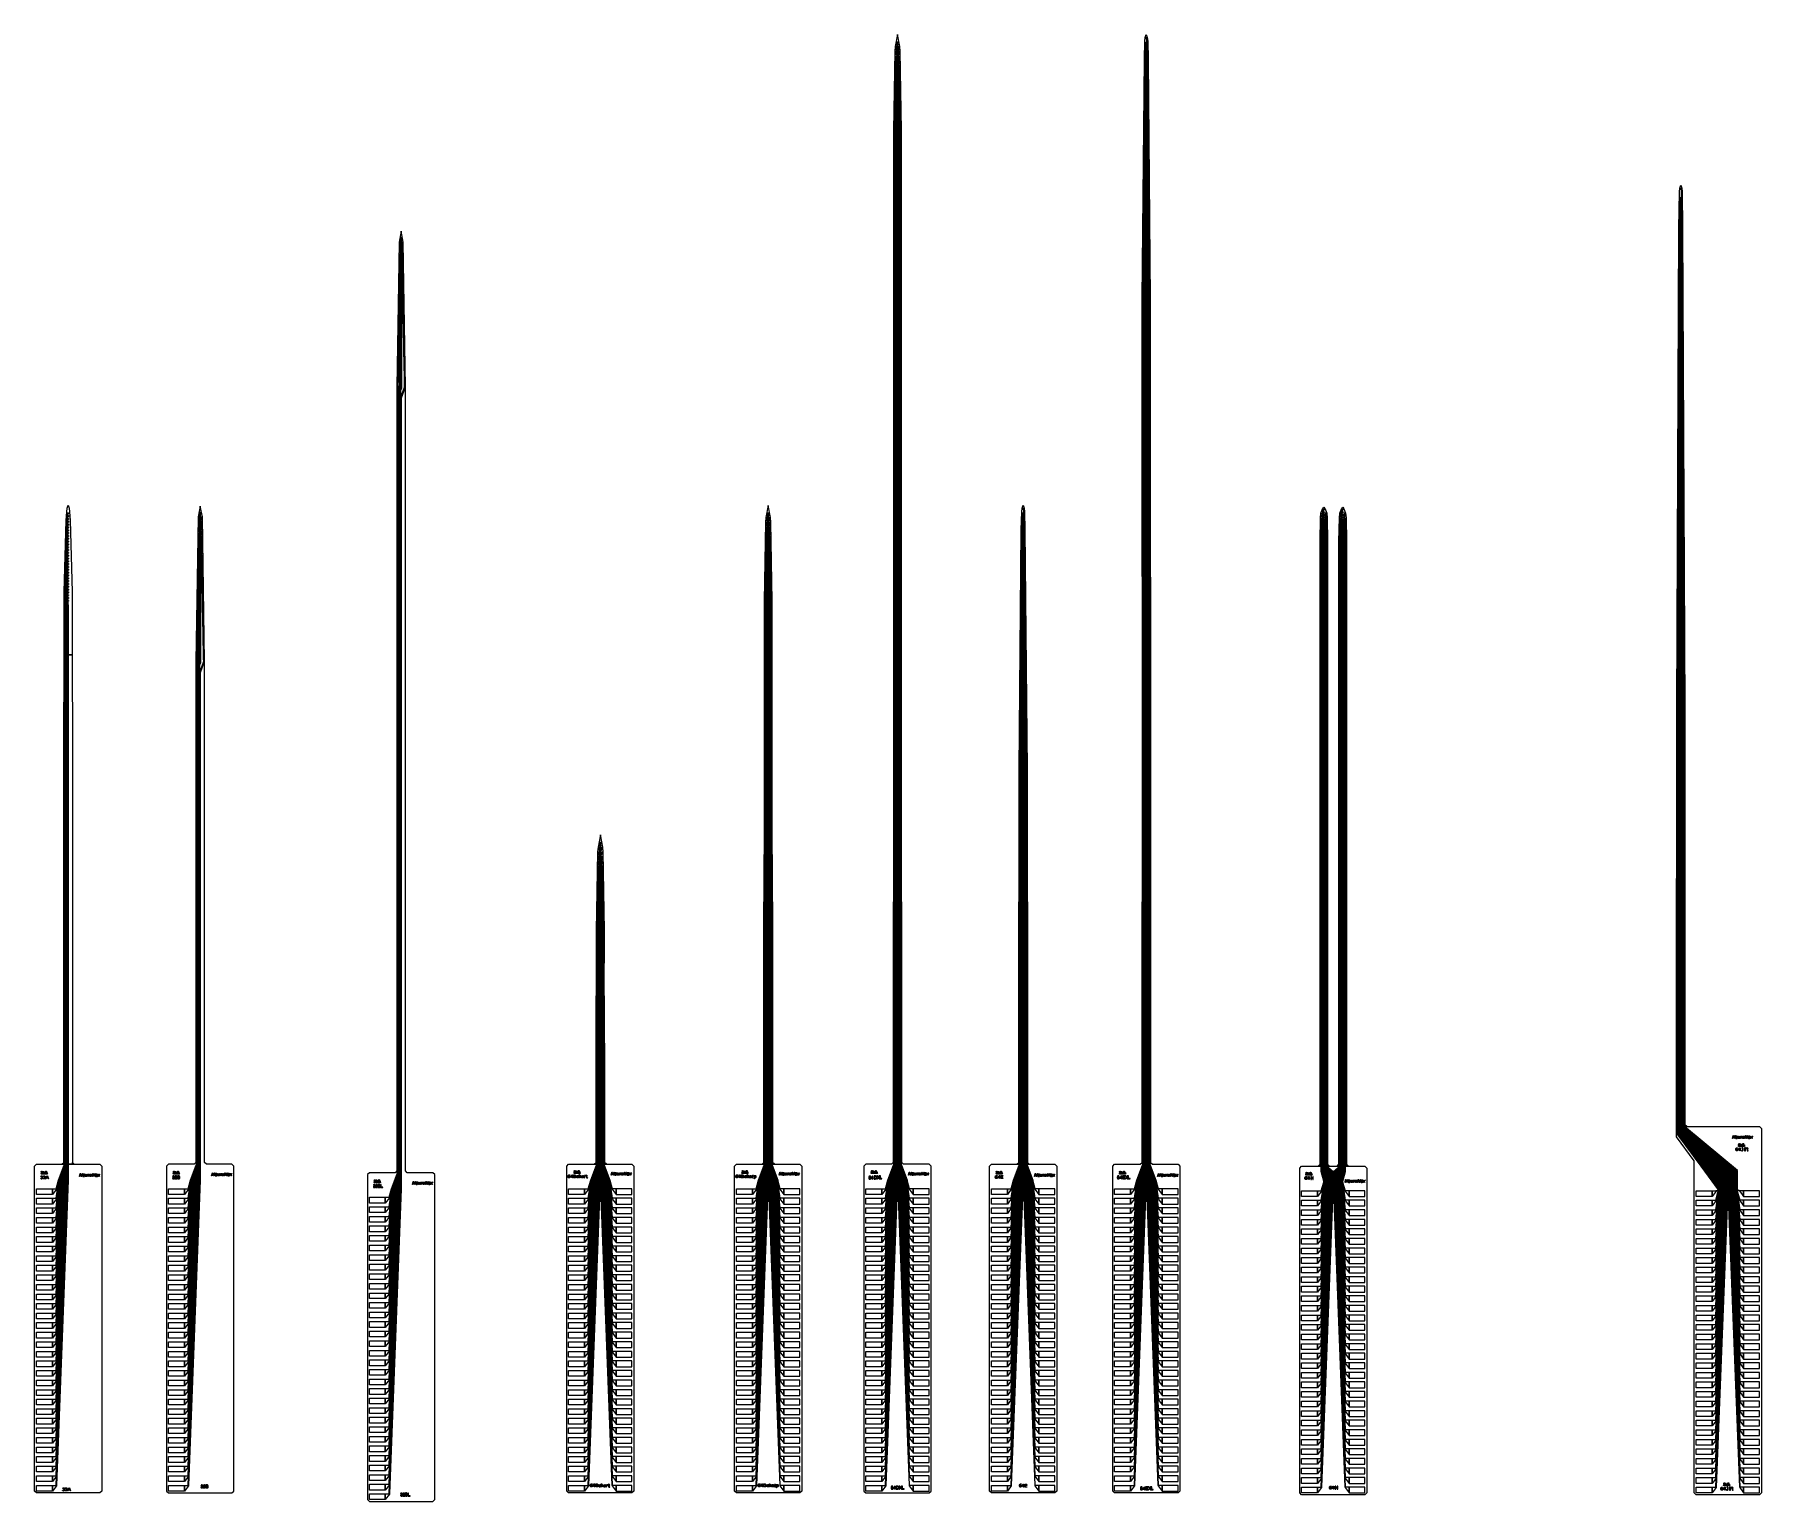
# Model space of a CAD drawing. Header units: inches. Extents: x 106592 to 209533, y 57057 to 74911.
# Drawn here: x 106592 to 124934, y 57127 to 72708 of the extents above; entities that cross this region are included whole.
import ezdxf

# ---------------------------------------------------------------- set-up
doc = ezdxf.new("R2010")
doc.units = ezdxf.units.IN
doc.header["$MEASUREMENT"] = 0
for name, color, linetype in [('metal', 221, 'Continuous'), ('nitride window', 40, 'Continuous'), ('profile', 140, 'Continuous')]:
    doc.layers.add(name, color=color, linetype=linetype)

msp = doc.modelspace()

# ---------------------------------------------------------------- linework, layer by layer
at = {"layer": 'metal'}
for points in [[(118395, 72678), (118405, 72678), (118405, 72668), (118395, 72668)], [(118405, 72666), (118404, 72666), (118395, 72668), (118405, 72668)], [(118438, 69498), (118438, 69498), (118438, 69515), (118438, 69598), (118437, 69648), (118437, 69698), (118436, 69748), (118436, 69798), (118435, 69848), (118435, 69898), (118434, 69948), (118434, 69998), (118433, 70048), (118433, 70098), (118432, 70148), (118432, 70198), (118431, 70248), (118431, 70298), (118430, 70348), (118430, 70398), (118429, 70448), (118429, 70498), (118428, 70548), (118428, 70598), (118427, 70648), (118427, 70698), (118426, 70748), (118426, 70798), (118425, 70848), (118425, 70898), (118424, 70948), (118424, 70998), (118423, 71048), (118423, 71098), (118422, 71148), (118422, 71198), (118421, 71248), (118421, 71298), (118420, 71348), (118420, 71398), (118419, 71448), (118419, 71498), (118418, 71548), (118418, 71598), (118417, 71648), (118417, 71698), (118416, 71748), (118416, 71798), (118415, 71848), (118415, 71898), (118414, 71948), (118414, 71998), (118413, 72048), (118413, 72098), (118412, 72148), (118412, 72198), (118411, 72248), (118411, 72298), (118410, 72348), (118410, 72398), (118409, 72448), (118409, 72498), (118408, 72548), (118408, 72598), (118407, 72648), (118404, 72666), (118405, 72666), (118408, 72648), (118408, 72598), (118409, 72548), (118409, 72498), (118410, 72448), (118410, 72398), (118411, 72348), (118411, 72298), (118412, 72248), (118412, 72198), (118413, 72148), (118413, 72098), (118414, 72048), (118414, 71998), (118415, 71948), (118415, 71898), (118416, 71848), (118416, 71798), (118417, 71748), (118417, 71698), (118418, 71648), (118418, 71598), (118419, 71548), (118419, 71498), (118420, 71448), (118420, 71398), (118421, 71348), (118421, 71298), (118422, 71248), (118422, 71198), (118423, 71148), (118423, 71098), (118424, 71048), (118424, 70998), (118425, 70948), (118425, 70898), (118426, 70848), (118426, 70798), (118427, 70748), (118427, 70698), (118428, 70648), (118428, 70598), (118429, 70548), (118429, 70498), (118430, 70448), (118430, 70398), (118431, 70348), (118431, 70298), (118432, 70248), (118432, 70198), (118433, 70148), (118433, 70098), (118434, 70048), (118434, 69998), (118435, 69948), (118435, 69898), (118436, 69848), (118436, 69798), (118437, 69748), (118437, 69698), (118438, 69648), (118438, 69598), (118439, 69515), (118439, 69498)], [(115733, 72530), (115743, 72530), (115743, 72520), (115733, 72520)], [(115743, 72520), (115733, 72520), (115738, 72517), (115739, 72517), (115743, 72520)], [(115733, 72480), (115743, 72480), (115743, 72470), (115733, 72470)], [(115743, 72470), (115733, 72470), (115738, 72467), (115739, 72467), (115743, 72470)], [(115737, 72580), (115747, 72580), (115747, 72570), (115737, 72570)], [(115747, 72570), (115737, 72570), (115742, 72567), (115743, 72567), (115747, 72570)], [(115738, 72517), (115739, 72517), (115746, 72491), (115754, 72485), (115754, 72464), (115747, 72458), (115747, 72441), (115752, 72434), (115751, 72415), (115746, 72408), (115746, 72391), (115752, 72384), (115752, 72365), (115746, 72358), (115746, 72341), (115752, 72334), (115752, 72315), (115745, 72309), (115745, 72291), (115751, 72284), (115751, 72265), (115745, 72259), (115745, 72241), (115751, 72233), (115751, 72216), (115744, 72209), (115744, 72190), (115751, 72184), (115751, 72165), (115745, 72159), (115745, 72141), (115751, 72133), (115751, 72116), (115744, 72109), (115744, 72090), (115750, 72083), (115750, 72066), (115744, 72059), (115744, 72040), (115750, 72033), (115750, 72016), (115743, 72010), (115743, 71990), (115750, 71983), (115750, 71966), (115743, 71960), (115743, 71940), (115750, 71933), (115750, 71916), (115744, 71909), (115744, 71890), (115750, 71883), (115750, 71866), (115744, 71859), (115744, 71840), (115750, 71833), (115750, 71816), (115743, 71810), (115743, 71790), (115750, 71783), (115750, 71766), (115743, 71760), (115743, 71740), (115749, 71733), (115749, 71717), (115742, 71710), (115742, 71689), (115749, 71682), (115749, 71667), (115742, 71660), (115742, 71639), (115749, 71632), (115749, 71617), (115742, 71610), (115742, 71589), (115749, 71582), (115748, 71582), (115741, 71589), (115741, 71611), (115748, 71617), (115748, 71632), (115742, 71639), (115742, 71660), (115748, 71667), (115748, 71682), (115742, 71689), (115742, 71710), (115749, 71717), (115749, 71732), (115743, 71739), (115743, 71760), (115749, 71767), (115749, 71783), (115743, 71789), (115743, 71810), (115750, 71816), (115750, 71833), (115744, 71840), (115744, 71859), (115750, 71866), (115750, 71883), (115744, 71890), (115744, 71909), (115749, 71916), (115749, 71933), (115743, 71939), (115743, 71960), (115749, 71966), (115749, 71983), (115743, 71989), (115743, 72010), (115749, 72016), (115749, 72033), (115744, 72040), (115744, 72059), (115750, 72066), (115750, 72083), (115744, 72090), (115744, 72109), (115750, 72116), (115750, 72133), (115745, 72140), (115745, 72159), (115751, 72166), (115751, 72183), (115743, 72190), (115744, 72210), (115750, 72216), (115750, 72233), (115745, 72240), (115745, 72259), (115751, 72266), (115751, 72283), (115745, 72290), (115745, 72309), (115751, 72315), (115751, 72334), (115745, 72340), (115745, 72359), (115751, 72365), (115752, 72384), (115745, 72390), (115745, 72409), (115751, 72416), (115751, 72433), (115746, 72441), (115746, 72458), (115753, 72465), (115753, 72484), (115746, 72491), (115738, 72517)], [(115738, 72467), (115739, 72467), (115746, 72441), (115750, 72433), (115750, 72416), (115744, 72409), (115744, 72390), (115751, 72383), (115751, 72366), (115744, 72359), (115744, 72340), (115751, 72333), (115751, 72316), (115744, 72309), (115744, 72290), (115750, 72283), (115750, 72266), (115744, 72259), (115744, 72240), (115749, 72233), (115749, 72216), (115743, 72210), (115743, 72189), (115750, 72183), (115750, 72166), (115744, 72159), (115744, 72140), (115750, 72133), (115750, 72116), (115743, 72110), (115743, 72090), (115749, 72083), (115749, 72066), (115743, 72060), (115743, 72040), (115749, 72032), (115749, 72017), (115742, 72010), (115742, 71989), (115749, 71982), (115749, 71967), (115742, 71960), (115742, 71939), (115749, 71932), (115749, 71917), (115743, 71910), (115743, 71890), (115750, 71883), (115750, 71866), (115743, 71860), (115743, 71840), (115749, 71833), (115749, 71817), (115742, 71810), (115742, 71789), (115749, 71782), (115749, 71767), (115742, 71760), (115742, 71739), (115748, 71732), (115748, 71717), (115742, 71710), (115742, 71689), (115748, 71682), (115748, 71667), (115742, 71660), (115742, 71639), (115748, 71632), (115748, 71617), (115741, 71611), (115741, 71588), (115748, 71582), (115748, 71582), (115740, 71588), (115740, 71611), (115748, 71617), (115748, 71632), (115741, 71639), (115741, 71661), (115748, 71667), (115748, 71682), (115741, 71689), (115741, 71711), (115748, 71717), (115748, 71732), (115742, 71739), (115742, 71760), (115748, 71767), (115748, 71782), (115742, 71789), (115742, 71810), (115749, 71817), (115749, 71832), (115743, 71839), (115743, 71860), (115749, 71867), (115749, 71883), (115743, 71889), (115743, 71910), (115748, 71917), (115748, 71932), (115742, 71939), (115742, 71960), (115748, 71967), (115748, 71982), (115742, 71989), (115742, 72010), (115748, 72017), (115748, 72032), (115743, 72039), (115743, 72060), (115749, 72067), (115749, 72082), (115743, 72089), (115743, 72110), (115749, 72116), (115749, 72133), (115744, 72140), (115744, 72159), (115750, 72166), (115750, 72183), (115742, 72189), (115742, 72210), (115749, 72217), (115749, 72232), (115743, 72240), (115744, 72260), (115749, 72266), (115749, 72283), (115743, 72290), (115744, 72310), (115750, 72316), (115750, 72333), (115744, 72340), (115744, 72360), (115750, 72366), (115750, 72383), (115744, 72390), (115744, 72410), (115749, 72416), (115749, 72433), (115745, 72440), (115738, 72467)], [(115742, 72567), (115743, 72567), (115750, 72543), (115754, 72535), (115754, 72514), (115748, 72507), (115748, 72492), (115755, 72485), (115755, 72463), (115748, 72457), (115748, 72442), (115753, 72434), (115753, 72415), (115747, 72408), (115747, 72391), (115754, 72385), (115754, 72364), (115747, 72358), (115747, 72341), (115753, 72334), (115753, 72314), (115747, 72308), (115746, 72291), (115752, 72284), (115752, 72265), (115747, 72258), (115746, 72241), (115752, 72234), (115752, 72215), (115745, 72209), (115745, 72191), (115752, 72184), (115752, 72165), (115746, 72158), (115746, 72141), (115752, 72134), (115752, 72115), (115745, 72109), (115745, 72091), (115751, 72084), (115751, 72065), (115745, 72059), (115745, 72041), (115751, 72033), (115751, 72016), (115744, 72009), (115744, 71990), (115751, 71983), (115751, 71966), (115744, 71959), (115744, 71940), (115751, 71933), (115751, 71916), (115745, 71909), (115745, 71890), (115751, 71884), (115751, 71866), (115745, 71859), (115745, 71840), (115751, 71833), (115751, 71816), (115744, 71809), (115744, 71790), (115750, 71783), (115750, 71766), (115744, 71759), (115744, 71740), (115750, 71733), (115750, 71716), (115743, 71710), (115743, 71690), (115750, 71683), (115750, 71666), (115743, 71660), (115743, 71640), (115750, 71633), (115750, 71616), (115742, 71610), (115742, 71589), (115750, 71583), (115749, 71583), (115742, 71589), (115742, 71610), (115749, 71617), (115749, 71633), (115743, 71639), (115743, 71660), (115749, 71667), (115749, 71683), (115743, 71689), (115743, 71710), (115750, 71716), (115750, 71733), (115744, 71740), (115744, 71759), (115750, 71766), (115750, 71783), (115744, 71790), (115744, 71809), (115750, 71816), (115750, 71833), (115744, 71840), (115744, 71859), (115751, 71866), (115751, 71883), (115744, 71890), (115744, 71909), (115750, 71916), (115750, 71933), (115744, 71940), (115744, 71959), (115750, 71966), (115750, 71983), (115744, 71990), (115744, 72009), (115750, 72016), (115750, 72033), (115745, 72040), (115745, 72059), (115751, 72066), (115751, 72083), (115745, 72090), (115745, 72109), (115751, 72115), (115751, 72134), (115746, 72141), (115746, 72158), (115752, 72165), (115752, 72184), (115745, 72190), (115745, 72209), (115751, 72215), (115751, 72234), (115746, 72241), (115746, 72258), (115752, 72265), (115752, 72284), (115746, 72291), (115746, 72308), (115752, 72315), (115752, 72334), (115746, 72341), (115746, 72358), (115753, 72365), (115753, 72384), (115746, 72391), (115746, 72408), (115752, 72415), (115752, 72434), (115748, 72442), (115748, 72457), (115754, 72464), (115754, 72485), (115747, 72492), (115747, 72508), (115753, 72514), (115753, 72535), (115749, 72542), (115742, 72567)], [(115758, 72615), (115759, 72614), (115751, 72606), (115751, 72594), (115757, 72585), (115757, 72564), (115751, 72556), (115751, 72544), (115756, 72536), (115756, 72513), (115750, 72506), (115750, 72493), (115756, 72486), (115756, 72463), (115750, 72456), (115750, 72443), (115754, 72435), (115754, 72414), (115748, 72407), (115748, 72392), (115755, 72385), (115755, 72363), (115748, 72357), (115748, 72342), (115754, 72335), (115754, 72314), (115748, 72307), (115748, 72292), (115754, 72285), (115754, 72264), (115748, 72257), (115748, 72242), (115753, 72234), (115753, 72214), (115747, 72208), (115746, 72191), (115753, 72185), (115753, 72164), (115747, 72158), (115747, 72142), (115753, 72134), (115753, 72115), (115746, 72108), (115746, 72091), (115752, 72084), (115752, 72065), (115746, 72058), (115746, 72041), (115752, 72034), (115752, 72015), (115745, 72009), (115745, 71991), (115752, 71984), (115752, 71965), (115745, 71959), (115745, 71941), (115752, 71934), (115752, 71915), (115746, 71908), (115746, 71891), (115752, 71884), (115752, 71865), (115746, 71858), (115746, 71841), (115752, 71834), (115752, 71815), (115745, 71809), (115745, 71790), (115751, 71784), (115751, 71766), (115745, 71759), (115745, 71740), (115751, 71733), (115751, 71716), (115744, 71709), (115744, 71690), (115750, 71683), (115750, 71666), (115744, 71659), (115744, 71640), (115750, 71633), (115750, 71616), (115743, 71610), (115743, 71590), (115750, 71583), (115750, 71583), (115743, 71589), (115743, 71610), (115750, 71616), (115750, 71633), (115744, 71640), (115744, 71659), (115750, 71666), (115750, 71683), (115744, 71690), (115744, 71709), (115750, 71716), (115750, 71733), (115744, 71740), (115744, 71759), (115751, 71766), (115751, 71783), (115744, 71790), (115744, 71809), (115751, 71816), (115751, 71834), (115745, 71841), (115745, 71859), (115752, 71865), (115752, 71884), (115745, 71891), (115745, 71909), (115751, 71915), (115751, 71934), (115745, 71940), (115745, 71959), (115751, 71965), (115751, 71984), (115745, 71990), (115745, 72009), (115751, 72015), (115751, 72034), (115746, 72041), (115746, 72058), (115752, 72065), (115752, 72084), (115746, 72091), (115746, 72108), (115752, 72115), (115752, 72134), (115747, 72141), (115747, 72158), (115753, 72165), (115753, 72184), (115746, 72191), (115746, 72208), (115752, 72215), (115752, 72234), (115747, 72241), (115747, 72258), (115753, 72264), (115753, 72284), (115747, 72291), (115747, 72308), (115754, 72314), (115754, 72335), (115748, 72342), (115748, 72357), (115754, 72364), (115754, 72385), (115748, 72392), (115748, 72407), (115754, 72414), (115754, 72435), (115749, 72442), (115749, 72457), (115756, 72463), (115756, 72486), (115749, 72492), (115749, 72507), (115755, 72514), (115755, 72535), (115750, 72543), (115750, 72556), (115756, 72565), (115756, 72584), (115750, 72593), (115750, 72606), (115755, 72611)], [(115758, 72542), (115759, 72542), (115758, 72537), (115757, 72512), (115751, 72506), (115751, 72494), (115758, 72487), (115758, 72462), (115751, 72456), (115751, 72444), (115756, 72436), (115756, 72413), (115750, 72406), (115750, 72393), (115756, 72386), (115756, 72363), (115750, 72356), (115750, 72343), (115755, 72336), (115755, 72313), (115749, 72307), (115749, 72292), (115755, 72285), (115755, 72264), (115749, 72257), (115749, 72242), (115754, 72235), (115754, 72214), (115748, 72207), (115748, 72192), (115754, 72185), (115754, 72164), (115748, 72157), (115748, 72142), (115754, 72135), (115754, 72114), (115747, 72108), (115747, 72092), (115753, 72085), (115753, 72064), (115747, 72058), (115747, 72042), (115753, 72034), (115753, 72015), (115746, 72008), (115746, 71991), (115753, 71984), (115753, 71965), (115746, 71958), (115746, 71941), (115753, 71934), (115753, 71915), (115746, 71908), (115746, 71891), (115753, 71884), (115753, 71865), (115746, 71858), (115746, 71841), (115752, 71834), (115752, 71815), (115746, 71808), (115746, 71791), (115752, 71784), (115752, 71765), (115746, 71758), (115746, 71741), (115752, 71734), (115752, 71715), (115745, 71709), (115745, 71690), (115751, 71684), (115751, 71666), (115745, 71659), (115745, 71640), (115751, 71634), (115751, 71616), (115744, 71609), (115744, 71590), (115751, 71584), (115751, 71583), (115744, 71590), (115744, 71609), (115751, 71616), (115751, 71633), (115744, 71640), (115744, 71659), (115751, 71666), (115751, 71683), (115744, 71690), (115744, 71709), (115751, 71716), (115751, 71734), (115745, 71741), (115745, 71759), (115752, 71765), (115752, 71784), (115745, 71791), (115745, 71809), (115752, 71815), (115752, 71834), (115746, 71841), (115746, 71858), (115752, 71865), (115752, 71884), (115746, 71891), (115746, 71908), (115752, 71915), (115752, 71934), (115746, 71941), (115746, 71958), (115752, 71965), (115752, 71984), (115746, 71991), (115746, 72008), (115752, 72015), (115752, 72034), (115747, 72041), (115747, 72058), (115753, 72065), (115753, 72084), (115747, 72091), (115747, 72108), (115753, 72114), (115753, 72135), (115748, 72142), (115748, 72157), (115754, 72164), (115754, 72185), (115747, 72191), (115747, 72208), (115754, 72214), (115754, 72235), (115748, 72242), (115748, 72257), (115754, 72264), (115754, 72285), (115748, 72292), (115748, 72307), (115755, 72314), (115755, 72335), (115749, 72342), (115749, 72357), (115756, 72363), (115756, 72386), (115749, 72392), (115749, 72407), (115755, 72413), (115755, 72435), (115751, 72443), (115751, 72456), (115757, 72462), (115757, 72486), (115750, 72493), (115750, 72506), (115756, 72513), (115757, 72537), (115758, 72542)], [(115753, 72630), (115763, 72630), (115763, 72620), (115753, 72620)], [(115763, 72620), (115753, 72620), (115758, 72617), (115759, 72617), (115763, 72620)], [(115753, 72605), (115763, 72605), (115763, 72595), (115753, 72595)], [(115763, 72595), (115753, 72595), (115758, 72592), (115759, 72592), (115763, 72595)], [(115753, 72555), (115763, 72555), (115763, 72545), (115753, 72545)], [(115763, 72545), (115753, 72545), (115758, 72542), (115759, 72542), (115763, 72545)], [(115753, 72505), (115763, 72505), (115763, 72495), (115753, 72495)], [(115763, 72495), (115753, 72495), (115758, 72492), (115759, 72492), (115763, 72495)], [(115753, 72455), (115763, 72455), (115763, 72445), (115753, 72445)], [(115758, 72617), (115759, 72617), (115759, 72614), (115758, 72615)], [(115759, 72592), (115758, 72592), (115759, 72585), (115759, 72565), (115765, 72556), (115765, 72543), (115760, 72536), (115760, 72513), (115765, 72506), (115765, 72493), (115761, 72486), (115761, 72463), (115767, 72456), (115767, 72443), (115761, 72436), (115761, 72413), (115767, 72406), (115767, 72393), (115762, 72385), (115762, 72364), (115768, 72357), (115768, 72342), (115762, 72335), (115762, 72314), (115768, 72307), (115768, 72292), (115762, 72285), (115762, 72264), (115769, 72257), (115769, 72242), (115763, 72235), (115763, 72214), (115769, 72207), (115769, 72192), (115763, 72185), (115763, 72164), (115769, 72158), (115769, 72141), (115763, 72135), (115763, 72115), (115769, 72108), (115769, 72091), (115764, 72084), (115764, 72065), (115770, 72058), (115770, 72041), (115764, 72034), (115764, 72015), (115770, 72008), (115770, 71991), (115764, 71984), (115764, 71965), (115772, 71959), (115772, 71940), (115765, 71934), (115765, 71916), (115770, 71908), (115770, 71891), (115764, 71884), (115764, 71865), (115771, 71858), (115771, 71841), (115764, 71834), (115764, 71815), (115771, 71808), (115771, 71791), (115765, 71784), (115765, 71766), (115772, 71759), (115772, 71740), (115765, 71734), (115765, 71716), (115772, 71709), (115772, 71690), (115765, 71684), (115765, 71666), (115772, 71659), (115772, 71640), (115766, 71633), (115766, 71616), (115772, 71609), (115772, 71590), (115767, 71583), (115767, 71583), (115773, 71590), (115773, 71609), (115766, 71616), (115766, 71633), (115773, 71640), (115773, 71659), (115766, 71666), (115766, 71683), (115772, 71690), (115772, 71709), (115766, 71716), (115766, 71733), (115772, 71740), (115772, 71759), (115766, 71766), (115766, 71783), (115771, 71791), (115771, 71809), (115765, 71815), (115765, 71834), (115771, 71841), (115771, 71859), (115764, 71865), (115764, 71884), (115770, 71891), (115770, 71908), (115766, 71916), (115766, 71933), (115772, 71940), (115772, 71959), (115765, 71965), (115765, 71984), (115771, 71991), (115771, 72008), (115764, 72015), (115764, 72034), (115771, 72041), (115771, 72058), (115764, 72065), (115764, 72084), (115770, 72091), (115770, 72108), (115764, 72115), (115764, 72134), (115770, 72141), (115770, 72158), (115763, 72165), (115763, 72185), (115769, 72191), (115769, 72208), (115763, 72215), (115764, 72235), (115769, 72241), (115769, 72258), (115763, 72264), (115763, 72285), (115768, 72292), (115768, 72307), (115762, 72314), (115762, 72335), (115769, 72342), (115769, 72357), (115763, 72364), (115763, 72385), (115767, 72392), (115767, 72407), (115761, 72414), (115762, 72436), (115767, 72442), (115767, 72457), (115761, 72464), (115762, 72486), (115766, 72493), (115766, 72506), (115761, 72513), (115761, 72536), (115766, 72543), (115766, 72556), (115760, 72565), (115759, 72585), (115759, 72592)], [(115759, 72492), (115758, 72492), (115759, 72487), (115759, 72463), (115765, 72456), (115765, 72443), (115759, 72437), (115759, 72413), (115765, 72406), (115765, 72393), (115761, 72386), (115761, 72363), (115767, 72356), (115767, 72343), (115761, 72336), (115760, 72313), (115766, 72306), (115766, 72293), (115761, 72286), (115761, 72263), (115768, 72257), (115768, 72242), (115762, 72235), (115762, 72214), (115768, 72207), (115768, 72192), (115762, 72185), (115762, 72164), (115768, 72157), (115768, 72142), (115762, 72135), (115762, 72114), (115768, 72107), (115768, 72092), (115763, 72085), (115763, 72064), (115769, 72058), (115769, 72041), (115763, 72035), (115763, 72014), (115769, 72008), (115769, 71991), (115763, 71985), (115763, 71965), (115771, 71958), (115771, 71941), (115764, 71934), (115764, 71915), (115769, 71908), (115769, 71892), (115763, 71885), (115763, 71865), (115770, 71858), (115770, 71841), (115764, 71834), (115764, 71815), (115770, 71808), (115770, 71791), (115764, 71784), (115764, 71765), (115771, 71758), (115771, 71741), (115764, 71734), (115764, 71715), (115771, 71708), (115771, 71691), (115764, 71684), (115764, 71665), (115772, 71659), (115772, 71640), (115765, 71634), (115765, 71616), (115772, 71609), (115772, 71590), (115766, 71583), (115766, 71583), (115772, 71590), (115772, 71609), (115766, 71616), (115766, 71633), (115772, 71640), (115772, 71659), (115765, 71665), (115765, 71684), (115771, 71691), (115771, 71709), (115765, 71715), (115765, 71734), (115771, 71741), (115771, 71759), (115765, 71765), (115765, 71784), (115770, 71791), (115770, 71808), (115764, 71815), (115764, 71834), (115770, 71841), (115770, 71858), (115764, 71865), (115764, 71884), (115770, 71891), (115770, 71908), (115765, 71915), (115765, 71934), (115771, 71940), (115771, 71959), (115764, 71965), (115764, 71984), (115770, 71991), (115770, 72008), (115763, 72015), (115763, 72035), (115770, 72041), (115770, 72058), (115763, 72065), (115763, 72085), (115769, 72092), (115769, 72107), (115763, 72114), (115763, 72135), (115769, 72142), (115769, 72157), (115762, 72164), (115762, 72185), (115768, 72192), (115768, 72207), (115762, 72214), (115762, 72235), (115768, 72242), (115768, 72257), (115762, 72264), (115762, 72285), (115767, 72293), (115767, 72306), (115761, 72313), (115761, 72336), (115767, 72342), (115767, 72357), (115761, 72364), (115762, 72386), (115766, 72393), (115766, 72406), (115760, 72413), (115760, 72436), (115766, 72443), (115766, 72456), (115760, 72463), (115760, 72486), (115759, 72492)], [(115775, 72567), (115774, 72567), (115767, 72543), (115762, 72535), (115762, 72514), (115767, 72506), (115767, 72493), (115762, 72485), (115762, 72464), (115768, 72457), (115768, 72442), (115762, 72435), (115762, 72414), (115768, 72407), (115768, 72392), (115764, 72385), (115764, 72365), (115769, 72358), (115769, 72341), (115763, 72335), (115763, 72314), (115769, 72307), (115769, 72292), (115764, 72285), (115763, 72265), (115770, 72258), (115770, 72241), (115764, 72234), (115764, 72215), (115770, 72208), (115770, 72191), (115764, 72184), (115764, 72165), (115770, 72158), (115770, 72141), (115764, 72134), (115764, 72115), (115770, 72108), (115770, 72091), (115765, 72084), (115765, 72065), (115771, 72059), (115771, 72040), (115765, 72034), (115765, 72015), (115771, 72009), (115771, 71990), (115765, 71984), (115765, 71966), (115773, 71959), (115773, 71940), (115766, 71933), (115766, 71916), (115771, 71908), (115771, 71891), (115765, 71884), (115765, 71865), (115772, 71859), (115772, 71840), (115765, 71834), (115765, 71816), (115772, 71809), (115772, 71790), (115766, 71783), (115766, 71766), (115772, 71759), (115772, 71740), (115766, 71733), (115766, 71716), (115772, 71709), (115772, 71690), (115766, 71683), (115766, 71666), (115773, 71660), (115773, 71640), (115767, 71633), (115767, 71616), (115773, 71610), (115773, 71590), (115768, 71582), (115768, 71582), (115774, 71589), (115774, 71610), (115767, 71617), (115767, 71633), (115774, 71639), (115774, 71660), (115766, 71666), (115766, 71683), (115773, 71690), (115773, 71709), (115766, 71716), (115766, 71733), (115773, 71740), (115773, 71759), (115766, 71766), (115766, 71783), (115772, 71790), (115772, 71809), (115766, 71816), (115766, 71833), (115772, 71840), (115772, 71859), (115765, 71866), (115765, 71884), (115771, 71891), (115771, 71909), (115767, 71916), (115767, 71933), (115773, 71939), (115773, 71960), (115766, 71966), (115766, 71983), (115772, 71990), (115772, 72009), (115765, 72016), (115765, 72034), (115772, 72040), (115772, 72059), (115765, 72066), (115765, 72084), (115771, 72091), (115771, 72108), (115765, 72115), (115765, 72134), (115771, 72141), (115771, 72158), (115764, 72165), (115764, 72184), (115771, 72191), (115771, 72208), (115765, 72215), (115765, 72234), (115771, 72241), (115771, 72258), (115764, 72265), (115764, 72284), (115769, 72291), (115769, 72308), (115763, 72315), (115764, 72335), (115770, 72341), (115770, 72358), (115764, 72365), (115764, 72384), (115769, 72392), (115769, 72407), (115763, 72414), (115763, 72435), (115769, 72442), (115769, 72457), (115763, 72464), (115763, 72485), (115768, 72492), (115768, 72507), (115762, 72514), (115763, 72535), (115768, 72542), (115775, 72567)], [(115779, 72517), (115778, 72517), (115768, 72492), (115764, 72485), (115764, 72465), (115769, 72458), (115769, 72441), (115764, 72435), (115764, 72415), (115769, 72408), (115769, 72391), (115765, 72384), (115765, 72365), (115771, 72358), (115771, 72341), (115764, 72334), (115764, 72315), (115770, 72308), (115770, 72291), (115765, 72284), (115765, 72265), (115771, 72259), (115771, 72240), (115765, 72234), (115765, 72216), (115771, 72209), (115771, 72190), (115765, 72184), (115765, 72165), (115771, 72159), (115771, 72140), (115765, 72134), (115765, 72116), (115771, 72109), (115771, 72090), (115766, 72083), (115766, 72066), (115772, 72059), (115772, 72040), (115766, 72033), (115766, 72016), (115772, 72009), (115772, 71990), (115766, 71983), (115766, 71966), (115774, 71960), (115774, 71939), (115767, 71933), (115767, 71917), (115772, 71909), (115772, 71890), (115766, 71883), (115766, 71866), (115772, 71859), (115772, 71840), (115766, 71833), (115766, 71816), (115772, 71809), (115772, 71790), (115767, 71783), (115767, 71766), (115773, 71760), (115773, 71740), (115767, 71733), (115767, 71716), (115773, 71710), (115773, 71690), (115767, 71683), (115767, 71666), (115774, 71660), (115774, 71639), (115768, 71632), (115768, 71617), (115774, 71610), (115774, 71589), (115768, 71582), (115769, 71582), (115774, 71589), (115774, 71610), (115768, 71617), (115768, 71632), (115774, 71639), (115774, 71660), (115767, 71667), (115767, 71683), (115774, 71689), (115774, 71710), (115767, 71717), (115767, 71733), (115774, 71739), (115774, 71760), (115767, 71767), (115767, 71783), (115773, 71790), (115773, 71809), (115766, 71816), (115766, 71833), (115773, 71840), (115773, 71859), (115766, 71866), (115766, 71883), (115772, 71890), (115772, 71909), (115768, 71917), (115768, 71932), (115774, 71939), (115774, 71960), (115767, 71966), (115767, 71983), (115773, 71990), (115773, 72009), (115766, 72016), (115766, 72033), (115773, 72040), (115773, 72059), (115766, 72066), (115766, 72083), (115772, 72090), (115772, 72109), (115766, 72116), (115766, 72133), (115772, 72140), (115772, 72159), (115765, 72166), (115765, 72184), (115772, 72190), (115772, 72209), (115766, 72216), (115766, 72233), (115772, 72240), (115772, 72259), (115765, 72266), (115765, 72284), (115771, 72291), (115771, 72308), (115765, 72315), (115765, 72334), (115771, 72340), (115772, 72359), (115766, 72366), (115766, 72383), (115770, 72391), (115770, 72408), (115764, 72415), (115764, 72434), (115770, 72441), (115770, 72458), (115764, 72465), (115764, 72484), (115769, 72491), (115779, 72517)], [(115779, 72467), (115778, 72467), (115771, 72441), (115765, 72434), (115765, 72415), (115771, 72408), (115771, 72391), (115766, 72383), (115766, 72366), (115772, 72359), (115772, 72340), (115765, 72334), (115765, 72316), (115771, 72309), (115771, 72290), (115766, 72283), (115766, 72266), (115772, 72259), (115772, 72240), (115767, 72233), (115766, 72216), (115772, 72209), (115772, 72190), (115766, 72183), (115766, 72166), (115772, 72159), (115772, 72140), (115766, 72133), (115766, 72116), (115772, 72109), (115772, 72090), (115767, 72083), (115767, 72066), (115773, 72060), (115773, 72039), (115767, 72033), (115767, 72016), (115773, 72010), (115773, 71989), (115767, 71983), (115767, 71967), (115775, 71960), (115775, 71939), (115768, 71932), (115768, 71917), (115772, 71909), (115772, 71890), (115766, 71883), (115766, 71866), (115773, 71860), (115773, 71840), (115767, 71833), (115767, 71816), (115773, 71810), (115773, 71790), (115768, 71782), (115768, 71767), (115774, 71760), (115774, 71739), (115768, 71732), (115768, 71717), (115774, 71710), (115774, 71689), (115768, 71682), (115768, 71667), (115775, 71660), (115775, 71639), (115768, 71632), (115768, 71617), (115775, 71610), (115775, 71589), (115769, 71582), (115770, 71581), (115775, 71589), (115775, 71611), (115769, 71617), (115769, 71632), (115775, 71639), (115775, 71661), (115768, 71667), (115768, 71682), (115774, 71689), (115774, 71710), (115768, 71717), (115768, 71732), (115774, 71739), (115774, 71760), (115768, 71767), (115768, 71782), (115774, 71789), (115774, 71810), (115767, 71817), (115767, 71833), (115774, 71839), (115774, 71860), (115767, 71866), (115767, 71883), (115773, 71890), (115773, 71909), (115769, 71917), (115769, 71932), (115775, 71938), (115775, 71961), (115768, 71967), (115768, 71982), (115774, 71989), (115774, 72010), (115767, 72017), (115767, 72033), (115774, 72039), (115774, 72060), (115767, 72067), (115767, 72083), (115773, 72090), (115773, 72109), (115767, 72116), (115767, 72133), (115773, 72140), (115773, 72159), (115766, 72166), (115766, 72183), (115773, 72189), (115773, 72209), (115767, 72216), (115767, 72233), (115773, 72239), (115773, 72259), (115766, 72266), (115767, 72283), (115772, 72290), (115772, 72309), (115766, 72316), (115766, 72333), (115773, 72340), (115773, 72359), (115767, 72366), (115767, 72383), (115771, 72390), (115772, 72409), (115766, 72416), (115766, 72433), (115771, 72440), (115779, 72467)], [(115769, 72580), (115779, 72580), (115779, 72570), (115769, 72570)], [(115779, 72570), (115769, 72570), (115774, 72567), (115775, 72567), (115779, 72570)], [(115773, 72530), (115783, 72530), (115783, 72520), (115773, 72520)], [(115783, 72520), (115773, 72520), (115778, 72517), (115779, 72517), (115783, 72520)], [(115773, 72480), (115783, 72480), (115783, 72470), (115773, 72470)], [(115783, 72470), (115773, 72470), (115778, 72467), (115779, 72467), (115783, 72470)], [(118390, 72298), (118391, 72348), (118391, 72398), (118392, 72448), (118392, 72498), (118393, 72548), (118393, 72598), (118396, 72616), (118395, 72616), (118393, 72598), (118392, 72548), (118392, 72498), (118391, 72448), (118391, 72398), (118390, 72348), (118390, 72298), (118389, 72248), (118389, 72198), (118388, 72148), (118388, 72098), (118387, 72048), (118387, 71998), (118386, 71948), (118386, 71898), (118385, 71848), (118385, 71798), (118384, 71748), (118384, 71698), (118383, 71648), (118383, 71598), (118382, 71548), (118382, 71498), (118381, 71448), (118381, 71398), (118380, 71348), (118380, 71298), (118379, 71248), (118379, 71198), (118378, 71148), (118378, 71098), (118377, 71048), (118377, 70998), (118376, 70948), (118376, 70898), (118375, 70848), (118375, 70798), (118374, 70748), (118374, 70698), (118373, 70648), (118373, 70598), (118372, 70548), (118372, 70498), (118371, 70448), (118371, 70398), (118370, 70348), (118370, 70298), (118369, 70248), (118369, 70198), (118368, 70148), (118368, 70098), (118367, 70048), (118367, 69998), (118366, 69948), (118366, 69898), (118365, 69848), (118365, 69798), (118364, 69748), (118364, 69698), (118363, 69648), (118363, 69598), (118362, 69515), (118362, 69498), (118363, 69498), (118363, 69515), (118363, 69598), (118364, 69648), (118364, 69698), (118365, 69748), (118365, 69798), (118366, 69848), (118366, 69898), (118367, 69948), (118367, 69998), (118368, 70048), (118368, 70098), (118369, 70148), (118369, 70198), (118370, 70248), (118370, 70298), (118371, 70348), (118371, 70398), (118372, 70448), (118372, 70498), (118373, 70548), (118373, 70598), (118374, 70648), (118374, 70698), (118375, 70748), (118375, 70798), (118376, 70848), (118376, 70898), (118377, 70948), (118377, 70998), (118378, 71048), (118378, 71098), (118379, 71148), (118379, 71198), (118380, 71248), (118380, 71298), (118381, 71348), (118381, 71398), (118382, 71448), (118382, 71498), (118383, 71548), (118383, 71598), (118384, 71648), (118384, 71698), (118385, 71748), (118385, 71798), (118386, 71848), (118386, 71898), (118387, 71948), (118387, 71998), (118388, 72048), (118388, 72098), (118389, 72148), (118389, 72198), (118390, 72248)], [(118391, 72298), (118392, 72348), (118392, 72398), (118393, 72448), (118393, 72498), (118396, 72516), (118395, 72516), (118393, 72498), (118392, 72448), (118392, 72398), (118391, 72348), (118391, 72298), (118390, 72248), (118390, 72198), (118389, 72148), (118389, 72098), (118388, 72048), (118388, 71998), (118387, 71948), (118387, 71898), (118386, 71848), (118386, 71798), (118385, 71748), (118385, 71698), (118384, 71648), (118384, 71598), (118383, 71548), (118383, 71498), (118382, 71448), (118382, 71398), (118381, 71348), (118381, 71298), (118380, 71248), (118380, 71198), (118379, 71148), (118379, 71098), (118378, 71048), (118378, 70998), (118377, 70948), (118377, 70898), (118376, 70848), (118376, 70798), (118375, 70748), (118375, 70698), (118374, 70648), (118374, 70598), (118373, 70548), (118373, 70498), (118372, 70448), (118372, 70398), (118371, 70348), (118371, 70298), (118370, 70248), (118370, 70198), (118369, 70148), (118369, 70098), (118368, 70048), (118368, 69998), (118367, 69948), (118367, 69898), (118366, 69848), (118366, 69798), (118365, 69748), (118365, 69698), (118364, 69648), (118364, 69598), (118363, 69515), (118364, 69498), (118364, 69498), (118364, 69515), (118364, 69598), (118365, 69648), (118365, 69698), (118366, 69748), (118366, 69798), (118367, 69848), (118367, 69898), (118368, 69948), (118368, 69998), (118369, 70048), (118369, 70098), (118370, 70148), (118370, 70198), (118371, 70248), (118371, 70298), (118372, 70348), (118372, 70398), (118373, 70448), (118373, 70498), (118374, 70548), (118374, 70598), (118375, 70648), (118375, 70698), (118376, 70748), (118376, 70798), (118377, 70848), (118377, 70898), (118378, 70948), (118378, 70998), (118379, 71048), (118379, 71098), (118380, 71148), (118380, 71198), (118381, 71248), (118381, 71298), (118382, 71348), (118382, 71398), (118383, 71448), (118383, 71498), (118384, 71548), (118384, 71598), (118385, 71648), (118385, 71698), (118386, 71748), (118386, 71798), (118387, 71848), (118387, 71898), (118388, 71948), (118388, 71998), (118389, 72048), (118389, 72098), (118390, 72148), (118390, 72198), (118391, 72248)], [(118395, 72628), (118405, 72628), (118405, 72618), (118395, 72618)], [(118395, 72616), (118396, 72616), (118405, 72618), (118395, 72618)], [(118395, 72578), (118405, 72578), (118405, 72568), (118395, 72568)], [(118395, 72568), (118404, 72566), (118405, 72566), (118405, 72568)], [(118395, 72528), (118405, 72528), (118405, 72518), (118395, 72518)], [(118405, 72518), (118396, 72516), (118395, 72516), (118395, 72518)], [(118395, 72478), (118405, 72478), (118405, 72468), (118395, 72468)], [(118405, 72466), (118404, 72466), (118395, 72468), (118405, 72468)], [(118405, 72566), (118408, 72548), (118408, 72498), (118409, 72448), (118409, 72398), (118410, 72348), (118410, 72298), (118411, 72248), (118411, 72198), (118412, 72148), (118412, 72098), (118413, 72048), (118413, 71998), (118414, 71948), (118414, 71898), (118415, 71848), (118415, 71798), (118416, 71748), (118416, 71698), (118417, 71648), (118417, 71598), (118418, 71548), (118418, 71498), (118419, 71448), (118419, 71398), (118420, 71348), (118420, 71298), (118421, 71248), (118421, 71198), (118422, 71148), (118422, 71098), (118423, 71048), (118423, 70998), (118424, 70948), (118424, 70898), (118425, 70848), (118425, 70798), (118426, 70748), (118426, 70698), (118427, 70648), (118427, 70598), (118428, 70548), (118428, 70498), (118429, 70448), (118429, 70398), (118430, 70348), (118430, 70298), (118431, 70248), (118431, 70198), (118432, 70148), (118432, 70098), (118433, 70048), (118433, 69998), (118434, 69948), (118434, 69898), (118435, 69848), (118435, 69798), (118436, 69748), (118436, 69698), (118437, 69648), (118437, 69598), (118438, 69515), (118437, 69498), (118437, 69498), (118437, 69515), (118437, 69598), (118436, 69648), (118436, 69698), (118435, 69748), (118435, 69798), (118434, 69848), (118434, 69898), (118433, 69948), (118433, 69998), (118432, 70048), (118432, 70098), (118431, 70148), (118431, 70198), (118430, 70248), (118430, 70298), (118429, 70348), (118429, 70398), (118428, 70448), (118428, 70498), (118427, 70548), (118427, 70598), (118426, 70648), (118426, 70698), (118425, 70748), (118425, 70798), (118424, 70848), (118424, 70898), (118423, 70948), (118423, 70998), (118422, 71048), (118422, 71098), (118421, 71148), (118421, 71198), (118420, 71248), (118420, 71298), (118419, 71348), (118419, 71398), (118418, 71448), (118418, 71498), (118417, 71548), (118417, 71598), (118416, 71648), (118416, 71698), (118415, 71748), (118415, 71798), (118414, 71848), (118414, 71898), (118413, 71948), (118413, 71998), (118412, 72048), (118412, 72098), (118411, 72148), (118411, 72198), (118410, 72248), (118410, 72298), (118409, 72348), (118409, 72398), (118408, 72448), (118408, 72498), (118407, 72548), (118404, 72566)], [(118408, 72398), (118409, 72348), (118409, 72298), (118410, 72248), (118410, 72198), (118411, 72148), (118411, 72098), (118412, 72048), (118412, 71998), (118413, 71948), (118413, 71898), (118414, 71848), (118414, 71798), (118415, 71748), (118415, 71698), (118416, 71648), (118416, 71598), (118417, 71548), (118417, 71498), (118418, 71448), (118418, 71398), (118419, 71348), (118419, 71298), (118420, 71248), (118420, 71198), (118421, 71148), (118421, 71098), (118422, 71048), (118422, 70998), (118423, 70948), (118423, 70898), (118424, 70848), (118424, 70798), (118425, 70748), (118425, 70698), (118426, 70648), (118426, 70598), (118427, 70548), (118427, 70498), (118428, 70448), (118428, 70398), (118429, 70348), (118429, 70298), (118430, 70248), (118430, 70198), (118431, 70148), (118431, 70098), (118432, 70048), (118432, 69998), (118433, 69948), (118433, 69898), (118434, 69848), (118434, 69798), (118435, 69748), (118435, 69698), (118436, 69648), (118436, 69598), (118437, 69515), (118436, 69498), (118436, 69498), (118436, 69515), (118436, 69598), (118435, 69648), (118435, 69698), (118434, 69748), (118434, 69798), (118433, 69848), (118433, 69898), (118432, 69948), (118432, 69998), (118431, 70048), (118431, 70098), (118430, 70148), (118430, 70198), (118429, 70248), (118429, 70298), (118428, 70348), (118428, 70398), (118427, 70448), (118427, 70498), (118426, 70548), (118426, 70598), (118425, 70648), (118425, 70698), (118424, 70748), (118424, 70798), (118423, 70848), (118423, 70898), (118422, 70948), (118422, 70998), (118421, 71048), (118421, 71098), (118420, 71148), (118420, 71198), (118419, 71248), (118419, 71298), (118418, 71348), (118418, 71398), (118417, 71448), (118417, 71498), (118416, 71548), (118416, 71598), (118415, 71648), (118415, 71698), (118414, 71748), (118414, 71798), (118413, 71848), (118413, 71898), (118412, 71948), (118412, 71998), (118411, 72048), (118411, 72098), (118410, 72148), (118410, 72198), (118409, 72248), (118409, 72298), (118408, 72348), (118408, 72398), (118407, 72448), (118404, 72466), (118405, 72466), (118408, 72448), (118408, 72398)], [(115733, 72430), (115743, 72430), (115743, 72420), (115733, 72420)], [(115743, 72420), (115733, 72420), (115738, 72417), (115739, 72417), (115743, 72420)], [(115733, 72380), (115743, 72380), (115743, 72370), (115733, 72370)], [(115743, 72370), (115733, 72370), (115738, 72367), (115739, 72367), (115743, 72370)], [(115733, 72330), (115743, 72330), (115743, 72320), (115733, 72320)], [(115743, 72320), (115733, 72320), (115738, 72317), (115739, 72317), (115743, 72320)], [(115733, 72280), (115743, 72280), (115743, 72270), (115733, 72270)], [(115743, 72270), (115733, 72270), (115735, 72267), (115736, 72267), (115743, 72270)], [(115738, 72417), (115739, 72417), (115743, 72389), (115749, 72383), (115749, 72366), (115743, 72360), (115743, 72339), (115749, 72333), (115749, 72316), (115743, 72310), (115743, 72289), (115749, 72282), (115749, 72267), (115743, 72260), (115743, 72239), (115748, 72232), (115748, 72217), (115742, 72210), (115742, 72189), (115749, 72183), (115749, 72166), (115743, 72160), (115743, 72140), (115749, 72132), (115749, 72117), (115742, 72110), (115742, 72089), (115748, 72082), (115748, 72067), (115742, 72060), (115742, 72039), (115748, 72032), (115748, 72017), (115741, 72011), (115741, 71989), (115748, 71982), (115748, 71967), (115741, 71961), (115741, 71939), (115748, 71932), (115748, 71917), (115742, 71910), (115742, 71889), (115749, 71882), (115749, 71867), (115742, 71860), (115742, 71839), (115748, 71832), (115748, 71817), (115742, 71810), (115742, 71789), (115748, 71782), (115748, 71767), (115742, 71760), (115742, 71739), (115748, 71732), (115748, 71717), (115741, 71711), (115741, 71688), (115747, 71682), (115747, 71668), (115741, 71661), (115741, 71638), (115747, 71632), (115747, 71618), (115740, 71611), (115740, 71588), (115747, 71582), (115747, 71581), (115740, 71588), (115740, 71611), (115747, 71618), (115747, 71631), (115740, 71638), (115740, 71661), (115747, 71668), (115747, 71681), (115740, 71688), (115740, 71711), (115747, 71718), (115747, 71732), (115741, 71739), (115741, 71761), (115748, 71767), (115748, 71782), (115741, 71789), (115741, 71811), (115748, 71817), (115748, 71832), (115742, 71839), (115742, 71860), (115748, 71867), (115748, 71882), (115742, 71889), (115742, 71910), (115747, 71917), (115747, 71932), (115741, 71938), (115741, 71961), (115747, 71967), (115747, 71982), (115741, 71988), (115741, 72011), (115747, 72017), (115747, 72032), (115742, 72039), (115742, 72060), (115748, 72067), (115748, 72082), (115742, 72089), (115742, 72110), (115748, 72117), (115748, 72132), (115743, 72139), (115743, 72160), (115749, 72167), (115749, 72182), (115741, 72188), (115741, 72211), (115748, 72217), (115748, 72232), (115742, 72239), (115742, 72260), (115748, 72267), (115748, 72282), (115742, 72289), (115742, 72310), (115749, 72317), (115749, 72332), (115742, 72339), (115742, 72360), (115749, 72367), (115749, 72382), (115742, 72389), (115738, 72417)], [(115738, 72367), (115739, 72367), (115741, 72339), (115748, 72332), (115748, 72317), (115742, 72310), (115742, 72289), (115748, 72282), (115748, 72267), (115742, 72260), (115742, 72239), (115747, 72231), (115747, 72218), (115741, 72211), (115740, 72188), (115748, 72182), (115748, 72167), (115742, 72160), (115742, 72139), (115748, 72132), (115748, 72117), (115741, 72111), (115741, 72089), (115747, 72082), (115747, 72067), (115741, 72061), (115741, 72039), (115747, 72031), (115747, 72018), (115740, 72011), (115740, 71988), (115747, 71981), (115747, 71968), (115740, 71961), (115740, 71938), (115747, 71931), (115747, 71918), (115742, 71910), (115742, 71889), (115748, 71882), (115748, 71867), (115742, 71860), (115742, 71839), (115748, 71832), (115748, 71817), (115741, 71811), (115741, 71788), (115747, 71782), (115747, 71768), (115741, 71761), (115741, 71738), (115747, 71731), (115747, 71718), (115740, 71711), (115740, 71688), (115746, 71681), (115746, 71668), (115740, 71661), (115740, 71638), (115746, 71631), (115746, 71618), (115739, 71612), (115739, 71588), (115746, 71581), (115746, 71581), (115739, 71587), (115739, 71612), (115746, 71618), (115746, 71631), (115740, 71638), (115740, 71661), (115746, 71668), (115746, 71681), (115740, 71688), (115740, 71711), (115746, 71718), (115746, 71731), (115740, 71738), (115740, 71761), (115747, 71768), (115747, 71781), (115740, 71788), (115740, 71811), (115747, 71818), (115747, 71832), (115741, 71839), (115741, 71861), (115748, 71867), (115748, 71882), (115741, 71889), (115741, 71911), (115746, 71918), (115746, 71931), (115740, 71938), (115740, 71961), (115746, 71968), (115746, 71981), (115740, 71988), (115740, 72011), (115746, 72018), (115746, 72031), (115741, 72038), (115741, 72061), (115747, 72068), (115747, 72081), (115741, 72088), (115741, 72111), (115747, 72117), (115747, 72132), (115742, 72139), (115742, 72160), (115748, 72167), (115748, 72182), (115740, 72188), (115740, 72211), (115746, 72218), (115746, 72231), (115741, 72238), (115741, 72261), (115747, 72268), (115747, 72281), (115741, 72288), (115741, 72311), (115748, 72317), (115748, 72332), (115741, 72338), (115738, 72367)], [(115738, 72317), (115739, 72317), (115740, 72288), (115746, 72281), (115746, 72268), (115741, 72261), (115740, 72238), (115746, 72231), (115746, 72218), (115739, 72212), (115739, 72188), (115747, 72182), (115747, 72167), (115741, 72161), (115741, 72139), (115747, 72131), (115747, 72118), (115740, 72111), (115740, 72088), (115746, 72081), (115746, 72068), (115740, 72061), (115740, 72038), (115746, 72031), (115746, 72018), (115739, 72012), (115739, 71988), (115746, 71981), (115746, 71968), (115739, 71962), (115739, 71938), (115746, 71931), (115746, 71918), (115741, 71911), (115741, 71888), (115747, 71882), (115747, 71868), (115741, 71861), (115741, 71838), (115747, 71831), (115747, 71818), (115740, 71811), (115740, 71788), (115746, 71781), (115746, 71768), (115740, 71761), (115740, 71738), (115746, 71731), (115746, 71718), (115739, 71712), (115739, 71688), (115746, 71681), (115746, 71668), (115739, 71662), (115739, 71638), (115746, 71631), (115746, 71618), (115738, 71612), (115738, 71587), (115746, 71581), (115745, 71581), (115738, 71587), (115738, 71612), (115745, 71619), (115745, 71631), (115739, 71637), (115739, 71662), (115745, 71669), (115745, 71681), (115739, 71687), (115739, 71712), (115746, 71718), (115746, 71731), (115740, 71738), (115740, 71761), (115746, 71768), (115746, 71781), (115740, 71788), (115740, 71811), (115746, 71818), (115746, 71831), (115740, 71838), (115740, 71861), (115747, 71868), (115747, 71881), (115740, 71888), (115740, 71911), (115745, 71918), (115745, 71931), (115739, 71937), (115739, 71962), (115745, 71968), (115745, 71981), (115739, 71987), (115739, 72012), (115745, 72018), (115745, 72031), (115740, 72038), (115740, 72061), (115746, 72068), (115746, 72081), (115740, 72088), (115740, 72111), (115746, 72118), (115746, 72131), (115741, 72138), (115741, 72161), (115747, 72168), (115747, 72181), (115739, 72187), (115739, 72212), (115745, 72218), (115745, 72231), (115740, 72238), (115740, 72261), (115746, 72268), (115746, 72281), (115740, 72288), (115738, 72317)], [(115758, 72442), (115759, 72442), (115758, 72437), (115757, 72412), (115751, 72406), (115751, 72394), (115758, 72387), (115758, 72362), (115751, 72356), (115751, 72344), (115757, 72336), (115757, 72313), (115750, 72306), (115750, 72293), (115756, 72286), (115756, 72263), (115750, 72256), (115750, 72243), (115755, 72236), (115755, 72213), (115749, 72207), (115749, 72192), (115755, 72186), (115755, 72163), (115749, 72157), (115749, 72143), (115755, 72135), (115755, 72114), (115748, 72107), (115748, 72092), (115754, 72085), (115754, 72064), (115748, 72057), (115748, 72042), (115754, 72035), (115754, 72014), (115747, 72008), (115747, 71992), (115754, 71985), (115754, 71964), (115747, 71958), (115747, 71942), (115754, 71935), (115754, 71914), (115747, 71908), (115747, 71892), (115754, 71885), (115754, 71864), (115747, 71858), (115747, 71842), (115753, 71835), (115753, 71815), (115746, 71808), (115746, 71791), (115753, 71784), (115753, 71765), (115746, 71758), (115746, 71741), (115752, 71734), (115752, 71715), (115746, 71708), (115746, 71691), (115752, 71684), (115752, 71665), (115746, 71658), (115746, 71641), (115752, 71634), (115752, 71615), (115745, 71609), (115745, 71590), (115752, 71584), (115752, 71584), (115744, 71590), (115744, 71609), (115752, 71615), (115752, 71634), (115745, 71641), (115745, 71659), (115752, 71665), (115752, 71684), (115745, 71691), (115745, 71709), (115752, 71715), (115752, 71734), (115746, 71741), (115746, 71758), (115752, 71765), (115752, 71784), (115746, 71791), (115746, 71808), (115753, 71815), (115753, 71834), (115747, 71841), (115747, 71858), (115753, 71865), (115753, 71885), (115747, 71891), (115747, 71908), (115753, 71914), (115753, 71935), (115747, 71941), (115747, 71958), (115753, 71964), (115753, 71985), (115747, 71991), (115747, 72008), (115753, 72014), (115753, 72035), (115748, 72042), (115748, 72057), (115754, 72064), (115754, 72085), (115748, 72092), (115748, 72107), (115754, 72114), (115754, 72135), (115749, 72142), (115749, 72157), (115755, 72164), (115755, 72185), (115748, 72192), (115748, 72207), (115755, 72214), (115755, 72235), (115749, 72243), (115749, 72256), (115755, 72263), (115755, 72286), (115749, 72293), (115749, 72306), (115756, 72313), (115756, 72336), (115751, 72343), (115751, 72356), (115757, 72362), (115757, 72386), (115751, 72393), (115751, 72406), (115756, 72413), (115757, 72436), (115758, 72442)], [(115758, 72342), (115759, 72342), (115758, 72337), (115758, 72312), (115751, 72306), (115751, 72294), (115757, 72287), (115757, 72262), (115751, 72256), (115751, 72244), (115757, 72236), (115757, 72213), (115750, 72206), (115750, 72193), (115756, 72186), (115756, 72163), (115750, 72156), (115750, 72143), (115756, 72136), (115756, 72113), (115749, 72107), (115749, 72093), (115755, 72086), (115755, 72063), (115749, 72057), (115749, 72043), (115755, 72035), (115755, 72014), (115748, 72007), (115748, 71992), (115755, 71985), (115755, 71964), (115748, 71957), (115748, 71942), (115755, 71935), (115755, 71914), (115748, 71907), (115748, 71892), (115754, 71885), (115754, 71864), (115748, 71857), (115748, 71842), (115754, 71835), (115754, 71814), (115747, 71808), (115747, 71792), (115754, 71785), (115754, 71764), (115747, 71758), (115747, 71742), (115753, 71735), (115753, 71715), (115746, 71708), (115746, 71691), (115753, 71684), (115753, 71665), (115746, 71658), (115746, 71641), (115753, 71634), (115753, 71615), (115746, 71608), (115746, 71591), (115753, 71584), (115752, 71584), (115745, 71591), (115745, 71609), (115752, 71615), (115752, 71634), (115746, 71641), (115746, 71658), (115752, 71665), (115752, 71684), (115746, 71691), (115746, 71708), (115753, 71715), (115753, 71734), (115747, 71741), (115747, 71758), (115753, 71765), (115753, 71785), (115747, 71791), (115747, 71808), (115754, 71814), (115754, 71835), (115748, 71842), (115748, 71857), (115754, 71864), (115754, 71885), (115748, 71892), (115748, 71907), (115754, 71914), (115754, 71935), (115748, 71942), (115748, 71957), (115754, 71964), (115754, 71985), (115748, 71992), (115748, 72007), (115754, 72014), (115754, 72035), (115749, 72042), (115749, 72057), (115755, 72064), (115755, 72085), (115749, 72092), (115749, 72107), (115755, 72113), (115755, 72136), (115750, 72143), (115750, 72156), (115756, 72163), (115756, 72186), (115749, 72193), (115749, 72206), (115756, 72213), (115756, 72236), (115751, 72243), (115751, 72256), (115757, 72263), (115757, 72286), (115751, 72293), (115751, 72306), (115757, 72312), (115758, 72337), (115758, 72342)], [(115763, 72445), (115753, 72445), (115758, 72442), (115759, 72442), (115763, 72445)], [(115753, 72405), (115763, 72405), (115763, 72395), (115753, 72395)], [(115763, 72395), (115753, 72395), (115758, 72392), (115759, 72392), (115763, 72395)], [(115753, 72355), (115763, 72355), (115763, 72345), (115753, 72345)], [(115763, 72345), (115753, 72345), (115758, 72342), (115759, 72342), (115763, 72345)], [(115753, 72305), (115763, 72305), (115763, 72295), (115753, 72295)], [(115763, 72295), (115753, 72295), (115758, 72292), (115759, 72292), (115763, 72295)], [(115759, 72392), (115758, 72392), (115759, 72387), (115759, 72363), (115765, 72356), (115765, 72343), (115759, 72337), (115759, 72313), (115765, 72306), (115765, 72293), (115760, 72286), (115760, 72263), (115766, 72256), (115766, 72243), (115761, 72236), (115760, 72213), (115766, 72206), (115766, 72193), (115761, 72186), (115761, 72163), (115767, 72157), (115767, 72142), (115761, 72136), (115761, 72114), (115767, 72107), (115767, 72092), (115762, 72085), (115762, 72064), (115768, 72057), (115768, 72042), (115762, 72035), (115762, 72014), (115768, 72007), (115768, 71992), (115762, 71985), (115762, 71964), (115770, 71958), (115770, 71941), (115763, 71935), (115763, 71915), (115768, 71907), (115768, 71892), (115762, 71885), (115762, 71864), (115769, 71858), (115769, 71842), (115763, 71835), (115763, 71814), (115769, 71808), (115769, 71792), (115764, 71784), (115764, 71765), (115770, 71758), (115770, 71741), (115764, 71734), (115764, 71715), (115770, 71708), (115770, 71691), (115764, 71684), (115764, 71665), (115771, 71658), (115771, 71641), (115764, 71634), (115764, 71615), (115771, 71608), (115771, 71591), (115765, 71584), (115766, 71583), (115771, 71591), (115771, 71609), (115765, 71615), (115765, 71634), (115771, 71641), (115771, 71659), (115764, 71665), (115764, 71684), (115770, 71691), (115770, 71708), (115764, 71715), (115764, 71734), (115770, 71741), (115770, 71758), (115764, 71765), (115764, 71784), (115770, 71791), (115770, 71808), (115763, 71815), (115763, 71835), (115770, 71841), (115770, 71858), (115763, 71864), (115763, 71885), (115769, 71892), (115769, 71907), (115764, 71915), (115764, 71934), (115770, 71941), (115770, 71958), (115763, 71964), (115763, 71985), (115769, 71992), (115769, 72007), (115762, 72014), (115762, 72035), (115769, 72042), (115769, 72057), (115762, 72064), (115762, 72085), (115768, 72092), (115768, 72107), (115762, 72114), (115762, 72135), (115768, 72142), (115768, 72157), (115761, 72164), (115761, 72186), (115767, 72193), (115767, 72206), (115761, 72213), (115761, 72236), (115767, 72243), (115767, 72256), (115760, 72263), (115761, 72286), (115766, 72293), (115766, 72306), (115760, 72313), (115760, 72336), (115766, 72343), (115766, 72356), (115760, 72363), (115759, 72387), (115759, 72392)], [(115759, 72292), (115758, 72292), (115758, 72287), (115759, 72262), (115765, 72256), (115765, 72243), (115759, 72237), (115759, 72213), (115765, 72206), (115765, 72193), (115760, 72186), (115760, 72163), (115766, 72156), (115766, 72143), (115760, 72136), (115760, 72113), (115766, 72106), (115766, 72093), (115761, 72086), (115761, 72063), (115767, 72057), (115767, 72042), (115761, 72036), (115761, 72013), (115767, 72007), (115767, 71992), (115761, 71986), (115761, 71964), (115769, 71957), (115769, 71942), (115762, 71935), (115762, 71914), (115768, 71907), (115768, 71892), (115762, 71885), (115762, 71864), (115768, 71857), (115768, 71842), (115762, 71835), (115762, 71814), (115768, 71807), (115768, 71792), (115763, 71785), (115763, 71764), (115769, 71758), (115769, 71742), (115763, 71735), (115763, 71714), (115769, 71708), (115769, 71692), (115763, 71685), (115763, 71664), (115770, 71658), (115770, 71641), (115764, 71634), (115764, 71615), (115770, 71608), (115770, 71591), (115764, 71584), (115765, 71584), (115770, 71591), (115770, 71608), (115764, 71615), (115764, 71634), (115770, 71641), (115770, 71658), (115763, 71665), (115763, 71685), (115770, 71691), (115770, 71708), (115763, 71715), (115763, 71735), (115770, 71741), (115770, 71758), (115763, 71765), (115763, 71785), (115769, 71792), (115769, 71807), (115762, 71814), (115762, 71835), (115769, 71842), (115769, 71857), (115762, 71864), (115762, 71885), (115768, 71892), (115768, 71907), (115763, 71914), (115763, 71935), (115769, 71941), (115769, 71958), (115762, 71964), (115762, 71985), (115768, 71992), (115768, 72007), (115761, 72014), (115761, 72036), (115768, 72042), (115768, 72057), (115761, 72064), (115761, 72086), (115767, 72093), (115767, 72106), (115761, 72113), (115761, 72136), (115767, 72143), (115767, 72156), (115760, 72163), (115760, 72186), (115766, 72193), (115766, 72206), (115760, 72213), (115760, 72236), (115766, 72243), (115766, 72256), (115759, 72263), (115759, 72287), (115759, 72292)], [(115779, 72417), (115778, 72417), (115772, 72390), (115768, 72382), (115768, 72367), (115774, 72360), (115774, 72339), (115767, 72333), (115766, 72316), (115772, 72309), (115772, 72290), (115767, 72283), (115767, 72266), (115774, 72260), (115774, 72239), (115768, 72232), (115768, 72217), (115774, 72210), (115774, 72189), (115767, 72183), (115767, 72166), (115773, 72160), (115773, 72139), (115767, 72133), (115767, 72117), (115773, 72110), (115773, 72089), (115768, 72082), (115768, 72067), (115774, 72060), (115774, 72039), (115768, 72032), (115768, 72017), (115774, 72010), (115774, 71989), (115768, 71982), (115768, 71967), (115776, 71961), (115776, 71938), (115769, 71932), (115769, 71918), (115773, 71910), (115773, 71890), (115767, 71883), (115767, 71867), (115774, 71860), (115774, 71839), (115768, 71832), (115768, 71817), (115774, 71810), (115774, 71789), (115768, 71782), (115768, 71767), (115775, 71760), (115775, 71739), (115768, 71732), (115768, 71717), (115775, 71710), (115775, 71689), (115768, 71682), (115768, 71667), (115776, 71661), (115776, 71638), (115769, 71632), (115769, 71618), (115776, 71611), (115776, 71588), (115770, 71581), (115770, 71581), (115776, 71588), (115776, 71611), (115770, 71618), (115770, 71631), (115776, 71638), (115776, 71661), (115769, 71667), (115769, 71682), (115775, 71689), (115775, 71711), (115769, 71717), (115769, 71732), (115775, 71739), (115775, 71761), (115769, 71767), (115769, 71782), (115774, 71789), (115774, 71810), (115768, 71817), (115768, 71832), (115774, 71839), (115774, 71860), (115768, 71867), (115768, 71882), (115774, 71889), (115774, 71910), (115770, 71918), (115770, 71931), (115776, 71938), (115776, 71961), (115769, 71967), (115769, 71982), (115775, 71989), (115775, 72010), (115768, 72017), (115768, 72032), (115775, 72039), (115775, 72060), (115768, 72067), (115768, 72082), (115774, 72089), (115774, 72110), (115768, 72117), (115768, 72132), (115774, 72139), (115774, 72160), (115767, 72167), (115767, 72183), (115774, 72189), (115774, 72210), (115768, 72217), (115768, 72232), (115774, 72239), (115774, 72260), (115768, 72267), (115768, 72282), (115773, 72289), (115773, 72309), (115767, 72316), (115767, 72333), (115774, 72339), (115774, 72360), (115768, 72367), (115768, 72382), (115773, 72390), (115779, 72417)], [(115779, 72367), (115778, 72367), (115775, 72338), (115768, 72332), (115768, 72317), (115774, 72310), (115774, 72289), (115768, 72282), (115768, 72267), (115775, 72260), (115775, 72239), (115769, 72232), (115769, 72217), (115775, 72210), (115775, 72189), (115768, 72182), (115768, 72167), (115774, 72160), (115774, 72139), (115768, 72132), (115768, 72117), (115774, 72110), (115774, 72089), (115769, 72082), (115769, 72067), (115775, 72061), (115775, 72038), (115769, 72032), (115769, 72017), (115775, 72011), (115775, 71988), (115769, 71982), (115769, 71968), (115777, 71961), (115777, 71938), (115770, 71931), (115770, 71918), (115774, 71910), (115774, 71889), (115768, 71882), (115768, 71867), (115775, 71860), (115775, 71839), (115768, 71832), (115768, 71817), (115775, 71810), (115775, 71789), (115769, 71782), (115769, 71768), (115776, 71761), (115776, 71738), (115769, 71732), (115769, 71718), (115776, 71711), (115776, 71688), (115769, 71682), (115769, 71668), (115776, 71661), (115776, 71638), (115770, 71631), (115770, 71618), (115776, 71611), (115776, 71588), (115771, 71581), (115771, 71581), (115777, 71588), (115777, 71611), (115770, 71618), (115770, 71631), (115777, 71638), (115777, 71661), (115770, 71668), (115770, 71681), (115776, 71688), (115776, 71711), (115770, 71718), (115770, 71731), (115776, 71738), (115776, 71761), (115770, 71768), (115770, 71781), (115775, 71789), (115775, 71811), (115769, 71817), (115769, 71832), (115775, 71839), (115775, 71861), (115768, 71867), (115768, 71882), (115774, 71889), (115774, 71910), (115771, 71918), (115771, 71931), (115777, 71937), (115777, 71962), (115770, 71968), (115770, 71981), (115776, 71988), (115776, 72011), (115769, 72018), (115769, 72032), (115776, 72038), (115776, 72061), (115769, 72068), (115769, 72082), (115775, 72089), (115775, 72110), (115769, 72117), (115769, 72132), (115775, 72139), (115775, 72160), (115768, 72167), (115768, 72182), (115775, 72188), (115775, 72211), (115769, 72218), (115769, 72231), (115775, 72238), (115775, 72261), (115769, 72267), (115769, 72282), (115774, 72289), (115774, 72310), (115768, 72317), (115768, 72332), (115776, 72338), (115779, 72367)], [(115773, 72430), (115783, 72430), (115783, 72420), (115773, 72420)], [(115783, 72420), (115773, 72420), (115778, 72417), (115779, 72417), (115783, 72420)], [(115773, 72380), (115783, 72380), (115783, 72370), (115773, 72370)], [(115783, 72370), (115773, 72370), (115778, 72367), (115779, 72367), (115783, 72370)], [(115773, 72330), (115783, 72330), (115783, 72320), (115773, 72320)], [(115773, 72320), (115783, 72320), (115782, 72317), (115781, 72317), (115773, 72320)], [(115773, 72280), (115783, 72280), (115783, 72270), (115773, 72270)], [(115773, 72270), (115783, 72270), (115782, 72267), (115781, 72267), (115773, 72270)], [(115782, 72317), (115781, 72317), (115785, 72281), (115785, 72269), (115786, 72231), (115786, 72218), (115788, 72182), (115788, 72167), (115789, 72132), (115789, 72117), (115789, 72083), (115789, 72067), (115789, 72033), (115789, 72017), (115790, 71983), (115790, 71966), (115791, 71933), (115791, 71916), (115792, 71884), (115792, 71865), (115792, 71834), (115792, 71815), (115793, 71785), (115793, 71765), (115795, 71735), (115795, 71714), (115795, 71685), (115795, 71664), (115796, 71636), (115796, 71613), (115796, 71586), (115796, 71563), (115796, 71520), (115796, 71520), (115797, 71563), (115797, 71586), (115796, 71613), (115796, 71636), (115795, 71664), (115795, 71686), (115795, 71714), (115795, 71736), (115794, 71764), (115794, 71785), (115793, 71815), (115793, 71834), (115792, 71865), (115792, 71884), (115791, 71916), (115791, 71934), (115790, 71966), (115790, 71983), (115790, 72016), (115790, 72033), (115790, 72066), (115790, 72083), (115789, 72116), (115789, 72133), (115788, 72167), (115788, 72182), (115787, 72218), (115787, 72231), (115786, 72268), (115786, 72281), (115782, 72317)], [(118392, 72248), (118392, 72298), (118393, 72348), (118393, 72398), (118396, 72416), (118395, 72416), (118393, 72398), (118392, 72348), (118392, 72298), (118391, 72248), (118391, 72198), (118390, 72148), (118390, 72098), (118389, 72048), (118389, 71998), (118388, 71948), (118388, 71898), (118387, 71848), (118387, 71798), (118386, 71748), (118386, 71698), (118385, 71648), (118385, 71598), (118384, 71548), (118384, 71498), (118383, 71448), (118383, 71398), (118382, 71348), (118382, 71298), (118381, 71248), (118381, 71198), (118380, 71148), (118380, 71098), (118379, 71048), (118379, 70998), (118378, 70948), (118378, 70898), (118377, 70848), (118377, 70798), (118376, 70748), (118376, 70698), (118375, 70648), (118375, 70598), (118374, 70548), (118374, 70498), (118373, 70448), (118373, 70398), (118372, 70348), (118372, 70298), (118371, 70248), (118371, 70198), (118370, 70148), (118370, 70098), (118369, 70048), (118369, 69998), (118368, 69948), (118368, 69898), (118367, 69848), (118367, 69798), (118366, 69748), (118366, 69698), (118365, 69648), (118365, 69598), (118364, 69515), (118365, 69498), (118365, 69498), (118365, 69515), (118365, 69598), (118366, 69648), (118366, 69698), (118367, 69748), (118367, 69798), (118368, 69848), (118368, 69898), (118369, 69948), (118369, 69998), (118370, 70048), (118370, 70098), (118371, 70148), (118371, 70198), (118372, 70248), (118372, 70298), (118373, 70348), (118373, 70398), (118374, 70448), (118374, 70498), (118375, 70548), (118375, 70598), (118376, 70648), (118376, 70698), (118377, 70748), (118377, 70798), (118378, 70848), (118378, 70898), (118379, 70948), (118379, 70998), (118380, 71048), (118380, 71098), (118381, 71148), (118381, 71198), (118382, 71248), (118382, 71298), (118383, 71348), (118383, 71398), (118384, 71448), (118384, 71498), (118385, 71548), (118385, 71598), (118386, 71648), (118386, 71698), (118387, 71748), (118387, 71798), (118388, 71848), (118388, 71898), (118389, 71948), (118389, 71998), (118390, 72048), (118390, 72098), (118391, 72148), (118391, 72198), (118392, 72248)], [(118393, 72248), (118392, 72198), (118392, 72148), (118391, 72098), (118391, 72048), (118390, 71998), (118390, 71948), (118389, 71898), (118389, 71848), (118388, 71798), (118388, 71748), (118387, 71698), (118387, 71648), (118386, 71598), (118386, 71548), (118385, 71498), (118385, 71448), (118384, 71398), (118384, 71348), (118383, 71298), (118383, 71248), (118382, 71198), (118382, 71148), (118381, 71098), (118381, 71048), (118380, 70998), (118380, 70948), (118379, 70898), (118379, 70848), (118378, 70798), (118378, 70748), (118377, 70698), (118377, 70648), (118376, 70598), (118376, 70548), (118375, 70498), (118375, 70448), (118374, 70398), (118374, 70348), (118373, 70298), (118373, 70248), (118372, 70198), (118372, 70148), (118371, 70098), (118371, 70048), (118370, 69998), (118370, 69948), (118369, 69898), (118369, 69848), (118368, 69798), (118368, 69748), (118367, 69698), (118367, 69648), (118366, 69598), (118366, 69515), (118367, 69498), (118366, 69498), (118365, 69515), (118366, 69598), (118366, 69648), (118367, 69698), (118367, 69748), (118368, 69798), (118368, 69848), (118369, 69898), (118369, 69948), (118370, 69998), (118370, 70048), (118371, 70098), (118371, 70148), (118372, 70198), (118372, 70248), (118373, 70298), (118373, 70348), (118374, 70398), (118374, 70448), (118375, 70498), (118375, 70548), (118376, 70598), (118376, 70648), (118377, 70698), (118377, 70748), (118378, 70798), (118378, 70848), (118379, 70898), (118379, 70948), (118380, 70998), (118380, 71048), (118381, 71098), (118381, 71148), (118382, 71198), (118382, 71248), (118383, 71298), (118383, 71348), (118384, 71398), (118384, 71448), (118385, 71498), (118385, 71548), (118386, 71598), (118386, 71648), (118387, 71698), (118387, 71748), (118388, 71798), (118388, 71848), (118389, 71898), (118389, 71948), (118390, 71998), (118390, 72048), (118391, 72098), (118391, 72148), (118392, 72198), (118392, 72248), (118393, 72298), (118395, 72316), (118396, 72316), (118393, 72298), (118393, 72248)], [(118395, 72428), (118405, 72428), (118405, 72418), (118395, 72418)], [(118395, 72416), (118396, 72416), (118405, 72418), (118395, 72418)], [(118395, 72378), (118405, 72378), (118405, 72368), (118395, 72368)], [(118405, 72366), (118404, 72366), (118395, 72368), (118405, 72368)], [(118395, 72328), (118405, 72328), (118405, 72318), (118395, 72318)], [(118395, 72316), (118396, 72316), (118405, 72318), (118395, 72318)], [(118395, 72278), (118405, 72278), (118405, 72268), (118395, 72268)], [(118405, 72266), (118404, 72266), (118395, 72268), (118405, 72268)], [(118408, 72298), (118409, 72248), (118409, 72198), (118410, 72148), (118410, 72098), (118411, 72048), (118411, 71998), (118412, 71948), (118412, 71898), (118413, 71848), (118413, 71798), (118414, 71748), (118414, 71698), (118415, 71648), (118415, 71598), (118416, 71548), (118416, 71498), (118417, 71448), (118417, 71398), (118418, 71348), (118418, 71298), (118419, 71248), (118419, 71198), (118420, 71148), (118420, 71098), (118421, 71048), (118421, 70998), (118422, 70948), (118422, 70898), (118423, 70848), (118423, 70798), (118424, 70748), (118424, 70698), (118425, 70648), (118425, 70598), (118426, 70548), (118426, 70498), (118427, 70448), (118427, 70398), (118428, 70348), (118428, 70298), (118429, 70248), (118429, 70198), (118430, 70148), (118430, 70098), (118431, 70048), (118431, 69998), (118432, 69948), (118432, 69898), (118433, 69848), (118433, 69798), (118434, 69748), (118434, 69698), (118435, 69648), (118435, 69598), (118436, 69515), (118435, 69498), (118434, 69498), (118435, 69515), (118435, 69598), (118434, 69648), (118434, 69698), (118433, 69748), (118433, 69798), (118432, 69848), (118432, 69898), (118431, 69948), (118431, 69998), (118430, 70048), (118430, 70098), (118429, 70148), (118429, 70198), (118428, 70248), (118428, 70298), (118427, 70348), (118427, 70398), (118426, 70448), (118426, 70498), (118425, 70548), (118425, 70598), (118424, 70648), (118424, 70698), (118423, 70748), (118423, 70798), (118422, 70848), (118422, 70898), (118421, 70948), (118421, 70998), (118420, 71048), (118420, 71098), (118419, 71148), (118419, 71198), (118418, 71248), (118418, 71298), (118417, 71348), (118417, 71398), (118416, 71448), (118416, 71498), (118415, 71548), (118415, 71598), (118414, 71648), (118414, 71698), (118413, 71748), (118413, 71798), (118412, 71848), (118412, 71898), (118411, 71948), (118411, 71998), (118410, 72048), (118410, 72098), (118409, 72148), (118409, 72198), (118408, 72248), (118408, 72298), (118407, 72348), (118404, 72366), (118405, 72366), (118408, 72348), (118408, 72298)], [(115735, 72267), (115736, 72267), (115731, 72231), (115731, 72219), (115730, 72181), (115730, 72168), (115729, 72132), (115729, 72117), (115728, 72082), (115728, 72067), (115727, 72033), (115727, 72017), (115727, 71983), (115727, 71967), (115726, 71933), (115726, 71916), (115726, 71883), (115726, 71866), (115725, 71834), (115725, 71815), (115724, 71784), (115724, 71765), (115722, 71735), (115722, 71714), (115722, 71685), (115722, 71664), (115722, 71635), (115722, 71614), (115721, 71586), (115721, 71563), (115721, 71520), (115720, 71520), (115720, 71563), (115720, 71586), (115721, 71614), (115721, 71636), (115722, 71664), (115722, 71685), (115722, 71714), (115722, 71735), (115724, 71765), (115724, 71784), (115724, 71815), (115724, 71834), (115725, 71866), (115725, 71884), (115726, 71916), (115726, 71933), (115727, 71966), (115727, 71983), (115727, 72016), (115727, 72033), (115728, 72067), (115728, 72082), (115728, 72117), (115728, 72132), (115729, 72168), (115729, 72181), (115731, 72218), (115731, 72231), (115735, 72267)], [(115735, 72217), (115736, 72217), (115731, 72181), (115731, 72169), (115730, 72131), (115730, 72118), (115729, 72082), (115729, 72068), (115728, 72032), (115728, 72017), (115728, 71982), (115728, 71967), (115727, 71933), (115727, 71917), (115726, 71883), (115726, 71866), (115726, 71833), (115726, 71816), (115725, 71784), (115725, 71765), (115723, 71735), (115723, 71715), (115723, 71685), (115723, 71665), (115722, 71635), (115722, 71614), (115722, 71585), (115722, 71564), (115722, 71520), (115721, 71520), (115721, 71564), (115721, 71586), (115722, 71614), (115722, 71635), (115723, 71664), (115723, 71685), (115723, 71714), (115723, 71735), (115724, 71765), (115724, 71784), (115725, 71816), (115725, 71834), (115726, 71866), (115726, 71883), (115727, 71916), (115727, 71933), (115728, 71967), (115728, 71982), (115728, 72017), (115728, 72032), (115729, 72067), (115729, 72082), (115729, 72118), (115729, 72131), (115731, 72168), (115731, 72181), (115735, 72217)], [(115735, 72167), (115736, 72167), (115731, 72131), (115731, 72119), (115730, 72081), (115730, 72068), (115729, 72032), (115729, 72018), (115729, 71982), (115729, 71967), (115728, 71932), (115728, 71917), (115727, 71883), (115727, 71867), (115726, 71833), (115726, 71816), (115726, 71783), (115726, 71766), (115724, 71734), (115724, 71715), (115724, 71684), (115724, 71665), (115723, 71635), (115723, 71615), (115722, 71585), (115722, 71564), (115723, 71520), (115723, 71520), (115722, 71564), (115722, 71585), (115723, 71614), (115723, 71635), (115724, 71665), (115724, 71684), (115724, 71715), (115724, 71734), (115725, 71766), (115725, 71784), (115726, 71816), (115726, 71833), (115727, 71866), (115727, 71883), (115728, 71917), (115728, 71932), (115728, 71967), (115728, 71982), (115729, 72017), (115729, 72032), (115730, 72068), (115730, 72081), (115731, 72118), (115731, 72131), (115735, 72167)], [(115735, 72117), (115736, 72117), (115731, 72081), (115731, 72069), (115730, 72031), (115730, 72018), (115730, 71981), (115730, 71968), (115729, 71932), (115729, 71917), (115728, 71882), (115728, 71867), (115727, 71833), (115727, 71817), (115726, 71783), (115726, 71766), (115725, 71734), (115725, 71715), (115725, 71684), (115725, 71665), (115724, 71634), (115724, 71615), (115723, 71585), (115723, 71565), (115724, 71520), (115724, 71520), (115723, 71564), (115723, 71585), (115724, 71615), (115724, 71634), (115724, 71665), (115724, 71684), (115724, 71715), (115724, 71734), (115726, 71766), (115726, 71783), (115727, 71816), (115727, 71833), (115728, 71867), (115728, 71882), (115728, 71917), (115728, 71932), (115729, 71968), (115729, 71982), (115730, 72018), (115730, 72031), (115731, 72068), (115731, 72081), (115735, 72117)], [(115733, 72230), (115743, 72230), (115743, 72220), (115733, 72220)], [(115743, 72220), (115733, 72220), (115735, 72217), (115736, 72217), (115743, 72220)], [(115733, 72180), (115743, 72180), (115743, 72170), (115733, 72170)], [(115743, 72170), (115733, 72170), (115735, 72167), (115736, 72167), (115743, 72170)], [(115733, 72130), (115743, 72130), (115743, 72120), (115733, 72120)], [(115743, 72120), (115733, 72120), (115735, 72117), (115736, 72117), (115743, 72120)], [(115758, 72242), (115759, 72242), (115758, 72237), (115758, 72212), (115751, 72206), (115751, 72194), (115757, 72187), (115757, 72162), (115751, 72156), (115751, 72144), (115757, 72136), (115757, 72113), (115750, 72106), (115750, 72093), (115756, 72086), (115756, 72063), (115750, 72056), (115750, 72043), (115756, 72036), (115756, 72013), (115749, 72007), (115749, 71993), (115756, 71986), (115756, 71963), (115749, 71957), (115749, 71943), (115756, 71936), (115756, 71913), (115749, 71907), (115749, 71892), (115755, 71886), (115755, 71864), (115749, 71857), (115749, 71842), (115755, 71835), (115755, 71814), (115748, 71807), (115748, 71792), (115754, 71785), (115754, 71764), (115748, 71757), (115748, 71742), (115754, 71735), (115754, 71714), (115747, 71708), (115747, 71692), (115754, 71685), (115754, 71664), (115747, 71658), (115747, 71642), (115754, 71635), (115754, 71614), (115746, 71608), (115746, 71591), (115754, 71585), (115753, 71585), (115746, 71591), (115746, 71608), (115753, 71615), (115753, 71635), (115747, 71641), (115747, 71658), (115753, 71665), (115753, 71685), (115747, 71691), (115747, 71708), (115754, 71714), (115754, 71735), (115748, 71742), (115748, 71757), (115754, 71764), (115754, 71785), (115748, 71792), (115748, 71807), (115754, 71814), (115754, 71835), (115748, 71842), (115748, 71857), (115755, 71864), (115755, 71885), (115748, 71892), (115748, 71907), (115755, 71913), (115755, 71936), (115749, 71942), (115749, 71957), (115755, 71963), (115755, 71986), (115749, 71992), (115749, 72007), (115755, 72013), (115755, 72036), (115750, 72043), (115750, 72056), (115756, 72063), (115756, 72086), (115750, 72093), (115750, 72106), (115756, 72113), (115756, 72136), (115751, 72143), (115751, 72156), (115757, 72163), (115757, 72186), (115751, 72193), (115751, 72206), (115757, 72212), (115758, 72237), (115758, 72242)], [(115758, 72142), (115759, 72142), (115758, 72137), (115758, 72112), (115751, 72106), (115751, 72094), (115757, 72087), (115757, 72062), (115751, 72056), (115751, 72044), (115757, 72036), (115757, 72013), (115750, 72006), (115750, 71993), (115757, 71986), (115757, 71963), (115750, 71956), (115750, 71943), (115757, 71936), (115757, 71913), (115750, 71906), (115750, 71893), (115756, 71886), (115756, 71863), (115750, 71856), (115750, 71843), (115756, 71836), (115756, 71813), (115749, 71807), (115749, 71792), (115755, 71786), (115755, 71764), (115749, 71757), (115749, 71742), (115755, 71735), (115755, 71714), (115748, 71707), (115748, 71692), (115754, 71685), (115754, 71664), (115748, 71657), (115748, 71642), (115754, 71635), (115754, 71614), (115747, 71608), (115747, 71592), (115754, 71585), (115754, 71585), (115747, 71591), (115747, 71608), (115754, 71614), (115754, 71635), (115748, 71642), (115748, 71657), (115754, 71664), (115754, 71685), (115748, 71692), (115748, 71707), (115754, 71714), (115754, 71735), (115748, 71742), (115748, 71757), (115755, 71764), (115755, 71785), (115748, 71792), (115748, 71807), (115755, 71814), (115755, 71836), (115749, 71843), (115749, 71857), (115756, 71863), (115756, 71886), (115749, 71893), (115749, 71907), (115756, 71913), (115756, 71936), (115750, 71943), (115750, 71956), (115756, 71963), (115756, 71986), (115750, 71993), (115750, 72006), (115756, 72013), (115756, 72036), (115751, 72043), (115751, 72056), (115757, 72063), (115757, 72086), (115751, 72093), (115751, 72106), (115757, 72112), (115758, 72137), (115758, 72142)], [(115753, 72255), (115763, 72255), (115763, 72245), (115753, 72245)], [(115763, 72245), (115753, 72245), (115758, 72242), (115759, 72242), (115763, 72245)], [(115753, 72205), (115763, 72205), (115763, 72195), (115753, 72195)], [(115763, 72195), (115753, 72195), (115758, 72192), (115759, 72192), (115763, 72195)], [(115753, 72155), (115763, 72155), (115763, 72145), (115753, 72145)], [(115763, 72145), (115753, 72145), (115758, 72142), (115759, 72142), (115763, 72145)], [(115753, 72105), (115763, 72105), (115763, 72095), (115753, 72095)], [(115763, 72095), (115753, 72095), (115758, 72092), (115759, 72092), (115763, 72095)], [(115759, 72192), (115758, 72192), (115758, 72187), (115759, 72162), (115765, 72156), (115765, 72143), (115759, 72137), (115759, 72113), (115765, 72106), (115765, 72093), (115760, 72086), (115760, 72063), (115766, 72056), (115766, 72043), (115760, 72036), (115760, 72013), (115766, 72006), (115766, 71993), (115760, 71986), (115760, 71963), (115768, 71957), (115768, 71942), (115761, 71936), (115761, 71914), (115767, 71906), (115767, 71893), (115761, 71886), (115761, 71863), (115768, 71857), (115768, 71842), (115761, 71836), (115761, 71814), (115768, 71807), (115768, 71792), (115762, 71785), (115762, 71764), (115768, 71757), (115768, 71742), (115762, 71735), (115762, 71714), (115768, 71707), (115768, 71692), (115762, 71685), (115762, 71664), (115769, 71658), (115769, 71642), (115763, 71635), (115763, 71614), (115769, 71608), (115769, 71592), (115764, 71584), (115764, 71584), (115770, 71591), (115770, 71608), (115763, 71615), (115763, 71635), (115770, 71641), (115770, 71658), (115762, 71664), (115762, 71685), (115769, 71692), (115769, 71707), (115762, 71714), (115762, 71735), (115769, 71742), (115769, 71757), (115762, 71764), (115762, 71785), (115768, 71792), (115768, 71807), (115762, 71814), (115762, 71835), (115768, 71842), (115768, 71857), (115761, 71864), (115761, 71886), (115767, 71893), (115767, 71907), (115762, 71914), (115762, 71935), (115768, 71942), (115768, 71957), (115761, 71963), (115761, 71986), (115767, 71993), (115767, 72006), (115760, 72013), (115760, 72036), (115767, 72043), (115767, 72056), (115760, 72063), (115760, 72086), (115766, 72093), (115766, 72106), (115760, 72113), (115760, 72136), (115766, 72143), (115766, 72156), (115759, 72163), (115759, 72187), (115759, 72192)], [(115759, 72092), (115758, 72092), (115758, 72087), (115759, 72062), (115765, 72056), (115765, 72043), (115759, 72037), (115759, 72012), (115765, 72006), (115765, 71993), (115759, 71987), (115759, 71963), (115767, 71956), (115767, 71943), (115760, 71936), (115760, 71913), (115766, 71906), (115766, 71893), (115760, 71886), (115760, 71863), (115767, 71856), (115767, 71843), (115760, 71836), (115760, 71813), (115767, 71806), (115767, 71793), (115761, 71786), (115761, 71764), (115768, 71757), (115768, 71742), (115761, 71736), (115761, 71714), (115768, 71707), (115768, 71692), (115761, 71686), (115761, 71664), (115768, 71657), (115768, 71642), (115762, 71635), (115762, 71614), (115768, 71607), (115768, 71592), (115763, 71585), (115763, 71585), (115769, 71592), (115769, 71607), (115762, 71614), (115762, 71635), (115769, 71642), (115769, 71657), (115762, 71664), (115762, 71685), (115768, 71692), (115768, 71707), (115762, 71714), (115762, 71735), (115768, 71742), (115768, 71757), (115762, 71764), (115762, 71785), (115767, 71793), (115767, 71807), (115761, 71813), (115761, 71836), (115767, 71843), (115767, 71857), (115760, 71863), (115760, 71886), (115766, 71893), (115766, 71906), (115761, 71913), (115761, 71936), (115767, 71942), (115767, 71957), (115760, 71963), (115760, 71986), (115766, 71993), (115766, 72006), (115759, 72013), (115759, 72037), (115766, 72043), (115766, 72056), (115759, 72063), (115759, 72087), (115759, 72092)], [(115773, 72230), (115783, 72230), (115783, 72220), (115773, 72220)], [(115773, 72220), (115783, 72220), (115782, 72217), (115781, 72217), (115773, 72220)], [(115773, 72180), (115783, 72180), (115783, 72170), (115773, 72170)], [(115773, 72170), (115783, 72170), (115782, 72167), (115781, 72167), (115773, 72170)], [(115773, 72130), (115783, 72130), (115783, 72120), (115773, 72120)], [(115773, 72120), (115783, 72120), (115782, 72117), (115781, 72117), (115773, 72120)], [(115782, 72267), (115781, 72267), (115785, 72231), (115785, 72219), (115786, 72181), (115786, 72168), (115788, 72132), (115788, 72117), (115788, 72082), (115788, 72067), (115788, 72032), (115788, 72017), (115789, 71983), (115789, 71967), (115790, 71933), (115790, 71916), (115791, 71883), (115791, 71866), (115792, 71834), (115792, 71815), (115792, 71784), (115792, 71765), (115794, 71735), (115794, 71714), (115794, 71685), (115794, 71664), (115795, 71635), (115795, 71614), (115796, 71586), (115796, 71563), (115795, 71520), (115795, 71520), (115796, 71563), (115796, 71586), (115795, 71614), (115795, 71636), (115794, 71664), (115794, 71685), (115794, 71714), (115794, 71735), (115793, 71765), (115793, 71784), (115792, 71815), (115792, 71834), (115791, 71866), (115791, 71884), (115790, 71916), (115790, 71933), (115790, 71966), (115790, 71983), (115789, 72017), (115789, 72032), (115789, 72067), (115789, 72082), (115788, 72117), (115788, 72132), (115787, 72168), (115787, 72181), (115786, 72218), (115786, 72231), (115782, 72267)], [(115782, 72217), (115781, 72217), (115785, 72181), (115785, 72169), (115786, 72131), (115786, 72118), (115787, 72082), (115787, 72068), (115788, 72032), (115788, 72017), (115788, 71982), (115788, 71967), (115789, 71933), (115789, 71917), (115790, 71883), (115790, 71866), (115791, 71833), (115791, 71816), (115792, 71784), (115792, 71765), (115793, 71735), (115793, 71715), (115793, 71685), (115793, 71665), (115794, 71635), (115794, 71614), (115795, 71585), (115795, 71564), (115793, 71520), (115794, 71520), (115795, 71564), (115795, 71586), (115794, 71614), (115794, 71635), (115794, 71664), (115794, 71685), (115794, 71714), (115794, 71735), (115792, 71765), (115792, 71784), (115791, 71816), (115791, 71834), (115790, 71866), (115790, 71883), (115790, 71916), (115790, 71933), (115789, 71967), (115789, 71982), (115788, 72017), (115788, 72032), (115788, 72067), (115788, 72082), (115787, 72118), (115787, 72131), (115786, 72168), (115786, 72181), (115782, 72217)], [(115782, 72167), (115781, 72167), (115785, 72131), (115785, 72119), (115786, 72081), (115786, 72068), (115787, 72031), (115787, 72018), (115788, 71982), (115788, 71967), (115788, 71932), (115788, 71917), (115789, 71883), (115789, 71867), (115790, 71833), (115790, 71816), (115791, 71783), (115791, 71766), (115792, 71734), (115792, 71715), (115792, 71684), (115792, 71665), (115793, 71635), (115793, 71615), (115794, 71585), (115794, 71564), (115792, 71520), (115793, 71520), (115794, 71564), (115794, 71585), (115794, 71614), (115794, 71635), (115793, 71665), (115793, 71684), (115793, 71715), (115793, 71734), (115791, 71766), (115791, 71784), (115790, 71816), (115790, 71833), (115790, 71866), (115790, 71883), (115789, 71917), (115789, 71932), (115788, 71967), (115788, 71982), (115787, 72018), (115787, 72032), (115787, 72068), (115787, 72081), (115786, 72118), (115786, 72131), (115782, 72167)], [(115782, 72117), (115781, 72117), (115785, 72081), (115785, 72069), (115786, 72031), (115786, 72018), (115787, 71981), (115787, 71968), (115788, 71932), (115788, 71917), (115788, 71882), (115788, 71867), (115789, 71833), (115789, 71817), (115790, 71783), (115790, 71766), (115792, 71734), (115792, 71715), (115792, 71684), (115792, 71665), (115792, 71634), (115792, 71615), (115793, 71585), (115793, 71565), (115791, 71520), (115792, 71520), (115794, 71564), (115794, 71585), (115793, 71615), (115793, 71634), (115792, 71665), (115792, 71684), (115792, 71715), (115792, 71734), (115790, 71766), (115790, 71783), (115790, 71816), (115790, 71833), (115789, 71867), (115789, 71882), (115788, 71917), (115788, 71932), (115787, 71968), (115787, 71982), (115786, 72018), (115786, 72031), (115786, 72068), (115786, 72081), (115782, 72117)], [(118392, 72148), (118393, 72198), (118395, 72216), (118396, 72216), (118393, 72198), (118393, 72148), (118392, 72098), (118392, 72048), (118391, 71998), (118391, 71948), (118390, 71898), (118390, 71848), (118389, 71798), (118389, 71748), (118388, 71698), (118388, 71648), (118387, 71598), (118387, 71548), (118386, 71498), (118386, 71448), (118385, 71398), (118385, 71348), (118384, 71298), (118384, 71248), (118383, 71198), (118383, 71148), (118382, 71098), (118382, 71048), (118381, 70998), (118381, 70948), (118380, 70898), (118380, 70848), (118379, 70798), (118379, 70748), (118378, 70698), (118378, 70648), (118377, 70598), (118377, 70548), (118376, 70498), (118376, 70448), (118375, 70398), (118375, 70348), (118374, 70298), (118374, 70248), (118373, 70198), (118373, 70148), (118372, 70098), (118372, 70048), (118371, 69998), (118371, 69948), (118370, 69898), (118370, 69848), (118369, 69798), (118369, 69748), (118368, 69698), (118368, 69648), (118367, 69598), (118367, 69515), (118368, 69498), (118367, 69498), (118366, 69515), (118367, 69598), (118367, 69648), (118368, 69698), (118368, 69748), (118369, 69798), (118369, 69848), (118370, 69898), (118370, 69948), (118371, 69998), (118371, 70048), (118372, 70098), (118372, 70148), (118373, 70198), (118373, 70248), (118374, 70298), (118374, 70348), (118375, 70398), (118375, 70448), (118376, 70498), (118376, 70548), (118377, 70598), (118377, 70648), (118378, 70698), (118378, 70748), (118379, 70798), (118379, 70848), (118380, 70898), (118380, 70948), (118381, 70998), (118381, 71048), (118382, 71098), (118382, 71148), (118383, 71198), (118383, 71248), (118384, 71298), (118384, 71348), (118385, 71398), (118385, 71448), (118386, 71498), (118386, 71548), (118387, 71598), (118387, 71648), (118388, 71698), (118388, 71748), (118389, 71798), (118389, 71848), (118390, 71898), (118390, 71948), (118391, 71998), (118391, 72048), (118392, 72098), (118392, 72148)], [(118392, 72048), (118393, 72098), (118395, 72116), (118396, 72116), (118393, 72098), (118393, 72048), (118392, 71998), (118392, 71948), (118391, 71898), (118391, 71848), (118390, 71798), (118390, 71748), (118389, 71698), (118389, 71648), (118388, 71598), (118388, 71548), (118387, 71498), (118387, 71448), (118386, 71398), (118386, 71348), (118385, 71298), (118385, 71248), (118384, 71198), (118384, 71148), (118383, 71098), (118383, 71048), (118382, 70998), (118382, 70948), (118381, 70898), (118381, 70848), (118380, 70798), (118380, 70748), (118379, 70698), (118379, 70648), (118378, 70598), (118378, 70548), (118377, 70498), (118377, 70448), (118376, 70398), (118376, 70348), (118375, 70298), (118375, 70248), (118374, 70198), (118374, 70148), (118373, 70098), (118373, 70048), (118372, 69998), (118372, 69948), (118371, 69898), (118371, 69848), (118370, 69798), (118370, 69748), (118369, 69698), (118369, 69648), (118368, 69598), (118368, 69515), (118369, 69498), (118368, 69498), (118367, 69515), (118368, 69598), (118368, 69648), (118369, 69698), (118369, 69748), (118370, 69798), (118370, 69848), (118371, 69898), (118371, 69948), (118372, 69998), (118372, 70048), (118373, 70098), (118373, 70148), (118374, 70198), (118374, 70248), (118375, 70298), (118375, 70348), (118376, 70398), (118376, 70448), (118377, 70498), (118377, 70548), (118378, 70598), (118378, 70648), (118379, 70698), (118379, 70748), (118380, 70798), (118380, 70848), (118381, 70898), (118381, 70948), (118382, 70998), (118382, 71048), (118383, 71098), (118383, 71148), (118384, 71198), (118384, 71248), (118385, 71298), (118385, 71348), (118386, 71398), (118386, 71448), (118387, 71498), (118387, 71548), (118388, 71598), (118388, 71648), (118389, 71698), (118389, 71748), (118390, 71798), (118390, 71848), (118391, 71898), (118391, 71948), (118392, 71998), (118392, 72048)], [(118395, 72228), (118405, 72228), (118405, 72218), (118395, 72218)], [(118395, 72216), (118396, 72216), (118405, 72218), (118395, 72218)], [(118395, 72178), (118405, 72178), (118405, 72168), (118395, 72168)], [(118405, 72166), (118404, 72166), (118395, 72168), (118405, 72168)], [(118395, 72128), (118405, 72128), (118405, 72118), (118395, 72118)], [(118395, 72116), (118396, 72116), (118405, 72118), (118395, 72118)], [(118408, 72198), (118409, 72148), (118409, 72098), (118410, 72048), (118410, 71998), (118411, 71948), (118411, 71898), (118412, 71848), (118412, 71798), (118413, 71748), (118413, 71698), (118414, 71648), (118414, 71598), (118415, 71548), (118415, 71498), (118416, 71448), (118416, 71398), (118417, 71348), (118417, 71298), (118418, 71248), (118418, 71198), (118419, 71148), (118419, 71098), (118420, 71048), (118420, 70998), (118421, 70948), (118421, 70898), (118422, 70848), (118422, 70798), (118423, 70748), (118423, 70698), (118424, 70648), (118424, 70598), (118425, 70548), (118425, 70498), (118426, 70448), (118426, 70398), (118427, 70348), (118427, 70298), (118428, 70248), (118428, 70198), (118429, 70148), (118429, 70098), (118430, 70048), (118430, 69998), (118431, 69948), (118431, 69898), (118432, 69848), (118432, 69798), (118433, 69748), (118433, 69698), (118434, 69648), (118434, 69598), (118435, 69515), (118434, 69498), (118433, 69498), (118434, 69515), (118434, 69598), (118433, 69648), (118433, 69698), (118432, 69748), (118432, 69798), (118431, 69848), (118431, 69898), (118430, 69948), (118430, 69998), (118429, 70048), (118429, 70098), (118428, 70148), (118428, 70198), (118427, 70248), (118427, 70298), (118426, 70348), (118426, 70398), (118425, 70448), (118425, 70498), (118424, 70548), (118424, 70598), (118423, 70648), (118423, 70698), (118422, 70748), (118422, 70798), (118421, 70848), (118421, 70898), (118420, 70948), (118420, 70998), (118419, 71048), (118419, 71098), (118418, 71148), (118418, 71198), (118417, 71248), (118417, 71298), (118416, 71348), (118416, 71398), (118415, 71448), (118415, 71498), (118414, 71548), (118414, 71598), (118413, 71648), (118413, 71698), (118412, 71748), (118412, 71798), (118411, 71848), (118411, 71898), (118410, 71948), (118410, 71998), (118409, 72048), (118409, 72098), (118408, 72148), (118408, 72198), (118407, 72248), (118404, 72266), (118405, 72266), (118408, 72248), (118408, 72198)], [(118408, 72098), (118409, 72048), (118409, 71998), (118410, 71948), (118410, 71898), (118411, 71848), (118411, 71798), (118412, 71748), (118412, 71698), (118413, 71648), (118413, 71598), (118414, 71548), (118414, 71498), (118415, 71448), (118415, 71398), (118416, 71348), (118416, 71298), (118417, 71248), (118417, 71198), (118418, 71148), (118418, 71098), (118419, 71048), (118419, 70998), (118420, 70948), (118420, 70898), (118421, 70848), (118421, 70798), (118422, 70748), (118422, 70698), (118423, 70648), (118423, 70598), (118424, 70548), (118424, 70498), (118425, 70448), (118425, 70398), (118426, 70348), (118426, 70298), (118427, 70248), (118427, 70198), (118428, 70148), (118428, 70098), (118429, 70048), (118429, 69998), (118430, 69948), (118430, 69898), (118431, 69848), (118431, 69798), (118432, 69748), (118432, 69698), (118433, 69648), (118433, 69598), (118434, 69515), (118433, 69498), (118432, 69498), (118433, 69515), (118433, 69598), (118432, 69648), (118432, 69698), (118431, 69748), (118431, 69798), (118430, 69848), (118430, 69898), (118429, 69948), (118429, 69998), (118428, 70048), (118428, 70098), (118427, 70148), (118427, 70198), (118426, 70248), (118426, 70298), (118425, 70348), (118425, 70398), (118424, 70448), (118424, 70498), (118423, 70548), (118423, 70598), (118422, 70648), (118422, 70698), (118421, 70748), (118421, 70798), (118420, 70848), (118420, 70898), (118419, 70948), (118419, 70998), (118418, 71048), (118418, 71098), (118417, 71148), (118417, 71198), (118416, 71248), (118416, 71298), (118415, 71348), (118415, 71398), (118414, 71448), (118414, 71498), (118413, 71548), (118413, 71598), (118412, 71648), (118412, 71698), (118411, 71748), (118411, 71798), (118410, 71848), (118410, 71898), (118409, 71948), (118409, 71998), (118408, 72048), (118408, 72098), (118407, 72148), (118404, 72166), (118405, 72166), (118408, 72148), (118408, 72098)], [(115735, 72067), (115736, 72067), (115731, 72031), (115731, 72019), (115730, 71981), (115730, 71968), (115730, 71931), (115730, 71918), (115729, 71882), (115729, 71867), (115728, 71832), (115728, 71817), (115727, 71783), (115727, 71767), (115726, 71733), (115726, 71716), (115726, 71683), (115726, 71666), (115725, 71634), (115725, 71615), (115724, 71584), (115724, 71565), (115726, 71520), (115725, 71520), (115724, 71565), (115724, 71584), (115724, 71615), (115724, 71634), (115725, 71666), (115725, 71684), (115725, 71716), (115725, 71734), (115727, 71766), (115727, 71783), (115728, 71817), (115728, 71832), (115728, 71867), (115728, 71882), (115729, 71918), (115729, 71932), (115730, 71968), (115730, 71981), (115731, 72018), (115731, 72031), (115735, 72067)], [(115735, 72017), (115736, 72017), (115731, 71981), (115731, 71969), (115730, 71931), (115730, 71918), (115730, 71881), (115730, 71868), (115729, 71832), (115729, 71817), (115728, 71782), (115728, 71767), (115726, 71733), (115726, 71716), (115726, 71683), (115726, 71666), (115726, 71633), (115726, 71616), (115725, 71584), (115725, 71565), (115727, 71520), (115726, 71520), (115724, 71565), (115724, 71584), (115725, 71616), (115725, 71634), (115726, 71666), (115726, 71683), (115726, 71716), (115726, 71733), (115728, 71767), (115728, 71782), (115728, 71817), (115728, 71832), (115729, 71868), (115729, 71882), (115730, 71918), (115730, 71931), (115731, 71968), (115731, 71981), (115735, 72017)], [(115735, 71967), (115736, 71967), (115731, 71931), (115731, 71919), (115730, 71881), (115730, 71868), (115730, 71831), (115730, 71818), (115729, 71782), (115729, 71767), (115727, 71733), (115727, 71717), (115727, 71683), (115727, 71667), (115726, 71633), (115726, 71616), (115726, 71583), (115726, 71566), (115728, 71520), (115727, 71520), (115725, 71566), (115725, 71584), (115726, 71616), (115726, 71633), (115727, 71666), (115727, 71683), (115727, 71716), (115727, 71733), (115728, 71767), (115728, 71782), (115729, 71818), (115729, 71832), (115730, 71868), (115730, 71881), (115731, 71918), (115731, 71931), (115735, 71967)], [(115735, 71917), (115736, 71917), (115731, 71881), (115731, 71869), (115730, 71831), (115730, 71818), (115730, 71781), (115730, 71768), (115728, 71732), (115728, 71717), (115728, 71682), (115728, 71667), (115727, 71633), (115727, 71617), (115726, 71583), (115726, 71566), (115729, 71520), (115729, 71520), (115726, 71566), (115726, 71583), (115727, 71616), (115727, 71633), (115728, 71667), (115728, 71682), (115728, 71717), (115728, 71732), (115729, 71768), (115729, 71782), (115730, 71818), (115730, 71831), (115731, 71868), (115731, 71881), (115735, 71917)], [(115733, 72080), (115743, 72080), (115743, 72070), (115733, 72070)], [(115743, 72070), (115733, 72070), (115735, 72067), (115736, 72067), (115743, 72070)], [(115733, 72030), (115743, 72030), (115743, 72020), (115733, 72020)], [(115743, 72020), (115733, 72020), (115735, 72017), (115736, 72017), (115743, 72020)], [(115733, 71980), (115743, 71980), (115743, 71970), (115733, 71970)], [(115743, 71970), (115733, 71970), (115735, 71967), (115736, 71967), (115743, 71970)], [(115733, 71930), (115743, 71930), (115743, 71920), (115733, 71920)], [(115743, 71920), (115733, 71920), (115735, 71917), (115736, 71917), (115743, 71920)], [(115758, 72042), (115759, 72042), (115758, 72037), (115758, 72012), (115751, 72006), (115751, 71994), (115758, 71987), (115758, 71962), (115751, 71956), (115751, 71944), (115758, 71937), (115758, 71912), (115750, 71906), (115750, 71893), (115757, 71886), (115757, 71863), (115750, 71856), (115750, 71843), (115756, 71836), (115756, 71813), (115750, 71806), (115750, 71793), (115756, 71786), (115756, 71763), (115750, 71756), (115750, 71743), (115756, 71736), (115756, 71713), (115749, 71707), (115749, 71692), (115755, 71686), (115755, 71664), (115749, 71657), (115749, 71642), (115755, 71636), (115755, 71614), (115748, 71607), (115748, 71592), (115755, 71586), (115755, 71585), (115748, 71592), (115748, 71607), (115755, 71614), (115755, 71635), (115748, 71642), (115748, 71657), (115755, 71664), (115755, 71685), (115748, 71692), (115748, 71707), (115755, 71714), (115755, 71736), (115749, 71743), (115749, 71757), (115756, 71763), (115756, 71786), (115749, 71793), (115749, 71807), (115756, 71813), (115756, 71836), (115750, 71843), (115750, 71856), (115756, 71863), (115756, 71886), (115750, 71893), (115750, 71906), (115757, 71912), (115757, 71937), (115751, 71943), (115751, 71956), (115757, 71962), (115757, 71987), (115751, 71993), (115751, 72006), (115757, 72012), (115757, 72037), (115758, 72042)], [(115758, 71942), (115759, 71942), (115759, 71937), (115759, 71912), (115751, 71906), (115751, 71894), (115758, 71887), (115758, 71862), (115751, 71856), (115751, 71844), (115757, 71837), (115757, 71813), (115750, 71806), (115750, 71793), (115757, 71786), (115757, 71763), (115750, 71756), (115750, 71743), (115756, 71736), (115756, 71713), (115750, 71706), (115750, 71693), (115756, 71686), (115756, 71663), (115750, 71656), (115750, 71643), (115756, 71636), (115756, 71613), (115749, 71607), (115749, 71592), (115756, 71586), (115756, 71586), (115748, 71592), (115748, 71607), (115756, 71613), (115756, 71636), (115749, 71643), (115749, 71657), (115756, 71663), (115756, 71686), (115749, 71693), (115749, 71707), (115756, 71713), (115756, 71736), (115750, 71743), (115750, 71756), (115756, 71763), (115756, 71786), (115750, 71793), (115750, 71806), (115757, 71813), (115757, 71836), (115751, 71843), (115751, 71856), (115757, 71863), (115757, 71887), (115751, 71893), (115751, 71906), (115758, 71912), (115758, 71937), (115758, 71942)], [(115753, 72055), (115763, 72055), (115763, 72045), (115753, 72045)], [(115763, 72045), (115753, 72045), (115758, 72042), (115759, 72042), (115763, 72045)], [(115753, 72005), (115763, 72005), (115763, 71995), (115753, 71995)], [(115763, 71995), (115753, 71995), (115758, 71992), (115759, 71992), (115763, 71995)], [(115753, 71955), (115763, 71955), (115763, 71945), (115753, 71945)], [(115763, 71945), (115753, 71945), (115758, 71942), (115759, 71942), (115763, 71945)], [(115753, 71905), (115763, 71905), (115763, 71895), (115753, 71895)], [(115759, 71992), (115758, 71992), (115758, 71987), (115758, 71962), (115766, 71956), (115766, 71943), (115759, 71937), (115759, 71913), (115765, 71906), (115765, 71894), (115759, 71887), (115759, 71863), (115766, 71856), (115766, 71843), (115760, 71836), (115760, 71813), (115766, 71806), (115766, 71793), (115760, 71786), (115760, 71763), (115767, 71756), (115767, 71743), (115760, 71736), (115760, 71713), (115767, 71706), (115767, 71693), (115760, 71686), (115760, 71663), (115768, 71657), (115768, 71642), (115761, 71636), (115761, 71614), (115768, 71607), (115768, 71592), (115762, 71585), (115762, 71585), (115768, 71592), (115768, 71607), (115762, 71614), (115762, 71635), (115768, 71642), (115768, 71657), (115761, 71663), (115761, 71686), (115767, 71693), (115767, 71707), (115761, 71713), (115761, 71736), (115767, 71743), (115767, 71757), (115761, 71763), (115761, 71786), (115766, 71793), (115766, 71806), (115760, 71813), (115760, 71836), (115766, 71843), (115766, 71856), (115760, 71863), (115760, 71886), (115766, 71893), (115766, 71906), (115760, 71913), (115760, 71936), (115766, 71943), (115766, 71956), (115759, 71962), (115759, 71987), (115759, 71992)], [(115773, 72080), (115783, 72080), (115783, 72070), (115773, 72070)], [(115773, 72070), (115783, 72070), (115782, 72067), (115781, 72067), (115773, 72070)], [(115773, 72030), (115783, 72030), (115783, 72020), (115773, 72020)], [(115773, 72020), (115783, 72020), (115782, 72017), (115781, 72017), (115773, 72020)], [(115773, 71980), (115783, 71980), (115783, 71970), (115773, 71970)], [(115773, 71970), (115783, 71970), (115782, 71967), (115781, 71967), (115773, 71970)], [(115773, 71930), (115783, 71930), (115783, 71920), (115773, 71920)], [(115773, 71920), (115783, 71920), (115782, 71917), (115781, 71917), (115773, 71920)], [(115782, 72067), (115781, 72067), (115785, 72031), (115785, 72019), (115786, 71981), (115786, 71968), (115787, 71931), (115787, 71918), (115788, 71882), (115788, 71867), (115788, 71832), (115788, 71817), (115789, 71783), (115789, 71767), (115791, 71733), (115791, 71716), (115791, 71683), (115791, 71666), (115792, 71634), (115792, 71615), (115792, 71584), (115792, 71565), (115790, 71520), (115790, 71520), (115793, 71565), (115793, 71584), (115792, 71615), (115792, 71634), (115791, 71666), (115791, 71684), (115791, 71716), (115791, 71734), (115790, 71766), (115790, 71783), (115789, 71817), (115789, 71832), (115788, 71867), (115788, 71882), (115787, 71918), (115787, 71932), (115786, 71968), (115786, 71981), (115786, 72018), (115786, 72031), (115782, 72067)], [(115782, 72017), (115781, 72017), (115785, 71981), (115785, 71969), (115786, 71931), (115786, 71918), (115787, 71881), (115787, 71868), (115788, 71832), (115788, 71817), (115788, 71782), (115788, 71767), (115790, 71733), (115790, 71716), (115790, 71683), (115790, 71666), (115791, 71633), (115791, 71616), (115792, 71584), (115792, 71565), (115789, 71520), (115789, 71520), (115792, 71565), (115792, 71584), (115791, 71616), (115791, 71634), (115790, 71666), (115790, 71683), (115790, 71716), (115790, 71733), (115789, 71767), (115789, 71782), (115788, 71817), (115788, 71832), (115787, 71868), (115787, 71882), (115786, 71918), (115786, 71931), (115786, 71968), (115786, 71981), (115782, 72017)], [(115782, 71967), (115781, 71967), (115785, 71931), (115785, 71919), (115786, 71881), (115786, 71868), (115787, 71831), (115787, 71818), (115788, 71782), (115788, 71767), (115789, 71733), (115789, 71717), (115789, 71683), (115789, 71667), (115790, 71633), (115790, 71616), (115791, 71583), (115791, 71566), (115787, 71520), (115788, 71520), (115791, 71566), (115791, 71584), (115790, 71616), (115790, 71633), (115790, 71666), (115790, 71683), (115790, 71716), (115790, 71733), (115788, 71767), (115788, 71782), (115787, 71818), (115787, 71832), (115786, 71868), (115786, 71881), (115786, 71918), (115786, 71931), (115782, 71967)], [(115782, 71917), (115781, 71917), (115785, 71881), (115785, 71869), (115786, 71831), (115786, 71818), (115787, 71781), (115787, 71768), (115788, 71732), (115788, 71717), (115788, 71682), (115788, 71667), (115789, 71633), (115789, 71617), (115790, 71583), (115790, 71566), (115786, 71520), (115787, 71520), (115790, 71566), (115790, 71583), (115790, 71616), (115790, 71633), (115789, 71667), (115789, 71682), (115789, 71717), (115789, 71732), (115787, 71768), (115787, 71782), (115786, 71818), (115786, 71831), (115786, 71868), (115786, 71881), (115782, 71917)], [(118392, 71948), (118393, 71998), (118395, 72016), (118396, 72016), (118393, 71998), (118393, 71948), (118392, 71898), (118392, 71848), (118391, 71798), (118391, 71748), (118390, 71698), (118390, 71648), (118389, 71598), (118389, 71548), (118388, 71498), (118388, 71448), (118387, 71398), (118387, 71348), (118386, 71298), (118386, 71248), (118385, 71198), (118385, 71148), (118384, 71098), (118384, 71048), (118383, 70998), (118383, 70948), (118382, 70898), (118382, 70848), (118381, 70798), (118381, 70748), (118380, 70698), (118380, 70648), (118379, 70598), (118379, 70548), (118378, 70498), (118378, 70448), (118377, 70398), (118377, 70348), (118376, 70298), (118376, 70248), (118375, 70198), (118375, 70148), (118374, 70098), (118374, 70048), (118373, 69998), (118373, 69948), (118372, 69898), (118372, 69848), (118371, 69798), (118371, 69748), (118370, 69698), (118370, 69648), (118369, 69598), (118369, 69515), (118370, 69498), (118370, 69498), (118368, 69515), (118369, 69598), (118369, 69648), (118370, 69698), (118370, 69748), (118371, 69798), (118371, 69848), (118372, 69898), (118372, 69948), (118373, 69998), (118373, 70048), (118374, 70098), (118374, 70148), (118375, 70198), (118375, 70248), (118376, 70298), (118376, 70348), (118377, 70398), (118377, 70448), (118378, 70498), (118378, 70548), (118379, 70598), (118379, 70648), (118380, 70698), (118380, 70748), (118381, 70798), (118381, 70848), (118382, 70898), (118382, 70948), (118383, 70998), (118383, 71048), (118384, 71098), (118384, 71148), (118385, 71198), (118385, 71248), (118386, 71298), (118386, 71348), (118387, 71398), (118387, 71448), (118388, 71498), (118388, 71548), (118389, 71598), (118389, 71648), (118390, 71698), (118390, 71748), (118391, 71798), (118391, 71848), (118392, 71898), (118392, 71948)], [(118392, 71848), (118393, 71898), (118395, 71916), (118396, 71916), (118393, 71898), (118393, 71848), (118392, 71798), (118392, 71748), (118391, 71698), (118391, 71648), (118390, 71598), (118390, 71548), (118389, 71498), (118389, 71448), (118388, 71398), (118388, 71348), (118387, 71298), (118387, 71248), (118386, 71198), (118386, 71148), (118385, 71098), (118385, 71048), (118384, 70998), (118384, 70948), (118383, 70898), (118383, 70848), (118382, 70798), (118382, 70748), (118381, 70698), (118381, 70648), (118380, 70598), (118380, 70548), (118379, 70498), (118379, 70448), (118378, 70398), (118378, 70348), (118377, 70298), (118377, 70248), (118376, 70198), (118376, 70148), (118375, 70098), (118375, 70048), (118374, 69998), (118374, 69948), (118373, 69898), (118373, 69848), (118372, 69798), (118372, 69748), (118371, 69698), (118371, 69648), (118370, 69598), (118370, 69515), (118371, 69498), (118371, 69498), (118369, 69515), (118370, 69598), (118370, 69648), (118371, 69698), (118371, 69748), (118372, 69798), (118372, 69848), (118373, 69898), (118373, 69948), (118374, 69998), (118374, 70048), (118375, 70098), (118375, 70148), (118376, 70198), (118376, 70248), (118377, 70298), (118377, 70348), (118378, 70398), (118378, 70448), (118379, 70498), (118379, 70548), (118380, 70598), (118380, 70648), (118381, 70698), (118381, 70748), (118382, 70798), (118382, 70848), (118383, 70898), (118383, 70948), (118384, 70998), (118384, 71048), (118385, 71098), (118385, 71148), (118386, 71198), (118386, 71248), (118387, 71298), (118387, 71348), (118388, 71398), (118388, 71448), (118389, 71498), (118389, 71548), (118390, 71598), (118390, 71648), (118391, 71698), (118391, 71748), (118392, 71798), (118392, 71848)], [(118395, 72078), (118405, 72078), (118405, 72068), (118395, 72068)], [(118405, 72066), (118404, 72066), (118395, 72068), (118405, 72068)], [(118395, 72028), (118405, 72028), (118405, 72018), (118395, 72018)], [(118395, 72016), (118396, 72016), (118405, 72018), (118395, 72018)], [(118395, 71978), (118405, 71978), (118405, 71968), (118395, 71968)], [(118405, 71966), (118404, 71966), (118395, 71968), (118405, 71968)], [(118395, 71928), (118405, 71928), (118405, 71918), (118395, 71918)], [(118395, 71916), (118396, 71916), (118405, 71918), (118395, 71918)], [(118408, 71998), (118409, 71948), (118409, 71898), (118410, 71848), (118410, 71798), (118411, 71748), (118411, 71698), (118412, 71648), (118412, 71598), (118413, 71548), (118413, 71498), (118414, 71448), (118414, 71398), (118415, 71348), (118415, 71298), (118416, 71248), (118416, 71198), (118417, 71148), (118417, 71098), (118418, 71048), (118418, 70998), (118419, 70948), (118419, 70898), (118420, 70848), (118420, 70798), (118421, 70748), (118421, 70698), (118422, 70648), (118422, 70598), (118423, 70548), (118423, 70498), (118424, 70448), (118424, 70398), (118425, 70348), (118425, 70298), (118426, 70248), (118426, 70198), (118427, 70148), (118427, 70098), (118428, 70048), (118428, 69998), (118429, 69948), (118429, 69898), (118430, 69848), (118430, 69798), (118431, 69748), (118431, 69698), (118432, 69648), (118432, 69598), (118433, 69515), (118431, 69498), (118431, 69498), (118432, 69515), (118432, 69598), (118431, 69648), (118431, 69698), (118430, 69748), (118430, 69798), (118429, 69848), (118429, 69898), (118428, 69948), (118428, 69998), (118427, 70048), (118427, 70098), (118426, 70148), (118426, 70198), (118425, 70248), (118425, 70298), (118424, 70348), (118424, 70398), (118423, 70448), (118423, 70498), (118422, 70548), (118422, 70598), (118421, 70648), (118421, 70698), (118420, 70748), (118420, 70798), (118419, 70848), (118419, 70898), (118418, 70948), (118418, 70998), (118417, 71048), (118417, 71098), (118416, 71148), (118416, 71198), (118415, 71248), (118415, 71298), (118414, 71348), (118414, 71398), (118413, 71448), (118413, 71498), (118412, 71548), (118412, 71598), (118411, 71648), (118411, 71698), (118410, 71748), (118410, 71798), (118409, 71848), (118409, 71898), (118408, 71948), (118408, 71998), (118407, 72048), (118404, 72066), (118405, 72066), (118408, 72048), (118408, 71998)], [(118408, 71898), (118409, 71848), (118409, 71798), (118410, 71748), (118410, 71698), (118411, 71648), (118411, 71598), (118412, 71548), (118412, 71498), (118413, 71448), (118413, 71398), (118414, 71348), (118414, 71298), (118415, 71248), (118415, 71198), (118416, 71148), (118416, 71098), (118417, 71048), (118417, 70998), (118418, 70948), (118418, 70898), (118419, 70848), (118419, 70798), (118420, 70748), (118420, 70698), (118421, 70648), (118421, 70598), (118422, 70548), (118422, 70498), (118423, 70448), (118423, 70398), (118424, 70348), (118424, 70298), (118425, 70248), (118425, 70198), (118426, 70148), (118426, 70098), (118427, 70048), (118427, 69998), (118428, 69948), (118428, 69898), (118429, 69848), (118429, 69798), (118430, 69748), (118430, 69698), (118431, 69648), (118431, 69598), (118432, 69515), (118430, 69498), (118430, 69498), (118431, 69515), (118431, 69598), (118430, 69648), (118430, 69698), (118429, 69748), (118429, 69798), (118428, 69848), (118428, 69898), (118427, 69948), (118427, 69998), (118426, 70048), (118426, 70098), (118425, 70148), (118425, 70198), (118424, 70248), (118424, 70298), (118423, 70348), (118423, 70398), (118422, 70448), (118422, 70498), (118421, 70548), (118421, 70598), (118420, 70648), (118420, 70698), (118419, 70748), (118419, 70798), (118418, 70848), (118418, 70898), (118417, 70948), (118417, 70998), (118416, 71048), (118416, 71098), (118415, 71148), (118415, 71198), (118414, 71248), (118414, 71298), (118413, 71348), (118413, 71398), (118412, 71448), (118412, 71498), (118411, 71548), (118411, 71598), (118410, 71648), (118410, 71698), (118409, 71748), (118409, 71798), (118408, 71848), (118408, 71898), (118407, 71948), (118404, 71966), (118405, 71966), (118408, 71948), (118408, 71898)], [(115735, 71867), (115736, 71867), (115731, 71831), (115731, 71819), (115730, 71781), (115730, 71768), (115729, 71732), (115729, 71717), (115729, 71682), (115729, 71667), (115728, 71632), (115728, 71617), (115727, 71583), (115727, 71567), (115730, 71520), (115730, 71520), (115727, 71566), (115727, 71583), (115728, 71617), (115728, 71632), (115728, 71667), (115728, 71682), (115728, 71717), (115728, 71732), (115730, 71768), (115730, 71781), (115731, 71818), (115731, 71831), (115735, 71867)], [(115735, 71817), (115736, 71817), (115731, 71781), (115731, 71769), (115730, 71731), (115730, 71718), (115730, 71681), (115730, 71668), (115729, 71632), (115729, 71617), (115728, 71582), (115728, 71567), (115732, 71520), (115731, 71520), (115728, 71567), (115728, 71582), (115728, 71617), (115728, 71632), (115729, 71668), (115729, 71682), (115729, 71718), (115729, 71732), (115731, 71768), (115731, 71781), (115735, 71817)], [(115735, 71767), (115736, 71767), (115731, 71731), (115731, 71719), (115730, 71681), (115730, 71668), (115730, 71631), (115730, 71618), (115729, 71582), (115729, 71567), (115733, 71520), (115732, 71520), (115728, 71567), (115728, 71582), (115729, 71618), (115729, 71632), (115730, 71668), (115730, 71681), (115730, 71718), (115730, 71731), (115735, 71767)], [(115733, 71880), (115743, 71880), (115743, 71870), (115733, 71870)], [(115743, 71870), (115733, 71870), (115735, 71867), (115736, 71867), (115743, 71870)], [(115733, 71830), (115743, 71830), (115743, 71820), (115733, 71820)], [(115743, 71820), (115733, 71820), (115735, 71817), (115736, 71817), (115743, 71820)], [(115733, 71780), (115743, 71780), (115743, 71770), (115733, 71770)], [(115743, 71770), (115733, 71770), (115735, 71767), (115736, 71767), (115743, 71770)], [(115733, 71730), (115743, 71730), (115743, 71720), (115733, 71720)], [(115743, 71720), (115733, 71720), (115735, 71717), (115736, 71717), (115743, 71720)], [(115758, 71842), (115759, 71842), (115758, 71837), (115758, 71812), (115751, 71806), (115751, 71794), (115758, 71787), (115758, 71762), (115751, 71756), (115751, 71744), (115757, 71737), (115757, 71713), (115750, 71706), (115750, 71693), (115757, 71686), (115757, 71663), (115750, 71656), (115750, 71643), (115757, 71636), (115757, 71613), (115750, 71606), (115750, 71593), (115757, 71586), (115756, 71586), (115749, 71593), (115749, 71607), (115756, 71613), (115756, 71636), (115750, 71643), (115750, 71656), (115756, 71663), (115756, 71686), (115750, 71693), (115750, 71706), (115757, 71713), (115757, 71736), (115751, 71743), (115751, 71756), (115757, 71763), (115757, 71787), (115751, 71793), (115751, 71806), (115758, 71812), (115758, 71837), (115758, 71842)], [(115758, 71742), (115759, 71742), (115758, 71737), (115758, 71712), (115751, 71706), (115751, 71694), (115758, 71687), (115758, 71662), (115751, 71656), (115751, 71644), (115758, 71637), (115758, 71612), (115750, 71606), (115750, 71593), (115758, 71587), (115757, 71587), (115750, 71593), (115750, 71606), (115757, 71613), (115757, 71637), (115751, 71643), (115751, 71656), (115757, 71663), (115757, 71687), (115751, 71693), (115751, 71706), (115758, 71712), (115758, 71737), (115758, 71742)], [(115763, 71895), (115753, 71895), (115758, 71892), (115759, 71892), (115763, 71895)], [(115753, 71855), (115763, 71855), (115763, 71845), (115753, 71845)], [(115763, 71845), (115753, 71845), (115758, 71842), (115759, 71842), (115763, 71845)], [(115753, 71805), (115763, 71805), (115763, 71795), (115753, 71795)], [(115763, 71795), (115753, 71795), (115758, 71792), (115759, 71792), (115763, 71795)], [(115753, 71755), (115763, 71755), (115763, 71745), (115753, 71745)], [(115763, 71745), (115753, 71745), (115758, 71742), (115759, 71742), (115763, 71745)], [(115759, 71892), (115758, 71892), (115758, 71887), (115758, 71862), (115765, 71856), (115765, 71844), (115759, 71837), (115759, 71812), (115765, 71806), (115765, 71794), (115760, 71786), (115760, 71763), (115766, 71756), (115766, 71743), (115760, 71736), (115760, 71713), (115766, 71706), (115766, 71693), (115760, 71686), (115760, 71663), (115767, 71656), (115767, 71643), (115760, 71636), (115760, 71613), (115767, 71606), (115767, 71593), (115761, 71586), (115762, 71585), (115767, 71593), (115767, 71607), (115761, 71613), (115761, 71636), (115767, 71643), (115767, 71657), (115760, 71663), (115760, 71686), (115766, 71693), (115766, 71706), (115760, 71713), (115760, 71736), (115766, 71743), (115766, 71756), (115760, 71763), (115760, 71786), (115766, 71793), (115766, 71806), (115759, 71813), (115759, 71837), (115766, 71843), (115766, 71856), (115759, 71862), (115759, 71887), (115759, 71892)], [(115759, 71792), (115758, 71792), (115759, 71787), (115759, 71762), (115765, 71756), (115765, 71743), (115759, 71737), (115759, 71712), (115765, 71706), (115765, 71694), (115759, 71687), (115759, 71662), (115766, 71656), (115766, 71643), (115760, 71636), (115760, 71613), (115766, 71606), (115766, 71593), (115760, 71586), (115761, 71586), (115766, 71593), (115766, 71606), (115760, 71613), (115760, 71636), (115766, 71643), (115766, 71656), (115759, 71663), (115759, 71687), (115766, 71693), (115766, 71706), (115759, 71713), (115759, 71737), (115766, 71743), (115766, 71756), (115759, 71763), (115759, 71787), (115759, 71792)], [(115773, 71880), (115783, 71880), (115783, 71870), (115773, 71870)], [(115773, 71870), (115783, 71870), (115782, 71867), (115781, 71867), (115773, 71870)], [(115773, 71830), (115783, 71830), (115783, 71820), (115773, 71820)], [(115773, 71820), (115783, 71820), (115782, 71817), (115781, 71817), (115773, 71820)], [(115773, 71780), (115783, 71780), (115783, 71770), (115773, 71770)], [(115773, 71770), (115783, 71770), (115782, 71767), (115781, 71767), (115773, 71770)], [(115773, 71730), (115783, 71730), (115783, 71720), (115773, 71720)], [(115773, 71720), (115783, 71720), (115782, 71717), (115781, 71717), (115773, 71720)], [(115782, 71867), (115781, 71867), (115785, 71831), (115785, 71819), (115786, 71781), (115786, 71768), (115788, 71732), (115788, 71717), (115788, 71682), (115788, 71667), (115788, 71632), (115788, 71617), (115789, 71583), (115789, 71567), (115785, 71520), (115786, 71520), (115790, 71566), (115790, 71583), (115789, 71617), (115789, 71632), (115788, 71667), (115788, 71682), (115788, 71717), (115788, 71732), (115786, 71768), (115786, 71781), (115786, 71818), (115786, 71831), (115782, 71867)], [(115782, 71817), (115781, 71817), (115785, 71781), (115785, 71769), (115787, 71731), (115787, 71718), (115787, 71681), (115787, 71668), (115788, 71632), (115788, 71617), (115788, 71582), (115788, 71567), (115784, 71520), (115784, 71520), (115789, 71567), (115789, 71582), (115788, 71617), (115788, 71632), (115787, 71668), (115787, 71682), (115787, 71718), (115787, 71732), (115786, 71768), (115786, 71781), (115782, 71817)], [(115782, 71767), (115781, 71767), (115785, 71731), (115785, 71719), (115786, 71681), (115786, 71668), (115787, 71631), (115787, 71618), (115788, 71582), (115788, 71567), (115783, 71520), (115783, 71520), (115788, 71567), (115788, 71582), (115787, 71618), (115787, 71632), (115786, 71668), (115786, 71681), (115786, 71718), (115786, 71731), (115782, 71767)], [(118392, 71748), (118393, 71798), (118395, 71816), (118396, 71816), (118393, 71798), (118393, 71748), (118392, 71698), (118392, 71648), (118391, 71598), (118391, 71548), (118390, 71498), (118390, 71448), (118389, 71398), (118389, 71348), (118388, 71298), (118388, 71248), (118387, 71198), (118387, 71148), (118386, 71098), (118386, 71048), (118385, 70998), (118385, 70948), (118384, 70898), (118384, 70848), (118383, 70798), (118383, 70748), (118382, 70698), (118382, 70648), (118381, 70598), (118381, 70548), (118380, 70498), (118380, 70448), (118379, 70398), (118379, 70348), (118378, 70298), (118378, 70248), (118377, 70198), (118377, 70148), (118376, 70098), (118376, 70048), (118375, 69998), (118375, 69948), (118374, 69898), (118374, 69848), (118373, 69798), (118373, 69748), (118372, 69698), (118372, 69648), (118371, 69598), (118371, 69515), (118373, 69498), (118372, 69498), (118370, 69515), (118371, 69598), (118371, 69648), (118372, 69698), (118372, 69748), (118373, 69798), (118373, 69848), (118374, 69898), (118374, 69948), (118375, 69998), (118375, 70048), (118376, 70098), (118376, 70148), (118377, 70198), (118377, 70248), (118378, 70298), (118378, 70348), (118379, 70398), (118379, 70448), (118380, 70498), (118380, 70548), (118381, 70598), (118381, 70648), (118382, 70698), (118382, 70748), (118383, 70798), (118383, 70848), (118384, 70898), (118384, 70948), (118385, 70998), (118385, 71048), (118386, 71098), (118386, 71148), (118387, 71198), (118387, 71248), (118388, 71298), (118388, 71348), (118389, 71398), (118389, 71448), (118390, 71498), (118390, 71548), (118391, 71598), (118391, 71648), (118392, 71698), (118392, 71748)], [(118395, 71878), (118405, 71878), (118405, 71868), (118395, 71868)], [(118405, 71866), (118404, 71866), (118395, 71868), (118405, 71868)], [(118395, 71828), (118405, 71828), (118405, 71818), (118395, 71818)], [(118395, 71816), (118396, 71816), (118405, 71818), (118395, 71818)], [(118395, 71778), (118405, 71778), (118405, 71768), (118395, 71768)], [(118405, 71766), (118404, 71766), (118395, 71768), (118405, 71768)], [(118395, 71728), (118405, 71728), (118405, 71718), (118395, 71718)], [(118395, 71716), (118396, 71716), (118405, 71718), (118395, 71718)], [(118408, 71798), (118408, 71848), (118405, 71866), (118404, 71866), (118407, 71848), (118408, 71798), (118408, 71748), (118409, 71698), (118409, 71648), (118410, 71598), (118410, 71548), (118411, 71498), (118411, 71448), (118412, 71398), (118412, 71348), (118413, 71298), (118413, 71248), (118414, 71198), (118414, 71148), (118415, 71098), (118415, 71048), (118416, 70998), (118416, 70948), (118417, 70898), (118417, 70848), (118418, 70798), (118418, 70748), (118419, 70698), (118419, 70648), (118420, 70598), (118420, 70548), (118421, 70498), (118421, 70448), (118422, 70398), (118422, 70348), (118423, 70298), (118423, 70248), (118424, 70198), (118424, 70148), (118425, 70098), (118425, 70048), (118426, 69998), (118426, 69948), (118427, 69898), (118427, 69848), (118428, 69798), (118428, 69748), (118429, 69698), (118429, 69648), (118430, 69598), (118430, 69515), (118428, 69498), (118429, 69498), (118431, 69515), (118430, 69598), (118430, 69648), (118429, 69698), (118429, 69748), (118428, 69798), (118428, 69848), (118427, 69898), (118427, 69948), (118426, 69998), (118426, 70048), (118425, 70098), (118425, 70148), (118424, 70198), (118424, 70248), (118423, 70298), (118423, 70348), (118422, 70398), (118422, 70448), (118421, 70498), (118421, 70548), (118420, 70598), (118420, 70648), (118419, 70698), (118419, 70748), (118418, 70798), (118418, 70848), (118417, 70898), (118417, 70948), (118416, 70998), (118416, 71048), (118415, 71098), (118415, 71148), (118414, 71198), (118414, 71248), (118413, 71298), (118413, 71348), (118412, 71398), (118412, 71448), (118411, 71498), (118411, 71548), (118410, 71598), (118410, 71648), (118409, 71698), (118409, 71748), (118408, 71798)], [(118408, 71698), (118409, 71648), (118409, 71598), (118410, 71548), (118410, 71498), (118411, 71448), (118411, 71398), (118412, 71348), (118412, 71298), (118413, 71248), (118413, 71198), (118414, 71148), (118414, 71098), (118415, 71048), (118415, 70998), (118416, 70948), (118416, 70898), (118417, 70848), (118417, 70798), (118418, 70748), (118418, 70698), (118419, 70648), (118419, 70598), (118420, 70548), (118420, 70498), (118421, 70448), (118421, 70398), (118422, 70348), (118422, 70298), (118423, 70248), (118423, 70198), (118424, 70148), (118424, 70098), (118425, 70048), (118425, 69998), (118426, 69948), (118426, 69898), (118427, 69848), (118427, 69798), (118428, 69748), (118428, 69698), (118429, 69648), (118429, 69598), (118430, 69515), (118428, 69498), (118427, 69498), (118429, 69515), (118429, 69598), (118428, 69648), (118428, 69698), (118427, 69748), (118427, 69798), (118426, 69848), (118426, 69898), (118425, 69948), (118425, 69998), (118424, 70048), (118424, 70098), (118423, 70148), (118423, 70198), (118422, 70248), (118422, 70298), (118421, 70348), (118421, 70398), (118420, 70448), (118420, 70498), (118419, 70548), (118419, 70598), (118418, 70648), (118418, 70698), (118417, 70748), (118417, 70798), (118416, 70848), (118416, 70898), (118415, 70948), (118415, 70998), (118414, 71048), (118414, 71098), (118413, 71148), (118413, 71198), (118412, 71248), (118412, 71298), (118411, 71348), (118411, 71398), (118410, 71448), (118410, 71498), (118409, 71548), (118409, 71598), (118408, 71648), (118408, 71698), (118407, 71748), (118404, 71766), (118405, 71766), (118408, 71748), (118408, 71698)], [(115735, 71717), (115736, 71717), (115731, 71681), (115731, 71669), (115730, 71631), (115730, 71618), (115730, 71581), (115730, 71568), (115734, 71520), (115733, 71520), (115729, 71568), (115729, 71582), (115730, 71618), (115730, 71631), (115731, 71668), (115731, 71681), (115735, 71717)], [(115735, 71667), (115736, 71667), (115731, 71631), (115731, 71619), (115730, 71581), (115730, 71568), (115735, 71520), (115735, 71520), (115730, 71568), (115730, 71581), (115731, 71618), (115731, 71631), (115735, 71667)], [(115735, 71617), (115736, 71617), (115731, 71581), (115731, 71569), (115736, 71520), (115736, 71520), (115731, 71568), (115731, 71581), (115735, 71617)], [(115733, 71680), (115743, 71680), (115743, 71670), (115733, 71670)], [(115743, 71670), (115733, 71670), (115735, 71667), (115736, 71667), (115743, 71670)], [(115733, 71630), (115743, 71630), (115743, 71620), (115733, 71620)], [(115743, 71620), (115733, 71620), (115735, 71617), (115736, 71617), (115743, 71620)], [(115733, 71580), (115743, 71580), (115743, 71570), (115733, 71570)], [(115743, 71570), (115733, 71570), (115741, 71567), (115742, 71567), (115743, 71570)], [(115742, 71567), (115741, 71567), (115737, 71520), (115738, 71520)], [(115745, 71556), (115746, 71555), (115739, 71520), (115738, 71520)], [(115746, 71555), (115746, 71555), (115740, 71520), (115739, 71520)], [(115747, 71555), (115747, 71555), (115741, 71520), (115741, 71520)], [(115748, 71554), (115748, 71554), (115742, 71520), (115742, 71520)], [(115748, 71554), (115749, 71554), (115744, 71520), (115743, 71520)], [(115749, 71554), (115750, 71553), (115745, 71520), (115744, 71520)], [(115745, 71581), (115746, 71581), (115746, 71555), (115745, 71556)], [(115750, 71553), (115750, 71553), (115746, 71520), (115745, 71520)], [(115746, 71581), (115746, 71581), (115746, 71555), (115746, 71555)], [(115747, 71581), (115747, 71582), (115747, 71555), (115747, 71555)], [(115751, 71553), (115751, 71553), (115747, 71520), (115747, 71520)], [(115748, 71582), (115748, 71582), (115748, 71554), (115748, 71554)], [(115748, 71582), (115749, 71582), (115749, 71554), (115748, 71554)], [(115752, 71552), (115752, 71552), (115748, 71520), (115748, 71520)], [(115749, 71583), (115750, 71583), (115750, 71553), (115749, 71554)], [(115752, 71552), (115753, 71552), (115750, 71520), (115749, 71520)], [(115750, 71583), (115750, 71583), (115750, 71553), (115750, 71553)], [(115753, 71552), (115754, 71551), (115751, 71520), (115750, 71520)], [(115758, 71642), (115759, 71642), (115758, 71637), (115758, 71612), (115751, 71606), (115751, 71594), (115758, 71587), (115758, 71587), (115751, 71593), (115751, 71606), (115758, 71612), (115758, 71637), (115758, 71642)], [(115751, 71583), (115751, 71584), (115751, 71553), (115751, 71553)], [(115754, 71551), (115754, 71551), (115752, 71520), (115751, 71520)], [(115752, 71584), (115752, 71584), (115752, 71552), (115752, 71552)], [(115752, 71584), (115753, 71584), (115753, 71552), (115752, 71552)], [(115753, 71705), (115763, 71705), (115763, 71695), (115753, 71695)], [(115763, 71695), (115753, 71695), (115758, 71692), (115759, 71692), (115763, 71695)], [(115753, 71655), (115763, 71655), (115763, 71645), (115753, 71645)], [(115763, 71645), (115753, 71645), (115758, 71642), (115759, 71642), (115763, 71645)], [(115753, 71605), (115763, 71605), (115763, 71595), (115753, 71595)], [(115763, 71595), (115753, 71595), (115758, 71592), (115759, 71592), (115763, 71595)], [(115753, 71585), (115754, 71585), (115754, 71551), (115753, 71552)], [(115753, 71520), (115753, 71520), (115755, 71551), (115755, 71551)], [(115754, 71585), (115754, 71585), (115754, 71551), (115754, 71551)], [(115756, 71550), (115756, 71550), (115754, 71520), (115754, 71520)], [(115755, 71585), (115755, 71586), (115755, 71551), (115755, 71551)], [(115755, 71520), (115756, 71520), (115757, 71550), (115756, 71550)], [(115756, 71586), (115756, 71586), (115756, 71550), (115756, 71550)], [(115756, 71586), (115757, 71586), (115757, 71550), (115756, 71550)], [(115757, 71550), (115758, 71549), (115757, 71520), (115756, 71520)], [(115757, 71587), (115758, 71587), (115758, 71549), (115757, 71550)], [(115758, 71549), (115758, 71549), (115758, 71520), (115757, 71520)], [(115759, 71692), (115758, 71692), (115758, 71687), (115758, 71662), (115765, 71656), (115765, 71644), (115759, 71637), (115759, 71612), (115765, 71606), (115765, 71594), (115760, 71586), (115760, 71586), (115766, 71593), (115766, 71606), (115759, 71613), (115759, 71637), (115766, 71643), (115766, 71656), (115758, 71662), (115758, 71687), (115759, 71692)], [(115758, 71592), (115759, 71592), (115759, 71588), (115759, 71587)], [(115758, 71587), (115758, 71587), (115758, 71549), (115758, 71549)], [(115759, 71587), (115759, 71588), (115759, 71549), (115759, 71549)], [(115759, 71549), (115759, 71549), (115759, 71520), (115759, 71520)], [(115760, 71586), (115760, 71586), (115760, 71548), (115760, 71548)], [(115760, 71586), (115761, 71586), (115761, 71549), (115760, 71549)], [(115760, 71549), (115761, 71549), (115762, 71520), (115761, 71520)], [(115760, 71548), (115760, 71548), (115760, 71520), (115760, 71520)], [(115761, 71586), (115762, 71585), (115762, 71549), (115761, 71549)], [(115762, 71520), (115763, 71520), (115762, 71549), (115761, 71549)], [(115762, 71585), (115762, 71585), (115762, 71550), (115762, 71549)], [(115762, 71550), (115762, 71549), (115763, 71520), (115764, 71520)], [(115763, 71585), (115763, 71585), (115763, 71550), (115763, 71550)], [(115763, 71550), (115763, 71550), (115765, 71520), (115765, 71520)], [(115764, 71584), (115764, 71584), (115764, 71550), (115764, 71550)], [(115764, 71584), (115765, 71584), (115765, 71551), (115764, 71551)], [(115765, 71551), (115764, 71551), (115767, 71520), (115768, 71520)], [(115764, 71550), (115764, 71550), (115766, 71520), (115766, 71520)], [(115765, 71584), (115766, 71583), (115766, 71551), (115765, 71551)], [(115766, 71551), (115765, 71551), (115768, 71520), (115769, 71520)], [(115766, 71583), (115766, 71583), (115766, 71552), (115766, 71551)], [(115766, 71552), (115766, 71551), (115769, 71520), (115770, 71520)], [(115767, 71583), (115767, 71583), (115767, 71552), (115767, 71552)], [(115767, 71552), (115767, 71552), (115771, 71520), (115771, 71520)], [(115768, 71582), (115768, 71582), (115768, 71552), (115768, 71552)], [(115768, 71582), (115769, 71582), (115769, 71553), (115768, 71553)], [(115769, 71553), (115768, 71553), (115773, 71520), (115774, 71520)], [(115768, 71552), (115768, 71552), (115772, 71520), (115772, 71520)], [(115769, 71582), (115770, 71581), (115770, 71553), (115769, 71553)], [(115770, 71553), (115769, 71553), (115774, 71520), (115775, 71520)], [(115770, 71581), (115770, 71581), (115770, 71554), (115770, 71553)], [(115770, 71554), (115770, 71553), (115775, 71520), (115776, 71520)], [(115771, 71581), (115771, 71581), (115771, 71554), (115771, 71554)], [(115771, 71554), (115771, 71554), (115777, 71520), (115777, 71520)], [(115773, 71680), (115783, 71680), (115783, 71670), (115773, 71670)], [(115773, 71670), (115783, 71670), (115782, 71667), (115781, 71667), (115773, 71670)], [(115773, 71630), (115783, 71630), (115783, 71620), (115773, 71620)], [(115773, 71620), (115783, 71620), (115782, 71617), (115781, 71617), (115773, 71620)], [(115773, 71580), (115783, 71580), (115783, 71570), (115773, 71570)], [(115773, 71570), (115783, 71570), (115776, 71567), (115775, 71567), (115773, 71570)], [(115775, 71567), (115776, 71567), (115778, 71520), (115778, 71520)], [(115782, 71617), (115781, 71617), (115785, 71581), (115785, 71569), (115779, 71520), (115780, 71520), (115786, 71568), (115786, 71581), (115782, 71617)], [(115782, 71667), (115781, 71667), (115785, 71631), (115785, 71619), (115786, 71581), (115786, 71568), (115780, 71520), (115781, 71520), (115786, 71568), (115786, 71581), (115786, 71618), (115786, 71631), (115782, 71667)], [(115782, 71717), (115781, 71717), (115785, 71681), (115785, 71669), (115786, 71631), (115786, 71618), (115787, 71581), (115787, 71568), (115781, 71520), (115782, 71520), (115787, 71568), (115787, 71582), (115786, 71618), (115786, 71631), (115786, 71668), (115786, 71681), (115782, 71717)], [(118392, 71648), (118393, 71698), (118395, 71716), (118396, 71716), (118393, 71698), (118393, 71648), (118392, 71598), (118392, 71548), (118391, 71498), (118391, 71448), (118390, 71398), (118390, 71348), (118389, 71298), (118389, 71248), (118388, 71198), (118388, 71148), (118387, 71098), (118387, 71048), (118386, 70998), (118386, 70948), (118385, 70898), (118385, 70848), (118384, 70798), (118384, 70748), (118383, 70698), (118383, 70648), (118382, 70598), (118382, 70548), (118381, 70498), (118381, 70448), (118380, 70398), (118380, 70348), (118379, 70298), (118379, 70248), (118378, 70198), (118378, 70148), (118377, 70098), (118377, 70048), (118376, 69998), (118376, 69948), (118375, 69898), (118375, 69848), (118374, 69798), (118374, 69748), (118373, 69698), (118373, 69648), (118372, 69598), (118372, 69515), (118374, 69498), (118373, 69498), (118371, 69515), (118372, 69598), (118372, 69648), (118373, 69698), (118373, 69748), (118374, 69798), (118374, 69848), (118375, 69898), (118375, 69948), (118376, 69998), (118376, 70048), (118377, 70098), (118377, 70148), (118378, 70198), (118378, 70248), (118379, 70298), (118379, 70348), (118380, 70398), (118380, 70448), (118381, 70498), (118381, 70548), (118382, 70598), (118382, 70648), (118383, 70698), (118383, 70748), (118384, 70798), (118384, 70848), (118385, 70898), (118385, 70948), (118386, 70998), (118386, 71048), (118387, 71098), (118387, 71148), (118388, 71198), (118388, 71248), (118389, 71298), (118389, 71348), (118390, 71398), (118390, 71448), (118391, 71498), (118391, 71548), (118392, 71598), (118392, 71648)], [(118392, 71548), (118393, 71598), (118395, 71616), (118396, 71616), (118393, 71598), (118393, 71548), (118392, 71498), (118392, 71448), (118391, 71398), (118391, 71348), (118390, 71298), (118390, 71248), (118389, 71198), (118389, 71148), (118388, 71098), (118388, 71048), (118387, 70998), (118387, 70948), (118386, 70898), (118386, 70848), (118385, 70798), (118385, 70748), (118384, 70698), (118384, 70648), (118383, 70598), (118383, 70548), (118382, 70498), (118382, 70448), (118381, 70398), (118381, 70348), (118380, 70298), (118380, 70248), (118379, 70198), (118379, 70148), (118378, 70098), (118378, 70048), (118377, 69998), (118377, 69948), (118376, 69898), (118376, 69848), (118375, 69798), (118375, 69748), (118374, 69698), (118374, 69648), (118373, 69598), (118373, 69515), (118375, 69498), (118374, 69498), (118372, 69515), (118373, 69598), (118373, 69648), (118374, 69698), (118374, 69748), (118375, 69798), (118375, 69848), (118376, 69898), (118376, 69948), (118377, 69998), (118377, 70048), (118378, 70098), (118378, 70148), (118379, 70198), (118379, 70248), (118380, 70298), (118380, 70348), (118381, 70398), (118381, 70448), (118382, 70498), (118382, 70548), (118383, 70598), (118383, 70648), (118384, 70698), (118384, 70748), (118385, 70798), (118385, 70848), (118386, 70898), (118386, 70948), (118387, 70998), (118387, 71048), (118388, 71098), (118388, 71148), (118389, 71198), (118389, 71248), (118390, 71298), (118390, 71348), (118391, 71398), (118391, 71448), (118392, 71498), (118392, 71548)], [(118395, 71678), (118405, 71678), (118405, 71668), (118395, 71668)], [(118405, 71666), (118404, 71666), (118395, 71668), (118405, 71668)], [(118395, 71628), (118405, 71628), (118405, 71618), (118395, 71618)], [(118395, 71616), (118396, 71616), (118405, 71618), (118395, 71618)], [(118395, 71578), (118405, 71578), (118405, 71568), (118395, 71568)], [(118405, 71566), (118404, 71566), (118395, 71568), (118405, 71568)], [(118408, 71598), (118408, 71648), (118405, 71666), (118404, 71666), (118407, 71648), (118408, 71598), (118408, 71548), (118409, 71498), (118409, 71448), (118410, 71398), (118410, 71348), (118411, 71298), (118411, 71248), (118412, 71198), (118412, 71148), (118413, 71098), (118413, 71048), (118414, 70998), (118414, 70948), (118415, 70898), (118415, 70848), (118416, 70798), (118416, 70748), (118417, 70698), (118417, 70648), (118418, 70598), (118418, 70548), (118419, 70498), (118419, 70448), (118420, 70398), (118420, 70348), (118421, 70298), (118421, 70248), (118422, 70198), (118422, 70148), (118423, 70098), (118423, 70048), (118424, 69998), (118424, 69948), (118425, 69898), (118425, 69848), (118426, 69798), (118426, 69748), (118427, 69698), (118427, 69648), (118428, 69598), (118428, 69515), (118426, 69498), (118427, 69498), (118429, 69515), (118428, 69598), (118428, 69648), (118427, 69698), (118427, 69748), (118426, 69798), (118426, 69848), (118425, 69898), (118425, 69948), (118424, 69998), (118424, 70048), (118423, 70098), (118423, 70148), (118422, 70198), (118422, 70248), (118421, 70298), (118421, 70348), (118420, 70398), (118420, 70448), (118419, 70498), (118419, 70548), (118418, 70598), (118418, 70648), (118417, 70698), (118417, 70748), (118416, 70798), (118416, 70848), (118415, 70898), (118415, 70948), (118414, 70998), (118414, 71048), (118413, 71098), (118413, 71148), (118412, 71198), (118412, 71248), (118411, 71298), (118411, 71348), (118410, 71398), (118410, 71448), (118409, 71498), (118409, 71548), (118408, 71598)], [(118408, 71498), (118408, 71548), (118405, 71566), (118404, 71566), (118407, 71548), (118408, 71498), (118408, 71448), (118409, 71398), (118409, 71348), (118410, 71298), (118410, 71248), (118411, 71198), (118411, 71148), (118412, 71098), (118412, 71048), (118413, 70998), (118413, 70948), (118414, 70898), (118414, 70848), (118415, 70798), (118415, 70748), (118416, 70698), (118416, 70648), (118417, 70598), (118417, 70548), (118418, 70498), (118418, 70448), (118419, 70398), (118419, 70348), (118420, 70298), (118420, 70248), (118421, 70198), (118421, 70148), (118422, 70098), (118422, 70048), (118423, 69998), (118423, 69948), (118424, 69898), (118424, 69848), (118425, 69798), (118425, 69748), (118426, 69698), (118426, 69648), (118427, 69598), (118427, 69515), (118425, 69498), (118425, 69498), (118428, 69515), (118427, 69598), (118427, 69648), (118426, 69698), (118426, 69748), (118425, 69798), (118425, 69848), (118424, 69898), (118424, 69948), (118423, 69998), (118423, 70048), (118422, 70098), (118422, 70148), (118421, 70198), (118421, 70248), (118420, 70298), (118420, 70348), (118419, 70398), (118419, 70448), (118418, 70498), (118418, 70548), (118417, 70598), (118417, 70648), (118416, 70698), (118416, 70748), (118415, 70798), (118415, 70848), (118414, 70898), (118414, 70948), (118413, 70998), (118413, 71048), (118412, 71098), (118412, 71148), (118411, 71198), (118411, 71248), (118410, 71298), (118410, 71348), (118409, 71398), (118409, 71448), (118408, 71498)], [(115720, 71520), (115721, 71520), (115721, 60708), (115720, 60708)], [(115721, 71520), (115722, 71520), (115722, 60708), (115721, 60708)], [(115723, 71520), (115723, 71520), (115723, 60708), (115723, 60708)], [(115724, 71520), (115724, 71520), (115724, 60708), (115724, 60708)], [(115725, 71520), (115726, 71520), (115726, 60708), (115725, 60708)], [(115726, 71520), (115727, 71520), (115727, 60708), (115726, 60708)], [(115727, 71520), (115728, 71520), (115728, 60708), (115727, 60708)], [(115729, 71520), (115729, 71520), (115729, 60708), (115729, 60708)], [(115730, 71520), (115730, 71520), (115730, 60708), (115730, 60708)], [(115731, 71520), (115732, 71520), (115732, 60708), (115731, 60708)], [(115732, 71520), (115733, 71520), (115733, 60708), (115732, 60708)], [(115733, 71520), (115734, 71520), (115734, 60708), (115733, 60708)], [(115735, 71520), (115735, 71520), (115735, 60708), (115735, 60708)], [(115736, 71520), (115736, 71520), (115736, 60708), (115736, 60708)], [(115737, 71520), (115738, 71520), (115738, 60708), (115737, 60708)], [(115738, 71520), (115739, 71520), (115739, 60708), (115738, 60708)], [(115739, 71520), (115740, 71520), (115740, 60708), (115739, 60708)], [(115741, 71520), (115741, 71520), (115741, 60708), (115741, 60708)], [(115742, 71520), (115742, 71520), (115742, 60708), (115742, 60708)], [(115743, 71520), (115744, 71520), (115744, 60708), (115743, 60708)], [(115744, 71520), (115745, 71520), (115745, 60708), (115744, 60708)], [(115745, 71520), (115746, 71520), (115746, 60708), (115745, 60708)], [(115747, 71520), (115747, 71520), (115747, 60708), (115747, 60708)], [(115748, 71520), (115748, 71520), (115748, 60708), (115748, 60708)], [(115749, 71520), (115750, 71520), (115750, 60708), (115749, 60708)], [(115750, 71520), (115751, 71520), (115751, 60708), (115750, 60708)], [(115751, 71520), (115752, 71520), (115752, 60708), (115751, 60708)], [(115753, 71520), (115753, 71520), (115753, 60708), (115753, 60708)], [(115754, 71520), (115754, 71520), (115754, 60708), (115754, 60708)], [(115755, 71520), (115756, 71520), (115756, 60708), (115755, 60708)], [(115756, 71520), (115757, 71520), (115757, 60708), (115756, 60708)], [(115757, 71520), (115758, 71520), (115758, 60708), (115757, 60708)], [(115759, 71520), (115759, 71520), (115759, 60708), (115759, 60708)], [(115760, 71520), (115760, 71520), (115760, 60708), (115760, 60708)], [(115761, 71520), (115762, 71520), (115762, 60708), (115761, 60708)], [(115762, 71520), (115763, 71520), (115763, 60708), (115762, 60708)], [(115763, 71520), (115764, 71520), (115764, 60708), (115763, 60708)], [(115765, 71520), (115765, 71520), (115765, 60708), (115765, 60708)], [(115766, 71520), (115766, 71520), (115766, 60708), (115766, 60708)], [(115767, 71520), (115768, 71520), (115768, 60708), (115767, 60708)], [(115768, 71520), (115769, 71520), (115769, 60708), (115768, 60708)], [(115769, 71520), (115770, 71520), (115770, 60708), (115769, 60708)], [(115771, 71520), (115771, 71520), (115771, 60708), (115771, 60708)], [(115772, 71520), (115772, 71520), (115772, 60708), (115772, 60708)], [(115773, 71520), (115774, 71520), (115774, 60708), (115773, 60708)], [(115774, 71520), (115775, 71520), (115775, 60708), (115774, 60708)], [(115775, 71520), (115776, 71520), (115776, 60708), (115775, 60708)], [(115777, 71520), (115777, 71520), (115777, 60708), (115777, 60708)], [(115778, 71520), (115778, 71520), (115778, 60708), (115778, 60708)], [(115779, 71520), (115780, 71520), (115780, 60708), (115779, 60708)], [(115780, 71520), (115781, 71520), (115781, 60708), (115780, 60708)], [(115781, 71520), (115782, 71520), (115782, 60708), (115781, 60708)], [(115783, 71520), (115783, 71520), (115783, 60708), (115783, 60708)], [(115784, 71520), (115784, 71520), (115784, 60708), (115784, 60708)], [(115785, 71520), (115786, 71520), (115786, 60708), (115785, 60708)], [(115786, 71520), (115787, 71520), (115787, 60708), (115786, 60708)], [(115787, 71520), (115788, 71520), (115788, 60708), (115787, 60708)], [(115789, 71520), (115789, 71520), (115789, 60708), (115789, 60708)], [(115790, 71520), (115790, 71520), (115790, 60708), (115790, 60708)], [(115791, 71520), (115792, 71520), (115792, 60708), (115791, 60708)], [(115792, 71520), (115793, 71520), (115793, 60708), (115792, 60708)], [(115793, 71520), (115794, 71520), (115794, 60708), (115793, 60708)], [(115795, 71520), (115795, 71520), (115795, 60708), (115795, 60708)], [(115796, 71520), (115796, 71520), (115796, 60708), (115796, 60708)], [(118392, 71448), (118393, 71498), (118395, 71516), (118396, 71516), (118393, 71498), (118393, 71448), (118392, 71398), (118392, 71348), (118391, 71298), (118391, 71248), (118390, 71198), (118390, 71148), (118389, 71098), (118389, 71048), (118388, 70998), (118388, 70948), (118387, 70898), (118387, 70848), (118386, 70798), (118386, 70748), (118385, 70698), (118385, 70648), (118384, 70598), (118384, 70548), (118383, 70498), (118383, 70448), (118382, 70398), (118382, 70348), (118381, 70298), (118381, 70248), (118380, 70198), (118380, 70148), (118379, 70098), (118379, 70048), (118378, 69998), (118378, 69948), (118377, 69898), (118377, 69848), (118376, 69798), (118376, 69748), (118375, 69698), (118375, 69648), (118374, 69598), (118374, 69515), (118376, 69498), (118376, 69498), (118373, 69515), (118374, 69598), (118374, 69648), (118375, 69698), (118375, 69748), (118376, 69798), (118376, 69848), (118377, 69898), (118377, 69948), (118378, 69998), (118378, 70048), (118379, 70098), (118379, 70148), (118380, 70198), (118380, 70248), (118381, 70298), (118381, 70348), (118382, 70398), (118382, 70448), (118383, 70498), (118383, 70548), (118384, 70598), (118384, 70648), (118385, 70698), (118385, 70748), (118386, 70798), (118386, 70848), (118387, 70898), (118387, 70948), (118388, 70998), (118388, 71048), (118389, 71098), (118389, 71148), (118390, 71198), (118390, 71248), (118391, 71298), (118391, 71348), (118392, 71398), (118392, 71448)], [(118392, 71348), (118393, 71398), (118395, 71416), (118396, 71416), (118393, 71398), (118393, 71348), (118392, 71298), (118392, 71248), (118391, 71198), (118391, 71148), (118390, 71098), (118390, 71048), (118389, 70998), (118389, 70948), (118388, 70898), (118388, 70848), (118387, 70798), (118387, 70748), (118386, 70698), (118386, 70648), (118385, 70598), (118385, 70548), (118384, 70498), (118384, 70448), (118383, 70398), (118383, 70348), (118382, 70298), (118382, 70248), (118381, 70198), (118381, 70148), (118380, 70098), (118380, 70048), (118379, 69998), (118379, 69948), (118378, 69898), (118378, 69848), (118377, 69798), (118377, 69748), (118376, 69698), (118376, 69648), (118375, 69598), (118375, 69515), (118377, 69498), (118377, 69498), (118374, 69515), (118375, 69598), (118375, 69648), (118376, 69698), (118376, 69748), (118377, 69798), (118377, 69848), (118378, 69898), (118378, 69948), (118379, 69998), (118379, 70048), (118380, 70098), (118380, 70148), (118381, 70198), (118381, 70248), (118382, 70298), (118382, 70348), (118383, 70398), (118383, 70448), (118384, 70498), (118384, 70548), (118385, 70598), (118385, 70648), (118386, 70698), (118386, 70748), (118387, 70798), (118387, 70848), (118388, 70898), (118388, 70948), (118389, 70998), (118389, 71048), (118390, 71098), (118390, 71148), (118391, 71198), (118391, 71248), (118392, 71298), (118392, 71348)], [(118395, 71528), (118405, 71528), (118405, 71518), (118395, 71518)], [(118395, 71516), (118396, 71516), (118405, 71518), (118395, 71518)], [(118395, 71478), (118405, 71478), (118405, 71468), (118395, 71468)], [(118405, 71466), (118404, 71466), (118395, 71468), (118405, 71468)], [(118395, 71428), (118405, 71428), (118405, 71418), (118395, 71418)], [(118395, 71416), (118396, 71416), (118405, 71418), (118395, 71418)], [(118395, 71378), (118405, 71378), (118405, 71368), (118395, 71368)], [(118405, 71366), (118404, 71366), (118395, 71368), (118405, 71368)], [(118408, 71398), (118408, 71448), (118405, 71466), (118404, 71466), (118407, 71448), (118408, 71398), (118408, 71348), (118409, 71298), (118409, 71248), (118410, 71198), (118410, 71148), (118411, 71098), (118411, 71048), (118412, 70998), (118412, 70948), (118413, 70898), (118413, 70848), (118414, 70798), (118414, 70748), (118415, 70698), (118415, 70648), (118416, 70598), (118416, 70548), (118417, 70498), (118417, 70448), (118418, 70398), (118418, 70348), (118419, 70298), (118419, 70248), (118420, 70198), (118420, 70148), (118421, 70098), (118421, 70048), (118422, 69998), (118422, 69948), (118423, 69898), (118423, 69848), (118424, 69798), (118424, 69748), (118425, 69698), (118425, 69648), (118426, 69598), (118426, 69515), (118424, 69498), (118424, 69498), (118427, 69515), (118426, 69598), (118426, 69648), (118425, 69698), (118425, 69748), (118424, 69798), (118424, 69848), (118423, 69898), (118423, 69948), (118422, 69998), (118422, 70048), (118421, 70098), (118421, 70148), (118420, 70198), (118420, 70248), (118419, 70298), (118419, 70348), (118418, 70398), (118418, 70448), (118417, 70498), (118417, 70548), (118416, 70598), (118416, 70648), (118415, 70698), (118415, 70748), (118414, 70798), (118414, 70848), (118413, 70898), (118413, 70948), (118412, 70998), (118412, 71048), (118411, 71098), (118411, 71148), (118410, 71198), (118410, 71248), (118409, 71298), (118409, 71348), (118408, 71398)], [(118408, 71298), (118408, 71348), (118405, 71366), (118404, 71366), (118407, 71348), (118408, 71298), (118408, 71248), (118409, 71198), (118409, 71148), (118410, 71098), (118410, 71048), (118411, 70998), (118411, 70948), (118412, 70898), (118412, 70848), (118413, 70798), (118413, 70748), (118414, 70698), (118414, 70648), (118415, 70598), (118415, 70548), (118416, 70498), (118416, 70448), (118417, 70398), (118417, 70348), (118418, 70298), (118418, 70248), (118419, 70198), (118419, 70148), (118420, 70098), (118420, 70048), (118421, 69998), (118421, 69948), (118422, 69898), (118422, 69848), (118423, 69798), (118423, 69748), (118424, 69698), (118424, 69648), (118425, 69598), (118425, 69515), (118422, 69498), (118423, 69498), (118426, 69515), (118425, 69598), (118425, 69648), (118424, 69698), (118424, 69748), (118423, 69798), (118423, 69848), (118422, 69898), (118422, 69948), (118421, 69998), (118421, 70048), (118420, 70098), (118420, 70148), (118419, 70198), (118419, 70248), (118418, 70298), (118418, 70348), (118417, 70398), (118417, 70448), (118416, 70498), (118416, 70548), (118415, 70598), (118415, 70648), (118414, 70698), (118414, 70748), (118413, 70798), (118413, 70848), (118412, 70898), (118412, 70948), (118411, 70998), (118411, 71048), (118410, 71098), (118410, 71148), (118409, 71198), (118409, 71248), (118408, 71298)], [(118392, 71248), (118393, 71298), (118395, 71316), (118396, 71316), (118393, 71298), (118393, 71248), (118392, 71198), (118392, 71148), (118391, 71098), (118391, 71048), (118390, 70998), (118390, 70948), (118389, 70898), (118389, 70848), (118388, 70798), (118388, 70748), (118387, 70698), (118387, 70648), (118386, 70598), (118386, 70548), (118385, 70498), (118385, 70448), (118384, 70398), (118384, 70348), (118383, 70298), (118383, 70248), (118382, 70198), (118382, 70148), (118381, 70098), (118381, 70048), (118380, 69998), (118380, 69948), (118379, 69898), (118379, 69848), (118378, 69798), (118378, 69748), (118377, 69698), (118377, 69648), (118376, 69598), (118376, 69515), (118379, 69498), (118378, 69498), (118375, 69515), (118376, 69598), (118376, 69648), (118377, 69698), (118377, 69748), (118378, 69798), (118378, 69848), (118379, 69898), (118379, 69948), (118380, 69998), (118380, 70048), (118381, 70098), (118381, 70148), (118382, 70198), (118382, 70248), (118383, 70298), (118383, 70348), (118384, 70398), (118384, 70448), (118385, 70498), (118385, 70548), (118386, 70598), (118386, 70648), (118387, 70698), (118387, 70748), (118388, 70798), (118388, 70848), (118389, 70898), (118389, 70948), (118390, 70998), (118390, 71048), (118391, 71098), (118391, 71148), (118392, 71198), (118392, 71248)], [(118392, 71148), (118393, 71198), (118395, 71216), (118396, 71216), (118393, 71198), (118393, 71148), (118392, 71098), (118392, 71048), (118391, 70998), (118391, 70948), (118390, 70898), (118390, 70848), (118389, 70798), (118389, 70748), (118388, 70698), (118388, 70648), (118387, 70598), (118387, 70548), (118386, 70498), (118386, 70448), (118385, 70398), (118385, 70348), (118384, 70298), (118384, 70248), (118383, 70198), (118383, 70148), (118382, 70098), (118382, 70048), (118381, 69998), (118381, 69948), (118380, 69898), (118380, 69848), (118379, 69798), (118379, 69748), (118378, 69698), (118378, 69648), (118377, 69598), (118377, 69515), (118380, 69498), (118379, 69498), (118376, 69515), (118377, 69598), (118377, 69648), (118378, 69698), (118378, 69748), (118379, 69798), (118379, 69848), (118380, 69898), (118380, 69948), (118381, 69998), (118381, 70048), (118382, 70098), (118382, 70148), (118383, 70198), (118383, 70248), (118384, 70298), (118384, 70348), (118385, 70398), (118385, 70448), (118386, 70498), (118386, 70548), (118387, 70598), (118387, 70648), (118388, 70698), (118388, 70748), (118389, 70798), (118389, 70848), (118390, 70898), (118390, 70948), (118391, 70998), (118391, 71048), (118392, 71098), (118392, 71148)], [(118395, 71328), (118405, 71328), (118405, 71318), (118395, 71318)], [(118395, 71316), (118396, 71316), (118405, 71318), (118395, 71318)], [(118395, 71278), (118405, 71278), (118405, 71268), (118395, 71268)], [(118405, 71266), (118404, 71266), (118395, 71268), (118405, 71268)], [(118395, 71228), (118405, 71228), (118405, 71218), (118395, 71218)], [(118395, 71216), (118396, 71216), (118405, 71218), (118395, 71218)], [(118395, 71178), (118405, 71178), (118405, 71168), (118395, 71168)], [(118405, 71166), (118404, 71166), (118395, 71168), (118405, 71168)], [(118408, 71198), (118408, 71248), (118405, 71266), (118404, 71266), (118407, 71248), (118408, 71198), (118408, 71148), (118409, 71098), (118409, 71048), (118410, 70998), (118410, 70948), (118411, 70898), (118411, 70848), (118412, 70798), (118412, 70748), (118413, 70698), (118413, 70648), (118414, 70598), (118414, 70548), (118415, 70498), (118415, 70448), (118416, 70398), (118416, 70348), (118417, 70298), (118417, 70248), (118418, 70198), (118418, 70148), (118419, 70098), (118419, 70048), (118420, 69998), (118420, 69948), (118421, 69898), (118421, 69848), (118422, 69798), (118422, 69748), (118423, 69698), (118423, 69648), (118424, 69598), (118424, 69515), (118421, 69498), (118422, 69498), (118425, 69515), (118424, 69598), (118424, 69648), (118423, 69698), (118423, 69748), (118422, 69798), (118422, 69848), (118421, 69898), (118421, 69948), (118420, 69998), (118420, 70048), (118419, 70098), (118419, 70148), (118418, 70198), (118418, 70248), (118417, 70298), (118417, 70348), (118416, 70398), (118416, 70448), (118415, 70498), (118415, 70548), (118414, 70598), (118414, 70648), (118413, 70698), (118413, 70748), (118412, 70798), (118412, 70848), (118411, 70898), (118411, 70948), (118410, 70998), (118410, 71048), (118409, 71098), (118409, 71148), (118408, 71198)], [(118392, 71048), (118393, 71098), (118395, 71116), (118396, 71116), (118393, 71098), (118393, 71048), (118392, 70998), (118392, 70948), (118391, 70898), (118391, 70848), (118390, 70798), (118390, 70748), (118389, 70698), (118389, 70648), (118388, 70598), (118388, 70548), (118387, 70498), (118387, 70448), (118386, 70398), (118386, 70348), (118385, 70298), (118385, 70248), (118384, 70198), (118384, 70148), (118383, 70098), (118383, 70048), (118382, 69998), (118382, 69948), (118381, 69898), (118381, 69848), (118380, 69798), (118380, 69748), (118379, 69698), (118379, 69648), (118378, 69598), (118378, 69515), (118381, 69498), (118380, 69498), (118377, 69515), (118378, 69598), (118378, 69648), (118379, 69698), (118379, 69748), (118380, 69798), (118380, 69848), (118381, 69898), (118381, 69948), (118382, 69998), (118382, 70048), (118383, 70098), (118383, 70148), (118384, 70198), (118384, 70248), (118385, 70298), (118385, 70348), (118386, 70398), (118386, 70448), (118387, 70498), (118387, 70548), (118388, 70598), (118388, 70648), (118389, 70698), (118389, 70748), (118390, 70798), (118390, 70848), (118391, 70898), (118391, 70948), (118392, 70998), (118392, 71048)], [(118392, 70948), (118393, 70998), (118395, 71016), (118396, 71016), (118393, 70998), (118393, 70948), (118392, 70898), (118392, 70848), (118391, 70798), (118391, 70748), (118390, 70698), (118390, 70648), (118389, 70598), (118389, 70548), (118388, 70498), (118388, 70448), (118387, 70398), (118387, 70348), (118386, 70298), (118386, 70248), (118385, 70198), (118385, 70148), (118384, 70098), (118384, 70048), (118383, 69998), (118383, 69948), (118382, 69898), (118382, 69848), (118381, 69798), (118381, 69748), (118380, 69698), (118380, 69648), (118379, 69598), (118379, 69515), (118382, 69498), (118382, 69498), (118378, 69515), (118379, 69598), (118379, 69648), (118380, 69698), (118380, 69748), (118381, 69798), (118381, 69848), (118382, 69898), (118382, 69948), (118383, 69998), (118383, 70048), (118384, 70098), (118384, 70148), (118385, 70198), (118385, 70248), (118386, 70298), (118386, 70348), (118387, 70398), (118387, 70448), (118388, 70498), (118388, 70548), (118389, 70598), (118389, 70648), (118390, 70698), (118390, 70748), (118391, 70798), (118391, 70848), (118392, 70898), (118392, 70948)], [(118395, 71128), (118405, 71128), (118405, 71118), (118395, 71118)], [(118395, 71116), (118396, 71116), (118405, 71118), (118395, 71118)], [(118395, 71078), (118405, 71078), (118405, 71068), (118395, 71068)], [(118405, 71066), (118404, 71066), (118395, 71068), (118405, 71068)], [(118395, 71028), (118405, 71028), (118405, 71018), (118395, 71018)], [(118395, 71016), (118396, 71016), (118405, 71018), (118395, 71018)], [(118408, 71098), (118408, 71148), (118405, 71166), (118404, 71166), (118407, 71148), (118408, 71098), (118408, 71048), (118409, 70998), (118409, 70948), (118410, 70898), (118410, 70848), (118411, 70798), (118411, 70748), (118412, 70698), (118412, 70648), (118413, 70598), (118413, 70548), (118414, 70498), (118414, 70448), (118415, 70398), (118415, 70348), (118416, 70298), (118416, 70248), (118417, 70198), (118417, 70148), (118418, 70098), (118418, 70048), (118419, 69998), (118419, 69948), (118420, 69898), (118420, 69848), (118421, 69798), (118421, 69748), (118422, 69698), (118422, 69648), (118423, 69598), (118423, 69515), (118420, 69498), (118421, 69498), (118424, 69515), (118423, 69598), (118423, 69648), (118422, 69698), (118422, 69748), (118421, 69798), (118421, 69848), (118420, 69898), (118420, 69948), (118419, 69998), (118419, 70048), (118418, 70098), (118418, 70148), (118417, 70198), (118417, 70248), (118416, 70298), (118416, 70348), (118415, 70398), (118415, 70448), (118414, 70498), (118414, 70548), (118413, 70598), (118413, 70648), (118412, 70698), (118412, 70748), (118411, 70798), (118411, 70848), (118410, 70898), (118410, 70948), (118409, 70998), (118409, 71048), (118408, 71098)], [(118408, 70998), (118408, 71048), (118405, 71066), (118404, 71066), (118407, 71048), (118408, 70998), (118408, 70948), (118409, 70898), (118409, 70848), (118410, 70798), (118410, 70748), (118411, 70698), (118411, 70648), (118412, 70598), (118412, 70548), (118413, 70498), (118413, 70448), (118414, 70398), (118414, 70348), (118415, 70298), (118415, 70248), (118416, 70198), (118416, 70148), (118417, 70098), (118417, 70048), (118418, 69998), (118418, 69948), (118419, 69898), (118419, 69848), (118420, 69798), (118420, 69748), (118421, 69698), (118421, 69648), (118422, 69598), (118422, 69515), (118419, 69498), (118419, 69498), (118423, 69515), (118422, 69598), (118422, 69648), (118421, 69698), (118421, 69748), (118420, 69798), (118420, 69848), (118419, 69898), (118419, 69948), (118418, 69998), (118418, 70048), (118417, 70098), (118417, 70148), (118416, 70198), (118416, 70248), (118415, 70298), (118415, 70348), (118414, 70398), (118414, 70448), (118413, 70498), (118413, 70548), (118412, 70598), (118412, 70648), (118411, 70698), (118411, 70748), (118410, 70798), (118410, 70848), (118409, 70898), (118409, 70948), (118408, 70998)], [(124072, 71078), (124082, 71078), (124082, 71068), (124072, 71068)], [(124082, 71066), (124081, 71066), (124072, 71068), (124082, 71068)], [(124115, 64748), (124115, 64748), (124115, 64765), (124115, 64948), (124114, 65048), (124114, 65148), (124113, 65248), (124113, 65348), (124112, 65448), (124112, 65548), (124111, 65648), (124111, 65748), (124110, 65848), (124110, 65948), (124109, 66048), (124109, 66148), (124108, 66248), (124108, 66348), (124107, 66448), (124107, 66548), (124106, 66648), (124106, 66748), (124105, 66848), (124105, 66948), (124104, 67048), (124104, 67148), (124103, 67248), (124103, 67348), (124102, 67448), (124102, 67548), (124101, 67648), (124101, 67748), (124100, 67848), (124100, 67948), (124099, 68048), (124099, 68148), (124098, 68248), (124098, 68348), (124097, 68448), (124097, 68548), (124096, 68648), (124096, 68748), (124095, 68848), (124095, 68948), (124094, 69048), (124094, 69148), (124093, 69248), (124093, 69348), (124092, 69448), (124092, 69548), (124091, 69648), (124091, 69748), (124090, 69848), (124090, 69948), (124089, 70048), (124089, 70148), (124088, 70248), (124088, 70348), (124087, 70448), (124087, 70548), (124086, 70648), (124086, 70748), (124085, 70848), (124085, 70948), (124084, 71048), (124081, 71066), (124082, 71066), (124085, 71048), (124085, 70948), (124086, 70848), (124086, 70748), (124087, 70648), (124087, 70548), (124088, 70448), (124088, 70348), (124089, 70248), (124089, 70148), (124090, 70048), (124090, 69948), (124091, 69848), (124091, 69748), (124092, 69648), (124092, 69548), (124093, 69448), (124093, 69348), (124094, 69248), (124094, 69148), (124095, 69048), (124095, 68948), (124096, 68848), (124096, 68748), (124097, 68648), (124097, 68548), (124098, 68448), (124098, 68348), (124099, 68248), (124099, 68148), (124100, 68048), (124100, 67948), (124101, 67848), (124101, 67748), (124102, 67648), (124102, 67548), (124103, 67448), (124103, 67348), (124104, 67248), (124104, 67148), (124105, 67048), (124105, 66948), (124106, 66848), (124106, 66748), (124107, 66648), (124107, 66548), (124108, 66448), (124108, 66348), (124109, 66248), (124109, 66148), (124110, 66048), (124110, 65948), (124111, 65848), (124111, 65748), (124112, 65648), (124112, 65548), (124113, 65448), (124113, 65348), (124114, 65248), (124114, 65148), (124115, 65048), (124115, 64948), (124116, 64765), (124116, 64748)], [(118392, 70848), (118393, 70898), (118395, 70916), (118396, 70916), (118393, 70898), (118393, 70848), (118392, 70798), (118392, 70748), (118391, 70698), (118391, 70648), (118390, 70598), (118390, 70548), (118389, 70498), (118389, 70448), (118388, 70398), (118388, 70348), (118387, 70298), (118387, 70248), (118386, 70198), (118386, 70148), (118385, 70098), (118385, 70048), (118384, 69998), (118384, 69948), (118383, 69898), (118383, 69848), (118382, 69798), (118382, 69748), (118381, 69698), (118381, 69648), (118380, 69598), (118380, 69515), (118383, 69498), (118383, 69498), (118379, 69515), (118380, 69598), (118380, 69648), (118381, 69698), (118381, 69748), (118382, 69798), (118382, 69848), (118383, 69898), (118383, 69948), (118384, 69998), (118384, 70048), (118385, 70098), (118385, 70148), (118386, 70198), (118386, 70248), (118387, 70298), (118387, 70348), (118388, 70398), (118388, 70448), (118389, 70498), (118389, 70548), (118390, 70598), (118390, 70648), (118391, 70698), (118391, 70748), (118392, 70798), (118392, 70848)], [(118392, 70748), (118393, 70798), (118395, 70816), (118396, 70816), (118393, 70798), (118393, 70748), (118392, 70698), (118392, 70648), (118391, 70598), (118391, 70548), (118390, 70498), (118390, 70448), (118389, 70398), (118389, 70348), (118388, 70298), (118388, 70248), (118387, 70198), (118387, 70148), (118386, 70098), (118386, 70048), (118385, 69998), (118385, 69948), (118384, 69898), (118384, 69848), (118383, 69798), (118383, 69748), (118382, 69698), (118382, 69648), (118381, 69598), (118381, 69515), (118385, 69498), (118384, 69498), (118380, 69515), (118381, 69598), (118381, 69648), (118382, 69698), (118382, 69748), (118383, 69798), (118383, 69848), (118384, 69898), (118384, 69948), (118385, 69998), (118385, 70048), (118386, 70098), (118386, 70148), (118387, 70198), (118387, 70248), (118388, 70298), (118388, 70348), (118389, 70398), (118389, 70448), (118390, 70498), (118390, 70548), (118391, 70598), (118391, 70648), (118392, 70698), (118392, 70748)], [(118395, 70978), (118405, 70978), (118405, 70968), (118395, 70968)], [(118405, 70966), (118404, 70966), (118395, 70968), (118405, 70968)], [(118395, 70928), (118405, 70928), (118405, 70918), (118395, 70918)], [(118395, 70916), (118396, 70916), (118405, 70918), (118395, 70918)], [(118395, 70878), (118405, 70878), (118405, 70868), (118395, 70868)], [(118405, 70866), (118404, 70866), (118395, 70868), (118405, 70868)], [(118395, 70828), (118405, 70828), (118405, 70818), (118395, 70818)], [(118395, 70816), (118396, 70816), (118405, 70818), (118395, 70818)], [(118408, 70898), (118408, 70948), (118405, 70966), (118404, 70966), (118407, 70948), (118408, 70898), (118408, 70848), (118409, 70798), (118409, 70748), (118410, 70698), (118410, 70648), (118411, 70598), (118411, 70548), (118412, 70498), (118412, 70448), (118413, 70398), (118413, 70348), (118414, 70298), (118414, 70248), (118415, 70198), (118415, 70148), (118416, 70098), (118416, 70048), (118417, 69998), (118417, 69948), (118418, 69898), (118418, 69848), (118419, 69798), (118419, 69748), (118420, 69698), (118420, 69648), (118421, 69598), (118421, 69515), (118418, 69498), (118418, 69498), (118422, 69515), (118421, 69598), (118421, 69648), (118420, 69698), (118420, 69748), (118419, 69798), (118419, 69848), (118418, 69898), (118418, 69948), (118417, 69998), (118417, 70048), (118416, 70098), (118416, 70148), (118415, 70198), (118415, 70248), (118414, 70298), (118414, 70348), (118413, 70398), (118413, 70448), (118412, 70498), (118412, 70548), (118411, 70598), (118411, 70648), (118410, 70698), (118410, 70748), (118409, 70798), (118409, 70848), (118408, 70898)], [(118408, 70798), (118408, 70848), (118405, 70866), (118404, 70866), (118407, 70848), (118408, 70798), (118408, 70748), (118409, 70698), (118409, 70648), (118410, 70598), (118410, 70548), (118411, 70498), (118411, 70448), (118412, 70398), (118412, 70348), (118413, 70298), (118413, 70248), (118414, 70198), (118414, 70148), (118415, 70098), (118415, 70048), (118416, 69998), (118416, 69948), (118417, 69898), (118417, 69848), (118418, 69798), (118418, 69748), (118419, 69698), (118419, 69648), (118420, 69598), (118420, 69515), (118416, 69498), (118417, 69498), (118421, 69515), (118420, 69598), (118420, 69648), (118419, 69698), (118419, 69748), (118418, 69798), (118418, 69848), (118417, 69898), (118417, 69948), (118416, 69998), (118416, 70048), (118415, 70098), (118415, 70148), (118414, 70198), (118414, 70248), (118413, 70298), (118413, 70348), (118412, 70398), (118412, 70448), (118411, 70498), (118411, 70548), (118410, 70598), (118410, 70648), (118409, 70698), (118409, 70748), (118408, 70798)], [(124067, 70348), (124068, 70448), (124068, 70548), (124069, 70648), (124069, 70748), (124070, 70848), (124070, 70948), (124073, 70966), (124072, 70966), (124070, 70948), (124069, 70848), (124069, 70748), (124068, 70648), (124068, 70548), (124067, 70448), (124067, 70348), (124066, 70248), (124066, 70148), (124065, 70048), (124065, 69948), (124064, 69848), (124064, 69748), (124063, 69648), (124063, 69548), (124062, 69448), (124062, 69348), (124061, 69248), (124061, 69148), (124060, 69048), (124060, 68948), (124059, 68848), (124059, 68748), (124058, 68648), (124058, 68548), (124057, 68448), (124057, 68348), (124056, 68248), (124056, 68148), (124055, 68048), (124055, 67948), (124054, 67848), (124054, 67748), (124053, 67648), (124053, 67548), (124052, 67448), (124052, 67348), (124051, 67248), (124051, 67148), (124050, 67048), (124050, 66948), (124049, 66848), (124049, 66748), (124048, 66648), (124048, 66548), (124047, 66448), (124047, 66348), (124046, 66248), (124046, 66148), (124045, 66048), (124045, 65948), (124044, 65848), (124044, 65748), (124043, 65648), (124043, 65548), (124042, 65448), (124042, 65348), (124041, 65248), (124041, 65148), (124040, 65048), (124040, 64948), (124039, 64765), (124039, 64748), (124040, 64748), (124040, 64765), (124040, 64948), (124041, 65048), (124041, 65148), (124042, 65248), (124042, 65348), (124043, 65448), (124043, 65548), (124044, 65648), (124044, 65748), (124045, 65848), (124045, 65948), (124046, 66048), (124046, 66148), (124047, 66248), (124047, 66348), (124048, 66448), (124048, 66548), (124049, 66648), (124049, 66748), (124050, 66848), (124050, 66948), (124051, 67048), (124051, 67148), (124052, 67248), (124052, 67348), (124053, 67448), (124053, 67548), (124054, 67648), (124054, 67748), (124055, 67848), (124055, 67948), (124056, 68048), (124056, 68148), (124057, 68248), (124057, 68348), (124058, 68448), (124058, 68548), (124059, 68648), (124059, 68748), (124060, 68848), (124060, 68948), (124061, 69048), (124061, 69148), (124062, 69248), (124062, 69348), (124063, 69448), (124063, 69548), (124064, 69648), (124064, 69748), (124065, 69848), (124065, 69948), (124066, 70048), (124066, 70148), (124067, 70248)], [(124072, 70978), (124082, 70978), (124082, 70968), (124072, 70968)], [(124072, 70966), (124073, 70966), (124082, 70968), (124072, 70968)], [(124072, 70878), (124082, 70878), (124082, 70868), (124072, 70868)], [(124072, 70868), (124081, 70866), (124082, 70866), (124082, 70868)], [(124082, 70866), (124085, 70848), (124085, 70748), (124086, 70648), (124086, 70548), (124087, 70448), (124087, 70348), (124088, 70248), (124088, 70148), (124089, 70048), (124089, 69948), (124090, 69848), (124090, 69748), (124091, 69648), (124091, 69548), (124092, 69448), (124092, 69348), (124093, 69248), (124093, 69148), (124094, 69048), (124094, 68948), (124095, 68848), (124095, 68748), (124096, 68648), (124096, 68548), (124097, 68448), (124097, 68348), (124098, 68248), (124098, 68148), (124099, 68048), (124099, 67948), (124100, 67848), (124100, 67748), (124101, 67648), (124101, 67548), (124102, 67448), (124102, 67348), (124103, 67248), (124103, 67148), (124104, 67048), (124104, 66948), (124105, 66848), (124105, 66748), (124106, 66648), (124106, 66548), (124107, 66448), (124107, 66348), (124108, 66248), (124108, 66148), (124109, 66048), (124109, 65948), (124110, 65848), (124110, 65748), (124111, 65648), (124111, 65548), (124112, 65448), (124112, 65348), (124113, 65248), (124113, 65148), (124114, 65048), (124114, 64948), (124115, 64765), (124114, 64748), (124114, 64748), (124114, 64765), (124114, 64948), (124113, 65048), (124113, 65148), (124112, 65248), (124112, 65348), (124111, 65448), (124111, 65548), (124110, 65648), (124110, 65748), (124109, 65848), (124109, 65948), (124108, 66048), (124108, 66148), (124107, 66248), (124107, 66348), (124106, 66448), (124106, 66548), (124105, 66648), (124105, 66748), (124104, 66848), (124104, 66948), (124103, 67048), (124103, 67148), (124102, 67248), (124102, 67348), (124101, 67448), (124101, 67548), (124100, 67648), (124100, 67748), (124099, 67848), (124099, 67948), (124098, 68048), (124098, 68148), (124097, 68248), (124097, 68348), (124096, 68448), (124096, 68548), (124095, 68648), (124095, 68748), (124094, 68848), (124094, 68948), (124093, 69048), (124093, 69148), (124092, 69248), (124092, 69348), (124091, 69448), (124091, 69548), (124090, 69648), (124090, 69748), (124089, 69848), (124089, 69948), (124088, 70048), (124088, 70148), (124087, 70248), (124087, 70348), (124086, 70448), (124086, 70548), (124085, 70648), (124085, 70748), (124084, 70848), (124081, 70866)], [(118392, 70648), (118393, 70698), (118395, 70716), (118396, 70716), (118393, 70698), (118393, 70648), (118392, 70598), (118392, 70548), (118391, 70498), (118391, 70448), (118390, 70398), (118390, 70348), (118389, 70298), (118389, 70248), (118388, 70198), (118388, 70148), (118387, 70098), (118387, 70048), (118386, 69998), (118386, 69948), (118385, 69898), (118385, 69848), (118384, 69798), (118384, 69748), (118383, 69698), (118383, 69648), (118382, 69598), (118382, 69515), (118386, 69498), (118385, 69498), (118381, 69515), (118382, 69598), (118382, 69648), (118383, 69698), (118383, 69748), (118384, 69798), (118384, 69848), (118385, 69898), (118385, 69948), (118386, 69998), (118386, 70048), (118387, 70098), (118387, 70148), (118388, 70198), (118388, 70248), (118389, 70298), (118389, 70348), (118390, 70398), (118390, 70448), (118391, 70498), (118391, 70548), (118392, 70598), (118392, 70648)], [(118395, 70778), (118405, 70778), (118405, 70768), (118395, 70768)], [(118405, 70766), (118404, 70766), (118395, 70768), (118405, 70768)], [(118395, 70728), (118405, 70728), (118405, 70718), (118395, 70718)], [(118395, 70716), (118396, 70716), (118405, 70718), (118395, 70718)], [(118395, 70678), (118405, 70678), (118405, 70668), (118395, 70668)], [(118405, 70666), (118404, 70666), (118395, 70668), (118405, 70668)], [(118395, 70628), (118405, 70628), (118405, 70618), (118395, 70618)], [(118395, 70616), (118396, 70616), (118405, 70618), (118395, 70618)], [(118408, 70698), (118408, 70748), (118405, 70766), (118404, 70766), (118407, 70748), (118408, 70698), (118408, 70648), (118409, 70598), (118409, 70548), (118410, 70498), (118410, 70448), (118411, 70398), (118411, 70348), (118412, 70298), (118412, 70248), (118413, 70198), (118413, 70148), (118414, 70098), (118414, 70048), (118415, 69998), (118415, 69948), (118416, 69898), (118416, 69848), (118417, 69798), (118417, 69748), (118418, 69698), (118418, 69648), (118419, 69598), (118419, 69515), (118415, 69498), (118416, 69498), (118420, 69515), (118419, 69598), (118419, 69648), (118418, 69698), (118418, 69748), (118417, 69798), (118417, 69848), (118416, 69898), (118416, 69948), (118415, 69998), (118415, 70048), (118414, 70098), (118414, 70148), (118413, 70198), (118413, 70248), (118412, 70298), (118412, 70348), (118411, 70398), (118411, 70448), (118410, 70498), (118410, 70548), (118409, 70598), (118409, 70648), (118408, 70698)], [(118408, 70598), (118408, 70648), (118405, 70666), (118404, 70666), (118407, 70648), (118408, 70598), (118408, 70548), (118409, 70498), (118409, 70448), (118410, 70398), (118410, 70348), (118411, 70298), (118411, 70248), (118412, 70198), (118412, 70148), (118413, 70098), (118413, 70048), (118414, 69998), (118414, 69948), (118415, 69898), (118415, 69848), (118416, 69798), (118416, 69748), (118417, 69698), (118417, 69648), (118418, 69598), (118418, 69515), (118414, 69498), (118415, 69498), (118419, 69515), (118418, 69598), (118418, 69648), (118417, 69698), (118417, 69748), (118416, 69798), (118416, 69848), (118415, 69898), (118415, 69948), (118414, 69998), (118414, 70048), (118413, 70098), (118413, 70148), (118412, 70198), (118412, 70248), (118411, 70298), (118411, 70348), (118410, 70398), (118410, 70448), (118409, 70498), (118409, 70548), (118408, 70598)], [(124068, 70348), (124069, 70448), (124069, 70548), (124070, 70648), (124070, 70748), (124073, 70766), (124072, 70766), (124070, 70748), (124069, 70648), (124069, 70548), (124068, 70448), (124068, 70348), (124067, 70248), (124067, 70148), (124066, 70048), (124066, 69948), (124065, 69848), (124065, 69748), (124064, 69648), (124064, 69548), (124063, 69448), (124063, 69348), (124062, 69248), (124062, 69148), (124061, 69048), (124061, 68948), (124060, 68848), (124060, 68748), (124059, 68648), (124059, 68548), (124058, 68448), (124058, 68348), (124057, 68248), (124057, 68148), (124056, 68048), (124056, 67948), (124055, 67848), (124055, 67748), (124054, 67648), (124054, 67548), (124053, 67448), (124053, 67348), (124052, 67248), (124052, 67148), (124051, 67048), (124051, 66948), (124050, 66848), (124050, 66748), (124049, 66648), (124049, 66548), (124048, 66448), (124048, 66348), (124047, 66248), (124047, 66148), (124046, 66048), (124046, 65948), (124045, 65848), (124045, 65748), (124044, 65648), (124044, 65548), (124043, 65448), (124043, 65348), (124042, 65248), (124042, 65148), (124041, 65048), (124041, 64948), (124040, 64765), (124041, 64748), (124041, 64748), (124041, 64765), (124041, 64948), (124042, 65048), (124042, 65148), (124043, 65248), (124043, 65348), (124044, 65448), (124044, 65548), (124045, 65648), (124045, 65748), (124046, 65848), (124046, 65948), (124047, 66048), (124047, 66148), (124048, 66248), (124048, 66348), (124049, 66448), (124049, 66548), (124050, 66648), (124050, 66748), (124051, 66848), (124051, 66948), (124052, 67048), (124052, 67148), (124053, 67248), (124053, 67348), (124054, 67448), (124054, 67548), (124055, 67648), (124055, 67748), (124056, 67848), (124056, 67948), (124057, 68048), (124057, 68148), (124058, 68248), (124058, 68348), (124059, 68448), (124059, 68548), (124060, 68648), (124060, 68748), (124061, 68848), (124061, 68948), (124062, 69048), (124062, 69148), (124063, 69248), (124063, 69348), (124064, 69448), (124064, 69548), (124065, 69648), (124065, 69748), (124066, 69848), (124066, 69948), (124067, 70048), (124067, 70148), (124068, 70248)], [(124072, 70778), (124082, 70778), (124082, 70768), (124072, 70768)], [(124082, 70768), (124073, 70766), (124072, 70766), (124072, 70768)], [(124072, 70678), (124082, 70678), (124082, 70668), (124072, 70668)], [(124082, 70666), (124081, 70666), (124072, 70668), (124082, 70668)], [(124085, 70548), (124086, 70448), (124086, 70348), (124087, 70248), (124087, 70148), (124088, 70048), (124088, 69948), (124089, 69848), (124089, 69748), (124090, 69648), (124090, 69548), (124091, 69448), (124091, 69348), (124092, 69248), (124092, 69148), (124093, 69048), (124093, 68948), (124094, 68848), (124094, 68748), (124095, 68648), (124095, 68548), (124096, 68448), (124096, 68348), (124097, 68248), (124097, 68148), (124098, 68048), (124098, 67948), (124099, 67848), (124099, 67748), (124100, 67648), (124100, 67548), (124101, 67448), (124101, 67348), (124102, 67248), (124102, 67148), (124103, 67048), (124103, 66948), (124104, 66848), (124104, 66748), (124105, 66648), (124105, 66548), (124106, 66448), (124106, 66348), (124107, 66248), (124107, 66148), (124108, 66048), (124108, 65948), (124109, 65848), (124109, 65748), (124110, 65648), (124110, 65548), (124111, 65448), (124111, 65348), (124112, 65248), (124112, 65148), (124113, 65048), (124113, 64948), (124114, 64765), (124113, 64748), (124113, 64748), (124113, 64765), (124113, 64948), (124112, 65048), (124112, 65148), (124111, 65248), (124111, 65348), (124110, 65448), (124110, 65548), (124109, 65648), (124109, 65748), (124108, 65848), (124108, 65948), (124107, 66048), (124107, 66148), (124106, 66248), (124106, 66348), (124105, 66448), (124105, 66548), (124104, 66648), (124104, 66748), (124103, 66848), (124103, 66948), (124102, 67048), (124102, 67148), (124101, 67248), (124101, 67348), (124100, 67448), (124100, 67548), (124099, 67648), (124099, 67748), (124098, 67848), (124098, 67948), (124097, 68048), (124097, 68148), (124096, 68248), (124096, 68348), (124095, 68448), (124095, 68548), (124094, 68648), (124094, 68748), (124093, 68848), (124093, 68948), (124092, 69048), (124092, 69148), (124091, 69248), (124091, 69348), (124090, 69448), (124090, 69548), (124089, 69648), (124089, 69748), (124088, 69848), (124088, 69948), (124087, 70048), (124087, 70148), (124086, 70248), (124086, 70348), (124085, 70448), (124085, 70548), (124084, 70648), (124081, 70666), (124082, 70666), (124085, 70648), (124085, 70548)], [(110480, 69744), (110480, 68965), (110480, 68957), (110468, 68940), (110468, 68934), (110468, 68927), (110466, 68847), (110465, 68847), (110468, 68927), (110468, 68934), (110468, 68940), (110479, 68957), (110479, 68965), (110479, 69744), (110479, 69756), (110491, 69767), (110491, 69777), (110479, 69789), (110479, 69806), (110491, 69817), (110491, 69827), (110479, 69839), (110479, 69856), (110491, 69867), (110491, 69877), (110479, 69889), (110479, 69906), (110491, 69917), (110491, 69927), (110479, 69939), (110479, 69956), (110491, 69967), (110491, 69977), (110479, 69989), (110479, 70006), (110491, 70017), (110491, 70027), (110479, 70039), (110479, 70056), (110491, 70067), (110491, 70077), (110479, 70089), (110479, 70106), (110491, 70117), (110491, 70127), (110479, 70139), (110479, 70156), (110491, 70167), (110491, 70177), (110479, 70189), (110479, 70206), (110491, 70217), (110491, 70227), (110479, 70239), (110479, 70256), (110491, 70267), (110491, 70277), (110479, 70289), (110479, 70306), (110491, 70317), (110491, 70327), (110479, 70339), (110479, 70356), (110491, 70367), (110491, 70377), (110479, 70389), (110479, 70406), (110491, 70417), (110491, 70427), (110479, 70439), (110469, 70465), (110469, 70466), (110470, 70466), (110470, 70465), (110480, 70439), (110491, 70428), (110491, 70417), (110480, 70406), (110480, 70389), (110491, 70378), (110491, 70367), (110480, 70356), (110480, 70339), (110491, 70328), (110491, 70317), (110480, 70306), (110480, 70289), (110491, 70278), (110491, 70267), (110480, 70256), (110480, 70239), (110491, 70228), (110491, 70217), (110480, 70206), (110480, 70189), (110491, 70178), (110491, 70167), (110480, 70156), (110480, 70139), (110491, 70128), (110491, 70117), (110480, 70106), (110480, 70089), (110491, 70078), (110491, 70067), (110480, 70056), (110480, 70039), (110491, 70028), (110491, 70017), (110480, 70006), (110480, 69989), (110491, 69978), (110491, 69967), (110480, 69956), (110480, 69939), (110491, 69928), (110491, 69917), (110480, 69906), (110480, 69889), (110491, 69878), (110491, 69867), (110480, 69856), (110480, 69839), (110491, 69828), (110491, 69817), (110480, 69806), (110480, 69789), (110491, 69778), (110491, 69767), (110480, 69756)], [(110481, 69744), (110481, 68964), (110481, 68957), (110469, 68939), (110469, 68934), (110469, 68926), (110467, 68847), (110467, 68847), (110469, 68927), (110469, 68934), (110469, 68940), (110480, 68957), (110480, 68964), (110480, 69744), (110480, 69755), (110492, 69767), (110492, 69778), (110480, 69789), (110480, 69805), (110492, 69817), (110492, 69828), (110480, 69839), (110480, 69855), (110492, 69867), (110492, 69878), (110480, 69889), (110480, 69905), (110492, 69917), (110492, 69928), (110480, 69939), (110480, 69955), (110492, 69967), (110492, 69978), (110480, 69989), (110480, 70005), (110492, 70017), (110492, 70028), (110480, 70039), (110480, 70055), (110492, 70067), (110492, 70078), (110480, 70089), (110480, 70105), (110492, 70117), (110492, 70128), (110480, 70139), (110480, 70155), (110492, 70167), (110492, 70178), (110480, 70189), (110480, 70205), (110492, 70217), (110492, 70228), (110480, 70239), (110480, 70255), (110492, 70267), (110492, 70278), (110480, 70289), (110480, 70305), (110492, 70317), (110492, 70328), (110480, 70339), (110480, 70355), (110492, 70367), (110492, 70378), (110480, 70389), (110480, 70405), (110492, 70417), (110492, 70428), (110480, 70439), (110480, 70455), (110492, 70467), (110492, 70478), (110480, 70489), (110478, 70515), (110478, 70516), (110479, 70516), (110479, 70515), (110481, 70490), (110492, 70478), (110492, 70467), (110481, 70455), (110481, 70440), (110492, 70428), (110492, 70417), (110481, 70405), (110481, 70390), (110492, 70378), (110492, 70367), (110481, 70355), (110481, 70340), (110492, 70328), (110492, 70317), (110481, 70305), (110481, 70290), (110492, 70278), (110492, 70267), (110481, 70255), (110481, 70240), (110492, 70228), (110492, 70217), (110481, 70205), (110481, 70190), (110492, 70178), (110492, 70167), (110481, 70155), (110481, 70140), (110492, 70128), (110492, 70117), (110481, 70105), (110481, 70090), (110492, 70078), (110492, 70067), (110481, 70055), (110481, 70040), (110492, 70028), (110492, 70017), (110481, 70005), (110481, 69990), (110492, 69978), (110492, 69967), (110481, 69955), (110481, 69940), (110492, 69928), (110492, 69917), (110481, 69905), (110481, 69890), (110492, 69878), (110492, 69867), (110481, 69855), (110481, 69840), (110492, 69828), (110492, 69817), (110481, 69805), (110481, 69790), (110492, 69778), (110492, 69767), (110481, 69755)], [(110482, 69744), (110482, 68964), (110482, 68956), (110470, 68939), (110470, 68934), (110470, 68926), (110468, 68847), (110468, 68847), (110470, 68926), (110470, 68934), (110470, 68939), (110481, 68956), (110481, 68964), (110481, 69744), (110481, 69755), (110493, 69766), (110493, 69778), (110481, 69790), (110481, 69805), (110493, 69816), (110493, 69828), (110481, 69840), (110481, 69855), (110493, 69866), (110493, 69878), (110481, 69890), (110481, 69905), (110493, 69916), (110493, 69928), (110481, 69940), (110481, 69955), (110493, 69966), (110493, 69978), (110481, 69990), (110481, 70005), (110493, 70016), (110493, 70028), (110481, 70040), (110481, 70055), (110493, 70066), (110493, 70078), (110481, 70090), (110481, 70105), (110493, 70116), (110493, 70128), (110481, 70140), (110481, 70155), (110493, 70166), (110493, 70178), (110481, 70190), (110481, 70205), (110493, 70216), (110493, 70228), (110481, 70240), (110481, 70255), (110493, 70266), (110493, 70278), (110481, 70290), (110481, 70305), (110493, 70316), (110493, 70328), (110481, 70340), (110481, 70355), (110493, 70366), (110493, 70378), (110481, 70390), (110481, 70405), (110493, 70416), (110493, 70428), (110481, 70440), (110481, 70455), (110493, 70466), (110493, 70478), (110486, 70490), (110486, 70505), (110486, 70540), (110486, 70541), (110487, 70541), (110487, 70540), (110487, 70505), (110487, 70490), (110493, 70479), (110493, 70466), (110482, 70455), (110482, 70440), (110493, 70429), (110493, 70416), (110482, 70405), (110482, 70390), (110493, 70379), (110493, 70366), (110482, 70355), (110482, 70340), (110493, 70329), (110493, 70316), (110482, 70305), (110482, 70290), (110493, 70279), (110493, 70266), (110482, 70255), (110482, 70240), (110493, 70229), (110493, 70216), (110482, 70205), (110482, 70190), (110493, 70179), (110493, 70166), (110482, 70155), (110482, 70140), (110493, 70129), (110493, 70116), (110482, 70105), (110482, 70090), (110493, 70079), (110493, 70066), (110482, 70055), (110482, 70040), (110493, 70029), (110493, 70016), (110482, 70005), (110482, 69990), (110493, 69979), (110493, 69966), (110482, 69955), (110482, 69940), (110493, 69929), (110493, 69916), (110482, 69905), (110482, 69890), (110493, 69879), (110493, 69866), (110482, 69855), (110482, 69840), (110493, 69829), (110493, 69816), (110482, 69805), (110482, 69790), (110493, 69779), (110493, 69766), (110482, 69755)], [(110483, 69744), (110483, 68964), (110483, 68956), (110471, 68938), (110471, 68934), (110471, 68925), (110470, 68847), (110469, 68847), (110471, 68926), (110471, 68934), (110471, 68939), (110482, 68956), (110482, 68964), (110482, 69744), (110482, 69754), (110494, 69766), (110494, 69779), (110482, 69790), (110482, 69804), (110494, 69816), (110494, 69829), (110482, 69840), (110482, 69854), (110494, 69866), (110494, 69879), (110482, 69890), (110482, 69904), (110494, 69916), (110494, 69929), (110482, 69940), (110482, 69954), (110494, 69966), (110494, 69979), (110482, 69990), (110482, 70004), (110494, 70016), (110494, 70029), (110482, 70040), (110482, 70054), (110494, 70066), (110494, 70079), (110482, 70090), (110482, 70104), (110494, 70116), (110494, 70129), (110482, 70140), (110482, 70154), (110494, 70166), (110494, 70179), (110482, 70190), (110482, 70204), (110494, 70216), (110494, 70229), (110482, 70240), (110482, 70254), (110494, 70266), (110494, 70279), (110482, 70290), (110482, 70304), (110494, 70316), (110494, 70329), (110482, 70340), (110482, 70354), (110494, 70366), (110494, 70379), (110482, 70390), (110482, 70404), (110494, 70416), (110494, 70429), (110482, 70440), (110482, 70454), (110494, 70466), (110494, 70479), (110499, 70490), (110499, 70491), (110500, 70491), (110500, 70490), (110494, 70479), (110494, 70466), (110483, 70454), (110483, 70441), (110494, 70429), (110494, 70416), (110483, 70404), (110483, 70391), (110494, 70379), (110494, 70366), (110483, 70354), (110483, 70341), (110494, 70329), (110494, 70316), (110483, 70304), (110483, 70291), (110494, 70279), (110494, 70266), (110483, 70254), (110483, 70241), (110494, 70229), (110494, 70216), (110483, 70204), (110483, 70191), (110494, 70179), (110494, 70166), (110483, 70154), (110483, 70141), (110494, 70129), (110494, 70116), (110483, 70104), (110483, 70091), (110494, 70079), (110494, 70066), (110483, 70054), (110483, 70041), (110494, 70029), (110494, 70016), (110483, 70004), (110483, 69991), (110494, 69979), (110494, 69966), (110483, 69954), (110483, 69941), (110494, 69929), (110494, 69916), (110483, 69904), (110483, 69891), (110494, 69879), (110494, 69866), (110483, 69854), (110483, 69841), (110494, 69829), (110494, 69816), (110483, 69804), (110483, 69791), (110494, 69779), (110494, 69766), (110483, 69754)], [(110469, 70477), (110479, 70477), (110479, 70467), (110469, 70467)], [(110469, 70467), (110479, 70467), (110470, 70466), (110469, 70466)], [(110484, 69744), (110484, 68964), (110484, 68955), (110472, 68938), (110472, 68934), (110472, 68925), (110471, 68847), (110470, 68847), (110472, 68925), (110472, 68934), (110472, 68938), (110483, 68955), (110483, 68964), (110483, 69744), (110483, 69754), (110495, 69765), (110495, 69779), (110483, 69791), (110483, 69804), (110495, 69815), (110495, 69829), (110483, 69841), (110483, 69854), (110495, 69865), (110495, 69879), (110483, 69891), (110483, 69904), (110495, 69915), (110495, 69929), (110483, 69941), (110483, 69954), (110495, 69965), (110495, 69979), (110483, 69991), (110483, 70004), (110495, 70015), (110495, 70029), (110483, 70041), (110483, 70054), (110495, 70065), (110495, 70079), (110483, 70091), (110483, 70104), (110495, 70115), (110495, 70129), (110483, 70141), (110483, 70154), (110495, 70165), (110495, 70179), (110483, 70191), (110483, 70204), (110495, 70215), (110495, 70229), (110483, 70241), (110483, 70254), (110495, 70265), (110495, 70279), (110483, 70291), (110483, 70304), (110495, 70315), (110495, 70329), (110483, 70341), (110483, 70354), (110495, 70365), (110495, 70379), (110483, 70391), (110483, 70404), (110495, 70415), (110495, 70429), (110503, 70440), (110503, 70441), (110504, 70441), (110504, 70440), (110495, 70429), (110495, 70415), (110484, 70404), (110484, 70391), (110495, 70380), (110495, 70365), (110484, 70354), (110484, 70341), (110495, 70330), (110495, 70315), (110484, 70304), (110484, 70291), (110495, 70280), (110495, 70265), (110484, 70254), (110484, 70241), (110495, 70230), (110495, 70215), (110484, 70204), (110484, 70191), (110495, 70180), (110495, 70165), (110484, 70154), (110484, 70141), (110495, 70130), (110495, 70115), (110484, 70104), (110484, 70091), (110495, 70080), (110495, 70065), (110484, 70054), (110484, 70041), (110495, 70030), (110495, 70015), (110484, 70004), (110484, 69991), (110495, 69980), (110495, 69965), (110484, 69954), (110484, 69941), (110495, 69930), (110495, 69915), (110484, 69904), (110484, 69891), (110495, 69880), (110495, 69865), (110484, 69854), (110484, 69841), (110495, 69830), (110495, 69815), (110484, 69804), (110484, 69791), (110495, 69780), (110495, 69765), (110484, 69754)], [(110474, 70527), (110484, 70527), (110484, 70517), (110474, 70517)], [(110474, 70517), (110484, 70517), (110479, 70516), (110478, 70516)], [(110482, 70552), (110492, 70552), (110492, 70542), (110482, 70542)], [(110482, 70542), (110492, 70542), (110487, 70541), (110486, 70541)], [(110494, 70502), (110504, 70502), (110504, 70492), (110494, 70492)], [(110494, 70492), (110504, 70492), (110500, 70491), (110499, 70491)], [(110494, 70452), (110504, 70452), (110504, 70442), (110494, 70442)], [(110504, 70442), (110494, 70442), (110503, 70441), (110504, 70441)], [(118392, 70548), (118393, 70598), (118395, 70616), (118396, 70616), (118393, 70598), (118393, 70548), (118392, 70498), (118392, 70448), (118391, 70398), (118391, 70348), (118390, 70298), (118390, 70248), (118389, 70198), (118389, 70148), (118388, 70098), (118388, 70048), (118387, 69998), (118387, 69948), (118386, 69898), (118386, 69848), (118385, 69798), (118385, 69748), (118384, 69698), (118384, 69648), (118383, 69598), (118383, 69515), (118387, 69498), (118386, 69498), (118382, 69515), (118383, 69598), (118383, 69648), (118384, 69698), (118384, 69748), (118385, 69798), (118385, 69848), (118386, 69898), (118386, 69948), (118387, 69998), (118387, 70048), (118388, 70098), (118388, 70148), (118389, 70198), (118389, 70248), (118390, 70298), (118390, 70348), (118391, 70398), (118391, 70448), (118392, 70498), (118392, 70548)], [(118392, 70448), (118393, 70498), (118395, 70516), (118396, 70516), (118393, 70498), (118393, 70448), (118392, 70398), (118392, 70348), (118391, 70298), (118391, 70248), (118390, 70198), (118390, 70148), (118389, 70098), (118389, 70048), (118388, 69998), (118388, 69948), (118387, 69898), (118387, 69848), (118386, 69798), (118386, 69748), (118385, 69698), (118385, 69648), (118384, 69598), (118384, 69515), (118388, 69498), (118388, 69498), (118383, 69515), (118384, 69598), (118384, 69648), (118385, 69698), (118385, 69748), (118386, 69798), (118386, 69848), (118387, 69898), (118387, 69948), (118388, 69998), (118388, 70048), (118389, 70098), (118389, 70148), (118390, 70198), (118390, 70248), (118391, 70298), (118391, 70348), (118392, 70398), (118392, 70448)], [(118395, 70578), (118405, 70578), (118405, 70568), (118395, 70568)], [(118405, 70566), (118404, 70566), (118395, 70568), (118405, 70568)], [(118395, 70528), (118405, 70528), (118405, 70518), (118395, 70518)], [(118395, 70516), (118396, 70516), (118405, 70518), (118395, 70518)], [(118395, 70478), (118405, 70478), (118405, 70468), (118395, 70468)], [(118405, 70466), (118404, 70466), (118395, 70468), (118405, 70468)], [(118408, 70498), (118408, 70548), (118405, 70566), (118404, 70566), (118407, 70548), (118408, 70498), (118408, 70448), (118409, 70398), (118409, 70348), (118410, 70298), (118410, 70248), (118411, 70198), (118411, 70148), (118412, 70098), (118412, 70048), (118413, 69998), (118413, 69948), (118414, 69898), (118414, 69848), (118415, 69798), (118415, 69748), (118416, 69698), (118416, 69648), (118417, 69598), (118417, 69515), (118413, 69498), (118413, 69498), (118418, 69515), (118417, 69598), (118417, 69648), (118416, 69698), (118416, 69748), (118415, 69798), (118415, 69848), (118414, 69898), (118414, 69948), (118413, 69998), (118413, 70048), (118412, 70098), (118412, 70148), (118411, 70198), (118411, 70248), (118410, 70298), (118410, 70348), (118409, 70398), (118409, 70448), (118408, 70498)], [(118408, 70398), (118408, 70448), (118405, 70466), (118404, 70466), (118407, 70448), (118408, 70398), (118408, 70348), (118409, 70298), (118409, 70248), (118410, 70198), (118410, 70148), (118411, 70098), (118411, 70048), (118412, 69998), (118412, 69948), (118413, 69898), (118413, 69848), (118414, 69798), (118414, 69748), (118415, 69698), (118415, 69648), (118416, 69598), (118416, 69515), (118412, 69498), (118412, 69498), (118417, 69515), (118416, 69598), (118416, 69648), (118415, 69698), (118415, 69748), (118414, 69798), (118414, 69848), (118413, 69898), (118413, 69948), (118412, 69998), (118412, 70048), (118411, 70098), (118411, 70148), (118410, 70198), (118410, 70248), (118409, 70298), (118409, 70348), (118408, 70398)], [(124069, 70248), (124069, 70348), (124070, 70448), (124070, 70548), (124073, 70566), (124072, 70566), (124070, 70548), (124069, 70448), (124069, 70348), (124068, 70248), (124068, 70148), (124067, 70048), (124067, 69948), (124066, 69848), (124066, 69748), (124065, 69648), (124065, 69548), (124064, 69448), (124064, 69348), (124063, 69248), (124063, 69148), (124062, 69048), (124062, 68948), (124061, 68848), (124061, 68748), (124060, 68648), (124060, 68548), (124059, 68448), (124059, 68348), (124058, 68248), (124058, 68148), (124057, 68048), (124057, 67948), (124056, 67848), (124056, 67748), (124055, 67648), (124055, 67548), (124054, 67448), (124054, 67348), (124053, 67248), (124053, 67148), (124052, 67048), (124052, 66948), (124051, 66848), (124051, 66748), (124050, 66648), (124050, 66548), (124049, 66448), (124049, 66348), (124048, 66248), (124048, 66148), (124047, 66048), (124047, 65948), (124046, 65848), (124046, 65748), (124045, 65648), (124045, 65548), (124044, 65448), (124044, 65348), (124043, 65248), (124043, 65148), (124042, 65048), (124042, 64948), (124041, 64765), (124042, 64748), (124042, 64748), (124042, 64765), (124042, 64948), (124043, 65048), (124043, 65148), (124044, 65248), (124044, 65348), (124045, 65448), (124045, 65548), (124046, 65648), (124046, 65748), (124047, 65848), (124047, 65948), (124048, 66048), (124048, 66148), (124049, 66248), (124049, 66348), (124050, 66448), (124050, 66548), (124051, 66648), (124051, 66748), (124052, 66848), (124052, 66948), (124053, 67048), (124053, 67148), (124054, 67248), (124054, 67348), (124055, 67448), (124055, 67548), (124056, 67648), (124056, 67748), (124057, 67848), (124057, 67948), (124058, 68048), (124058, 68148), (124059, 68248), (124059, 68348), (124060, 68448), (124060, 68548), (124061, 68648), (124061, 68748), (124062, 68848), (124062, 68948), (124063, 69048), (124063, 69148), (124064, 69248), (124064, 69348), (124065, 69448), (124065, 69548), (124066, 69648), (124066, 69748), (124067, 69848), (124067, 69948), (124068, 70048), (124068, 70148), (124069, 70248)], [(124072, 70578), (124082, 70578), (124082, 70568), (124072, 70568)], [(124072, 70566), (124073, 70566), (124082, 70568), (124072, 70568)], [(124072, 70478), (124082, 70478), (124082, 70468), (124072, 70468)], [(124082, 70466), (124081, 70466), (124072, 70468), (124082, 70468)], [(124085, 70348), (124086, 70248), (124086, 70148), (124087, 70048), (124087, 69948), (124088, 69848), (124088, 69748), (124089, 69648), (124089, 69548), (124090, 69448), (124090, 69348), (124091, 69248), (124091, 69148), (124092, 69048), (124092, 68948), (124093, 68848), (124093, 68748), (124094, 68648), (124094, 68548), (124095, 68448), (124095, 68348), (124096, 68248), (124096, 68148), (124097, 68048), (124097, 67948), (124098, 67848), (124098, 67748), (124099, 67648), (124099, 67548), (124100, 67448), (124100, 67348), (124101, 67248), (124101, 67148), (124102, 67048), (124102, 66948), (124103, 66848), (124103, 66748), (124104, 66648), (124104, 66548), (124105, 66448), (124105, 66348), (124106, 66248), (124106, 66148), (124107, 66048), (124107, 65948), (124108, 65848), (124108, 65748), (124109, 65648), (124109, 65548), (124110, 65448), (124110, 65348), (124111, 65248), (124111, 65148), (124112, 65048), (124112, 64948), (124113, 64765), (124112, 64748), (124111, 64748), (124112, 64765), (124112, 64948), (124111, 65048), (124111, 65148), (124110, 65248), (124110, 65348), (124109, 65448), (124109, 65548), (124108, 65648), (124108, 65748), (124107, 65848), (124107, 65948), (124106, 66048), (124106, 66148), (124105, 66248), (124105, 66348), (124104, 66448), (124104, 66548), (124103, 66648), (124103, 66748), (124102, 66848), (124102, 66948), (124101, 67048), (124101, 67148), (124100, 67248), (124100, 67348), (124099, 67448), (124099, 67548), (124098, 67648), (124098, 67748), (124097, 67848), (124097, 67948), (124096, 68048), (124096, 68148), (124095, 68248), (124095, 68348), (124094, 68448), (124094, 68548), (124093, 68648), (124093, 68748), (124092, 68848), (124092, 68948), (124091, 69048), (124091, 69148), (124090, 69248), (124090, 69348), (124089, 69448), (124089, 69548), (124088, 69648), (124088, 69748), (124087, 69848), (124087, 69948), (124086, 70048), (124086, 70148), (124085, 70248), (124085, 70348), (124084, 70448), (124081, 70466), (124082, 70466), (124085, 70448), (124085, 70348)], [(110476, 69744), (110476, 68964), (110476, 68959), (110464, 68942), (110464, 68934), (110464, 68929), (110461, 68847), (110461, 68847), (110464, 68929), (110464, 68934), (110464, 68942), (110475, 68959), (110475, 68964), (110475, 69744), (110475, 69758), (110487, 69769), (110487, 69775), (110475, 69787), (110475, 69808), (110487, 69819), (110487, 69825), (110475, 69837), (110475, 69858), (110487, 69869), (110487, 69875), (110475, 69887), (110475, 69908), (110487, 69919), (110487, 69925), (110475, 69937), (110475, 69958), (110487, 69969), (110487, 69975), (110475, 69987), (110475, 70008), (110487, 70019), (110487, 70025), (110475, 70037), (110475, 70058), (110487, 70069), (110487, 70075), (110475, 70087), (110475, 70108), (110487, 70119), (110487, 70125), (110475, 70137), (110475, 70158), (110487, 70169), (110487, 70175), (110475, 70187), (110475, 70208), (110487, 70219), (110487, 70225), (110475, 70237), (110469, 70265), (110469, 70266), (110470, 70266), (110470, 70265), (110476, 70237), (110487, 70226), (110487, 70219), (110476, 70208), (110476, 70187), (110487, 70176), (110487, 70169), (110476, 70158), (110476, 70137), (110487, 70126), (110487, 70119), (110476, 70108), (110476, 70087), (110487, 70076), (110487, 70069), (110476, 70058), (110476, 70037), (110487, 70026), (110487, 70019), (110476, 70008), (110476, 69987), (110487, 69976), (110487, 69969), (110476, 69958), (110476, 69937), (110487, 69926), (110487, 69919), (110476, 69908), (110476, 69887), (110487, 69876), (110487, 69869), (110476, 69858), (110476, 69837), (110487, 69826), (110487, 69819), (110476, 69808), (110476, 69787), (110487, 69776), (110487, 69769), (110476, 69758)], [(110477, 69744), (110477, 68964), (110477, 68959), (110465, 68941), (110465, 68934), (110465, 68928), (110462, 68847), (110462, 68847), (110465, 68929), (110465, 68934), (110465, 68942), (110476, 68959), (110476, 68964), (110476, 69744), (110476, 69757), (110488, 69769), (110488, 69776), (110476, 69787), (110476, 69807), (110488, 69819), (110488, 69826), (110476, 69837), (110476, 69857), (110488, 69869), (110488, 69876), (110476, 69887), (110476, 69907), (110488, 69919), (110488, 69926), (110476, 69937), (110476, 69957), (110488, 69969), (110488, 69976), (110476, 69987), (110476, 70007), (110488, 70019), (110488, 70026), (110476, 70037), (110476, 70057), (110488, 70069), (110488, 70076), (110476, 70087), (110476, 70107), (110488, 70119), (110488, 70126), (110476, 70137), (110476, 70157), (110488, 70169), (110488, 70176), (110476, 70187), (110476, 70207), (110488, 70219), (110488, 70226), (110476, 70237), (110476, 70257), (110488, 70269), (110488, 70276), (110476, 70287), (110469, 70315), (110469, 70316), (110470, 70316), (110470, 70315), (110477, 70288), (110488, 70276), (110488, 70269), (110477, 70257), (110477, 70238), (110488, 70226), (110488, 70219), (110477, 70207), (110477, 70188), (110488, 70176), (110488, 70169), (110477, 70157), (110477, 70138), (110488, 70126), (110488, 70119), (110477, 70107), (110477, 70088), (110488, 70076), (110488, 70069), (110477, 70057), (110477, 70038), (110488, 70026), (110488, 70019), (110477, 70007), (110477, 69988), (110488, 69976), (110488, 69969), (110477, 69957), (110477, 69938), (110488, 69926), (110488, 69919), (110477, 69907), (110477, 69888), (110488, 69876), (110488, 69869), (110477, 69857), (110477, 69838), (110488, 69826), (110488, 69819), (110477, 69807), (110477, 69788), (110488, 69776), (110488, 69769), (110477, 69757)], [(110478, 69744), (110478, 68964), (110478, 68958), (110466, 68941), (110466, 68934), (110466, 68928), (110464, 68847), (110463, 68847), (110466, 68928), (110466, 68934), (110466, 68941), (110477, 68958), (110477, 68964), (110477, 69744), (110477, 69757), (110489, 69768), (110489, 69776), (110477, 69788), (110477, 69807), (110489, 69818), (110489, 69826), (110477, 69838), (110477, 69857), (110489, 69868), (110489, 69876), (110477, 69888), (110477, 69907), (110489, 69918), (110489, 69926), (110477, 69938), (110477, 69957), (110489, 69968), (110489, 69976), (110477, 69988), (110477, 70007), (110489, 70018), (110489, 70026), (110477, 70038), (110477, 70057), (110489, 70068), (110489, 70076), (110477, 70088), (110477, 70107), (110489, 70118), (110489, 70126), (110477, 70138), (110477, 70157), (110489, 70168), (110489, 70176), (110477, 70188), (110477, 70207), (110489, 70218), (110489, 70226), (110477, 70238), (110477, 70257), (110489, 70268), (110489, 70276), (110477, 70288), (110477, 70307), (110489, 70318), (110489, 70326), (110477, 70338), (110469, 70365), (110469, 70366), (110470, 70366), (110470, 70365), (110478, 70338), (110489, 70327), (110489, 70318), (110478, 70307), (110478, 70288), (110489, 70277), (110489, 70268), (110478, 70257), (110478, 70238), (110489, 70227), (110489, 70218), (110478, 70207), (110478, 70188), (110489, 70177), (110489, 70168), (110478, 70157), (110478, 70138), (110489, 70127), (110489, 70118), (110478, 70107), (110478, 70088), (110489, 70077), (110489, 70068), (110478, 70057), (110478, 70038), (110489, 70027), (110489, 70018), (110478, 70007), (110478, 69988), (110489, 69977), (110489, 69968), (110478, 69957), (110478, 69938), (110489, 69927), (110489, 69918), (110478, 69907), (110478, 69888), (110489, 69877), (110489, 69868), (110478, 69857), (110478, 69838), (110489, 69827), (110489, 69818), (110478, 69807), (110478, 69788), (110489, 69777), (110489, 69768), (110478, 69757)], [(110479, 69744), (110479, 68964), (110479, 68958), (110467, 68940), (110467, 68934), (110467, 68927), (110465, 68847), (110464, 68847), (110467, 68928), (110467, 68934), (110467, 68941), (110478, 68958), (110478, 68964), (110478, 69744), (110478, 69756), (110490, 69768), (110490, 69777), (110478, 69788), (110478, 69806), (110490, 69818), (110490, 69827), (110478, 69838), (110478, 69856), (110490, 69868), (110490, 69877), (110478, 69888), (110478, 69906), (110490, 69918), (110490, 69927), (110478, 69938), (110478, 69956), (110490, 69968), (110490, 69977), (110478, 69988), (110478, 70006), (110490, 70018), (110490, 70027), (110478, 70038), (110478, 70056), (110490, 70068), (110490, 70077), (110478, 70088), (110478, 70106), (110490, 70118), (110490, 70127), (110478, 70138), (110478, 70156), (110490, 70168), (110490, 70177), (110478, 70188), (110478, 70206), (110490, 70218), (110490, 70227), (110478, 70238), (110478, 70256), (110490, 70268), (110490, 70277), (110478, 70288), (110478, 70306), (110490, 70318), (110490, 70327), (110478, 70338), (110478, 70356), (110490, 70368), (110490, 70377), (110478, 70388), (110469, 70415), (110469, 70416), (110470, 70416), (110470, 70415), (110479, 70389), (110490, 70377), (110490, 70368), (110479, 70356), (110479, 70339), (110490, 70327), (110490, 70318), (110479, 70306), (110479, 70289), (110490, 70277), (110490, 70268), (110479, 70256), (110479, 70239), (110490, 70227), (110490, 70218), (110479, 70206), (110479, 70189), (110490, 70177), (110490, 70168), (110479, 70156), (110479, 70139), (110490, 70127), (110490, 70118), (110479, 70106), (110479, 70089), (110490, 70077), (110490, 70068), (110479, 70056), (110479, 70039), (110490, 70027), (110490, 70018), (110479, 70006), (110479, 69989), (110490, 69977), (110490, 69968), (110479, 69956), (110479, 69939), (110490, 69927), (110490, 69918), (110479, 69906), (110479, 69889), (110490, 69877), (110490, 69868), (110479, 69856), (110479, 69839), (110490, 69827), (110490, 69818), (110479, 69806), (110479, 69789), (110490, 69777), (110490, 69768), (110479, 69756)], [(110469, 70427), (110479, 70427), (110479, 70417), (110469, 70417)], [(110469, 70417), (110479, 70417), (110470, 70416), (110469, 70416)], [(110469, 70377), (110479, 70377), (110479, 70367), (110469, 70367)], [(110469, 70367), (110479, 70367), (110470, 70366), (110469, 70366)], [(110469, 70327), (110479, 70327), (110479, 70317), (110469, 70317)], [(110469, 70317), (110479, 70317), (110470, 70316), (110469, 70316)], [(110469, 70277), (110479, 70277), (110479, 70267), (110469, 70267)], [(110469, 70267), (110479, 70267), (110470, 70266), (110469, 70266)], [(110485, 69744), (110485, 68964), (110485, 68955), (110473, 68937), (110473, 68934), (110473, 68924), (110472, 68847), (110471, 68847), (110473, 68925), (110473, 68934), (110473, 68938), (110484, 68955), (110484, 68964), (110484, 69744), (110484, 69753), (110496, 69765), (110496, 69780), (110484, 69791), (110484, 69803), (110496, 69815), (110496, 69830), (110484, 69841), (110484, 69853), (110496, 69865), (110496, 69880), (110484, 69891), (110484, 69903), (110496, 69915), (110496, 69930), (110484, 69941), (110484, 69953), (110496, 69965), (110496, 69980), (110484, 69991), (110484, 70003), (110496, 70015), (110496, 70030), (110484, 70041), (110484, 70053), (110496, 70065), (110496, 70080), (110484, 70091), (110484, 70103), (110496, 70115), (110496, 70130), (110484, 70141), (110484, 70153), (110496, 70165), (110496, 70180), (110484, 70191), (110484, 70203), (110496, 70215), (110496, 70230), (110484, 70241), (110484, 70253), (110496, 70265), (110496, 70280), (110484, 70291), (110484, 70303), (110496, 70315), (110496, 70330), (110484, 70341), (110484, 70353), (110496, 70365), (110496, 70380), (110503, 70390), (110503, 70391), (110504, 70391), (110504, 70390), (110496, 70380), (110496, 70365), (110485, 70353), (110485, 70342), (110496, 70330), (110496, 70315), (110485, 70303), (110485, 70292), (110496, 70280), (110496, 70265), (110485, 70253), (110485, 70242), (110496, 70230), (110496, 70215), (110485, 70203), (110485, 70192), (110496, 70180), (110496, 70165), (110485, 70153), (110485, 70142), (110496, 70130), (110496, 70115), (110485, 70103), (110485, 70092), (110496, 70080), (110496, 70065), (110485, 70053), (110485, 70042), (110496, 70030), (110496, 70015), (110485, 70003), (110485, 69992), (110496, 69980), (110496, 69965), (110485, 69953), (110485, 69942), (110496, 69930), (110496, 69915), (110485, 69903), (110485, 69892), (110496, 69880), (110496, 69865), (110485, 69853), (110485, 69842), (110496, 69830), (110496, 69815), (110485, 69803), (110485, 69792), (110496, 69780), (110496, 69765), (110485, 69753)], [(110486, 69744), (110486, 68964), (110486, 68954), (110474, 68937), (110474, 68934), (110474, 68924), (110473, 68847), (110473, 68847), (110474, 68924), (110474, 68934), (110474, 68937), (110485, 68954), (110485, 68964), (110485, 69744), (110485, 69753), (110497, 69764), (110497, 69780), (110485, 69792), (110485, 69803), (110497, 69814), (110497, 69830), (110485, 69842), (110485, 69853), (110497, 69864), (110497, 69880), (110485, 69892), (110485, 69903), (110497, 69914), (110497, 69930), (110485, 69942), (110485, 69953), (110497, 69964), (110497, 69980), (110485, 69992), (110485, 70003), (110497, 70014), (110497, 70030), (110485, 70042), (110485, 70053), (110497, 70064), (110497, 70080), (110485, 70092), (110485, 70103), (110497, 70114), (110497, 70130), (110485, 70142), (110485, 70153), (110497, 70164), (110497, 70180), (110485, 70192), (110485, 70203), (110497, 70214), (110497, 70230), (110485, 70242), (110485, 70253), (110497, 70264), (110497, 70280), (110485, 70292), (110485, 70303), (110497, 70314), (110497, 70330), (110503, 70340), (110503, 70341), (110504, 70341), (110504, 70340), (110497, 70330), (110497, 70314), (110486, 70303), (110486, 70292), (110497, 70281), (110497, 70264), (110486, 70253), (110486, 70242), (110497, 70231), (110497, 70214), (110486, 70203), (110486, 70192), (110497, 70181), (110497, 70164), (110486, 70153), (110486, 70142), (110497, 70131), (110497, 70114), (110486, 70103), (110486, 70092), (110497, 70081), (110497, 70064), (110486, 70053), (110486, 70042), (110497, 70031), (110497, 70014), (110486, 70003), (110486, 69992), (110497, 69981), (110497, 69964), (110486, 69953), (110486, 69942), (110497, 69931), (110497, 69914), (110486, 69903), (110486, 69892), (110497, 69881), (110497, 69864), (110486, 69853), (110486, 69842), (110497, 69831), (110497, 69814), (110486, 69803), (110486, 69792), (110497, 69781), (110497, 69764), (110486, 69753)], [(110487, 69744), (110487, 68964), (110487, 68954), (110475, 68936), (110475, 68934), (110475, 68923), (110474, 68847), (110474, 68847), (110475, 68924), (110475, 68934), (110475, 68937), (110486, 68954), (110486, 68964), (110486, 69744), (110486, 69752), (110498, 69764), (110498, 69781), (110486, 69792), (110486, 69802), (110498, 69814), (110498, 69831), (110486, 69842), (110486, 69852), (110498, 69864), (110498, 69881), (110486, 69892), (110486, 69902), (110498, 69914), (110498, 69931), (110486, 69942), (110486, 69952), (110498, 69964), (110498, 69981), (110486, 69992), (110486, 70002), (110498, 70014), (110498, 70031), (110486, 70042), (110486, 70052), (110498, 70064), (110498, 70081), (110486, 70092), (110486, 70102), (110498, 70114), (110498, 70131), (110486, 70142), (110486, 70152), (110498, 70164), (110498, 70181), (110486, 70192), (110486, 70202), (110498, 70214), (110498, 70231), (110486, 70242), (110486, 70252), (110498, 70264), (110498, 70281), (110503, 70290), (110503, 70291), (110504, 70291), (110504, 70290), (110498, 70281), (110498, 70264), (110487, 70252), (110487, 70243), (110498, 70231), (110498, 70214), (110487, 70202), (110487, 70193), (110498, 70181), (110498, 70164), (110487, 70152), (110487, 70143), (110498, 70131), (110498, 70114), (110487, 70102), (110487, 70093), (110498, 70081), (110498, 70064), (110487, 70052), (110487, 70043), (110498, 70031), (110498, 70014), (110487, 70002), (110487, 69993), (110498, 69981), (110498, 69964), (110487, 69952), (110487, 69943), (110498, 69931), (110498, 69914), (110487, 69902), (110487, 69893), (110498, 69881), (110498, 69864), (110487, 69852), (110487, 69843), (110498, 69831), (110498, 69814), (110487, 69802), (110487, 69793), (110498, 69781), (110498, 69764), (110487, 69752)], [(110494, 70402), (110504, 70402), (110504, 70392), (110494, 70392)], [(110504, 70392), (110494, 70392), (110503, 70391), (110504, 70391)], [(110494, 70352), (110504, 70352), (110504, 70342), (110494, 70342)], [(110504, 70342), (110494, 70342), (110503, 70341), (110504, 70341)], [(110494, 70302), (110504, 70302), (110504, 70292), (110494, 70292)], [(110504, 70292), (110494, 70292), (110503, 70291), (110504, 70291)], [(110494, 70252), (110504, 70252), (110504, 70242), (110494, 70242)], [(118392, 70348), (118393, 70398), (118395, 70416), (118396, 70416), (118393, 70398), (118393, 70348), (118392, 70298), (118392, 70248), (118391, 70198), (118391, 70148), (118390, 70098), (118390, 70048), (118389, 69998), (118389, 69948), (118388, 69898), (118388, 69848), (118387, 69798), (118387, 69748), (118386, 69698), (118386, 69648), (118385, 69598), (118385, 69515), (118389, 69498), (118389, 69498), (118384, 69515), (118385, 69598), (118385, 69648), (118386, 69698), (118386, 69748), (118387, 69798), (118387, 69848), (118388, 69898), (118388, 69948), (118389, 69998), (118389, 70048), (118390, 70098), (118390, 70148), (118391, 70198), (118391, 70248), (118392, 70298), (118392, 70348)], [(118392, 70248), (118393, 70298), (118395, 70316), (118396, 70316), (118393, 70298), (118393, 70248), (118392, 70198), (118392, 70148), (118391, 70098), (118391, 70048), (118390, 69998), (118390, 69948), (118389, 69898), (118389, 69848), (118388, 69798), (118388, 69748), (118387, 69698), (118387, 69648), (118386, 69598), (118386, 69515), (118391, 69498), (118390, 69498), (118385, 69515), (118386, 69598), (118386, 69648), (118387, 69698), (118387, 69748), (118388, 69798), (118388, 69848), (118389, 69898), (118389, 69948), (118390, 69998), (118390, 70048), (118391, 70098), (118391, 70148), (118392, 70198), (118392, 70248)], [(118395, 70428), (118405, 70428), (118405, 70418), (118395, 70418)], [(118395, 70416), (118396, 70416), (118405, 70418), (118395, 70418)], [(118395, 70378), (118405, 70378), (118405, 70368), (118395, 70368)], [(118405, 70366), (118404, 70366), (118395, 70368), (118405, 70368)], [(118395, 70328), (118405, 70328), (118405, 70318), (118395, 70318)], [(118395, 70316), (118396, 70316), (118405, 70318), (118395, 70318)], [(118395, 70278), (118405, 70278), (118405, 70268), (118395, 70268)], [(118405, 70266), (118404, 70266), (118395, 70268), (118405, 70268)], [(118408, 70298), (118408, 70348), (118405, 70366), (118404, 70366), (118407, 70348), (118408, 70298), (118408, 70248), (118409, 70198), (118409, 70148), (118410, 70098), (118410, 70048), (118411, 69998), (118411, 69948), (118412, 69898), (118412, 69848), (118413, 69798), (118413, 69748), (118414, 69698), (118414, 69648), (118415, 69598), (118415, 69515), (118410, 69498), (118411, 69498), (118416, 69515), (118415, 69598), (118415, 69648), (118414, 69698), (118414, 69748), (118413, 69798), (118413, 69848), (118412, 69898), (118412, 69948), (118411, 69998), (118411, 70048), (118410, 70098), (118410, 70148), (118409, 70198), (118409, 70248), (118408, 70298)], [(118408, 70198), (118408, 70248), (118405, 70266), (118404, 70266), (118407, 70248), (118408, 70198), (118408, 70148), (118409, 70098), (118409, 70048), (118410, 69998), (118410, 69948), (118411, 69898), (118411, 69848), (118412, 69798), (118412, 69748), (118413, 69698), (118413, 69648), (118414, 69598), (118414, 69515), (118409, 69498), (118410, 69498), (118415, 69515), (118414, 69598), (118414, 69648), (118413, 69698), (118413, 69748), (118412, 69798), (118412, 69848), (118411, 69898), (118411, 69948), (118410, 69998), (118410, 70048), (118409, 70098), (118409, 70148), (118408, 70198)], [(124070, 70248), (124069, 70148), (124069, 70048), (124068, 69948), (124068, 69848), (124067, 69748), (124067, 69648), (124066, 69548), (124066, 69448), (124065, 69348), (124065, 69248), (124064, 69148), (124064, 69048), (124063, 68948), (124063, 68848), (124062, 68748), (124062, 68648), (124061, 68548), (124061, 68448), (124060, 68348), (124060, 68248), (124059, 68148), (124059, 68048), (124058, 67948), (124058, 67848), (124057, 67748), (124057, 67648), (124056, 67548), (124056, 67448), (124055, 67348), (124055, 67248), (124054, 67148), (124054, 67048), (124053, 66948), (124053, 66848), (124052, 66748), (124052, 66648), (124051, 66548), (124051, 66448), (124050, 66348), (124050, 66248), (124049, 66148), (124049, 66048), (124048, 65948), (124048, 65848), (124047, 65748), (124047, 65648), (124046, 65548), (124046, 65448), (124045, 65348), (124045, 65248), (124044, 65148), (124044, 65048), (124043, 64948), (124043, 64765), (124044, 64748), (124043, 64748), (124042, 64765), (124043, 64948), (124043, 65048), (124044, 65148), (124044, 65248), (124045, 65348), (124045, 65448), (124046, 65548), (124046, 65648), (124047, 65748), (124047, 65848), (124048, 65948), (124048, 66048), (124049, 66148), (124049, 66248), (124050, 66348), (124050, 66448), (124051, 66548), (124051, 66648), (124052, 66748), (124052, 66848), (124053, 66948), (124053, 67048), (124054, 67148), (124054, 67248), (124055, 67348), (124055, 67448), (124056, 67548), (124056, 67648), (124057, 67748), (124057, 67848), (124058, 67948), (124058, 68048), (124059, 68148), (124059, 68248), (124060, 68348), (124060, 68448), (124061, 68548), (124061, 68648), (124062, 68748), (124062, 68848), (124063, 68948), (124063, 69048), (124064, 69148), (124064, 69248), (124065, 69348), (124065, 69448), (124066, 69548), (124066, 69648), (124067, 69748), (124067, 69848), (124068, 69948), (124068, 70048), (124069, 70148), (124069, 70248), (124070, 70348), (124072, 70366), (124073, 70366), (124070, 70348), (124070, 70248)], [(124072, 70378), (124082, 70378), (124082, 70368), (124072, 70368)], [(124072, 70366), (124073, 70366), (124082, 70368), (124072, 70368)], [(124072, 70278), (124082, 70278), (124082, 70268), (124072, 70268)], [(124082, 70266), (124081, 70266), (124072, 70268), (124082, 70268)], [(124085, 70148), (124086, 70048), (124086, 69948), (124087, 69848), (124087, 69748), (124088, 69648), (124088, 69548), (124089, 69448), (124089, 69348), (124090, 69248), (124090, 69148), (124091, 69048), (124091, 68948), (124092, 68848), (124092, 68748), (124093, 68648), (124093, 68548), (124094, 68448), (124094, 68348), (124095, 68248), (124095, 68148), (124096, 68048), (124096, 67948), (124097, 67848), (124097, 67748), (124098, 67648), (124098, 67548), (124099, 67448), (124099, 67348), (124100, 67248), (124100, 67148), (124101, 67048), (124101, 66948), (124102, 66848), (124102, 66748), (124103, 66648), (124103, 66548), (124104, 66448), (124104, 66348), (124105, 66248), (124105, 66148), (124106, 66048), (124106, 65948), (124107, 65848), (124107, 65748), (124108, 65648), (124108, 65548), (124109, 65448), (124109, 65348), (124110, 65248), (124110, 65148), (124111, 65048), (124111, 64948), (124112, 64765), (124111, 64748), (124110, 64748), (124111, 64765), (124111, 64948), (124110, 65048), (124110, 65148), (124109, 65248), (124109, 65348), (124108, 65448), (124108, 65548), (124107, 65648), (124107, 65748), (124106, 65848), (124106, 65948), (124105, 66048), (124105, 66148), (124104, 66248), (124104, 66348), (124103, 66448), (124103, 66548), (124102, 66648), (124102, 66748), (124101, 66848), (124101, 66948), (124100, 67048), (124100, 67148), (124099, 67248), (124099, 67348), (124098, 67448), (124098, 67548), (124097, 67648), (124097, 67748), (124096, 67848), (124096, 67948), (124095, 68048), (124095, 68148), (124094, 68248), (124094, 68348), (124093, 68448), (124093, 68548), (124092, 68648), (124092, 68748), (124091, 68848), (124091, 68948), (124090, 69048), (124090, 69148), (124089, 69248), (124089, 69348), (124088, 69448), (124088, 69548), (124087, 69648), (124087, 69748), (124086, 69848), (124086, 69948), (124085, 70048), (124085, 70148), (124084, 70248), (124081, 70266), (124082, 70266), (124085, 70248), (124085, 70148)], [(110466, 70072), (110467, 70097), (110469, 70115), (110470, 70115), (110467, 70097), (110467, 70072), (110466, 70047), (110466, 70022), (110465, 69997), (110465, 69972), (110464, 69947), (110464, 69922), (110463, 69897), (110463, 69872), (110462, 69847), (110462, 69822), (110461, 69797), (110461, 69772), (110460, 69747), (110460, 69722), (110459, 69697), (110459, 69672), (110458, 69647), (110458, 69622), (110457, 69597), (110457, 69572), (110456, 69547), (110456, 69522), (110455, 69497), (110455, 69472), (110454, 69447), (110454, 69422), (110453, 69397), (110453, 69372), (110452, 69347), (110452, 69322), (110451, 69297), (110451, 69272), (110450, 69247), (110450, 69222), (110449, 69197), (110449, 69172), (110448, 69147), (110448, 69122), (110447, 69097), (110447, 69072), (110446, 69047), (110446, 69022), (110445, 68997), (110446, 68964), (110449, 68847), (110449, 68847), (110445, 68964), (110445, 68997), (110445, 69022), (110446, 69047), (110446, 69072), (110447, 69097), (110447, 69122), (110448, 69147), (110448, 69172), (110449, 69197), (110449, 69222), (110450, 69247), (110450, 69272), (110451, 69297), (110451, 69322), (110452, 69347), (110452, 69372), (110453, 69397), (110453, 69422), (110454, 69447), (110454, 69472), (110455, 69497), (110455, 69522), (110456, 69547), (110456, 69572), (110457, 69597), (110457, 69622), (110458, 69647), (110458, 69672), (110459, 69697), (110459, 69722), (110460, 69747), (110460, 69772), (110461, 69797), (110461, 69822), (110462, 69847), (110462, 69872), (110463, 69897), (110463, 69922), (110464, 69947), (110464, 69972), (110465, 69997), (110465, 70022), (110466, 70047)], [(110475, 68965), (110475, 68960), (110463, 68942), (110463, 68934), (110463, 68929), (110460, 68847), (110459, 68847), (110463, 68930), (110463, 68934), (110463, 68943), (110474, 68960), (110474, 68964), (110474, 69744), (110474, 69758), (110486, 69770), (110486, 69775), (110474, 69786), (110474, 69808), (110486, 69820), (110486, 69825), (110474, 69836), (110474, 69858), (110486, 69870), (110486, 69875), (110474, 69886), (110474, 69908), (110486, 69920), (110486, 69925), (110474, 69936), (110474, 69958), (110486, 69970), (110486, 69975), (110474, 69986), (110474, 70008), (110486, 70020), (110486, 70025), (110474, 70036), (110474, 70058), (110486, 70070), (110486, 70075), (110474, 70086), (110474, 70108), (110486, 70120), (110486, 70125), (110474, 70136), (110474, 70158), (110486, 70170), (110486, 70175), (110474, 70186), (110469, 70215), (110469, 70216), (110470, 70216), (110470, 70215), (110475, 70187), (110486, 70175), (110486, 70170), (110475, 70158), (110475, 70137), (110486, 70125), (110486, 70120), (110475, 70108), (110475, 70087), (110486, 70075), (110486, 70070), (110475, 70058), (110475, 70037), (110486, 70025), (110486, 70020), (110475, 70008), (110475, 69987), (110486, 69975), (110486, 69970), (110475, 69958), (110475, 69937), (110486, 69925), (110486, 69920), (110475, 69908), (110475, 69887), (110486, 69875), (110486, 69870), (110475, 69858), (110475, 69837), (110486, 69825), (110486, 69820), (110475, 69808), (110475, 69787), (110486, 69775), (110486, 69770), (110475, 69758), (110475, 69744)], [(110469, 70227), (110479, 70227), (110479, 70217), (110469, 70217)], [(110469, 70217), (110479, 70217), (110470, 70216), (110469, 70216)], [(110469, 70177), (110479, 70177), (110479, 70167), (110469, 70167)], [(110469, 70167), (110479, 70167), (110470, 70166), (110469, 70166)], [(110469, 70127), (110479, 70127), (110479, 70117), (110469, 70117)], [(110469, 70115), (110470, 70115), (110479, 70117), (110469, 70117)], [(110469, 70077), (110479, 70077), (110479, 70067), (110469, 70067)], [(110469, 70065), (110470, 70065), (110479, 70067), (110469, 70067)], [(110488, 69744), (110488, 68964), (110488, 68953), (110476, 68936), (110476, 68934), (110476, 68923), (110476, 68847), (110475, 68847), (110476, 68923), (110476, 68934), (110476, 68936), (110487, 68953), (110487, 68964), (110487, 69744), (110487, 69752), (110499, 69763), (110499, 69781), (110487, 69793), (110487, 69802), (110499, 69813), (110499, 69831), (110487, 69843), (110487, 69852), (110499, 69863), (110499, 69881), (110487, 69893), (110487, 69902), (110499, 69913), (110499, 69931), (110487, 69943), (110487, 69952), (110499, 69963), (110499, 69981), (110487, 69993), (110487, 70002), (110499, 70013), (110499, 70031), (110487, 70043), (110487, 70052), (110499, 70063), (110499, 70081), (110487, 70093), (110487, 70102), (110499, 70113), (110499, 70131), (110487, 70143), (110487, 70152), (110499, 70163), (110499, 70181), (110487, 70193), (110487, 70202), (110499, 70213), (110499, 70231), (110503, 70240), (110503, 70241), (110504, 70241), (110504, 70240), (110499, 70231), (110499, 70213), (110488, 70202), (110488, 70193), (110499, 70182), (110499, 70163), (110488, 70152), (110488, 70143), (110499, 70132), (110499, 70113), (110488, 70102), (110488, 70093), (110499, 70082), (110499, 70063), (110488, 70052), (110488, 70043), (110499, 70032), (110499, 70013), (110488, 70002), (110488, 69993), (110499, 69982), (110499, 69963), (110488, 69952), (110488, 69943), (110499, 69932), (110499, 69913), (110488, 69902), (110488, 69893), (110499, 69882), (110499, 69863), (110488, 69852), (110488, 69843), (110499, 69832), (110499, 69813), (110488, 69802), (110488, 69793), (110499, 69782), (110499, 69763), (110488, 69752)], [(110489, 69744), (110489, 68964), (110489, 68953), (110477, 68935), (110477, 68934), (110477, 68922), (110477, 68847), (110476, 68847), (110477, 68923), (110477, 68934), (110477, 68936), (110488, 68953), (110488, 68964), (110488, 69744), (110488, 69751), (110500, 69763), (110500, 69782), (110488, 69793), (110488, 69801), (110500, 69813), (110500, 69832), (110488, 69843), (110488, 69851), (110500, 69863), (110500, 69882), (110488, 69893), (110488, 69901), (110500, 69913), (110500, 69932), (110488, 69943), (110488, 69951), (110500, 69963), (110500, 69982), (110488, 69993), (110488, 70001), (110500, 70013), (110500, 70032), (110488, 70043), (110488, 70051), (110500, 70063), (110500, 70082), (110488, 70093), (110488, 70101), (110500, 70113), (110500, 70132), (110488, 70143), (110488, 70151), (110500, 70163), (110500, 70182), (110503, 70190), (110503, 70191), (110504, 70191), (110504, 70190), (110500, 70182), (110500, 70163), (110489, 70151), (110489, 70144), (110500, 70132), (110500, 70113), (110489, 70101), (110489, 70094), (110500, 70082), (110500, 70063), (110489, 70051), (110489, 70044), (110500, 70032), (110500, 70013), (110489, 70001), (110489, 69994), (110500, 69982), (110500, 69963), (110489, 69951), (110489, 69944), (110500, 69932), (110500, 69913), (110489, 69901), (110489, 69894), (110500, 69882), (110500, 69863), (110489, 69851), (110489, 69844), (110500, 69832), (110500, 69813), (110489, 69801), (110489, 69794), (110500, 69782), (110500, 69763), (110489, 69751)], [(110489, 69744), (110489, 68964), (110489, 68952), (110478, 68935), (110478, 68934), (110478, 68922), (110477, 68847), (110478, 68847), (110478, 68922), (110478, 68934), (110478, 68935), (110490, 68952), (110490, 68964), (110490, 69744), (110490, 69751), (110501, 69762), (110501, 69783), (110490, 69794), (110490, 69801), (110501, 69812), (110501, 69833), (110490, 69844), (110490, 69851), (110501, 69862), (110501, 69883), (110490, 69894), (110490, 69901), (110501, 69912), (110501, 69933), (110490, 69944), (110490, 69951), (110501, 69962), (110501, 69983), (110490, 69994), (110490, 70001), (110501, 70012), (110501, 70033), (110490, 70044), (110490, 70051), (110501, 70062), (110501, 70083), (110490, 70094), (110490, 70101), (110501, 70112), (110501, 70132), (110504, 70140), (110504, 70141), (110503, 70141), (110503, 70140), (110501, 70132), (110501, 70112), (110489, 70101), (110489, 70094), (110501, 70082), (110501, 70062), (110489, 70051), (110489, 70044), (110501, 70032), (110501, 70012), (110489, 70001), (110489, 69994), (110501, 69982), (110501, 69962), (110489, 69951), (110489, 69944), (110501, 69932), (110501, 69912), (110489, 69901), (110489, 69894), (110501, 69882), (110501, 69862), (110489, 69851), (110489, 69844), (110501, 69832), (110501, 69812), (110489, 69801), (110489, 69794), (110501, 69782), (110501, 69762), (110489, 69751)], [(110508, 70022), (110508, 69997), (110509, 69972), (110509, 69947), (110510, 69922), (110510, 69897), (110511, 69872), (110511, 69847), (110512, 69822), (110512, 69797), (110513, 69772), (110513, 69747), (110514, 69722), (110514, 69697), (110515, 69672), (110515, 69647), (110516, 69622), (110516, 69597), (110517, 69572), (110517, 69547), (110518, 69522), (110518, 69497), (110519, 69472), (110519, 69447), (110520, 69422), (110520, 69397), (110521, 69372), (110521, 69347), (110522, 69322), (110522, 69297), (110523, 69272), (110523, 69247), (110524, 69222), (110524, 69197), (110525, 69172), (110525, 69147), (110526, 69122), (110526, 69097), (110527, 69072), (110527, 69047), (110528, 69022), (110528, 68997), (110529, 68964), (110486, 68847), (110486, 68847), (110528, 68964), (110528, 68997), (110527, 69022), (110527, 69047), (110526, 69072), (110526, 69097), (110525, 69122), (110525, 69147), (110524, 69172), (110524, 69197), (110523, 69222), (110523, 69247), (110522, 69272), (110522, 69297), (110521, 69322), (110521, 69347), (110520, 69372), (110520, 69397), (110519, 69422), (110519, 69447), (110518, 69472), (110518, 69497), (110517, 69522), (110517, 69547), (110516, 69572), (110516, 69597), (110515, 69622), (110515, 69647), (110514, 69672), (110514, 69697), (110513, 69722), (110513, 69747), (110512, 69772), (110512, 69797), (110511, 69822), (110511, 69847), (110510, 69872), (110510, 69897), (110509, 69922), (110509, 69947), (110508, 69972), (110508, 69997), (110507, 70022), (110507, 70047), (110506, 70072), (110503, 70090), (110504, 70090), (110507, 70072), (110507, 70047)], [(110504, 70242), (110494, 70242), (110503, 70241), (110504, 70241)], [(110494, 70202), (110504, 70202), (110504, 70192), (110494, 70192)], [(110504, 70192), (110494, 70192), (110503, 70191), (110504, 70191)], [(110494, 70152), (110504, 70152), (110504, 70142), (110494, 70142)], [(110504, 70142), (110494, 70142), (110503, 70141), (110504, 70141)], [(110494, 70102), (110504, 70102), (110504, 70092), (110494, 70092)], [(110504, 70090), (110503, 70090), (110494, 70092), (110504, 70092)], [(118392, 70148), (118393, 70198), (118395, 70216), (118396, 70216), (118393, 70198), (118393, 70148), (118392, 70098), (118392, 70048), (118391, 69998), (118391, 69948), (118390, 69898), (118390, 69848), (118389, 69798), (118389, 69748), (118388, 69698), (118388, 69648), (118387, 69598), (118387, 69515), (118392, 69498), (118391, 69498), (118386, 69515), (118387, 69598), (118387, 69648), (118388, 69698), (118388, 69748), (118389, 69798), (118389, 69848), (118390, 69898), (118390, 69948), (118391, 69998), (118391, 70048), (118392, 70098), (118392, 70148)], [(118392, 70048), (118393, 70098), (118395, 70116), (118396, 70116), (118393, 70098), (118393, 70048), (118392, 69998), (118392, 69948), (118391, 69898), (118391, 69848), (118390, 69798), (118390, 69748), (118389, 69698), (118389, 69648), (118388, 69598), (118388, 69515), (118393, 69498), (118392, 69498), (118387, 69515), (118388, 69598), (118388, 69648), (118389, 69698), (118389, 69748), (118390, 69798), (118390, 69848), (118391, 69898), (118391, 69948), (118392, 69998), (118392, 70048)], [(118395, 70228), (118405, 70228), (118405, 70218), (118395, 70218)], [(118395, 70216), (118396, 70216), (118405, 70218), (118395, 70218)], [(118395, 70178), (118405, 70178), (118405, 70168), (118395, 70168)], [(118405, 70166), (118404, 70166), (118395, 70168), (118405, 70168)], [(118395, 70128), (118405, 70128), (118405, 70118), (118395, 70118)], [(118395, 70116), (118396, 70116), (118405, 70118), (118395, 70118)], [(118395, 70078), (118405, 70078), (118405, 70068), (118395, 70068)], [(118405, 70066), (118404, 70066), (118395, 70068), (118405, 70068)], [(118408, 70098), (118408, 70148), (118405, 70166), (118404, 70166), (118407, 70148), (118408, 70098), (118408, 70048), (118409, 69998), (118409, 69948), (118410, 69898), (118410, 69848), (118411, 69798), (118411, 69748), (118412, 69698), (118412, 69648), (118413, 69598), (118413, 69515), (118408, 69498), (118409, 69498), (118414, 69515), (118413, 69598), (118413, 69648), (118412, 69698), (118412, 69748), (118411, 69798), (118411, 69848), (118410, 69898), (118410, 69948), (118409, 69998), (118409, 70048), (118408, 70098)], [(124069, 70048), (124070, 70148), (124072, 70166), (124073, 70166), (124070, 70148), (124070, 70048), (124069, 69948), (124069, 69848), (124068, 69748), (124068, 69648), (124067, 69548), (124067, 69448), (124066, 69348), (124066, 69248), (124065, 69148), (124065, 69048), (124064, 68948), (124064, 68848), (124063, 68748), (124063, 68648), (124062, 68548), (124062, 68448), (124061, 68348), (124061, 68248), (124060, 68148), (124060, 68048), (124059, 67948), (124059, 67848), (124058, 67748), (124058, 67648), (124057, 67548), (124057, 67448), (124056, 67348), (124056, 67248), (124055, 67148), (124055, 67048), (124054, 66948), (124054, 66848), (124053, 66748), (124053, 66648), (124052, 66548), (124052, 66448), (124051, 66348), (124051, 66248), (124050, 66148), (124050, 66048), (124049, 65948), (124049, 65848), (124048, 65748), (124048, 65648), (124047, 65548), (124047, 65448), (124046, 65348), (124046, 65248), (124045, 65148), (124045, 65048), (124044, 64948), (124044, 64765), (124045, 64748), (124044, 64748), (124043, 64765), (124044, 64948), (124044, 65048), (124045, 65148), (124045, 65248), (124046, 65348), (124046, 65448), (124047, 65548), (124047, 65648), (124048, 65748), (124048, 65848), (124049, 65948), (124049, 66048), (124050, 66148), (124050, 66248), (124051, 66348), (124051, 66448), (124052, 66548), (124052, 66648), (124053, 66748), (124053, 66848), (124054, 66948), (124054, 67048), (124055, 67148), (124055, 67248), (124056, 67348), (124056, 67448), (124057, 67548), (124057, 67648), (124058, 67748), (124058, 67848), (124059, 67948), (124059, 68048), (124060, 68148), (124060, 68248), (124061, 68348), (124061, 68448), (124062, 68548), (124062, 68648), (124063, 68748), (124063, 68848), (124064, 68948), (124064, 69048), (124065, 69148), (124065, 69248), (124066, 69348), (124066, 69448), (124067, 69548), (124067, 69648), (124068, 69748), (124068, 69848), (124069, 69948), (124069, 70048)], [(124072, 70178), (124082, 70178), (124082, 70168), (124072, 70168)], [(124072, 70166), (124073, 70166), (124082, 70168), (124072, 70168)], [(124072, 70078), (124082, 70078), (124082, 70068), (124072, 70068)], [(124082, 70066), (124081, 70066), (124072, 70068), (124082, 70068)], [(110466, 70022), (110467, 70047), (110469, 70065), (110470, 70065), (110467, 70047), (110467, 70022), (110466, 69997), (110466, 69972), (110465, 69947), (110465, 69922), (110464, 69897), (110464, 69872), (110463, 69847), (110463, 69822), (110462, 69797), (110462, 69772), (110461, 69747), (110461, 69722), (110460, 69697), (110460, 69672), (110459, 69647), (110459, 69622), (110458, 69597), (110458, 69572), (110457, 69547), (110457, 69522), (110456, 69497), (110456, 69472), (110455, 69447), (110455, 69422), (110454, 69397), (110454, 69372), (110453, 69347), (110453, 69322), (110452, 69297), (110452, 69272), (110451, 69247), (110451, 69222), (110450, 69197), (110450, 69172), (110449, 69147), (110449, 69122), (110448, 69097), (110448, 69072), (110447, 69047), (110447, 69022), (110446, 68997), (110447, 68964), (110450, 68847), (110450, 68847), (110446, 68964), (110446, 68997), (110446, 69022), (110447, 69047), (110447, 69072), (110448, 69097), (110448, 69122), (110449, 69147), (110449, 69172), (110450, 69197), (110450, 69222), (110451, 69247), (110451, 69272), (110452, 69297), (110452, 69322), (110453, 69347), (110453, 69372), (110454, 69397), (110454, 69422), (110455, 69447), (110455, 69472), (110456, 69497), (110456, 69522), (110457, 69547), (110457, 69572), (110458, 69597), (110458, 69622), (110459, 69647), (110459, 69672), (110460, 69697), (110460, 69722), (110461, 69747), (110461, 69772), (110462, 69797), (110462, 69822), (110463, 69847), (110463, 69872), (110464, 69897), (110464, 69922), (110465, 69947), (110465, 69972), (110466, 69997)], [(110466, 69972), (110467, 69997), (110469, 70015), (110470, 70015), (110467, 69997), (110467, 69972), (110466, 69947), (110466, 69922), (110465, 69897), (110465, 69872), (110464, 69847), (110464, 69822), (110463, 69797), (110463, 69772), (110462, 69747), (110462, 69722), (110461, 69697), (110461, 69672), (110460, 69647), (110460, 69622), (110459, 69597), (110459, 69572), (110458, 69547), (110458, 69522), (110457, 69497), (110457, 69472), (110456, 69447), (110456, 69422), (110455, 69397), (110455, 69372), (110454, 69347), (110454, 69322), (110453, 69297), (110453, 69272), (110452, 69247), (110452, 69222), (110451, 69197), (110451, 69172), (110450, 69147), (110450, 69122), (110449, 69097), (110449, 69072), (110448, 69047), (110448, 69022), (110447, 68997), (110448, 68964), (110452, 68847), (110451, 68847), (110447, 68964), (110447, 68997), (110447, 69022), (110448, 69047), (110448, 69072), (110449, 69097), (110449, 69122), (110450, 69147), (110450, 69172), (110451, 69197), (110451, 69222), (110452, 69247), (110452, 69272), (110453, 69297), (110453, 69322), (110454, 69347), (110454, 69372), (110455, 69397), (110455, 69422), (110456, 69447), (110456, 69472), (110457, 69497), (110457, 69522), (110458, 69547), (110458, 69572), (110459, 69597), (110459, 69622), (110460, 69647), (110460, 69672), (110461, 69697), (110461, 69722), (110462, 69747), (110462, 69772), (110463, 69797), (110463, 69822), (110464, 69847), (110464, 69872), (110465, 69897), (110465, 69922), (110466, 69947)], [(110466, 69922), (110467, 69947), (110469, 69965), (110470, 69965), (110467, 69947), (110467, 69922), (110466, 69897), (110466, 69872), (110465, 69847), (110465, 69822), (110464, 69797), (110464, 69772), (110463, 69747), (110463, 69722), (110462, 69697), (110462, 69672), (110461, 69647), (110461, 69622), (110460, 69597), (110460, 69572), (110459, 69547), (110459, 69522), (110458, 69497), (110458, 69472), (110457, 69447), (110457, 69422), (110456, 69397), (110456, 69372), (110455, 69347), (110455, 69322), (110454, 69297), (110454, 69272), (110453, 69247), (110453, 69222), (110452, 69197), (110452, 69172), (110451, 69147), (110451, 69122), (110450, 69097), (110450, 69072), (110449, 69047), (110449, 69022), (110448, 68997), (110449, 68964), (110453, 68847), (110452, 68847), (110448, 68964), (110448, 68997), (110448, 69022), (110449, 69047), (110449, 69072), (110450, 69097), (110450, 69122), (110451, 69147), (110451, 69172), (110452, 69197), (110452, 69222), (110453, 69247), (110453, 69272), (110454, 69297), (110454, 69322), (110455, 69347), (110455, 69372), (110456, 69397), (110456, 69422), (110457, 69447), (110457, 69472), (110458, 69497), (110458, 69522), (110459, 69547), (110459, 69572), (110460, 69597), (110460, 69622), (110461, 69647), (110461, 69672), (110462, 69697), (110462, 69722), (110463, 69747), (110463, 69772), (110464, 69797), (110464, 69822), (110465, 69847), (110465, 69872), (110466, 69897)], [(110466, 69872), (110467, 69897), (110469, 69915), (110470, 69915), (110467, 69897), (110467, 69872), (110466, 69847), (110466, 69822), (110465, 69797), (110465, 69772), (110464, 69747), (110464, 69722), (110463, 69697), (110463, 69672), (110462, 69647), (110462, 69622), (110461, 69597), (110461, 69572), (110460, 69547), (110460, 69522), (110459, 69497), (110459, 69472), (110458, 69447), (110458, 69422), (110457, 69397), (110457, 69372), (110456, 69347), (110456, 69322), (110455, 69297), (110455, 69272), (110454, 69247), (110454, 69222), (110453, 69197), (110453, 69172), (110452, 69147), (110452, 69122), (110451, 69097), (110451, 69072), (110450, 69047), (110450, 69022), (110449, 68997), (110450, 68964), (110454, 68847), (110453, 68847), (110449, 68964), (110449, 68997), (110449, 69022), (110450, 69047), (110450, 69072), (110451, 69097), (110451, 69122), (110452, 69147), (110452, 69172), (110453, 69197), (110453, 69222), (110454, 69247), (110454, 69272), (110455, 69297), (110455, 69322), (110456, 69347), (110456, 69372), (110457, 69397), (110457, 69422), (110458, 69447), (110458, 69472), (110459, 69497), (110459, 69522), (110460, 69547), (110460, 69572), (110461, 69597), (110461, 69622), (110462, 69647), (110462, 69672), (110463, 69697), (110463, 69722), (110464, 69747), (110464, 69772), (110465, 69797), (110465, 69822), (110466, 69847)], [(110469, 70027), (110479, 70027), (110479, 70017), (110469, 70017)], [(110469, 70015), (110470, 70015), (110479, 70017), (110469, 70017)], [(110469, 69977), (110479, 69977), (110479, 69967), (110469, 69967)], [(110469, 69965), (110470, 69965), (110479, 69967), (110469, 69967)], [(110469, 69927), (110479, 69927), (110479, 69917), (110469, 69917)], [(110469, 69915), (110470, 69915), (110479, 69917), (110469, 69917)], [(110507, 69847), (110507, 69872), (110504, 69890), (110503, 69890), (110506, 69872), (110507, 69847), (110507, 69822), (110508, 69797), (110508, 69772), (110509, 69747), (110509, 69722), (110510, 69697), (110510, 69672), (110511, 69647), (110511, 69622), (110512, 69597), (110512, 69572), (110513, 69547), (110513, 69522), (110514, 69497), (110514, 69472), (110515, 69447), (110515, 69422), (110516, 69397), (110516, 69372), (110517, 69347), (110517, 69322), (110518, 69297), (110518, 69272), (110519, 69247), (110519, 69222), (110520, 69197), (110520, 69172), (110521, 69147), (110521, 69122), (110522, 69097), (110522, 69072), (110523, 69047), (110523, 69022), (110524, 68997), (110524, 68964), (110481, 68847), (110482, 68847), (110525, 68964), (110524, 68997), (110524, 69022), (110523, 69047), (110523, 69072), (110522, 69097), (110522, 69122), (110521, 69147), (110521, 69172), (110520, 69197), (110520, 69222), (110519, 69247), (110519, 69272), (110518, 69297), (110518, 69322), (110517, 69347), (110517, 69372), (110516, 69397), (110516, 69422), (110515, 69447), (110515, 69472), (110514, 69497), (110514, 69522), (110513, 69547), (110513, 69572), (110512, 69597), (110512, 69622), (110511, 69647), (110511, 69672), (110510, 69697), (110510, 69722), (110509, 69747), (110509, 69772), (110508, 69797), (110508, 69822)], [(110507, 69897), (110507, 69922), (110504, 69940), (110503, 69940), (110506, 69922), (110507, 69897), (110507, 69872), (110508, 69847), (110508, 69822), (110509, 69797), (110509, 69772), (110510, 69747), (110510, 69722), (110511, 69697), (110511, 69672), (110512, 69647), (110512, 69622), (110513, 69597), (110513, 69572), (110514, 69547), (110514, 69522), (110515, 69497), (110515, 69472), (110516, 69447), (110516, 69422), (110517, 69397), (110517, 69372), (110518, 69347), (110518, 69322), (110519, 69297), (110519, 69272), (110520, 69247), (110520, 69222), (110521, 69197), (110521, 69172), (110522, 69147), (110522, 69122), (110523, 69097), (110523, 69072), (110524, 69047), (110524, 69022), (110525, 68997), (110525, 68964), (110482, 68847), (110483, 68847), (110526, 68964), (110525, 68997), (110525, 69022), (110524, 69047), (110524, 69072), (110523, 69097), (110523, 69122), (110522, 69147), (110522, 69172), (110521, 69197), (110521, 69222), (110520, 69247), (110520, 69272), (110519, 69297), (110519, 69322), (110518, 69347), (110518, 69372), (110517, 69397), (110517, 69422), (110516, 69447), (110516, 69472), (110515, 69497), (110515, 69522), (110514, 69547), (110514, 69572), (110513, 69597), (110513, 69622), (110512, 69647), (110512, 69672), (110511, 69697), (110511, 69722), (110510, 69747), (110510, 69772), (110509, 69797), (110509, 69822), (110508, 69847), (110508, 69872)], [(110507, 69947), (110507, 69972), (110504, 69990), (110503, 69990), (110506, 69972), (110507, 69947), (110507, 69922), (110508, 69897), (110508, 69872), (110509, 69847), (110509, 69822), (110510, 69797), (110510, 69772), (110511, 69747), (110511, 69722), (110512, 69697), (110512, 69672), (110513, 69647), (110513, 69622), (110514, 69597), (110514, 69572), (110515, 69547), (110515, 69522), (110516, 69497), (110516, 69472), (110517, 69447), (110517, 69422), (110518, 69397), (110518, 69372), (110519, 69347), (110519, 69322), (110520, 69297), (110520, 69272), (110521, 69247), (110521, 69222), (110522, 69197), (110522, 69172), (110523, 69147), (110523, 69122), (110524, 69097), (110524, 69072), (110525, 69047), (110525, 69022), (110526, 68997), (110526, 68964), (110483, 68847), (110484, 68847), (110527, 68964), (110526, 68997), (110526, 69022), (110525, 69047), (110525, 69072), (110524, 69097), (110524, 69122), (110523, 69147), (110523, 69172), (110522, 69197), (110522, 69222), (110521, 69247), (110521, 69272), (110520, 69297), (110520, 69322), (110519, 69347), (110519, 69372), (110518, 69397), (110518, 69422), (110517, 69447), (110517, 69472), (110516, 69497), (110516, 69522), (110515, 69547), (110515, 69572), (110514, 69597), (110514, 69622), (110513, 69647), (110513, 69672), (110512, 69697), (110512, 69722), (110511, 69747), (110511, 69772), (110510, 69797), (110510, 69822), (110509, 69847), (110509, 69872), (110508, 69897), (110508, 69922)], [(110507, 69997), (110507, 70022), (110504, 70040), (110503, 70040), (110506, 70022), (110507, 69997), (110507, 69972), (110508, 69947), (110508, 69922), (110509, 69897), (110509, 69872), (110510, 69847), (110510, 69822), (110511, 69797), (110511, 69772), (110512, 69747), (110512, 69722), (110513, 69697), (110513, 69672), (110514, 69647), (110514, 69622), (110515, 69597), (110515, 69572), (110516, 69547), (110516, 69522), (110517, 69497), (110517, 69472), (110518, 69447), (110518, 69422), (110519, 69397), (110519, 69372), (110520, 69347), (110520, 69322), (110521, 69297), (110521, 69272), (110522, 69247), (110522, 69222), (110523, 69197), (110523, 69172), (110524, 69147), (110524, 69122), (110525, 69097), (110525, 69072), (110526, 69047), (110526, 69022), (110527, 68997), (110527, 68964), (110485, 68847), (110485, 68847), (110528, 68964), (110527, 68997), (110527, 69022), (110526, 69047), (110526, 69072), (110525, 69097), (110525, 69122), (110524, 69147), (110524, 69172), (110523, 69197), (110523, 69222), (110522, 69247), (110522, 69272), (110521, 69297), (110521, 69322), (110520, 69347), (110520, 69372), (110519, 69397), (110519, 69422), (110518, 69447), (110518, 69472), (110517, 69497), (110517, 69522), (110516, 69547), (110516, 69572), (110515, 69597), (110515, 69622), (110514, 69647), (110514, 69672), (110513, 69697), (110513, 69722), (110512, 69747), (110512, 69772), (110511, 69797), (110511, 69822), (110510, 69847), (110510, 69872), (110509, 69897), (110509, 69922), (110508, 69947), (110508, 69972)], [(110494, 70052), (110504, 70052), (110504, 70042), (110494, 70042)], [(110504, 70040), (110503, 70040), (110494, 70042), (110504, 70042)], [(110494, 70002), (110504, 70002), (110504, 69992), (110494, 69992)], [(110504, 69990), (110503, 69990), (110494, 69992), (110504, 69992)], [(110494, 69952), (110504, 69952), (110504, 69942), (110494, 69942)], [(110504, 69940), (110503, 69940), (110494, 69942), (110504, 69942)], [(110494, 69902), (110504, 69902), (110504, 69892), (110494, 69892)], [(110504, 69890), (110503, 69890), (110494, 69892), (110504, 69892)], [(118392, 69948), (118393, 69998), (118395, 70016), (118396, 70016), (118393, 69998), (118393, 69948), (118392, 69898), (118392, 69848), (118391, 69798), (118391, 69748), (118390, 69698), (118390, 69648), (118389, 69598), (118389, 69515), (118394, 69498), (118394, 69498), (118388, 69515), (118389, 69598), (118389, 69648), (118390, 69698), (118390, 69748), (118391, 69798), (118391, 69848), (118392, 69898), (118392, 69948)], [(118392, 69848), (118393, 69898), (118395, 69916), (118396, 69916), (118393, 69898), (118393, 69848), (118392, 69798), (118392, 69748), (118391, 69698), (118391, 69648), (118390, 69598), (118390, 69515), (118395, 69498), (118395, 69498), (118389, 69515), (118390, 69598), (118390, 69648), (118391, 69698), (118391, 69748), (118392, 69798), (118392, 69848)], [(118395, 70028), (118405, 70028), (118405, 70018), (118395, 70018)], [(118395, 70016), (118396, 70016), (118405, 70018), (118395, 70018)], [(118395, 69978), (118405, 69978), (118405, 69968), (118395, 69968)], [(118405, 69966), (118404, 69966), (118395, 69968), (118405, 69968)], [(118395, 69928), (118405, 69928), (118405, 69918), (118395, 69918)], [(118395, 69916), (118396, 69916), (118405, 69918), (118395, 69918)], [(118408, 69998), (118408, 70048), (118405, 70066), (118404, 70066), (118407, 70048), (118408, 69998), (118408, 69948), (118409, 69898), (118409, 69848), (118410, 69798), (118410, 69748), (118411, 69698), (118411, 69648), (118412, 69598), (118412, 69515), (118407, 69498), (118407, 69498), (118413, 69515), (118412, 69598), (118412, 69648), (118411, 69698), (118411, 69748), (118410, 69798), (118410, 69848), (118409, 69898), (118409, 69948), (118408, 69998)], [(118408, 69898), (118408, 69948), (118405, 69966), (118404, 69966), (118407, 69948), (118408, 69898), (118408, 69848), (118409, 69798), (118409, 69748), (118410, 69698), (118410, 69648), (118411, 69598), (118411, 69515), (118406, 69498), (118406, 69498), (118412, 69515), (118411, 69598), (118411, 69648), (118410, 69698), (118410, 69748), (118409, 69798), (118409, 69848), (118408, 69898)], [(124069, 69848), (124070, 69948), (124072, 69966), (124073, 69966), (124070, 69948), (124070, 69848), (124069, 69748), (124069, 69648), (124068, 69548), (124068, 69448), (124067, 69348), (124067, 69248), (124066, 69148), (124066, 69048), (124065, 68948), (124065, 68848), (124064, 68748), (124064, 68648), (124063, 68548), (124063, 68448), (124062, 68348), (124062, 68248), (124061, 68148), (124061, 68048), (124060, 67948), (124060, 67848), (124059, 67748), (124059, 67648), (124058, 67548), (124058, 67448), (124057, 67348), (124057, 67248), (124056, 67148), (124056, 67048), (124055, 66948), (124055, 66848), (124054, 66748), (124054, 66648), (124053, 66548), (124053, 66448), (124052, 66348), (124052, 66248), (124051, 66148), (124051, 66048), (124050, 65948), (124050, 65848), (124049, 65748), (124049, 65648), (124048, 65548), (124048, 65448), (124047, 65348), (124047, 65248), (124046, 65148), (124046, 65048), (124045, 64948), (124045, 64765), (124046, 64748), (124045, 64748), (124044, 64765), (124045, 64948), (124045, 65048), (124046, 65148), (124046, 65248), (124047, 65348), (124047, 65448), (124048, 65548), (124048, 65648), (124049, 65748), (124049, 65848), (124050, 65948), (124050, 66048), (124051, 66148), (124051, 66248), (124052, 66348), (124052, 66448), (124053, 66548), (124053, 66648), (124054, 66748), (124054, 66848), (124055, 66948), (124055, 67048), (124056, 67148), (124056, 67248), (124057, 67348), (124057, 67448), (124058, 67548), (124058, 67648), (124059, 67748), (124059, 67848), (124060, 67948), (124060, 68048), (124061, 68148), (124061, 68248), (124062, 68348), (124062, 68448), (124063, 68548), (124063, 68648), (124064, 68748), (124064, 68848), (124065, 68948), (124065, 69048), (124066, 69148), (124066, 69248), (124067, 69348), (124067, 69448), (124068, 69548), (124068, 69648), (124069, 69748), (124069, 69848)], [(124072, 69978), (124082, 69978), (124082, 69968), (124072, 69968)], [(124072, 69966), (124073, 69966), (124082, 69968), (124072, 69968)], [(124085, 69948), (124086, 69848), (124086, 69748), (124087, 69648), (124087, 69548), (124088, 69448), (124088, 69348), (124089, 69248), (124089, 69148), (124090, 69048), (124090, 68948), (124091, 68848), (124091, 68748), (124092, 68648), (124092, 68548), (124093, 68448), (124093, 68348), (124094, 68248), (124094, 68148), (124095, 68048), (124095, 67948), (124096, 67848), (124096, 67748), (124097, 67648), (124097, 67548), (124098, 67448), (124098, 67348), (124099, 67248), (124099, 67148), (124100, 67048), (124100, 66948), (124101, 66848), (124101, 66748), (124102, 66648), (124102, 66548), (124103, 66448), (124103, 66348), (124104, 66248), (124104, 66148), (124105, 66048), (124105, 65948), (124106, 65848), (124106, 65748), (124107, 65648), (124107, 65548), (124108, 65448), (124108, 65348), (124109, 65248), (124109, 65148), (124110, 65048), (124110, 64948), (124111, 64765), (124110, 64748), (124109, 64748), (124110, 64765), (124110, 64948), (124109, 65048), (124109, 65148), (124108, 65248), (124108, 65348), (124107, 65448), (124107, 65548), (124106, 65648), (124106, 65748), (124105, 65848), (124105, 65948), (124104, 66048), (124104, 66148), (124103, 66248), (124103, 66348), (124102, 66448), (124102, 66548), (124101, 66648), (124101, 66748), (124100, 66848), (124100, 66948), (124099, 67048), (124099, 67148), (124098, 67248), (124098, 67348), (124097, 67448), (124097, 67548), (124096, 67648), (124096, 67748), (124095, 67848), (124095, 67948), (124094, 68048), (124094, 68148), (124093, 68248), (124093, 68348), (124092, 68448), (124092, 68548), (124091, 68648), (124091, 68748), (124090, 68848), (124090, 68948), (124089, 69048), (124089, 69148), (124088, 69248), (124088, 69348), (124087, 69448), (124087, 69548), (124086, 69648), (124086, 69748), (124085, 69848), (124085, 69948), (124084, 70048), (124081, 70066), (124082, 70066), (124085, 70048), (124085, 69948)], [(110466, 69822), (110467, 69847), (110469, 69865), (110470, 69865), (110467, 69847), (110467, 69822), (110466, 69797), (110466, 69772), (110465, 69747), (110465, 69722), (110464, 69697), (110464, 69672), (110463, 69647), (110463, 69622), (110462, 69597), (110462, 69572), (110461, 69547), (110461, 69522), (110460, 69497), (110460, 69472), (110459, 69447), (110459, 69422), (110458, 69397), (110458, 69372), (110457, 69347), (110457, 69322), (110456, 69297), (110456, 69272), (110455, 69247), (110455, 69222), (110454, 69197), (110454, 69172), (110453, 69147), (110453, 69122), (110452, 69097), (110452, 69072), (110451, 69047), (110451, 69022), (110450, 68997), (110451, 68964), (110455, 68847), (110455, 68847), (110450, 68964), (110450, 68997), (110450, 69022), (110451, 69047), (110451, 69072), (110452, 69097), (110452, 69122), (110453, 69147), (110453, 69172), (110454, 69197), (110454, 69222), (110455, 69247), (110455, 69272), (110456, 69297), (110456, 69322), (110457, 69347), (110457, 69372), (110458, 69397), (110458, 69422), (110459, 69447), (110459, 69472), (110460, 69497), (110460, 69522), (110461, 69547), (110461, 69572), (110462, 69597), (110462, 69622), (110463, 69647), (110463, 69672), (110464, 69697), (110464, 69722), (110465, 69747), (110465, 69772), (110466, 69797)], [(110466, 69772), (110467, 69797), (110469, 69815), (110470, 69815), (110467, 69797), (110467, 69772), (110466, 69747), (110466, 69722), (110465, 69697), (110465, 69672), (110464, 69647), (110464, 69622), (110463, 69597), (110463, 69572), (110462, 69547), (110462, 69522), (110461, 69497), (110461, 69472), (110460, 69447), (110460, 69422), (110459, 69397), (110459, 69372), (110458, 69347), (110458, 69322), (110457, 69297), (110457, 69272), (110456, 69247), (110456, 69222), (110455, 69197), (110455, 69172), (110454, 69147), (110454, 69122), (110453, 69097), (110453, 69072), (110452, 69047), (110452, 69022), (110451, 68997), (110452, 68964), (110456, 68847), (110456, 68847), (110451, 68964), (110451, 68997), (110451, 69022), (110452, 69047), (110452, 69072), (110453, 69097), (110453, 69122), (110454, 69147), (110454, 69172), (110455, 69197), (110455, 69222), (110456, 69247), (110456, 69272), (110457, 69297), (110457, 69322), (110458, 69347), (110458, 69372), (110459, 69397), (110459, 69422), (110460, 69447), (110460, 69472), (110461, 69497), (110461, 69522), (110462, 69547), (110462, 69572), (110463, 69597), (110463, 69622), (110464, 69647), (110464, 69672), (110465, 69697), (110465, 69722), (110466, 69747)], [(110466, 69722), (110467, 69747), (110469, 69765), (110470, 69765), (110467, 69747), (110467, 69722), (110466, 69697), (110466, 69672), (110465, 69647), (110465, 69622), (110464, 69597), (110464, 69572), (110463, 69547), (110463, 69522), (110462, 69497), (110462, 69472), (110461, 69447), (110461, 69422), (110460, 69397), (110460, 69372), (110459, 69347), (110459, 69322), (110458, 69297), (110458, 69272), (110457, 69247), (110457, 69222), (110456, 69197), (110456, 69172), (110455, 69147), (110455, 69122), (110454, 69097), (110454, 69072), (110453, 69047), (110453, 69022), (110452, 68997), (110453, 68964), (110458, 68847), (110457, 68847), (110452, 68964), (110452, 68997), (110452, 69022), (110453, 69047), (110453, 69072), (110454, 69097), (110454, 69122), (110455, 69147), (110455, 69172), (110456, 69197), (110456, 69222), (110457, 69247), (110457, 69272), (110458, 69297), (110458, 69322), (110459, 69347), (110459, 69372), (110460, 69397), (110460, 69422), (110461, 69447), (110461, 69472), (110462, 69497), (110462, 69522), (110463, 69547), (110463, 69572), (110464, 69597), (110464, 69622), (110465, 69647), (110465, 69672), (110466, 69697)], [(110469, 69877), (110479, 69877), (110479, 69867), (110469, 69867)], [(110469, 69865), (110470, 69865), (110479, 69867), (110469, 69867)], [(110469, 69827), (110479, 69827), (110479, 69817), (110469, 69817)], [(110469, 69815), (110470, 69815), (110479, 69817), (110469, 69817)], [(110469, 69777), (110479, 69777), (110479, 69767), (110469, 69767)], [(110469, 69765), (110470, 69765), (110479, 69767), (110469, 69767)], [(110507, 69747), (110507, 69772), (110504, 69790), (110503, 69790), (110506, 69772), (110507, 69747), (110507, 69722), (110508, 69697), (110508, 69672), (110509, 69647), (110509, 69622), (110510, 69597), (110510, 69572), (110511, 69547), (110511, 69522), (110512, 69497), (110512, 69472), (110513, 69447), (110513, 69422), (110514, 69397), (110514, 69372), (110515, 69347), (110515, 69322), (110516, 69297), (110516, 69272), (110517, 69247), (110517, 69222), (110518, 69197), (110518, 69172), (110519, 69147), (110519, 69122), (110520, 69097), (110520, 69072), (110521, 69047), (110521, 69022), (110522, 68997), (110522, 68964), (110479, 68847), (110479, 68847), (110523, 68964), (110522, 68997), (110522, 69022), (110521, 69047), (110521, 69072), (110520, 69097), (110520, 69122), (110519, 69147), (110519, 69172), (110518, 69197), (110518, 69222), (110517, 69247), (110517, 69272), (110516, 69297), (110516, 69322), (110515, 69347), (110515, 69372), (110514, 69397), (110514, 69422), (110513, 69447), (110513, 69472), (110512, 69497), (110512, 69522), (110511, 69547), (110511, 69572), (110510, 69597), (110510, 69622), (110509, 69647), (110509, 69672), (110508, 69697), (110508, 69722)], [(110507, 69797), (110507, 69822), (110504, 69840), (110503, 69840), (110506, 69822), (110507, 69797), (110507, 69772), (110508, 69747), (110508, 69722), (110509, 69697), (110509, 69672), (110510, 69647), (110510, 69622), (110511, 69597), (110511, 69572), (110512, 69547), (110512, 69522), (110513, 69497), (110513, 69472), (110514, 69447), (110514, 69422), (110515, 69397), (110515, 69372), (110516, 69347), (110516, 69322), (110517, 69297), (110517, 69272), (110518, 69247), (110518, 69222), (110519, 69197), (110519, 69172), (110520, 69147), (110520, 69122), (110521, 69097), (110521, 69072), (110522, 69047), (110522, 69022), (110523, 68997), (110523, 68964), (110480, 68847), (110480, 68847), (110524, 68964), (110523, 68997), (110523, 69022), (110522, 69047), (110522, 69072), (110521, 69097), (110521, 69122), (110520, 69147), (110520, 69172), (110519, 69197), (110519, 69222), (110518, 69247), (110518, 69272), (110517, 69297), (110517, 69322), (110516, 69347), (110516, 69372), (110515, 69397), (110515, 69422), (110514, 69447), (110514, 69472), (110513, 69497), (110513, 69522), (110512, 69547), (110512, 69572), (110511, 69597), (110511, 69622), (110510, 69647), (110510, 69672), (110509, 69697), (110509, 69722), (110508, 69747), (110508, 69772)], [(110494, 69852), (110504, 69852), (110504, 69842), (110494, 69842)], [(110504, 69840), (110503, 69840), (110494, 69842), (110504, 69842)], [(110494, 69802), (110504, 69802), (110504, 69792), (110494, 69792)], [(110504, 69790), (110503, 69790), (110494, 69792), (110504, 69792)], [(118392, 69748), (118393, 69798), (118395, 69816), (118396, 69816), (118393, 69798), (118393, 69748), (118392, 69698), (118392, 69648), (118391, 69598), (118391, 69515), (118397, 69498), (118396, 69498), (118390, 69515), (118391, 69598), (118391, 69648), (118392, 69698), (118392, 69748)], [(118392, 69648), (118393, 69698), (118395, 69716), (118396, 69716), (118393, 69698), (118393, 69648), (118392, 69598), (118392, 69515), (118398, 69498), (118397, 69498), (118391, 69515), (118392, 69598), (118392, 69648)], [(118395, 69878), (118405, 69878), (118405, 69868), (118395, 69868)], [(118405, 69866), (118404, 69866), (118395, 69868), (118405, 69868)], [(118395, 69828), (118405, 69828), (118405, 69818), (118395, 69818)], [(118405, 69818), (118395, 69818), (118395, 69816), (118396, 69816)], [(118395, 69778), (118405, 69778), (118405, 69768), (118395, 69768)], [(118405, 69766), (118404, 69766), (118395, 69768), (118405, 69768)], [(118395, 69728), (118405, 69728), (118405, 69718), (118395, 69718)], [(118395, 69716), (118396, 69716), (118405, 69718), (118395, 69718)], [(118408, 69698), (118408, 69748), (118405, 69766), (118404, 69766), (118407, 69748), (118408, 69698), (118408, 69648), (118409, 69598), (118409, 69515), (118403, 69498), (118404, 69498), (118410, 69515), (118409, 69598), (118409, 69648), (118408, 69698)], [(118408, 69798), (118408, 69848), (118405, 69866), (118404, 69866), (118407, 69848), (118408, 69798), (118408, 69748), (118409, 69698), (118409, 69648), (118410, 69598), (118410, 69515), (118404, 69498), (118405, 69498), (118411, 69515), (118410, 69598), (118410, 69648), (118409, 69698), (118409, 69748), (118408, 69798)], [(124069, 69648), (124070, 69748), (124072, 69766), (124073, 69766), (124070, 69748), (124070, 69648), (124069, 69548), (124069, 69448), (124068, 69348), (124068, 69248), (124067, 69148), (124067, 69048), (124066, 68948), (124066, 68848), (124065, 68748), (124065, 68648), (124064, 68548), (124064, 68448), (124063, 68348), (124063, 68248), (124062, 68148), (124062, 68048), (124061, 67948), (124061, 67848), (124060, 67748), (124060, 67648), (124059, 67548), (124059, 67448), (124058, 67348), (124058, 67248), (124057, 67148), (124057, 67048), (124056, 66948), (124056, 66848), (124055, 66748), (124055, 66648), (124054, 66548), (124054, 66448), (124053, 66348), (124053, 66248), (124052, 66148), (124052, 66048), (124051, 65948), (124051, 65848), (124050, 65748), (124050, 65648), (124049, 65548), (124049, 65448), (124048, 65348), (124048, 65248), (124047, 65148), (124047, 65048), (124046, 64948), (124046, 64765), (124047, 64748), (124047, 64748), (124045, 64765), (124046, 64948), (124046, 65048), (124047, 65148), (124047, 65248), (124048, 65348), (124048, 65448), (124049, 65548), (124049, 65648), (124050, 65748), (124050, 65848), (124051, 65948), (124051, 66048), (124052, 66148), (124052, 66248), (124053, 66348), (124053, 66448), (124054, 66548), (124054, 66648), (124055, 66748), (124055, 66848), (124056, 66948), (124056, 67048), (124057, 67148), (124057, 67248), (124058, 67348), (124058, 67448), (124059, 67548), (124059, 67648), (124060, 67748), (124060, 67848), (124061, 67948), (124061, 68048), (124062, 68148), (124062, 68248), (124063, 68348), (124063, 68448), (124064, 68548), (124064, 68648), (124065, 68748), (124065, 68848), (124066, 68948), (124066, 69048), (124067, 69148), (124067, 69248), (124068, 69348), (124068, 69448), (124069, 69548), (124069, 69648)], [(124072, 69878), (124082, 69878), (124082, 69868), (124072, 69868)], [(124082, 69866), (124081, 69866), (124072, 69868), (124082, 69868)], [(124072, 69778), (124082, 69778), (124082, 69768), (124072, 69768)], [(124072, 69766), (124073, 69766), (124082, 69768), (124072, 69768)], [(124085, 69748), (124086, 69648), (124086, 69548), (124087, 69448), (124087, 69348), (124088, 69248), (124088, 69148), (124089, 69048), (124089, 68948), (124090, 68848), (124090, 68748), (124091, 68648), (124091, 68548), (124092, 68448), (124092, 68348), (124093, 68248), (124093, 68148), (124094, 68048), (124094, 67948), (124095, 67848), (124095, 67748), (124096, 67648), (124096, 67548), (124097, 67448), (124097, 67348), (124098, 67248), (124098, 67148), (124099, 67048), (124099, 66948), (124100, 66848), (124100, 66748), (124101, 66648), (124101, 66548), (124102, 66448), (124102, 66348), (124103, 66248), (124103, 66148), (124104, 66048), (124104, 65948), (124105, 65848), (124105, 65748), (124106, 65648), (124106, 65548), (124107, 65448), (124107, 65348), (124108, 65248), (124108, 65148), (124109, 65048), (124109, 64948), (124110, 64765), (124108, 64748), (124108, 64748), (124109, 64765), (124109, 64948), (124108, 65048), (124108, 65148), (124107, 65248), (124107, 65348), (124106, 65448), (124106, 65548), (124105, 65648), (124105, 65748), (124104, 65848), (124104, 65948), (124103, 66048), (124103, 66148), (124102, 66248), (124102, 66348), (124101, 66448), (124101, 66548), (124100, 66648), (124100, 66748), (124099, 66848), (124099, 66948), (124098, 67048), (124098, 67148), (124097, 67248), (124097, 67348), (124096, 67448), (124096, 67548), (124095, 67648), (124095, 67748), (124094, 67848), (124094, 67948), (124093, 68048), (124093, 68148), (124092, 68248), (124092, 68348), (124091, 68448), (124091, 68548), (124090, 68648), (124090, 68748), (124089, 68848), (124089, 68948), (124088, 69048), (124088, 69148), (124087, 69248), (124087, 69348), (124086, 69448), (124086, 69548), (124085, 69648), (124085, 69748), (124084, 69848), (124081, 69866), (124082, 69866), (124085, 69848), (124085, 69748)], [(118392, 69515), (118393, 69598), (118395, 69616), (118396, 69616), (118393, 69598), (118393, 69515), (118399, 69498), (118398, 69498), (118392, 69515)], [(118395, 69678), (118405, 69678), (118405, 69668), (118395, 69668)], [(118405, 69666), (118404, 69666), (118395, 69668), (118405, 69668)], [(118395, 69628), (118405, 69628), (118405, 69618), (118395, 69618)], [(118395, 69616), (118396, 69616), (118405, 69618), (118395, 69618)], [(118395, 69578), (118405, 69578), (118405, 69568), (118395, 69568)], [(118405, 69566), (118404, 69566), (118395, 69568), (118405, 69568)], [(118395, 69528), (118405, 69528), (118405, 69518), (118395, 69518)], [(118395, 69516), (118396, 69516), (118405, 69518), (118395, 69518)], [(118400, 69498), (118395, 69516), (118396, 69516), (118400, 69498)], [(118404, 69566), (118405, 69566), (118408, 69531), (118408, 69516), (118401, 69498), (118401, 69498), (118407, 69516), (118407, 69530)], [(118408, 69598), (118408, 69648), (118405, 69666), (118404, 69666), (118407, 69648), (118408, 69598), (118408, 69515), (118402, 69498), (118403, 69498), (118409, 69515), (118408, 69598)], [(124069, 69448), (124070, 69548), (124072, 69566), (124073, 69566), (124070, 69548), (124070, 69448), (124069, 69348), (124069, 69248), (124068, 69148), (124068, 69048), (124067, 68948), (124067, 68848), (124066, 68748), (124066, 68648), (124065, 68548), (124065, 68448), (124064, 68348), (124064, 68248), (124063, 68148), (124063, 68048), (124062, 67948), (124062, 67848), (124061, 67748), (124061, 67648), (124060, 67548), (124060, 67448), (124059, 67348), (124059, 67248), (124058, 67148), (124058, 67048), (124057, 66948), (124057, 66848), (124056, 66748), (124056, 66648), (124055, 66548), (124055, 66448), (124054, 66348), (124054, 66248), (124053, 66148), (124053, 66048), (124052, 65948), (124052, 65848), (124051, 65748), (124051, 65648), (124050, 65548), (124050, 65448), (124049, 65348), (124049, 65248), (124048, 65148), (124048, 65048), (124047, 64948), (124047, 64765), (124048, 64748), (124048, 64748), (124046, 64765), (124047, 64948), (124047, 65048), (124048, 65148), (124048, 65248), (124049, 65348), (124049, 65448), (124050, 65548), (124050, 65648), (124051, 65748), (124051, 65848), (124052, 65948), (124052, 66048), (124053, 66148), (124053, 66248), (124054, 66348), (124054, 66448), (124055, 66548), (124055, 66648), (124056, 66748), (124056, 66848), (124057, 66948), (124057, 67048), (124058, 67148), (124058, 67248), (124059, 67348), (124059, 67448), (124060, 67548), (124060, 67648), (124061, 67748), (124061, 67848), (124062, 67948), (124062, 68048), (124063, 68148), (124063, 68248), (124064, 68348), (124064, 68448), (124065, 68548), (124065, 68648), (124066, 68748), (124066, 68848), (124067, 68948), (124067, 69048), (124068, 69148), (124068, 69248), (124069, 69348), (124069, 69448)], [(124072, 69678), (124082, 69678), (124082, 69668), (124072, 69668)], [(124082, 69666), (124081, 69666), (124072, 69668), (124082, 69668)], [(124072, 69578), (124082, 69578), (124082, 69568), (124072, 69568)], [(124072, 69566), (124073, 69566), (124082, 69568), (124072, 69568)], [(124085, 69548), (124086, 69448), (124086, 69348), (124087, 69248), (124087, 69148), (124088, 69048), (124088, 68948), (124089, 68848), (124089, 68748), (124090, 68648), (124090, 68548), (124091, 68448), (124091, 68348), (124092, 68248), (124092, 68148), (124093, 68048), (124093, 67948), (124094, 67848), (124094, 67748), (124095, 67648), (124095, 67548), (124096, 67448), (124096, 67348), (124097, 67248), (124097, 67148), (124098, 67048), (124098, 66948), (124099, 66848), (124099, 66748), (124100, 66648), (124100, 66548), (124101, 66448), (124101, 66348), (124102, 66248), (124102, 66148), (124103, 66048), (124103, 65948), (124104, 65848), (124104, 65748), (124105, 65648), (124105, 65548), (124106, 65448), (124106, 65348), (124107, 65248), (124107, 65148), (124108, 65048), (124108, 64948), (124109, 64765), (124107, 64748), (124107, 64748), (124108, 64765), (124108, 64948), (124107, 65048), (124107, 65148), (124106, 65248), (124106, 65348), (124105, 65448), (124105, 65548), (124104, 65648), (124104, 65748), (124103, 65848), (124103, 65948), (124102, 66048), (124102, 66148), (124101, 66248), (124101, 66348), (124100, 66448), (124100, 66548), (124099, 66648), (124099, 66748), (124098, 66848), (124098, 66948), (124097, 67048), (124097, 67148), (124096, 67248), (124096, 67348), (124095, 67448), (124095, 67548), (124094, 67648), (124094, 67748), (124093, 67848), (124093, 67948), (124092, 68048), (124092, 68148), (124091, 68248), (124091, 68348), (124090, 68448), (124090, 68548), (124089, 68648), (124089, 68748), (124088, 68848), (124088, 68948), (124087, 69048), (124087, 69148), (124086, 69248), (124086, 69348), (124085, 69448), (124085, 69548), (124084, 69648), (124081, 69666), (124082, 69666), (124085, 69648), (124085, 69548)], [(118362, 69498), (118363, 69498), (118364, 60708), (118363, 60708)], [(118364, 69498), (118364, 69498), (118365, 60708), (118364, 60708)], [(118365, 69498), (118365, 69498), (118366, 60708), (118365, 60708)], [(118366, 69498), (118367, 69498), (118367, 60708), (118367, 60708)], [(118367, 69498), (118368, 69498), (118368, 60708), (118368, 60708)], [(118368, 69498), (118369, 69498), (118370, 60708), (118369, 60708)], [(118370, 69498), (118370, 69498), (118371, 60708), (118370, 60708)], [(118371, 69498), (118371, 69498), (118372, 60708), (118371, 60708)], [(118372, 69498), (118373, 69498), (118373, 60708), (118373, 60708)], [(118373, 69498), (118374, 69498), (118374, 60708), (118374, 60708)], [(118374, 69498), (118375, 69498), (118376, 60708), (118375, 60708)], [(118376, 69498), (118376, 69498), (118377, 60708), (118376, 60708)], [(118377, 69498), (118377, 69498), (118378, 60708), (118377, 60708)], [(118378, 69498), (118379, 69498), (118379, 60708), (118379, 60708)], [(118379, 69498), (118380, 69498), (118380, 60708), (118380, 60708)], [(118380, 69498), (118381, 69498), (118382, 60708), (118381, 60708)], [(118382, 69498), (118382, 69498), (118383, 60708), (118382, 60708)], [(118383, 69498), (118383, 69498), (118384, 60708), (118383, 60708)], [(118384, 69498), (118385, 69498), (118385, 60708), (118385, 60708)], [(118385, 69498), (118386, 69498), (118386, 60708), (118386, 60708)], [(118386, 69498), (118387, 69498), (118388, 60708), (118387, 60708)], [(118388, 69498), (118388, 69498), (118389, 60708), (118388, 60708)], [(118389, 69498), (118389, 69498), (118390, 60708), (118389, 60708)], [(118390, 69498), (118391, 69498), (118391, 60708), (118391, 60708)], [(118391, 69498), (118392, 69498), (118392, 60708), (118392, 60708)], [(118392, 69498), (118393, 69498), (118394, 60708), (118393, 60708)], [(118394, 69498), (118394, 69498), (118395, 60708), (118394, 60708)], [(118395, 69498), (118395, 69498), (118396, 60708), (118395, 60708)], [(118396, 69498), (118397, 69498), (118397, 60708), (118397, 60708)], [(118397, 69498), (118398, 69498), (118398, 60708), (118398, 60708)], [(118398, 69498), (118399, 69498), (118400, 60708), (118399, 60708)], [(118400, 69498), (118400, 69498), (118401, 60708), (118400, 60708)], [(118401, 69498), (118401, 69498), (118402, 60708), (118401, 60708)], [(118402, 69498), (118403, 69498), (118403, 60708), (118403, 60708)], [(118403, 69498), (118404, 69498), (118404, 60708), (118404, 60708)], [(118404, 69498), (118405, 69498), (118406, 60708), (118405, 60708)], [(118406, 69498), (118406, 69498), (118407, 60708), (118406, 60708)], [(118407, 69498), (118407, 69498), (118408, 60708), (118407, 60708)], [(118408, 69498), (118409, 69498), (118409, 60708), (118409, 60708)], [(118409, 69498), (118410, 69498), (118410, 60708), (118410, 60708)], [(118410, 69498), (118411, 69498), (118412, 60708), (118411, 60708)], [(118412, 69498), (118412, 69498), (118413, 60708), (118412, 60708)], [(118413, 69498), (118413, 69498), (118414, 60708), (118413, 60708)], [(118414, 69498), (118415, 69498), (118415, 60708), (118415, 60708)], [(118415, 69498), (118416, 69498), (118416, 60708), (118416, 60708)], [(118416, 69498), (118417, 69498), (118418, 60708), (118417, 60708)], [(118418, 69498), (118418, 69498), (118419, 60708), (118418, 60708)], [(118419, 69498), (118419, 69498), (118420, 60708), (118419, 60708)], [(118420, 69498), (118421, 69498), (118421, 60708), (118421, 60708)], [(118421, 69498), (118422, 69498), (118422, 60708), (118422, 60708)], [(118422, 69498), (118423, 69498), (118424, 60708), (118423, 60708)], [(118424, 69498), (118424, 69498), (118425, 60708), (118424, 60708)], [(118425, 69498), (118425, 69498), (118426, 60708), (118425, 60708)], [(118426, 69498), (118427, 69498), (118427, 60708), (118427, 60708)], [(118427, 69498), (118428, 69498), (118428, 60708), (118428, 60708)], [(118428, 69498), (118429, 69498), (118430, 60708), (118429, 60708)], [(118430, 69498), (118430, 69498), (118431, 60708), (118430, 60708)], [(118431, 69498), (118431, 69498), (118432, 60708), (118431, 60708)], [(118432, 69498), (118433, 69498), (118433, 60708), (118433, 60708)], [(118433, 69498), (118434, 69498), (118434, 60708), (118434, 60708)], [(118434, 69498), (118435, 69498), (118436, 60708), (118435, 60708)], [(118436, 69498), (118436, 69498), (118437, 60708), (118436, 60708)], [(118437, 69498), (118437, 69498), (118438, 60708), (118437, 60708)], [(118438, 69498), (118439, 69498), (118439, 60708), (118439, 60708)], [(124069, 69248), (124070, 69348), (124072, 69366), (124073, 69366), (124070, 69348), (124070, 69248), (124069, 69148), (124069, 69048), (124068, 68948), (124068, 68848), (124067, 68748), (124067, 68648), (124066, 68548), (124066, 68448), (124065, 68348), (124065, 68248), (124064, 68148), (124064, 68048), (124063, 67948), (124063, 67848), (124062, 67748), (124062, 67648), (124061, 67548), (124061, 67448), (124060, 67348), (124060, 67248), (124059, 67148), (124059, 67048), (124058, 66948), (124058, 66848), (124057, 66748), (124057, 66648), (124056, 66548), (124056, 66448), (124055, 66348), (124055, 66248), (124054, 66148), (124054, 66048), (124053, 65948), (124053, 65848), (124052, 65748), (124052, 65648), (124051, 65548), (124051, 65448), (124050, 65348), (124050, 65248), (124049, 65148), (124049, 65048), (124048, 64948), (124048, 64765), (124050, 64748), (124049, 64748), (124047, 64765), (124048, 64948), (124048, 65048), (124049, 65148), (124049, 65248), (124050, 65348), (124050, 65448), (124051, 65548), (124051, 65648), (124052, 65748), (124052, 65848), (124053, 65948), (124053, 66048), (124054, 66148), (124054, 66248), (124055, 66348), (124055, 66448), (124056, 66548), (124056, 66648), (124057, 66748), (124057, 66848), (124058, 66948), (124058, 67048), (124059, 67148), (124059, 67248), (124060, 67348), (124060, 67448), (124061, 67548), (124061, 67648), (124062, 67748), (124062, 67848), (124063, 67948), (124063, 68048), (124064, 68148), (124064, 68248), (124065, 68348), (124065, 68448), (124066, 68548), (124066, 68648), (124067, 68748), (124067, 68848), (124068, 68948), (124068, 69048), (124069, 69148), (124069, 69248)], [(124072, 69478), (124082, 69478), (124082, 69468), (124072, 69468)], [(124082, 69466), (124081, 69466), (124072, 69468), (124082, 69468)], [(124072, 69378), (124082, 69378), (124082, 69368), (124072, 69368)], [(124072, 69366), (124073, 69366), (124082, 69368), (124072, 69368)], [(124085, 69348), (124085, 69448), (124082, 69466), (124081, 69466), (124084, 69448), (124085, 69348), (124085, 69248), (124086, 69148), (124086, 69048), (124087, 68948), (124087, 68848), (124088, 68748), (124088, 68648), (124089, 68548), (124089, 68448), (124090, 68348), (124090, 68248), (124091, 68148), (124091, 68048), (124092, 67948), (124092, 67848), (124093, 67748), (124093, 67648), (124094, 67548), (124094, 67448), (124095, 67348), (124095, 67248), (124096, 67148), (124096, 67048), (124097, 66948), (124097, 66848), (124098, 66748), (124098, 66648), (124099, 66548), (124099, 66448), (124100, 66348), (124100, 66248), (124101, 66148), (124101, 66048), (124102, 65948), (124102, 65848), (124103, 65748), (124103, 65648), (124104, 65548), (124104, 65448), (124105, 65348), (124105, 65248), (124106, 65148), (124106, 65048), (124107, 64948), (124107, 64765), (124105, 64748), (124106, 64748), (124108, 64765), (124107, 64948), (124107, 65048), (124106, 65148), (124106, 65248), (124105, 65348), (124105, 65448), (124104, 65548), (124104, 65648), (124103, 65748), (124103, 65848), (124102, 65948), (124102, 66048), (124101, 66148), (124101, 66248), (124100, 66348), (124100, 66448), (124099, 66548), (124099, 66648), (124098, 66748), (124098, 66848), (124097, 66948), (124097, 67048), (124096, 67148), (124096, 67248), (124095, 67348), (124095, 67448), (124094, 67548), (124094, 67648), (124093, 67748), (124093, 67848), (124092, 67948), (124092, 68048), (124091, 68148), (124091, 68248), (124090, 68348), (124090, 68448), (124089, 68548), (124089, 68648), (124088, 68748), (124088, 68848), (124087, 68948), (124087, 69048), (124086, 69148), (124086, 69248), (124085, 69348)], [(124069, 69048), (124070, 69148), (124072, 69166), (124073, 69166), (124070, 69148), (124070, 69048), (124069, 68948), (124069, 68848), (124068, 68748), (124068, 68648), (124067, 68548), (124067, 68448), (124066, 68348), (124066, 68248), (124065, 68148), (124065, 68048), (124064, 67948), (124064, 67848), (124063, 67748), (124063, 67648), (124062, 67548), (124062, 67448), (124061, 67348), (124061, 67248), (124060, 67148), (124060, 67048), (124059, 66948), (124059, 66848), (124058, 66748), (124058, 66648), (124057, 66548), (124057, 66448), (124056, 66348), (124056, 66248), (124055, 66148), (124055, 66048), (124054, 65948), (124054, 65848), (124053, 65748), (124053, 65648), (124052, 65548), (124052, 65448), (124051, 65348), (124051, 65248), (124050, 65148), (124050, 65048), (124049, 64948), (124049, 64765), (124051, 64748), (124050, 64748), (124048, 64765), (124049, 64948), (124049, 65048), (124050, 65148), (124050, 65248), (124051, 65348), (124051, 65448), (124052, 65548), (124052, 65648), (124053, 65748), (124053, 65848), (124054, 65948), (124054, 66048), (124055, 66148), (124055, 66248), (124056, 66348), (124056, 66448), (124057, 66548), (124057, 66648), (124058, 66748), (124058, 66848), (124059, 66948), (124059, 67048), (124060, 67148), (124060, 67248), (124061, 67348), (124061, 67448), (124062, 67548), (124062, 67648), (124063, 67748), (124063, 67848), (124064, 67948), (124064, 68048), (124065, 68148), (124065, 68248), (124066, 68348), (124066, 68448), (124067, 68548), (124067, 68648), (124068, 68748), (124068, 68848), (124069, 68948), (124069, 69048)], [(124072, 69278), (124082, 69278), (124082, 69268), (124072, 69268)], [(124082, 69266), (124081, 69266), (124072, 69268), (124082, 69268)], [(124072, 69178), (124082, 69178), (124082, 69168), (124072, 69168)], [(124072, 69166), (124073, 69166), (124082, 69168), (124072, 69168)], [(124085, 69148), (124086, 69048), (124086, 68948), (124087, 68848), (124087, 68748), (124088, 68648), (124088, 68548), (124089, 68448), (124089, 68348), (124090, 68248), (124090, 68148), (124091, 68048), (124091, 67948), (124092, 67848), (124092, 67748), (124093, 67648), (124093, 67548), (124094, 67448), (124094, 67348), (124095, 67248), (124095, 67148), (124096, 67048), (124096, 66948), (124097, 66848), (124097, 66748), (124098, 66648), (124098, 66548), (124099, 66448), (124099, 66348), (124100, 66248), (124100, 66148), (124101, 66048), (124101, 65948), (124102, 65848), (124102, 65748), (124103, 65648), (124103, 65548), (124104, 65448), (124104, 65348), (124105, 65248), (124105, 65148), (124106, 65048), (124106, 64948), (124107, 64765), (124105, 64748), (124104, 64748), (124106, 64765), (124106, 64948), (124105, 65048), (124105, 65148), (124104, 65248), (124104, 65348), (124103, 65448), (124103, 65548), (124102, 65648), (124102, 65748), (124101, 65848), (124101, 65948), (124100, 66048), (124100, 66148), (124099, 66248), (124099, 66348), (124098, 66448), (124098, 66548), (124097, 66648), (124097, 66748), (124096, 66848), (124096, 66948), (124095, 67048), (124095, 67148), (124094, 67248), (124094, 67348), (124093, 67448), (124093, 67548), (124092, 67648), (124092, 67748), (124091, 67848), (124091, 67948), (124090, 68048), (124090, 68148), (124089, 68248), (124089, 68348), (124088, 68448), (124088, 68548), (124087, 68648), (124087, 68748), (124086, 68848), (124086, 68948), (124085, 69048), (124085, 69148), (124084, 69248), (124081, 69266), (124082, 69266), (124085, 69248), (124085, 69148)], [(124069, 68848), (124070, 68948), (124072, 68966), (124073, 68966), (124070, 68948), (124070, 68848), (124069, 68748), (124069, 68648), (124068, 68548), (124068, 68448), (124067, 68348), (124067, 68248), (124066, 68148), (124066, 68048), (124065, 67948), (124065, 67848), (124064, 67748), (124064, 67648), (124063, 67548), (124063, 67448), (124062, 67348), (124062, 67248), (124061, 67148), (124061, 67048), (124060, 66948), (124060, 66848), (124059, 66748), (124059, 66648), (124058, 66548), (124058, 66448), (124057, 66348), (124057, 66248), (124056, 66148), (124056, 66048), (124055, 65948), (124055, 65848), (124054, 65748), (124054, 65648), (124053, 65548), (124053, 65448), (124052, 65348), (124052, 65248), (124051, 65148), (124051, 65048), (124050, 64948), (124050, 64765), (124052, 64748), (124051, 64748), (124049, 64765), (124050, 64948), (124050, 65048), (124051, 65148), (124051, 65248), (124052, 65348), (124052, 65448), (124053, 65548), (124053, 65648), (124054, 65748), (124054, 65848), (124055, 65948), (124055, 66048), (124056, 66148), (124056, 66248), (124057, 66348), (124057, 66448), (124058, 66548), (124058, 66648), (124059, 66748), (124059, 66848), (124060, 66948), (124060, 67048), (124061, 67148), (124061, 67248), (124062, 67348), (124062, 67448), (124063, 67548), (124063, 67648), (124064, 67748), (124064, 67848), (124065, 67948), (124065, 68048), (124066, 68148), (124066, 68248), (124067, 68348), (124067, 68448), (124068, 68548), (124068, 68648), (124069, 68748), (124069, 68848)], [(124072, 69078), (124082, 69078), (124082, 69068), (124072, 69068)], [(124082, 69066), (124081, 69066), (124072, 69068), (124082, 69068)], [(124072, 68978), (124082, 68978), (124082, 68968), (124072, 68968)], [(124072, 68966), (124073, 68966), (124082, 68968), (124072, 68968)], [(124085, 68948), (124085, 69048), (124082, 69066), (124081, 69066), (124084, 69048), (124085, 68948), (124085, 68848), (124086, 68748), (124086, 68648), (124087, 68548), (124087, 68448), (124088, 68348), (124088, 68248), (124089, 68148), (124089, 68048), (124090, 67948), (124090, 67848), (124091, 67748), (124091, 67648), (124092, 67548), (124092, 67448), (124093, 67348), (124093, 67248), (124094, 67148), (124094, 67048), (124095, 66948), (124095, 66848), (124096, 66748), (124096, 66648), (124097, 66548), (124097, 66448), (124098, 66348), (124098, 66248), (124099, 66148), (124099, 66048), (124100, 65948), (124100, 65848), (124101, 65748), (124101, 65648), (124102, 65548), (124102, 65448), (124103, 65348), (124103, 65248), (124104, 65148), (124104, 65048), (124105, 64948), (124105, 64765), (124103, 64748), (124104, 64748), (124106, 64765), (124105, 64948), (124105, 65048), (124104, 65148), (124104, 65248), (124103, 65348), (124103, 65448), (124102, 65548), (124102, 65648), (124101, 65748), (124101, 65848), (124100, 65948), (124100, 66048), (124099, 66148), (124099, 66248), (124098, 66348), (124098, 66448), (124097, 66548), (124097, 66648), (124096, 66748), (124096, 66848), (124095, 66948), (124095, 67048), (124094, 67148), (124094, 67248), (124093, 67348), (124093, 67448), (124092, 67548), (124092, 67648), (124091, 67748), (124091, 67848), (124090, 67948), (124090, 68048), (124089, 68148), (124089, 68248), (124088, 68348), (124088, 68448), (124087, 68548), (124087, 68648), (124086, 68748), (124086, 68848), (124085, 68948)], [(110448, 60618), (110449, 68847), (110449, 68847), (110448, 60618)], [(110449, 60618), (110450, 68847), (110450, 68847), (110449, 60618)], [(110450, 60618), (110451, 68847), (110452, 68847), (110451, 60618)], [(110451, 60618), (110452, 68847), (110453, 68847), (110452, 60618)], [(110452, 60618), (110453, 68847), (110454, 68847), (110453, 60618)], [(110454, 60618), (110455, 68847), (110455, 68847), (110454, 60618)], [(110455, 60618), (110456, 68847), (110456, 68847), (110455, 60618)], [(110456, 60618), (110457, 68847), (110458, 68847), (110457, 60618)], [(110457, 60618), (110458, 68847), (110459, 68847), (110458, 60618)], [(110458, 60618), (110459, 68847), (110460, 68847), (110459, 60618)], [(110460, 60618), (110461, 68847), (110461, 68847), (110460, 60618)], [(110461, 60618), (110462, 68847), (110462, 68847), (110461, 60618)], [(110462, 60618), (110463, 68847), (110464, 68847), (110463, 60618)], [(110463, 60618), (110464, 68847), (110465, 68847), (110464, 60618)], [(110464, 60618), (110465, 68847), (110466, 68847), (110465, 60618)], [(110466, 60618), (110467, 68847), (110467, 68847), (110466, 60618)], [(110467, 60618), (110468, 68847), (110468, 68847), (110467, 60618)], [(110468, 60618), (110469, 68847), (110470, 68847), (110469, 60618)], [(110469, 60618), (110470, 68847), (110471, 68847), (110470, 60618)], [(110470, 60618), (110471, 68847), (110472, 68847), (110471, 60618)], [(110472, 60618), (110473, 68847), (110473, 68847), (110472, 60618)], [(110473, 60618), (110474, 68847), (110474, 68847), (110473, 60618)], [(110474, 60618), (110475, 68847), (110476, 68847), (110475, 60618)], [(110475, 60618), (110476, 68847), (110477, 68847), (110476, 60618)], [(110476, 60618), (110477, 68847), (110478, 68847), (110477, 60618)], [(110478, 60618), (110479, 68847), (110479, 68847), (110478, 60618)], [(110479, 60618), (110480, 68847), (110480, 68847), (110479, 60618)], [(110480, 60618), (110481, 68847), (110482, 68847), (110481, 60618)], [(110481, 60618), (110482, 68847), (110483, 68847), (110482, 60618)], [(110482, 60618), (110483, 68847), (110484, 68847), (110483, 60618)], [(110484, 60618), (110485, 68847), (110485, 68847), (110484, 60618)], [(110485, 60618), (110486, 68847), (110486, 68847), (110485, 60618)], [(124072, 68878), (124082, 68878), (124082, 68868), (124072, 68868)], [(124082, 68866), (124081, 68866), (124072, 68868), (124082, 68868)], [(124085, 68748), (124085, 68848), (124082, 68866), (124081, 68866), (124084, 68848), (124085, 68748), (124085, 68648), (124086, 68548), (124086, 68448), (124087, 68348), (124087, 68248), (124088, 68148), (124088, 68048), (124089, 67948), (124089, 67848), (124090, 67748), (124090, 67648), (124091, 67548), (124091, 67448), (124092, 67348), (124092, 67248), (124093, 67148), (124093, 67048), (124094, 66948), (124094, 66848), (124095, 66748), (124095, 66648), (124096, 66548), (124096, 66448), (124097, 66348), (124097, 66248), (124098, 66148), (124098, 66048), (124099, 65948), (124099, 65848), (124100, 65748), (124100, 65648), (124101, 65548), (124101, 65448), (124102, 65348), (124102, 65248), (124103, 65148), (124103, 65048), (124104, 64948), (124104, 64765), (124102, 64748), (124102, 64748), (124105, 64765), (124104, 64948), (124104, 65048), (124103, 65148), (124103, 65248), (124102, 65348), (124102, 65448), (124101, 65548), (124101, 65648), (124100, 65748), (124100, 65848), (124099, 65948), (124099, 66048), (124098, 66148), (124098, 66248), (124097, 66348), (124097, 66448), (124096, 66548), (124096, 66648), (124095, 66748), (124095, 66848), (124094, 66948), (124094, 67048), (124093, 67148), (124093, 67248), (124092, 67348), (124092, 67448), (124091, 67548), (124091, 67648), (124090, 67748), (124090, 67848), (124089, 67948), (124089, 68048), (124088, 68148), (124088, 68248), (124087, 68348), (124087, 68448), (124086, 68548), (124086, 68648), (124085, 68748)], [(124069, 68648), (124070, 68748), (124072, 68766), (124073, 68766), (124070, 68748), (124070, 68648), (124069, 68548), (124069, 68448), (124068, 68348), (124068, 68248), (124067, 68148), (124067, 68048), (124066, 67948), (124066, 67848), (124065, 67748), (124065, 67648), (124064, 67548), (124064, 67448), (124063, 67348), (124063, 67248), (124062, 67148), (124062, 67048), (124061, 66948), (124061, 66848), (124060, 66748), (124060, 66648), (124059, 66548), (124059, 66448), (124058, 66348), (124058, 66248), (124057, 66148), (124057, 66048), (124056, 65948), (124056, 65848), (124055, 65748), (124055, 65648), (124054, 65548), (124054, 65448), (124053, 65348), (124053, 65248), (124052, 65148), (124052, 65048), (124051, 64948), (124051, 64765), (124053, 64748), (124053, 64748), (124050, 64765), (124051, 64948), (124051, 65048), (124052, 65148), (124052, 65248), (124053, 65348), (124053, 65448), (124054, 65548), (124054, 65648), (124055, 65748), (124055, 65848), (124056, 65948), (124056, 66048), (124057, 66148), (124057, 66248), (124058, 66348), (124058, 66448), (124059, 66548), (124059, 66648), (124060, 66748), (124060, 66848), (124061, 66948), (124061, 67048), (124062, 67148), (124062, 67248), (124063, 67348), (124063, 67448), (124064, 67548), (124064, 67648), (124065, 67748), (124065, 67848), (124066, 67948), (124066, 68048), (124067, 68148), (124067, 68248), (124068, 68348), (124068, 68448), (124069, 68548), (124069, 68648)], [(124072, 68778), (124082, 68778), (124082, 68768), (124072, 68768)], [(124072, 68766), (124073, 68766), (124082, 68768), (124072, 68768)], [(124072, 68678), (124082, 68678), (124082, 68668), (124072, 68668)], [(124082, 68666), (124081, 68666), (124072, 68668), (124082, 68668)], [(124085, 68548), (124085, 68648), (124082, 68666), (124081, 68666), (124084, 68648), (124085, 68548), (124085, 68448), (124086, 68348), (124086, 68248), (124087, 68148), (124087, 68048), (124088, 67948), (124088, 67848), (124089, 67748), (124089, 67648), (124090, 67548), (124090, 67448), (124091, 67348), (124091, 67248), (124092, 67148), (124092, 67048), (124093, 66948), (124093, 66848), (124094, 66748), (124094, 66648), (124095, 66548), (124095, 66448), (124096, 66348), (124096, 66248), (124097, 66148), (124097, 66048), (124098, 65948), (124098, 65848), (124099, 65748), (124099, 65648), (124100, 65548), (124100, 65448), (124101, 65348), (124101, 65248), (124102, 65148), (124102, 65048), (124103, 64948), (124103, 64765), (124101, 64748), (124101, 64748), (124104, 64765), (124103, 64948), (124103, 65048), (124102, 65148), (124102, 65248), (124101, 65348), (124101, 65448), (124100, 65548), (124100, 65648), (124099, 65748), (124099, 65848), (124098, 65948), (124098, 66048), (124097, 66148), (124097, 66248), (124096, 66348), (124096, 66448), (124095, 66548), (124095, 66648), (124094, 66748), (124094, 66848), (124093, 66948), (124093, 67048), (124092, 67148), (124092, 67248), (124091, 67348), (124091, 67448), (124090, 67548), (124090, 67648), (124089, 67748), (124089, 67848), (124088, 67948), (124088, 68048), (124087, 68148), (124087, 68248), (124086, 68348), (124086, 68448), (124085, 68548)], [(124069, 68448), (124070, 68548), (124072, 68566), (124073, 68566), (124070, 68548), (124070, 68448), (124069, 68348), (124069, 68248), (124068, 68148), (124068, 68048), (124067, 67948), (124067, 67848), (124066, 67748), (124066, 67648), (124065, 67548), (124065, 67448), (124064, 67348), (124064, 67248), (124063, 67148), (124063, 67048), (124062, 66948), (124062, 66848), (124061, 66748), (124061, 66648), (124060, 66548), (124060, 66448), (124059, 66348), (124059, 66248), (124058, 66148), (124058, 66048), (124057, 65948), (124057, 65848), (124056, 65748), (124056, 65648), (124055, 65548), (124055, 65448), (124054, 65348), (124054, 65248), (124053, 65148), (124053, 65048), (124052, 64948), (124052, 64765), (124054, 64748), (124054, 64748), (124051, 64765), (124052, 64948), (124052, 65048), (124053, 65148), (124053, 65248), (124054, 65348), (124054, 65448), (124055, 65548), (124055, 65648), (124056, 65748), (124056, 65848), (124057, 65948), (124057, 66048), (124058, 66148), (124058, 66248), (124059, 66348), (124059, 66448), (124060, 66548), (124060, 66648), (124061, 66748), (124061, 66848), (124062, 66948), (124062, 67048), (124063, 67148), (124063, 67248), (124064, 67348), (124064, 67448), (124065, 67548), (124065, 67648), (124066, 67748), (124066, 67848), (124067, 67948), (124067, 68048), (124068, 68148), (124068, 68248), (124069, 68348), (124069, 68448)], [(124072, 68578), (124082, 68578), (124082, 68568), (124072, 68568)], [(124072, 68566), (124073, 68566), (124082, 68568), (124072, 68568)], [(124072, 68478), (124082, 68478), (124082, 68468), (124072, 68468)], [(124082, 68466), (124081, 68466), (124072, 68468), (124082, 68468)], [(124085, 68348), (124085, 68448), (124082, 68466), (124081, 68466), (124084, 68448), (124085, 68348), (124085, 68248), (124086, 68148), (124086, 68048), (124087, 67948), (124087, 67848), (124088, 67748), (124088, 67648), (124089, 67548), (124089, 67448), (124090, 67348), (124090, 67248), (124091, 67148), (124091, 67048), (124092, 66948), (124092, 66848), (124093, 66748), (124093, 66648), (124094, 66548), (124094, 66448), (124095, 66348), (124095, 66248), (124096, 66148), (124096, 66048), (124097, 65948), (124097, 65848), (124098, 65748), (124098, 65648), (124099, 65548), (124099, 65448), (124100, 65348), (124100, 65248), (124101, 65148), (124101, 65048), (124102, 64948), (124102, 64765), (124099, 64748), (124100, 64748), (124103, 64765), (124102, 64948), (124102, 65048), (124101, 65148), (124101, 65248), (124100, 65348), (124100, 65448), (124099, 65548), (124099, 65648), (124098, 65748), (124098, 65848), (124097, 65948), (124097, 66048), (124096, 66148), (124096, 66248), (124095, 66348), (124095, 66448), (124094, 66548), (124094, 66648), (124093, 66748), (124093, 66848), (124092, 66948), (124092, 67048), (124091, 67148), (124091, 67248), (124090, 67348), (124090, 67448), (124089, 67548), (124089, 67648), (124088, 67748), (124088, 67848), (124087, 67948), (124087, 68048), (124086, 68148), (124086, 68248), (124085, 68348)], [(124069, 68248), (124070, 68348), (124072, 68366), (124073, 68366), (124070, 68348), (124070, 68248), (124069, 68148), (124069, 68048), (124068, 67948), (124068, 67848), (124067, 67748), (124067, 67648), (124066, 67548), (124066, 67448), (124065, 67348), (124065, 67248), (124064, 67148), (124064, 67048), (124063, 66948), (124063, 66848), (124062, 66748), (124062, 66648), (124061, 66548), (124061, 66448), (124060, 66348), (124060, 66248), (124059, 66148), (124059, 66048), (124058, 65948), (124058, 65848), (124057, 65748), (124057, 65648), (124056, 65548), (124056, 65448), (124055, 65348), (124055, 65248), (124054, 65148), (124054, 65048), (124053, 64948), (124053, 64765), (124056, 64748), (124055, 64748), (124052, 64765), (124053, 64948), (124053, 65048), (124054, 65148), (124054, 65248), (124055, 65348), (124055, 65448), (124056, 65548), (124056, 65648), (124057, 65748), (124057, 65848), (124058, 65948), (124058, 66048), (124059, 66148), (124059, 66248), (124060, 66348), (124060, 66448), (124061, 66548), (124061, 66648), (124062, 66748), (124062, 66848), (124063, 66948), (124063, 67048), (124064, 67148), (124064, 67248), (124065, 67348), (124065, 67448), (124066, 67548), (124066, 67648), (124067, 67748), (124067, 67848), (124068, 67948), (124068, 68048), (124069, 68148), (124069, 68248)], [(124072, 68378), (124082, 68378), (124082, 68368), (124072, 68368)], [(124072, 68366), (124073, 68366), (124082, 68368), (124072, 68368)], [(124072, 68278), (124082, 68278), (124082, 68268), (124072, 68268)], [(124082, 68266), (124081, 68266), (124072, 68268), (124082, 68268)], [(124085, 68148), (124085, 68248), (124082, 68266), (124081, 68266), (124084, 68248), (124085, 68148), (124085, 68048), (124086, 67948), (124086, 67848), (124087, 67748), (124087, 67648), (124088, 67548), (124088, 67448), (124089, 67348), (124089, 67248), (124090, 67148), (124090, 67048), (124091, 66948), (124091, 66848), (124092, 66748), (124092, 66648), (124093, 66548), (124093, 66448), (124094, 66348), (124094, 66248), (124095, 66148), (124095, 66048), (124096, 65948), (124096, 65848), (124097, 65748), (124097, 65648), (124098, 65548), (124098, 65448), (124099, 65348), (124099, 65248), (124100, 65148), (124100, 65048), (124101, 64948), (124101, 64765), (124098, 64748), (124099, 64748), (124102, 64765), (124101, 64948), (124101, 65048), (124100, 65148), (124100, 65248), (124099, 65348), (124099, 65448), (124098, 65548), (124098, 65648), (124097, 65748), (124097, 65848), (124096, 65948), (124096, 66048), (124095, 66148), (124095, 66248), (124094, 66348), (124094, 66448), (124093, 66548), (124093, 66648), (124092, 66748), (124092, 66848), (124091, 66948), (124091, 67048), (124090, 67148), (124090, 67248), (124089, 67348), (124089, 67448), (124088, 67548), (124088, 67648), (124087, 67748), (124087, 67848), (124086, 67948), (124086, 68048), (124085, 68148)], [(124069, 68048), (124070, 68148), (124072, 68166), (124073, 68166), (124070, 68148), (124070, 68048), (124069, 67948), (124069, 67848), (124068, 67748), (124068, 67648), (124067, 67548), (124067, 67448), (124066, 67348), (124066, 67248), (124065, 67148), (124065, 67048), (124064, 66948), (124064, 66848), (124063, 66748), (124063, 66648), (124062, 66548), (124062, 66448), (124061, 66348), (124061, 66248), (124060, 66148), (124060, 66048), (124059, 65948), (124059, 65848), (124058, 65748), (124058, 65648), (124057, 65548), (124057, 65448), (124056, 65348), (124056, 65248), (124055, 65148), (124055, 65048), (124054, 64948), (124054, 64765), (124057, 64748), (124056, 64748), (124053, 64765), (124054, 64948), (124054, 65048), (124055, 65148), (124055, 65248), (124056, 65348), (124056, 65448), (124057, 65548), (124057, 65648), (124058, 65748), (124058, 65848), (124059, 65948), (124059, 66048), (124060, 66148), (124060, 66248), (124061, 66348), (124061, 66448), (124062, 66548), (124062, 66648), (124063, 66748), (124063, 66848), (124064, 66948), (124064, 67048), (124065, 67148), (124065, 67248), (124066, 67348), (124066, 67448), (124067, 67548), (124067, 67648), (124068, 67748), (124068, 67848), (124069, 67948), (124069, 68048)], [(124072, 68178), (124082, 68178), (124082, 68168), (124072, 68168)], [(124072, 68166), (124073, 68166), (124082, 68168), (124072, 68168)], [(124072, 68078), (124082, 68078), (124082, 68068), (124072, 68068)], [(124082, 68066), (124081, 68066), (124072, 68068), (124082, 68068)], [(124085, 67948), (124085, 68048), (124082, 68066), (124081, 68066), (124084, 68048), (124085, 67948), (124085, 67848), (124086, 67748), (124086, 67648), (124087, 67548), (124087, 67448), (124088, 67348), (124088, 67248), (124089, 67148), (124089, 67048), (124090, 66948), (124090, 66848), (124091, 66748), (124091, 66648), (124092, 66548), (124092, 66448), (124093, 66348), (124093, 66248), (124094, 66148), (124094, 66048), (124095, 65948), (124095, 65848), (124096, 65748), (124096, 65648), (124097, 65548), (124097, 65448), (124098, 65348), (124098, 65248), (124099, 65148), (124099, 65048), (124100, 64948), (124100, 64765), (124097, 64748), (124098, 64748), (124101, 64765), (124100, 64948), (124100, 65048), (124099, 65148), (124099, 65248), (124098, 65348), (124098, 65448), (124097, 65548), (124097, 65648), (124096, 65748), (124096, 65848), (124095, 65948), (124095, 66048), (124094, 66148), (124094, 66248), (124093, 66348), (124093, 66448), (124092, 66548), (124092, 66648), (124091, 66748), (124091, 66848), (124090, 66948), (124090, 67048), (124089, 67148), (124089, 67248), (124088, 67348), (124088, 67448), (124087, 67548), (124087, 67648), (124086, 67748), (124086, 67848), (124085, 67948)], [(124069, 67848), (124070, 67948), (124072, 67966), (124073, 67966), (124070, 67948), (124070, 67848), (124069, 67748), (124069, 67648), (124068, 67548), (124068, 67448), (124067, 67348), (124067, 67248), (124066, 67148), (124066, 67048), (124065, 66948), (124065, 66848), (124064, 66748), (124064, 66648), (124063, 66548), (124063, 66448), (124062, 66348), (124062, 66248), (124061, 66148), (124061, 66048), (124060, 65948), (124060, 65848), (124059, 65748), (124059, 65648), (124058, 65548), (124058, 65448), (124057, 65348), (124057, 65248), (124056, 65148), (124056, 65048), (124055, 64948), (124055, 64765), (124058, 64748), (124057, 64748), (124054, 64765), (124055, 64948), (124055, 65048), (124056, 65148), (124056, 65248), (124057, 65348), (124057, 65448), (124058, 65548), (124058, 65648), (124059, 65748), (124059, 65848), (124060, 65948), (124060, 66048), (124061, 66148), (124061, 66248), (124062, 66348), (124062, 66448), (124063, 66548), (124063, 66648), (124064, 66748), (124064, 66848), (124065, 66948), (124065, 67048), (124066, 67148), (124066, 67248), (124067, 67348), (124067, 67448), (124068, 67548), (124068, 67648), (124069, 67748), (124069, 67848)], [(124072, 67978), (124082, 67978), (124082, 67968), (124072, 67968)], [(124072, 67966), (124073, 67966), (124082, 67968), (124072, 67968)], [(124072, 67878), (124082, 67878), (124082, 67868), (124072, 67868)], [(124082, 67866), (124081, 67866), (124072, 67868), (124082, 67868)], [(124085, 67748), (124085, 67848), (124082, 67866), (124081, 67866), (124084, 67848), (124085, 67748), (124085, 67648), (124086, 67548), (124086, 67448), (124087, 67348), (124087, 67248), (124088, 67148), (124088, 67048), (124089, 66948), (124089, 66848), (124090, 66748), (124090, 66648), (124091, 66548), (124091, 66448), (124092, 66348), (124092, 66248), (124093, 66148), (124093, 66048), (124094, 65948), (124094, 65848), (124095, 65748), (124095, 65648), (124096, 65548), (124096, 65448), (124097, 65348), (124097, 65248), (124098, 65148), (124098, 65048), (124099, 64948), (124099, 64765), (124096, 64748), (124096, 64748), (124100, 64765), (124099, 64948), (124099, 65048), (124098, 65148), (124098, 65248), (124097, 65348), (124097, 65448), (124096, 65548), (124096, 65648), (124095, 65748), (124095, 65848), (124094, 65948), (124094, 66048), (124093, 66148), (124093, 66248), (124092, 66348), (124092, 66448), (124091, 66548), (124091, 66648), (124090, 66748), (124090, 66848), (124089, 66948), (124089, 67048), (124088, 67148), (124088, 67248), (124087, 67348), (124087, 67448), (124086, 67548), (124086, 67648), (124085, 67748)], [(124069, 67648), (124070, 67748), (124072, 67766), (124073, 67766), (124070, 67748), (124070, 67648), (124069, 67548), (124069, 67448), (124068, 67348), (124068, 67248), (124067, 67148), (124067, 67048), (124066, 66948), (124066, 66848), (124065, 66748), (124065, 66648), (124064, 66548), (124064, 66448), (124063, 66348), (124063, 66248), (124062, 66148), (124062, 66048), (124061, 65948), (124061, 65848), (124060, 65748), (124060, 65648), (124059, 65548), (124059, 65448), (124058, 65348), (124058, 65248), (124057, 65148), (124057, 65048), (124056, 64948), (124056, 64765), (124059, 64748), (124059, 64748), (124055, 64765), (124056, 64948), (124056, 65048), (124057, 65148), (124057, 65248), (124058, 65348), (124058, 65448), (124059, 65548), (124059, 65648), (124060, 65748), (124060, 65848), (124061, 65948), (124061, 66048), (124062, 66148), (124062, 66248), (124063, 66348), (124063, 66448), (124064, 66548), (124064, 66648), (124065, 66748), (124065, 66848), (124066, 66948), (124066, 67048), (124067, 67148), (124067, 67248), (124068, 67348), (124068, 67448), (124069, 67548), (124069, 67648)], [(124072, 67778), (124082, 67778), (124082, 67768), (124072, 67768)], [(124072, 67766), (124073, 67766), (124082, 67768), (124072, 67768)], [(106939, 67508), (106940, 67528), (106940, 67538), (106941, 67548), (106941, 67568), (106942, 67588), (106942, 67598), (106945, 67616), (106944, 67616), (106942, 67598), (106941, 67588), (106941, 67568), (106940, 67548), (106940, 67538), (106939, 67528), (106939, 67508), (106938, 67498), (106938, 67478), (106937, 67468), (106937, 67448), (106936, 67428), (106936, 67418), (106935, 67408), (106935, 67388), (106934, 67378), (106934, 67358), (106933, 67338), (106933, 67328), (106932, 67308), (106932, 67298), (106931, 67278), (106931, 67268), (106930, 67248), (106930, 67238), (106929, 67228), (106929, 67208), (106928, 67198), (106928, 67178), (106927, 67168), (106927, 67148), (106926, 67128), (106926, 67118), (106925, 67108), (106925, 67088), (106924, 67068), (106924, 67058), (106923, 67048), (106923, 67028), (106922, 67018), (106922, 66998), (106921, 66988), (106921, 66968), (106920, 66958), (106920, 66938), (106919, 66928), (106919, 66908), (106918, 66898), (106918, 66878), (106917, 66868), (106917, 66848), (106916, 66838), (106916, 66818), (106915, 66798), (106915, 66788), (106914, 66768), (106914, 66758), (106913, 66748), (106913, 66728), (106912, 66718), (106912, 66698), (106911, 66685), (106911, 66618), (106912, 66618), (106912, 66685), (106912, 66698), (106913, 66718), (106913, 66728), (106914, 66748), (106914, 66758), (106915, 66768), (106915, 66788), (106916, 66798), (106916, 66818), (106917, 66838), (106917, 66848), (106918, 66868), (106918, 66878), (106919, 66898), (106919, 66908), (106920, 66928), (106920, 66938), (106921, 66958), (106921, 66968), (106922, 66988), (106922, 66998), (106923, 67018), (106923, 67028), (106924, 67048), (106924, 67058), (106925, 67068), (106925, 67088), (106926, 67108), (106926, 67118), (106927, 67128), (106927, 67148), (106928, 67168), (106928, 67178), (106929, 67198), (106929, 67208), (106930, 67228), (106930, 67238), (106931, 67248), (106931, 67268), (106932, 67278), (106932, 67298), (106933, 67308), (106933, 67328), (106934, 67338), (106934, 67358), (106935, 67378), (106935, 67388), (106936, 67408), (106936, 67418), (106937, 67428), (106937, 67448), (106938, 67468), (106938, 67478), (106939, 67498)], [(106940, 67508), (106941, 67528), (106941, 67538), (106942, 67548), (106942, 67568), (106945, 67586), (106944, 67586), (106942, 67568), (106941, 67548), (106941, 67538), (106940, 67528), (106940, 67508), (106939, 67498), (106939, 67478), (106938, 67468), (106938, 67448), (106937, 67428), (106937, 67418), (106936, 67408), (106936, 67388), (106935, 67378), (106935, 67358), (106934, 67338), (106934, 67328), (106933, 67308), (106933, 67298), (106932, 67278), (106932, 67268), (106931, 67248), (106931, 67238), (106930, 67228), (106930, 67208), (106929, 67198), (106929, 67178), (106928, 67168), (106928, 67148), (106927, 67128), (106927, 67118), (106926, 67108), (106926, 67088), (106925, 67068), (106925, 67058), (106924, 67048), (106924, 67028), (106923, 67018), (106923, 66998), (106922, 66988), (106922, 66968), (106921, 66958), (106921, 66938), (106920, 66928), (106920, 66908), (106919, 66898), (106919, 66878), (106918, 66868), (106918, 66848), (106917, 66838), (106917, 66818), (106916, 66798), (106916, 66788), (106915, 66768), (106915, 66758), (106914, 66748), (106914, 66728), (106913, 66718), (106913, 66698), (106912, 66685), (106912, 66618), (106913, 66618), (106913, 66685), (106913, 66698), (106914, 66718), (106914, 66728), (106915, 66748), (106915, 66758), (106916, 66768), (106916, 66788), (106917, 66798), (106917, 66818), (106918, 66838), (106918, 66848), (106919, 66868), (106919, 66878), (106920, 66898), (106920, 66908), (106921, 66928), (106921, 66938), (106922, 66958), (106922, 66968), (106923, 66988), (106923, 66998), (106924, 67018), (106924, 67028), (106925, 67048), (106925, 67058), (106926, 67068), (106926, 67088), (106927, 67108), (106927, 67118), (106928, 67128), (106928, 67148), (106929, 67168), (106929, 67178), (106930, 67198), (106930, 67208), (106931, 67228), (106931, 67238), (106932, 67248), (106932, 67268), (106933, 67278), (106933, 67298), (106934, 67308), (106934, 67328), (106935, 67338), (106935, 67358), (106936, 67378), (106936, 67388), (106937, 67408), (106937, 67418), (106938, 67428), (106938, 67448), (106939, 67468), (106939, 67478), (106940, 67498)], [(106941, 67498), (106941, 67508), (106942, 67528), (106942, 67538), (106945, 67556), (106944, 67556), (106942, 67538), (106941, 67528), (106941, 67508), (106940, 67498), (106940, 67478), (106939, 67468), (106939, 67448), (106938, 67428), (106938, 67418), (106937, 67408), (106937, 67388), (106936, 67378), (106936, 67358), (106935, 67338), (106935, 67328), (106934, 67308), (106934, 67298), (106933, 67278), (106933, 67268), (106932, 67248), (106932, 67238), (106931, 67228), (106931, 67208), (106930, 67198), (106930, 67178), (106929, 67168), (106929, 67148), (106928, 67128), (106928, 67118), (106927, 67108), (106927, 67088), (106926, 67068), (106926, 67058), (106925, 67048), (106925, 67028), (106924, 67018), (106924, 66998), (106923, 66988), (106923, 66968), (106922, 66958), (106922, 66938), (106921, 66928), (106921, 66908), (106920, 66898), (106920, 66878), (106919, 66868), (106919, 66848), (106918, 66838), (106918, 66818), (106917, 66798), (106917, 66788), (106916, 66768), (106916, 66758), (106915, 66748), (106915, 66728), (106914, 66718), (106914, 66698), (106913, 66685), (106913, 66618), (106914, 66618), (106914, 66685), (106914, 66698), (106915, 66718), (106915, 66728), (106916, 66748), (106916, 66758), (106917, 66768), (106917, 66788), (106918, 66798), (106918, 66818), (106919, 66838), (106919, 66848), (106920, 66868), (106920, 66878), (106921, 66898), (106921, 66908), (106922, 66928), (106922, 66938), (106923, 66958), (106923, 66968), (106924, 66988), (106924, 66998), (106925, 67018), (106925, 67028), (106926, 67048), (106926, 67058), (106927, 67068), (106927, 67088), (106928, 67108), (106928, 67118), (106929, 67128), (106929, 67148), (106930, 67168), (106930, 67178), (106931, 67198), (106931, 67208), (106932, 67228), (106932, 67238), (106933, 67248), (106933, 67268), (106934, 67278), (106934, 67298), (106935, 67308), (106935, 67328), (106936, 67338), (106936, 67358), (106937, 67378), (106937, 67388), (106938, 67408), (106938, 67418), (106939, 67428), (106939, 67448), (106940, 67468), (106940, 67478), (106941, 67498)], [(106942, 67498), (106941, 67478), (106941, 67468), (106940, 67448), (106940, 67428), (106939, 67418), (106939, 67408), (106938, 67388), (106938, 67378), (106937, 67358), (106937, 67338), (106936, 67328), (106936, 67308), (106935, 67298), (106935, 67278), (106934, 67268), (106934, 67248), (106933, 67238), (106933, 67228), (106932, 67208), (106932, 67198), (106931, 67178), (106931, 67168), (106930, 67148), (106930, 67128), (106929, 67118), (106929, 67108), (106928, 67088), (106928, 67068), (106927, 67058), (106927, 67048), (106926, 67028), (106926, 67018), (106925, 66998), (106925, 66988), (106924, 66968), (106924, 66958), (106923, 66938), (106923, 66928), (106922, 66908), (106922, 66898), (106921, 66878), (106921, 66868), (106920, 66848), (106920, 66838), (106919, 66818), (106919, 66798), (106918, 66788), (106918, 66768), (106917, 66758), (106917, 66748), (106916, 66728), (106916, 66718), (106915, 66698), (106915, 66685), (106915, 66618), (106915, 66618), (106914, 66685), (106915, 66698), (106915, 66718), (106916, 66728), (106916, 66748), (106917, 66758), (106917, 66768), (106918, 66788), (106918, 66798), (106919, 66818), (106919, 66838), (106920, 66848), (106920, 66868), (106921, 66878), (106921, 66898), (106922, 66908), (106922, 66928), (106923, 66938), (106923, 66958), (106924, 66968), (106924, 66988), (106925, 66998), (106925, 67018), (106926, 67028), (106926, 67048), (106927, 67058), (106927, 67068), (106928, 67088), (106928, 67108), (106929, 67118), (106929, 67128), (106930, 67148), (106930, 67168), (106931, 67178), (106931, 67198), (106932, 67208), (106932, 67228), (106933, 67238), (106933, 67248), (106934, 67268), (106934, 67278), (106935, 67298), (106935, 67308), (106936, 67328), (106936, 67338), (106937, 67358), (106937, 67378), (106938, 67388), (106938, 67408), (106939, 67418), (106939, 67428), (106940, 67448), (106940, 67468), (106941, 67478), (106941, 67498), (106942, 67508), (106944, 67526), (106945, 67526), (106942, 67508), (106942, 67498)], [(106944, 67628), (106954, 67628), (106954, 67618), (106944, 67618)], [(106944, 67616), (106945, 67616), (106954, 67618), (106944, 67618)], [(106944, 67598), (106954, 67598), (106954, 67588), (106944, 67588)], [(106954, 67588), (106945, 67586), (106944, 67586), (106944, 67588)], [(106944, 67568), (106954, 67568), (106954, 67558), (106944, 67558)], [(106944, 67556), (106945, 67556), (106954, 67558), (106944, 67558)], [(106944, 67538), (106954, 67538), (106954, 67528), (106944, 67528)], [(106944, 67526), (106945, 67526), (106954, 67528), (106944, 67528)], [(106944, 67508), (106954, 67508), (106954, 67498), (106944, 67498)], [(108345, 66827), (108345, 66047), (108345, 66040), (108333, 66023), (108333, 66017), (108333, 66010), (108331, 65930), (108330, 65930), (108333, 66010), (108333, 66017), (108333, 66023), (108344, 66040), (108344, 66047), (108344, 66827), (108344, 66839), (108356, 66850), (108356, 66859), (108344, 66871), (108344, 66889), (108356, 66900), (108356, 66909), (108344, 66921), (108344, 66939), (108356, 66950), (108356, 66959), (108344, 66971), (108344, 66989), (108356, 67000), (108356, 67009), (108344, 67021), (108344, 67039), (108356, 67050), (108356, 67059), (108344, 67071), (108344, 67089), (108356, 67100), (108356, 67109), (108344, 67121), (108344, 67139), (108356, 67150), (108356, 67159), (108344, 67171), (108344, 67189), (108356, 67200), (108356, 67209), (108344, 67221), (108344, 67239), (108356, 67250), (108356, 67259), (108344, 67271), (108344, 67289), (108356, 67300), (108356, 67309), (108344, 67321), (108344, 67339), (108356, 67350), (108356, 67359), (108344, 67371), (108344, 67389), (108356, 67400), (108356, 67409), (108344, 67421), (108344, 67439), (108356, 67450), (108356, 67459), (108344, 67471), (108335, 67497), (108335, 67499), (108336, 67499), (108336, 67497), (108345, 67471), (108356, 67460), (108356, 67450), (108345, 67439), (108345, 67421), (108356, 67410), (108356, 67400), (108345, 67389), (108345, 67371), (108356, 67360), (108356, 67350), (108345, 67339), (108345, 67321), (108356, 67310), (108356, 67300), (108345, 67289), (108345, 67271), (108356, 67260), (108356, 67250), (108345, 67239), (108345, 67221), (108356, 67210), (108356, 67200), (108345, 67189), (108345, 67171), (108356, 67160), (108356, 67150), (108345, 67139), (108345, 67121), (108356, 67110), (108356, 67100), (108345, 67089), (108345, 67071), (108356, 67060), (108356, 67050), (108345, 67039), (108345, 67021), (108356, 67010), (108356, 67000), (108345, 66989), (108345, 66971), (108356, 66960), (108356, 66950), (108345, 66939), (108345, 66921), (108356, 66910), (108356, 66900), (108345, 66889), (108345, 66871), (108356, 66860), (108356, 66850), (108345, 66839)], [(108346, 66827), (108346, 66047), (108346, 66040), (108334, 66022), (108334, 66017), (108334, 66009), (108332, 65930), (108331, 65930), (108334, 66010), (108334, 66017), (108334, 66023), (108345, 66040), (108345, 66047), (108345, 66827), (108345, 66838), (108357, 66850), (108357, 66860), (108345, 66871), (108345, 66888), (108357, 66900), (108357, 66910), (108345, 66921), (108345, 66938), (108357, 66950), (108357, 66960), (108345, 66971), (108345, 66988), (108357, 67000), (108357, 67010), (108345, 67021), (108345, 67038), (108357, 67050), (108357, 67060), (108345, 67071), (108345, 67088), (108357, 67100), (108357, 67110), (108345, 67121), (108345, 67138), (108357, 67150), (108357, 67160), (108345, 67171), (108345, 67188), (108357, 67200), (108357, 67210), (108345, 67221), (108345, 67238), (108357, 67250), (108357, 67260), (108345, 67271), (108345, 67288), (108357, 67300), (108357, 67310), (108345, 67321), (108345, 67338), (108357, 67350), (108357, 67360), (108345, 67371), (108345, 67388), (108357, 67400), (108357, 67410), (108345, 67421), (108345, 67438), (108357, 67450), (108357, 67460), (108345, 67471), (108345, 67488), (108357, 67500), (108357, 67510), (108345, 67521), (108335, 67547), (108335, 67549), (108336, 67549), (108336, 67547), (108346, 67522), (108357, 67510), (108357, 67500), (108346, 67488), (108346, 67472), (108357, 67460), (108357, 67450), (108346, 67438), (108346, 67422), (108357, 67410), (108357, 67400), (108346, 67388), (108346, 67372), (108357, 67360), (108357, 67350), (108346, 67338), (108346, 67322), (108357, 67310), (108357, 67300), (108346, 67288), (108346, 67272), (108357, 67260), (108357, 67250), (108346, 67238), (108346, 67222), (108357, 67210), (108357, 67200), (108346, 67188), (108346, 67172), (108357, 67160), (108357, 67150), (108346, 67138), (108346, 67122), (108357, 67110), (108357, 67100), (108346, 67088), (108346, 67072), (108357, 67060), (108357, 67050), (108346, 67038), (108346, 67022), (108357, 67010), (108357, 67000), (108346, 66988), (108346, 66972), (108357, 66960), (108357, 66950), (108346, 66938), (108346, 66922), (108357, 66910), (108357, 66900), (108346, 66888), (108346, 66872), (108357, 66860), (108357, 66850), (108346, 66838)], [(108347, 66827), (108347, 66047), (108347, 66039), (108335, 66022), (108335, 66017), (108335, 66009), (108333, 65930), (108333, 65930), (108335, 66009), (108335, 66017), (108335, 66022), (108346, 66039), (108346, 66047), (108346, 66827), (108346, 66838), (108358, 66849), (108358, 66860), (108346, 66872), (108346, 66888), (108358, 66899), (108358, 66910), (108346, 66922), (108346, 66938), (108358, 66949), (108358, 66960), (108346, 66972), (108346, 66988), (108358, 66999), (108358, 67010), (108346, 67022), (108346, 67038), (108358, 67049), (108358, 67060), (108346, 67072), (108346, 67088), (108358, 67099), (108358, 67110), (108346, 67122), (108346, 67138), (108358, 67149), (108358, 67160), (108346, 67172), (108346, 67188), (108358, 67199), (108358, 67210), (108346, 67222), (108346, 67238), (108358, 67249), (108358, 67260), (108346, 67272), (108346, 67288), (108358, 67299), (108358, 67310), (108346, 67322), (108346, 67338), (108358, 67349), (108358, 67360), (108346, 67372), (108346, 67388), (108358, 67399), (108358, 67410), (108346, 67422), (108346, 67438), (108358, 67449), (108358, 67460), (108346, 67472), (108346, 67488), (108358, 67499), (108358, 67510), (108346, 67522), (108346, 67538), (108358, 67549), (108358, 67560), (108346, 67572), (108344, 67597), (108344, 67599), (108345, 67599), (108345, 67597), (108347, 67572), (108358, 67561), (108358, 67549), (108347, 67538), (108347, 67522), (108358, 67511), (108358, 67499), (108347, 67488), (108347, 67472), (108358, 67461), (108358, 67449), (108347, 67438), (108347, 67422), (108358, 67411), (108358, 67399), (108347, 67388), (108347, 67372), (108358, 67361), (108358, 67349), (108347, 67338), (108347, 67322), (108358, 67311), (108358, 67299), (108347, 67288), (108347, 67272), (108358, 67261), (108358, 67249), (108347, 67238), (108347, 67222), (108358, 67211), (108358, 67199), (108347, 67188), (108347, 67172), (108358, 67161), (108358, 67149), (108347, 67138), (108347, 67122), (108358, 67111), (108358, 67099), (108347, 67088), (108347, 67072), (108358, 67061), (108358, 67049), (108347, 67038), (108347, 67022), (108358, 67011), (108358, 66999), (108347, 66988), (108347, 66972), (108358, 66961), (108358, 66949), (108347, 66938), (108347, 66922), (108358, 66911), (108358, 66899), (108347, 66888), (108347, 66872), (108358, 66861), (108358, 66849), (108347, 66838)], [(108348, 66827), (108348, 66047), (108348, 66039), (108336, 66021), (108336, 66017), (108336, 66008), (108334, 65930), (108334, 65930), (108336, 66009), (108336, 66017), (108336, 66022), (108347, 66039), (108347, 66047), (108347, 66827), (108347, 66837), (108359, 66849), (108359, 66861), (108347, 66872), (108347, 66887), (108359, 66899), (108359, 66911), (108347, 66922), (108347, 66937), (108359, 66949), (108359, 66961), (108347, 66972), (108347, 66987), (108359, 66999), (108359, 67011), (108347, 67022), (108347, 67037), (108359, 67049), (108359, 67061), (108347, 67072), (108347, 67087), (108359, 67099), (108359, 67111), (108347, 67122), (108347, 67137), (108359, 67149), (108359, 67161), (108347, 67172), (108347, 67187), (108359, 67199), (108359, 67211), (108347, 67222), (108347, 67237), (108359, 67249), (108359, 67261), (108347, 67272), (108347, 67287), (108359, 67299), (108359, 67311), (108347, 67322), (108347, 67337), (108359, 67349), (108359, 67361), (108347, 67372), (108347, 67387), (108359, 67399), (108359, 67411), (108347, 67422), (108347, 67437), (108359, 67449), (108359, 67461), (108347, 67472), (108347, 67487), (108359, 67499), (108359, 67511), (108347, 67522), (108347, 67537), (108359, 67549), (108359, 67561), (108352, 67572), (108352, 67587), (108352, 67622), (108352, 67624), (108353, 67624), (108353, 67622), (108353, 67587), (108353, 67573), (108359, 67561), (108359, 67549), (108348, 67537), (108348, 67523), (108359, 67511), (108359, 67499), (108348, 67487), (108348, 67473), (108359, 67461), (108359, 67449), (108348, 67437), (108348, 67423), (108359, 67411), (108359, 67399), (108348, 67387), (108348, 67373), (108359, 67361), (108359, 67349), (108348, 67337), (108348, 67323), (108359, 67311), (108359, 67299), (108348, 67287), (108348, 67273), (108359, 67261), (108359, 67249), (108348, 67237), (108348, 67223), (108359, 67211), (108359, 67199), (108348, 67187), (108348, 67173), (108359, 67161), (108359, 67149), (108348, 67137), (108348, 67123), (108359, 67111), (108359, 67099), (108348, 67087), (108348, 67073), (108359, 67061), (108359, 67049), (108348, 67037), (108348, 67023), (108359, 67011), (108359, 66999), (108348, 66987), (108348, 66973), (108359, 66961), (108359, 66949), (108348, 66937), (108348, 66923), (108359, 66911), (108359, 66899), (108348, 66887), (108348, 66873), (108359, 66861), (108359, 66849), (108348, 66837)], [(108349, 66827), (108349, 66047), (108349, 66038), (108337, 66021), (108337, 66017), (108337, 66008), (108336, 65930), (108335, 65930), (108337, 66008), (108337, 66017), (108337, 66021), (108348, 66038), (108348, 66047), (108348, 66827), (108348, 66837), (108360, 66848), (108360, 66861), (108348, 66873), (108348, 66887), (108360, 66898), (108360, 66911), (108348, 66923), (108348, 66937), (108360, 66948), (108360, 66961), (108348, 66973), (108348, 66987), (108360, 66998), (108360, 67011), (108348, 67023), (108348, 67037), (108360, 67048), (108360, 67061), (108348, 67073), (108348, 67087), (108360, 67098), (108360, 67111), (108348, 67123), (108348, 67137), (108360, 67148), (108360, 67161), (108348, 67173), (108348, 67187), (108360, 67198), (108360, 67211), (108348, 67223), (108348, 67237), (108360, 67248), (108360, 67261), (108348, 67273), (108348, 67287), (108360, 67298), (108360, 67311), (108348, 67323), (108348, 67337), (108360, 67348), (108360, 67361), (108348, 67373), (108348, 67387), (108360, 67398), (108360, 67411), (108348, 67423), (108348, 67437), (108360, 67448), (108360, 67461), (108348, 67473), (108348, 67487), (108360, 67498), (108360, 67511), (108348, 67523), (108348, 67537), (108360, 67548), (108360, 67561), (108365, 67572), (108365, 67574), (108366, 67574), (108366, 67572), (108360, 67561), (108360, 67548), (108349, 67537), (108349, 67523), (108360, 67512), (108360, 67498), (108349, 67487), (108349, 67473), (108360, 67462), (108360, 67448), (108349, 67437), (108349, 67423), (108360, 67412), (108360, 67398), (108349, 67387), (108349, 67373), (108360, 67362), (108360, 67348), (108349, 67337), (108349, 67323), (108360, 67312), (108360, 67298), (108349, 67287), (108349, 67273), (108360, 67262), (108360, 67248), (108349, 67237), (108349, 67223), (108360, 67212), (108360, 67198), (108349, 67187), (108349, 67173), (108360, 67162), (108360, 67148), (108349, 67137), (108349, 67123), (108360, 67112), (108360, 67098), (108349, 67087), (108349, 67073), (108360, 67062), (108360, 67048), (108349, 67037), (108349, 67023), (108360, 67012), (108360, 66998), (108349, 66987), (108349, 66973), (108360, 66962), (108360, 66948), (108349, 66937), (108349, 66923), (108360, 66912), (108360, 66898), (108349, 66887), (108349, 66873), (108360, 66862), (108360, 66848), (108349, 66837)], [(108335, 67560), (108345, 67560), (108345, 67550), (108335, 67550)], [(108335, 67550), (108345, 67550), (108336, 67549), (108335, 67549)], [(108335, 67510), (108345, 67510), (108345, 67500), (108335, 67500)], [(108335, 67500), (108345, 67500), (108336, 67499), (108335, 67499)], [(108350, 66827), (108350, 66047), (108350, 66038), (108338, 66020), (108338, 66017), (108338, 66007), (108337, 65930), (108336, 65930), (108338, 66008), (108338, 66017), (108338, 66021), (108349, 66038), (108349, 66047), (108349, 66827), (108349, 66836), (108361, 66848), (108361, 66862), (108349, 66873), (108349, 66886), (108361, 66898), (108361, 66912), (108349, 66923), (108349, 66936), (108361, 66948), (108361, 66962), (108349, 66973), (108349, 66986), (108361, 66998), (108361, 67012), (108349, 67023), (108349, 67036), (108361, 67048), (108361, 67062), (108349, 67073), (108349, 67086), (108361, 67098), (108361, 67112), (108349, 67123), (108349, 67136), (108361, 67148), (108361, 67162), (108349, 67173), (108349, 67186), (108361, 67198), (108361, 67212), (108349, 67223), (108349, 67236), (108361, 67248), (108361, 67262), (108349, 67273), (108349, 67286), (108361, 67298), (108361, 67312), (108349, 67323), (108349, 67336), (108361, 67348), (108361, 67362), (108349, 67373), (108349, 67386), (108361, 67398), (108361, 67412), (108349, 67423), (108349, 67436), (108361, 67448), (108361, 67462), (108349, 67473), (108349, 67486), (108361, 67498), (108361, 67512), (108369, 67522), (108369, 67524), (108370, 67524), (108370, 67522), (108361, 67512), (108361, 67498), (108350, 67486), (108350, 67474), (108361, 67462), (108361, 67448), (108350, 67436), (108350, 67424), (108361, 67412), (108361, 67398), (108350, 67386), (108350, 67374), (108361, 67362), (108361, 67348), (108350, 67336), (108350, 67324), (108361, 67312), (108361, 67298), (108350, 67286), (108350, 67274), (108361, 67262), (108361, 67248), (108350, 67236), (108350, 67224), (108361, 67212), (108361, 67198), (108350, 67186), (108350, 67174), (108361, 67162), (108361, 67148), (108350, 67136), (108350, 67124), (108361, 67112), (108361, 67098), (108350, 67086), (108350, 67074), (108361, 67062), (108361, 67048), (108350, 67036), (108350, 67024), (108361, 67012), (108361, 66998), (108350, 66986), (108350, 66974), (108361, 66962), (108361, 66948), (108350, 66936), (108350, 66924), (108361, 66912), (108361, 66898), (108350, 66886), (108350, 66874), (108361, 66862), (108361, 66848), (108350, 66836)], [(108339, 67610), (108349, 67610), (108349, 67600), (108339, 67600)], [(108339, 67600), (108349, 67600), (108345, 67599), (108344, 67599)], [(108348, 67635), (108358, 67635), (108358, 67625), (108348, 67625)], [(108348, 67625), (108358, 67625), (108353, 67624), (108352, 67624)], [(108360, 67585), (108370, 67585), (108370, 67575), (108360, 67575)], [(108360, 67575), (108370, 67575), (108366, 67574), (108365, 67574)], [(108360, 67535), (108370, 67535), (108370, 67525), (108360, 67525)], [(108370, 67525), (108360, 67525), (108369, 67524), (108370, 67524)], [(114360, 67528), (114370, 67528), (114370, 67518), (114360, 67518)], [(114370, 67518), (114360, 67518), (114364, 67515), (114365, 67515), (114370, 67518)], [(114364, 67578), (114374, 67578), (114374, 67568), (114364, 67568)], [(114374, 67568), (114364, 67568), (114368, 67565), (114369, 67565), (114374, 67568)], [(114364, 67515), (114365, 67515), (114373, 67490), (114380, 67483), (114380, 67463), (114373, 67456), (114373, 67440), (114378, 67432), (114378, 67414), (114372, 67407), (114372, 67389), (114379, 67383), (114378, 67363), (114372, 67357), (114372, 67339), (114378, 67332), (114378, 67314), (114372, 67307), (114372, 67289), (114378, 67282), (114377, 67264), (114372, 67257), (114372, 67239), (114377, 67232), (114377, 67214), (114370, 67208), (114370, 67189), (114378, 67182), (114377, 67164), (114372, 67157), (114372, 67139), (114377, 67132), (114377, 67114), (114371, 67108), (114371, 67089), (114377, 67082), (114376, 67065), (114371, 67058), (114371, 67039), (114376, 67031), (114376, 67015), (114370, 67008), (114370, 66988), (114376, 66981), (114376, 66965), (114370, 66958), (114370, 66938), (114376, 66931), (114376, 66915), (114370, 66908), (114370, 66889), (114377, 66882), (114377, 66865), (114370, 66858), (114370, 66839), (114376, 66832), (114376, 66815), (114370, 66808), (114370, 66788), (114376, 66781), (114376, 66765), (114370, 66758), (114370, 66738), (114376, 66731), (114376, 66715), (114369, 66709), (114369, 66688), (114375, 66681), (114375, 66665), (114369, 66659), (114369, 66638), (114375, 66631), (114375, 66615), (114368, 66609), (114368, 66587), (114375, 66581), (114375, 66581), (114368, 66587), (114368, 66609), (114375, 66616), (114375, 66631), (114368, 66638), (114368, 66659), (114375, 66666), (114375, 66681), (114368, 66688), (114368, 66709), (114375, 66715), (114375, 66731), (114369, 66738), (114369, 66758), (114376, 66765), (114376, 66781), (114369, 66788), (114369, 66808), (114376, 66815), (114376, 66831), (114370, 66838), (114370, 66858), (114376, 66865), (114376, 66882), (114370, 66888), (114370, 66908), (114375, 66915), (114376, 66931), (114369, 66938), (114369, 66959), (114375, 66965), (114376, 66981), (114369, 66988), (114369, 67009), (114375, 67015), (114376, 67031), (114370, 67038), (114370, 67058), (114376, 67065), (114376, 67081), (114370, 67088), (114370, 67108), (114376, 67115), (114377, 67132), (114371, 67139), (114371, 67157), (114377, 67164), (114377, 67182), (114370, 67188), (114370, 67208), (114376, 67215), (114376, 67232), (114371, 67239), (114371, 67258), (114377, 67264), (114377, 67282), (114371, 67289), (114371, 67308), (114377, 67314), (114378, 67332), (114371, 67339), (114371, 67357), (114378, 67364), (114378, 67382), (114371, 67389), (114371, 67407), (114377, 67414), (114377, 67432), (114373, 67440), (114373, 67457), (114379, 67463), (114379, 67483), (114372, 67489), (114364, 67515)], [(114368, 67565), (114369, 67565), (114376, 67541), (114380, 67534), (114380, 67513), (114374, 67506), (114374, 67491), (114381, 67484), (114381, 67462), (114375, 67456), (114375, 67441), (114379, 67433), (114379, 67413), (114373, 67406), (114373, 67390), (114380, 67383), (114380, 67363), (114373, 67356), (114373, 67340), (114379, 67333), (114379, 67313), (114373, 67307), (114373, 67290), (114379, 67283), (114379, 67263), (114373, 67257), (114373, 67240), (114378, 67232), (114378, 67214), (114372, 67207), (114372, 67189), (114379, 67183), (114378, 67163), (114373, 67157), (114373, 67140), (114378, 67132), (114378, 67114), (114372, 67107), (114372, 67089), (114378, 67082), (114377, 67064), (114372, 67057), (114372, 67039), (114377, 67032), (114377, 67014), (114371, 67008), (114371, 66989), (114377, 66982), (114377, 66964), (114371, 66958), (114371, 66939), (114377, 66932), (114377, 66914), (114371, 66907), (114371, 66889), (114378, 66882), (114378, 66864), (114371, 66857), (114371, 66839), (114377, 66832), (114377, 66814), (114370, 66808), (114370, 66789), (114377, 66782), (114377, 66765), (114370, 66758), (114370, 66739), (114376, 66732), (114376, 66715), (114370, 66708), (114370, 66688), (114376, 66681), (114376, 66665), (114370, 66658), (114370, 66638), (114376, 66631), (114376, 66615), (114369, 66609), (114369, 66588), (114376, 66581), (114376, 66581), (114368, 66588), (114368, 66609), (114376, 66615), (114376, 66631), (114369, 66638), (114369, 66658), (114376, 66665), (114376, 66681), (114369, 66688), (114369, 66708), (114376, 66715), (114376, 66731), (114370, 66738), (114370, 66758), (114376, 66765), (114376, 66782), (114370, 66788), (114370, 66808), (114377, 66815), (114377, 66832), (114371, 66839), (114371, 66858), (114377, 66864), (114377, 66882), (114371, 66889), (114371, 66908), (114376, 66915), (114377, 66932), (114370, 66938), (114370, 66958), (114376, 66965), (114377, 66982), (114370, 66988), (114370, 67008), (114376, 67015), (114377, 67032), (114371, 67039), (114371, 67057), (114377, 67064), (114377, 67082), (114371, 67089), (114371, 67107), (114377, 67114), (114378, 67132), (114372, 67139), (114372, 67157), (114378, 67164), (114378, 67182), (114371, 67189), (114371, 67208), (114377, 67214), (114378, 67232), (114372, 67239), (114372, 67257), (114378, 67264), (114378, 67282), (114372, 67289), (114372, 67307), (114379, 67313), (114379, 67333), (114373, 67340), (114373, 67357), (114379, 67363), (114379, 67383), (114373, 67390), (114373, 67407), (114378, 67413), (114379, 67433), (114374, 67440), (114374, 67456), (114381, 67462), (114381, 67484), (114374, 67490), (114374, 67506), (114379, 67513), (114380, 67533), (114375, 67541), (114368, 67565)], [(114384, 67613), (114385, 67613), (114378, 67604), (114378, 67592), (114384, 67583), (114383, 67563), (114378, 67554), (114378, 67542), (114382, 67534), (114382, 67512), (114376, 67505), (114376, 67491), (114383, 67485), (114383, 67461), (114376, 67455), (114376, 67441), (114381, 67434), (114381, 67412), (114375, 67406), (114375, 67391), (114381, 67384), (114381, 67362), (114375, 67356), (114375, 67341), (114381, 67334), (114380, 67312), (114374, 67306), (114374, 67290), (114380, 67283), (114380, 67263), (114374, 67256), (114374, 67240), (114379, 67233), (114379, 67213), (114373, 67207), (114373, 67190), (114380, 67183), (114379, 67163), (114374, 67156), (114374, 67140), (114379, 67133), (114379, 67113), (114373, 67107), (114373, 67090), (114379, 67083), (114378, 67063), (114373, 67057), (114373, 67040), (114378, 67032), (114378, 67014), (114372, 67007), (114372, 66989), (114378, 66982), (114378, 66964), (114372, 66957), (114372, 66939), (114378, 66932), (114378, 66914), (114372, 66907), (114372, 66889), (114378, 66883), (114378, 66864), (114372, 66857), (114372, 66839), (114378, 66832), (114378, 66814), (114371, 66807), (114371, 66789), (114378, 66782), (114378, 66764), (114371, 66757), (114371, 66739), (114377, 66732), (114377, 66714), (114370, 66708), (114370, 66689), (114377, 66682), (114377, 66665), (114370, 66658), (114370, 66639), (114377, 66632), (114377, 66615), (114370, 66608), (114370, 66588), (114377, 66582), (114376, 66582), (114369, 66588), (114369, 66608), (114376, 66615), (114376, 66632), (114370, 66638), (114370, 66658), (114376, 66665), (114376, 66682), (114370, 66688), (114370, 66708), (114377, 66715), (114377, 66732), (114371, 66739), (114371, 66758), (114377, 66764), (114377, 66782), (114371, 66789), (114371, 66808), (114378, 66814), (114378, 66832), (114372, 66839), (114372, 66857), (114378, 66864), (114378, 66882), (114372, 66889), (114372, 66907), (114377, 66914), (114378, 66932), (114371, 66939), (114371, 66957), (114377, 66964), (114378, 66982), (114371, 66989), (114371, 67007), (114377, 67014), (114378, 67032), (114372, 67039), (114372, 67057), (114378, 67064), (114378, 67082), (114372, 67089), (114372, 67107), (114378, 67113), (114379, 67133), (114373, 67140), (114373, 67156), (114379, 67163), (114379, 67183), (114372, 67189), (114372, 67207), (114379, 67213), (114379, 67233), (114373, 67240), (114373, 67256), (114379, 67263), (114379, 67283), (114373, 67290), (114373, 67306), (114380, 67313), (114380, 67333), (114374, 67340), (114374, 67356), (114381, 67362), (114381, 67384), (114374, 67390), (114374, 67406), (114380, 67413), (114380, 67433), (114375, 67441), (114375, 67455), (114382, 67462), (114382, 67484), (114375, 67491), (114375, 67505), (114381, 67512), (114381, 67534), (114377, 67542), (114377, 67555), (114383, 67563), (114383, 67583), (114377, 67592), (114377, 67605), (114381, 67609)], [(114384, 67540), (114385, 67540), (114384, 67536), (114383, 67511), (114378, 67504), (114378, 67492), (114384, 67485), (114384, 67461), (114378, 67454), (114378, 67442), (114382, 67434), (114382, 67412), (114376, 67405), (114376, 67391), (114383, 67385), (114383, 67361), (114376, 67355), (114376, 67341), (114382, 67334), (114382, 67312), (114375, 67305), (114375, 67291), (114381, 67284), (114381, 67262), (114375, 67255), (114375, 67241), (114381, 67234), (114380, 67212), (114374, 67206), (114374, 67190), (114381, 67184), (114380, 67162), (114375, 67156), (114375, 67141), (114380, 67133), (114380, 67113), (114374, 67106), (114374, 67090), (114380, 67083), (114379, 67063), (114374, 67056), (114374, 67040), (114379, 67033), (114379, 67013), (114373, 67007), (114373, 66990), (114379, 66983), (114379, 66963), (114373, 66957), (114373, 66940), (114379, 66933), (114379, 66913), (114373, 66907), (114373, 66890), (114379, 66883), (114379, 66863), (114373, 66857), (114373, 66840), (114379, 66833), (114379, 66814), (114372, 66807), (114372, 66789), (114378, 66783), (114378, 66764), (114372, 66757), (114372, 66739), (114378, 66732), (114378, 66714), (114371, 66707), (114371, 66689), (114378, 66682), (114378, 66664), (114371, 66657), (114371, 66639), (114378, 66632), (114378, 66614), (114370, 66608), (114370, 66589), (114378, 66582), (114377, 66582), (114370, 66588), (114370, 66608), (114377, 66614), (114377, 66632), (114371, 66639), (114371, 66658), (114377, 66664), (114377, 66682), (114371, 66689), (114371, 66708), (114378, 66714), (114378, 66732), (114372, 66739), (114372, 66757), (114378, 66764), (114378, 66782), (114372, 66789), (114372, 66807), (114378, 66814), (114378, 66833), (114372, 66840), (114372, 66857), (114379, 66864), (114379, 66883), (114372, 66890), (114372, 66907), (114378, 66913), (114379, 66933), (114372, 66939), (114372, 66957), (114378, 66963), (114379, 66983), (114372, 66989), (114372, 67007), (114378, 67013), (114379, 67033), (114373, 67040), (114373, 67056), (114379, 67063), (114379, 67083), (114373, 67090), (114373, 67106), (114379, 67113), (114380, 67133), (114374, 67140), (114374, 67156), (114380, 67163), (114380, 67183), (114373, 67190), (114373, 67206), (114380, 67213), (114380, 67233), (114375, 67241), (114375, 67256), (114380, 67262), (114381, 67284), (114375, 67291), (114375, 67306), (114381, 67312), (114381, 67334), (114375, 67341), (114375, 67355), (114382, 67362), (114382, 67384), (114375, 67391), (114375, 67405), (114381, 67412), (114381, 67434), (114377, 67442), (114377, 67455), (114383, 67461), (114383, 67485), (114377, 67492), (114377, 67505), (114383, 67511), (114384, 67535), (114384, 67540)], [(114380, 67628), (114390, 67628), (114390, 67618), (114380, 67618)], [(114390, 67618), (114380, 67618), (114384, 67615), (114385, 67615), (114390, 67618)], [(114380, 67603), (114390, 67603), (114390, 67593), (114380, 67593)], [(114390, 67593), (114380, 67593), (114384, 67590), (114385, 67590), (114390, 67593)], [(114380, 67553), (114390, 67553), (114390, 67543), (114380, 67543)], [(114390, 67543), (114380, 67543), (114384, 67540), (114385, 67540), (114390, 67543)], [(114380, 67503), (114390, 67503), (114390, 67493), (114380, 67493)], [(114384, 67615), (114385, 67615), (114385, 67613), (114384, 67613)], [(114385, 67590), (114384, 67590), (114385, 67584), (114386, 67563), (114392, 67554), (114392, 67542), (114386, 67535), (114386, 67512), (114392, 67504), (114392, 67492), (114387, 67485), (114387, 67462), (114393, 67455), (114393, 67441), (114387, 67435), (114387, 67412), (114393, 67405), (114393, 67391), (114389, 67384), (114388, 67363), (114394, 67356), (114394, 67341), (114388, 67334), (114388, 67312), (114394, 67305), (114394, 67291), (114389, 67284), (114389, 67263), (114395, 67256), (114395, 67240), (114389, 67233), (114389, 67213), (114395, 67206), (114395, 67190), (114389, 67184), (114389, 67163), (114396, 67156), (114395, 67140), (114390, 67133), (114390, 67113), (114396, 67106), (114395, 67090), (114390, 67083), (114390, 67063), (114397, 67057), (114396, 67040), (114390, 67033), (114390, 67013), (114397, 67007), (114396, 66990), (114391, 66983), (114391, 66964), (114398, 66957), (114398, 66939), (114392, 66932), (114392, 66914), (114396, 66907), (114396, 66890), (114390, 66883), (114390, 66864), (114397, 66857), (114397, 66839), (114391, 66833), (114391, 66814), (114397, 66807), (114397, 66789), (114392, 66782), (114392, 66764), (114398, 66757), (114398, 66739), (114392, 66732), (114392, 66714), (114398, 66707), (114398, 66689), (114392, 66682), (114392, 66664), (114399, 66658), (114399, 66639), (114392, 66632), (114392, 66615), (114399, 66608), (114399, 66589), (114393, 66581), (114394, 66581), (114399, 66588), (114399, 66608), (114393, 66615), (114393, 66632), (114399, 66638), (114399, 66658), (114392, 66664), (114392, 66682), (114398, 66689), (114398, 66708), (114392, 66714), (114392, 66732), (114398, 66739), (114398, 66758), (114392, 66764), (114392, 66782), (114398, 66789), (114398, 66807), (114391, 66814), (114391, 66832), (114398, 66839), (114398, 66857), (114391, 66864), (114391, 66883), (114397, 66890), (114397, 66907), (114392, 66914), (114392, 66932), (114398, 66938), (114399, 66958), (114391, 66964), (114391, 66983), (114397, 66989), (114397, 67007), (114391, 67014), (114391, 67033), (114397, 67039), (114397, 67057), (114391, 67064), (114391, 67083), (114396, 67090), (114396, 67106), (114390, 67113), (114390, 67133), (114396, 67140), (114396, 67156), (114390, 67163), (114390, 67183), (114396, 67190), (114396, 67206), (114390, 67213), (114390, 67233), (114396, 67240), (114396, 67256), (114389, 67263), (114389, 67283), (114394, 67291), (114395, 67306), (114389, 67313), (114389, 67334), (114395, 67340), (114395, 67356), (114389, 67363), (114389, 67383), (114394, 67391), (114394, 67405), (114388, 67412), (114388, 67434), (114394, 67441), (114394, 67455), (114388, 67462), (114388, 67484), (114392, 67492), (114392, 67505), (114387, 67512), (114387, 67535), (114392, 67542), (114392, 67555), (114386, 67564), (114386, 67583), (114385, 67590)], [(114401, 67565), (114400, 67565), (114393, 67541), (114388, 67534), (114388, 67512), (114393, 67505), (114393, 67491), (114389, 67484), (114388, 67463), (114394, 67456), (114394, 67441), (114389, 67434), (114388, 67413), (114394, 67406), (114394, 67391), (114390, 67383), (114390, 67363), (114396, 67356), (114396, 67340), (114389, 67333), (114389, 67313), (114395, 67306), (114395, 67290), (114390, 67283), (114390, 67263), (114396, 67257), (114396, 67240), (114390, 67233), (114390, 67214), (114396, 67207), (114396, 67190), (114390, 67183), (114390, 67163), (114397, 67157), (114396, 67140), (114391, 67133), (114391, 67114), (114397, 67107), (114396, 67090), (114391, 67083), (114391, 67064), (114398, 67057), (114397, 67039), (114391, 67033), (114391, 67014), (114398, 67007), (114397, 66989), (114392, 66982), (114392, 66964), (114399, 66958), (114399, 66938), (114393, 66932), (114393, 66915), (114397, 66907), (114397, 66889), (114391, 66882), (114391, 66864), (114398, 66857), (114398, 66839), (114392, 66832), (114392, 66814), (114398, 66807), (114398, 66789), (114392, 66782), (114392, 66765), (114399, 66758), (114399, 66739), (114392, 66732), (114392, 66715), (114399, 66708), (114399, 66689), (114392, 66682), (114392, 66665), (114400, 66658), (114400, 66638), (114393, 66631), (114393, 66615), (114400, 66608), (114400, 66588), (114394, 66581), (114394, 66581), (114400, 66588), (114400, 66608), (114394, 66615), (114394, 66631), (114400, 66638), (114400, 66658), (114393, 66665), (114393, 66682), (114399, 66688), (114399, 66708), (114393, 66715), (114393, 66732), (114399, 66738), (114399, 66758), (114393, 66765), (114393, 66782), (114398, 66789), (114398, 66808), (114392, 66814), (114392, 66832), (114398, 66839), (114398, 66858), (114392, 66864), (114392, 66882), (114398, 66889), (114398, 66907), (114393, 66915), (114393, 66931), (114399, 66938), (114400, 66958), (114392, 66964), (114392, 66982), (114398, 66989), (114398, 67007), (114392, 67014), (114392, 67032), (114398, 67039), (114398, 67057), (114392, 67064), (114392, 67082), (114397, 67089), (114397, 67107), (114391, 67114), (114391, 67133), (114397, 67139), (114397, 67157), (114391, 67164), (114391, 67183), (114397, 67189), (114397, 67207), (114391, 67214), (114391, 67233), (114397, 67239), (114397, 67257), (114390, 67264), (114390, 67283), (114396, 67290), (114396, 67306), (114390, 67313), (114390, 67333), (114396, 67340), (114396, 67357), (114391, 67364), (114391, 67383), (114395, 67390), (114395, 67406), (114389, 67413), (114389, 67433), (114395, 67440), (114395, 67456), (114389, 67463), (114389, 67483), (114394, 67491), (114394, 67505), (114389, 67513), (114389, 67534), (114394, 67541), (114401, 67565)], [(114405, 67515), (114404, 67515), (114395, 67490), (114390, 67483), (114390, 67463), (114396, 67456), (114396, 67440), (114390, 67433), (114390, 67413), (114396, 67406), (114396, 67390), (114391, 67382), (114391, 67364), (114397, 67357), (114397, 67339), (114390, 67333), (114390, 67314), (114396, 67307), (114396, 67290), (114391, 67283), (114391, 67264), (114398, 67257), (114397, 67239), (114392, 67232), (114392, 67214), (114398, 67207), (114397, 67189), (114391, 67183), (114391, 67164), (114398, 67157), (114397, 67139), (114392, 67132), (114392, 67114), (114398, 67107), (114397, 67089), (114392, 67082), (114392, 67064), (114399, 67058), (114398, 67038), (114392, 67032), (114392, 67014), (114399, 67008), (114398, 66988), (114393, 66982), (114393, 66965), (114400, 66958), (114400, 66938), (114394, 66931), (114394, 66915), (114398, 66907), (114398, 66889), (114392, 66882), (114392, 66864), (114399, 66858), (114399, 66839), (114392, 66832), (114392, 66815), (114399, 66808), (114399, 66789), (114393, 66781), (114393, 66765), (114400, 66758), (114400, 66738), (114393, 66731), (114393, 66715), (114400, 66708), (114400, 66688), (114393, 66681), (114393, 66665), (114400, 66659), (114400, 66638), (114394, 66631), (114394, 66615), (114400, 66609), (114400, 66588), (114395, 66581), (114395, 66580), (114401, 66588), (114401, 66609), (114394, 66616), (114394, 66631), (114401, 66638), (114401, 66659), (114394, 66665), (114394, 66681), (114400, 66688), (114400, 66708), (114394, 66715), (114394, 66731), (114400, 66738), (114400, 66758), (114394, 66765), (114394, 66781), (114399, 66788), (114399, 66808), (114393, 66815), (114393, 66832), (114399, 66838), (114399, 66858), (114392, 66865), (114392, 66882), (114398, 66889), (114398, 66908), (114394, 66915), (114394, 66931), (114400, 66937), (114401, 66959), (114393, 66965), (114393, 66981), (114399, 66988), (114399, 67008), (114393, 67015), (114393, 67032), (114399, 67038), (114399, 67058), (114393, 67065), (114393, 67082), (114398, 67089), (114398, 67107), (114392, 67114), (114392, 67132), (114398, 67139), (114398, 67157), (114392, 67164), (114392, 67182), (114398, 67189), (114398, 67207), (114392, 67214), (114392, 67232), (114398, 67239), (114398, 67257), (114392, 67264), (114392, 67282), (114397, 67289), (114397, 67307), (114391, 67314), (114391, 67333), (114398, 67339), (114398, 67357), (114392, 67364), (114392, 67382), (114396, 67390), (114396, 67407), (114391, 67414), (114391, 67433), (114396, 67440), (114396, 67457), (114391, 67464), (114391, 67483), (114395, 67490), (114405, 67515)], [(114396, 67578), (114406, 67578), (114406, 67568), (114396, 67568)], [(114406, 67568), (114396, 67568), (114400, 67565), (114401, 67565), (114406, 67568)], [(114400, 67528), (114410, 67528), (114410, 67518), (114400, 67518)], [(114410, 67518), (114400, 67518), (114404, 67515), (114405, 67515), (114410, 67518)], [(117082, 67298), (117083, 67348), (117083, 67398), (117084, 67448), (117084, 67498), (117085, 67548), (117085, 67598), (117088, 67616), (117087, 67616), (117085, 67598), (117084, 67548), (117084, 67498), (117083, 67448), (117083, 67398), (117082, 67348), (117082, 67298), (117081, 67248), (117081, 67198), (117080, 67148), (117080, 67098), (117079, 67048), (117079, 66998), (117078, 66948), (117078, 66898), (117077, 66848), (117077, 66798), (117076, 66748), (117076, 66698), (117075, 66648), (117075, 66598), (117074, 66548), (117074, 66498), (117073, 66448), (117073, 66398), (117072, 66348), (117072, 66298), (117071, 66248), (117071, 66198), (117070, 66148), (117070, 66098), (117069, 66048), (117069, 65998), (117068, 65948), (117068, 65898), (117067, 65848), (117067, 65798), (117066, 65748), (117066, 65698), (117065, 65648), (117065, 65598), (117064, 65548), (117064, 65498), (117063, 65448), (117063, 65398), (117062, 65348), (117062, 65298), (117061, 65248), (117061, 65198), (117060, 65148), (117060, 65098), (117059, 65048), (117059, 64998), (117058, 64948), (117058, 64898), (117057, 64848), (117057, 64798), (117056, 64748), (117056, 64698), (117055, 64648), (117055, 64598), (117054, 64515), (117054, 64498), (117055, 64498), (117055, 64515), (117055, 64598), (117056, 64648), (117056, 64698), (117057, 64748), (117057, 64798), (117058, 64848), (117058, 64898), (117059, 64948), (117059, 64998), (117060, 65048), (117060, 65098), (117061, 65148), (117061, 65198), (117062, 65248), (117062, 65298), (117063, 65348), (117063, 65398), (117064, 65448), (117064, 65498), (117065, 65548), (117065, 65598), (117066, 65648), (117066, 65698), (117067, 65748), (117067, 65798), (117068, 65848), (117068, 65898), (117069, 65948), (117069, 65998), (117070, 66048), (117070, 66098), (117071, 66148), (117071, 66198), (117072, 66248), (117072, 66298), (117073, 66348), (117073, 66398), (117074, 66448), (117074, 66498), (117075, 66548), (117075, 66598), (117076, 66648), (117076, 66698), (117077, 66748), (117077, 66798), (117078, 66848), (117078, 66898), (117079, 66948), (117079, 66998), (117080, 67048), (117080, 67098), (117081, 67148), (117081, 67198), (117082, 67248)], [(117083, 67298), (117084, 67348), (117084, 67398), (117085, 67448), (117085, 67498), (117088, 67516), (117087, 67516), (117085, 67498), (117084, 67448), (117084, 67398), (117083, 67348), (117083, 67298), (117082, 67248), (117082, 67198), (117081, 67148), (117081, 67098), (117080, 67048), (117080, 66998), (117079, 66948), (117079, 66898), (117078, 66848), (117078, 66798), (117077, 66748), (117077, 66698), (117076, 66648), (117076, 66598), (117075, 66548), (117075, 66498), (117074, 66448), (117074, 66398), (117073, 66348), (117073, 66298), (117072, 66248), (117072, 66198), (117071, 66148), (117071, 66098), (117070, 66048), (117070, 65998), (117069, 65948), (117069, 65898), (117068, 65848), (117068, 65798), (117067, 65748), (117067, 65698), (117066, 65648), (117066, 65598), (117065, 65548), (117065, 65498), (117064, 65448), (117064, 65398), (117063, 65348), (117063, 65298), (117062, 65248), (117062, 65198), (117061, 65148), (117061, 65098), (117060, 65048), (117060, 64998), (117059, 64948), (117059, 64898), (117058, 64848), (117058, 64798), (117057, 64748), (117057, 64698), (117056, 64648), (117056, 64598), (117055, 64515), (117055, 64498), (117056, 64498), (117056, 64515), (117056, 64598), (117057, 64648), (117057, 64698), (117058, 64748), (117058, 64798), (117059, 64848), (117059, 64898), (117060, 64948), (117060, 64998), (117061, 65048), (117061, 65098), (117062, 65148), (117062, 65198), (117063, 65248), (117063, 65298), (117064, 65348), (117064, 65398), (117065, 65448), (117065, 65498), (117066, 65548), (117066, 65598), (117067, 65648), (117067, 65698), (117068, 65748), (117068, 65798), (117069, 65848), (117069, 65898), (117070, 65948), (117070, 65998), (117071, 66048), (117071, 66098), (117072, 66148), (117072, 66198), (117073, 66248), (117073, 66298), (117074, 66348), (117074, 66398), (117075, 66448), (117075, 66498), (117076, 66548), (117076, 66598), (117077, 66648), (117077, 66698), (117078, 66748), (117078, 66798), (117079, 66848), (117079, 66898), (117080, 66948), (117080, 66998), (117081, 67048), (117081, 67098), (117082, 67148), (117082, 67198), (117083, 67248)], [(117087, 67678), (117097, 67678), (117097, 67668), (117087, 67668)], [(117097, 67666), (117096, 67666), (117087, 67668), (117097, 67668)], [(117087, 67628), (117097, 67628), (117097, 67618), (117087, 67618)], [(117087, 67616), (117088, 67616), (117097, 67618), (117087, 67618)], [(117087, 67578), (117097, 67578), (117097, 67568), (117087, 67568)], [(117087, 67568), (117096, 67566), (117097, 67566), (117097, 67568)], [(117087, 67528), (117097, 67528), (117097, 67518), (117087, 67518)], [(117097, 67518), (117088, 67516), (117087, 67516), (117087, 67518)], [(117130, 64498), (117130, 64498), (117130, 64515), (117130, 64598), (117129, 64648), (117129, 64698), (117128, 64748), (117128, 64798), (117127, 64848), (117127, 64898), (117126, 64948), (117126, 64998), (117125, 65048), (117125, 65098), (117124, 65148), (117124, 65198), (117123, 65248), (117123, 65298), (117122, 65348), (117122, 65398), (117121, 65448), (117121, 65498), (117120, 65548), (117120, 65598), (117119, 65648), (117119, 65698), (117118, 65748), (117118, 65798), (117117, 65848), (117117, 65898), (117116, 65948), (117116, 65998), (117115, 66048), (117115, 66098), (117114, 66148), (117114, 66198), (117113, 66248), (117113, 66298), (117112, 66348), (117112, 66398), (117111, 66448), (117111, 66498), (117110, 66548), (117110, 66598), (117109, 66648), (117109, 66698), (117108, 66748), (117108, 66798), (117107, 66848), (117107, 66898), (117106, 66948), (117106, 66998), (117105, 67048), (117105, 67098), (117104, 67148), (117104, 67198), (117103, 67248), (117103, 67298), (117102, 67348), (117102, 67398), (117101, 67448), (117101, 67498), (117100, 67548), (117100, 67598), (117099, 67648), (117096, 67666), (117097, 67666), (117100, 67648), (117100, 67598), (117101, 67548), (117101, 67498), (117102, 67448), (117102, 67398), (117103, 67348), (117103, 67298), (117104, 67248), (117104, 67198), (117105, 67148), (117105, 67098), (117106, 67048), (117106, 66998), (117107, 66948), (117107, 66898), (117108, 66848), (117108, 66798), (117109, 66748), (117109, 66698), (117110, 66648), (117110, 66598), (117111, 66548), (117111, 66498), (117112, 66448), (117112, 66398), (117113, 66348), (117113, 66298), (117114, 66248), (117114, 66198), (117115, 66148), (117115, 66098), (117116, 66048), (117116, 65998), (117117, 65948), (117117, 65898), (117118, 65848), (117118, 65798), (117119, 65748), (117119, 65698), (117120, 65648), (117120, 65598), (117121, 65548), (117121, 65498), (117122, 65448), (117122, 65398), (117123, 65348), (117123, 65298), (117124, 65248), (117124, 65198), (117125, 65148), (117125, 65098), (117126, 65048), (117126, 64998), (117127, 64948), (117127, 64898), (117128, 64848), (117128, 64798), (117129, 64748), (117129, 64698), (117130, 64648), (117130, 64598), (117131, 64515), (117130, 64498)], [(117097, 67566), (117100, 67548), (117100, 67498), (117101, 67448), (117101, 67398), (117102, 67348), (117102, 67298), (117103, 67248), (117103, 67198), (117104, 67148), (117104, 67098), (117105, 67048), (117105, 66998), (117106, 66948), (117106, 66898), (117107, 66848), (117107, 66798), (117108, 66748), (117108, 66698), (117109, 66648), (117109, 66598), (117110, 66548), (117110, 66498), (117111, 66448), (117111, 66398), (117112, 66348), (117112, 66298), (117113, 66248), (117113, 66198), (117114, 66148), (117114, 66098), (117115, 66048), (117115, 65998), (117116, 65948), (117116, 65898), (117117, 65848), (117117, 65798), (117118, 65748), (117118, 65698), (117119, 65648), (117119, 65598), (117120, 65548), (117120, 65498), (117121, 65448), (117121, 65398), (117122, 65348), (117122, 65298), (117123, 65248), (117123, 65198), (117124, 65148), (117124, 65098), (117125, 65048), (117125, 64998), (117126, 64948), (117126, 64898), (117127, 64848), (117127, 64798), (117128, 64748), (117128, 64698), (117129, 64648), (117129, 64598), (117130, 64515), (117129, 64498), (117128, 64498), (117129, 64515), (117129, 64598), (117128, 64648), (117128, 64698), (117127, 64748), (117127, 64798), (117126, 64848), (117126, 64898), (117125, 64948), (117125, 64998), (117124, 65048), (117124, 65098), (117123, 65148), (117123, 65198), (117122, 65248), (117122, 65298), (117121, 65348), (117121, 65398), (117120, 65448), (117120, 65498), (117119, 65548), (117119, 65598), (117118, 65648), (117118, 65698), (117117, 65748), (117117, 65798), (117116, 65848), (117116, 65898), (117115, 65948), (117115, 65998), (117114, 66048), (117114, 66098), (117113, 66148), (117113, 66198), (117112, 66248), (117112, 66298), (117111, 66348), (117111, 66398), (117110, 66448), (117110, 66498), (117109, 66548), (117109, 66598), (117108, 66648), (117108, 66698), (117107, 66748), (117107, 66798), (117106, 66848), (117106, 66898), (117105, 66948), (117105, 66998), (117104, 67048), (117104, 67098), (117103, 67148), (117103, 67198), (117102, 67248), (117102, 67298), (117101, 67348), (117101, 67398), (117100, 67448), (117100, 67498), (117099, 67548), (117096, 67566)], [(120258, 67198), (120250, 67226), (120251, 67394), (120252, 67421), (120253, 67449), (120254, 67476), (120255, 67504), (120256, 67530), (120257, 67551), (120259, 67559), (120260, 67559), (120257, 67551), (120256, 67530), (120255, 67504), (120254, 67476), (120253, 67449), (120252, 67421), (120251, 67394), (120251, 67226), (120259, 67198)], [(120261, 67198), (120252, 67226), (120252, 67394), (120253, 67421), (120254, 67449), (120255, 67476), (120256, 67504), (120257, 67525), (120260, 67533), (120259, 67533), (120257, 67525), (120256, 67504), (120255, 67476), (120254, 67449), (120253, 67421), (120252, 67394), (120251, 67226), (120260, 67198)], [(120262, 67198), (120252, 67226), (120253, 67394), (120254, 67421), (120255, 67449), (120256, 67476), (120257, 67499), (120259, 67507), (120260, 67507), (120257, 67499), (120256, 67476), (120255, 67449), (120254, 67421), (120253, 67394), (120253, 67226), (120263, 67198)], [(120259, 67589), (120259, 67599), (120269, 67599), (120269, 67589)], [(120268, 67587), (120259, 67589), (120269, 67589), (120269, 67587)], [(120259, 67561), (120259, 67571), (120269, 67571), (120269, 67561)], [(120260, 67559), (120269, 67561), (120259, 67561), (120259, 67559)], [(120259, 67535), (120259, 67545), (120269, 67545), (120269, 67535)], [(120260, 67533), (120269, 67535), (120259, 67535), (120259, 67533)], [(120259, 67509), (120259, 67519), (120269, 67519), (120269, 67509)], [(120260, 67507), (120269, 67509), (120259, 67509), (120259, 67507)], [(120272, 67626), (120272, 67616), (120262, 67616), (120262, 67626)], [(120271, 67614), (120262, 67616), (120272, 67616), (120272, 67614)], [(120273, 67198), (120271, 67228), (120272, 67576), (120269, 67587), (120268, 67587), (120271, 67576), (120271, 67228), (120272, 67198)], [(120274, 67198), (120272, 67228), (120272, 67580), (120272, 67603), (120271, 67614), (120272, 67614), (120273, 67603), (120273, 67580), (120272, 67228), (120275, 67198)], [(120283, 67655), (120277, 67645), (120275, 67628), (120274, 67628), (120276, 67646), (120282, 67656)], [(120276, 67198), (120275, 67228), (120276, 67550), (120276, 67555), (120276, 67583), (120274, 67628), (120275, 67628), (120276, 67583), (120276, 67555), (120276, 67550), (120276, 67228), (120277, 67198)], [(120279, 67198), (120277, 67228), (120278, 67550), (120278, 67555), (120278, 67583), (120278, 67614), (120283, 67628), (120282, 67628), (120277, 67614), (120277, 67583), (120277, 67555), (120277, 67550), (120277, 67228), (120278, 67198)], [(120281, 67198), (120278, 67228), (120279, 67550), (120279, 67555), (120279, 67590), (120283, 67600), (120282, 67601), (120278, 67590), (120278, 67555), (120278, 67550), (120278, 67228), (120280, 67198)], [(120282, 67198), (120279, 67228), (120280, 67550), (120280, 67565), (120283, 67573), (120282, 67573), (120279, 67565), (120279, 67550), (120279, 67228), (120281, 67198)], [(120282, 67658), (120282, 67668), (120292, 67668), (120292, 67658)], [(120283, 67655), (120292, 67658), (120282, 67658), (120282, 67656)], [(120282, 67630), (120282, 67640), (120292, 67640), (120292, 67630)], [(120283, 67628), (120292, 67630), (120282, 67630), (120282, 67628)], [(120282, 67603), (120282, 67613), (120292, 67613), (120292, 67603)], [(120283, 67600), (120292, 67603), (120282, 67603), (120282, 67601)], [(120282, 67575), (120282, 67585), (120292, 67585), (120292, 67575)], [(120283, 67573), (120292, 67575), (120282, 67575), (120282, 67573)], [(120282, 67548), (120282, 67558), (120292, 67558), (120292, 67548)], [(120291, 67546), (120282, 67548), (120292, 67548), (120292, 67546)], [(120282, 67523), (120282, 67533), (120292, 67533), (120292, 67523)], [(120291, 67521), (120282, 67523), (120292, 67523), (120292, 67521)], [(120282, 67495), (120282, 67505), (120292, 67505), (120292, 67495)], [(120296, 67198), (120299, 67226), (120300, 67358), (120300, 67380), (120299, 67407), (120298, 67436), (120297, 67464), (120296, 67485), (120295, 67518), (120294, 67538), (120291, 67546), (120292, 67546), (120294, 67538), (120295, 67518), (120296, 67485), (120297, 67464), (120298, 67436), (120299, 67407), (120300, 67380), (120300, 67358), (120300, 67226), (120297, 67198)], [(120294, 67198), (120298, 67226), (120299, 67358), (120299, 67380), (120298, 67407), (120297, 67436), (120296, 67464), (120295, 67485), (120294, 67510), (120291, 67521), (120292, 67521), (120294, 67510), (120295, 67485), (120296, 67464), (120297, 67436), (120298, 67407), (120299, 67380), (120299, 67358), (120299, 67226), (120295, 67198)], [(120299, 67198), (120301, 67228), (120301, 67580), (120301, 67603), (120303, 67614), (120302, 67614), (120301, 67603), (120301, 67580), (120301, 67228), (120298, 67198)], [(120299, 67198), (120302, 67228), (120302, 67576), (120304, 67587), (120305, 67587), (120302, 67576), (120302, 67228), (120300, 67198)], [(120302, 67626), (120302, 67616), (120312, 67616), (120312, 67626)], [(120303, 67614), (120312, 67616), (120302, 67616), (120302, 67614)], [(120314, 67589), (120314, 67599), (120304, 67599), (120304, 67589)], [(120305, 67587), (120314, 67589), (120304, 67589), (120304, 67587)], [(120314, 67561), (120314, 67571), (120304, 67571), (120304, 67561)], [(120313, 67559), (120304, 67561), (120314, 67561), (120314, 67559)], [(120314, 67535), (120314, 67545), (120304, 67545), (120304, 67535)], [(120313, 67533), (120304, 67535), (120314, 67535), (120314, 67533)], [(120314, 67509), (120314, 67519), (120304, 67519), (120304, 67509)], [(120313, 67507), (120304, 67509), (120314, 67509), (120314, 67507)], [(120311, 67198), (120321, 67226), (120321, 67394), (120320, 67421), (120319, 67449), (120318, 67476), (120317, 67499), (120314, 67507), (120313, 67507), (120316, 67499), (120317, 67476), (120318, 67449), (120319, 67421), (120320, 67394), (120320, 67226), (120310, 67198)], [(120312, 67198), (120321, 67226), (120321, 67394), (120320, 67421), (120319, 67449), (120318, 67476), (120317, 67504), (120316, 67525), (120313, 67533), (120314, 67533), (120317, 67525), (120318, 67504), (120319, 67476), (120320, 67449), (120321, 67421), (120322, 67394), (120322, 67226), (120313, 67198)], [(120315, 67198), (120323, 67226), (120323, 67394), (120322, 67421), (120321, 67449), (120320, 67476), (120319, 67504), (120318, 67530), (120317, 67551), (120314, 67559), (120313, 67559), (120316, 67551), (120317, 67530), (120318, 67504), (120319, 67476), (120320, 67449), (120321, 67421), (120322, 67394), (120322, 67226), (120314, 67198)], [(120458, 67198), (120451, 67226), (120451, 67394), (120452, 67421), (120453, 67449), (120454, 67476), (120455, 67504), (120456, 67530), (120457, 67551), (120459, 67559), (120460, 67559), (120457, 67551), (120456, 67530), (120455, 67504), (120454, 67476), (120453, 67449), (120452, 67421), (120451, 67394), (120451, 67226), (120459, 67198)], [(120461, 67198), (120452, 67226), (120452, 67394), (120453, 67421), (120454, 67449), (120455, 67476), (120456, 67504), (120457, 67525), (120460, 67533), (120459, 67533), (120457, 67525), (120456, 67504), (120455, 67476), (120454, 67449), (120453, 67421), (120452, 67394), (120452, 67226), (120460, 67198)], [(120462, 67198), (120453, 67226), (120453, 67394), (120454, 67421), (120455, 67449), (120456, 67476), (120457, 67499), (120459, 67507), (120460, 67507), (120457, 67499), (120456, 67476), (120455, 67449), (120454, 67421), (120453, 67394), (120453, 67226), (120463, 67198)], [(120459, 67589), (120459, 67599), (120469, 67599), (120469, 67589)], [(120468, 67587), (120459, 67589), (120469, 67589), (120469, 67587)], [(120459, 67561), (120459, 67571), (120469, 67571), (120469, 67561)], [(120460, 67559), (120469, 67561), (120459, 67561), (120459, 67559)], [(120459, 67535), (120459, 67545), (120469, 67545), (120469, 67535)], [(120460, 67533), (120469, 67535), (120459, 67535), (120459, 67533)], [(120459, 67509), (120459, 67519), (120469, 67519), (120469, 67509)], [(120460, 67507), (120469, 67509), (120459, 67509), (120459, 67507)], [(120472, 67626), (120472, 67616), (120462, 67616), (120462, 67626)], [(120471, 67614), (120462, 67616), (120472, 67616), (120472, 67614)], [(120473, 67198), (120472, 67228), (120472, 67576), (120469, 67587), (120468, 67587), (120471, 67576), (120471, 67228), (120473, 67198)], [(120474, 67198), (120472, 67228), (120472, 67580), (120472, 67603), (120471, 67614), (120472, 67614), (120473, 67603), (120473, 67580), (120473, 67228), (120475, 67198)], [(120483, 67655), (120477, 67645), (120476, 67628), (120475, 67628), (120477, 67646), (120482, 67656)], [(120476, 67198), (120476, 67228), (120476, 67550), (120476, 67555), (120476, 67583), (120475, 67628), (120476, 67628), (120476, 67583), (120476, 67555), (120476, 67550), (120476, 67228), (120477, 67198)], [(120479, 67198), (120478, 67228), (120478, 67550), (120478, 67555), (120478, 67583), (120478, 67614), (120483, 67628), (120482, 67628), (120477, 67614), (120477, 67583), (120477, 67555), (120477, 67550), (120477, 67228), (120478, 67198)], [(120481, 67198), (120479, 67228), (120479, 67550), (120479, 67555), (120479, 67590), (120483, 67600), (120482, 67601), (120478, 67590), (120478, 67555), (120478, 67550), (120478, 67228), (120480, 67198)], [(120482, 67198), (120480, 67228), (120480, 67550), (120480, 67565), (120483, 67573), (120482, 67573), (120479, 67565), (120479, 67550), (120479, 67228), (120482, 67198)], [(120482, 67658), (120482, 67668), (120492, 67668), (120492, 67658)], [(120483, 67655), (120492, 67658), (120482, 67658), (120482, 67656)], [(120482, 67630), (120482, 67640), (120492, 67640), (120492, 67630)], [(120483, 67628), (120492, 67630), (120482, 67630), (120482, 67628)], [(120482, 67603), (120482, 67613), (120492, 67613), (120492, 67603)], [(120483, 67600), (120492, 67603), (120482, 67603), (120482, 67601)], [(120482, 67575), (120482, 67585), (120492, 67585), (120492, 67575)], [(120483, 67573), (120492, 67575), (120482, 67575), (120482, 67573)], [(120482, 67548), (120482, 67558), (120492, 67558), (120492, 67548)], [(120491, 67546), (120482, 67548), (120492, 67548), (120492, 67546)], [(120482, 67523), (120482, 67533), (120492, 67533), (120492, 67523)], [(120491, 67521), (120482, 67523), (120492, 67523), (120492, 67521)], [(120482, 67495), (120482, 67505), (120492, 67505), (120492, 67495)], [(120496, 67198), (120500, 67226), (120500, 67358), (120500, 67380), (120499, 67407), (120498, 67436), (120497, 67464), (120496, 67485), (120495, 67518), (120494, 67538), (120491, 67546), (120492, 67546), (120494, 67538), (120495, 67518), (120496, 67485), (120497, 67464), (120498, 67436), (120499, 67407), (120500, 67380), (120500, 67358), (120500, 67226), (120497, 67198)], [(120494, 67198), (120499, 67226), (120499, 67358), (120499, 67380), (120498, 67407), (120497, 67436), (120496, 67464), (120495, 67485), (120494, 67510), (120491, 67521), (120492, 67521), (120494, 67510), (120495, 67485), (120496, 67464), (120497, 67436), (120498, 67407), (120499, 67380), (120499, 67358), (120499, 67226), (120495, 67198)], [(120499, 67198), (120501, 67228), (120501, 67580), (120501, 67603), (120503, 67614), (120502, 67614), (120501, 67603), (120501, 67580), (120501, 67228), (120498, 67198)], [(120500, 67198), (120502, 67228), (120502, 67576), (120504, 67587), (120505, 67587), (120502, 67576), (120502, 67228), (120500, 67198)], [(120502, 67626), (120502, 67616), (120512, 67616), (120512, 67626)], [(120503, 67614), (120512, 67616), (120502, 67616), (120502, 67614)], [(120514, 67589), (120514, 67599), (120504, 67599), (120504, 67589)], [(120505, 67587), (120514, 67589), (120504, 67589), (120504, 67587)], [(120514, 67561), (120514, 67571), (120504, 67571), (120504, 67561)], [(120513, 67559), (120504, 67561), (120514, 67561), (120514, 67559)], [(120514, 67535), (120514, 67545), (120504, 67545), (120504, 67535)], [(120513, 67533), (120504, 67535), (120514, 67535), (120514, 67533)], [(120514, 67509), (120514, 67519), (120504, 67519), (120504, 67509)], [(120513, 67507), (120504, 67509), (120514, 67509), (120514, 67507)], [(120511, 67198), (120521, 67226), (120521, 67394), (120520, 67421), (120519, 67449), (120518, 67476), (120517, 67499), (120514, 67507), (120513, 67507), (120516, 67499), (120517, 67476), (120518, 67449), (120519, 67421), (120520, 67394), (120520, 67226), (120510, 67198)], [(120512, 67198), (120521, 67226), (120521, 67394), (120520, 67421), (120519, 67449), (120518, 67476), (120517, 67504), (120516, 67525), (120513, 67533), (120514, 67533), (120517, 67525), (120518, 67504), (120519, 67476), (120520, 67449), (120521, 67421), (120522, 67394), (120522, 67226), (120513, 67198)], [(120515, 67198), (120523, 67226), (120523, 67394), (120522, 67421), (120521, 67449), (120520, 67476), (120519, 67504), (120518, 67530), (120517, 67551), (120514, 67559), (120513, 67559), (120516, 67551), (120517, 67530), (120518, 67504), (120519, 67476), (120520, 67449), (120521, 67421), (120522, 67394), (120522, 67226), (120514, 67198)], [(124069, 67448), (124070, 67548), (124072, 67566), (124073, 67566), (124070, 67548), (124070, 67448), (124069, 67348), (124069, 67248), (124068, 67148), (124068, 67048), (124067, 66948), (124067, 66848), (124066, 66748), (124066, 66648), (124065, 66548), (124065, 66448), (124064, 66348), (124064, 66248), (124063, 66148), (124063, 66048), (124062, 65948), (124062, 65848), (124061, 65748), (124061, 65648), (124060, 65548), (124060, 65448), (124059, 65348), (124059, 65248), (124058, 65148), (124058, 65048), (124057, 64948), (124057, 64765), (124060, 64748), (124060, 64748), (124056, 64765), (124057, 64948), (124057, 65048), (124058, 65148), (124058, 65248), (124059, 65348), (124059, 65448), (124060, 65548), (124060, 65648), (124061, 65748), (124061, 65848), (124062, 65948), (124062, 66048), (124063, 66148), (124063, 66248), (124064, 66348), (124064, 66448), (124065, 66548), (124065, 66648), (124066, 66748), (124066, 66848), (124067, 66948), (124067, 67048), (124068, 67148), (124068, 67248), (124069, 67348), (124069, 67448)], [(124072, 67678), (124082, 67678), (124082, 67668), (124072, 67668)], [(124082, 67666), (124081, 67666), (124072, 67668), (124082, 67668)], [(124072, 67578), (124082, 67578), (124082, 67568), (124072, 67568)], [(124072, 67566), (124073, 67566), (124082, 67568), (124072, 67568)], [(124085, 67548), (124085, 67648), (124082, 67666), (124081, 67666), (124084, 67648), (124085, 67548), (124085, 67448), (124086, 67348), (124086, 67248), (124087, 67148), (124087, 67048), (124088, 66948), (124088, 66848), (124089, 66748), (124089, 66648), (124090, 66548), (124090, 66448), (124091, 66348), (124091, 66248), (124092, 66148), (124092, 66048), (124093, 65948), (124093, 65848), (124094, 65748), (124094, 65648), (124095, 65548), (124095, 65448), (124096, 65348), (124096, 65248), (124097, 65148), (124097, 65048), (124098, 64948), (124098, 64765), (124095, 64748), (124095, 64748), (124099, 64765), (124098, 64948), (124098, 65048), (124097, 65148), (124097, 65248), (124096, 65348), (124096, 65448), (124095, 65548), (124095, 65648), (124094, 65748), (124094, 65848), (124093, 65948), (124093, 66048), (124092, 66148), (124092, 66248), (124091, 66348), (124091, 66448), (124090, 66548), (124090, 66648), (124089, 66748), (124089, 66848), (124088, 66948), (124088, 67048), (124087, 67148), (124087, 67248), (124086, 67348), (124086, 67448), (124085, 67548)], [(106941, 67468), (106942, 67478), (106944, 67496), (106945, 67496), (106942, 67478), (106942, 67468), (106941, 67448), (106941, 67428), (106940, 67418), (106940, 67408), (106939, 67388), (106939, 67378), (106938, 67358), (106938, 67338), (106937, 67328), (106937, 67308), (106936, 67298), (106936, 67278), (106935, 67268), (106935, 67248), (106934, 67238), (106934, 67228), (106933, 67208), (106933, 67198), (106932, 67178), (106932, 67168), (106931, 67148), (106931, 67128), (106930, 67118), (106930, 67108), (106929, 67088), (106929, 67068), (106928, 67058), (106928, 67048), (106927, 67028), (106927, 67018), (106926, 66998), (106926, 66988), (106925, 66968), (106925, 66958), (106924, 66938), (106924, 66928), (106923, 66908), (106923, 66898), (106922, 66878), (106922, 66868), (106921, 66848), (106921, 66838), (106920, 66818), (106920, 66798), (106919, 66788), (106919, 66768), (106918, 66758), (106918, 66748), (106917, 66728), (106917, 66718), (106916, 66698), (106916, 66685), (106916, 66618), (106916, 66618), (106915, 66685), (106916, 66698), (106916, 66718), (106917, 66728), (106917, 66748), (106918, 66758), (106918, 66768), (106919, 66788), (106919, 66798), (106920, 66818), (106920, 66838), (106921, 66848), (106921, 66868), (106922, 66878), (106922, 66898), (106923, 66908), (106923, 66928), (106924, 66938), (106924, 66958), (106925, 66968), (106925, 66988), (106926, 66998), (106926, 67018), (106927, 67028), (106927, 67048), (106928, 67058), (106928, 67068), (106929, 67088), (106929, 67108), (106930, 67118), (106930, 67128), (106931, 67148), (106931, 67168), (106932, 67178), (106932, 67198), (106933, 67208), (106933, 67228), (106934, 67238), (106934, 67248), (106935, 67268), (106935, 67278), (106936, 67298), (106936, 67308), (106937, 67328), (106937, 67338), (106938, 67358), (106938, 67378), (106939, 67388), (106939, 67408), (106940, 67418), (106940, 67428), (106941, 67448), (106941, 67468)], [(106941, 67428), (106942, 67448), (106944, 67466), (106945, 67466), (106942, 67448), (106942, 67428), (106941, 67418), (106941, 67408), (106940, 67388), (106940, 67378), (106939, 67358), (106939, 67338), (106938, 67328), (106938, 67308), (106937, 67298), (106937, 67278), (106936, 67268), (106936, 67248), (106935, 67238), (106935, 67228), (106934, 67208), (106934, 67198), (106933, 67178), (106933, 67168), (106932, 67148), (106932, 67128), (106931, 67118), (106931, 67108), (106930, 67088), (106930, 67068), (106929, 67058), (106929, 67048), (106928, 67028), (106928, 67018), (106927, 66998), (106927, 66988), (106926, 66968), (106926, 66958), (106925, 66938), (106925, 66928), (106924, 66908), (106924, 66898), (106923, 66878), (106923, 66868), (106922, 66848), (106922, 66838), (106921, 66818), (106921, 66798), (106920, 66788), (106920, 66768), (106919, 66758), (106919, 66748), (106918, 66728), (106918, 66718), (106917, 66698), (106917, 66685), (106918, 66618), (106917, 66618), (106916, 66685), (106917, 66698), (106917, 66718), (106918, 66728), (106918, 66748), (106919, 66758), (106919, 66768), (106920, 66788), (106920, 66798), (106921, 66818), (106921, 66838), (106922, 66848), (106922, 66868), (106923, 66878), (106923, 66898), (106924, 66908), (106924, 66928), (106925, 66938), (106925, 66958), (106926, 66968), (106926, 66988), (106927, 66998), (106927, 67018), (106928, 67028), (106928, 67048), (106929, 67058), (106929, 67068), (106930, 67088), (106930, 67108), (106931, 67118), (106931, 67128), (106932, 67148), (106932, 67168), (106933, 67178), (106933, 67198), (106934, 67208), (106934, 67228), (106935, 67238), (106935, 67248), (106936, 67268), (106936, 67278), (106937, 67298), (106937, 67308), (106938, 67328), (106938, 67338), (106939, 67358), (106939, 67378), (106940, 67388), (106940, 67408), (106941, 67418), (106941, 67428)], [(106941, 67408), (106942, 67418), (106944, 67436), (106945, 67436), (106942, 67418), (106942, 67408), (106941, 67388), (106941, 67378), (106940, 67358), (106940, 67338), (106939, 67328), (106939, 67308), (106938, 67298), (106938, 67278), (106937, 67268), (106937, 67248), (106936, 67238), (106936, 67228), (106935, 67208), (106935, 67198), (106934, 67178), (106934, 67168), (106933, 67148), (106933, 67128), (106932, 67118), (106932, 67108), (106931, 67088), (106931, 67068), (106930, 67058), (106930, 67048), (106929, 67028), (106929, 67018), (106928, 66998), (106928, 66988), (106927, 66968), (106927, 66958), (106926, 66938), (106926, 66928), (106925, 66908), (106925, 66898), (106924, 66878), (106924, 66868), (106923, 66848), (106923, 66838), (106922, 66818), (106922, 66798), (106921, 66788), (106921, 66768), (106920, 66758), (106920, 66748), (106919, 66728), (106919, 66718), (106918, 66698), (106918, 66685), (106919, 66618), (106918, 66618), (106917, 66685), (106918, 66698), (106918, 66718), (106919, 66728), (106919, 66748), (106920, 66758), (106920, 66768), (106921, 66788), (106921, 66798), (106922, 66818), (106922, 66838), (106923, 66848), (106923, 66868), (106924, 66878), (106924, 66898), (106925, 66908), (106925, 66928), (106926, 66938), (106926, 66958), (106927, 66968), (106927, 66988), (106928, 66998), (106928, 67018), (106929, 67028), (106929, 67048), (106930, 67058), (106930, 67068), (106931, 67088), (106931, 67108), (106932, 67118), (106932, 67128), (106933, 67148), (106933, 67168), (106934, 67178), (106934, 67198), (106935, 67208), (106935, 67228), (106936, 67238), (106936, 67248), (106937, 67268), (106937, 67278), (106938, 67298), (106938, 67308), (106939, 67328), (106939, 67338), (106940, 67358), (106940, 67378), (106941, 67388), (106941, 67408)], [(106941, 67378), (106942, 67388), (106944, 67406), (106945, 67406), (106942, 67388), (106942, 67378), (106941, 67358), (106941, 67338), (106940, 67328), (106940, 67308), (106939, 67298), (106939, 67278), (106938, 67268), (106938, 67248), (106937, 67238), (106937, 67228), (106936, 67208), (106936, 67198), (106935, 67178), (106935, 67168), (106934, 67148), (106934, 67128), (106933, 67118), (106933, 67108), (106932, 67088), (106932, 67068), (106931, 67058), (106931, 67048), (106930, 67028), (106930, 67018), (106929, 66998), (106929, 66988), (106928, 66968), (106928, 66958), (106927, 66938), (106927, 66928), (106926, 66908), (106926, 66898), (106925, 66878), (106925, 66868), (106924, 66848), (106924, 66838), (106923, 66818), (106923, 66798), (106922, 66788), (106922, 66768), (106921, 66758), (106921, 66748), (106920, 66728), (106920, 66718), (106919, 66698), (106919, 66685), (106920, 66618), (106919, 66618), (106918, 66685), (106919, 66698), (106919, 66718), (106920, 66728), (106920, 66748), (106921, 66758), (106921, 66768), (106922, 66788), (106922, 66798), (106923, 66818), (106923, 66838), (106924, 66848), (106924, 66868), (106925, 66878), (106925, 66898), (106926, 66908), (106926, 66928), (106927, 66938), (106927, 66958), (106928, 66968), (106928, 66988), (106929, 66998), (106929, 67018), (106930, 67028), (106930, 67048), (106931, 67058), (106931, 67068), (106932, 67088), (106932, 67108), (106933, 67118), (106933, 67128), (106934, 67148), (106934, 67168), (106935, 67178), (106935, 67198), (106936, 67208), (106936, 67228), (106937, 67238), (106937, 67248), (106938, 67268), (106938, 67278), (106939, 67298), (106939, 67308), (106940, 67328), (106940, 67338), (106941, 67358), (106941, 67378)], [(106941, 67338), (106942, 67358), (106944, 67376), (106945, 67376), (106942, 67358), (106942, 67338), (106941, 67328), (106941, 67308), (106940, 67298), (106940, 67278), (106939, 67268), (106939, 67248), (106938, 67238), (106938, 67228), (106937, 67208), (106937, 67198), (106936, 67178), (106936, 67168), (106935, 67148), (106935, 67128), (106934, 67118), (106934, 67108), (106933, 67088), (106933, 67068), (106932, 67058), (106932, 67048), (106931, 67028), (106931, 67018), (106930, 66998), (106930, 66988), (106929, 66968), (106929, 66958), (106928, 66938), (106928, 66928), (106927, 66908), (106927, 66898), (106926, 66878), (106926, 66868), (106925, 66848), (106925, 66838), (106924, 66818), (106924, 66798), (106923, 66788), (106923, 66768), (106922, 66758), (106922, 66748), (106921, 66728), (106921, 66718), (106920, 66698), (106920, 66685), (106921, 66618), (106921, 66618), (106919, 66685), (106920, 66698), (106920, 66718), (106921, 66728), (106921, 66748), (106922, 66758), (106922, 66768), (106923, 66788), (106923, 66798), (106924, 66818), (106924, 66838), (106925, 66848), (106925, 66868), (106926, 66878), (106926, 66898), (106927, 66908), (106927, 66928), (106928, 66938), (106928, 66958), (106929, 66968), (106929, 66988), (106930, 66998), (106930, 67018), (106931, 67028), (106931, 67048), (106932, 67058), (106932, 67068), (106933, 67088), (106933, 67108), (106934, 67118), (106934, 67128), (106935, 67148), (106935, 67168), (106936, 67178), (106936, 67198), (106937, 67208), (106937, 67228), (106938, 67238), (106938, 67248), (106939, 67268), (106939, 67278), (106940, 67298), (106940, 67308), (106941, 67328), (106941, 67338)], [(106941, 67308), (106942, 67328), (106944, 67346), (106945, 67346), (106942, 67328), (106942, 67308), (106941, 67298), (106941, 67278), (106940, 67268), (106940, 67248), (106939, 67238), (106939, 67228), (106938, 67208), (106938, 67198), (106937, 67178), (106937, 67168), (106936, 67148), (106936, 67128), (106935, 67118), (106935, 67108), (106934, 67088), (106934, 67068), (106933, 67058), (106933, 67048), (106932, 67028), (106932, 67018), (106931, 66998), (106931, 66988), (106930, 66968), (106930, 66958), (106929, 66938), (106929, 66928), (106928, 66908), (106928, 66898), (106927, 66878), (106927, 66868), (106926, 66848), (106926, 66838), (106925, 66818), (106925, 66798), (106924, 66788), (106924, 66768), (106923, 66758), (106923, 66748), (106922, 66728), (106922, 66718), (106921, 66698), (106921, 66685), (106922, 66618), (106922, 66618), (106920, 66685), (106921, 66698), (106921, 66718), (106922, 66728), (106922, 66748), (106923, 66758), (106923, 66768), (106924, 66788), (106924, 66798), (106925, 66818), (106925, 66838), (106926, 66848), (106926, 66868), (106927, 66878), (106927, 66898), (106928, 66908), (106928, 66928), (106929, 66938), (106929, 66958), (106930, 66968), (106930, 66988), (106931, 66998), (106931, 67018), (106932, 67028), (106932, 67048), (106933, 67058), (106933, 67068), (106934, 67088), (106934, 67108), (106935, 67118), (106935, 67128), (106936, 67148), (106936, 67168), (106937, 67178), (106937, 67198), (106938, 67208), (106938, 67228), (106939, 67238), (106939, 67248), (106940, 67268), (106940, 67278), (106941, 67298), (106941, 67308)], [(106941, 67278), (106942, 67298), (106944, 67316), (106945, 67316), (106942, 67298), (106942, 67278), (106941, 67268), (106941, 67248), (106940, 67238), (106940, 67228), (106939, 67208), (106939, 67198), (106938, 67178), (106938, 67168), (106937, 67148), (106937, 67128), (106936, 67118), (106936, 67108), (106935, 67088), (106935, 67068), (106934, 67058), (106934, 67048), (106933, 67028), (106933, 67018), (106932, 66998), (106932, 66988), (106931, 66968), (106931, 66958), (106930, 66938), (106930, 66928), (106929, 66908), (106929, 66898), (106928, 66878), (106928, 66868), (106927, 66848), (106927, 66838), (106926, 66818), (106926, 66798), (106925, 66788), (106925, 66768), (106924, 66758), (106924, 66748), (106923, 66728), (106923, 66718), (106922, 66698), (106922, 66685), (106924, 66618), (106923, 66618), (106921, 66685), (106922, 66698), (106922, 66718), (106923, 66728), (106923, 66748), (106924, 66758), (106924, 66768), (106925, 66788), (106925, 66798), (106926, 66818), (106926, 66838), (106927, 66848), (106927, 66868), (106928, 66878), (106928, 66898), (106929, 66908), (106929, 66928), (106930, 66938), (106930, 66958), (106931, 66968), (106931, 66988), (106932, 66998), (106932, 67018), (106933, 67028), (106933, 67048), (106934, 67058), (106934, 67068), (106935, 67088), (106935, 67108), (106936, 67118), (106936, 67128), (106937, 67148), (106937, 67168), (106938, 67178), (106938, 67198), (106939, 67208), (106939, 67228), (106940, 67238), (106940, 67248), (106941, 67268), (106941, 67278)], [(106944, 67496), (106945, 67496), (106954, 67498), (106944, 67498)], [(106944, 67478), (106954, 67478), (106954, 67468), (106944, 67468)], [(106944, 67466), (106945, 67466), (106954, 67468), (106944, 67468)], [(106944, 67448), (106954, 67448), (106954, 67438), (106944, 67438)], [(106944, 67436), (106945, 67436), (106954, 67438), (106944, 67438)], [(106944, 67418), (106954, 67418), (106954, 67408), (106944, 67408)], [(106944, 67406), (106945, 67406), (106954, 67408), (106944, 67408)], [(106944, 67388), (106954, 67388), (106954, 67378), (106944, 67378)], [(106944, 67376), (106945, 67376), (106954, 67378), (106944, 67378)], [(106944, 67358), (106954, 67358), (106954, 67348), (106944, 67348)], [(106944, 67346), (106945, 67346), (106954, 67348), (106944, 67348)], [(106944, 67328), (106954, 67328), (106954, 67318), (106944, 67318)], [(106944, 67316), (106945, 67316), (106954, 67318), (106944, 67318)], [(108342, 66827), (108342, 66047), (108342, 66042), (108330, 66024), (108330, 66017), (108330, 66011), (108327, 65930), (108327, 65930), (108330, 66012), (108330, 66017), (108330, 66025), (108341, 66042), (108341, 66047), (108341, 66827), (108341, 66840), (108353, 66852), (108353, 66858), (108341, 66869), (108341, 66890), (108353, 66902), (108353, 66908), (108341, 66919), (108341, 66940), (108353, 66952), (108353, 66958), (108341, 66969), (108341, 66990), (108353, 67002), (108353, 67008), (108341, 67019), (108341, 67040), (108353, 67052), (108353, 67058), (108341, 67069), (108341, 67090), (108353, 67102), (108353, 67108), (108341, 67119), (108341, 67140), (108353, 67152), (108353, 67158), (108341, 67169), (108341, 67190), (108353, 67202), (108353, 67208), (108341, 67219), (108341, 67240), (108353, 67252), (108353, 67258), (108341, 67269), (108341, 67290), (108353, 67302), (108353, 67308), (108341, 67319), (108335, 67347), (108335, 67349), (108336, 67349), (108336, 67347), (108342, 67320), (108353, 67308), (108353, 67302), (108342, 67290), (108342, 67270), (108353, 67258), (108353, 67252), (108342, 67240), (108342, 67220), (108353, 67208), (108353, 67202), (108342, 67190), (108342, 67170), (108353, 67158), (108353, 67152), (108342, 67140), (108342, 67120), (108353, 67108), (108353, 67102), (108342, 67090), (108342, 67070), (108353, 67058), (108353, 67052), (108342, 67040), (108342, 67020), (108353, 67008), (108353, 67002), (108342, 66990), (108342, 66970), (108353, 66958), (108353, 66952), (108342, 66940), (108342, 66920), (108353, 66908), (108353, 66902), (108342, 66890), (108342, 66870), (108353, 66858), (108353, 66852), (108342, 66840)], [(108343, 66827), (108343, 66047), (108343, 66041), (108331, 66024), (108331, 66017), (108331, 66011), (108328, 65930), (108328, 65930), (108331, 66011), (108331, 66017), (108331, 66024), (108342, 66041), (108342, 66047), (108342, 66827), (108342, 66840), (108354, 66851), (108354, 66858), (108342, 66870), (108342, 66890), (108354, 66901), (108354, 66908), (108342, 66920), (108342, 66940), (108354, 66951), (108354, 66958), (108342, 66970), (108342, 66990), (108354, 67001), (108354, 67008), (108342, 67020), (108342, 67040), (108354, 67051), (108354, 67058), (108342, 67070), (108342, 67090), (108354, 67101), (108354, 67108), (108342, 67120), (108342, 67140), (108354, 67151), (108354, 67158), (108342, 67170), (108342, 67190), (108354, 67201), (108354, 67208), (108342, 67220), (108342, 67240), (108354, 67251), (108354, 67258), (108342, 67270), (108342, 67290), (108354, 67301), (108354, 67308), (108342, 67320), (108342, 67340), (108354, 67351), (108354, 67358), (108342, 67370), (108335, 67397), (108335, 67399), (108336, 67399), (108336, 67397), (108343, 67370), (108354, 67359), (108354, 67351), (108343, 67340), (108343, 67320), (108354, 67309), (108354, 67301), (108343, 67290), (108343, 67270), (108354, 67259), (108354, 67251), (108343, 67240), (108343, 67220), (108354, 67209), (108354, 67201), (108343, 67190), (108343, 67170), (108354, 67159), (108354, 67151), (108343, 67140), (108343, 67120), (108354, 67109), (108354, 67101), (108343, 67090), (108343, 67070), (108354, 67059), (108354, 67051), (108343, 67040), (108343, 67020), (108354, 67009), (108354, 67001), (108343, 66990), (108343, 66970), (108354, 66959), (108354, 66951), (108343, 66940), (108343, 66920), (108354, 66909), (108354, 66901), (108343, 66890), (108343, 66870), (108354, 66859), (108354, 66851), (108343, 66840)], [(108344, 66827), (108344, 66047), (108344, 66041), (108332, 66023), (108332, 66017), (108332, 66010), (108330, 65930), (108329, 65930), (108332, 66011), (108332, 66017), (108332, 66024), (108343, 66041), (108343, 66047), (108343, 66827), (108343, 66839), (108355, 66851), (108355, 66859), (108343, 66870), (108343, 66889), (108355, 66901), (108355, 66909), (108343, 66920), (108343, 66939), (108355, 66951), (108355, 66959), (108343, 66970), (108343, 66989), (108355, 67001), (108355, 67009), (108343, 67020), (108343, 67039), (108355, 67051), (108355, 67059), (108343, 67070), (108343, 67089), (108355, 67101), (108355, 67109), (108343, 67120), (108343, 67139), (108355, 67151), (108355, 67159), (108343, 67170), (108343, 67189), (108355, 67201), (108355, 67209), (108343, 67220), (108343, 67239), (108355, 67251), (108355, 67259), (108343, 67270), (108343, 67289), (108355, 67301), (108355, 67309), (108343, 67320), (108343, 67339), (108355, 67351), (108355, 67359), (108343, 67370), (108343, 67389), (108355, 67401), (108355, 67409), (108343, 67420), (108335, 67447), (108335, 67449), (108336, 67449), (108336, 67447), (108344, 67421), (108355, 67409), (108355, 67401), (108344, 67389), (108344, 67371), (108355, 67359), (108355, 67351), (108344, 67339), (108344, 67321), (108355, 67309), (108355, 67301), (108344, 67289), (108344, 67271), (108355, 67259), (108355, 67251), (108344, 67239), (108344, 67221), (108355, 67209), (108355, 67201), (108344, 67189), (108344, 67171), (108355, 67159), (108355, 67151), (108344, 67139), (108344, 67121), (108355, 67109), (108355, 67101), (108344, 67089), (108344, 67071), (108355, 67059), (108355, 67051), (108344, 67039), (108344, 67021), (108355, 67009), (108355, 67001), (108344, 66989), (108344, 66971), (108355, 66959), (108355, 66951), (108344, 66939), (108344, 66921), (108355, 66909), (108355, 66901), (108344, 66889), (108344, 66871), (108355, 66859), (108355, 66851), (108344, 66839)], [(108335, 67460), (108345, 67460), (108345, 67450), (108335, 67450)], [(108335, 67450), (108345, 67450), (108336, 67449), (108335, 67449)], [(108335, 67410), (108345, 67410), (108345, 67400), (108335, 67400)], [(108335, 67400), (108345, 67400), (108336, 67399), (108335, 67399)], [(108335, 67360), (108345, 67360), (108345, 67350), (108335, 67350)], [(108335, 67350), (108345, 67350), (108336, 67349), (108335, 67349)], [(108351, 66827), (108351, 66047), (108351, 66037), (108339, 66020), (108339, 66017), (108339, 66007), (108338, 65930), (108337, 65930), (108339, 66007), (108339, 66017), (108339, 66020), (108350, 66037), (108350, 66047), (108350, 66827), (108350, 66836), (108362, 66847), (108362, 66862), (108350, 66874), (108350, 66886), (108362, 66897), (108362, 66912), (108350, 66924), (108350, 66936), (108362, 66947), (108362, 66962), (108350, 66974), (108350, 66986), (108362, 66997), (108362, 67012), (108350, 67024), (108350, 67036), (108362, 67047), (108362, 67062), (108350, 67074), (108350, 67086), (108362, 67097), (108362, 67112), (108350, 67124), (108350, 67136), (108362, 67147), (108362, 67162), (108350, 67174), (108350, 67186), (108362, 67197), (108362, 67212), (108350, 67224), (108350, 67236), (108362, 67247), (108362, 67262), (108350, 67274), (108350, 67286), (108362, 67297), (108362, 67312), (108350, 67324), (108350, 67336), (108362, 67347), (108362, 67362), (108350, 67374), (108350, 67386), (108362, 67397), (108362, 67412), (108350, 67424), (108350, 67436), (108362, 67447), (108362, 67462), (108369, 67472), (108369, 67474), (108370, 67474), (108370, 67472), (108362, 67462), (108362, 67447), (108351, 67436), (108351, 67424), (108362, 67413), (108362, 67397), (108351, 67386), (108351, 67374), (108362, 67363), (108362, 67347), (108351, 67336), (108351, 67324), (108362, 67313), (108362, 67297), (108351, 67286), (108351, 67274), (108362, 67263), (108362, 67247), (108351, 67236), (108351, 67224), (108362, 67213), (108362, 67197), (108351, 67186), (108351, 67174), (108362, 67163), (108362, 67147), (108351, 67136), (108351, 67124), (108362, 67113), (108362, 67097), (108351, 67086), (108351, 67074), (108362, 67063), (108362, 67047), (108351, 67036), (108351, 67024), (108362, 67013), (108362, 66997), (108351, 66986), (108351, 66974), (108362, 66963), (108362, 66947), (108351, 66936), (108351, 66924), (108362, 66913), (108362, 66897), (108351, 66886), (108351, 66874), (108362, 66863), (108362, 66847), (108351, 66836)], [(108352, 66827), (108352, 66047), (108352, 66037), (108340, 66019), (108340, 66017), (108340, 66006), (108339, 65930), (108339, 65930), (108340, 66007), (108340, 66017), (108340, 66020), (108351, 66037), (108351, 66047), (108351, 66827), (108351, 66835), (108363, 66847), (108363, 66863), (108351, 66874), (108351, 66885), (108363, 66897), (108363, 66913), (108351, 66924), (108351, 66935), (108363, 66947), (108363, 66963), (108351, 66974), (108351, 66985), (108363, 66997), (108363, 67013), (108351, 67024), (108351, 67035), (108363, 67047), (108363, 67063), (108351, 67074), (108351, 67085), (108363, 67097), (108363, 67113), (108351, 67124), (108351, 67135), (108363, 67147), (108363, 67163), (108351, 67174), (108351, 67185), (108363, 67197), (108363, 67213), (108351, 67224), (108351, 67235), (108363, 67247), (108363, 67263), (108351, 67274), (108351, 67285), (108363, 67297), (108363, 67313), (108351, 67324), (108351, 67335), (108363, 67347), (108363, 67363), (108351, 67374), (108351, 67385), (108363, 67397), (108363, 67413), (108369, 67422), (108369, 67424), (108370, 67424), (108370, 67422), (108363, 67413), (108363, 67397), (108352, 67385), (108352, 67375), (108363, 67363), (108363, 67347), (108352, 67335), (108352, 67325), (108363, 67313), (108363, 67297), (108352, 67285), (108352, 67275), (108363, 67263), (108363, 67247), (108352, 67235), (108352, 67225), (108363, 67213), (108363, 67197), (108352, 67185), (108352, 67175), (108363, 67163), (108363, 67147), (108352, 67135), (108352, 67125), (108363, 67113), (108363, 67097), (108352, 67085), (108352, 67075), (108363, 67063), (108363, 67047), (108352, 67035), (108352, 67025), (108363, 67013), (108363, 66997), (108352, 66985), (108352, 66975), (108363, 66963), (108363, 66947), (108352, 66935), (108352, 66925), (108363, 66913), (108363, 66897), (108352, 66885), (108352, 66875), (108363, 66863), (108363, 66847), (108352, 66835)], [(108353, 66827), (108353, 66047), (108353, 66036), (108341, 66019), (108341, 66017), (108341, 66006), (108340, 65930), (108340, 65930), (108341, 66006), (108341, 66017), (108341, 66019), (108352, 66036), (108352, 66047), (108352, 66827), (108352, 66835), (108364, 66846), (108364, 66863), (108352, 66875), (108352, 66885), (108364, 66896), (108364, 66913), (108352, 66925), (108352, 66935), (108364, 66946), (108364, 66963), (108352, 66975), (108352, 66985), (108364, 66996), (108364, 67013), (108352, 67025), (108352, 67035), (108364, 67046), (108364, 67063), (108352, 67075), (108352, 67085), (108364, 67096), (108364, 67113), (108352, 67125), (108352, 67135), (108364, 67146), (108364, 67163), (108352, 67175), (108352, 67185), (108364, 67196), (108364, 67213), (108352, 67225), (108352, 67235), (108364, 67246), (108364, 67263), (108352, 67275), (108352, 67285), (108364, 67296), (108364, 67313), (108352, 67325), (108352, 67335), (108364, 67346), (108364, 67363), (108369, 67372), (108369, 67374), (108370, 67374), (108370, 67372), (108364, 67363), (108364, 67346), (108353, 67335), (108353, 67325), (108364, 67314), (108364, 67296), (108353, 67285), (108353, 67275), (108364, 67264), (108364, 67246), (108353, 67235), (108353, 67225), (108364, 67214), (108364, 67196), (108353, 67185), (108353, 67175), (108364, 67164), (108364, 67146), (108353, 67135), (108353, 67125), (108364, 67114), (108364, 67096), (108353, 67085), (108353, 67075), (108364, 67064), (108364, 67046), (108353, 67035), (108353, 67025), (108364, 67014), (108364, 66996), (108353, 66985), (108353, 66975), (108364, 66964), (108364, 66946), (108353, 66935), (108353, 66925), (108364, 66914), (108364, 66896), (108353, 66885), (108353, 66875), (108364, 66864), (108364, 66846), (108353, 66835)], [(108354, 66827), (108354, 66047), (108354, 66036), (108342, 66018), (108342, 66017), (108342, 66005), (108342, 65930), (108341, 65930), (108342, 66006), (108342, 66017), (108342, 66019), (108353, 66036), (108353, 66047), (108353, 66827), (108353, 66834), (108365, 66846), (108365, 66864), (108353, 66875), (108353, 66884), (108365, 66896), (108365, 66914), (108353, 66925), (108353, 66934), (108365, 66946), (108365, 66964), (108353, 66975), (108353, 66984), (108365, 66996), (108365, 67014), (108353, 67025), (108353, 67034), (108365, 67046), (108365, 67064), (108353, 67075), (108353, 67084), (108365, 67096), (108365, 67114), (108353, 67125), (108353, 67134), (108365, 67146), (108365, 67164), (108353, 67175), (108353, 67184), (108365, 67196), (108365, 67214), (108353, 67225), (108353, 67234), (108365, 67246), (108365, 67264), (108353, 67275), (108353, 67284), (108365, 67296), (108365, 67314), (108369, 67322), (108369, 67324), (108370, 67324), (108370, 67322), (108365, 67314), (108365, 67296), (108354, 67284), (108354, 67276), (108365, 67264), (108365, 67246), (108354, 67234), (108354, 67226), (108365, 67214), (108365, 67196), (108354, 67184), (108354, 67176), (108365, 67164), (108365, 67146), (108354, 67134), (108354, 67126), (108365, 67114), (108365, 67096), (108354, 67084), (108354, 67076), (108365, 67064), (108365, 67046), (108354, 67034), (108354, 67026), (108365, 67014), (108365, 66996), (108354, 66984), (108354, 66976), (108365, 66964), (108365, 66946), (108354, 66934), (108354, 66926), (108365, 66914), (108365, 66896), (108354, 66884), (108354, 66876), (108365, 66864), (108365, 66846), (108354, 66834)], [(108360, 67485), (108370, 67485), (108370, 67475), (108360, 67475)], [(108370, 67475), (108360, 67475), (108369, 67474), (108370, 67474)], [(108360, 67435), (108370, 67435), (108370, 67425), (108360, 67425)], [(108370, 67425), (108360, 67425), (108369, 67424), (108370, 67424)], [(108360, 67385), (108370, 67385), (108370, 67375), (108360, 67375)], [(108370, 67375), (108360, 67375), (108369, 67374), (108370, 67374)], [(108360, 67335), (108370, 67335), (108370, 67325), (108360, 67325)], [(108370, 67325), (108360, 67325), (108369, 67324), (108370, 67324)], [(114360, 67478), (114370, 67478), (114370, 67468), (114360, 67468)], [(114370, 67468), (114360, 67468), (114364, 67465), (114365, 67465), (114370, 67468)], [(114360, 67428), (114370, 67428), (114370, 67418), (114360, 67418)], [(114370, 67418), (114360, 67418), (114364, 67415), (114365, 67415), (114370, 67418)], [(114360, 67378), (114370, 67378), (114370, 67368), (114360, 67368)], [(114370, 67368), (114360, 67368), (114364, 67365), (114365, 67365), (114370, 67368)], [(114360, 67328), (114370, 67328), (114370, 67318), (114360, 67318)], [(114370, 67318), (114360, 67318), (114364, 67315), (114365, 67315), (114370, 67318)], [(114364, 67465), (114365, 67465), (114372, 67439), (114376, 67432), (114376, 67415), (114371, 67408), (114371, 67389), (114377, 67382), (114377, 67364), (114371, 67358), (114371, 67339), (114377, 67332), (114377, 67314), (114370, 67308), (114370, 67289), (114376, 67282), (114376, 67265), (114370, 67258), (114370, 67239), (114376, 67231), (114376, 67215), (114369, 67208), (114369, 67188), (114377, 67182), (114376, 67165), (114371, 67158), (114371, 67139), (114376, 67131), (114376, 67115), (114370, 67108), (114370, 67088), (114376, 67081), (114375, 67065), (114370, 67058), (114370, 67038), (114375, 67031), (114375, 67015), (114369, 67009), (114369, 66988), (114375, 66981), (114375, 66965), (114369, 66959), (114369, 66938), (114375, 66931), (114375, 66915), (114370, 66908), (114370, 66888), (114376, 66881), (114376, 66865), (114370, 66858), (114370, 66838), (114376, 66831), (114376, 66815), (114369, 66809), (114369, 66788), (114375, 66781), (114375, 66765), (114369, 66759), (114369, 66738), (114375, 66731), (114375, 66716), (114368, 66709), (114368, 66687), (114374, 66681), (114374, 66666), (114368, 66659), (114368, 66637), (114374, 66631), (114374, 66616), (114367, 66609), (114367, 66587), (114374, 66581), (114374, 66580), (114367, 66587), (114367, 66610), (114374, 66616), (114374, 66630), (114368, 66637), (114368, 66659), (114374, 66666), (114374, 66680), (114368, 66687), (114368, 66709), (114374, 66716), (114374, 66731), (114368, 66738), (114368, 66759), (114375, 66766), (114375, 66781), (114368, 66788), (114368, 66809), (114375, 66815), (114375, 66831), (114369, 66838), (114369, 66858), (114376, 66865), (114376, 66881), (114369, 66888), (114369, 66908), (114374, 66916), (114375, 66931), (114368, 66937), (114368, 66959), (114374, 66966), (114375, 66981), (114368, 66987), (114368, 67009), (114374, 67016), (114375, 67031), (114369, 67038), (114369, 67059), (114375, 67065), (114375, 67081), (114369, 67088), (114369, 67109), (114375, 67115), (114376, 67131), (114370, 67138), (114370, 67158), (114376, 67165), (114376, 67181), (114369, 67188), (114369, 67209), (114375, 67215), (114375, 67231), (114370, 67238), (114370, 67258), (114376, 67265), (114376, 67281), (114370, 67288), (114370, 67308), (114376, 67315), (114376, 67332), (114370, 67338), (114370, 67358), (114376, 67365), (114376, 67382), (114370, 67388), (114370, 67408), (114376, 67415), (114376, 67431), (114371, 67439), (114364, 67465)], [(114364, 67415), (114365, 67415), (114369, 67388), (114376, 67381), (114376, 67365), (114369, 67358), (114369, 67338), (114376, 67331), (114376, 67315), (114369, 67308), (114369, 67288), (114375, 67281), (114375, 67265), (114369, 67258), (114369, 67238), (114375, 67231), (114374, 67216), (114368, 67209), (114368, 67187), (114376, 67181), (114375, 67165), (114370, 67158), (114370, 67138), (114375, 67131), (114375, 67115), (114369, 67109), (114369, 67088), (114375, 67081), (114374, 67066), (114369, 67059), (114369, 67038), (114374, 67030), (114374, 67016), (114368, 67009), (114368, 66987), (114374, 66980), (114374, 66966), (114368, 66959), (114368, 66937), (114374, 66930), (114374, 66916), (114369, 66909), (114369, 66888), (114375, 66881), (114375, 66865), (114369, 66859), (114369, 66838), (114375, 66831), (114375, 66816), (114368, 66809), (114368, 66787), (114374, 66781), (114374, 66766), (114368, 66759), (114368, 66737), (114374, 66730), (114374, 66716), (114367, 66709), (114367, 66687), (114374, 66680), (114374, 66666), (114367, 66659), (114367, 66637), (114374, 66630), (114374, 66616), (114366, 66610), (114366, 66587), (114374, 66580), (114373, 66580), (114366, 66586), (114366, 66610), (114373, 66616), (114373, 66630), (114367, 66637), (114367, 66660), (114373, 66666), (114373, 66680), (114367, 66687), (114367, 66710), (114374, 66716), (114374, 66730), (114368, 66737), (114368, 66759), (114374, 66766), (114374, 66780), (114368, 66787), (114368, 66809), (114374, 66816), (114374, 66831), (114368, 66838), (114368, 66859), (114375, 66866), (114375, 66881), (114368, 66888), (114368, 66909), (114374, 66916), (114374, 66930), (114367, 66937), (114367, 66960), (114374, 66966), (114374, 66980), (114367, 66987), (114367, 67010), (114374, 67016), (114374, 67030), (114368, 67037), (114368, 67059), (114374, 67066), (114374, 67080), (114368, 67087), (114368, 67109), (114374, 67116), (114375, 67131), (114369, 67138), (114369, 67159), (114375, 67165), (114375, 67181), (114367, 67187), (114367, 67209), (114374, 67216), (114374, 67230), (114369, 67238), (114369, 67259), (114374, 67266), (114375, 67281), (114369, 67288), (114369, 67309), (114375, 67315), (114375, 67331), (114368, 67338), (114369, 67359), (114375, 67365), (114375, 67381), (114368, 67388), (114364, 67415)], [(114364, 67365), (114365, 67365), (114368, 67337), (114375, 67331), (114374, 67316), (114368, 67309), (114368, 67287), (114374, 67280), (114374, 67266), (114368, 67259), (114368, 67237), (114373, 67230), (114373, 67216), (114367, 67210), (114367, 67187), (114375, 67181), (114374, 67166), (114369, 67159), (114369, 67138), (114374, 67130), (114374, 67116), (114368, 67109), (114368, 67087), (114374, 67080), (114374, 67066), (114368, 67059), (114368, 67037), (114373, 67030), (114373, 67016), (114367, 67010), (114367, 66987), (114373, 66980), (114373, 66966), (114367, 66960), (114367, 66937), (114373, 66930), (114373, 66916), (114368, 66909), (114368, 66887), (114374, 66881), (114374, 66866), (114368, 66859), (114368, 66837), (114374, 66830), (114374, 66816), (114367, 66809), (114367, 66787), (114374, 66780), (114374, 66766), (114367, 66759), (114367, 66737), (114373, 66730), (114373, 66716), (114366, 66710), (114366, 66687), (114373, 66680), (114373, 66667), (114366, 66660), (114366, 66637), (114373, 66630), (114373, 66617), (114366, 66610), (114366, 66586), (114373, 66580), (114372, 66580), (114365, 66586), (114365, 66610), (114372, 66617), (114372, 66630), (114366, 66636), (114366, 66660), (114372, 66667), (114372, 66680), (114366, 66686), (114366, 66710), (114373, 66717), (114373, 66730), (114367, 66737), (114367, 66760), (114373, 66766), (114373, 66780), (114367, 66787), (114367, 66810), (114374, 66816), (114374, 66830), (114368, 66837), (114368, 66859), (114374, 66866), (114374, 66880), (114368, 66887), (114368, 66909), (114373, 66917), (114373, 66930), (114366, 66936), (114366, 66960), (114373, 66967), (114373, 66980), (114366, 66986), (114366, 67010), (114373, 67017), (114373, 67030), (114367, 67037), (114367, 67060), (114373, 67066), (114373, 67080), (114367, 67087), (114367, 67110), (114374, 67116), (114374, 67130), (114368, 67137), (114368, 67159), (114374, 67166), (114374, 67180), (114366, 67186), (114366, 67210), (114373, 67216), (114373, 67230), (114367, 67237), (114367, 67259), (114373, 67266), (114373, 67280), (114367, 67287), (114367, 67309), (114374, 67316), (114374, 67330), (114367, 67337), (114364, 67365)], [(114364, 67315), (114365, 67315), (114367, 67287), (114373, 67280), (114373, 67266), (114367, 67260), (114367, 67237), (114372, 67229), (114372, 67217), (114366, 67210), (114366, 67186), (114374, 67180), (114374, 67166), (114368, 67159), (114368, 67137), (114373, 67130), (114373, 67116), (114367, 67110), (114367, 67087), (114373, 67080), (114373, 67067), (114367, 67060), (114367, 67037), (114372, 67029), (114372, 67017), (114366, 67010), (114366, 66986), (114372, 66979), (114372, 66967), (114366, 66960), (114366, 66936), (114372, 66929), (114372, 66917), (114367, 66909), (114367, 66887), (114374, 66880), (114374, 66866), (114367, 66859), (114367, 66837), (114373, 66830), (114373, 66816), (114366, 66810), (114366, 66787), (114373, 66780), (114373, 66767), (114366, 66760), (114366, 66737), (114372, 66730), (114372, 66717), (114366, 66710), (114366, 66686), (114372, 66679), (114372, 66667), (114366, 66660), (114366, 66636), (114372, 66629), (114372, 66617), (114365, 66611), (114365, 66586), (114372, 66579), (114372, 66579), (114364, 66586), (114364, 66611), (114372, 66617), (114372, 66629), (114365, 66636), (114365, 66660), (114372, 66667), (114372, 66679), (114365, 66686), (114365, 66710), (114372, 66717), (114372, 66729), (114366, 66736), (114366, 66760), (114372, 66767), (114372, 66780), (114366, 66786), (114366, 66810), (114373, 66817), (114373, 66830), (114367, 66837), (114367, 66860), (114373, 66866), (114373, 66880), (114367, 66887), (114367, 66910), (114372, 66917), (114372, 66929), (114365, 66936), (114365, 66961), (114372, 66967), (114372, 66979), (114365, 66986), (114365, 67011), (114372, 67017), (114372, 67029), (114366, 67036), (114366, 67060), (114372, 67067), (114372, 67079), (114366, 67086), (114366, 67110), (114373, 67117), (114373, 67130), (114367, 67137), (114367, 67160), (114373, 67166), (114373, 67180), (114365, 67186), (114365, 67211), (114372, 67217), (114372, 67229), (114366, 67236), (114366, 67260), (114372, 67267), (114372, 67279), (114366, 67286), (114364, 67315)], [(114384, 67440), (114385, 67440), (114384, 67435), (114383, 67411), (114378, 67404), (114378, 67392), (114384, 67385), (114384, 67361), (114378, 67354), (114378, 67342), (114383, 67335), (114383, 67311), (114376, 67305), (114376, 67292), (114382, 67285), (114382, 67262), (114376, 67255), (114376, 67242), (114382, 67234), (114382, 67212), (114375, 67205), (114375, 67191), (114382, 67184), (114381, 67162), (114376, 67155), (114376, 67141), (114381, 67134), (114381, 67112), (114375, 67106), (114375, 67091), (114381, 67084), (114380, 67062), (114375, 67056), (114375, 67041), (114380, 67033), (114380, 67013), (114374, 67006), (114374, 66990), (114380, 66983), (114380, 66963), (114374, 66956), (114374, 66940), (114380, 66933), (114380, 66913), (114374, 66906), (114374, 66890), (114380, 66883), (114380, 66863), (114374, 66856), (114374, 66840), (114380, 66833), (114380, 66813), (114373, 66807), (114373, 66790), (114379, 66783), (114379, 66763), (114373, 66757), (114373, 66740), (114379, 66733), (114379, 66714), (114372, 66707), (114372, 66689), (114378, 66683), (114378, 66664), (114372, 66657), (114372, 66639), (114378, 66633), (114378, 66614), (114371, 66607), (114371, 66589), (114378, 66583), (114378, 66582), (114371, 66589), (114371, 66608), (114378, 66614), (114378, 66632), (114372, 66639), (114372, 66657), (114378, 66664), (114378, 66682), (114372, 66689), (114372, 66707), (114378, 66714), (114378, 66733), (114372, 66740), (114372, 66757), (114379, 66764), (114379, 66783), (114372, 66790), (114372, 66807), (114379, 66813), (114379, 66833), (114373, 66840), (114373, 66856), (114380, 66863), (114380, 66883), (114373, 66890), (114373, 66906), (114379, 66913), (114380, 66933), (114373, 66940), (114373, 66956), (114379, 66963), (114380, 66983), (114373, 66990), (114373, 67006), (114379, 67013), (114380, 67033), (114374, 67040), (114374, 67056), (114380, 67063), (114380, 67083), (114374, 67090), (114374, 67106), (114380, 67112), (114381, 67134), (114375, 67141), (114375, 67155), (114381, 67162), (114381, 67184), (114375, 67191), (114375, 67206), (114381, 67212), (114381, 67234), (114376, 67241), (114376, 67255), (114382, 67262), (114382, 67284), (114376, 67291), (114376, 67305), (114382, 67312), (114382, 67335), (114377, 67342), (114377, 67355), (114383, 67361), (114383, 67385), (114377, 67392), (114377, 67405), (114383, 67411), (114383, 67435), (114384, 67440)], [(114384, 67340), (114385, 67340), (114385, 67336), (114384, 67311), (114378, 67304), (114378, 67292), (114384, 67285), (114383, 67261), (114378, 67254), (114378, 67242), (114383, 67235), (114383, 67211), (114376, 67205), (114376, 67192), (114383, 67185), (114382, 67161), (114377, 67155), (114377, 67142), (114382, 67134), (114382, 67112), (114376, 67105), (114376, 67091), (114382, 67084), (114381, 67062), (114376, 67055), (114376, 67041), (114381, 67034), (114381, 67012), (114375, 67006), (114375, 66991), (114381, 66984), (114381, 66962), (114375, 66956), (114375, 66941), (114381, 66934), (114381, 66912), (114374, 66906), (114374, 66891), (114381, 66884), (114381, 66863), (114374, 66856), (114374, 66841), (114380, 66834), (114380, 66813), (114374, 66806), (114374, 66790), (114380, 66783), (114380, 66763), (114374, 66756), (114374, 66740), (114380, 66733), (114380, 66713), (114373, 66707), (114373, 66690), (114379, 66683), (114379, 66663), (114373, 66657), (114373, 66640), (114379, 66633), (114379, 66613), (114372, 66607), (114372, 66589), (114379, 66583), (114379, 66583), (114372, 66589), (114372, 66607), (114379, 66614), (114379, 66633), (114372, 66640), (114372, 66657), (114379, 66664), (114379, 66683), (114372, 66690), (114372, 66707), (114379, 66713), (114379, 66733), (114373, 66740), (114373, 66756), (114380, 66763), (114380, 66783), (114373, 66790), (114373, 66806), (114380, 66813), (114380, 66833), (114374, 66840), (114374, 66856), (114380, 66863), (114380, 66884), (114374, 66890), (114374, 66906), (114380, 66912), (114381, 66934), (114374, 66940), (114374, 66956), (114380, 66962), (114381, 66984), (114374, 66990), (114374, 67006), (114380, 67012), (114381, 67034), (114375, 67041), (114375, 67055), (114381, 67062), (114381, 67084), (114375, 67091), (114375, 67105), (114381, 67112), (114382, 67134), (114376, 67141), (114376, 67155), (114382, 67162), (114382, 67184), (114376, 67191), (114376, 67205), (114382, 67212), (114382, 67235), (114377, 67242), (114377, 67254), (114383, 67261), (114383, 67285), (114377, 67292), (114377, 67304), (114383, 67311), (114384, 67335), (114384, 67340)], [(114390, 67493), (114380, 67493), (114384, 67490), (114385, 67490), (114390, 67493)], [(114380, 67453), (114390, 67453), (114390, 67443), (114380, 67443)], [(114390, 67443), (114380, 67443), (114384, 67440), (114385, 67440), (114390, 67443)], [(114380, 67403), (114390, 67403), (114390, 67393), (114380, 67393)], [(114390, 67393), (114380, 67393), (114384, 67390), (114385, 67390), (114390, 67393)], [(114380, 67353), (114390, 67353), (114390, 67343), (114380, 67343)], [(114390, 67343), (114380, 67343), (114384, 67340), (114385, 67340), (114390, 67343)], [(114385, 67490), (114384, 67490), (114386, 67485), (114386, 67461), (114392, 67454), (114392, 67442), (114386, 67435), (114386, 67411), (114392, 67404), (114392, 67392), (114387, 67385), (114387, 67362), (114393, 67355), (114393, 67341), (114387, 67335), (114387, 67312), (114393, 67305), (114393, 67291), (114387, 67284), (114387, 67262), (114394, 67255), (114394, 67241), (114388, 67234), (114388, 67212), (114394, 67205), (114394, 67191), (114388, 67184), (114388, 67162), (114395, 67156), (114394, 67141), (114389, 67134), (114389, 67113), (114395, 67106), (114394, 67091), (114389, 67084), (114389, 67063), (114396, 67056), (114395, 67040), (114389, 67034), (114389, 67013), (114396, 67006), (114395, 66990), (114390, 66983), (114390, 66963), (114397, 66957), (114397, 66939), (114391, 66933), (114391, 66914), (114396, 66906), (114396, 66890), (114390, 66883), (114390, 66863), (114396, 66857), (114396, 66840), (114390, 66833), (114390, 66813), (114396, 66807), (114396, 66790), (114391, 66783), (114391, 66764), (114397, 66757), (114397, 66739), (114391, 66733), (114391, 66714), (114397, 66707), (114397, 66689), (114391, 66683), (114391, 66664), (114398, 66657), (114398, 66639), (114392, 66632), (114392, 66614), (114398, 66607), (114398, 66589), (114392, 66582), (114393, 66582), (114398, 66589), (114398, 66608), (114392, 66614), (114392, 66632), (114398, 66639), (114398, 66658), (114391, 66664), (114391, 66682), (114398, 66689), (114398, 66707), (114391, 66714), (114391, 66732), (114398, 66739), (114398, 66757), (114391, 66764), (114391, 66782), (114397, 66790), (114397, 66807), (114390, 66814), (114390, 66833), (114397, 66840), (114397, 66857), (114390, 66863), (114390, 66883), (114396, 66890), (114396, 66906), (114391, 66914), (114391, 66933), (114397, 66939), (114398, 66957), (114390, 66963), (114390, 66983), (114396, 66990), (114396, 67006), (114390, 67013), (114390, 67033), (114396, 67040), (114396, 67056), (114390, 67063), (114390, 67083), (114395, 67090), (114395, 67106), (114389, 67113), (114389, 67134), (114395, 67140), (114395, 67156), (114389, 67163), (114389, 67184), (114394, 67191), (114395, 67206), (114389, 67213), (114389, 67234), (114394, 67241), (114395, 67256), (114388, 67262), (114388, 67284), (114393, 67291), (114393, 67305), (114387, 67312), (114387, 67334), (114394, 67341), (114394, 67355), (114388, 67362), (114388, 67384), (114392, 67392), (114392, 67404), (114386, 67412), (114386, 67435), (114392, 67442), (114392, 67454), (114386, 67462), (114386, 67485), (114385, 67490)], [(114385, 67390), (114384, 67390), (114385, 67386), (114386, 67361), (114392, 67354), (114392, 67342), (114386, 67335), (114386, 67311), (114392, 67304), (114392, 67292), (114386, 67285), (114386, 67261), (114393, 67255), (114393, 67241), (114387, 67235), (114387, 67212), (114393, 67205), (114393, 67191), (114387, 67185), (114387, 67162), (114394, 67155), (114394, 67141), (114388, 67134), (114388, 67112), (114394, 67105), (114394, 67091), (114388, 67084), (114388, 67062), (114395, 67056), (114394, 67041), (114388, 67034), (114388, 67012), (114395, 67006), (114394, 66991), (114389, 66984), (114389, 66963), (114396, 66956), (114396, 66940), (114390, 66933), (114390, 66913), (114395, 66906), (114395, 66891), (114389, 66884), (114389, 66863), (114396, 66856), (114396, 66840), (114389, 66833), (114389, 66813), (114396, 66806), (114396, 66790), (114390, 66783), (114390, 66763), (114396, 66757), (114396, 66740), (114390, 66733), (114390, 66713), (114396, 66707), (114396, 66690), (114390, 66683), (114390, 66663), (114397, 66657), (114397, 66639), (114391, 66633), (114391, 66614), (114397, 66607), (114397, 66589), (114392, 66582), (114392, 66582), (114398, 66589), (114398, 66607), (114391, 66614), (114391, 66632), (114398, 66639), (114398, 66657), (114390, 66664), (114390, 66683), (114397, 66690), (114397, 66707), (114390, 66714), (114390, 66733), (114397, 66740), (114397, 66757), (114390, 66764), (114390, 66783), (114396, 66790), (114396, 66806), (114390, 66813), (114390, 66833), (114396, 66840), (114396, 66856), (114389, 66863), (114389, 66883), (114395, 66890), (114395, 66906), (114390, 66913), (114390, 66933), (114396, 66940), (114397, 66957), (114389, 66963), (114389, 66984), (114395, 66990), (114395, 67006), (114389, 67013), (114389, 67034), (114395, 67040), (114395, 67056), (114389, 67063), (114389, 67084), (114394, 67091), (114394, 67105), (114388, 67112), (114388, 67134), (114394, 67141), (114394, 67155), (114388, 67162), (114388, 67184), (114393, 67191), (114393, 67205), (114387, 67212), (114387, 67234), (114393, 67241), (114393, 67255), (114387, 67262), (114387, 67285), (114392, 67292), (114392, 67304), (114386, 67311), (114386, 67335), (114392, 67342), (114392, 67354), (114386, 67362), (114386, 67385), (114385, 67390)], [(114405, 67465), (114404, 67465), (114397, 67439), (114391, 67432), (114391, 67414), (114397, 67407), (114397, 67389), (114393, 67382), (114393, 67365), (114399, 67358), (114398, 67338), (114392, 67332), (114392, 67314), (114398, 67307), (114397, 67289), (114392, 67282), (114392, 67264), (114399, 67258), (114399, 67238), (114393, 67232), (114393, 67215), (114399, 67208), (114399, 67188), (114392, 67182), (114392, 67164), (114399, 67158), (114398, 67138), (114393, 67132), (114393, 67115), (114399, 67108), (114398, 67088), (114393, 67081), (114393, 67065), (114400, 67058), (114399, 67038), (114393, 67031), (114393, 67015), (114400, 67008), (114399, 66988), (114394, 66981), (114394, 66965), (114401, 66959), (114401, 66937), (114395, 66931), (114395, 66916), (114399, 66908), (114399, 66889), (114393, 66882), (114393, 66865), (114400, 66858), (114400, 66838), (114393, 66831), (114393, 66815), (114400, 66808), (114400, 66788), (114394, 66781), (114394, 66765), (114400, 66759), (114400, 66738), (114394, 66731), (114394, 66715), (114400, 66709), (114400, 66688), (114394, 66681), (114394, 66665), (114401, 66659), (114401, 66637), (114395, 66631), (114395, 66616), (114401, 66609), (114401, 66587), (114396, 66580), (114396, 66580), (114402, 66587), (114402, 66609), (114395, 66616), (114395, 66630), (114402, 66637), (114402, 66659), (114394, 66666), (114394, 66681), (114401, 66688), (114401, 66709), (114394, 66716), (114394, 66731), (114401, 66738), (114401, 66759), (114394, 66766), (114394, 66781), (114400, 66788), (114400, 66808), (114394, 66815), (114394, 66831), (114400, 66838), (114400, 66858), (114393, 66865), (114393, 66881), (114399, 66888), (114399, 66908), (114395, 66916), (114395, 66930), (114401, 66937), (114402, 66959), (114394, 66965), (114394, 66981), (114400, 66988), (114400, 67008), (114394, 67015), (114394, 67031), (114400, 67038), (114400, 67058), (114394, 67065), (114394, 67081), (114399, 67088), (114399, 67108), (114393, 67115), (114393, 67131), (114399, 67138), (114399, 67158), (114393, 67165), (114393, 67182), (114399, 67188), (114399, 67208), (114393, 67215), (114393, 67231), (114399, 67238), (114399, 67258), (114393, 67265), (114393, 67282), (114398, 67289), (114398, 67307), (114392, 67314), (114392, 67332), (114399, 67338), (114399, 67358), (114393, 67365), (114393, 67381), (114398, 67389), (114398, 67407), (114392, 67414), (114392, 67432), (114398, 67439), (114405, 67465)], [(114405, 67415), (114404, 67415), (114398, 67388), (114394, 67381), (114394, 67365), (114400, 67358), (114400, 67338), (114393, 67332), (114393, 67315), (114399, 67308), (114399, 67288), (114393, 67281), (114393, 67265), (114400, 67258), (114400, 67238), (114394, 67231), (114394, 67215), (114400, 67208), (114400, 67188), (114393, 67181), (114393, 67165), (114400, 67158), (114399, 67138), (114394, 67131), (114394, 67115), (114400, 67108), (114399, 67088), (114394, 67081), (114394, 67065), (114401, 67059), (114400, 67037), (114394, 67031), (114394, 67015), (114401, 67009), (114400, 66987), (114395, 66981), (114395, 66966), (114402, 66959), (114402, 66937), (114396, 66930), (114396, 66916), (114400, 66908), (114400, 66888), (114394, 66881), (114394, 66865), (114400, 66859), (114400, 66838), (114394, 66831), (114394, 66815), (114400, 66809), (114400, 66788), (114395, 66781), (114395, 66766), (114401, 66759), (114401, 66737), (114395, 66731), (114395, 66716), (114401, 66709), (114401, 66687), (114395, 66681), (114395, 66666), (114402, 66659), (114402, 66637), (114396, 66630), (114396, 66616), (114402, 66609), (114402, 66587), (114396, 66580), (114397, 66580), (114402, 66587), (114402, 66610), (114396, 66616), (114396, 66630), (114402, 66637), (114402, 66660), (114395, 66666), (114395, 66680), (114402, 66687), (114402, 66709), (114395, 66716), (114395, 66730), (114402, 66737), (114402, 66759), (114395, 66766), (114395, 66780), (114401, 66788), (114401, 66809), (114394, 66816), (114394, 66831), (114401, 66838), (114401, 66859), (114394, 66865), (114394, 66881), (114400, 66888), (114400, 66908), (114396, 66916), (114396, 66930), (114402, 66936), (114403, 66960), (114395, 66966), (114395, 66980), (114401, 66987), (114401, 67009), (114395, 67016), (114395, 67031), (114401, 67037), (114401, 67059), (114395, 67066), (114395, 67081), (114400, 67088), (114400, 67108), (114394, 67115), (114394, 67131), (114400, 67138), (114400, 67158), (114394, 67165), (114394, 67181), (114400, 67187), (114401, 67209), (114395, 67216), (114395, 67231), (114400, 67237), (114401, 67259), (114394, 67265), (114394, 67281), (114399, 67288), (114399, 67308), (114393, 67315), (114393, 67331), (114401, 67337), (114401, 67359), (114395, 67366), (114395, 67381), (114399, 67388), (114405, 67415)], [(114405, 67365), (114404, 67365), (114401, 67337), (114394, 67331), (114394, 67315), (114400, 67308), (114400, 67288), (114395, 67281), (114395, 67266), (114401, 67259), (114401, 67237), (114395, 67230), (114395, 67216), (114401, 67209), (114401, 67187), (114394, 67181), (114394, 67165), (114401, 67159), (114400, 67137), (114395, 67131), (114395, 67116), (114401, 67109), (114400, 67087), (114395, 67080), (114395, 67066), (114402, 67059), (114401, 67037), (114395, 67030), (114395, 67016), (114402, 67009), (114401, 66987), (114396, 66980), (114396, 66966), (114403, 66960), (114403, 66936), (114397, 66930), (114397, 66917), (114400, 66909), (114400, 66888), (114394, 66881), (114394, 66866), (114401, 66859), (114401, 66837), (114395, 66831), (114395, 66816), (114401, 66809), (114401, 66787), (114396, 66780), (114396, 66766), (114402, 66759), (114402, 66737), (114396, 66730), (114396, 66716), (114402, 66709), (114402, 66687), (114396, 66680), (114396, 66666), (114403, 66660), (114403, 66637), (114396, 66630), (114396, 66617), (114403, 66610), (114403, 66587), (114397, 66579), (114398, 66579), (114403, 66586), (114403, 66610), (114397, 66617), (114397, 66630), (114403, 66636), (114403, 66660), (114396, 66666), (114396, 66680), (114402, 66687), (114402, 66710), (114396, 66716), (114396, 66730), (114402, 66737), (114402, 66760), (114396, 66766), (114396, 66780), (114402, 66787), (114402, 66809), (114395, 66816), (114395, 66830), (114402, 66837), (114402, 66859), (114395, 66866), (114395, 66881), (114401, 66888), (114401, 66909), (114397, 66917), (114397, 66929), (114403, 66936), (114404, 66960), (114396, 66966), (114396, 66980), (114402, 66987), (114402, 67009), (114396, 67016), (114396, 67030), (114402, 67037), (114402, 67059), (114396, 67066), (114396, 67080), (114401, 67087), (114401, 67109), (114395, 67116), (114395, 67130), (114401, 67137), (114401, 67159), (114395, 67166), (114395, 67181), (114402, 67187), (114402, 67209), (114396, 67216), (114396, 67230), (114402, 67237), (114402, 67259), (114395, 67266), (114395, 67280), (114400, 67287), (114401, 67309), (114395, 67316), (114395, 67331), (114402, 67337), (114405, 67365)], [(114400, 67478), (114410, 67478), (114410, 67468), (114400, 67468)], [(114410, 67468), (114400, 67468), (114404, 67465), (114405, 67465), (114410, 67468)], [(114400, 67428), (114410, 67428), (114410, 67418), (114400, 67418)], [(114410, 67418), (114400, 67418), (114404, 67415), (114405, 67415), (114410, 67418)], [(114400, 67378), (114410, 67378), (114410, 67368), (114400, 67368)], [(114410, 67368), (114400, 67368), (114404, 67365), (114405, 67365), (114410, 67368)], [(114400, 67328), (114410, 67328), (114410, 67318), (114400, 67318)], [(114400, 67318), (114410, 67318), (114408, 67315), (114407, 67315), (114400, 67318)], [(114408, 67315), (114407, 67315), (114412, 67279), (114412, 67267), (114413, 67230), (114413, 67217), (114414, 67180), (114414, 67166), (114415, 67131), (114415, 67115), (114415, 67081), (114416, 67065), (114416, 67031), (114416, 67015), (114416, 66982), (114416, 66965), (114417, 66932), (114417, 66914), (114418, 66882), (114418, 66864), (114419, 66833), (114419, 66814), (114420, 66783), (114420, 66763), (114421, 66734), (114421, 66712), (114421, 66684), (114421, 66662), (114422, 66634), (114422, 66612), (114423, 66585), (114423, 66562), (114422, 66518), (114423, 66518), (114423, 66561), (114423, 66585), (114422, 66612), (114422, 66635), (114422, 66662), (114422, 66684), (114422, 66712), (114422, 66734), (114420, 66763), (114420, 66783), (114419, 66813), (114419, 66833), (114418, 66864), (114418, 66883), (114418, 66914), (114418, 66932), (114417, 66965), (114417, 66982), (114416, 67015), (114416, 67031), (114416, 67065), (114416, 67081), (114416, 67115), (114416, 67131), (114415, 67166), (114414, 67181), (114413, 67216), (114413, 67230), (114412, 67267), (114412, 67279), (114408, 67315)], [(117084, 67248), (117084, 67298), (117085, 67348), (117085, 67398), (117088, 67416), (117087, 67416), (117085, 67398), (117084, 67348), (117084, 67298), (117083, 67248), (117083, 67198), (117082, 67148), (117082, 67098), (117081, 67048), (117081, 66998), (117080, 66948), (117080, 66898), (117079, 66848), (117079, 66798), (117078, 66748), (117078, 66698), (117077, 66648), (117077, 66598), (117076, 66548), (117076, 66498), (117075, 66448), (117075, 66398), (117074, 66348), (117074, 66298), (117073, 66248), (117073, 66198), (117072, 66148), (117072, 66098), (117071, 66048), (117071, 65998), (117070, 65948), (117070, 65898), (117069, 65848), (117069, 65798), (117068, 65748), (117068, 65698), (117067, 65648), (117067, 65598), (117066, 65548), (117066, 65498), (117065, 65448), (117065, 65398), (117064, 65348), (117064, 65298), (117063, 65248), (117063, 65198), (117062, 65148), (117062, 65098), (117061, 65048), (117061, 64998), (117060, 64948), (117060, 64898), (117059, 64848), (117059, 64798), (117058, 64748), (117058, 64698), (117057, 64648), (117057, 64598), (117056, 64515), (117056, 64498), (117057, 64498), (117057, 64515), (117057, 64598), (117058, 64648), (117058, 64698), (117059, 64748), (117059, 64798), (117060, 64848), (117060, 64898), (117061, 64948), (117061, 64998), (117062, 65048), (117062, 65098), (117063, 65148), (117063, 65198), (117064, 65248), (117064, 65298), (117065, 65348), (117065, 65398), (117066, 65448), (117066, 65498), (117067, 65548), (117067, 65598), (117068, 65648), (117068, 65698), (117069, 65748), (117069, 65798), (117070, 65848), (117070, 65898), (117071, 65948), (117071, 65998), (117072, 66048), (117072, 66098), (117073, 66148), (117073, 66198), (117074, 66248), (117074, 66298), (117075, 66348), (117075, 66398), (117076, 66448), (117076, 66498), (117077, 66548), (117077, 66598), (117078, 66648), (117078, 66698), (117079, 66748), (117079, 66798), (117080, 66848), (117080, 66898), (117081, 66948), (117081, 66998), (117082, 67048), (117082, 67098), (117083, 67148), (117083, 67198), (117084, 67248)], [(117085, 67248), (117084, 67198), (117084, 67148), (117083, 67098), (117083, 67048), (117082, 66998), (117082, 66948), (117081, 66898), (117081, 66848), (117080, 66798), (117080, 66748), (117079, 66698), (117079, 66648), (117078, 66598), (117078, 66548), (117077, 66498), (117077, 66448), (117076, 66398), (117076, 66348), (117075, 66298), (117075, 66248), (117074, 66198), (117074, 66148), (117073, 66098), (117073, 66048), (117072, 65998), (117072, 65948), (117071, 65898), (117071, 65848), (117070, 65798), (117070, 65748), (117069, 65698), (117069, 65648), (117068, 65598), (117068, 65548), (117067, 65498), (117067, 65448), (117066, 65398), (117066, 65348), (117065, 65298), (117065, 65248), (117064, 65198), (117064, 65148), (117063, 65098), (117063, 65048), (117062, 64998), (117062, 64948), (117061, 64898), (117061, 64848), (117060, 64798), (117060, 64748), (117059, 64698), (117059, 64648), (117058, 64598), (117058, 64515), (117058, 64498), (117058, 64498), (117057, 64515), (117058, 64598), (117058, 64648), (117059, 64698), (117059, 64748), (117060, 64798), (117060, 64848), (117061, 64898), (117061, 64948), (117062, 64998), (117062, 65048), (117063, 65098), (117063, 65148), (117064, 65198), (117064, 65248), (117065, 65298), (117065, 65348), (117066, 65398), (117066, 65448), (117067, 65498), (117067, 65548), (117068, 65598), (117068, 65648), (117069, 65698), (117069, 65748), (117070, 65798), (117070, 65848), (117071, 65898), (117071, 65948), (117072, 65998), (117072, 66048), (117073, 66098), (117073, 66148), (117074, 66198), (117074, 66248), (117075, 66298), (117075, 66348), (117076, 66398), (117076, 66448), (117077, 66498), (117077, 66548), (117078, 66598), (117078, 66648), (117079, 66698), (117079, 66748), (117080, 66798), (117080, 66848), (117081, 66898), (117081, 66948), (117082, 66998), (117082, 67048), (117083, 67098), (117083, 67148), (117084, 67198), (117084, 67248), (117085, 67298), (117087, 67316), (117088, 67316), (117085, 67298), (117085, 67248)], [(117087, 67478), (117097, 67478), (117097, 67468), (117087, 67468)], [(117097, 67466), (117096, 67466), (117087, 67468), (117097, 67468)], [(117087, 67428), (117097, 67428), (117097, 67418), (117087, 67418)], [(117087, 67416), (117088, 67416), (117097, 67418), (117087, 67418)], [(117087, 67378), (117097, 67378), (117097, 67368), (117087, 67368)], [(117097, 67366), (117096, 67366), (117087, 67368), (117097, 67368)], [(117087, 67328), (117097, 67328), (117097, 67318), (117087, 67318)], [(117087, 67316), (117088, 67316), (117097, 67318), (117087, 67318)], [(117100, 67398), (117101, 67348), (117101, 67298), (117102, 67248), (117102, 67198), (117103, 67148), (117103, 67098), (117104, 67048), (117104, 66998), (117105, 66948), (117105, 66898), (117106, 66848), (117106, 66798), (117107, 66748), (117107, 66698), (117108, 66648), (117108, 66598), (117109, 66548), (117109, 66498), (117110, 66448), (117110, 66398), (117111, 66348), (117111, 66298), (117112, 66248), (117112, 66198), (117113, 66148), (117113, 66098), (117114, 66048), (117114, 65998), (117115, 65948), (117115, 65898), (117116, 65848), (117116, 65798), (117117, 65748), (117117, 65698), (117118, 65648), (117118, 65598), (117119, 65548), (117119, 65498), (117120, 65448), (117120, 65398), (117121, 65348), (117121, 65298), (117122, 65248), (117122, 65198), (117123, 65148), (117123, 65098), (117124, 65048), (117124, 64998), (117125, 64948), (117125, 64898), (117126, 64848), (117126, 64798), (117127, 64748), (117127, 64698), (117128, 64648), (117128, 64598), (117129, 64515), (117128, 64498), (117127, 64498), (117128, 64515), (117128, 64598), (117127, 64648), (117127, 64698), (117126, 64748), (117126, 64798), (117125, 64848), (117125, 64898), (117124, 64948), (117124, 64998), (117123, 65048), (117123, 65098), (117122, 65148), (117122, 65198), (117121, 65248), (117121, 65298), (117120, 65348), (117120, 65398), (117119, 65448), (117119, 65498), (117118, 65548), (117118, 65598), (117117, 65648), (117117, 65698), (117116, 65748), (117116, 65798), (117115, 65848), (117115, 65898), (117114, 65948), (117114, 65998), (117113, 66048), (117113, 66098), (117112, 66148), (117112, 66198), (117111, 66248), (117111, 66298), (117110, 66348), (117110, 66398), (117109, 66448), (117109, 66498), (117108, 66548), (117108, 66598), (117107, 66648), (117107, 66698), (117106, 66748), (117106, 66798), (117105, 66848), (117105, 66898), (117104, 66948), (117104, 66998), (117103, 67048), (117103, 67098), (117102, 67148), (117102, 67198), (117101, 67248), (117101, 67298), (117100, 67348), (117100, 67398), (117099, 67448), (117096, 67466), (117097, 67466), (117100, 67448), (117100, 67398)], [(117100, 67298), (117101, 67248), (117101, 67198), (117102, 67148), (117102, 67098), (117103, 67048), (117103, 66998), (117104, 66948), (117104, 66898), (117105, 66848), (117105, 66798), (117106, 66748), (117106, 66698), (117107, 66648), (117107, 66598), (117108, 66548), (117108, 66498), (117109, 66448), (117109, 66398), (117110, 66348), (117110, 66298), (117111, 66248), (117111, 66198), (117112, 66148), (117112, 66098), (117113, 66048), (117113, 65998), (117114, 65948), (117114, 65898), (117115, 65848), (117115, 65798), (117116, 65748), (117116, 65698), (117117, 65648), (117117, 65598), (117118, 65548), (117118, 65498), (117119, 65448), (117119, 65398), (117120, 65348), (117120, 65298), (117121, 65248), (117121, 65198), (117122, 65148), (117122, 65098), (117123, 65048), (117123, 64998), (117124, 64948), (117124, 64898), (117125, 64848), (117125, 64798), (117126, 64748), (117126, 64698), (117127, 64648), (117127, 64598), (117128, 64515), (117127, 64498), (117126, 64498), (117127, 64515), (117127, 64598), (117126, 64648), (117126, 64698), (117125, 64748), (117125, 64798), (117124, 64848), (117124, 64898), (117123, 64948), (117123, 64998), (117122, 65048), (117122, 65098), (117121, 65148), (117121, 65198), (117120, 65248), (117120, 65298), (117119, 65348), (117119, 65398), (117118, 65448), (117118, 65498), (117117, 65548), (117117, 65598), (117116, 65648), (117116, 65698), (117115, 65748), (117115, 65798), (117114, 65848), (117114, 65898), (117113, 65948), (117113, 65998), (117112, 66048), (117112, 66098), (117111, 66148), (117111, 66198), (117110, 66248), (117110, 66298), (117109, 66348), (117109, 66398), (117108, 66448), (117108, 66498), (117107, 66548), (117107, 66598), (117106, 66648), (117106, 66698), (117105, 66748), (117105, 66798), (117104, 66848), (117104, 66898), (117103, 66948), (117103, 66998), (117102, 67048), (117102, 67098), (117101, 67148), (117101, 67198), (117100, 67248), (117100, 67298), (117099, 67348), (117096, 67366), (117097, 67366), (117100, 67348), (117100, 67298)], [(120264, 67198), (120254, 67227), (120254, 67394), (120255, 67421), (120256, 67449), (120257, 67471), (120260, 67479), (120259, 67479), (120257, 67471), (120256, 67449), (120255, 67421), (120254, 67394), (120253, 67227), (120263, 67198)], [(120265, 67198), (120254, 67227), (120255, 67394), (120256, 67421), (120257, 67444), (120259, 67452), (120260, 67452), (120257, 67444), (120256, 67421), (120255, 67394), (120255, 67227), (120266, 67198)], [(120268, 67198), (120256, 67227), (120256, 67394), (120257, 67416), (120260, 67424), (120259, 67424), (120257, 67416), (120256, 67394), (120255, 67227), (120267, 67198)], [(120269, 67198), (120256, 67227), (120257, 67389), (120259, 67397), (120260, 67397), (120257, 67389), (120257, 67228), (120270, 67198)], [(120259, 67481), (120259, 67491), (120269, 67491), (120269, 67481)], [(120260, 67479), (120269, 67481), (120259, 67481), (120259, 67479)], [(120259, 67454), (120259, 67464), (120269, 67464), (120269, 67454)], [(120260, 67452), (120269, 67454), (120259, 67454), (120259, 67452)], [(120259, 67426), (120259, 67436), (120269, 67436), (120269, 67426)], [(120260, 67424), (120269, 67426), (120259, 67426), (120259, 67424)], [(120269, 67409), (120269, 67399), (120259, 67399), (120259, 67409)], [(120260, 67397), (120269, 67399), (120259, 67399), (120259, 67397)], [(120259, 67371), (120259, 67381), (120269, 67381), (120269, 67371)], [(120268, 67369), (120259, 67371), (120269, 67371), (120269, 67369)], [(120272, 67198), (120270, 67228), (120269, 67369), (120268, 67369), (120270, 67228), (120271, 67198)], [(120284, 67198), (120280, 67228), (120281, 67338), (120283, 67356), (120282, 67356), (120280, 67338), (120280, 67228), (120283, 67198)], [(120291, 67493), (120282, 67495), (120292, 67495), (120292, 67493)], [(120282, 67468), (120282, 67478), (120292, 67478), (120292, 67468)], [(120291, 67466), (120282, 67468), (120292, 67468), (120292, 67466)], [(120282, 67440), (120282, 67450), (120292, 67450), (120292, 67440)], [(120291, 67438), (120282, 67440), (120292, 67440), (120292, 67438)], [(120282, 67413), (120282, 67423), (120292, 67423), (120292, 67413)], [(120291, 67411), (120282, 67413), (120292, 67413), (120292, 67411)], [(120282, 67385), (120282, 67395), (120292, 67395), (120292, 67385)], [(120291, 67383), (120282, 67385), (120292, 67385), (120292, 67383)], [(120282, 67358), (120282, 67368), (120292, 67368), (120292, 67358)], [(120283, 67356), (120292, 67358), (120282, 67358), (120282, 67356)], [(120285, 67198), (120293, 67228), (120294, 67358), (120294, 67375), (120291, 67383), (120292, 67383), (120294, 67375), (120294, 67358), (120294, 67227), (120286, 67198)], [(120287, 67198), (120294, 67227), (120295, 67358), (120295, 67380), (120294, 67402), (120291, 67411), (120292, 67411), (120294, 67402), (120295, 67380), (120295, 67358), (120295, 67227), (120288, 67198)], [(120289, 67198), (120295, 67227), (120296, 67358), (120296, 67380), (120295, 67407), (120294, 67430), (120291, 67438), (120292, 67438), (120294, 67430), (120295, 67407), (120296, 67380), (120296, 67358), (120296, 67227), (120290, 67198)], [(120290, 67198), (120296, 67227), (120297, 67358), (120297, 67380), (120296, 67407), (120295, 67436), (120294, 67458), (120291, 67466), (120292, 67466), (120294, 67458), (120295, 67436), (120296, 67407), (120297, 67380), (120297, 67358), (120297, 67227), (120291, 67198)], [(120292, 67198), (120297, 67226), (120298, 67358), (120298, 67380), (120297, 67407), (120296, 67436), (120295, 67464), (120294, 67485), (120291, 67493), (120292, 67493), (120294, 67485), (120295, 67464), (120296, 67436), (120297, 67407), (120298, 67380), (120298, 67358), (120298, 67226), (120293, 67198)], [(120301, 67198), (120303, 67228), (120304, 67369), (120305, 67369), (120303, 67228), (120302, 67198)], [(120304, 67198), (120317, 67227), (120317, 67389), (120314, 67397), (120313, 67397), (120316, 67389), (120316, 67228), (120303, 67198)], [(120314, 67481), (120314, 67491), (120304, 67491), (120304, 67481)], [(120313, 67479), (120304, 67481), (120314, 67481), (120314, 67479)], [(120314, 67454), (120314, 67464), (120304, 67464), (120304, 67454)], [(120313, 67452), (120304, 67454), (120314, 67454), (120314, 67452)], [(120314, 67426), (120314, 67436), (120304, 67436), (120304, 67426)], [(120313, 67424), (120304, 67426), (120314, 67426), (120314, 67424)], [(120304, 67409), (120304, 67399), (120314, 67399), (120314, 67409)], [(120313, 67397), (120304, 67399), (120314, 67399), (120314, 67397)], [(120314, 67371), (120314, 67381), (120304, 67381), (120304, 67371)], [(120305, 67369), (120314, 67371), (120304, 67371), (120304, 67369)], [(120305, 67198), (120317, 67227), (120317, 67394), (120316, 67416), (120313, 67424), (120314, 67424), (120317, 67416), (120318, 67394), (120318, 67227), (120306, 67198)], [(120308, 67198), (120319, 67227), (120319, 67394), (120318, 67421), (120317, 67444), (120314, 67452), (120313, 67452), (120316, 67444), (120317, 67421), (120318, 67394), (120318, 67227), (120307, 67198)], [(120308, 67198), (120319, 67227), (120319, 67394), (120318, 67421), (120317, 67449), (120316, 67471), (120313, 67479), (120314, 67479), (120317, 67471), (120318, 67449), (120319, 67421), (120320, 67394), (120320, 67227), (120309, 67198)], [(120464, 67198), (120454, 67227), (120454, 67394), (120455, 67421), (120456, 67449), (120457, 67471), (120460, 67479), (120459, 67479), (120457, 67471), (120456, 67449), (120455, 67421), (120454, 67394), (120454, 67227), (120464, 67198)], [(120465, 67198), (120455, 67227), (120455, 67394), (120456, 67421), (120457, 67444), (120459, 67452), (120460, 67452), (120457, 67444), (120456, 67421), (120455, 67394), (120455, 67227), (120466, 67198)], [(120468, 67198), (120456, 67227), (120456, 67394), (120457, 67416), (120460, 67424), (120459, 67424), (120457, 67416), (120456, 67394), (120456, 67227), (120467, 67198)], [(120469, 67198), (120457, 67227), (120457, 67389), (120459, 67397), (120460, 67397), (120457, 67389), (120457, 67228), (120470, 67198)], [(120459, 67481), (120459, 67491), (120469, 67491), (120469, 67481)], [(120460, 67479), (120469, 67481), (120459, 67481), (120459, 67479)], [(120459, 67454), (120459, 67464), (120469, 67464), (120469, 67454)], [(120460, 67452), (120469, 67454), (120459, 67454), (120459, 67452)], [(120459, 67426), (120459, 67436), (120469, 67436), (120469, 67426)], [(120460, 67424), (120469, 67426), (120459, 67426), (120459, 67424)], [(120469, 67409), (120469, 67399), (120459, 67399), (120459, 67409)], [(120460, 67397), (120469, 67399), (120459, 67399), (120459, 67397)], [(120459, 67371), (120459, 67381), (120469, 67381), (120469, 67371)], [(120468, 67369), (120459, 67371), (120469, 67371), (120469, 67369)], [(120472, 67198), (120471, 67228), (120469, 67369), (120468, 67369), (120470, 67228), (120471, 67198)], [(120484, 67198), (120481, 67228), (120481, 67338), (120483, 67356), (120482, 67356), (120480, 67338), (120480, 67228), (120483, 67198)], [(120491, 67493), (120482, 67495), (120492, 67495), (120492, 67493)], [(120482, 67468), (120482, 67478), (120492, 67478), (120492, 67468)], [(120491, 67466), (120482, 67468), (120492, 67468), (120492, 67466)], [(120482, 67440), (120482, 67450), (120492, 67450), (120492, 67440)], [(120491, 67438), (120482, 67440), (120492, 67440), (120492, 67438)], [(120482, 67413), (120482, 67423), (120492, 67423), (120492, 67413)], [(120491, 67411), (120482, 67413), (120492, 67413), (120492, 67411)], [(120482, 67385), (120482, 67395), (120492, 67395), (120492, 67385)], [(120491, 67383), (120482, 67385), (120492, 67385), (120492, 67383)], [(120482, 67358), (120482, 67368), (120492, 67368), (120492, 67358)], [(120483, 67356), (120492, 67358), (120482, 67358), (120482, 67356)], [(120485, 67198), (120494, 67228), (120494, 67358), (120494, 67375), (120491, 67383), (120492, 67383), (120494, 67375), (120494, 67358), (120494, 67227), (120486, 67198)], [(120487, 67198), (120495, 67227), (120495, 67358), (120495, 67380), (120494, 67402), (120491, 67411), (120492, 67411), (120494, 67402), (120495, 67380), (120495, 67358), (120495, 67227), (120488, 67198)], [(120489, 67198), (120496, 67227), (120496, 67358), (120496, 67380), (120495, 67407), (120494, 67430), (120491, 67438), (120492, 67438), (120494, 67430), (120495, 67407), (120496, 67380), (120496, 67358), (120496, 67227), (120490, 67198)], [(120492, 67198), (120498, 67226), (120498, 67358), (120498, 67380), (120497, 67407), (120496, 67436), (120495, 67464), (120494, 67485), (120491, 67493), (120492, 67493), (120494, 67485), (120495, 67464), (120496, 67436), (120497, 67407), (120498, 67380), (120498, 67358), (120498, 67226), (120493, 67198)], [(120491, 67198), (120497, 67227), (120497, 67358), (120497, 67380), (120496, 67407), (120495, 67436), (120494, 67458), (120491, 67466), (120492, 67466), (120494, 67458), (120495, 67436), (120496, 67407), (120497, 67380), (120497, 67358), (120497, 67227), (120491, 67198)], [(120501, 67198), (120503, 67228), (120504, 67369), (120505, 67369), (120503, 67228), (120502, 67198)], [(120504, 67198), (120517, 67227), (120517, 67389), (120514, 67397), (120513, 67397), (120516, 67389), (120516, 67228), (120503, 67198)], [(120514, 67481), (120514, 67491), (120504, 67491), (120504, 67481)], [(120513, 67479), (120504, 67481), (120514, 67481), (120514, 67479)], [(120514, 67454), (120514, 67464), (120504, 67464), (120504, 67454)], [(120513, 67452), (120504, 67454), (120514, 67454), (120514, 67452)], [(120514, 67426), (120514, 67436), (120504, 67436), (120504, 67426)], [(120513, 67424), (120504, 67426), (120514, 67426), (120514, 67424)], [(120504, 67409), (120504, 67399), (120514, 67399), (120514, 67409)], [(120513, 67397), (120504, 67399), (120514, 67399), (120514, 67397)], [(120514, 67371), (120514, 67381), (120504, 67381), (120504, 67371)], [(120505, 67369), (120514, 67371), (120504, 67371), (120504, 67369)], [(120505, 67198), (120517, 67227), (120517, 67394), (120516, 67416), (120513, 67424), (120514, 67424), (120517, 67416), (120518, 67394), (120518, 67227), (120506, 67198)], [(120508, 67198), (120519, 67227), (120519, 67394), (120518, 67421), (120517, 67444), (120514, 67452), (120513, 67452), (120516, 67444), (120517, 67421), (120518, 67394), (120518, 67227), (120507, 67198)], [(120509, 67198), (120519, 67227), (120519, 67394), (120518, 67421), (120517, 67449), (120516, 67471), (120513, 67479), (120514, 67479), (120517, 67471), (120518, 67449), (120519, 67421), (120520, 67394), (120520, 67227), (120509, 67198)], [(124069, 67248), (124070, 67348), (124072, 67366), (124073, 67366), (124070, 67348), (124070, 67248), (124069, 67148), (124069, 67048), (124068, 66948), (124068, 66848), (124067, 66748), (124067, 66648), (124066, 66548), (124066, 66448), (124065, 66348), (124065, 66248), (124064, 66148), (124064, 66048), (124063, 65948), (124063, 65848), (124062, 65748), (124062, 65648), (124061, 65548), (124061, 65448), (124060, 65348), (124060, 65248), (124059, 65148), (124059, 65048), (124058, 64948), (124058, 64765), (124062, 64748), (124061, 64748), (124057, 64765), (124058, 64948), (124058, 65048), (124059, 65148), (124059, 65248), (124060, 65348), (124060, 65448), (124061, 65548), (124061, 65648), (124062, 65748), (124062, 65848), (124063, 65948), (124063, 66048), (124064, 66148), (124064, 66248), (124065, 66348), (124065, 66448), (124066, 66548), (124066, 66648), (124067, 66748), (124067, 66848), (124068, 66948), (124068, 67048), (124069, 67148), (124069, 67248)], [(124072, 67478), (124082, 67478), (124082, 67468), (124072, 67468)], [(124082, 67466), (124081, 67466), (124072, 67468), (124082, 67468)], [(124072, 67378), (124082, 67378), (124082, 67368), (124072, 67368)], [(124072, 67366), (124073, 67366), (124082, 67368), (124072, 67368)], [(124085, 67348), (124085, 67448), (124082, 67466), (124081, 67466), (124084, 67448), (124085, 67348), (124085, 67248), (124086, 67148), (124086, 67048), (124087, 66948), (124087, 66848), (124088, 66748), (124088, 66648), (124089, 66548), (124089, 66448), (124090, 66348), (124090, 66248), (124091, 66148), (124091, 66048), (124092, 65948), (124092, 65848), (124093, 65748), (124093, 65648), (124094, 65548), (124094, 65448), (124095, 65348), (124095, 65248), (124096, 65148), (124096, 65048), (124097, 64948), (124097, 64765), (124093, 64748), (124094, 64748), (124098, 64765), (124097, 64948), (124097, 65048), (124096, 65148), (124096, 65248), (124095, 65348), (124095, 65448), (124094, 65548), (124094, 65648), (124093, 65748), (124093, 65848), (124092, 65948), (124092, 66048), (124091, 66148), (124091, 66248), (124090, 66348), (124090, 66448), (124089, 66548), (124089, 66648), (124088, 66748), (124088, 66848), (124087, 66948), (124087, 67048), (124086, 67148), (124086, 67248), (124085, 67348)], [(106941, 67248), (106942, 67268), (106944, 67286), (106945, 67286), (106942, 67268), (106942, 67248), (106941, 67238), (106941, 67228), (106940, 67208), (106940, 67198), (106939, 67178), (106939, 67168), (106938, 67148), (106938, 67128), (106937, 67118), (106937, 67108), (106936, 67088), (106936, 67068), (106935, 67058), (106935, 67048), (106934, 67028), (106934, 67018), (106933, 66998), (106933, 66988), (106932, 66968), (106932, 66958), (106931, 66938), (106931, 66928), (106930, 66908), (106930, 66898), (106929, 66878), (106929, 66868), (106928, 66848), (106928, 66838), (106927, 66818), (106927, 66798), (106926, 66788), (106926, 66768), (106925, 66758), (106925, 66748), (106924, 66728), (106924, 66718), (106923, 66698), (106923, 66685), (106925, 66618), (106924, 66618), (106922, 66685), (106923, 66698), (106923, 66718), (106924, 66728), (106924, 66748), (106925, 66758), (106925, 66768), (106926, 66788), (106926, 66798), (106927, 66818), (106927, 66838), (106928, 66848), (106928, 66868), (106929, 66878), (106929, 66898), (106930, 66908), (106930, 66928), (106931, 66938), (106931, 66958), (106932, 66968), (106932, 66988), (106933, 66998), (106933, 67018), (106934, 67028), (106934, 67048), (106935, 67058), (106935, 67068), (106936, 67088), (106936, 67108), (106937, 67118), (106937, 67128), (106938, 67148), (106938, 67168), (106939, 67178), (106939, 67198), (106940, 67208), (106940, 67228), (106941, 67238), (106941, 67248)], [(106941, 67228), (106942, 67238), (106944, 67256), (106945, 67256), (106942, 67238), (106942, 67228), (106941, 67208), (106941, 67198), (106940, 67178), (106940, 67168), (106939, 67148), (106939, 67128), (106938, 67118), (106938, 67108), (106937, 67088), (106937, 67068), (106936, 67058), (106936, 67048), (106935, 67028), (106935, 67018), (106934, 66998), (106934, 66988), (106933, 66968), (106933, 66958), (106932, 66938), (106932, 66928), (106931, 66908), (106931, 66898), (106930, 66878), (106930, 66868), (106929, 66848), (106929, 66838), (106928, 66818), (106928, 66798), (106927, 66788), (106927, 66768), (106926, 66758), (106926, 66748), (106925, 66728), (106925, 66718), (106924, 66698), (106924, 66685), (106926, 66618), (106925, 66618), (106923, 66685), (106924, 66698), (106924, 66718), (106925, 66728), (106925, 66748), (106926, 66758), (106926, 66768), (106927, 66788), (106927, 66798), (106928, 66818), (106928, 66838), (106929, 66848), (106929, 66868), (106930, 66878), (106930, 66898), (106931, 66908), (106931, 66928), (106932, 66938), (106932, 66958), (106933, 66968), (106933, 66988), (106934, 66998), (106934, 67018), (106935, 67028), (106935, 67048), (106936, 67058), (106936, 67068), (106937, 67088), (106937, 67108), (106938, 67118), (106938, 67128), (106939, 67148), (106939, 67168), (106940, 67178), (106940, 67198), (106941, 67208), (106941, 67228)], [(106941, 67198), (106942, 67208), (106944, 67226), (106945, 67226), (106942, 67208), (106942, 67198), (106941, 67178), (106941, 67168), (106940, 67148), (106940, 67128), (106939, 67118), (106939, 67108), (106938, 67088), (106938, 67068), (106937, 67058), (106937, 67048), (106936, 67028), (106936, 67018), (106935, 66998), (106935, 66988), (106934, 66968), (106934, 66958), (106933, 66938), (106933, 66928), (106932, 66908), (106932, 66898), (106931, 66878), (106931, 66868), (106930, 66848), (106930, 66838), (106929, 66818), (106929, 66798), (106928, 66788), (106928, 66768), (106927, 66758), (106927, 66748), (106926, 66728), (106926, 66718), (106925, 66698), (106925, 66685), (106927, 66618), (106927, 66618), (106924, 66685), (106925, 66698), (106925, 66718), (106926, 66728), (106926, 66748), (106927, 66758), (106927, 66768), (106928, 66788), (106928, 66798), (106929, 66818), (106929, 66838), (106930, 66848), (106930, 66868), (106931, 66878), (106931, 66898), (106932, 66908), (106932, 66928), (106933, 66938), (106933, 66958), (106934, 66968), (106934, 66988), (106935, 66998), (106935, 67018), (106936, 67028), (106936, 67048), (106937, 67058), (106937, 67068), (106938, 67088), (106938, 67108), (106939, 67118), (106939, 67128), (106940, 67148), (106940, 67168), (106941, 67178), (106941, 67198)], [(106941, 67168), (106942, 67178), (106944, 67196), (106945, 67196), (106942, 67178), (106942, 67168), (106941, 67148), (106941, 67128), (106940, 67118), (106940, 67108), (106939, 67088), (106939, 67068), (106938, 67058), (106938, 67048), (106937, 67028), (106937, 67018), (106936, 66998), (106936, 66988), (106935, 66968), (106935, 66958), (106934, 66938), (106934, 66928), (106933, 66908), (106933, 66898), (106932, 66878), (106932, 66868), (106931, 66848), (106931, 66838), (106930, 66818), (106930, 66798), (106929, 66788), (106929, 66768), (106928, 66758), (106928, 66748), (106927, 66728), (106927, 66718), (106926, 66698), (106926, 66685), (106928, 66618), (106928, 66618), (106925, 66685), (106926, 66698), (106926, 66718), (106927, 66728), (106927, 66748), (106928, 66758), (106928, 66768), (106929, 66788), (106929, 66798), (106930, 66818), (106930, 66838), (106931, 66848), (106931, 66868), (106932, 66878), (106932, 66898), (106933, 66908), (106933, 66928), (106934, 66938), (106934, 66958), (106935, 66968), (106935, 66988), (106936, 66998), (106936, 67018), (106937, 67028), (106937, 67048), (106938, 67058), (106938, 67068), (106939, 67088), (106939, 67108), (106940, 67118), (106940, 67128), (106941, 67148), (106941, 67168)], [(106941, 67128), (106942, 67148), (106944, 67166), (106945, 67166), (106942, 67148), (106942, 67128), (106941, 67118), (106941, 67108), (106940, 67088), (106940, 67068), (106939, 67058), (106939, 67048), (106938, 67028), (106938, 67018), (106937, 66998), (106937, 66988), (106936, 66968), (106936, 66958), (106935, 66938), (106935, 66928), (106934, 66908), (106934, 66898), (106933, 66878), (106933, 66868), (106932, 66848), (106932, 66838), (106931, 66818), (106931, 66798), (106930, 66788), (106930, 66768), (106929, 66758), (106929, 66748), (106928, 66728), (106928, 66718), (106927, 66698), (106927, 66685), (106930, 66618), (106929, 66618), (106926, 66685), (106927, 66698), (106927, 66718), (106928, 66728), (106928, 66748), (106929, 66758), (106929, 66768), (106930, 66788), (106930, 66798), (106931, 66818), (106931, 66838), (106932, 66848), (106932, 66868), (106933, 66878), (106933, 66898), (106934, 66908), (106934, 66928), (106935, 66938), (106935, 66958), (106936, 66968), (106936, 66988), (106937, 66998), (106937, 67018), (106938, 67028), (106938, 67048), (106939, 67058), (106939, 67068), (106940, 67088), (106940, 67108), (106941, 67118), (106941, 67128)], [(106941, 67108), (106942, 67118), (106944, 67136), (106945, 67136), (106942, 67118), (106942, 67108), (106941, 67088), (106941, 67068), (106940, 67058), (106940, 67048), (106939, 67028), (106939, 67018), (106938, 66998), (106938, 66988), (106937, 66968), (106937, 66958), (106936, 66938), (106936, 66928), (106935, 66908), (106935, 66898), (106934, 66878), (106934, 66868), (106933, 66848), (106933, 66838), (106932, 66818), (106932, 66798), (106931, 66788), (106931, 66768), (106930, 66758), (106930, 66748), (106929, 66728), (106929, 66718), (106928, 66698), (106928, 66685), (106931, 66618), (106930, 66618), (106927, 66685), (106928, 66698), (106928, 66718), (106929, 66728), (106929, 66748), (106930, 66758), (106930, 66768), (106931, 66788), (106931, 66798), (106932, 66818), (106932, 66838), (106933, 66848), (106933, 66868), (106934, 66878), (106934, 66898), (106935, 66908), (106935, 66928), (106936, 66938), (106936, 66958), (106937, 66968), (106937, 66988), (106938, 66998), (106938, 67018), (106939, 67028), (106939, 67048), (106940, 67058), (106940, 67068), (106941, 67088), (106941, 67108)], [(106944, 67298), (106954, 67298), (106954, 67288), (106944, 67288)], [(106944, 67286), (106945, 67286), (106954, 67288), (106944, 67288)], [(106944, 67268), (106954, 67268), (106954, 67258), (106944, 67258)], [(106944, 67256), (106945, 67256), (106954, 67258), (106944, 67258)], [(106944, 67238), (106954, 67238), (106954, 67228), (106944, 67228)], [(106944, 67226), (106945, 67226), (106954, 67228), (106944, 67228)], [(106944, 67208), (106954, 67208), (106954, 67198), (106944, 67198)], [(106944, 67196), (106945, 67196), (106954, 67198), (106944, 67198)], [(106944, 67178), (106954, 67178), (106954, 67168), (106944, 67168)], [(106944, 67166), (106945, 67166), (106954, 67168), (106944, 67168)], [(106944, 67148), (106954, 67148), (106954, 67138), (106944, 67138)], [(106944, 67136), (106945, 67136), (106954, 67138), (106944, 67138)], [(108332, 67155), (108333, 67180), (108335, 67198), (108336, 67198), (108333, 67180), (108333, 67155), (108332, 67130), (108332, 67105), (108331, 67080), (108331, 67055), (108330, 67030), (108330, 67005), (108329, 66980), (108329, 66955), (108328, 66930), (108328, 66905), (108327, 66880), (108327, 66855), (108326, 66830), (108326, 66805), (108325, 66780), (108325, 66755), (108324, 66730), (108324, 66705), (108323, 66680), (108323, 66655), (108322, 66630), (108322, 66605), (108321, 66580), (108321, 66555), (108320, 66530), (108320, 66505), (108319, 66480), (108319, 66455), (108318, 66430), (108318, 66405), (108317, 66380), (108317, 66355), (108316, 66330), (108316, 66305), (108315, 66280), (108315, 66255), (108314, 66230), (108314, 66205), (108313, 66180), (108313, 66155), (108312, 66130), (108312, 66105), (108311, 66080), (108312, 66047), (108315, 65930), (108315, 65930), (108311, 66047), (108311, 66080), (108311, 66105), (108312, 66130), (108312, 66155), (108313, 66180), (108313, 66205), (108314, 66230), (108314, 66255), (108315, 66280), (108315, 66305), (108316, 66330), (108316, 66355), (108317, 66380), (108317, 66405), (108318, 66430), (108318, 66455), (108319, 66480), (108319, 66505), (108320, 66530), (108320, 66555), (108321, 66580), (108321, 66605), (108322, 66630), (108322, 66655), (108323, 66680), (108323, 66705), (108324, 66730), (108324, 66755), (108325, 66780), (108325, 66805), (108326, 66830), (108326, 66855), (108327, 66880), (108327, 66905), (108328, 66930), (108328, 66955), (108329, 66980), (108329, 67005), (108330, 67030), (108330, 67055), (108331, 67080), (108331, 67105), (108332, 67130)], [(108332, 67105), (108333, 67130), (108335, 67148), (108336, 67148), (108333, 67130), (108333, 67105), (108332, 67080), (108332, 67055), (108331, 67030), (108331, 67005), (108330, 66980), (108330, 66955), (108329, 66930), (108329, 66905), (108328, 66880), (108328, 66855), (108327, 66830), (108327, 66805), (108326, 66780), (108326, 66755), (108325, 66730), (108325, 66705), (108324, 66680), (108324, 66655), (108323, 66630), (108323, 66605), (108322, 66580), (108322, 66555), (108321, 66530), (108321, 66505), (108320, 66480), (108320, 66455), (108319, 66430), (108319, 66405), (108318, 66380), (108318, 66355), (108317, 66330), (108317, 66305), (108316, 66280), (108316, 66255), (108315, 66230), (108315, 66205), (108314, 66180), (108314, 66155), (108313, 66130), (108313, 66105), (108312, 66080), (108313, 66047), (108316, 65930), (108316, 65930), (108312, 66047), (108312, 66080), (108312, 66105), (108313, 66130), (108313, 66155), (108314, 66180), (108314, 66205), (108315, 66230), (108315, 66255), (108316, 66280), (108316, 66305), (108317, 66330), (108317, 66355), (108318, 66380), (108318, 66405), (108319, 66430), (108319, 66455), (108320, 66480), (108320, 66505), (108321, 66530), (108321, 66555), (108322, 66580), (108322, 66605), (108323, 66630), (108323, 66655), (108324, 66680), (108324, 66705), (108325, 66730), (108325, 66755), (108326, 66780), (108326, 66805), (108327, 66830), (108327, 66855), (108328, 66880), (108328, 66905), (108329, 66930), (108329, 66955), (108330, 66980), (108330, 67005), (108331, 67030), (108331, 67055), (108332, 67080)], [(108341, 66047), (108341, 66042), (108329, 66025), (108329, 66017), (108329, 66012), (108326, 65930), (108325, 65930), (108329, 66012), (108329, 66017), (108329, 66025), (108340, 66042), (108340, 66047), (108340, 66827), (108340, 66841), (108352, 66852), (108352, 66857), (108340, 66869), (108340, 66891), (108352, 66902), (108352, 66907), (108340, 66919), (108340, 66941), (108352, 66952), (108352, 66957), (108340, 66969), (108340, 66991), (108352, 67002), (108352, 67007), (108340, 67019), (108340, 67041), (108352, 67052), (108352, 67057), (108340, 67069), (108340, 67091), (108352, 67102), (108352, 67107), (108340, 67119), (108340, 67141), (108352, 67152), (108352, 67157), (108340, 67169), (108340, 67191), (108352, 67202), (108352, 67207), (108340, 67219), (108340, 67241), (108352, 67252), (108352, 67257), (108340, 67269), (108335, 67297), (108335, 67299), (108336, 67299), (108336, 67297), (108341, 67269), (108352, 67258), (108352, 67252), (108341, 67241), (108341, 67219), (108352, 67208), (108352, 67202), (108341, 67191), (108341, 67169), (108352, 67158), (108352, 67152), (108341, 67141), (108341, 67119), (108352, 67108), (108352, 67102), (108341, 67091), (108341, 67069), (108352, 67058), (108352, 67052), (108341, 67041), (108341, 67019), (108352, 67008), (108352, 67002), (108341, 66991), (108341, 66969), (108352, 66958), (108352, 66952), (108341, 66941), (108341, 66919), (108352, 66908), (108352, 66902), (108341, 66891), (108341, 66869), (108352, 66858), (108352, 66852), (108341, 66841), (108341, 66827)], [(108335, 67310), (108345, 67310), (108345, 67300), (108335, 67300)], [(108335, 67300), (108345, 67300), (108336, 67299), (108335, 67299)], [(108335, 67260), (108345, 67260), (108345, 67250), (108335, 67250)], [(108335, 67250), (108345, 67250), (108336, 67249), (108335, 67249)], [(108335, 67210), (108345, 67210), (108345, 67200), (108335, 67200)], [(108335, 67198), (108336, 67198), (108345, 67200), (108335, 67200)], [(108335, 67160), (108345, 67160), (108345, 67150), (108335, 67150)], [(108335, 67148), (108336, 67148), (108345, 67150), (108335, 67150)], [(108355, 66827), (108355, 66047), (108355, 66035), (108343, 66018), (108343, 66017), (108343, 66005), (108343, 65930), (108342, 65930), (108343, 66005), (108343, 66017), (108343, 66018), (108354, 66035), (108354, 66047), (108354, 66827), (108354, 66834), (108366, 66845), (108366, 66864), (108354, 66876), (108354, 66884), (108366, 66895), (108366, 66914), (108354, 66926), (108354, 66934), (108366, 66945), (108366, 66964), (108354, 66976), (108354, 66984), (108366, 66995), (108366, 67014), (108354, 67026), (108354, 67034), (108366, 67045), (108366, 67064), (108354, 67076), (108354, 67084), (108366, 67095), (108366, 67114), (108354, 67126), (108354, 67134), (108366, 67145), (108366, 67164), (108354, 67176), (108354, 67184), (108366, 67195), (108366, 67214), (108354, 67226), (108354, 67234), (108366, 67245), (108366, 67264), (108369, 67272), (108369, 67274), (108370, 67274), (108370, 67272), (108366, 67264), (108366, 67245), (108355, 67234), (108355, 67226), (108366, 67215), (108366, 67195), (108355, 67184), (108355, 67176), (108366, 67165), (108366, 67145), (108355, 67134), (108355, 67126), (108366, 67115), (108366, 67095), (108355, 67084), (108355, 67076), (108366, 67065), (108366, 67045), (108355, 67034), (108355, 67026), (108366, 67015), (108366, 66995), (108355, 66984), (108355, 66976), (108366, 66965), (108366, 66945), (108355, 66934), (108355, 66926), (108366, 66915), (108366, 66895), (108355, 66884), (108355, 66876), (108366, 66865), (108366, 66845), (108355, 66834)], [(108355, 66827), (108355, 66047), (108355, 66035), (108344, 66018), (108344, 66017), (108344, 66005), (108343, 65930), (108344, 65930), (108344, 66004), (108344, 66017), (108344, 66017), (108356, 66035), (108356, 66047), (108356, 66827), (108356, 66833), (108367, 66845), (108367, 66865), (108356, 66877), (108356, 66883), (108367, 66895), (108367, 66915), (108356, 66927), (108356, 66933), (108367, 66945), (108367, 66965), (108356, 66977), (108356, 66983), (108367, 66995), (108367, 67015), (108356, 67027), (108356, 67033), (108367, 67045), (108367, 67065), (108356, 67077), (108356, 67083), (108367, 67095), (108367, 67115), (108356, 67127), (108356, 67133), (108367, 67145), (108367, 67165), (108356, 67177), (108356, 67183), (108367, 67195), (108367, 67215), (108370, 67222), (108370, 67224), (108369, 67224), (108369, 67222), (108367, 67215), (108367, 67195), (108355, 67183), (108355, 67176), (108367, 67165), (108367, 67145), (108355, 67133), (108355, 67126), (108367, 67115), (108367, 67095), (108355, 67083), (108355, 67076), (108367, 67065), (108367, 67045), (108355, 67033), (108355, 67026), (108367, 67015), (108367, 66995), (108355, 66983), (108355, 66976), (108367, 66965), (108367, 66945), (108355, 66933), (108355, 66926), (108367, 66915), (108367, 66895), (108355, 66883), (108355, 66876), (108367, 66865), (108367, 66845), (108355, 66833)], [(108374, 67105), (108374, 67080), (108375, 67055), (108375, 67030), (108376, 67005), (108376, 66980), (108377, 66955), (108377, 66930), (108378, 66905), (108378, 66880), (108379, 66855), (108379, 66830), (108380, 66805), (108380, 66780), (108381, 66755), (108381, 66730), (108382, 66705), (108382, 66680), (108383, 66655), (108383, 66630), (108384, 66605), (108384, 66580), (108385, 66555), (108385, 66530), (108386, 66505), (108386, 66480), (108387, 66455), (108387, 66430), (108388, 66405), (108388, 66380), (108389, 66355), (108389, 66330), (108390, 66305), (108390, 66280), (108391, 66255), (108391, 66230), (108392, 66205), (108392, 66180), (108393, 66155), (108393, 66130), (108394, 66105), (108394, 66080), (108395, 66047), (108352, 65930), (108352, 65930), (108394, 66047), (108394, 66080), (108393, 66105), (108393, 66130), (108392, 66155), (108392, 66180), (108391, 66205), (108391, 66230), (108390, 66255), (108390, 66280), (108389, 66305), (108389, 66330), (108388, 66355), (108388, 66380), (108387, 66405), (108387, 66430), (108386, 66455), (108386, 66480), (108385, 66505), (108385, 66530), (108384, 66555), (108384, 66580), (108383, 66605), (108383, 66630), (108382, 66655), (108382, 66680), (108381, 66705), (108381, 66730), (108380, 66755), (108380, 66780), (108379, 66805), (108379, 66830), (108378, 66855), (108378, 66880), (108377, 66905), (108377, 66930), (108376, 66955), (108376, 66980), (108375, 67005), (108375, 67030), (108374, 67055), (108374, 67080), (108373, 67105), (108373, 67130), (108372, 67155), (108369, 67173), (108370, 67173), (108373, 67155), (108373, 67130)], [(108360, 67285), (108370, 67285), (108370, 67275), (108360, 67275)], [(108370, 67275), (108360, 67275), (108369, 67274), (108370, 67274)], [(108360, 67235), (108370, 67235), (108370, 67225), (108360, 67225)], [(108370, 67225), (108360, 67225), (108369, 67224), (108370, 67224)], [(108360, 67185), (108370, 67185), (108370, 67175), (108360, 67175)], [(108370, 67173), (108369, 67173), (108360, 67175), (108370, 67175)], [(108360, 67135), (108370, 67135), (108370, 67125), (108360, 67125)], [(114361, 67265), (114362, 67265), (114358, 67229), (114358, 67217), (114356, 67180), (114356, 67167), (114355, 67130), (114355, 67116), (114355, 67081), (114355, 67066), (114354, 67031), (114354, 67015), (114354, 66981), (114354, 66965), (114353, 66932), (114353, 66915), (114352, 66882), (114352, 66864), (114351, 66832), (114351, 66814), (114350, 66783), (114350, 66764), (114349, 66734), (114349, 66713), (114349, 66684), (114349, 66663), (114348, 66634), (114348, 66612), (114347, 66584), (114347, 66562), (114347, 66518), (114346, 66518), (114347, 66562), (114347, 66585), (114348, 66612), (114348, 66634), (114348, 66663), (114348, 66684), (114348, 66713), (114348, 66734), (114350, 66763), (114350, 66783), (114351, 66814), (114351, 66833), (114352, 66864), (114352, 66882), (114352, 66915), (114352, 66932), (114353, 66965), (114353, 66981), (114353, 67015), (114353, 67031), (114354, 67065), (114354, 67081), (114355, 67116), (114355, 67131), (114356, 67166), (114356, 67180), (114357, 67217), (114357, 67229), (114361, 67265)], [(114361, 67215), (114362, 67215), (114358, 67179), (114358, 67167), (114356, 67130), (114356, 67117), (114356, 67080), (114356, 67066), (114355, 67031), (114355, 67016), (114354, 66981), (114354, 66966), (114354, 66931), (114354, 66915), (114353, 66882), (114353, 66865), (114352, 66832), (114352, 66814), (114351, 66782), (114351, 66764), (114350, 66733), (114350, 66713), (114350, 66683), (114350, 66663), (114349, 66634), (114349, 66613), (114348, 66584), (114348, 66562), (114348, 66518), (114348, 66518), (114348, 66562), (114348, 66584), (114348, 66613), (114348, 66634), (114349, 66663), (114349, 66683), (114349, 66713), (114349, 66733), (114351, 66764), (114351, 66783), (114352, 66814), (114352, 66832), (114352, 66865), (114352, 66882), (114353, 66915), (114353, 66931), (114354, 66965), (114354, 66981), (114354, 67015), (114354, 67031), (114355, 67066), (114355, 67080), (114356, 67116), (114356, 67130), (114357, 67167), (114357, 67179), (114361, 67215)], [(114361, 67165), (114362, 67165), (114358, 67129), (114358, 67117), (114357, 67080), (114357, 67067), (114356, 67030), (114356, 67016), (114355, 66980), (114355, 66966), (114354, 66931), (114354, 66916), (114354, 66881), (114354, 66865), (114353, 66832), (114353, 66815), (114352, 66782), (114352, 66764), (114350, 66733), (114350, 66714), (114350, 66683), (114350, 66664), (114350, 66633), (114350, 66613), (114349, 66584), (114349, 66563), (114349, 66518), (114349, 66518), (114348, 66563), (114348, 66584), (114349, 66613), (114349, 66633), (114350, 66663), (114350, 66683), (114350, 66713), (114350, 66733), (114352, 66764), (114352, 66782), (114352, 66815), (114352, 66832), (114353, 66865), (114353, 66881), (114354, 66915), (114354, 66931), (114355, 66966), (114355, 66981), (114355, 67016), (114355, 67030), (114356, 67066), (114356, 67080), (114357, 67117), (114357, 67129), (114361, 67165)], [(114360, 67278), (114370, 67278), (114370, 67268), (114360, 67268)], [(114370, 67268), (114360, 67268), (114361, 67265), (114362, 67265), (114370, 67268)], [(114360, 67228), (114370, 67228), (114370, 67218), (114360, 67218)], [(114370, 67218), (114360, 67218), (114361, 67215), (114362, 67215), (114370, 67218)], [(114360, 67178), (114370, 67178), (114370, 67168), (114360, 67168)], [(114370, 67168), (114360, 67168), (114361, 67165), (114362, 67165), (114370, 67168)], [(114384, 67240), (114385, 67240), (114385, 67236), (114384, 67211), (114378, 67204), (114378, 67192), (114384, 67185), (114383, 67161), (114378, 67154), (114378, 67142), (114383, 67135), (114383, 67111), (114377, 67105), (114377, 67092), (114383, 67085), (114382, 67061), (114377, 67055), (114377, 67042), (114382, 67034), (114382, 67012), (114376, 67005), (114376, 66991), (114382, 66984), (114382, 66962), (114376, 66955), (114376, 66941), (114382, 66934), (114382, 66912), (114375, 66905), (114375, 66891), (114382, 66884), (114382, 66862), (114375, 66855), (114375, 66841), (114381, 66834), (114381, 66812), (114374, 66806), (114374, 66791), (114381, 66784), (114381, 66763), (114374, 66756), (114374, 66741), (114380, 66734), (114380, 66713), (114374, 66706), (114374, 66690), (114380, 66683), (114380, 66663), (114374, 66656), (114374, 66640), (114380, 66633), (114380, 66613), (114373, 66607), (114373, 66590), (114380, 66583), (114380, 66583), (114372, 66590), (114372, 66607), (114380, 66613), (114380, 66633), (114373, 66640), (114373, 66656), (114380, 66663), (114380, 66683), (114373, 66690), (114373, 66706), (114380, 66713), (114380, 66733), (114374, 66740), (114374, 66756), (114380, 66763), (114380, 66784), (114374, 66790), (114374, 66806), (114381, 66813), (114381, 66834), (114375, 66841), (114375, 66856), (114381, 66862), (114381, 66884), (114375, 66891), (114375, 66906), (114381, 66912), (114382, 66934), (114375, 66941), (114375, 66955), (114381, 66962), (114382, 66984), (114375, 66991), (114375, 67005), (114381, 67012), (114382, 67034), (114376, 67041), (114376, 67055), (114382, 67062), (114382, 67084), (114376, 67091), (114376, 67105), (114382, 67111), (114383, 67135), (114377, 67142), (114377, 67154), (114383, 67161), (114383, 67185), (114377, 67192), (114377, 67204), (114383, 67211), (114384, 67235), (114384, 67240)], [(114384, 67140), (114385, 67140), (114385, 67136), (114384, 67111), (114378, 67104), (114378, 67092), (114384, 67085), (114383, 67061), (114378, 67054), (114378, 67042), (114383, 67035), (114383, 67011), (114377, 67005), (114377, 66992), (114383, 66985), (114383, 66961), (114377, 66955), (114377, 66942), (114383, 66935), (114383, 66911), (114376, 66905), (114376, 66891), (114382, 66885), (114382, 66862), (114376, 66855), (114376, 66841), (114382, 66834), (114382, 66812), (114375, 66805), (114375, 66791), (114382, 66784), (114382, 66762), (114375, 66755), (114375, 66741), (114381, 66734), (114381, 66712), (114374, 66706), (114374, 66691), (114381, 66684), (114381, 66663), (114374, 66656), (114374, 66641), (114381, 66634), (114381, 66613), (114374, 66606), (114374, 66590), (114381, 66584), (114380, 66584), (114373, 66590), (114373, 66606), (114380, 66613), (114380, 66634), (114374, 66640), (114374, 66656), (114380, 66663), (114380, 66684), (114374, 66690), (114374, 66706), (114381, 66713), (114381, 66734), (114375, 66741), (114375, 66756), (114381, 66762), (114381, 66784), (114375, 66791), (114375, 66806), (114382, 66812), (114382, 66834), (114376, 66841), (114376, 66855), (114382, 66862), (114382, 66884), (114376, 66891), (114376, 66905), (114382, 66911), (114383, 66935), (114376, 66941), (114376, 66955), (114382, 66961), (114383, 66985), (114376, 66991), (114376, 67005), (114382, 67011), (114383, 67035), (114377, 67042), (114377, 67054), (114383, 67061), (114383, 67085), (114377, 67092), (114377, 67104), (114383, 67111), (114384, 67135), (114384, 67140)], [(114380, 67303), (114390, 67303), (114390, 67293), (114380, 67293)], [(114390, 67293), (114380, 67293), (114384, 67290), (114385, 67290), (114390, 67293)], [(114380, 67253), (114390, 67253), (114390, 67243), (114380, 67243)], [(114390, 67243), (114380, 67243), (114384, 67240), (114385, 67240), (114390, 67243)], [(114380, 67203), (114390, 67203), (114390, 67193), (114380, 67193)], [(114390, 67193), (114380, 67193), (114384, 67190), (114385, 67190), (114390, 67193)], [(114380, 67153), (114390, 67153), (114390, 67143), (114380, 67143)], [(114390, 67143), (114380, 67143), (114384, 67140), (114385, 67140), (114390, 67143)], [(114385, 67290), (114384, 67290), (114384, 67286), (114385, 67261), (114392, 67254), (114392, 67242), (114386, 67235), (114386, 67211), (114392, 67204), (114392, 67192), (114386, 67185), (114386, 67161), (114393, 67155), (114393, 67142), (114387, 67135), (114387, 67112), (114393, 67105), (114393, 67092), (114387, 67085), (114387, 67062), (114394, 67055), (114394, 67041), (114387, 67035), (114387, 67012), (114394, 67005), (114394, 66991), (114388, 66984), (114388, 66962), (114395, 66956), (114395, 66940), (114389, 66934), (114389, 66913), (114394, 66905), (114394, 66891), (114388, 66884), (114388, 66862), (114395, 66856), (114395, 66841), (114388, 66834), (114388, 66813), (114395, 66806), (114395, 66791), (114389, 66783), (114389, 66763), (114396, 66756), (114396, 66740), (114389, 66733), (114389, 66713), (114396, 66706), (114396, 66690), (114389, 66683), (114389, 66663), (114396, 66657), (114396, 66640), (114390, 66633), (114390, 66613), (114396, 66607), (114396, 66590), (114391, 66583), (114391, 66582), (114397, 66590), (114397, 66607), (114390, 66614), (114390, 66633), (114397, 66640), (114397, 66657), (114390, 66663), (114390, 66683), (114396, 66690), (114396, 66706), (114390, 66713), (114390, 66733), (114396, 66740), (114396, 66756), (114390, 66763), (114390, 66783), (114395, 66790), (114395, 66806), (114389, 66813), (114389, 66834), (114395, 66840), (114395, 66856), (114388, 66863), (114388, 66884), (114394, 66891), (114394, 66906), (114389, 66913), (114389, 66934), (114395, 66940), (114396, 66956), (114388, 66962), (114388, 66984), (114394, 66991), (114394, 67005), (114388, 67012), (114388, 67034), (114394, 67041), (114394, 67055), (114388, 67062), (114388, 67084), (114393, 67091), (114393, 67105), (114387, 67112), (114387, 67135), (114393, 67141), (114393, 67155), (114387, 67162), (114387, 67185), (114392, 67192), (114392, 67204), (114386, 67211), (114386, 67235), (114392, 67242), (114392, 67254), (114386, 67261), (114385, 67286), (114385, 67290)], [(114385, 67190), (114384, 67190), (114384, 67186), (114385, 67161), (114392, 67154), (114392, 67142), (114386, 67135), (114386, 67111), (114392, 67104), (114392, 67092), (114386, 67085), (114386, 67061), (114393, 67055), (114393, 67042), (114386, 67035), (114386, 67011), (114393, 67005), (114393, 66992), (114387, 66985), (114387, 66962), (114394, 66955), (114394, 66941), (114388, 66934), (114388, 66912), (114393, 66905), (114393, 66891), (114387, 66884), (114387, 66862), (114394, 66855), (114394, 66841), (114388, 66834), (114388, 66812), (114394, 66805), (114394, 66791), (114388, 66784), (114388, 66763), (114395, 66756), (114395, 66741), (114388, 66734), (114388, 66713), (114395, 66706), (114395, 66691), (114388, 66684), (114388, 66663), (114396, 66656), (114396, 66640), (114389, 66633), (114389, 66613), (114396, 66606), (114396, 66590), (114390, 66583), (114390, 66583), (114396, 66590), (114396, 66606), (114390, 66613), (114390, 66633), (114396, 66640), (114396, 66656), (114389, 66663), (114389, 66684), (114395, 66690), (114395, 66706), (114389, 66713), (114389, 66734), (114395, 66740), (114395, 66756), (114389, 66763), (114389, 66784), (114394, 66791), (114394, 66806), (114388, 66812), (114388, 66834), (114394, 66841), (114394, 66856), (114388, 66862), (114388, 66884), (114394, 66891), (114394, 66905), (114388, 66912), (114388, 66934), (114394, 66941), (114395, 66956), (114387, 66962), (114387, 66985), (114393, 66991), (114393, 67005), (114387, 67012), (114387, 67035), (114393, 67041), (114393, 67055), (114387, 67062), (114387, 67085), (114392, 67092), (114392, 67104), (114386, 67111), (114386, 67135), (114392, 67142), (114392, 67154), (114386, 67161), (114385, 67186), (114385, 67190)], [(114400, 67278), (114410, 67278), (114410, 67268), (114400, 67268)], [(114400, 67268), (114410, 67268), (114408, 67265), (114407, 67265), (114400, 67268)], [(114400, 67228), (114410, 67228), (114410, 67218), (114400, 67218)], [(114400, 67218), (114410, 67218), (114408, 67215), (114407, 67215), (114400, 67218)], [(114400, 67178), (114410, 67178), (114410, 67168), (114400, 67168)], [(114400, 67168), (114410, 67168), (114408, 67165), (114407, 67165), (114400, 67168)], [(114408, 67265), (114407, 67265), (114412, 67229), (114412, 67217), (114413, 67180), (114413, 67167), (114414, 67130), (114414, 67116), (114414, 67081), (114415, 67066), (114415, 67031), (114415, 67016), (114416, 66981), (114416, 66965), (114416, 66932), (114416, 66915), (114417, 66882), (114417, 66864), (114418, 66832), (114418, 66814), (114419, 66783), (114419, 66764), (114420, 66734), (114420, 66713), (114420, 66684), (114420, 66663), (114421, 66634), (114421, 66612), (114422, 66584), (114422, 66562), (114421, 66518), (114421, 66518), (114422, 66562), (114422, 66585), (114422, 66612), (114422, 66634), (114421, 66663), (114421, 66684), (114421, 66713), (114421, 66734), (114419, 66763), (114419, 66783), (114418, 66814), (114418, 66833), (114418, 66864), (114418, 66882), (114417, 66915), (114417, 66932), (114416, 66965), (114416, 66981), (114415, 67015), (114415, 67031), (114415, 67065), (114415, 67081), (114415, 67116), (114414, 67131), (114413, 67166), (114413, 67180), (114412, 67217), (114412, 67229), (114408, 67265)], [(114408, 67215), (114407, 67215), (114412, 67179), (114412, 67167), (114413, 67130), (114413, 67117), (114414, 67080), (114414, 67066), (114414, 67030), (114414, 67016), (114415, 66981), (114415, 66966), (114416, 66931), (114416, 66915), (114416, 66882), (114416, 66865), (114417, 66832), (114417, 66814), (114418, 66782), (114418, 66764), (114420, 66733), (114420, 66713), (114420, 66683), (114420, 66663), (114420, 66634), (114420, 66613), (114421, 66584), (114421, 66562), (114420, 66518), (114420, 66518), (114422, 66562), (114422, 66584), (114421, 66613), (114421, 66634), (114420, 66663), (114420, 66683), (114420, 66713), (114420, 66733), (114418, 66764), (114418, 66783), (114418, 66814), (114418, 66832), (114417, 66865), (114417, 66882), (114416, 66915), (114416, 66931), (114415, 66965), (114415, 66981), (114414, 67016), (114414, 67031), (114414, 67066), (114414, 67080), (114413, 67116), (114413, 67130), (114412, 67167), (114412, 67179), (114408, 67215)], [(114408, 67165), (114407, 67165), (114412, 67129), (114412, 67117), (114413, 67080), (114413, 67067), (114413, 67030), (114413, 67016), (114414, 66980), (114414, 66966), (114415, 66931), (114415, 66916), (114416, 66881), (114416, 66865), (114416, 66832), (114416, 66815), (114417, 66782), (114417, 66764), (114419, 66733), (114419, 66714), (114419, 66683), (114419, 66664), (114420, 66633), (114420, 66613), (114420, 66584), (114420, 66563), (114418, 66518), (114419, 66518), (114421, 66563), (114421, 66584), (114420, 66613), (114420, 66633), (114419, 66663), (114419, 66683), (114419, 66713), (114419, 66733), (114418, 66764), (114418, 66782), (114417, 66815), (114417, 66832), (114416, 66865), (114416, 66881), (114415, 66915), (114415, 66931), (114414, 66966), (114414, 66981), (114414, 67016), (114414, 67030), (114413, 67066), (114413, 67080), (114412, 67117), (114412, 67129), (114408, 67165)], [(117084, 67148), (117085, 67198), (117087, 67216), (117088, 67216), (117085, 67198), (117085, 67148), (117084, 67098), (117084, 67048), (117083, 66998), (117083, 66948), (117082, 66898), (117082, 66848), (117081, 66798), (117081, 66748), (117080, 66698), (117080, 66648), (117079, 66598), (117079, 66548), (117078, 66498), (117078, 66448), (117077, 66398), (117077, 66348), (117076, 66298), (117076, 66248), (117075, 66198), (117075, 66148), (117074, 66098), (117074, 66048), (117073, 65998), (117073, 65948), (117072, 65898), (117072, 65848), (117071, 65798), (117071, 65748), (117070, 65698), (117070, 65648), (117069, 65598), (117069, 65548), (117068, 65498), (117068, 65448), (117067, 65398), (117067, 65348), (117066, 65298), (117066, 65248), (117065, 65198), (117065, 65148), (117064, 65098), (117064, 65048), (117063, 64998), (117063, 64948), (117062, 64898), (117062, 64848), (117061, 64798), (117061, 64748), (117060, 64698), (117060, 64648), (117059, 64598), (117059, 64515), (117059, 64498), (117059, 64498), (117058, 64515), (117059, 64598), (117059, 64648), (117060, 64698), (117060, 64748), (117061, 64798), (117061, 64848), (117062, 64898), (117062, 64948), (117063, 64998), (117063, 65048), (117064, 65098), (117064, 65148), (117065, 65198), (117065, 65248), (117066, 65298), (117066, 65348), (117067, 65398), (117067, 65448), (117068, 65498), (117068, 65548), (117069, 65598), (117069, 65648), (117070, 65698), (117070, 65748), (117071, 65798), (117071, 65848), (117072, 65898), (117072, 65948), (117073, 65998), (117073, 66048), (117074, 66098), (117074, 66148), (117075, 66198), (117075, 66248), (117076, 66298), (117076, 66348), (117077, 66398), (117077, 66448), (117078, 66498), (117078, 66548), (117079, 66598), (117079, 66648), (117080, 66698), (117080, 66748), (117081, 66798), (117081, 66848), (117082, 66898), (117082, 66948), (117083, 66998), (117083, 67048), (117084, 67098), (117084, 67148)], [(117087, 67278), (117097, 67278), (117097, 67268), (117087, 67268)], [(117097, 67266), (117096, 67266), (117087, 67268), (117097, 67268)], [(117087, 67228), (117097, 67228), (117097, 67218), (117087, 67218)], [(117087, 67216), (117088, 67216), (117097, 67218), (117087, 67218)], [(117087, 67178), (117097, 67178), (117097, 67168), (117087, 67168)], [(117097, 67166), (117096, 67166), (117087, 67168), (117097, 67168)], [(117100, 67198), (117101, 67148), (117101, 67098), (117102, 67048), (117102, 66998), (117103, 66948), (117103, 66898), (117104, 66848), (117104, 66798), (117105, 66748), (117105, 66698), (117106, 66648), (117106, 66598), (117107, 66548), (117107, 66498), (117108, 66448), (117108, 66398), (117109, 66348), (117109, 66298), (117110, 66248), (117110, 66198), (117111, 66148), (117111, 66098), (117112, 66048), (117112, 65998), (117113, 65948), (117113, 65898), (117114, 65848), (117114, 65798), (117115, 65748), (117115, 65698), (117116, 65648), (117116, 65598), (117117, 65548), (117117, 65498), (117118, 65448), (117118, 65398), (117119, 65348), (117119, 65298), (117120, 65248), (117120, 65198), (117121, 65148), (117121, 65098), (117122, 65048), (117122, 64998), (117123, 64948), (117123, 64898), (117124, 64848), (117124, 64798), (117125, 64748), (117125, 64698), (117126, 64648), (117126, 64598), (117127, 64515), (117125, 64498), (117125, 64498), (117126, 64515), (117126, 64598), (117125, 64648), (117125, 64698), (117124, 64748), (117124, 64798), (117123, 64848), (117123, 64898), (117122, 64948), (117122, 64998), (117121, 65048), (117121, 65098), (117120, 65148), (117120, 65198), (117119, 65248), (117119, 65298), (117118, 65348), (117118, 65398), (117117, 65448), (117117, 65498), (117116, 65548), (117116, 65598), (117115, 65648), (117115, 65698), (117114, 65748), (117114, 65798), (117113, 65848), (117113, 65898), (117112, 65948), (117112, 65998), (117111, 66048), (117111, 66098), (117110, 66148), (117110, 66198), (117109, 66248), (117109, 66298), (117108, 66348), (117108, 66398), (117107, 66448), (117107, 66498), (117106, 66548), (117106, 66598), (117105, 66648), (117105, 66698), (117104, 66748), (117104, 66798), (117103, 66848), (117103, 66898), (117102, 66948), (117102, 66998), (117101, 67048), (117101, 67098), (117100, 67148), (117100, 67198), (117099, 67248), (117096, 67266), (117097, 67266), (117100, 67248), (117100, 67198)], [(117100, 67098), (117101, 67048), (117101, 66998), (117102, 66948), (117102, 66898), (117103, 66848), (117103, 66798), (117104, 66748), (117104, 66698), (117105, 66648), (117105, 66598), (117106, 66548), (117106, 66498), (117107, 66448), (117107, 66398), (117108, 66348), (117108, 66298), (117109, 66248), (117109, 66198), (117110, 66148), (117110, 66098), (117111, 66048), (117111, 65998), (117112, 65948), (117112, 65898), (117113, 65848), (117113, 65798), (117114, 65748), (117114, 65698), (117115, 65648), (117115, 65598), (117116, 65548), (117116, 65498), (117117, 65448), (117117, 65398), (117118, 65348), (117118, 65298), (117119, 65248), (117119, 65198), (117120, 65148), (117120, 65098), (117121, 65048), (117121, 64998), (117122, 64948), (117122, 64898), (117123, 64848), (117123, 64798), (117124, 64748), (117124, 64698), (117125, 64648), (117125, 64598), (117126, 64515), (117124, 64498), (117124, 64498), (117125, 64515), (117125, 64598), (117124, 64648), (117124, 64698), (117123, 64748), (117123, 64798), (117122, 64848), (117122, 64898), (117121, 64948), (117121, 64998), (117120, 65048), (117120, 65098), (117119, 65148), (117119, 65198), (117118, 65248), (117118, 65298), (117117, 65348), (117117, 65398), (117116, 65448), (117116, 65498), (117115, 65548), (117115, 65598), (117114, 65648), (117114, 65698), (117113, 65748), (117113, 65798), (117112, 65848), (117112, 65898), (117111, 65948), (117111, 65998), (117110, 66048), (117110, 66098), (117109, 66148), (117109, 66198), (117108, 66248), (117108, 66298), (117107, 66348), (117107, 66398), (117106, 66448), (117106, 66498), (117105, 66548), (117105, 66598), (117104, 66648), (117104, 66698), (117103, 66748), (117103, 66798), (117102, 66848), (117102, 66898), (117101, 66948), (117101, 66998), (117100, 67048), (117100, 67098), (117099, 67148), (117096, 67166), (117097, 67166), (117100, 67148), (117100, 67098)], [(120258, 67198), (120259, 67198), (120259, 60688), (120258, 60688)], [(120260, 67198), (120261, 67198), (120261, 60688), (120260, 60688)], [(120262, 67198), (120263, 67198), (120263, 60688), (120262, 60688)], [(120263, 67198), (120264, 67198), (120264, 60688), (120263, 60688)], [(120265, 67198), (120266, 67198), (120266, 60688), (120265, 60688)], [(120267, 67198), (120268, 67198), (120268, 60688), (120267, 60688)], [(120269, 67198), (120270, 67198), (120270, 60688), (120269, 60688)], [(120271, 67198), (120272, 67198), (120272, 60688), (120271, 60688)], [(120272, 67198), (120273, 67198), (120273, 60688), (120272, 60688)], [(120274, 67198), (120275, 67198), (120275, 60688), (120274, 60688)], [(120276, 67198), (120277, 67198), (120277, 60688), (120276, 60688)], [(120278, 67198), (120279, 67198), (120279, 60688), (120278, 60688)], [(120280, 67198), (120281, 67198), (120281, 60688), (120280, 60688)], [(120281, 67198), (120282, 67198), (120282, 60688), (120281, 60688)], [(120283, 67198), (120284, 67198), (120284, 60688), (120283, 60688)], [(120285, 67198), (120286, 67198), (120286, 60688), (120285, 60688)], [(120287, 67198), (120288, 67198), (120288, 60688), (120287, 60688)], [(120289, 67198), (120290, 67198), (120290, 60688), (120289, 60688)], [(120290, 67198), (120291, 67198), (120291, 60688), (120290, 60688)], [(120292, 67198), (120293, 67198), (120293, 60688), (120292, 60688)], [(120294, 67198), (120295, 67198), (120295, 60688), (120294, 60688)], [(120296, 67198), (120297, 67198), (120297, 60688), (120296, 60688)], [(120298, 67198), (120299, 67198), (120299, 60688), (120298, 60688)], [(120299, 67198), (120300, 67198), (120300, 60688), (120299, 60688)], [(120301, 67198), (120302, 67198), (120302, 60688), (120301, 60688)], [(120303, 67198), (120304, 67198), (120304, 60688), (120303, 60688)], [(120305, 67198), (120306, 67198), (120306, 60688), (120305, 60688)], [(120307, 67198), (120308, 67198), (120308, 60688), (120307, 60688)], [(120308, 67198), (120309, 67198), (120309, 60688), (120308, 60688)], [(120310, 67198), (120311, 67198), (120311, 60688), (120310, 60688)], [(120312, 67198), (120313, 67198), (120313, 60688), (120312, 60688)], [(120314, 67198), (120315, 67198), (120315, 60688), (120314, 60688)], [(120458, 67198), (120459, 67198), (120459, 60688), (120458, 60688)], [(120460, 67198), (120461, 67198), (120461, 60688), (120460, 60688)], [(120462, 67198), (120463, 67198), (120463, 60688), (120462, 60688)], [(120464, 67198), (120464, 67198), (120464, 60688), (120464, 60688)], [(120465, 67198), (120466, 67198), (120466, 60688), (120465, 60688)], [(120467, 67198), (120468, 67198), (120468, 60688), (120467, 60688)], [(120469, 67198), (120470, 67198), (120470, 60688), (120469, 60688)], [(120471, 67198), (120472, 67198), (120472, 60688), (120471, 60688)], [(120473, 67198), (120473, 67198), (120473, 60688), (120473, 60688)], [(120474, 67198), (120475, 67198), (120475, 60688), (120474, 60688)], [(120476, 67198), (120477, 67198), (120477, 60688), (120476, 60688)], [(120478, 67198), (120479, 67198), (120479, 60688), (120478, 60688)], [(120480, 67198), (120481, 67198), (120481, 60688), (120480, 60688)], [(120482, 67198), (120482, 67198), (120482, 60688), (120482, 60688)], [(120483, 67198), (120484, 67198), (120484, 60688), (120483, 60688)], [(120485, 67198), (120486, 67198), (120486, 60688), (120485, 60688)], [(120487, 67198), (120488, 67198), (120488, 60688), (120487, 60688)], [(120489, 67198), (120490, 67198), (120490, 60688), (120489, 60688)], [(120491, 67198), (120491, 67198), (120491, 60688), (120491, 60688)], [(120492, 67198), (120493, 67198), (120493, 60688), (120492, 60688)], [(120494, 67198), (120495, 67198), (120495, 60688), (120494, 60688)], [(120496, 67198), (120497, 67198), (120497, 60688), (120496, 60688)], [(120498, 67198), (120499, 67198), (120499, 60688), (120498, 60688)], [(120500, 67198), (120500, 67198), (120500, 60688), (120500, 60688)], [(120501, 67198), (120502, 67198), (120502, 60688), (120501, 60688)], [(120503, 67198), (120504, 67198), (120504, 60688), (120503, 60688)], [(120505, 67198), (120506, 67198), (120506, 60688), (120505, 60688)], [(120507, 67198), (120508, 67198), (120508, 60688), (120507, 60688)], [(120509, 67198), (120509, 67198), (120509, 60688), (120509, 60688)], [(120510, 67198), (120511, 67198), (120511, 60688), (120510, 60688)], [(120512, 67198), (120513, 67198), (120513, 60688), (120512, 60688)], [(120514, 67198), (120515, 67198), (120515, 60688), (120514, 60688)], [(124069, 67048), (124070, 67148), (124072, 67166), (124073, 67166), (124070, 67148), (124070, 67048), (124069, 66948), (124069, 66848), (124068, 66748), (124068, 66648), (124067, 66548), (124067, 66448), (124066, 66348), (124066, 66248), (124065, 66148), (124065, 66048), (124064, 65948), (124064, 65848), (124063, 65748), (124063, 65648), (124062, 65548), (124062, 65448), (124061, 65348), (124061, 65248), (124060, 65148), (124060, 65048), (124059, 64948), (124059, 64765), (124063, 64748), (124062, 64748), (124058, 64765), (124059, 64948), (124059, 65048), (124060, 65148), (124060, 65248), (124061, 65348), (124061, 65448), (124062, 65548), (124062, 65648), (124063, 65748), (124063, 65848), (124064, 65948), (124064, 66048), (124065, 66148), (124065, 66248), (124066, 66348), (124066, 66448), (124067, 66548), (124067, 66648), (124068, 66748), (124068, 66848), (124069, 66948), (124069, 67048)], [(124072, 67278), (124082, 67278), (124082, 67268), (124072, 67268)], [(124082, 67266), (124081, 67266), (124072, 67268), (124082, 67268)], [(124072, 67178), (124082, 67178), (124082, 67168), (124072, 67168)], [(124072, 67166), (124073, 67166), (124082, 67168), (124072, 67168)], [(124085, 67148), (124085, 67248), (124082, 67266), (124081, 67266), (124084, 67248), (124085, 67148), (124085, 67048), (124086, 66948), (124086, 66848), (124087, 66748), (124087, 66648), (124088, 66548), (124088, 66448), (124089, 66348), (124089, 66248), (124090, 66148), (124090, 66048), (124091, 65948), (124091, 65848), (124092, 65748), (124092, 65648), (124093, 65548), (124093, 65448), (124094, 65348), (124094, 65248), (124095, 65148), (124095, 65048), (124096, 64948), (124096, 64765), (124092, 64748), (124093, 64748), (124097, 64765), (124096, 64948), (124096, 65048), (124095, 65148), (124095, 65248), (124094, 65348), (124094, 65448), (124093, 65548), (124093, 65648), (124092, 65748), (124092, 65848), (124091, 65948), (124091, 66048), (124090, 66148), (124090, 66248), (124089, 66348), (124089, 66448), (124088, 66548), (124088, 66648), (124087, 66748), (124087, 66848), (124086, 66948), (124086, 67048), (124085, 67148)], [(106941, 67068), (106942, 67088), (106944, 67106), (106945, 67106), (106942, 67088), (106942, 67068), (106941, 67058), (106941, 67048), (106940, 67028), (106940, 67018), (106939, 66998), (106939, 66988), (106938, 66968), (106938, 66958), (106937, 66938), (106937, 66928), (106936, 66908), (106936, 66898), (106935, 66878), (106935, 66868), (106934, 66848), (106934, 66838), (106933, 66818), (106933, 66798), (106932, 66788), (106932, 66768), (106931, 66758), (106931, 66748), (106930, 66728), (106930, 66718), (106929, 66698), (106929, 66685), (106932, 66618), (106931, 66618), (106928, 66685), (106929, 66698), (106929, 66718), (106930, 66728), (106930, 66748), (106931, 66758), (106931, 66768), (106932, 66788), (106932, 66798), (106933, 66818), (106933, 66838), (106934, 66848), (106934, 66868), (106935, 66878), (106935, 66898), (106936, 66908), (106936, 66928), (106937, 66938), (106937, 66958), (106938, 66968), (106938, 66988), (106939, 66998), (106939, 67018), (106940, 67028), (106940, 67048), (106941, 67058), (106941, 67068)], [(106941, 67048), (106942, 67058), (106944, 67076), (106945, 67076), (106942, 67058), (106942, 67048), (106941, 67028), (106941, 67018), (106940, 66998), (106940, 66988), (106939, 66968), (106939, 66958), (106938, 66938), (106938, 66928), (106937, 66908), (106937, 66898), (106936, 66878), (106936, 66868), (106935, 66848), (106935, 66838), (106934, 66818), (106934, 66798), (106933, 66788), (106933, 66768), (106932, 66758), (106932, 66748), (106931, 66728), (106931, 66718), (106930, 66698), (106930, 66685), (106933, 66618), (106933, 66618), (106929, 66685), (106930, 66698), (106930, 66718), (106931, 66728), (106931, 66748), (106932, 66758), (106932, 66768), (106933, 66788), (106933, 66798), (106934, 66818), (106934, 66838), (106935, 66848), (106935, 66868), (106936, 66878), (106936, 66898), (106937, 66908), (106937, 66928), (106938, 66938), (106938, 66958), (106939, 66968), (106939, 66988), (106940, 66998), (106940, 67018), (106941, 67028), (106941, 67048)], [(106941, 67018), (106942, 67028), (106944, 67046), (106945, 67046), (106942, 67028), (106942, 67018), (106941, 66998), (106941, 66988), (106940, 66968), (106940, 66958), (106939, 66938), (106939, 66928), (106938, 66908), (106938, 66898), (106937, 66878), (106937, 66868), (106936, 66848), (106936, 66838), (106935, 66818), (106935, 66798), (106934, 66788), (106934, 66768), (106933, 66758), (106933, 66748), (106932, 66728), (106932, 66718), (106931, 66698), (106931, 66685), (106934, 66618), (106934, 66618), (106930, 66685), (106931, 66698), (106931, 66718), (106932, 66728), (106932, 66748), (106933, 66758), (106933, 66768), (106934, 66788), (106934, 66798), (106935, 66818), (106935, 66838), (106936, 66848), (106936, 66868), (106937, 66878), (106937, 66898), (106938, 66908), (106938, 66928), (106939, 66938), (106939, 66958), (106940, 66968), (106940, 66988), (106941, 66998), (106941, 67018)], [(106941, 66988), (106942, 66998), (106944, 67016), (106945, 67016), (106942, 66998), (106942, 66988), (106941, 66968), (106941, 66958), (106940, 66938), (106940, 66928), (106939, 66908), (106939, 66898), (106938, 66878), (106938, 66868), (106937, 66848), (106937, 66838), (106936, 66818), (106936, 66798), (106935, 66788), (106935, 66768), (106934, 66758), (106934, 66748), (106933, 66728), (106933, 66718), (106932, 66698), (106932, 66685), (106936, 66618), (106935, 66618), (106931, 66685), (106932, 66698), (106932, 66718), (106933, 66728), (106933, 66748), (106934, 66758), (106934, 66768), (106935, 66788), (106935, 66798), (106936, 66818), (106936, 66838), (106937, 66848), (106937, 66868), (106938, 66878), (106938, 66898), (106939, 66908), (106939, 66928), (106940, 66938), (106940, 66958), (106941, 66968), (106941, 66988)], [(106941, 66958), (106942, 66968), (106944, 66986), (106945, 66986), (106942, 66968), (106942, 66958), (106941, 66938), (106941, 66928), (106940, 66908), (106940, 66898), (106939, 66878), (106939, 66868), (106938, 66848), (106938, 66838), (106937, 66818), (106937, 66798), (106936, 66788), (106936, 66768), (106935, 66758), (106935, 66748), (106934, 66728), (106934, 66718), (106933, 66698), (106933, 66685), (106937, 66618), (106936, 66618), (106932, 66685), (106933, 66698), (106933, 66718), (106934, 66728), (106934, 66748), (106935, 66758), (106935, 66768), (106936, 66788), (106936, 66798), (106937, 66818), (106937, 66838), (106938, 66848), (106938, 66868), (106939, 66878), (106939, 66898), (106940, 66908), (106940, 66928), (106941, 66938), (106941, 66958)], [(106941, 66928), (106942, 66938), (106944, 66956), (106945, 66956), (106942, 66938), (106942, 66928), (106941, 66908), (106941, 66898), (106940, 66878), (106940, 66868), (106939, 66848), (106939, 66838), (106938, 66818), (106938, 66798), (106937, 66788), (106937, 66768), (106936, 66758), (106936, 66748), (106935, 66728), (106935, 66718), (106934, 66698), (106934, 66685), (106938, 66618), (106937, 66618), (106933, 66685), (106934, 66698), (106934, 66718), (106935, 66728), (106935, 66748), (106936, 66758), (106936, 66768), (106937, 66788), (106937, 66798), (106938, 66818), (106938, 66838), (106939, 66848), (106939, 66868), (106940, 66878), (106940, 66898), (106941, 66908), (106941, 66928)], [(106944, 67118), (106954, 67118), (106954, 67108), (106944, 67108)], [(106944, 67106), (106945, 67106), (106954, 67108), (106944, 67108)], [(106944, 67088), (106954, 67088), (106954, 67078), (106944, 67078)], [(106944, 67076), (106945, 67076), (106954, 67078), (106944, 67078)], [(106944, 67058), (106954, 67058), (106954, 67048), (106944, 67048)], [(106944, 67046), (106945, 67046), (106954, 67048), (106944, 67048)], [(106944, 67028), (106954, 67028), (106954, 67018), (106944, 67018)], [(106944, 67016), (106945, 67016), (106954, 67018), (106944, 67018)], [(106944, 66998), (106954, 66998), (106954, 66988), (106944, 66988)], [(106944, 66986), (106945, 66986), (106954, 66988), (106944, 66988)], [(106944, 66968), (106954, 66968), (106954, 66958), (106944, 66958)], [(106944, 66956), (106945, 66956), (106954, 66958), (106944, 66958)], [(108332, 67055), (108333, 67080), (108335, 67098), (108336, 67098), (108333, 67080), (108333, 67055), (108332, 67030), (108332, 67005), (108331, 66980), (108331, 66955), (108330, 66930), (108330, 66905), (108329, 66880), (108329, 66855), (108328, 66830), (108328, 66805), (108327, 66780), (108327, 66755), (108326, 66730), (108326, 66705), (108325, 66680), (108325, 66655), (108324, 66630), (108324, 66605), (108323, 66580), (108323, 66555), (108322, 66530), (108322, 66505), (108321, 66480), (108321, 66455), (108320, 66430), (108320, 66405), (108319, 66380), (108319, 66355), (108318, 66330), (108318, 66305), (108317, 66280), (108317, 66255), (108316, 66230), (108316, 66205), (108315, 66180), (108315, 66155), (108314, 66130), (108314, 66105), (108313, 66080), (108314, 66047), (108318, 65930), (108317, 65930), (108313, 66047), (108313, 66080), (108313, 66105), (108314, 66130), (108314, 66155), (108315, 66180), (108315, 66205), (108316, 66230), (108316, 66255), (108317, 66280), (108317, 66305), (108318, 66330), (108318, 66355), (108319, 66380), (108319, 66405), (108320, 66430), (108320, 66455), (108321, 66480), (108321, 66505), (108322, 66530), (108322, 66555), (108323, 66580), (108323, 66605), (108324, 66630), (108324, 66655), (108325, 66680), (108325, 66705), (108326, 66730), (108326, 66755), (108327, 66780), (108327, 66805), (108328, 66830), (108328, 66855), (108329, 66880), (108329, 66905), (108330, 66930), (108330, 66955), (108331, 66980), (108331, 67005), (108332, 67030)], [(108332, 67005), (108333, 67030), (108335, 67048), (108336, 67048), (108333, 67030), (108333, 67005), (108332, 66980), (108332, 66955), (108331, 66930), (108331, 66905), (108330, 66880), (108330, 66855), (108329, 66830), (108329, 66805), (108328, 66780), (108328, 66755), (108327, 66730), (108327, 66705), (108326, 66680), (108326, 66655), (108325, 66630), (108325, 66605), (108324, 66580), (108324, 66555), (108323, 66530), (108323, 66505), (108322, 66480), (108322, 66455), (108321, 66430), (108321, 66405), (108320, 66380), (108320, 66355), (108319, 66330), (108319, 66305), (108318, 66280), (108318, 66255), (108317, 66230), (108317, 66205), (108316, 66180), (108316, 66155), (108315, 66130), (108315, 66105), (108314, 66080), (108315, 66047), (108319, 65930), (108318, 65930), (108314, 66047), (108314, 66080), (108314, 66105), (108315, 66130), (108315, 66155), (108316, 66180), (108316, 66205), (108317, 66230), (108317, 66255), (108318, 66280), (108318, 66305), (108319, 66330), (108319, 66355), (108320, 66380), (108320, 66405), (108321, 66430), (108321, 66455), (108322, 66480), (108322, 66505), (108323, 66530), (108323, 66555), (108324, 66580), (108324, 66605), (108325, 66630), (108325, 66655), (108326, 66680), (108326, 66705), (108327, 66730), (108327, 66755), (108328, 66780), (108328, 66805), (108329, 66830), (108329, 66855), (108330, 66880), (108330, 66905), (108331, 66930), (108331, 66955), (108332, 66980)], [(108332, 66955), (108333, 66980), (108335, 66998), (108336, 66998), (108333, 66980), (108333, 66955), (108332, 66930), (108332, 66905), (108331, 66880), (108331, 66855), (108330, 66830), (108330, 66805), (108329, 66780), (108329, 66755), (108328, 66730), (108328, 66705), (108327, 66680), (108327, 66655), (108326, 66630), (108326, 66605), (108325, 66580), (108325, 66555), (108324, 66530), (108324, 66505), (108323, 66480), (108323, 66455), (108322, 66430), (108322, 66405), (108321, 66380), (108321, 66355), (108320, 66330), (108320, 66305), (108319, 66280), (108319, 66255), (108318, 66230), (108318, 66205), (108317, 66180), (108317, 66155), (108316, 66130), (108316, 66105), (108315, 66080), (108316, 66047), (108320, 65930), (108319, 65930), (108315, 66047), (108315, 66080), (108315, 66105), (108316, 66130), (108316, 66155), (108317, 66180), (108317, 66205), (108318, 66230), (108318, 66255), (108319, 66280), (108319, 66305), (108320, 66330), (108320, 66355), (108321, 66380), (108321, 66405), (108322, 66430), (108322, 66455), (108323, 66480), (108323, 66505), (108324, 66530), (108324, 66555), (108325, 66580), (108325, 66605), (108326, 66630), (108326, 66655), (108327, 66680), (108327, 66705), (108328, 66730), (108328, 66755), (108329, 66780), (108329, 66805), (108330, 66830), (108330, 66855), (108331, 66880), (108331, 66905), (108332, 66930)], [(108335, 67110), (108345, 67110), (108345, 67100), (108335, 67100)], [(108335, 67098), (108336, 67098), (108345, 67100), (108335, 67100)], [(108335, 67060), (108345, 67060), (108345, 67050), (108335, 67050)], [(108335, 67048), (108336, 67048), (108345, 67050), (108335, 67050)], [(108335, 67010), (108345, 67010), (108345, 67000), (108335, 67000)], [(108335, 66998), (108336, 66998), (108345, 67000), (108335, 67000)], [(108335, 66960), (108345, 66960), (108345, 66950), (108335, 66950)], [(108335, 66948), (108336, 66948), (108345, 66950), (108335, 66950)], [(108373, 66930), (108373, 66955), (108370, 66973), (108369, 66973), (108372, 66955), (108373, 66930), (108373, 66905), (108374, 66880), (108374, 66855), (108375, 66830), (108375, 66805), (108376, 66780), (108376, 66755), (108377, 66730), (108377, 66705), (108378, 66680), (108378, 66655), (108379, 66630), (108379, 66605), (108380, 66580), (108380, 66555), (108381, 66530), (108381, 66505), (108382, 66480), (108382, 66455), (108383, 66430), (108383, 66405), (108384, 66380), (108384, 66355), (108385, 66330), (108385, 66305), (108386, 66280), (108386, 66255), (108387, 66230), (108387, 66205), (108388, 66180), (108388, 66155), (108389, 66130), (108389, 66105), (108390, 66080), (108390, 66047), (108347, 65930), (108348, 65930), (108391, 66047), (108390, 66080), (108390, 66105), (108389, 66130), (108389, 66155), (108388, 66180), (108388, 66205), (108387, 66230), (108387, 66255), (108386, 66280), (108386, 66305), (108385, 66330), (108385, 66355), (108384, 66380), (108384, 66405), (108383, 66430), (108383, 66455), (108382, 66480), (108382, 66505), (108381, 66530), (108381, 66555), (108380, 66580), (108380, 66605), (108379, 66630), (108379, 66655), (108378, 66680), (108378, 66705), (108377, 66730), (108377, 66755), (108376, 66780), (108376, 66805), (108375, 66830), (108375, 66855), (108374, 66880), (108374, 66905)], [(108373, 66980), (108373, 67005), (108370, 67023), (108369, 67023), (108372, 67005), (108373, 66980), (108373, 66955), (108374, 66930), (108374, 66905), (108375, 66880), (108375, 66855), (108376, 66830), (108376, 66805), (108377, 66780), (108377, 66755), (108378, 66730), (108378, 66705), (108379, 66680), (108379, 66655), (108380, 66630), (108380, 66605), (108381, 66580), (108381, 66555), (108382, 66530), (108382, 66505), (108383, 66480), (108383, 66455), (108384, 66430), (108384, 66405), (108385, 66380), (108385, 66355), (108386, 66330), (108386, 66305), (108387, 66280), (108387, 66255), (108388, 66230), (108388, 66205), (108389, 66180), (108389, 66155), (108390, 66130), (108390, 66105), (108391, 66080), (108391, 66047), (108348, 65930), (108349, 65930), (108392, 66047), (108391, 66080), (108391, 66105), (108390, 66130), (108390, 66155), (108389, 66180), (108389, 66205), (108388, 66230), (108388, 66255), (108387, 66280), (108387, 66305), (108386, 66330), (108386, 66355), (108385, 66380), (108385, 66405), (108384, 66430), (108384, 66455), (108383, 66480), (108383, 66505), (108382, 66530), (108382, 66555), (108381, 66580), (108381, 66605), (108380, 66630), (108380, 66655), (108379, 66680), (108379, 66705), (108378, 66730), (108378, 66755), (108377, 66780), (108377, 66805), (108376, 66830), (108376, 66855), (108375, 66880), (108375, 66905), (108374, 66930), (108374, 66955)], [(108373, 67030), (108373, 67055), (108370, 67073), (108369, 67073), (108372, 67055), (108373, 67030), (108373, 67005), (108374, 66980), (108374, 66955), (108375, 66930), (108375, 66905), (108376, 66880), (108376, 66855), (108377, 66830), (108377, 66805), (108378, 66780), (108378, 66755), (108379, 66730), (108379, 66705), (108380, 66680), (108380, 66655), (108381, 66630), (108381, 66605), (108382, 66580), (108382, 66555), (108383, 66530), (108383, 66505), (108384, 66480), (108384, 66455), (108385, 66430), (108385, 66405), (108386, 66380), (108386, 66355), (108387, 66330), (108387, 66305), (108388, 66280), (108388, 66255), (108389, 66230), (108389, 66205), (108390, 66180), (108390, 66155), (108391, 66130), (108391, 66105), (108392, 66080), (108392, 66047), (108349, 65930), (108350, 65930), (108393, 66047), (108392, 66080), (108392, 66105), (108391, 66130), (108391, 66155), (108390, 66180), (108390, 66205), (108389, 66230), (108389, 66255), (108388, 66280), (108388, 66305), (108387, 66330), (108387, 66355), (108386, 66380), (108386, 66405), (108385, 66430), (108385, 66455), (108384, 66480), (108384, 66505), (108383, 66530), (108383, 66555), (108382, 66580), (108382, 66605), (108381, 66630), (108381, 66655), (108380, 66680), (108380, 66705), (108379, 66730), (108379, 66755), (108378, 66780), (108378, 66805), (108377, 66830), (108377, 66855), (108376, 66880), (108376, 66905), (108375, 66930), (108375, 66955), (108374, 66980), (108374, 67005)], [(108373, 67080), (108373, 67105), (108370, 67123), (108369, 67123), (108372, 67105), (108373, 67080), (108373, 67055), (108374, 67030), (108374, 67005), (108375, 66980), (108375, 66955), (108376, 66930), (108376, 66905), (108377, 66880), (108377, 66855), (108378, 66830), (108378, 66805), (108379, 66780), (108379, 66755), (108380, 66730), (108380, 66705), (108381, 66680), (108381, 66655), (108382, 66630), (108382, 66605), (108383, 66580), (108383, 66555), (108384, 66530), (108384, 66505), (108385, 66480), (108385, 66455), (108386, 66430), (108386, 66405), (108387, 66380), (108387, 66355), (108388, 66330), (108388, 66305), (108389, 66280), (108389, 66255), (108390, 66230), (108390, 66205), (108391, 66180), (108391, 66155), (108392, 66130), (108392, 66105), (108393, 66080), (108393, 66047), (108351, 65930), (108351, 65930), (108394, 66047), (108393, 66080), (108393, 66105), (108392, 66130), (108392, 66155), (108391, 66180), (108391, 66205), (108390, 66230), (108390, 66255), (108389, 66280), (108389, 66305), (108388, 66330), (108388, 66355), (108387, 66380), (108387, 66405), (108386, 66430), (108386, 66455), (108385, 66480), (108385, 66505), (108384, 66530), (108384, 66555), (108383, 66580), (108383, 66605), (108382, 66630), (108382, 66655), (108381, 66680), (108381, 66705), (108380, 66730), (108380, 66755), (108379, 66780), (108379, 66805), (108378, 66830), (108378, 66855), (108377, 66880), (108377, 66905), (108376, 66930), (108376, 66955), (108375, 66980), (108375, 67005), (108374, 67030), (108374, 67055)], [(108370, 67123), (108369, 67123), (108360, 67125), (108370, 67125)], [(108360, 67085), (108370, 67085), (108370, 67075), (108360, 67075)], [(108370, 67073), (108369, 67073), (108360, 67075), (108370, 67075)], [(108360, 67035), (108370, 67035), (108370, 67025), (108360, 67025)], [(108370, 67023), (108369, 67023), (108360, 67025), (108370, 67025)], [(108360, 66985), (108370, 66985), (108370, 66975), (108360, 66975)], [(108370, 66973), (108369, 66973), (108360, 66975), (108370, 66975)], [(114361, 67115), (114362, 67115), (114358, 67079), (114358, 67067), (114357, 67030), (114357, 67017), (114356, 66980), (114356, 66966), (114355, 66930), (114355, 66916), (114354, 66881), (114354, 66866), (114354, 66831), (114354, 66815), (114353, 66782), (114353, 66765), (114351, 66732), (114351, 66714), (114351, 66682), (114351, 66664), (114350, 66633), (114350, 66614), (114350, 66583), (114350, 66563), (114351, 66518), (114350, 66518), (114349, 66563), (114349, 66583), (114350, 66613), (114350, 66633), (114351, 66664), (114351, 66683), (114351, 66714), (114351, 66733), (114352, 66765), (114352, 66782), (114353, 66815), (114353, 66831), (114354, 66865), (114354, 66881), (114355, 66916), (114355, 66931), (114356, 66966), (114356, 66980), (114356, 67016), (114356, 67030), (114357, 67067), (114357, 67079), (114361, 67115)], [(114361, 67065), (114362, 67065), (114358, 67029), (114358, 67017), (114357, 66980), (114357, 66967), (114356, 66930), (114356, 66916), (114355, 66880), (114355, 66866), (114354, 66831), (114354, 66816), (114354, 66781), (114354, 66765), (114352, 66732), (114352, 66714), (114352, 66682), (114352, 66664), (114351, 66632), (114351, 66614), (114350, 66583), (114350, 66564), (114352, 66518), (114351, 66518), (114350, 66563), (114350, 66583), (114351, 66614), (114351, 66633), (114352, 66664), (114352, 66682), (114352, 66714), (114352, 66732), (114353, 66765), (114353, 66781), (114354, 66815), (114354, 66831), (114355, 66866), (114355, 66881), (114356, 66916), (114356, 66930), (114356, 66967), (114356, 66980), (114357, 67017), (114357, 67029), (114361, 67065)], [(114361, 67015), (114362, 67015), (114358, 66979), (114358, 66967), (114357, 66930), (114357, 66917), (114356, 66880), (114356, 66866), (114355, 66830), (114355, 66816), (114354, 66781), (114354, 66766), (114353, 66732), (114353, 66715), (114353, 66682), (114353, 66665), (114352, 66632), (114352, 66614), (114351, 66582), (114351, 66564), (114353, 66518), (114352, 66518), (114351, 66564), (114351, 66583), (114352, 66614), (114352, 66632), (114352, 66665), (114352, 66682), (114352, 66715), (114352, 66732), (114354, 66765), (114354, 66781), (114355, 66816), (114355, 66831), (114356, 66866), (114356, 66880), (114356, 66917), (114356, 66930), (114357, 66967), (114357, 66979), (114361, 67015)], [(114361, 66965), (114362, 66965), (114358, 66929), (114358, 66917), (114357, 66880), (114357, 66867), (114356, 66830), (114356, 66816), (114355, 66780), (114355, 66766), (114354, 66731), (114354, 66715), (114354, 66681), (114354, 66665), (114353, 66632), (114353, 66615), (114352, 66582), (114352, 66564), (114354, 66518), (114354, 66518), (114352, 66564), (114352, 66582), (114352, 66615), (114352, 66632), (114353, 66665), (114353, 66681), (114353, 66715), (114353, 66731), (114355, 66766), (114355, 66781), (114356, 66816), (114356, 66830), (114356, 66867), (114356, 66880), (114357, 66917), (114357, 66929), (114361, 66965)], [(114360, 67128), (114370, 67128), (114370, 67118), (114360, 67118)], [(114370, 67118), (114360, 67118), (114361, 67115), (114362, 67115), (114370, 67118)], [(114360, 67078), (114370, 67078), (114370, 67068), (114360, 67068)], [(114370, 67068), (114360, 67068), (114361, 67065), (114362, 67065), (114370, 67068)], [(114360, 67028), (114370, 67028), (114370, 67018), (114360, 67018)], [(114370, 67018), (114360, 67018), (114361, 67015), (114362, 67015), (114370, 67018)], [(114360, 66978), (114370, 66978), (114370, 66968), (114360, 66968)], [(114370, 66968), (114360, 66968), (114361, 66965), (114362, 66965), (114370, 66968)], [(114384, 67040), (114385, 67040), (114384, 67035), (114384, 67011), (114378, 67004), (114378, 66992), (114384, 66985), (114384, 66961), (114378, 66954), (114378, 66942), (114384, 66935), (114384, 66911), (114377, 66905), (114377, 66892), (114383, 66885), (114383, 66861), (114377, 66855), (114377, 66842), (114383, 66835), (114383, 66812), (114376, 66805), (114376, 66791), (114382, 66785), (114382, 66762), (114376, 66755), (114376, 66741), (114382, 66734), (114382, 66712), (114375, 66705), (114375, 66691), (114382, 66684), (114382, 66662), (114375, 66655), (114375, 66641), (114382, 66634), (114382, 66612), (114374, 66606), (114374, 66591), (114382, 66584), (114381, 66584), (114374, 66590), (114374, 66606), (114381, 66612), (114381, 66634), (114375, 66641), (114375, 66656), (114381, 66662), (114381, 66684), (114375, 66691), (114375, 66706), (114382, 66712), (114382, 66734), (114376, 66741), (114376, 66755), (114382, 66762), (114382, 66784), (114376, 66791), (114376, 66805), (114382, 66812), (114382, 66835), (114376, 66842), (114376, 66855), (114383, 66862), (114383, 66885), (114376, 66892), (114376, 66905), (114383, 66911), (114384, 66935), (114377, 66942), (114377, 66954), (114383, 66961), (114384, 66985), (114377, 66992), (114377, 67004), (114383, 67011), (114384, 67035), (114384, 67040)], [(114380, 67103), (114390, 67103), (114390, 67093), (114380, 67093)], [(114390, 67093), (114380, 67093), (114384, 67090), (114385, 67090), (114390, 67093)], [(114380, 67053), (114390, 67053), (114390, 67043), (114380, 67043)], [(114390, 67043), (114380, 67043), (114384, 67040), (114385, 67040), (114390, 67043)], [(114380, 67003), (114390, 67003), (114390, 66993), (114380, 66993)], [(114390, 66993), (114380, 66993), (114384, 66990), (114385, 66990), (114390, 66993)], [(114380, 66953), (114390, 66953), (114390, 66943), (114380, 66943)], [(114385, 67090), (114384, 67090), (114384, 67086), (114385, 67061), (114392, 67054), (114392, 67042), (114385, 67036), (114385, 67011), (114392, 67004), (114392, 66992), (114386, 66985), (114386, 66961), (114393, 66955), (114393, 66941), (114387, 66935), (114387, 66912), (114392, 66905), (114392, 66892), (114386, 66885), (114386, 66862), (114393, 66855), (114393, 66841), (114387, 66835), (114387, 66812), (114393, 66805), (114393, 66791), (114388, 66784), (114388, 66762), (114394, 66755), (114394, 66741), (114388, 66734), (114388, 66712), (114394, 66705), (114394, 66691), (114388, 66684), (114388, 66662), (114395, 66656), (114395, 66641), (114388, 66634), (114388, 66613), (114395, 66606), (114395, 66591), (114389, 66583), (114390, 66583), (114395, 66590), (114395, 66606), (114389, 66613), (114389, 66634), (114395, 66640), (114395, 66656), (114388, 66662), (114388, 66684), (114394, 66691), (114394, 66706), (114388, 66712), (114388, 66734), (114394, 66741), (114394, 66756), (114388, 66762), (114388, 66784), (114394, 66791), (114394, 66805), (114387, 66812), (114387, 66834), (114394, 66841), (114394, 66855), (114387, 66862), (114387, 66885), (114393, 66892), (114393, 66905), (114387, 66912), (114387, 66935), (114394, 66941), (114394, 66955), (114386, 66961), (114386, 66985), (114392, 66992), (114392, 67004), (114386, 67011), (114386, 67035), (114392, 67042), (114392, 67054), (114386, 67061), (114385, 67086), (114385, 67090)], [(114385, 66990), (114384, 66990), (114385, 66986), (114385, 66961), (114392, 66954), (114392, 66942), (114386, 66935), (114386, 66911), (114392, 66904), (114392, 66892), (114386, 66885), (114386, 66861), (114392, 66855), (114392, 66842), (114386, 66835), (114386, 66811), (114392, 66805), (114392, 66792), (114387, 66785), (114387, 66762), (114393, 66755), (114393, 66741), (114387, 66735), (114387, 66712), (114393, 66705), (114393, 66691), (114387, 66685), (114387, 66662), (114394, 66655), (114394, 66641), (114388, 66634), (114388, 66612), (114394, 66605), (114394, 66591), (114388, 66584), (114389, 66584), (114394, 66591), (114394, 66606), (114388, 66612), (114388, 66634), (114394, 66641), (114394, 66656), (114387, 66662), (114387, 66684), (114394, 66691), (114394, 66705), (114387, 66712), (114387, 66734), (114394, 66741), (114394, 66755), (114387, 66762), (114387, 66784), (114393, 66792), (114393, 66805), (114386, 66812), (114386, 66835), (114393, 66842), (114393, 66855), (114386, 66861), (114386, 66885), (114392, 66892), (114392, 66904), (114386, 66911), (114386, 66935), (114393, 66942), (114393, 66955), (114385, 66961), (114385, 66986), (114385, 66990)], [(114400, 67128), (114410, 67128), (114410, 67118), (114400, 67118)], [(114400, 67118), (114410, 67118), (114408, 67115), (114407, 67115), (114400, 67118)], [(114400, 67078), (114410, 67078), (114410, 67068), (114400, 67068)], [(114400, 67068), (114410, 67068), (114408, 67065), (114407, 67065), (114400, 67068)], [(114400, 67028), (114410, 67028), (114410, 67018), (114400, 67018)], [(114400, 67018), (114410, 67018), (114408, 67015), (114407, 67015), (114400, 67018)], [(114400, 66978), (114410, 66978), (114410, 66968), (114400, 66968)], [(114400, 66968), (114410, 66968), (114408, 66965), (114407, 66965), (114400, 66968)], [(114408, 67115), (114407, 67115), (114412, 67079), (114412, 67067), (114412, 67030), (114412, 67017), (114413, 66980), (114413, 66966), (114414, 66930), (114414, 66916), (114415, 66881), (114415, 66866), (114416, 66831), (114416, 66815), (114416, 66782), (114416, 66765), (114418, 66732), (114418, 66714), (114418, 66682), (114418, 66664), (114419, 66633), (114419, 66614), (114420, 66583), (114420, 66563), (114417, 66518), (114418, 66518), (114420, 66563), (114420, 66583), (114419, 66613), (114419, 66633), (114418, 66664), (114418, 66683), (114418, 66714), (114418, 66733), (114417, 66765), (114417, 66782), (114416, 66815), (114416, 66831), (114415, 66865), (114415, 66881), (114414, 66916), (114414, 66931), (114414, 66966), (114414, 66980), (114413, 67017), (114413, 67030), (114412, 67067), (114412, 67079), (114408, 67115)], [(114408, 67065), (114407, 67065), (114412, 67029), (114412, 67017), (114412, 66980), (114412, 66967), (114413, 66930), (114413, 66916), (114414, 66880), (114414, 66866), (114415, 66831), (114415, 66816), (114416, 66781), (114416, 66765), (114417, 66732), (114417, 66714), (114417, 66682), (114417, 66664), (114418, 66632), (114418, 66614), (114419, 66583), (114419, 66564), (114416, 66518), (114417, 66518), (114419, 66563), (114419, 66583), (114418, 66614), (114418, 66633), (114418, 66664), (114418, 66682), (114418, 66714), (114418, 66732), (114416, 66765), (114416, 66781), (114415, 66815), (114415, 66831), (114414, 66866), (114414, 66881), (114414, 66916), (114414, 66930), (114413, 66967), (114413, 66980), (114412, 67017), (114412, 67029), (114408, 67065)], [(114408, 67015), (114407, 67015), (114412, 66979), (114412, 66967), (114412, 66930), (114412, 66917), (114413, 66880), (114413, 66866), (114414, 66830), (114414, 66816), (114415, 66781), (114415, 66766), (114416, 66732), (114416, 66715), (114416, 66682), (114416, 66665), (114417, 66632), (114417, 66614), (114418, 66582), (114418, 66564), (114415, 66518), (114415, 66518), (114418, 66564), (114418, 66583), (114418, 66614), (114418, 66632), (114417, 66665), (114417, 66682), (114417, 66715), (114417, 66732), (114415, 66765), (114415, 66781), (114414, 66816), (114414, 66831), (114414, 66866), (114414, 66880), (114413, 66917), (114413, 66930), (114412, 66967), (114412, 66979), (114408, 67015)], [(114408, 66965), (114407, 66965), (114412, 66929), (114412, 66917), (114412, 66880), (114412, 66867), (114413, 66830), (114413, 66816), (114414, 66780), (114414, 66766), (114416, 66731), (114416, 66715), (114416, 66681), (114416, 66665), (114416, 66632), (114416, 66615), (114417, 66582), (114417, 66564), (114414, 66518), (114414, 66518), (114418, 66564), (114418, 66582), (114417, 66615), (114417, 66632), (114416, 66665), (114416, 66681), (114416, 66715), (114416, 66731), (114414, 66766), (114414, 66781), (114414, 66816), (114414, 66830), (114413, 66867), (114413, 66880), (114412, 66917), (114412, 66929), (114408, 66965)], [(117084, 67048), (117085, 67098), (117087, 67116), (117088, 67116), (117085, 67098), (117085, 67048), (117084, 66998), (117084, 66948), (117083, 66898), (117083, 66848), (117082, 66798), (117082, 66748), (117081, 66698), (117081, 66648), (117080, 66598), (117080, 66548), (117079, 66498), (117079, 66448), (117078, 66398), (117078, 66348), (117077, 66298), (117077, 66248), (117076, 66198), (117076, 66148), (117075, 66098), (117075, 66048), (117074, 65998), (117074, 65948), (117073, 65898), (117073, 65848), (117072, 65798), (117072, 65748), (117071, 65698), (117071, 65648), (117070, 65598), (117070, 65548), (117069, 65498), (117069, 65448), (117068, 65398), (117068, 65348), (117067, 65298), (117067, 65248), (117066, 65198), (117066, 65148), (117065, 65098), (117065, 65048), (117064, 64998), (117064, 64948), (117063, 64898), (117063, 64848), (117062, 64798), (117062, 64748), (117061, 64698), (117061, 64648), (117060, 64598), (117060, 64515), (117061, 64498), (117060, 64498), (117059, 64515), (117060, 64598), (117060, 64648), (117061, 64698), (117061, 64748), (117062, 64798), (117062, 64848), (117063, 64898), (117063, 64948), (117064, 64998), (117064, 65048), (117065, 65098), (117065, 65148), (117066, 65198), (117066, 65248), (117067, 65298), (117067, 65348), (117068, 65398), (117068, 65448), (117069, 65498), (117069, 65548), (117070, 65598), (117070, 65648), (117071, 65698), (117071, 65748), (117072, 65798), (117072, 65848), (117073, 65898), (117073, 65948), (117074, 65998), (117074, 66048), (117075, 66098), (117075, 66148), (117076, 66198), (117076, 66248), (117077, 66298), (117077, 66348), (117078, 66398), (117078, 66448), (117079, 66498), (117079, 66548), (117080, 66598), (117080, 66648), (117081, 66698), (117081, 66748), (117082, 66798), (117082, 66848), (117083, 66898), (117083, 66948), (117084, 66998), (117084, 67048)], [(117084, 66948), (117085, 66998), (117087, 67016), (117088, 67016), (117085, 66998), (117085, 66948), (117084, 66898), (117084, 66848), (117083, 66798), (117083, 66748), (117082, 66698), (117082, 66648), (117081, 66598), (117081, 66548), (117080, 66498), (117080, 66448), (117079, 66398), (117079, 66348), (117078, 66298), (117078, 66248), (117077, 66198), (117077, 66148), (117076, 66098), (117076, 66048), (117075, 65998), (117075, 65948), (117074, 65898), (117074, 65848), (117073, 65798), (117073, 65748), (117072, 65698), (117072, 65648), (117071, 65598), (117071, 65548), (117070, 65498), (117070, 65448), (117069, 65398), (117069, 65348), (117068, 65298), (117068, 65248), (117067, 65198), (117067, 65148), (117066, 65098), (117066, 65048), (117065, 64998), (117065, 64948), (117064, 64898), (117064, 64848), (117063, 64798), (117063, 64748), (117062, 64698), (117062, 64648), (117061, 64598), (117061, 64515), (117062, 64498), (117061, 64498), (117060, 64515), (117061, 64598), (117061, 64648), (117062, 64698), (117062, 64748), (117063, 64798), (117063, 64848), (117064, 64898), (117064, 64948), (117065, 64998), (117065, 65048), (117066, 65098), (117066, 65148), (117067, 65198), (117067, 65248), (117068, 65298), (117068, 65348), (117069, 65398), (117069, 65448), (117070, 65498), (117070, 65548), (117071, 65598), (117071, 65648), (117072, 65698), (117072, 65748), (117073, 65798), (117073, 65848), (117074, 65898), (117074, 65948), (117075, 65998), (117075, 66048), (117076, 66098), (117076, 66148), (117077, 66198), (117077, 66248), (117078, 66298), (117078, 66348), (117079, 66398), (117079, 66448), (117080, 66498), (117080, 66548), (117081, 66598), (117081, 66648), (117082, 66698), (117082, 66748), (117083, 66798), (117083, 66848), (117084, 66898), (117084, 66948)], [(117087, 67128), (117097, 67128), (117097, 67118), (117087, 67118)], [(117087, 67116), (117088, 67116), (117097, 67118), (117087, 67118)], [(117087, 67078), (117097, 67078), (117097, 67068), (117087, 67068)], [(117097, 67066), (117096, 67066), (117087, 67068), (117097, 67068)], [(117087, 67028), (117097, 67028), (117097, 67018), (117087, 67018)], [(117087, 67016), (117088, 67016), (117097, 67018), (117087, 67018)], [(117087, 66978), (117097, 66978), (117097, 66968), (117087, 66968)], [(117097, 66966), (117096, 66966), (117087, 66968), (117097, 66968)], [(117100, 66998), (117101, 66948), (117101, 66898), (117102, 66848), (117102, 66798), (117103, 66748), (117103, 66698), (117104, 66648), (117104, 66598), (117105, 66548), (117105, 66498), (117106, 66448), (117106, 66398), (117107, 66348), (117107, 66298), (117108, 66248), (117108, 66198), (117109, 66148), (117109, 66098), (117110, 66048), (117110, 65998), (117111, 65948), (117111, 65898), (117112, 65848), (117112, 65798), (117113, 65748), (117113, 65698), (117114, 65648), (117114, 65598), (117115, 65548), (117115, 65498), (117116, 65448), (117116, 65398), (117117, 65348), (117117, 65298), (117118, 65248), (117118, 65198), (117119, 65148), (117119, 65098), (117120, 65048), (117120, 64998), (117121, 64948), (117121, 64898), (117122, 64848), (117122, 64798), (117123, 64748), (117123, 64698), (117124, 64648), (117124, 64598), (117125, 64515), (117123, 64498), (117122, 64498), (117124, 64515), (117124, 64598), (117123, 64648), (117123, 64698), (117122, 64748), (117122, 64798), (117121, 64848), (117121, 64898), (117120, 64948), (117120, 64998), (117119, 65048), (117119, 65098), (117118, 65148), (117118, 65198), (117117, 65248), (117117, 65298), (117116, 65348), (117116, 65398), (117115, 65448), (117115, 65498), (117114, 65548), (117114, 65598), (117113, 65648), (117113, 65698), (117112, 65748), (117112, 65798), (117111, 65848), (117111, 65898), (117110, 65948), (117110, 65998), (117109, 66048), (117109, 66098), (117108, 66148), (117108, 66198), (117107, 66248), (117107, 66298), (117106, 66348), (117106, 66398), (117105, 66448), (117105, 66498), (117104, 66548), (117104, 66598), (117103, 66648), (117103, 66698), (117102, 66748), (117102, 66798), (117101, 66848), (117101, 66898), (117100, 66948), (117100, 66998), (117099, 67048), (117096, 67066), (117097, 67066), (117100, 67048), (117100, 66998)], [(117100, 66898), (117101, 66848), (117101, 66798), (117102, 66748), (117102, 66698), (117103, 66648), (117103, 66598), (117104, 66548), (117104, 66498), (117105, 66448), (117105, 66398), (117106, 66348), (117106, 66298), (117107, 66248), (117107, 66198), (117108, 66148), (117108, 66098), (117109, 66048), (117109, 65998), (117110, 65948), (117110, 65898), (117111, 65848), (117111, 65798), (117112, 65748), (117112, 65698), (117113, 65648), (117113, 65598), (117114, 65548), (117114, 65498), (117115, 65448), (117115, 65398), (117116, 65348), (117116, 65298), (117117, 65248), (117117, 65198), (117118, 65148), (117118, 65098), (117119, 65048), (117119, 64998), (117120, 64948), (117120, 64898), (117121, 64848), (117121, 64798), (117122, 64748), (117122, 64698), (117123, 64648), (117123, 64598), (117124, 64515), (117122, 64498), (117121, 64498), (117123, 64515), (117123, 64598), (117122, 64648), (117122, 64698), (117121, 64748), (117121, 64798), (117120, 64848), (117120, 64898), (117119, 64948), (117119, 64998), (117118, 65048), (117118, 65098), (117117, 65148), (117117, 65198), (117116, 65248), (117116, 65298), (117115, 65348), (117115, 65398), (117114, 65448), (117114, 65498), (117113, 65548), (117113, 65598), (117112, 65648), (117112, 65698), (117111, 65748), (117111, 65798), (117110, 65848), (117110, 65898), (117109, 65948), (117109, 65998), (117108, 66048), (117108, 66098), (117107, 66148), (117107, 66198), (117106, 66248), (117106, 66298), (117105, 66348), (117105, 66398), (117104, 66448), (117104, 66498), (117103, 66548), (117103, 66598), (117102, 66648), (117102, 66698), (117101, 66748), (117101, 66798), (117100, 66848), (117100, 66898), (117099, 66948), (117096, 66966), (117097, 66966), (117100, 66948), (117100, 66898)], [(124069, 66848), (124070, 66948), (124072, 66966), (124073, 66966), (124070, 66948), (124070, 66848), (124069, 66748), (124069, 66648), (124068, 66548), (124068, 66448), (124067, 66348), (124067, 66248), (124066, 66148), (124066, 66048), (124065, 65948), (124065, 65848), (124064, 65748), (124064, 65648), (124063, 65548), (124063, 65448), (124062, 65348), (124062, 65248), (124061, 65148), (124061, 65048), (124060, 64948), (124060, 64765), (124064, 64748), (124063, 64748), (124059, 64765), (124060, 64948), (124060, 65048), (124061, 65148), (124061, 65248), (124062, 65348), (124062, 65448), (124063, 65548), (124063, 65648), (124064, 65748), (124064, 65848), (124065, 65948), (124065, 66048), (124066, 66148), (124066, 66248), (124067, 66348), (124067, 66448), (124068, 66548), (124068, 66648), (124069, 66748), (124069, 66848)], [(124072, 67078), (124082, 67078), (124082, 67068), (124072, 67068)], [(124082, 67066), (124081, 67066), (124072, 67068), (124082, 67068)], [(124072, 66978), (124082, 66978), (124082, 66968), (124072, 66968)], [(124072, 66966), (124073, 66966), (124082, 66968), (124072, 66968)], [(124085, 66948), (124085, 67048), (124082, 67066), (124081, 67066), (124084, 67048), (124085, 66948), (124085, 66848), (124086, 66748), (124086, 66648), (124087, 66548), (124087, 66448), (124088, 66348), (124088, 66248), (124089, 66148), (124089, 66048), (124090, 65948), (124090, 65848), (124091, 65748), (124091, 65648), (124092, 65548), (124092, 65448), (124093, 65348), (124093, 65248), (124094, 65148), (124094, 65048), (124095, 64948), (124095, 64765), (124091, 64748), (124092, 64748), (124096, 64765), (124095, 64948), (124095, 65048), (124094, 65148), (124094, 65248), (124093, 65348), (124093, 65448), (124092, 65548), (124092, 65648), (124091, 65748), (124091, 65848), (124090, 65948), (124090, 66048), (124089, 66148), (124089, 66248), (124088, 66348), (124088, 66448), (124087, 66548), (124087, 66648), (124086, 66748), (124086, 66848), (124085, 66948)], [(106941, 66898), (106942, 66908), (106944, 66926), (106945, 66926), (106942, 66908), (106942, 66898), (106941, 66878), (106941, 66868), (106940, 66848), (106940, 66838), (106939, 66818), (106939, 66798), (106938, 66788), (106938, 66768), (106937, 66758), (106937, 66748), (106936, 66728), (106936, 66718), (106935, 66698), (106935, 66685), (106939, 66618), (106939, 66618), (106934, 66685), (106935, 66698), (106935, 66718), (106936, 66728), (106936, 66748), (106937, 66758), (106937, 66768), (106938, 66788), (106938, 66798), (106939, 66818), (106939, 66838), (106940, 66848), (106940, 66868), (106941, 66878), (106941, 66898)], [(106941, 66868), (106942, 66878), (106944, 66896), (106945, 66896), (106942, 66878), (106942, 66868), (106941, 66848), (106941, 66838), (106940, 66818), (106940, 66798), (106939, 66788), (106939, 66768), (106938, 66758), (106938, 66748), (106937, 66728), (106937, 66718), (106936, 66698), (106936, 66685), (106940, 66618), (106940, 66618), (106935, 66685), (106936, 66698), (106936, 66718), (106937, 66728), (106937, 66748), (106938, 66758), (106938, 66768), (106939, 66788), (106939, 66798), (106940, 66818), (106940, 66838), (106941, 66848), (106941, 66868)], [(106941, 66838), (106942, 66848), (106944, 66866), (106945, 66866), (106942, 66848), (106942, 66838), (106941, 66818), (106941, 66798), (106940, 66788), (106940, 66768), (106939, 66758), (106939, 66748), (106938, 66728), (106938, 66718), (106937, 66698), (106937, 66685), (106942, 66618), (106941, 66618), (106936, 66685), (106937, 66698), (106937, 66718), (106938, 66728), (106938, 66748), (106939, 66758), (106939, 66768), (106940, 66788), (106940, 66798), (106941, 66818), (106941, 66838)], [(106941, 66798), (106942, 66818), (106944, 66836), (106945, 66836), (106942, 66818), (106942, 66798), (106941, 66788), (106941, 66768), (106940, 66758), (106940, 66748), (106939, 66728), (106939, 66718), (106938, 66698), (106938, 66685), (106943, 66618), (106942, 66618), (106937, 66685), (106938, 66698), (106938, 66718), (106939, 66728), (106939, 66748), (106940, 66758), (106940, 66768), (106941, 66788), (106941, 66798)], [(106941, 66768), (106942, 66788), (106944, 66806), (106945, 66806), (106942, 66788), (106942, 66768), (106941, 66758), (106941, 66748), (106940, 66728), (106940, 66718), (106939, 66698), (106939, 66685), (106944, 66618), (106943, 66618), (106938, 66685), (106939, 66698), (106939, 66718), (106940, 66728), (106940, 66748), (106941, 66758), (106941, 66768)], [(106941, 66748), (106942, 66758), (106944, 66776), (106945, 66776), (106942, 66758), (106942, 66748), (106941, 66728), (106941, 66718), (106940, 66698), (106940, 66685), (106945, 66618), (106945, 66618), (106939, 66685), (106940, 66698), (106940, 66718), (106941, 66728), (106941, 66748)], [(106944, 66938), (106954, 66938), (106954, 66928), (106944, 66928)], [(106944, 66926), (106945, 66926), (106954, 66928), (106944, 66928)], [(106944, 66908), (106954, 66908), (106954, 66898), (106944, 66898)], [(106944, 66896), (106945, 66896), (106954, 66898), (106944, 66898)], [(106944, 66878), (106954, 66878), (106954, 66868), (106944, 66868)], [(106944, 66866), (106945, 66866), (106954, 66868), (106944, 66868)], [(106944, 66848), (106954, 66848), (106954, 66838), (106944, 66838)], [(106944, 66836), (106945, 66836), (106954, 66838), (106944, 66838)], [(106944, 66818), (106954, 66818), (106954, 66808), (106944, 66808)], [(106944, 66806), (106945, 66806), (106954, 66808), (106944, 66808)], [(106944, 66788), (106954, 66788), (106954, 66778), (106944, 66778)], [(106954, 66778), (106944, 66778), (106944, 66776), (106945, 66776)], [(108332, 66905), (108333, 66930), (108335, 66948), (108336, 66948), (108333, 66930), (108333, 66905), (108332, 66880), (108332, 66855), (108331, 66830), (108331, 66805), (108330, 66780), (108330, 66755), (108329, 66730), (108329, 66705), (108328, 66680), (108328, 66655), (108327, 66630), (108327, 66605), (108326, 66580), (108326, 66555), (108325, 66530), (108325, 66505), (108324, 66480), (108324, 66455), (108323, 66430), (108323, 66405), (108322, 66380), (108322, 66355), (108321, 66330), (108321, 66305), (108320, 66280), (108320, 66255), (108319, 66230), (108319, 66205), (108318, 66180), (108318, 66155), (108317, 66130), (108317, 66105), (108316, 66080), (108317, 66047), (108321, 65930), (108321, 65930), (108316, 66047), (108316, 66080), (108316, 66105), (108317, 66130), (108317, 66155), (108318, 66180), (108318, 66205), (108319, 66230), (108319, 66255), (108320, 66280), (108320, 66305), (108321, 66330), (108321, 66355), (108322, 66380), (108322, 66405), (108323, 66430), (108323, 66455), (108324, 66480), (108324, 66505), (108325, 66530), (108325, 66555), (108326, 66580), (108326, 66605), (108327, 66630), (108327, 66655), (108328, 66680), (108328, 66705), (108329, 66730), (108329, 66755), (108330, 66780), (108330, 66805), (108331, 66830), (108331, 66855), (108332, 66880)], [(108332, 66855), (108333, 66880), (108335, 66898), (108336, 66898), (108333, 66880), (108333, 66855), (108332, 66830), (108332, 66805), (108331, 66780), (108331, 66755), (108330, 66730), (108330, 66705), (108329, 66680), (108329, 66655), (108328, 66630), (108328, 66605), (108327, 66580), (108327, 66555), (108326, 66530), (108326, 66505), (108325, 66480), (108325, 66455), (108324, 66430), (108324, 66405), (108323, 66380), (108323, 66355), (108322, 66330), (108322, 66305), (108321, 66280), (108321, 66255), (108320, 66230), (108320, 66205), (108319, 66180), (108319, 66155), (108318, 66130), (108318, 66105), (108317, 66080), (108318, 66047), (108322, 65930), (108322, 65930), (108317, 66047), (108317, 66080), (108317, 66105), (108318, 66130), (108318, 66155), (108319, 66180), (108319, 66205), (108320, 66230), (108320, 66255), (108321, 66280), (108321, 66305), (108322, 66330), (108322, 66355), (108323, 66380), (108323, 66405), (108324, 66430), (108324, 66455), (108325, 66480), (108325, 66505), (108326, 66530), (108326, 66555), (108327, 66580), (108327, 66605), (108328, 66630), (108328, 66655), (108329, 66680), (108329, 66705), (108330, 66730), (108330, 66755), (108331, 66780), (108331, 66805), (108332, 66830)], [(108332, 66805), (108333, 66830), (108335, 66848), (108336, 66848), (108333, 66830), (108333, 66805), (108332, 66780), (108332, 66755), (108331, 66730), (108331, 66705), (108330, 66680), (108330, 66655), (108329, 66630), (108329, 66605), (108328, 66580), (108328, 66555), (108327, 66530), (108327, 66505), (108326, 66480), (108326, 66455), (108325, 66430), (108325, 66405), (108324, 66380), (108324, 66355), (108323, 66330), (108323, 66305), (108322, 66280), (108322, 66255), (108321, 66230), (108321, 66205), (108320, 66180), (108320, 66155), (108319, 66130), (108319, 66105), (108318, 66080), (108319, 66047), (108324, 65930), (108323, 65930), (108318, 66047), (108318, 66080), (108318, 66105), (108319, 66130), (108319, 66155), (108320, 66180), (108320, 66205), (108321, 66230), (108321, 66255), (108322, 66280), (108322, 66305), (108323, 66330), (108323, 66355), (108324, 66380), (108324, 66405), (108325, 66430), (108325, 66455), (108326, 66480), (108326, 66505), (108327, 66530), (108327, 66555), (108328, 66580), (108328, 66605), (108329, 66630), (108329, 66655), (108330, 66680), (108330, 66705), (108331, 66730), (108331, 66755), (108332, 66780)], [(108335, 66910), (108345, 66910), (108345, 66900), (108335, 66900)], [(108335, 66898), (108336, 66898), (108345, 66900), (108335, 66900)], [(108335, 66860), (108345, 66860), (108345, 66850), (108335, 66850)], [(108335, 66848), (108336, 66848), (108345, 66850), (108335, 66850)], [(108373, 66830), (108373, 66855), (108370, 66873), (108369, 66873), (108372, 66855), (108373, 66830), (108373, 66805), (108374, 66780), (108374, 66755), (108375, 66730), (108375, 66705), (108376, 66680), (108376, 66655), (108377, 66630), (108377, 66605), (108378, 66580), (108378, 66555), (108379, 66530), (108379, 66505), (108380, 66480), (108380, 66455), (108381, 66430), (108381, 66405), (108382, 66380), (108382, 66355), (108383, 66330), (108383, 66305), (108384, 66280), (108384, 66255), (108385, 66230), (108385, 66205), (108386, 66180), (108386, 66155), (108387, 66130), (108387, 66105), (108388, 66080), (108388, 66047), (108345, 65930), (108345, 65930), (108389, 66047), (108388, 66080), (108388, 66105), (108387, 66130), (108387, 66155), (108386, 66180), (108386, 66205), (108385, 66230), (108385, 66255), (108384, 66280), (108384, 66305), (108383, 66330), (108383, 66355), (108382, 66380), (108382, 66405), (108381, 66430), (108381, 66455), (108380, 66480), (108380, 66505), (108379, 66530), (108379, 66555), (108378, 66580), (108378, 66605), (108377, 66630), (108377, 66655), (108376, 66680), (108376, 66705), (108375, 66730), (108375, 66755), (108374, 66780), (108374, 66805)], [(108373, 66880), (108373, 66905), (108370, 66923), (108369, 66923), (108372, 66905), (108373, 66880), (108373, 66855), (108374, 66830), (108374, 66805), (108375, 66780), (108375, 66755), (108376, 66730), (108376, 66705), (108377, 66680), (108377, 66655), (108378, 66630), (108378, 66605), (108379, 66580), (108379, 66555), (108380, 66530), (108380, 66505), (108381, 66480), (108381, 66455), (108382, 66430), (108382, 66405), (108383, 66380), (108383, 66355), (108384, 66330), (108384, 66305), (108385, 66280), (108385, 66255), (108386, 66230), (108386, 66205), (108387, 66180), (108387, 66155), (108388, 66130), (108388, 66105), (108389, 66080), (108389, 66047), (108346, 65930), (108346, 65930), (108390, 66047), (108389, 66080), (108389, 66105), (108388, 66130), (108388, 66155), (108387, 66180), (108387, 66205), (108386, 66230), (108386, 66255), (108385, 66280), (108385, 66305), (108384, 66330), (108384, 66355), (108383, 66380), (108383, 66405), (108382, 66430), (108382, 66455), (108381, 66480), (108381, 66505), (108380, 66530), (108380, 66555), (108379, 66580), (108379, 66605), (108378, 66630), (108378, 66655), (108377, 66680), (108377, 66705), (108376, 66730), (108376, 66755), (108375, 66780), (108375, 66805), (108374, 66830), (108374, 66855)], [(108360, 66935), (108370, 66935), (108370, 66925), (108360, 66925)], [(108370, 66923), (108369, 66923), (108360, 66925), (108370, 66925)], [(108360, 66885), (108370, 66885), (108370, 66875), (108360, 66875)], [(108370, 66873), (108369, 66873), (108360, 66875), (108370, 66875)], [(114361, 66915), (114362, 66915), (114358, 66879), (114358, 66867), (114357, 66830), (114357, 66817), (114356, 66780), (114356, 66766), (114354, 66731), (114354, 66716), (114354, 66681), (114354, 66666), (114354, 66631), (114354, 66615), (114353, 66582), (114353, 66565), (114355, 66518), (114355, 66518), (114352, 66565), (114352, 66582), (114353, 66615), (114353, 66631), (114354, 66665), (114354, 66681), (114354, 66715), (114354, 66731), (114356, 66766), (114356, 66780), (114356, 66817), (114356, 66830), (114357, 66867), (114357, 66879), (114361, 66915)], [(114361, 66865), (114362, 66865), (114358, 66829), (114358, 66817), (114357, 66780), (114357, 66767), (114355, 66730), (114355, 66716), (114355, 66680), (114355, 66666), (114354, 66631), (114354, 66616), (114354, 66581), (114354, 66565), (114357, 66518), (114356, 66518), (114353, 66565), (114353, 66581), (114354, 66615), (114354, 66631), (114355, 66666), (114355, 66681), (114355, 66716), (114355, 66731), (114356, 66767), (114356, 66780), (114357, 66817), (114357, 66829), (114361, 66865)], [(114361, 66815), (114362, 66815), (114358, 66779), (114358, 66767), (114356, 66730), (114356, 66716), (114356, 66680), (114356, 66666), (114355, 66630), (114355, 66616), (114354, 66581), (114354, 66566), (114358, 66518), (114357, 66518), (114354, 66565), (114354, 66581), (114355, 66616), (114355, 66631), (114356, 66666), (114356, 66680), (114356, 66716), (114356, 66730), (114357, 66767), (114357, 66779), (114361, 66815)], [(114361, 66765), (114362, 66765), (114358, 66729), (114358, 66717), (114357, 66680), (114357, 66667), (114356, 66630), (114356, 66616), (114355, 66580), (114355, 66566), (114359, 66518), (114358, 66518), (114355, 66566), (114355, 66581), (114356, 66616), (114356, 66630), (114356, 66667), (114356, 66680), (114357, 66717), (114357, 66730), (114361, 66765)], [(114360, 66928), (114370, 66928), (114370, 66918), (114360, 66918)], [(114370, 66918), (114360, 66918), (114361, 66915), (114362, 66915), (114370, 66918)], [(114360, 66878), (114370, 66878), (114370, 66868), (114360, 66868)], [(114370, 66868), (114360, 66868), (114361, 66865), (114362, 66865), (114370, 66868)], [(114360, 66828), (114370, 66828), (114370, 66818), (114360, 66818)], [(114370, 66818), (114360, 66818), (114361, 66815), (114362, 66815), (114370, 66818)], [(114360, 66778), (114370, 66778), (114370, 66768), (114360, 66768)], [(114370, 66768), (114360, 66768), (114361, 66765), (114362, 66765), (114370, 66768)], [(114384, 66940), (114385, 66940), (114385, 66936), (114385, 66910), (114378, 66904), (114378, 66892), (114384, 66885), (114384, 66861), (114378, 66854), (114378, 66842), (114384, 66835), (114384, 66811), (114377, 66805), (114377, 66792), (114383, 66785), (114383, 66761), (114377, 66755), (114377, 66742), (114383, 66735), (114383, 66712), (114376, 66705), (114376, 66691), (114382, 66685), (114382, 66662), (114376, 66655), (114376, 66641), (114382, 66635), (114382, 66612), (114375, 66605), (114375, 66591), (114382, 66585), (114382, 66584), (114375, 66591), (114375, 66606), (114382, 66612), (114382, 66634), (114376, 66641), (114376, 66655), (114382, 66662), (114382, 66684), (114376, 66691), (114376, 66705), (114382, 66712), (114382, 66735), (114376, 66742), (114376, 66755), (114383, 66762), (114383, 66785), (114376, 66792), (114376, 66805), (114383, 66811), (114383, 66835), (114377, 66842), (114377, 66854), (114384, 66861), (114384, 66885), (114377, 66892), (114377, 66904), (114384, 66910), (114385, 66936), (114384, 66940)], [(114384, 66840), (114385, 66840), (114384, 66836), (114384, 66811), (114378, 66804), (114378, 66792), (114384, 66785), (114384, 66761), (114378, 66754), (114378, 66742), (114384, 66735), (114384, 66711), (114377, 66705), (114377, 66692), (114383, 66685), (114383, 66661), (114377, 66655), (114377, 66642), (114383, 66635), (114383, 66611), (114376, 66605), (114376, 66591), (114383, 66585), (114383, 66585), (114376, 66591), (114376, 66605), (114383, 66612), (114383, 66635), (114376, 66642), (114376, 66655), (114383, 66662), (114383, 66685), (114376, 66692), (114376, 66705), (114383, 66711), (114383, 66735), (114377, 66742), (114377, 66754), (114384, 66761), (114384, 66785), (114377, 66792), (114377, 66804), (114384, 66811), (114384, 66835), (114384, 66840)], [(114390, 66943), (114380, 66943), (114384, 66940), (114385, 66940), (114390, 66943)], [(114380, 66903), (114390, 66903), (114390, 66893), (114380, 66893)], [(114390, 66893), (114380, 66893), (114384, 66890), (114385, 66890), (114390, 66893)], [(114380, 66853), (114390, 66853), (114390, 66843), (114380, 66843)], [(114390, 66843), (114380, 66843), (114384, 66840), (114385, 66840), (114390, 66843)], [(114380, 66803), (114390, 66803), (114390, 66793), (114380, 66793)], [(114390, 66793), (114380, 66793), (114384, 66790), (114385, 66790), (114390, 66793)], [(114385, 66890), (114384, 66890), (114385, 66886), (114385, 66861), (114392, 66854), (114392, 66842), (114385, 66835), (114385, 66811), (114392, 66804), (114392, 66792), (114386, 66785), (114386, 66761), (114392, 66755), (114392, 66742), (114386, 66735), (114386, 66711), (114392, 66705), (114392, 66692), (114386, 66685), (114386, 66661), (114393, 66655), (114393, 66641), (114387, 66635), (114387, 66612), (114393, 66605), (114393, 66591), (114388, 66584), (114388, 66584), (114394, 66591), (114394, 66605), (114387, 66612), (114387, 66634), (114394, 66641), (114394, 66655), (114386, 66662), (114386, 66685), (114393, 66692), (114393, 66705), (114386, 66712), (114386, 66735), (114393, 66742), (114393, 66755), (114386, 66762), (114386, 66785), (114392, 66792), (114392, 66804), (114386, 66811), (114386, 66835), (114392, 66842), (114392, 66854), (114385, 66861), (114385, 66885), (114385, 66890)], [(114385, 66790), (114384, 66790), (114385, 66785), (114385, 66761), (114392, 66754), (114392, 66742), (114385, 66735), (114385, 66711), (114392, 66704), (114392, 66692), (114385, 66685), (114385, 66661), (114392, 66655), (114392, 66642), (114386, 66635), (114386, 66611), (114392, 66605), (114392, 66592), (114387, 66585), (114387, 66584), (114393, 66592), (114393, 66605), (114386, 66612), (114386, 66635), (114393, 66642), (114393, 66655), (114386, 66661), (114386, 66685), (114392, 66692), (114392, 66704), (114386, 66711), (114386, 66735), (114392, 66742), (114392, 66754), (114386, 66761), (114386, 66785), (114385, 66790)], [(114400, 66928), (114410, 66928), (114410, 66918), (114400, 66918)], [(114400, 66918), (114410, 66918), (114408, 66915), (114407, 66915), (114400, 66918)], [(114400, 66878), (114410, 66878), (114410, 66868), (114400, 66868)], [(114400, 66868), (114410, 66868), (114408, 66865), (114407, 66865), (114400, 66868)], [(114400, 66828), (114410, 66828), (114410, 66818), (114400, 66818)], [(114400, 66818), (114410, 66818), (114408, 66815), (114407, 66815), (114400, 66818)], [(114400, 66778), (114410, 66778), (114410, 66768), (114400, 66768)], [(114400, 66768), (114410, 66768), (114408, 66765), (114407, 66765), (114400, 66768)], [(114408, 66915), (114407, 66915), (114412, 66879), (114412, 66867), (114412, 66830), (114412, 66817), (114413, 66780), (114413, 66766), (114415, 66731), (114415, 66716), (114415, 66681), (114415, 66666), (114416, 66631), (114416, 66615), (114416, 66582), (114416, 66565), (114412, 66518), (114413, 66518), (114417, 66565), (114417, 66582), (114416, 66615), (114416, 66631), (114415, 66665), (114415, 66681), (114415, 66715), (114415, 66731), (114414, 66766), (114414, 66780), (114413, 66817), (114413, 66830), (114412, 66867), (114412, 66879), (114408, 66915)], [(114408, 66865), (114407, 66865), (114412, 66829), (114412, 66817), (114412, 66780), (114412, 66767), (114414, 66730), (114414, 66716), (114414, 66680), (114414, 66666), (114415, 66631), (114415, 66616), (114416, 66581), (114416, 66565), (114411, 66518), (114412, 66518), (114416, 66565), (114416, 66581), (114415, 66615), (114415, 66631), (114414, 66666), (114414, 66681), (114414, 66716), (114414, 66731), (114413, 66767), (114413, 66780), (114412, 66817), (114412, 66829), (114408, 66865)], [(114408, 66815), (114407, 66815), (114412, 66779), (114412, 66767), (114413, 66730), (114413, 66716), (114413, 66680), (114413, 66666), (114414, 66630), (114414, 66616), (114415, 66581), (114415, 66566), (114410, 66518), (114411, 66518), (114415, 66565), (114415, 66581), (114414, 66616), (114414, 66631), (114414, 66666), (114414, 66680), (114414, 66716), (114414, 66730), (114412, 66767), (114412, 66779), (114408, 66815)], [(114408, 66765), (114407, 66765), (114412, 66729), (114412, 66717), (114412, 66680), (114412, 66667), (114413, 66630), (114413, 66616), (114414, 66580), (114414, 66566), (114409, 66518), (114409, 66518), (114414, 66566), (114414, 66581), (114414, 66616), (114414, 66630), (114413, 66667), (114413, 66680), (114412, 66717), (114412, 66730), (114408, 66765)], [(117084, 66848), (117085, 66898), (117087, 66916), (117088, 66916), (117085, 66898), (117085, 66848), (117084, 66798), (117084, 66748), (117083, 66698), (117083, 66648), (117082, 66598), (117082, 66548), (117081, 66498), (117081, 66448), (117080, 66398), (117080, 66348), (117079, 66298), (117079, 66248), (117078, 66198), (117078, 66148), (117077, 66098), (117077, 66048), (117076, 65998), (117076, 65948), (117075, 65898), (117075, 65848), (117074, 65798), (117074, 65748), (117073, 65698), (117073, 65648), (117072, 65598), (117072, 65548), (117071, 65498), (117071, 65448), (117070, 65398), (117070, 65348), (117069, 65298), (117069, 65248), (117068, 65198), (117068, 65148), (117067, 65098), (117067, 65048), (117066, 64998), (117066, 64948), (117065, 64898), (117065, 64848), (117064, 64798), (117064, 64748), (117063, 64698), (117063, 64648), (117062, 64598), (117062, 64515), (117063, 64498), (117062, 64498), (117061, 64515), (117062, 64598), (117062, 64648), (117063, 64698), (117063, 64748), (117064, 64798), (117064, 64848), (117065, 64898), (117065, 64948), (117066, 64998), (117066, 65048), (117067, 65098), (117067, 65148), (117068, 65198), (117068, 65248), (117069, 65298), (117069, 65348), (117070, 65398), (117070, 65448), (117071, 65498), (117071, 65548), (117072, 65598), (117072, 65648), (117073, 65698), (117073, 65748), (117074, 65798), (117074, 65848), (117075, 65898), (117075, 65948), (117076, 65998), (117076, 66048), (117077, 66098), (117077, 66148), (117078, 66198), (117078, 66248), (117079, 66298), (117079, 66348), (117080, 66398), (117080, 66448), (117081, 66498), (117081, 66548), (117082, 66598), (117082, 66648), (117083, 66698), (117083, 66748), (117084, 66798), (117084, 66848)], [(117084, 66748), (117085, 66798), (117087, 66816), (117088, 66816), (117085, 66798), (117085, 66748), (117084, 66698), (117084, 66648), (117083, 66598), (117083, 66548), (117082, 66498), (117082, 66448), (117081, 66398), (117081, 66348), (117080, 66298), (117080, 66248), (117079, 66198), (117079, 66148), (117078, 66098), (117078, 66048), (117077, 65998), (117077, 65948), (117076, 65898), (117076, 65848), (117075, 65798), (117075, 65748), (117074, 65698), (117074, 65648), (117073, 65598), (117073, 65548), (117072, 65498), (117072, 65448), (117071, 65398), (117071, 65348), (117070, 65298), (117070, 65248), (117069, 65198), (117069, 65148), (117068, 65098), (117068, 65048), (117067, 64998), (117067, 64948), (117066, 64898), (117066, 64848), (117065, 64798), (117065, 64748), (117064, 64698), (117064, 64648), (117063, 64598), (117063, 64515), (117064, 64498), (117064, 64498), (117062, 64515), (117063, 64598), (117063, 64648), (117064, 64698), (117064, 64748), (117065, 64798), (117065, 64848), (117066, 64898), (117066, 64948), (117067, 64998), (117067, 65048), (117068, 65098), (117068, 65148), (117069, 65198), (117069, 65248), (117070, 65298), (117070, 65348), (117071, 65398), (117071, 65448), (117072, 65498), (117072, 65548), (117073, 65598), (117073, 65648), (117074, 65698), (117074, 65748), (117075, 65798), (117075, 65848), (117076, 65898), (117076, 65948), (117077, 65998), (117077, 66048), (117078, 66098), (117078, 66148), (117079, 66198), (117079, 66248), (117080, 66298), (117080, 66348), (117081, 66398), (117081, 66448), (117082, 66498), (117082, 66548), (117083, 66598), (117083, 66648), (117084, 66698), (117084, 66748)], [(117087, 66928), (117097, 66928), (117097, 66918), (117087, 66918)], [(117087, 66916), (117088, 66916), (117097, 66918), (117087, 66918)], [(117087, 66878), (117097, 66878), (117097, 66868), (117087, 66868)], [(117097, 66866), (117096, 66866), (117087, 66868), (117097, 66868)], [(117087, 66828), (117097, 66828), (117097, 66818), (117087, 66818)], [(117087, 66816), (117088, 66816), (117097, 66818), (117087, 66818)], [(117087, 66778), (117097, 66778), (117097, 66768), (117087, 66768)], [(117097, 66766), (117096, 66766), (117087, 66768), (117097, 66768)], [(117100, 66798), (117100, 66848), (117097, 66866), (117096, 66866), (117099, 66848), (117100, 66798), (117100, 66748), (117101, 66698), (117101, 66648), (117102, 66598), (117102, 66548), (117103, 66498), (117103, 66448), (117104, 66398), (117104, 66348), (117105, 66298), (117105, 66248), (117106, 66198), (117106, 66148), (117107, 66098), (117107, 66048), (117108, 65998), (117108, 65948), (117109, 65898), (117109, 65848), (117110, 65798), (117110, 65748), (117111, 65698), (117111, 65648), (117112, 65598), (117112, 65548), (117113, 65498), (117113, 65448), (117114, 65398), (117114, 65348), (117115, 65298), (117115, 65248), (117116, 65198), (117116, 65148), (117117, 65098), (117117, 65048), (117118, 64998), (117118, 64948), (117119, 64898), (117119, 64848), (117120, 64798), (117120, 64748), (117121, 64698), (117121, 64648), (117122, 64598), (117122, 64515), (117120, 64498), (117121, 64498), (117123, 64515), (117122, 64598), (117122, 64648), (117121, 64698), (117121, 64748), (117120, 64798), (117120, 64848), (117119, 64898), (117119, 64948), (117118, 64998), (117118, 65048), (117117, 65098), (117117, 65148), (117116, 65198), (117116, 65248), (117115, 65298), (117115, 65348), (117114, 65398), (117114, 65448), (117113, 65498), (117113, 65548), (117112, 65598), (117112, 65648), (117111, 65698), (117111, 65748), (117110, 65798), (117110, 65848), (117109, 65898), (117109, 65948), (117108, 65998), (117108, 66048), (117107, 66098), (117107, 66148), (117106, 66198), (117106, 66248), (117105, 66298), (117105, 66348), (117104, 66398), (117104, 66448), (117103, 66498), (117103, 66548), (117102, 66598), (117102, 66648), (117101, 66698), (117101, 66748), (117100, 66798)], [(117100, 66698), (117101, 66648), (117101, 66598), (117102, 66548), (117102, 66498), (117103, 66448), (117103, 66398), (117104, 66348), (117104, 66298), (117105, 66248), (117105, 66198), (117106, 66148), (117106, 66098), (117107, 66048), (117107, 65998), (117108, 65948), (117108, 65898), (117109, 65848), (117109, 65798), (117110, 65748), (117110, 65698), (117111, 65648), (117111, 65598), (117112, 65548), (117112, 65498), (117113, 65448), (117113, 65398), (117114, 65348), (117114, 65298), (117115, 65248), (117115, 65198), (117116, 65148), (117116, 65098), (117117, 65048), (117117, 64998), (117118, 64948), (117118, 64898), (117119, 64848), (117119, 64798), (117120, 64748), (117120, 64698), (117121, 64648), (117121, 64598), (117122, 64515), (117119, 64498), (117119, 64498), (117121, 64515), (117121, 64598), (117120, 64648), (117120, 64698), (117119, 64748), (117119, 64798), (117118, 64848), (117118, 64898), (117117, 64948), (117117, 64998), (117116, 65048), (117116, 65098), (117115, 65148), (117115, 65198), (117114, 65248), (117114, 65298), (117113, 65348), (117113, 65398), (117112, 65448), (117112, 65498), (117111, 65548), (117111, 65598), (117110, 65648), (117110, 65698), (117109, 65748), (117109, 65798), (117108, 65848), (117108, 65898), (117107, 65948), (117107, 65998), (117106, 66048), (117106, 66098), (117105, 66148), (117105, 66198), (117104, 66248), (117104, 66298), (117103, 66348), (117103, 66398), (117102, 66448), (117102, 66498), (117101, 66548), (117101, 66598), (117100, 66648), (117100, 66698), (117099, 66748), (117096, 66766), (117097, 66766), (117100, 66748), (117100, 66698)], [(124069, 66648), (124070, 66748), (124072, 66766), (124073, 66766), (124070, 66748), (124070, 66648), (124069, 66548), (124069, 66448), (124068, 66348), (124068, 66248), (124067, 66148), (124067, 66048), (124066, 65948), (124066, 65848), (124065, 65748), (124065, 65648), (124064, 65548), (124064, 65448), (124063, 65348), (124063, 65248), (124062, 65148), (124062, 65048), (124061, 64948), (124061, 64765), (124065, 64748), (124065, 64748), (124060, 64765), (124061, 64948), (124061, 65048), (124062, 65148), (124062, 65248), (124063, 65348), (124063, 65448), (124064, 65548), (124064, 65648), (124065, 65748), (124065, 65848), (124066, 65948), (124066, 66048), (124067, 66148), (124067, 66248), (124068, 66348), (124068, 66448), (124069, 66548), (124069, 66648)], [(124072, 66878), (124082, 66878), (124082, 66868), (124072, 66868)], [(124082, 66866), (124081, 66866), (124072, 66868), (124082, 66868)], [(124072, 66778), (124082, 66778), (124082, 66768), (124072, 66768)], [(124072, 66766), (124073, 66766), (124082, 66768), (124072, 66768)], [(124085, 66748), (124085, 66848), (124082, 66866), (124081, 66866), (124084, 66848), (124085, 66748), (124085, 66648), (124086, 66548), (124086, 66448), (124087, 66348), (124087, 66248), (124088, 66148), (124088, 66048), (124089, 65948), (124089, 65848), (124090, 65748), (124090, 65648), (124091, 65548), (124091, 65448), (124092, 65348), (124092, 65248), (124093, 65148), (124093, 65048), (124094, 64948), (124094, 64765), (124090, 64748), (124090, 64748), (124095, 64765), (124094, 64948), (124094, 65048), (124093, 65148), (124093, 65248), (124092, 65348), (124092, 65448), (124091, 65548), (124091, 65648), (124090, 65748), (124090, 65848), (124089, 65948), (124089, 66048), (124088, 66148), (124088, 66248), (124087, 66348), (124087, 66448), (124086, 66548), (124086, 66648), (124085, 66748)], [(106911, 66618), (106912, 66618), (106912, 60708), (106911, 60708)], [(106912, 66618), (106913, 66618), (106913, 60708), (106912, 60708)], [(106913, 66618), (106914, 66618), (106914, 60708), (106913, 60708)], [(106915, 66618), (106915, 66618), (106915, 60708), (106915, 60708)], [(106916, 66618), (106916, 66618), (106916, 60708), (106916, 60708)], [(106917, 66618), (106918, 66618), (106918, 60708), (106917, 60708)], [(106918, 66618), (106919, 66618), (106919, 60708), (106918, 60708)], [(106919, 66618), (106920, 66618), (106920, 60708), (106919, 60708)], [(106921, 66618), (106921, 66618), (106921, 60708), (106921, 60708)], [(106922, 66618), (106922, 66618), (106922, 60708), (106922, 60708)], [(106923, 66618), (106924, 66618), (106924, 60708), (106923, 60708)], [(106924, 66618), (106925, 66618), (106925, 60708), (106924, 60708)], [(106925, 66618), (106926, 66618), (106926, 60708), (106925, 60708)], [(106927, 66618), (106927, 66618), (106927, 60708), (106927, 60708)], [(106928, 66618), (106928, 66618), (106928, 60708), (106928, 60708)], [(106929, 66618), (106930, 66618), (106930, 60708), (106929, 60708)], [(106930, 66618), (106931, 66618), (106931, 60708), (106930, 60708)], [(106931, 66618), (106932, 66618), (106932, 60708), (106931, 60708)], [(106933, 66618), (106933, 66618), (106933, 60708), (106933, 60708)], [(106934, 66618), (106934, 66618), (106934, 60708), (106934, 60708)], [(106935, 66618), (106936, 66618), (106936, 60708), (106935, 60708)], [(106936, 66618), (106937, 66618), (106937, 60708), (106936, 60708)], [(106937, 66618), (106938, 66618), (106938, 60708), (106937, 60708)], [(106939, 66618), (106939, 66618), (106939, 60708), (106939, 60708)], [(106941, 66718), (106942, 66728), (106944, 66746), (106945, 66746), (106942, 66728), (106942, 66718), (106941, 66698), (106941, 66685), (106946, 66618), (106946, 66618), (106940, 66685), (106941, 66698), (106941, 66718)], [(106940, 66618), (106940, 66618), (106940, 60708), (106940, 60708)], [(106941, 66685), (106942, 66698), (106944, 66716), (106945, 66716), (106942, 66698), (106942, 66685), (106948, 66618), (106947, 66618), (106941, 66685)], [(106941, 66618), (106942, 66618), (106942, 60708), (106941, 60708)], [(106942, 66618), (106943, 66618), (106943, 60708), (106942, 60708)], [(106943, 66618), (106944, 66618), (106944, 60708), (106943, 60708)], [(106944, 66758), (106954, 66758), (106954, 66748), (106944, 66748)], [(106944, 66746), (106945, 66746), (106954, 66748), (106944, 66748)], [(106944, 66728), (106954, 66728), (106954, 66718), (106944, 66718)], [(106944, 66716), (106945, 66716), (106954, 66718), (106944, 66718)], [(106944, 66698), (106954, 66698), (106954, 66688), (106944, 66688)], [(106944, 66686), (106945, 66686), (106954, 66688), (106944, 66688)], [(106948, 66618), (106944, 66686), (106945, 66686), (106949, 66618)], [(106945, 66618), (106945, 66618), (106945, 60708), (106945, 60708)], [(106946, 66618), (106946, 66618), (106946, 60708), (106946, 60708)], [(106947, 66618), (106948, 66618), (106948, 60708), (106947, 60708)], [(106948, 66618), (106949, 66618), (106949, 60708), (106948, 60708)], [(114361, 66715), (114362, 66715), (114358, 66679), (114358, 66667), (114357, 66630), (114357, 66617), (114356, 66580), (114356, 66566), (114360, 66518), (114360, 66518), (114356, 66566), (114356, 66580), (114356, 66617), (114356, 66630), (114357, 66667), (114357, 66679), (114361, 66715)], [(114361, 66665), (114362, 66665), (114358, 66629), (114358, 66617), (114357, 66580), (114357, 66567), (114361, 66518), (114361, 66518), (114356, 66567), (114356, 66580), (114357, 66617), (114357, 66629), (114361, 66665)], [(114361, 66615), (114362, 66615), (114358, 66579), (114358, 66567), (114363, 66518), (114362, 66518), (114357, 66567), (114357, 66579), (114361, 66615)], [(114360, 66728), (114370, 66728), (114370, 66718), (114360, 66718)], [(114370, 66718), (114360, 66718), (114361, 66715), (114362, 66715), (114370, 66718)], [(114360, 66678), (114370, 66678), (114370, 66668), (114360, 66668)], [(114370, 66668), (114360, 66668), (114361, 66665), (114362, 66665), (114370, 66668)], [(114360, 66628), (114370, 66628), (114370, 66618), (114360, 66618)], [(114370, 66618), (114360, 66618), (114361, 66615), (114362, 66615), (114370, 66618)], [(114384, 66740), (114385, 66740), (114385, 66736), (114384, 66711), (114378, 66704), (114378, 66692), (114384, 66685), (114384, 66661), (114378, 66654), (114378, 66642), (114384, 66635), (114384, 66611), (114377, 66605), (114377, 66592), (114384, 66585), (114384, 66585), (114376, 66592), (114376, 66605), (114384, 66611), (114384, 66635), (114377, 66642), (114377, 66654), (114384, 66661), (114384, 66685), (114377, 66692), (114377, 66704), (114384, 66711), (114384, 66735), (114384, 66740)], [(114376, 66582), (114377, 66582), (114377, 66552), (114376, 66552)], [(114376, 66581), (114376, 66581), (114376, 66552), (114376, 66552)], [(114384, 66640), (114385, 66640), (114385, 66636), (114385, 66611), (114378, 66604), (114378, 66592), (114385, 66586), (114384, 66586), (114377, 66592), (114377, 66604), (114384, 66611), (114384, 66636), (114384, 66640)], [(114377, 66582), (114378, 66582), (114378, 66551), (114377, 66551)], [(114378, 66582), (114378, 66583), (114378, 66551), (114378, 66551)], [(114379, 66583), (114379, 66583), (114379, 66550), (114379, 66551)], [(114380, 66753), (114390, 66753), (114390, 66743), (114380, 66743)], [(114390, 66743), (114380, 66743), (114384, 66740), (114385, 66740), (114390, 66743)], [(114380, 66703), (114390, 66703), (114390, 66693), (114380, 66693)], [(114390, 66693), (114380, 66693), (114384, 66690), (114385, 66690), (114390, 66693)], [(114380, 66653), (114390, 66653), (114390, 66643), (114380, 66643)], [(114390, 66643), (114380, 66643), (114384, 66640), (114385, 66640), (114390, 66643)], [(114380, 66603), (114390, 66603), (114390, 66593), (114380, 66593)], [(114390, 66593), (114380, 66593), (114384, 66590), (114385, 66590), (114390, 66593)], [(114380, 66584), (114381, 66584), (114381, 66550), (114380, 66550)], [(114380, 66583), (114380, 66583), (114380, 66550), (114380, 66550)], [(114381, 66584), (114382, 66584), (114382, 66549), (114381, 66549)], [(114382, 66584), (114382, 66585), (114382, 66549), (114382, 66549)], [(114383, 66585), (114383, 66585), (114383, 66548), (114383, 66549)], [(114385, 66690), (114384, 66690), (114384, 66686), (114384, 66661), (114392, 66654), (114392, 66642), (114385, 66635), (114385, 66611), (114392, 66604), (114392, 66592), (114386, 66585), (114386, 66585), (114392, 66592), (114392, 66604), (114386, 66611), (114386, 66635), (114392, 66642), (114392, 66654), (114385, 66661), (114385, 66686), (114385, 66690)], [(114384, 66590), (114385, 66590), (114386, 66586), (114385, 66586)], [(114384, 66586), (114385, 66586), (114385, 66548), (114384, 66548)], [(114384, 66585), (114384, 66585), (114384, 66548), (114384, 66548)], [(114385, 66586), (114386, 66586), (114386, 66547), (114385, 66547)], [(114386, 66585), (114386, 66585), (114386, 66547), (114386, 66547)], [(114387, 66585), (114387, 66584), (114387, 66547), (114387, 66547)], [(114388, 66584), (114388, 66584), (114388, 66548), (114388, 66548)], [(114388, 66584), (114389, 66584), (114389, 66548), (114388, 66548)], [(114389, 66583), (114390, 66583), (114390, 66549), (114389, 66548)], [(114390, 66583), (114390, 66583), (114390, 66549), (114390, 66549)], [(114391, 66583), (114391, 66582), (114391, 66549), (114391, 66549)], [(114392, 66582), (114392, 66582), (114392, 66550), (114392, 66550)], [(114392, 66582), (114393, 66582), (114393, 66550), (114392, 66550)], [(114393, 66581), (114394, 66581), (114394, 66551), (114393, 66550)], [(114400, 66728), (114410, 66728), (114410, 66718), (114400, 66718)], [(114400, 66718), (114410, 66718), (114408, 66715), (114407, 66715), (114400, 66718)], [(114400, 66678), (114410, 66678), (114410, 66668), (114400, 66668)], [(114400, 66668), (114410, 66668), (114408, 66665), (114407, 66665), (114400, 66668)], [(114400, 66628), (114410, 66628), (114410, 66618), (114400, 66618)], [(114400, 66618), (114410, 66618), (114408, 66615), (114407, 66615), (114400, 66618)], [(114408, 66615), (114407, 66615), (114412, 66579), (114412, 66567), (114405, 66518), (114406, 66518), (114412, 66567), (114412, 66579), (114408, 66615)], [(114408, 66665), (114407, 66665), (114412, 66629), (114412, 66617), (114412, 66580), (114412, 66567), (114406, 66518), (114407, 66518), (114413, 66567), (114413, 66580), (114412, 66617), (114412, 66629), (114408, 66665)], [(114408, 66715), (114407, 66715), (114412, 66679), (114412, 66667), (114412, 66630), (114412, 66617), (114413, 66580), (114413, 66566), (114408, 66518), (114408, 66518), (114414, 66566), (114414, 66580), (114413, 66617), (114413, 66630), (114412, 66667), (114412, 66679), (114408, 66715)], [(117084, 66648), (117085, 66698), (117087, 66716), (117088, 66716), (117085, 66698), (117085, 66648), (117084, 66598), (117084, 66548), (117083, 66498), (117083, 66448), (117082, 66398), (117082, 66348), (117081, 66298), (117081, 66248), (117080, 66198), (117080, 66148), (117079, 66098), (117079, 66048), (117078, 65998), (117078, 65948), (117077, 65898), (117077, 65848), (117076, 65798), (117076, 65748), (117075, 65698), (117075, 65648), (117074, 65598), (117074, 65548), (117073, 65498), (117073, 65448), (117072, 65398), (117072, 65348), (117071, 65298), (117071, 65248), (117070, 65198), (117070, 65148), (117069, 65098), (117069, 65048), (117068, 64998), (117068, 64948), (117067, 64898), (117067, 64848), (117066, 64798), (117066, 64748), (117065, 64698), (117065, 64648), (117064, 64598), (117064, 64515), (117065, 64498), (117065, 64498), (117063, 64515), (117064, 64598), (117064, 64648), (117065, 64698), (117065, 64748), (117066, 64798), (117066, 64848), (117067, 64898), (117067, 64948), (117068, 64998), (117068, 65048), (117069, 65098), (117069, 65148), (117070, 65198), (117070, 65248), (117071, 65298), (117071, 65348), (117072, 65398), (117072, 65448), (117073, 65498), (117073, 65548), (117074, 65598), (117074, 65648), (117075, 65698), (117075, 65748), (117076, 65798), (117076, 65848), (117077, 65898), (117077, 65948), (117078, 65998), (117078, 66048), (117079, 66098), (117079, 66148), (117080, 66198), (117080, 66248), (117081, 66298), (117081, 66348), (117082, 66398), (117082, 66448), (117083, 66498), (117083, 66548), (117084, 66598), (117084, 66648)], [(117084, 66548), (117085, 66598), (117087, 66616), (117088, 66616), (117085, 66598), (117085, 66548), (117084, 66498), (117084, 66448), (117083, 66398), (117083, 66348), (117082, 66298), (117082, 66248), (117081, 66198), (117081, 66148), (117080, 66098), (117080, 66048), (117079, 65998), (117079, 65948), (117078, 65898), (117078, 65848), (117077, 65798), (117077, 65748), (117076, 65698), (117076, 65648), (117075, 65598), (117075, 65548), (117074, 65498), (117074, 65448), (117073, 65398), (117073, 65348), (117072, 65298), (117072, 65248), (117071, 65198), (117071, 65148), (117070, 65098), (117070, 65048), (117069, 64998), (117069, 64948), (117068, 64898), (117068, 64848), (117067, 64798), (117067, 64748), (117066, 64698), (117066, 64648), (117065, 64598), (117065, 64515), (117067, 64498), (117066, 64498), (117064, 64515), (117065, 64598), (117065, 64648), (117066, 64698), (117066, 64748), (117067, 64798), (117067, 64848), (117068, 64898), (117068, 64948), (117069, 64998), (117069, 65048), (117070, 65098), (117070, 65148), (117071, 65198), (117071, 65248), (117072, 65298), (117072, 65348), (117073, 65398), (117073, 65448), (117074, 65498), (117074, 65548), (117075, 65598), (117075, 65648), (117076, 65698), (117076, 65748), (117077, 65798), (117077, 65848), (117078, 65898), (117078, 65948), (117079, 65998), (117079, 66048), (117080, 66098), (117080, 66148), (117081, 66198), (117081, 66248), (117082, 66298), (117082, 66348), (117083, 66398), (117083, 66448), (117084, 66498), (117084, 66548)], [(117087, 66728), (117097, 66728), (117097, 66718), (117087, 66718)], [(117087, 66716), (117088, 66716), (117097, 66718), (117087, 66718)], [(117087, 66678), (117097, 66678), (117097, 66668), (117087, 66668)], [(117097, 66666), (117096, 66666), (117087, 66668), (117097, 66668)], [(117087, 66628), (117097, 66628), (117097, 66618), (117087, 66618)], [(117087, 66616), (117088, 66616), (117097, 66618), (117087, 66618)], [(117100, 66598), (117100, 66648), (117097, 66666), (117096, 66666), (117099, 66648), (117100, 66598), (117100, 66548), (117101, 66498), (117101, 66448), (117102, 66398), (117102, 66348), (117103, 66298), (117103, 66248), (117104, 66198), (117104, 66148), (117105, 66098), (117105, 66048), (117106, 65998), (117106, 65948), (117107, 65898), (117107, 65848), (117108, 65798), (117108, 65748), (117109, 65698), (117109, 65648), (117110, 65598), (117110, 65548), (117111, 65498), (117111, 65448), (117112, 65398), (117112, 65348), (117113, 65298), (117113, 65248), (117114, 65198), (117114, 65148), (117115, 65098), (117115, 65048), (117116, 64998), (117116, 64948), (117117, 64898), (117117, 64848), (117118, 64798), (117118, 64748), (117119, 64698), (117119, 64648), (117120, 64598), (117120, 64515), (117118, 64498), (117118, 64498), (117121, 64515), (117120, 64598), (117120, 64648), (117119, 64698), (117119, 64748), (117118, 64798), (117118, 64848), (117117, 64898), (117117, 64948), (117116, 64998), (117116, 65048), (117115, 65098), (117115, 65148), (117114, 65198), (117114, 65248), (117113, 65298), (117113, 65348), (117112, 65398), (117112, 65448), (117111, 65498), (117111, 65548), (117110, 65598), (117110, 65648), (117109, 65698), (117109, 65748), (117108, 65798), (117108, 65848), (117107, 65898), (117107, 65948), (117106, 65998), (117106, 66048), (117105, 66098), (117105, 66148), (117104, 66198), (117104, 66248), (117103, 66298), (117103, 66348), (117102, 66398), (117102, 66448), (117101, 66498), (117101, 66548), (117100, 66598)], [(124072, 66678), (124082, 66678), (124082, 66668), (124072, 66668)], [(124082, 66666), (124081, 66666), (124072, 66668), (124082, 66668)], [(124085, 66548), (124085, 66648), (124082, 66666), (124081, 66666), (124084, 66648), (124085, 66548), (124085, 66448), (124086, 66348), (124086, 66248), (124087, 66148), (124087, 66048), (124088, 65948), (124088, 65848), (124089, 65748), (124089, 65648), (124090, 65548), (124090, 65448), (124091, 65348), (124091, 65248), (124092, 65148), (124092, 65048), (124093, 64948), (124093, 64765), (124089, 64748), (124089, 64748), (124094, 64765), (124093, 64948), (124093, 65048), (124092, 65148), (124092, 65248), (124091, 65348), (124091, 65448), (124090, 65548), (124090, 65648), (124089, 65748), (124089, 65848), (124088, 65948), (124088, 66048), (124087, 66148), (124087, 66248), (124086, 66348), (124086, 66448), (124085, 66548)], [(114346, 66518), (114347, 66518), (114347, 60708), (114346, 60708)], [(114348, 66518), (114348, 66518), (114348, 60708), (114348, 60708)], [(114349, 66518), (114349, 66518), (114349, 60708), (114349, 60708)], [(114350, 66518), (114351, 66518), (114351, 60708), (114350, 60708)], [(114351, 66518), (114352, 66518), (114352, 60708), (114351, 60708)], [(114352, 66518), (114353, 66518), (114353, 60708), (114352, 60708)], [(114354, 66518), (114354, 66518), (114354, 60708), (114354, 60708)], [(114355, 66518), (114355, 66518), (114355, 60708), (114355, 60708)], [(114356, 66518), (114357, 66518), (114357, 60708), (114356, 60708)], [(114357, 66518), (114358, 66518), (114358, 60708), (114357, 60708)], [(114358, 66518), (114359, 66518), (114359, 60708), (114358, 60708)], [(114360, 66578), (114370, 66578), (114370, 66568), (114360, 66568)], [(114370, 66568), (114360, 66568), (114367, 66565), (114368, 66565), (114370, 66568)], [(114360, 66518), (114360, 66518), (114360, 60708), (114360, 60708)], [(114361, 66518), (114361, 66518), (114361, 60708), (114361, 60708)], [(114362, 66518), (114363, 66518), (114363, 60708), (114362, 60708)], [(114368, 66565), (114367, 66565), (114363, 66518), (114364, 66518)], [(114363, 66518), (114364, 66518), (114364, 60708), (114363, 60708)], [(114372, 66554), (114372, 66554), (114365, 66518), (114364, 66518)], [(114364, 66518), (114365, 66518), (114365, 60708), (114364, 60708)], [(114372, 66554), (114373, 66554), (114366, 66518), (114366, 66518)], [(114366, 66518), (114366, 66518), (114366, 60708), (114366, 60708)], [(114373, 66553), (114374, 66553), (114367, 66518), (114367, 66518)], [(114367, 66518), (114367, 66518), (114367, 60708), (114367, 60708)], [(114374, 66553), (114374, 66553), (114369, 66518), (114368, 66518)], [(114368, 66518), (114369, 66518), (114369, 60708), (114368, 60708)], [(114375, 66553), (114375, 66552), (114370, 66518), (114369, 66518)], [(114369, 66518), (114370, 66518), (114370, 60708), (114369, 60708)], [(114376, 66552), (114376, 66552), (114371, 66518), (114370, 66518)], [(114370, 66518), (114371, 66518), (114371, 60708), (114370, 60708)], [(114372, 66580), (114373, 66580), (114373, 66554), (114372, 66554)], [(114372, 66579), (114372, 66579), (114372, 66554), (114372, 66554)], [(114376, 66552), (114377, 66552), (114372, 66518), (114372, 66518)], [(114372, 66518), (114372, 66518), (114372, 60708), (114372, 60708)], [(114373, 66580), (114374, 66580), (114374, 66553), (114373, 66553)], [(114377, 66551), (114378, 66551), (114373, 66518), (114373, 66518)], [(114373, 66518), (114373, 66518), (114373, 60708), (114373, 60708)], [(114374, 66580), (114374, 66581), (114374, 66553), (114374, 66553)], [(114378, 66551), (114378, 66551), (114375, 66518), (114374, 66518)], [(114374, 66518), (114375, 66518), (114375, 60708), (114374, 60708)], [(114375, 66581), (114375, 66581), (114375, 66552), (114375, 66553)], [(114379, 66551), (114379, 66550), (114376, 66518), (114375, 66518)], [(114375, 66518), (114376, 66518), (114376, 60708), (114375, 60708)], [(114380, 66550), (114380, 66550), (114377, 66518), (114376, 66518)], [(114376, 66518), (114377, 66518), (114377, 60708), (114376, 60708)], [(114380, 66550), (114381, 66550), (114378, 66518), (114378, 66518)], [(114378, 66518), (114378, 66518), (114378, 60708), (114378, 60708)], [(114379, 66518), (114379, 66518), (114381, 66549), (114382, 66549)], [(114379, 66518), (114379, 66518), (114379, 60708), (114379, 60708)], [(114382, 66549), (114382, 66549), (114381, 66518), (114380, 66518)], [(114380, 66518), (114381, 66518), (114381, 60708), (114380, 60708)], [(114381, 66518), (114382, 66518), (114383, 66548), (114383, 66549)], [(114381, 66518), (114382, 66518), (114382, 60708), (114381, 60708)], [(114384, 66548), (114384, 66548), (114383, 66518), (114382, 66518)], [(114382, 66518), (114383, 66518), (114383, 60708), (114382, 60708)], [(114384, 66548), (114385, 66548), (114384, 66518), (114384, 66518)], [(114384, 66518), (114384, 66518), (114384, 60708), (114384, 60708)], [(114385, 66547), (114386, 66547), (114385, 66518), (114385, 66518)], [(114385, 66518), (114385, 66518), (114385, 60708), (114385, 60708)], [(114386, 66547), (114386, 66547), (114387, 66518), (114386, 66518)], [(114386, 66518), (114387, 66518), (114387, 60708), (114386, 60708)], [(114387, 66547), (114387, 66547), (114388, 66518), (114387, 66518)], [(114387, 66518), (114388, 66518), (114388, 60708), (114387, 60708)], [(114389, 66548), (114388, 66548), (114390, 66518), (114390, 66518)], [(114388, 66518), (114389, 66518), (114388, 66548), (114388, 66548)], [(114388, 66518), (114389, 66518), (114389, 60708), (114388, 60708)], [(114390, 66549), (114389, 66548), (114391, 66518), (114391, 66518)], [(114390, 66549), (114390, 66549), (114392, 66518), (114393, 66518)], [(114390, 66518), (114390, 66518), (114390, 60708), (114390, 60708)], [(114391, 66549), (114391, 66549), (114393, 66518), (114394, 66518)], [(114391, 66518), (114391, 66518), (114391, 60708), (114391, 60708)], [(114393, 66550), (114392, 66550), (114396, 66518), (114396, 66518)], [(114392, 66550), (114392, 66550), (114394, 66518), (114395, 66518)], [(114392, 66518), (114393, 66518), (114393, 60708), (114392, 60708)], [(114394, 66551), (114393, 66550), (114397, 66518), (114397, 66518)], [(114393, 66518), (114394, 66518), (114394, 60708), (114393, 60708)], [(114394, 66581), (114394, 66581), (114394, 66551), (114394, 66551)], [(114394, 66551), (114394, 66551), (114398, 66518), (114399, 66518)], [(114394, 66518), (114395, 66518), (114395, 60708), (114394, 60708)], [(114395, 66581), (114395, 66580), (114395, 66551), (114395, 66551)], [(114395, 66551), (114395, 66551), (114399, 66518), (114400, 66518)], [(114396, 66580), (114396, 66580), (114396, 66552), (114396, 66552)], [(114396, 66580), (114397, 66580), (114397, 66552), (114396, 66552)], [(114397, 66552), (114396, 66552), (114402, 66518), (114402, 66518)], [(114396, 66552), (114396, 66552), (114400, 66518), (114401, 66518)], [(114396, 66518), (114396, 66518), (114396, 60708), (114396, 60708)], [(114397, 66579), (114398, 66579), (114398, 66553), (114397, 66552)], [(114398, 66553), (114397, 66552), (114403, 66518), (114403, 66518)], [(114397, 66518), (114397, 66518), (114397, 60708), (114397, 60708)], [(114398, 66518), (114399, 66518), (114399, 60708), (114398, 60708)], [(114399, 66518), (114400, 66518), (114400, 60708), (114399, 60708)], [(114400, 66578), (114410, 66578), (114410, 66568), (114400, 66568)], [(114400, 66568), (114410, 66568), (114402, 66565), (114401, 66565), (114400, 66568)], [(114400, 66518), (114401, 66518), (114401, 60708), (114400, 60708)], [(114401, 66565), (114402, 66565), (114405, 66518), (114404, 66518)], [(114402, 66518), (114402, 66518), (114402, 60708), (114402, 60708)], [(114403, 66518), (114403, 66518), (114403, 60708), (114403, 60708)], [(114404, 66518), (114405, 66518), (114405, 60708), (114404, 60708)], [(114405, 66518), (114406, 66518), (114406, 60708), (114405, 60708)], [(114406, 66518), (114407, 66518), (114407, 60708), (114406, 60708)], [(114408, 66518), (114408, 66518), (114408, 60708), (114408, 60708)], [(114409, 66518), (114409, 66518), (114409, 60708), (114409, 60708)], [(114410, 66518), (114411, 66518), (114411, 60708), (114410, 60708)], [(114411, 66518), (114412, 66518), (114412, 60708), (114411, 60708)], [(114412, 66518), (114413, 66518), (114413, 60708), (114412, 60708)], [(114414, 66518), (114414, 66518), (114414, 60708), (114414, 60708)], [(114415, 66518), (114415, 66518), (114415, 60708), (114415, 60708)], [(114416, 66518), (114417, 66518), (114417, 60708), (114416, 60708)], [(114417, 66518), (114418, 66518), (114418, 60708), (114417, 60708)], [(114418, 66518), (114419, 66518), (114419, 60708), (114418, 60708)], [(114420, 66518), (114420, 66518), (114420, 60708), (114420, 60708)], [(114421, 66518), (114421, 66518), (114421, 60708), (114421, 60708)], [(114422, 66518), (114423, 66518), (114423, 60708), (114422, 60708)], [(117084, 66448), (117085, 66498), (117087, 66516), (117088, 66516), (117085, 66498), (117085, 66448), (117084, 66398), (117084, 66348), (117083, 66298), (117083, 66248), (117082, 66198), (117082, 66148), (117081, 66098), (117081, 66048), (117080, 65998), (117080, 65948), (117079, 65898), (117079, 65848), (117078, 65798), (117078, 65748), (117077, 65698), (117077, 65648), (117076, 65598), (117076, 65548), (117075, 65498), (117075, 65448), (117074, 65398), (117074, 65348), (117073, 65298), (117073, 65248), (117072, 65198), (117072, 65148), (117071, 65098), (117071, 65048), (117070, 64998), (117070, 64948), (117069, 64898), (117069, 64848), (117068, 64798), (117068, 64748), (117067, 64698), (117067, 64648), (117066, 64598), (117066, 64515), (117068, 64498), (117067, 64498), (117065, 64515), (117066, 64598), (117066, 64648), (117067, 64698), (117067, 64748), (117068, 64798), (117068, 64848), (117069, 64898), (117069, 64948), (117070, 64998), (117070, 65048), (117071, 65098), (117071, 65148), (117072, 65198), (117072, 65248), (117073, 65298), (117073, 65348), (117074, 65398), (117074, 65448), (117075, 65498), (117075, 65548), (117076, 65598), (117076, 65648), (117077, 65698), (117077, 65748), (117078, 65798), (117078, 65848), (117079, 65898), (117079, 65948), (117080, 65998), (117080, 66048), (117081, 66098), (117081, 66148), (117082, 66198), (117082, 66248), (117083, 66298), (117083, 66348), (117084, 66398), (117084, 66448)], [(117084, 66348), (117085, 66398), (117087, 66416), (117088, 66416), (117085, 66398), (117085, 66348), (117084, 66298), (117084, 66248), (117083, 66198), (117083, 66148), (117082, 66098), (117082, 66048), (117081, 65998), (117081, 65948), (117080, 65898), (117080, 65848), (117079, 65798), (117079, 65748), (117078, 65698), (117078, 65648), (117077, 65598), (117077, 65548), (117076, 65498), (117076, 65448), (117075, 65398), (117075, 65348), (117074, 65298), (117074, 65248), (117073, 65198), (117073, 65148), (117072, 65098), (117072, 65048), (117071, 64998), (117071, 64948), (117070, 64898), (117070, 64848), (117069, 64798), (117069, 64748), (117068, 64698), (117068, 64648), (117067, 64598), (117067, 64515), (117069, 64498), (117068, 64498), (117066, 64515), (117067, 64598), (117067, 64648), (117068, 64698), (117068, 64748), (117069, 64798), (117069, 64848), (117070, 64898), (117070, 64948), (117071, 64998), (117071, 65048), (117072, 65098), (117072, 65148), (117073, 65198), (117073, 65248), (117074, 65298), (117074, 65348), (117075, 65398), (117075, 65448), (117076, 65498), (117076, 65548), (117077, 65598), (117077, 65648), (117078, 65698), (117078, 65748), (117079, 65798), (117079, 65848), (117080, 65898), (117080, 65948), (117081, 65998), (117081, 66048), (117082, 66098), (117082, 66148), (117083, 66198), (117083, 66248), (117084, 66298), (117084, 66348)], [(117087, 66578), (117097, 66578), (117097, 66568), (117087, 66568)], [(117097, 66566), (117096, 66566), (117087, 66568), (117097, 66568)], [(117087, 66528), (117097, 66528), (117097, 66518), (117087, 66518)], [(117087, 66516), (117088, 66516), (117097, 66518), (117087, 66518)], [(117087, 66478), (117097, 66478), (117097, 66468), (117087, 66468)], [(117097, 66466), (117096, 66466), (117087, 66468), (117097, 66468)], [(117087, 66428), (117097, 66428), (117097, 66418), (117087, 66418)], [(117087, 66416), (117088, 66416), (117097, 66418), (117087, 66418)], [(117100, 66498), (117100, 66548), (117097, 66566), (117096, 66566), (117099, 66548), (117100, 66498), (117100, 66448), (117101, 66398), (117101, 66348), (117102, 66298), (117102, 66248), (117103, 66198), (117103, 66148), (117104, 66098), (117104, 66048), (117105, 65998), (117105, 65948), (117106, 65898), (117106, 65848), (117107, 65798), (117107, 65748), (117108, 65698), (117108, 65648), (117109, 65598), (117109, 65548), (117110, 65498), (117110, 65448), (117111, 65398), (117111, 65348), (117112, 65298), (117112, 65248), (117113, 65198), (117113, 65148), (117114, 65098), (117114, 65048), (117115, 64998), (117115, 64948), (117116, 64898), (117116, 64848), (117117, 64798), (117117, 64748), (117118, 64698), (117118, 64648), (117119, 64598), (117119, 64515), (117116, 64498), (117117, 64498), (117120, 64515), (117119, 64598), (117119, 64648), (117118, 64698), (117118, 64748), (117117, 64798), (117117, 64848), (117116, 64898), (117116, 64948), (117115, 64998), (117115, 65048), (117114, 65098), (117114, 65148), (117113, 65198), (117113, 65248), (117112, 65298), (117112, 65348), (117111, 65398), (117111, 65448), (117110, 65498), (117110, 65548), (117109, 65598), (117109, 65648), (117108, 65698), (117108, 65748), (117107, 65798), (117107, 65848), (117106, 65898), (117106, 65948), (117105, 65998), (117105, 66048), (117104, 66098), (117104, 66148), (117103, 66198), (117103, 66248), (117102, 66298), (117102, 66348), (117101, 66398), (117101, 66448), (117100, 66498)], [(117100, 66398), (117100, 66448), (117097, 66466), (117096, 66466), (117099, 66448), (117100, 66398), (117100, 66348), (117101, 66298), (117101, 66248), (117102, 66198), (117102, 66148), (117103, 66098), (117103, 66048), (117104, 65998), (117104, 65948), (117105, 65898), (117105, 65848), (117106, 65798), (117106, 65748), (117107, 65698), (117107, 65648), (117108, 65598), (117108, 65548), (117109, 65498), (117109, 65448), (117110, 65398), (117110, 65348), (117111, 65298), (117111, 65248), (117112, 65198), (117112, 65148), (117113, 65098), (117113, 65048), (117114, 64998), (117114, 64948), (117115, 64898), (117115, 64848), (117116, 64798), (117116, 64748), (117117, 64698), (117117, 64648), (117118, 64598), (117118, 64515), (117115, 64498), (117116, 64498), (117119, 64515), (117118, 64598), (117118, 64648), (117117, 64698), (117117, 64748), (117116, 64798), (117116, 64848), (117115, 64898), (117115, 64948), (117114, 64998), (117114, 65048), (117113, 65098), (117113, 65148), (117112, 65198), (117112, 65248), (117111, 65298), (117111, 65348), (117110, 65398), (117110, 65448), (117109, 65498), (117109, 65548), (117108, 65598), (117108, 65648), (117107, 65698), (117107, 65748), (117106, 65798), (117106, 65848), (117105, 65898), (117105, 65948), (117104, 65998), (117104, 66048), (117103, 66098), (117103, 66148), (117102, 66198), (117102, 66248), (117101, 66298), (117101, 66348), (117100, 66398)], [(124069, 66448), (124070, 66548), (124072, 66566), (124073, 66566), (124070, 66548), (124070, 66448), (124069, 66348), (124069, 66248), (124068, 66148), (124068, 66048), (124067, 65948), (124067, 65848), (124066, 65748), (124066, 65648), (124065, 65548), (124065, 65448), (124064, 65348), (124064, 65248), (124063, 65148), (124063, 65048), (124062, 64948), (124062, 64765), (124066, 64748), (124066, 64748), (124061, 64765), (124062, 64948), (124062, 65048), (124063, 65148), (124063, 65248), (124064, 65348), (124064, 65448), (124065, 65548), (124065, 65648), (124066, 65748), (124066, 65848), (124067, 65948), (124067, 66048), (124068, 66148), (124068, 66248), (124069, 66348), (124069, 66448)], [(124072, 66578), (124082, 66578), (124082, 66568), (124072, 66568)], [(124072, 66566), (124073, 66566), (124082, 66568), (124072, 66568)], [(124072, 66478), (124082, 66478), (124082, 66468), (124072, 66468)], [(124082, 66466), (124081, 66466), (124072, 66468), (124082, 66468)], [(124085, 66348), (124085, 66448), (124082, 66466), (124081, 66466), (124084, 66448), (124085, 66348), (124085, 66248), (124086, 66148), (124086, 66048), (124087, 65948), (124087, 65848), (124088, 65748), (124088, 65648), (124089, 65548), (124089, 65448), (124090, 65348), (124090, 65248), (124091, 65148), (124091, 65048), (124092, 64948), (124092, 64765), (124087, 64748), (124088, 64748), (124093, 64765), (124092, 64948), (124092, 65048), (124091, 65148), (124091, 65248), (124090, 65348), (124090, 65448), (124089, 65548), (124089, 65648), (124088, 65748), (124088, 65848), (124087, 65948), (124087, 66048), (124086, 66148), (124086, 66248), (124085, 66348)], [(117084, 66248), (117085, 66298), (117087, 66316), (117088, 66316), (117085, 66298), (117085, 66248), (117084, 66198), (117084, 66148), (117083, 66098), (117083, 66048), (117082, 65998), (117082, 65948), (117081, 65898), (117081, 65848), (117080, 65798), (117080, 65748), (117079, 65698), (117079, 65648), (117078, 65598), (117078, 65548), (117077, 65498), (117077, 65448), (117076, 65398), (117076, 65348), (117075, 65298), (117075, 65248), (117074, 65198), (117074, 65148), (117073, 65098), (117073, 65048), (117072, 64998), (117072, 64948), (117071, 64898), (117071, 64848), (117070, 64798), (117070, 64748), (117069, 64698), (117069, 64648), (117068, 64598), (117068, 64515), (117070, 64498), (117070, 64498), (117067, 64515), (117068, 64598), (117068, 64648), (117069, 64698), (117069, 64748), (117070, 64798), (117070, 64848), (117071, 64898), (117071, 64948), (117072, 64998), (117072, 65048), (117073, 65098), (117073, 65148), (117074, 65198), (117074, 65248), (117075, 65298), (117075, 65348), (117076, 65398), (117076, 65448), (117077, 65498), (117077, 65548), (117078, 65598), (117078, 65648), (117079, 65698), (117079, 65748), (117080, 65798), (117080, 65848), (117081, 65898), (117081, 65948), (117082, 65998), (117082, 66048), (117083, 66098), (117083, 66148), (117084, 66198), (117084, 66248)], [(117084, 66148), (117085, 66198), (117087, 66216), (117088, 66216), (117085, 66198), (117085, 66148), (117084, 66098), (117084, 66048), (117083, 65998), (117083, 65948), (117082, 65898), (117082, 65848), (117081, 65798), (117081, 65748), (117080, 65698), (117080, 65648), (117079, 65598), (117079, 65548), (117078, 65498), (117078, 65448), (117077, 65398), (117077, 65348), (117076, 65298), (117076, 65248), (117075, 65198), (117075, 65148), (117074, 65098), (117074, 65048), (117073, 64998), (117073, 64948), (117072, 64898), (117072, 64848), (117071, 64798), (117071, 64748), (117070, 64698), (117070, 64648), (117069, 64598), (117069, 64515), (117071, 64498), (117071, 64498), (117068, 64515), (117069, 64598), (117069, 64648), (117070, 64698), (117070, 64748), (117071, 64798), (117071, 64848), (117072, 64898), (117072, 64948), (117073, 64998), (117073, 65048), (117074, 65098), (117074, 65148), (117075, 65198), (117075, 65248), (117076, 65298), (117076, 65348), (117077, 65398), (117077, 65448), (117078, 65498), (117078, 65548), (117079, 65598), (117079, 65648), (117080, 65698), (117080, 65748), (117081, 65798), (117081, 65848), (117082, 65898), (117082, 65948), (117083, 65998), (117083, 66048), (117084, 66098), (117084, 66148)], [(117087, 66378), (117097, 66378), (117097, 66368), (117087, 66368)], [(117097, 66366), (117096, 66366), (117087, 66368), (117097, 66368)], [(117087, 66328), (117097, 66328), (117097, 66318), (117087, 66318)], [(117087, 66316), (117088, 66316), (117097, 66318), (117087, 66318)], [(117087, 66278), (117097, 66278), (117097, 66268), (117087, 66268)], [(117097, 66266), (117096, 66266), (117087, 66268), (117097, 66268)], [(117087, 66228), (117097, 66228), (117097, 66218), (117087, 66218)], [(117087, 66216), (117088, 66216), (117097, 66218), (117087, 66218)], [(117100, 66298), (117100, 66348), (117097, 66366), (117096, 66366), (117099, 66348), (117100, 66298), (117100, 66248), (117101, 66198), (117101, 66148), (117102, 66098), (117102, 66048), (117103, 65998), (117103, 65948), (117104, 65898), (117104, 65848), (117105, 65798), (117105, 65748), (117106, 65698), (117106, 65648), (117107, 65598), (117107, 65548), (117108, 65498), (117108, 65448), (117109, 65398), (117109, 65348), (117110, 65298), (117110, 65248), (117111, 65198), (117111, 65148), (117112, 65098), (117112, 65048), (117113, 64998), (117113, 64948), (117114, 64898), (117114, 64848), (117115, 64798), (117115, 64748), (117116, 64698), (117116, 64648), (117117, 64598), (117117, 64515), (117114, 64498), (117115, 64498), (117118, 64515), (117117, 64598), (117117, 64648), (117116, 64698), (117116, 64748), (117115, 64798), (117115, 64848), (117114, 64898), (117114, 64948), (117113, 64998), (117113, 65048), (117112, 65098), (117112, 65148), (117111, 65198), (117111, 65248), (117110, 65298), (117110, 65348), (117109, 65398), (117109, 65448), (117108, 65498), (117108, 65548), (117107, 65598), (117107, 65648), (117106, 65698), (117106, 65748), (117105, 65798), (117105, 65848), (117104, 65898), (117104, 65948), (117103, 65998), (117103, 66048), (117102, 66098), (117102, 66148), (117101, 66198), (117101, 66248), (117100, 66298)], [(117100, 66198), (117100, 66248), (117097, 66266), (117096, 66266), (117099, 66248), (117100, 66198), (117100, 66148), (117101, 66098), (117101, 66048), (117102, 65998), (117102, 65948), (117103, 65898), (117103, 65848), (117104, 65798), (117104, 65748), (117105, 65698), (117105, 65648), (117106, 65598), (117106, 65548), (117107, 65498), (117107, 65448), (117108, 65398), (117108, 65348), (117109, 65298), (117109, 65248), (117110, 65198), (117110, 65148), (117111, 65098), (117111, 65048), (117112, 64998), (117112, 64948), (117113, 64898), (117113, 64848), (117114, 64798), (117114, 64748), (117115, 64698), (117115, 64648), (117116, 64598), (117116, 64515), (117113, 64498), (117113, 64498), (117117, 64515), (117116, 64598), (117116, 64648), (117115, 64698), (117115, 64748), (117114, 64798), (117114, 64848), (117113, 64898), (117113, 64948), (117112, 64998), (117112, 65048), (117111, 65098), (117111, 65148), (117110, 65198), (117110, 65248), (117109, 65298), (117109, 65348), (117108, 65398), (117108, 65448), (117107, 65498), (117107, 65548), (117106, 65598), (117106, 65648), (117105, 65698), (117105, 65748), (117104, 65798), (117104, 65848), (117103, 65898), (117103, 65948), (117102, 65998), (117102, 66048), (117101, 66098), (117101, 66148), (117100, 66198)], [(124069, 66248), (124070, 66348), (124072, 66366), (124073, 66366), (124070, 66348), (124070, 66248), (124069, 66148), (124069, 66048), (124068, 65948), (124068, 65848), (124067, 65748), (124067, 65648), (124066, 65548), (124066, 65448), (124065, 65348), (124065, 65248), (124064, 65148), (124064, 65048), (124063, 64948), (124063, 64765), (124068, 64748), (124067, 64748), (124062, 64765), (124063, 64948), (124063, 65048), (124064, 65148), (124064, 65248), (124065, 65348), (124065, 65448), (124066, 65548), (124066, 65648), (124067, 65748), (124067, 65848), (124068, 65948), (124068, 66048), (124069, 66148), (124069, 66248)], [(124072, 66378), (124082, 66378), (124082, 66368), (124072, 66368)], [(124072, 66366), (124073, 66366), (124082, 66368), (124072, 66368)], [(124072, 66278), (124082, 66278), (124082, 66268), (124072, 66268)], [(124082, 66266), (124081, 66266), (124072, 66268), (124082, 66268)], [(124085, 66148), (124085, 66248), (124082, 66266), (124081, 66266), (124084, 66248), (124085, 66148), (124085, 66048), (124086, 65948), (124086, 65848), (124087, 65748), (124087, 65648), (124088, 65548), (124088, 65448), (124089, 65348), (124089, 65248), (124090, 65148), (124090, 65048), (124091, 64948), (124091, 64765), (124086, 64748), (124087, 64748), (124092, 64765), (124091, 64948), (124091, 65048), (124090, 65148), (124090, 65248), (124089, 65348), (124089, 65448), (124088, 65548), (124088, 65648), (124087, 65748), (124087, 65848), (124086, 65948), (124086, 66048), (124085, 66148)], [(117084, 66048), (117085, 66098), (117087, 66116), (117088, 66116), (117085, 66098), (117085, 66048), (117084, 65998), (117084, 65948), (117083, 65898), (117083, 65848), (117082, 65798), (117082, 65748), (117081, 65698), (117081, 65648), (117080, 65598), (117080, 65548), (117079, 65498), (117079, 65448), (117078, 65398), (117078, 65348), (117077, 65298), (117077, 65248), (117076, 65198), (117076, 65148), (117075, 65098), (117075, 65048), (117074, 64998), (117074, 64948), (117073, 64898), (117073, 64848), (117072, 64798), (117072, 64748), (117071, 64698), (117071, 64648), (117070, 64598), (117070, 64515), (117073, 64498), (117072, 64498), (117069, 64515), (117070, 64598), (117070, 64648), (117071, 64698), (117071, 64748), (117072, 64798), (117072, 64848), (117073, 64898), (117073, 64948), (117074, 64998), (117074, 65048), (117075, 65098), (117075, 65148), (117076, 65198), (117076, 65248), (117077, 65298), (117077, 65348), (117078, 65398), (117078, 65448), (117079, 65498), (117079, 65548), (117080, 65598), (117080, 65648), (117081, 65698), (117081, 65748), (117082, 65798), (117082, 65848), (117083, 65898), (117083, 65948), (117084, 65998), (117084, 66048)], [(117087, 66178), (117097, 66178), (117097, 66168), (117087, 66168)], [(117097, 66166), (117096, 66166), (117087, 66168), (117097, 66168)], [(117087, 66128), (117097, 66128), (117097, 66118), (117087, 66118)], [(117087, 66116), (117088, 66116), (117097, 66118), (117087, 66118)], [(117087, 66078), (117097, 66078), (117097, 66068), (117087, 66068)], [(117097, 66066), (117096, 66066), (117087, 66068), (117097, 66068)], [(117100, 66098), (117100, 66148), (117097, 66166), (117096, 66166), (117099, 66148), (117100, 66098), (117100, 66048), (117101, 65998), (117101, 65948), (117102, 65898), (117102, 65848), (117103, 65798), (117103, 65748), (117104, 65698), (117104, 65648), (117105, 65598), (117105, 65548), (117106, 65498), (117106, 65448), (117107, 65398), (117107, 65348), (117108, 65298), (117108, 65248), (117109, 65198), (117109, 65148), (117110, 65098), (117110, 65048), (117111, 64998), (117111, 64948), (117112, 64898), (117112, 64848), (117113, 64798), (117113, 64748), (117114, 64698), (117114, 64648), (117115, 64598), (117115, 64515), (117112, 64498), (117112, 64498), (117116, 64515), (117115, 64598), (117115, 64648), (117114, 64698), (117114, 64748), (117113, 64798), (117113, 64848), (117112, 64898), (117112, 64948), (117111, 64998), (117111, 65048), (117110, 65098), (117110, 65148), (117109, 65198), (117109, 65248), (117108, 65298), (117108, 65348), (117107, 65398), (117107, 65448), (117106, 65498), (117106, 65548), (117105, 65598), (117105, 65648), (117104, 65698), (117104, 65748), (117103, 65798), (117103, 65848), (117102, 65898), (117102, 65948), (117101, 65998), (117101, 66048), (117100, 66098)], [(117100, 65998), (117100, 66048), (117097, 66066), (117096, 66066), (117099, 66048), (117100, 65998), (117100, 65948), (117101, 65898), (117101, 65848), (117102, 65798), (117102, 65748), (117103, 65698), (117103, 65648), (117104, 65598), (117104, 65548), (117105, 65498), (117105, 65448), (117106, 65398), (117106, 65348), (117107, 65298), (117107, 65248), (117108, 65198), (117108, 65148), (117109, 65098), (117109, 65048), (117110, 64998), (117110, 64948), (117111, 64898), (117111, 64848), (117112, 64798), (117112, 64748), (117113, 64698), (117113, 64648), (117114, 64598), (117114, 64515), (117110, 64498), (117111, 64498), (117115, 64515), (117114, 64598), (117114, 64648), (117113, 64698), (117113, 64748), (117112, 64798), (117112, 64848), (117111, 64898), (117111, 64948), (117110, 64998), (117110, 65048), (117109, 65098), (117109, 65148), (117108, 65198), (117108, 65248), (117107, 65298), (117107, 65348), (117106, 65398), (117106, 65448), (117105, 65498), (117105, 65548), (117104, 65598), (117104, 65648), (117103, 65698), (117103, 65748), (117102, 65798), (117102, 65848), (117101, 65898), (117101, 65948), (117100, 65998)], [(124069, 66048), (124070, 66148), (124072, 66166), (124073, 66166), (124070, 66148), (124070, 66048), (124069, 65948), (124069, 65848), (124068, 65748), (124068, 65648), (124067, 65548), (124067, 65448), (124066, 65348), (124066, 65248), (124065, 65148), (124065, 65048), (124064, 64948), (124064, 64765), (124069, 64748), (124068, 64748), (124063, 64765), (124064, 64948), (124064, 65048), (124065, 65148), (124065, 65248), (124066, 65348), (124066, 65448), (124067, 65548), (124067, 65648), (124068, 65748), (124068, 65848), (124069, 65948), (124069, 66048)], [(124072, 66178), (124082, 66178), (124082, 66168), (124072, 66168)], [(124072, 66166), (124073, 66166), (124082, 66168), (124072, 66168)], [(124072, 66078), (124082, 66078), (124082, 66068), (124072, 66068)], [(124082, 66066), (124081, 66066), (124072, 66068), (124082, 66068)], [(124085, 65948), (124085, 66048), (124082, 66066), (124081, 66066), (124084, 66048), (124085, 65948), (124085, 65848), (124086, 65748), (124086, 65648), (124087, 65548), (124087, 65448), (124088, 65348), (124088, 65248), (124089, 65148), (124089, 65048), (124090, 64948), (124090, 64765), (124085, 64748), (124086, 64748), (124091, 64765), (124090, 64948), (124090, 65048), (124089, 65148), (124089, 65248), (124088, 65348), (124088, 65448), (124087, 65548), (124087, 65648), (124086, 65748), (124086, 65848), (124085, 65948)], [(108314, 60708), (108315, 65930), (108315, 65930), (108314, 60708)], [(108315, 60708), (108316, 65930), (108316, 65930), (108315, 60708)], [(108316, 60708), (108317, 65930), (108318, 65930), (108317, 60708)], [(108317, 60708), (108318, 65930), (108319, 65930), (108318, 60708)], [(108318, 60708), (108319, 65930), (108320, 65930), (108319, 60708)], [(108320, 60708), (108321, 65930), (108321, 65930), (108320, 60708)], [(108321, 60708), (108322, 65930), (108322, 65930), (108321, 60708)], [(108322, 60708), (108323, 65930), (108324, 65930), (108323, 60708)], [(108323, 60708), (108324, 65930), (108325, 65930), (108324, 60708)], [(108324, 60708), (108325, 65930), (108326, 65930), (108325, 60708)], [(108326, 60708), (108327, 65930), (108327, 65930), (108326, 60708)], [(108327, 60708), (108328, 65930), (108328, 65930), (108327, 60708)], [(108328, 60708), (108329, 65930), (108330, 65930), (108329, 60708)], [(108329, 60708), (108330, 65930), (108331, 65930), (108330, 60708)], [(108330, 60708), (108331, 65930), (108332, 65930), (108331, 60708)], [(108332, 60708), (108333, 65930), (108333, 65930), (108332, 60708)], [(108333, 60708), (108334, 65930), (108334, 65930), (108333, 60708)], [(108334, 60708), (108335, 65930), (108336, 65930), (108335, 60708)], [(108335, 60708), (108336, 65930), (108337, 65930), (108336, 60708)], [(108336, 60708), (108337, 65930), (108338, 65930), (108337, 60708)], [(108338, 60708), (108339, 65930), (108339, 65930), (108338, 60708)], [(108339, 60708), (108340, 65930), (108340, 65930), (108339, 60708)], [(108340, 60708), (108341, 65930), (108342, 65930), (108341, 60708)], [(108341, 60708), (108342, 65930), (108343, 65930), (108342, 60708)], [(108342, 60708), (108343, 65930), (108344, 65930), (108343, 60708)], [(108344, 60708), (108345, 65930), (108345, 65930), (108344, 60708)], [(108345, 60708), (108346, 65930), (108346, 65930), (108345, 60708)], [(108346, 60708), (108347, 65930), (108348, 65930), (108347, 60708)], [(108347, 60708), (108348, 65930), (108349, 65930), (108348, 60708)], [(108348, 60708), (108349, 65930), (108350, 65930), (108349, 60708)], [(108350, 60708), (108351, 65930), (108351, 65930), (108350, 60708)], [(108351, 60708), (108352, 65930), (108352, 65930), (108351, 60708)], [(117084, 65948), (117085, 65998), (117087, 66016), (117088, 66016), (117085, 65998), (117085, 65948), (117084, 65898), (117084, 65848), (117083, 65798), (117083, 65748), (117082, 65698), (117082, 65648), (117081, 65598), (117081, 65548), (117080, 65498), (117080, 65448), (117079, 65398), (117079, 65348), (117078, 65298), (117078, 65248), (117077, 65198), (117077, 65148), (117076, 65098), (117076, 65048), (117075, 64998), (117075, 64948), (117074, 64898), (117074, 64848), (117073, 64798), (117073, 64748), (117072, 64698), (117072, 64648), (117071, 64598), (117071, 64515), (117074, 64498), (117073, 64498), (117070, 64515), (117071, 64598), (117071, 64648), (117072, 64698), (117072, 64748), (117073, 64798), (117073, 64848), (117074, 64898), (117074, 64948), (117075, 64998), (117075, 65048), (117076, 65098), (117076, 65148), (117077, 65198), (117077, 65248), (117078, 65298), (117078, 65348), (117079, 65398), (117079, 65448), (117080, 65498), (117080, 65548), (117081, 65598), (117081, 65648), (117082, 65698), (117082, 65748), (117083, 65798), (117083, 65848), (117084, 65898), (117084, 65948)], [(117084, 65848), (117085, 65898), (117087, 65916), (117088, 65916), (117085, 65898), (117085, 65848), (117084, 65798), (117084, 65748), (117083, 65698), (117083, 65648), (117082, 65598), (117082, 65548), (117081, 65498), (117081, 65448), (117080, 65398), (117080, 65348), (117079, 65298), (117079, 65248), (117078, 65198), (117078, 65148), (117077, 65098), (117077, 65048), (117076, 64998), (117076, 64948), (117075, 64898), (117075, 64848), (117074, 64798), (117074, 64748), (117073, 64698), (117073, 64648), (117072, 64598), (117072, 64515), (117075, 64498), (117074, 64498), (117071, 64515), (117072, 64598), (117072, 64648), (117073, 64698), (117073, 64748), (117074, 64798), (117074, 64848), (117075, 64898), (117075, 64948), (117076, 64998), (117076, 65048), (117077, 65098), (117077, 65148), (117078, 65198), (117078, 65248), (117079, 65298), (117079, 65348), (117080, 65398), (117080, 65448), (117081, 65498), (117081, 65548), (117082, 65598), (117082, 65648), (117083, 65698), (117083, 65748), (117084, 65798), (117084, 65848)], [(117087, 66028), (117097, 66028), (117097, 66018), (117087, 66018)], [(117087, 66016), (117088, 66016), (117097, 66018), (117087, 66018)], [(117087, 65978), (117097, 65978), (117097, 65968), (117087, 65968)], [(117097, 65966), (117096, 65966), (117087, 65968), (117097, 65968)], [(117087, 65928), (117097, 65928), (117097, 65918), (117087, 65918)], [(117087, 65916), (117088, 65916), (117097, 65918), (117087, 65918)], [(117087, 65878), (117097, 65878), (117097, 65868), (117087, 65868)], [(117097, 65866), (117096, 65866), (117087, 65868), (117097, 65868)], [(117100, 65898), (117100, 65948), (117097, 65966), (117096, 65966), (117099, 65948), (117100, 65898), (117100, 65848), (117101, 65798), (117101, 65748), (117102, 65698), (117102, 65648), (117103, 65598), (117103, 65548), (117104, 65498), (117104, 65448), (117105, 65398), (117105, 65348), (117106, 65298), (117106, 65248), (117107, 65198), (117107, 65148), (117108, 65098), (117108, 65048), (117109, 64998), (117109, 64948), (117110, 64898), (117110, 64848), (117111, 64798), (117111, 64748), (117112, 64698), (117112, 64648), (117113, 64598), (117113, 64515), (117109, 64498), (117110, 64498), (117114, 64515), (117113, 64598), (117113, 64648), (117112, 64698), (117112, 64748), (117111, 64798), (117111, 64848), (117110, 64898), (117110, 64948), (117109, 64998), (117109, 65048), (117108, 65098), (117108, 65148), (117107, 65198), (117107, 65248), (117106, 65298), (117106, 65348), (117105, 65398), (117105, 65448), (117104, 65498), (117104, 65548), (117103, 65598), (117103, 65648), (117102, 65698), (117102, 65748), (117101, 65798), (117101, 65848), (117100, 65898)], [(117100, 65798), (117100, 65848), (117097, 65866), (117096, 65866), (117099, 65848), (117100, 65798), (117100, 65748), (117101, 65698), (117101, 65648), (117102, 65598), (117102, 65548), (117103, 65498), (117103, 65448), (117104, 65398), (117104, 65348), (117105, 65298), (117105, 65248), (117106, 65198), (117106, 65148), (117107, 65098), (117107, 65048), (117108, 64998), (117108, 64948), (117109, 64898), (117109, 64848), (117110, 64798), (117110, 64748), (117111, 64698), (117111, 64648), (117112, 64598), (117112, 64515), (117108, 64498), (117109, 64498), (117113, 64515), (117112, 64598), (117112, 64648), (117111, 64698), (117111, 64748), (117110, 64798), (117110, 64848), (117109, 64898), (117109, 64948), (117108, 64998), (117108, 65048), (117107, 65098), (117107, 65148), (117106, 65198), (117106, 65248), (117105, 65298), (117105, 65348), (117104, 65398), (117104, 65448), (117103, 65498), (117103, 65548), (117102, 65598), (117102, 65648), (117101, 65698), (117101, 65748), (117100, 65798)], [(124069, 65848), (124070, 65948), (124072, 65966), (124073, 65966), (124070, 65948), (124070, 65848), (124069, 65748), (124069, 65648), (124068, 65548), (124068, 65448), (124067, 65348), (124067, 65248), (124066, 65148), (124066, 65048), (124065, 64948), (124065, 64765), (124070, 64748), (124069, 64748), (124064, 64765), (124065, 64948), (124065, 65048), (124066, 65148), (124066, 65248), (124067, 65348), (124067, 65448), (124068, 65548), (124068, 65648), (124069, 65748), (124069, 65848)], [(124072, 65978), (124082, 65978), (124082, 65968), (124072, 65968)], [(124072, 65966), (124073, 65966), (124082, 65968), (124072, 65968)], [(124072, 65878), (124082, 65878), (124082, 65868), (124072, 65868)], [(124082, 65866), (124081, 65866), (124072, 65868), (124082, 65868)], [(124085, 65748), (124085, 65848), (124082, 65866), (124081, 65866), (124084, 65848), (124085, 65748), (124085, 65648), (124086, 65548), (124086, 65448), (124087, 65348), (124087, 65248), (124088, 65148), (124088, 65048), (124089, 64948), (124089, 64765), (124084, 64748), (124084, 64748), (124090, 64765), (124089, 64948), (124089, 65048), (124088, 65148), (124088, 65248), (124087, 65348), (124087, 65448), (124086, 65548), (124086, 65648), (124085, 65748)], [(117084, 65748), (117085, 65798), (117087, 65816), (117088, 65816), (117085, 65798), (117085, 65748), (117084, 65698), (117084, 65648), (117083, 65598), (117083, 65548), (117082, 65498), (117082, 65448), (117081, 65398), (117081, 65348), (117080, 65298), (117080, 65248), (117079, 65198), (117079, 65148), (117078, 65098), (117078, 65048), (117077, 64998), (117077, 64948), (117076, 64898), (117076, 64848), (117075, 64798), (117075, 64748), (117074, 64698), (117074, 64648), (117073, 64598), (117073, 64515), (117076, 64498), (117076, 64498), (117072, 64515), (117073, 64598), (117073, 64648), (117074, 64698), (117074, 64748), (117075, 64798), (117075, 64848), (117076, 64898), (117076, 64948), (117077, 64998), (117077, 65048), (117078, 65098), (117078, 65148), (117079, 65198), (117079, 65248), (117080, 65298), (117080, 65348), (117081, 65398), (117081, 65448), (117082, 65498), (117082, 65548), (117083, 65598), (117083, 65648), (117084, 65698), (117084, 65748)], [(117084, 65648), (117085, 65698), (117087, 65716), (117088, 65716), (117085, 65698), (117085, 65648), (117084, 65598), (117084, 65548), (117083, 65498), (117083, 65448), (117082, 65398), (117082, 65348), (117081, 65298), (117081, 65248), (117080, 65198), (117080, 65148), (117079, 65098), (117079, 65048), (117078, 64998), (117078, 64948), (117077, 64898), (117077, 64848), (117076, 64798), (117076, 64748), (117075, 64698), (117075, 64648), (117074, 64598), (117074, 64515), (117077, 64498), (117077, 64498), (117073, 64515), (117074, 64598), (117074, 64648), (117075, 64698), (117075, 64748), (117076, 64798), (117076, 64848), (117077, 64898), (117077, 64948), (117078, 64998), (117078, 65048), (117079, 65098), (117079, 65148), (117080, 65198), (117080, 65248), (117081, 65298), (117081, 65348), (117082, 65398), (117082, 65448), (117083, 65498), (117083, 65548), (117084, 65598), (117084, 65648)], [(117087, 65828), (117097, 65828), (117097, 65818), (117087, 65818)], [(117087, 65816), (117088, 65816), (117097, 65818), (117087, 65818)], [(117087, 65778), (117097, 65778), (117097, 65768), (117087, 65768)], [(117097, 65766), (117096, 65766), (117087, 65768), (117097, 65768)], [(117087, 65728), (117097, 65728), (117097, 65718), (117087, 65718)], [(117087, 65716), (117088, 65716), (117097, 65718), (117087, 65718)], [(117087, 65678), (117097, 65678), (117097, 65668), (117087, 65668)], [(117097, 65666), (117096, 65666), (117087, 65668), (117097, 65668)], [(117100, 65698), (117100, 65748), (117097, 65766), (117096, 65766), (117099, 65748), (117100, 65698), (117100, 65648), (117101, 65598), (117101, 65548), (117102, 65498), (117102, 65448), (117103, 65398), (117103, 65348), (117104, 65298), (117104, 65248), (117105, 65198), (117105, 65148), (117106, 65098), (117106, 65048), (117107, 64998), (117107, 64948), (117108, 64898), (117108, 64848), (117109, 64798), (117109, 64748), (117110, 64698), (117110, 64648), (117111, 64598), (117111, 64515), (117107, 64498), (117107, 64498), (117112, 64515), (117111, 64598), (117111, 64648), (117110, 64698), (117110, 64748), (117109, 64798), (117109, 64848), (117108, 64898), (117108, 64948), (117107, 64998), (117107, 65048), (117106, 65098), (117106, 65148), (117105, 65198), (117105, 65248), (117104, 65298), (117104, 65348), (117103, 65398), (117103, 65448), (117102, 65498), (117102, 65548), (117101, 65598), (117101, 65648), (117100, 65698)], [(117100, 65598), (117100, 65648), (117097, 65666), (117096, 65666), (117099, 65648), (117100, 65598), (117100, 65548), (117101, 65498), (117101, 65448), (117102, 65398), (117102, 65348), (117103, 65298), (117103, 65248), (117104, 65198), (117104, 65148), (117105, 65098), (117105, 65048), (117106, 64998), (117106, 64948), (117107, 64898), (117107, 64848), (117108, 64798), (117108, 64748), (117109, 64698), (117109, 64648), (117110, 64598), (117110, 64515), (117106, 64498), (117106, 64498), (117111, 64515), (117110, 64598), (117110, 64648), (117109, 64698), (117109, 64748), (117108, 64798), (117108, 64848), (117107, 64898), (117107, 64948), (117106, 64998), (117106, 65048), (117105, 65098), (117105, 65148), (117104, 65198), (117104, 65248), (117103, 65298), (117103, 65348), (117102, 65398), (117102, 65448), (117101, 65498), (117101, 65548), (117100, 65598)], [(124069, 65648), (124070, 65748), (124072, 65766), (124073, 65766), (124070, 65748), (124070, 65648), (124069, 65548), (124069, 65448), (124068, 65348), (124068, 65248), (124067, 65148), (124067, 65048), (124066, 64948), (124066, 64765), (124071, 64748), (124071, 64748), (124065, 64765), (124066, 64948), (124066, 65048), (124067, 65148), (124067, 65248), (124068, 65348), (124068, 65448), (124069, 65548), (124069, 65648)], [(124072, 65778), (124082, 65778), (124082, 65768), (124072, 65768)], [(124072, 65766), (124073, 65766), (124082, 65768), (124072, 65768)], [(124072, 65678), (124082, 65678), (124082, 65668), (124072, 65668)], [(124082, 65666), (124081, 65666), (124072, 65668), (124082, 65668)], [(124085, 65548), (124085, 65648), (124082, 65666), (124081, 65666), (124084, 65648), (124085, 65548), (124085, 65448), (124086, 65348), (124086, 65248), (124087, 65148), (124087, 65048), (124088, 64948), (124088, 64765), (124083, 64748), (124083, 64748), (124089, 64765), (124088, 64948), (124088, 65048), (124087, 65148), (124087, 65248), (124086, 65348), (124086, 65448), (124085, 65548)], [(117084, 65548), (117085, 65598), (117087, 65616), (117088, 65616), (117085, 65598), (117085, 65548), (117084, 65498), (117084, 65448), (117083, 65398), (117083, 65348), (117082, 65298), (117082, 65248), (117081, 65198), (117081, 65148), (117080, 65098), (117080, 65048), (117079, 64998), (117079, 64948), (117078, 64898), (117078, 64848), (117077, 64798), (117077, 64748), (117076, 64698), (117076, 64648), (117075, 64598), (117075, 64515), (117079, 64498), (117078, 64498), (117074, 64515), (117075, 64598), (117075, 64648), (117076, 64698), (117076, 64748), (117077, 64798), (117077, 64848), (117078, 64898), (117078, 64948), (117079, 64998), (117079, 65048), (117080, 65098), (117080, 65148), (117081, 65198), (117081, 65248), (117082, 65298), (117082, 65348), (117083, 65398), (117083, 65448), (117084, 65498), (117084, 65548)], [(117084, 65448), (117085, 65498), (117087, 65516), (117088, 65516), (117085, 65498), (117085, 65448), (117084, 65398), (117084, 65348), (117083, 65298), (117083, 65248), (117082, 65198), (117082, 65148), (117081, 65098), (117081, 65048), (117080, 64998), (117080, 64948), (117079, 64898), (117079, 64848), (117078, 64798), (117078, 64748), (117077, 64698), (117077, 64648), (117076, 64598), (117076, 64515), (117080, 64498), (117079, 64498), (117075, 64515), (117076, 64598), (117076, 64648), (117077, 64698), (117077, 64748), (117078, 64798), (117078, 64848), (117079, 64898), (117079, 64948), (117080, 64998), (117080, 65048), (117081, 65098), (117081, 65148), (117082, 65198), (117082, 65248), (117083, 65298), (117083, 65348), (117084, 65398), (117084, 65448)], [(117087, 65628), (117097, 65628), (117097, 65618), (117087, 65618)], [(117087, 65616), (117088, 65616), (117097, 65618), (117087, 65618)], [(117087, 65578), (117097, 65578), (117097, 65568), (117087, 65568)], [(117097, 65566), (117096, 65566), (117087, 65568), (117097, 65568)], [(117087, 65528), (117097, 65528), (117097, 65518), (117087, 65518)], [(117087, 65516), (117088, 65516), (117097, 65518), (117087, 65518)], [(117100, 65498), (117100, 65548), (117097, 65566), (117096, 65566), (117099, 65548), (117100, 65498), (117100, 65448), (117101, 65398), (117101, 65348), (117102, 65298), (117102, 65248), (117103, 65198), (117103, 65148), (117104, 65098), (117104, 65048), (117105, 64998), (117105, 64948), (117106, 64898), (117106, 64848), (117107, 64798), (117107, 64748), (117108, 64698), (117108, 64648), (117109, 64598), (117109, 64515), (117104, 64498), (117105, 64498), (117110, 64515), (117109, 64598), (117109, 64648), (117108, 64698), (117108, 64748), (117107, 64798), (117107, 64848), (117106, 64898), (117106, 64948), (117105, 64998), (117105, 65048), (117104, 65098), (117104, 65148), (117103, 65198), (117103, 65248), (117102, 65298), (117102, 65348), (117101, 65398), (117101, 65448), (117100, 65498)], [(124069, 65448), (124070, 65548), (124072, 65566), (124073, 65566), (124070, 65548), (124070, 65448), (124069, 65348), (124069, 65248), (124068, 65148), (124068, 65048), (124067, 64948), (124067, 64765), (124072, 64748), (124072, 64748), (124066, 64765), (124067, 64948), (124067, 65048), (124068, 65148), (124068, 65248), (124069, 65348), (124069, 65448)], [(124072, 65578), (124082, 65578), (124082, 65568), (124072, 65568)], [(124072, 65566), (124073, 65566), (124082, 65568), (124072, 65568)], [(117084, 65348), (117085, 65398), (117087, 65416), (117088, 65416), (117085, 65398), (117085, 65348), (117084, 65298), (117084, 65248), (117083, 65198), (117083, 65148), (117082, 65098), (117082, 65048), (117081, 64998), (117081, 64948), (117080, 64898), (117080, 64848), (117079, 64798), (117079, 64748), (117078, 64698), (117078, 64648), (117077, 64598), (117077, 64515), (117081, 64498), (117080, 64498), (117076, 64515), (117077, 64598), (117077, 64648), (117078, 64698), (117078, 64748), (117079, 64798), (117079, 64848), (117080, 64898), (117080, 64948), (117081, 64998), (117081, 65048), (117082, 65098), (117082, 65148), (117083, 65198), (117083, 65248), (117084, 65298), (117084, 65348)], [(117084, 65248), (117085, 65298), (117087, 65316), (117088, 65316), (117085, 65298), (117085, 65248), (117084, 65198), (117084, 65148), (117083, 65098), (117083, 65048), (117082, 64998), (117082, 64948), (117081, 64898), (117081, 64848), (117080, 64798), (117080, 64748), (117079, 64698), (117079, 64648), (117078, 64598), (117078, 64515), (117082, 64498), (117082, 64498), (117077, 64515), (117078, 64598), (117078, 64648), (117079, 64698), (117079, 64748), (117080, 64798), (117080, 64848), (117081, 64898), (117081, 64948), (117082, 64998), (117082, 65048), (117083, 65098), (117083, 65148), (117084, 65198), (117084, 65248)], [(117087, 65478), (117097, 65478), (117097, 65468), (117087, 65468)], [(117097, 65466), (117096, 65466), (117087, 65468), (117097, 65468)], [(117087, 65428), (117097, 65428), (117097, 65418), (117087, 65418)], [(117087, 65416), (117088, 65416), (117097, 65418), (117087, 65418)], [(117087, 65378), (117097, 65378), (117097, 65368), (117087, 65368)], [(117097, 65366), (117096, 65366), (117087, 65368), (117097, 65368)], [(117087, 65328), (117097, 65328), (117097, 65318), (117087, 65318)], [(117087, 65316), (117088, 65316), (117097, 65318), (117087, 65318)], [(117100, 65398), (117100, 65448), (117097, 65466), (117096, 65466), (117099, 65448), (117100, 65398), (117100, 65348), (117101, 65298), (117101, 65248), (117102, 65198), (117102, 65148), (117103, 65098), (117103, 65048), (117104, 64998), (117104, 64948), (117105, 64898), (117105, 64848), (117106, 64798), (117106, 64748), (117107, 64698), (117107, 64648), (117108, 64598), (117108, 64515), (117103, 64498), (117104, 64498), (117109, 64515), (117108, 64598), (117108, 64648), (117107, 64698), (117107, 64748), (117106, 64798), (117106, 64848), (117105, 64898), (117105, 64948), (117104, 64998), (117104, 65048), (117103, 65098), (117103, 65148), (117102, 65198), (117102, 65248), (117101, 65298), (117101, 65348), (117100, 65398)], [(117100, 65298), (117100, 65348), (117097, 65366), (117096, 65366), (117099, 65348), (117100, 65298), (117100, 65248), (117101, 65198), (117101, 65148), (117102, 65098), (117102, 65048), (117103, 64998), (117103, 64948), (117104, 64898), (117104, 64848), (117105, 64798), (117105, 64748), (117106, 64698), (117106, 64648), (117107, 64598), (117107, 64515), (117102, 64498), (117103, 64498), (117108, 64515), (117107, 64598), (117107, 64648), (117106, 64698), (117106, 64748), (117105, 64798), (117105, 64848), (117104, 64898), (117104, 64948), (117103, 64998), (117103, 65048), (117102, 65098), (117102, 65148), (117101, 65198), (117101, 65248), (117100, 65298)], [(124069, 65248), (124070, 65348), (124072, 65366), (124073, 65366), (124070, 65348), (124070, 65248), (124069, 65148), (124069, 65048), (124068, 64948), (124068, 64765), (124074, 64748), (124073, 64748), (124067, 64765), (124068, 64948), (124068, 65048), (124069, 65148), (124069, 65248)], [(124072, 65478), (124082, 65478), (124082, 65468), (124072, 65468)], [(124082, 65466), (124081, 65466), (124072, 65468), (124082, 65468)], [(124072, 65378), (124082, 65378), (124082, 65368), (124072, 65368)], [(124082, 65368), (124072, 65368), (124072, 65366), (124073, 65366)], [(124085, 65348), (124085, 65448), (124082, 65466), (124081, 65466), (124084, 65448), (124085, 65348), (124085, 65248), (124086, 65148), (124086, 65048), (124087, 64948), (124087, 64765), (124081, 64748), (124082, 64748), (124088, 64765), (124087, 64948), (124087, 65048), (124086, 65148), (124086, 65248), (124085, 65348)], [(117084, 65148), (117085, 65198), (117087, 65216), (117088, 65216), (117085, 65198), (117085, 65148), (117084, 65098), (117084, 65048), (117083, 64998), (117083, 64948), (117082, 64898), (117082, 64848), (117081, 64798), (117081, 64748), (117080, 64698), (117080, 64648), (117079, 64598), (117079, 64515), (117083, 64498), (117083, 64498), (117078, 64515), (117079, 64598), (117079, 64648), (117080, 64698), (117080, 64748), (117081, 64798), (117081, 64848), (117082, 64898), (117082, 64948), (117083, 64998), (117083, 65048), (117084, 65098), (117084, 65148)], [(117084, 65048), (117085, 65098), (117087, 65116), (117088, 65116), (117085, 65098), (117085, 65048), (117084, 64998), (117084, 64948), (117083, 64898), (117083, 64848), (117082, 64798), (117082, 64748), (117081, 64698), (117081, 64648), (117080, 64598), (117080, 64515), (117085, 64498), (117084, 64498), (117079, 64515), (117080, 64598), (117080, 64648), (117081, 64698), (117081, 64748), (117082, 64798), (117082, 64848), (117083, 64898), (117083, 64948), (117084, 64998), (117084, 65048)], [(117087, 65278), (117097, 65278), (117097, 65268), (117087, 65268)], [(117097, 65266), (117096, 65266), (117087, 65268), (117097, 65268)], [(117087, 65228), (117097, 65228), (117097, 65218), (117087, 65218)], [(117087, 65216), (117088, 65216), (117097, 65218), (117087, 65218)], [(117087, 65178), (117097, 65178), (117097, 65168), (117087, 65168)], [(117097, 65166), (117096, 65166), (117087, 65168), (117097, 65168)], [(117087, 65128), (117097, 65128), (117097, 65118), (117087, 65118)], [(117087, 65116), (117088, 65116), (117097, 65118), (117087, 65118)], [(117100, 65198), (117100, 65248), (117097, 65266), (117096, 65266), (117099, 65248), (117100, 65198), (117100, 65148), (117101, 65098), (117101, 65048), (117102, 64998), (117102, 64948), (117103, 64898), (117103, 64848), (117104, 64798), (117104, 64748), (117105, 64698), (117105, 64648), (117106, 64598), (117106, 64515), (117101, 64498), (117101, 64498), (117107, 64515), (117106, 64598), (117106, 64648), (117105, 64698), (117105, 64748), (117104, 64798), (117104, 64848), (117103, 64898), (117103, 64948), (117102, 64998), (117102, 65048), (117101, 65098), (117101, 65148), (117100, 65198)], [(117100, 65098), (117100, 65148), (117097, 65166), (117096, 65166), (117099, 65148), (117100, 65098), (117100, 65048), (117101, 64998), (117101, 64948), (117102, 64898), (117102, 64848), (117103, 64798), (117103, 64748), (117104, 64698), (117104, 64648), (117105, 64598), (117105, 64515), (117100, 64498), (117100, 64498), (117106, 64515), (117105, 64598), (117105, 64648), (117104, 64698), (117104, 64748), (117103, 64798), (117103, 64848), (117102, 64898), (117102, 64948), (117101, 64998), (117101, 65048), (117100, 65098)], [(124069, 65048), (124070, 65148), (124072, 65166), (124073, 65166), (124070, 65148), (124070, 65048), (124069, 64948), (124069, 64765), (124075, 64748), (124074, 64748), (124068, 64765), (124069, 64948), (124069, 65048)], [(124072, 65278), (124082, 65278), (124082, 65268), (124072, 65268)], [(124082, 65266), (124081, 65266), (124072, 65268), (124082, 65268)], [(124072, 65178), (124082, 65178), (124082, 65168), (124072, 65168)], [(124072, 65166), (124073, 65166), (124082, 65168), (124072, 65168)], [(124085, 65148), (124085, 65248), (124082, 65266), (124081, 65266), (124084, 65248), (124085, 65148), (124085, 65048), (124086, 64948), (124086, 64765), (124080, 64748), (124081, 64748), (124087, 64765), (124086, 64948), (124086, 65048), (124085, 65148)], [(117084, 64948), (117085, 64998), (117087, 65016), (117088, 65016), (117085, 64998), (117085, 64948), (117084, 64898), (117084, 64848), (117083, 64798), (117083, 64748), (117082, 64698), (117082, 64648), (117081, 64598), (117081, 64515), (117086, 64498), (117085, 64498), (117080, 64515), (117081, 64598), (117081, 64648), (117082, 64698), (117082, 64748), (117083, 64798), (117083, 64848), (117084, 64898), (117084, 64948)], [(117087, 65078), (117097, 65078), (117097, 65068), (117087, 65068)], [(117097, 65066), (117096, 65066), (117087, 65068), (117097, 65068)], [(117087, 65028), (117097, 65028), (117097, 65018), (117087, 65018)], [(117087, 65016), (117088, 65016), (117097, 65018), (117087, 65018)], [(117087, 64978), (117097, 64978), (117097, 64968), (117087, 64968)], [(117097, 64966), (117096, 64966), (117087, 64968), (117097, 64968)], [(117100, 64998), (117100, 65048), (117097, 65066), (117096, 65066), (117099, 65048), (117100, 64998), (117100, 64948), (117101, 64898), (117101, 64848), (117102, 64798), (117102, 64748), (117103, 64698), (117103, 64648), (117104, 64598), (117104, 64515), (117098, 64498), (117099, 64498), (117105, 64515), (117104, 64598), (117104, 64648), (117103, 64698), (117103, 64748), (117102, 64798), (117102, 64848), (117101, 64898), (117101, 64948), (117100, 64998)], [(117100, 64898), (117100, 64948), (117097, 64966), (117096, 64966), (117099, 64948), (117100, 64898), (117100, 64848), (117101, 64798), (117101, 64748), (117102, 64698), (117102, 64648), (117103, 64598), (117103, 64515), (117097, 64498), (117098, 64498), (117104, 64515), (117103, 64598), (117103, 64648), (117102, 64698), (117102, 64748), (117101, 64798), (117101, 64848), (117100, 64898)], [(124069, 64765), (124070, 64948), (124072, 64966), (124073, 64966), (124070, 64948), (124070, 64765), (124076, 64748), (124075, 64748), (124069, 64765)], [(124072, 65078), (124082, 65078), (124082, 65068), (124072, 65068)], [(124082, 65066), (124081, 65066), (124072, 65068), (124082, 65068)], [(124072, 64978), (124082, 64978), (124082, 64968), (124072, 64968)], [(124072, 64966), (124073, 64966), (124082, 64968), (124072, 64968)], [(124085, 64948), (124085, 65048), (124082, 65066), (124081, 65066), (124084, 65048), (124085, 64948), (124085, 64765), (124079, 64748), (124080, 64748), (124086, 64765), (124085, 64948)], [(117084, 64848), (117085, 64898), (117087, 64916), (117088, 64916), (117085, 64898), (117085, 64848), (117084, 64798), (117084, 64748), (117083, 64698), (117083, 64648), (117082, 64598), (117082, 64515), (117087, 64498), (117086, 64498), (117081, 64515), (117082, 64598), (117082, 64648), (117083, 64698), (117083, 64748), (117084, 64798), (117084, 64848)], [(117084, 64748), (117085, 64798), (117087, 64816), (117088, 64816), (117085, 64798), (117085, 64748), (117084, 64698), (117084, 64648), (117083, 64598), (117083, 64515), (117088, 64498), (117088, 64498), (117082, 64515), (117083, 64598), (117083, 64648), (117084, 64698), (117084, 64748)], [(117087, 64928), (117097, 64928), (117097, 64918), (117087, 64918)], [(117087, 64916), (117088, 64916), (117097, 64918), (117087, 64918)], [(117087, 64878), (117097, 64878), (117097, 64868), (117087, 64868)], [(117097, 64866), (117096, 64866), (117087, 64868), (117097, 64868)], [(117087, 64828), (117097, 64828), (117097, 64818), (117087, 64818)], [(117097, 64818), (117087, 64818), (117087, 64816), (117088, 64816)], [(117087, 64778), (117097, 64778), (117097, 64768), (117087, 64768)], [(117097, 64766), (117096, 64766), (117087, 64768), (117097, 64768)], [(117100, 64698), (117100, 64748), (117097, 64766), (117096, 64766), (117099, 64748), (117100, 64698), (117100, 64648), (117101, 64598), (117101, 64515), (117095, 64498), (117095, 64498), (117102, 64515), (117101, 64598), (117101, 64648), (117100, 64698)], [(117100, 64798), (117100, 64848), (117097, 64866), (117096, 64866), (117099, 64848), (117100, 64798), (117100, 64748), (117101, 64698), (117101, 64648), (117102, 64598), (117102, 64515), (117096, 64498), (117097, 64498), (117103, 64515), (117102, 64598), (117102, 64648), (117101, 64698), (117101, 64748), (117100, 64798)], [(124039, 64748), (124040, 64748), (124040, 61108), (124039, 61108)], [(124041, 64748), (124041, 64748), (124041, 61108), (124041, 61108)], [(124042, 64748), (124042, 64748), (124042, 61108), (124042, 61108)], [(124043, 64748), (124044, 64748), (124044, 61108), (124043, 61108)], [(124044, 64748), (124045, 64748), (124045, 61108), (124044, 61108)], [(124045, 64748), (124046, 64748), (124046, 61108), (124045, 61108)], [(124047, 64748), (124047, 64748), (124047, 61108), (124047, 61108)], [(124048, 64748), (124048, 64748), (124048, 61108), (124048, 61108)], [(124049, 64748), (124050, 64748), (124050, 61108), (124049, 61108)], [(124050, 64748), (124051, 64748), (124051, 61108), (124050, 61108)], [(124051, 64748), (124052, 64748), (124052, 61108), (124051, 61108)], [(124053, 64748), (124053, 64748), (124053, 61108), (124053, 61108)], [(124054, 64748), (124054, 64748), (124054, 61108), (124054, 61108)], [(124055, 64748), (124056, 64748), (124056, 61108), (124055, 61108)], [(124056, 64748), (124057, 64748), (124057, 61108), (124056, 61108)], [(124057, 64748), (124058, 64748), (124058, 61108), (124057, 61108)], [(124059, 64748), (124059, 64748), (124059, 61108), (124059, 61108)], [(124060, 64748), (124060, 64748), (124060, 61108), (124060, 61108)], [(124061, 64748), (124062, 64748), (124062, 61108), (124061, 61108)], [(124062, 64748), (124063, 64748), (124063, 61108), (124062, 61108)], [(124063, 64748), (124064, 64748), (124064, 61108), (124063, 61108)], [(124065, 64748), (124065, 64748), (124065, 61108), (124065, 61108)], [(124066, 64748), (124066, 64748), (124066, 61108), (124066, 61108)], [(124067, 64748), (124068, 64748), (124068, 61108), (124067, 61108)], [(124068, 64748), (124069, 64748), (124069, 61108), (124068, 61108)], [(124069, 64748), (124070, 64748), (124070, 61108), (124069, 61108)], [(124071, 64748), (124071, 64748), (124071, 61108), (124071, 61108)], [(124072, 64878), (124082, 64878), (124082, 64868), (124072, 64868)], [(124082, 64866), (124081, 64866), (124072, 64868), (124082, 64868)], [(124072, 64778), (124082, 64778), (124082, 64768), (124072, 64768)], [(124072, 64766), (124073, 64766), (124082, 64768), (124072, 64768)], [(124077, 64748), (124072, 64766), (124073, 64766), (124077, 64748)], [(124072, 64748), (124072, 64748), (124072, 61108), (124072, 61108)], [(124073, 64748), (124074, 64748), (124074, 61108), (124073, 61108)], [(124074, 64748), (124075, 64748), (124075, 61108), (124074, 61108)], [(124075, 64748), (124076, 64748), (124076, 61108), (124075, 61108)], [(124077, 64748), (124077, 64748), (124077, 61108), (124077, 61108)], [(124081, 64866), (124082, 64866), (124085, 64831), (124085, 64766), (124078, 64748), (124078, 64748), (124084, 64766), (124084, 64830)], [(124078, 64748), (124078, 64748), (124078, 61108), (124078, 61108)], [(124079, 64748), (124080, 64748), (124080, 61108), (124079, 61108)], [(124080, 64748), (124081, 64748), (124081, 61108), (124080, 61108)], [(124081, 64748), (124082, 64748), (124082, 61108), (124081, 61108)], [(124083, 64748), (124083, 64748), (124083, 61108), (124083, 61108)], [(124084, 64748), (124084, 64748), (124084, 61108), (124084, 61108)], [(124085, 64748), (124086, 64748), (124086, 61108), (124085, 61108)], [(124086, 64748), (124087, 64748), (124087, 61108), (124086, 61108)], [(124087, 64748), (124088, 64748), (124088, 61108), (124087, 61108)], [(124089, 64748), (124089, 64748), (124089, 61108), (124089, 61108)], [(124090, 64748), (124090, 64748), (124090, 61108), (124090, 61108)], [(124091, 64748), (124092, 64748), (124092, 61108), (124091, 61108)], [(124092, 64748), (124093, 64748), (124093, 61108), (124092, 61108)], [(124093, 64748), (124094, 64748), (124094, 61108), (124093, 61108)], [(124095, 64748), (124095, 64748), (124095, 61108), (124095, 61108)], [(124096, 64748), (124096, 64748), (124096, 61108), (124096, 61108)], [(124097, 64748), (124098, 64748), (124098, 61108), (124097, 61108)], [(124098, 64748), (124099, 64748), (124099, 61108), (124098, 61108)], [(124099, 64748), (124100, 64748), (124100, 61108), (124099, 61108)], [(124101, 64748), (124101, 64748), (124101, 61108), (124101, 61108)], [(124102, 64748), (124102, 64748), (124102, 61108), (124102, 61108)], [(124103, 64748), (124104, 64748), (124104, 61108), (124103, 61108)], [(124104, 64748), (124105, 64748), (124105, 61108), (124104, 61108)], [(124105, 64748), (124106, 64748), (124106, 61108), (124105, 61108)], [(124107, 64748), (124107, 64748), (124107, 61108), (124107, 61108)], [(124108, 64748), (124108, 64748), (124108, 61108), (124108, 61108)], [(124109, 64748), (124110, 64748), (124110, 61108), (124109, 61108)], [(124110, 64748), (124111, 64748), (124111, 61108), (124110, 61108)], [(124111, 64748), (124112, 64748), (124112, 61108), (124111, 61108)], [(124113, 64748), (124113, 64748), (124113, 61108), (124113, 61108)], [(124114, 64748), (124114, 64748), (124114, 61108), (124114, 61108)], [(124115, 64748), (124116, 64748), (124116, 61108), (124115, 61108)], [(117084, 64648), (117085, 64698), (117087, 64716), (117088, 64716), (117085, 64698), (117085, 64648), (117084, 64598), (117084, 64515), (117089, 64498), (117089, 64498), (117083, 64515), (117084, 64598), (117084, 64648)], [(117084, 64515), (117085, 64598), (117087, 64616), (117088, 64616), (117085, 64598), (117085, 64515), (117091, 64498), (117090, 64498), (117084, 64515)], [(117087, 64728), (117097, 64728), (117097, 64718), (117087, 64718)], [(117087, 64716), (117088, 64716), (117097, 64718), (117087, 64718)], [(117087, 64678), (117097, 64678), (117097, 64668), (117087, 64668)], [(117097, 64666), (117096, 64666), (117087, 64668), (117097, 64668)], [(117087, 64628), (117097, 64628), (117097, 64618), (117087, 64618)], [(117087, 64616), (117088, 64616), (117097, 64618), (117087, 64618)], [(117087, 64578), (117097, 64578), (117097, 64568), (117087, 64568)], [(117097, 64566), (117096, 64566), (117087, 64568), (117097, 64568)], [(117096, 64566), (117097, 64566), (117100, 64531), (117100, 64516), (117093, 64498), (117092, 64498), (117099, 64516), (117099, 64530)], [(117100, 64598), (117100, 64648), (117097, 64666), (117096, 64666), (117099, 64648), (117100, 64598), (117100, 64515), (117094, 64498), (117094, 64498), (117101, 64515), (117100, 64598)], [(117054, 64498), (117055, 64498), (117055, 60708), (117054, 60708)], [(117055, 64498), (117056, 64498), (117056, 60708), (117055, 60708)], [(117056, 64498), (117057, 64498), (117057, 60708), (117056, 60708)], [(117058, 64498), (117058, 64498), (117058, 60708), (117058, 60708)], [(117059, 64498), (117059, 64498), (117059, 60708), (117059, 60708)], [(117060, 64498), (117061, 64498), (117061, 60708), (117060, 60708)], [(117061, 64498), (117062, 64498), (117062, 60708), (117061, 60708)], [(117062, 64498), (117063, 64498), (117063, 60708), (117062, 60708)], [(117064, 64498), (117064, 64498), (117064, 60708), (117064, 60708)], [(117065, 64498), (117065, 64498), (117065, 60708), (117065, 60708)], [(117066, 64498), (117067, 64498), (117067, 60708), (117066, 60708)], [(117067, 64498), (117068, 64498), (117068, 60708), (117067, 60708)], [(117068, 64498), (117069, 64498), (117069, 60708), (117068, 60708)], [(117070, 64498), (117070, 64498), (117070, 60708), (117070, 60708)], [(117071, 64498), (117071, 64498), (117071, 60708), (117071, 60708)], [(117072, 64498), (117073, 64498), (117073, 60708), (117072, 60708)], [(117073, 64498), (117074, 64498), (117074, 60708), (117073, 60708)], [(117074, 64498), (117075, 64498), (117075, 60708), (117074, 60708)], [(117076, 64498), (117076, 64498), (117076, 60708), (117076, 60708)], [(117077, 64498), (117077, 64498), (117077, 60708), (117077, 60708)], [(117078, 64498), (117079, 64498), (117079, 60708), (117078, 60708)], [(117079, 64498), (117080, 64498), (117080, 60708), (117079, 60708)], [(117080, 64498), (117081, 64498), (117081, 60708), (117080, 60708)], [(117082, 64498), (117082, 64498), (117082, 60708), (117082, 60708)], [(117083, 64498), (117083, 64498), (117083, 60708), (117083, 60708)], [(117084, 64498), (117085, 64498), (117085, 60708), (117084, 60708)], [(117085, 64498), (117086, 64498), (117086, 60708), (117085, 60708)], [(117086, 64498), (117087, 64498), (117087, 60708), (117086, 60708)], [(117087, 64528), (117097, 64528), (117097, 64518), (117087, 64518)], [(117087, 64516), (117088, 64516), (117097, 64518), (117087, 64518)], [(117091, 64498), (117087, 64516), (117088, 64516), (117092, 64498)], [(117088, 64498), (117088, 64498), (117088, 60708), (117088, 60708)], [(117089, 64498), (117089, 64498), (117089, 60708), (117089, 60708)], [(117090, 64498), (117091, 64498), (117091, 60708), (117090, 60708)], [(117091, 64498), (117092, 64498), (117092, 60708), (117091, 60708)], [(117092, 64498), (117093, 64498), (117093, 60708), (117092, 60708)], [(117094, 64498), (117094, 64498), (117094, 60708), (117094, 60708)], [(117095, 64498), (117095, 64498), (117095, 60708), (117095, 60708)], [(117096, 64498), (117097, 64498), (117097, 60708), (117096, 60708)], [(117097, 64498), (117098, 64498), (117098, 60708), (117097, 60708)], [(117098, 64498), (117099, 64498), (117099, 60708), (117098, 60708)], [(117100, 64498), (117100, 64498), (117100, 60708), (117100, 60708)], [(117101, 64498), (117101, 64498), (117101, 60708), (117101, 60708)], [(117102, 64498), (117103, 64498), (117103, 60708), (117102, 60708)], [(117103, 64498), (117104, 64498), (117104, 60708), (117103, 60708)], [(117104, 64498), (117105, 64498), (117105, 60708), (117104, 60708)], [(117106, 64498), (117106, 64498), (117106, 60708), (117106, 60708)], [(117107, 64498), (117107, 64498), (117107, 60708), (117107, 60708)], [(117108, 64498), (117109, 64498), (117109, 60708), (117108, 60708)], [(117109, 64498), (117110, 64498), (117110, 60708), (117109, 60708)], [(117110, 64498), (117111, 64498), (117111, 60708), (117110, 60708)], [(117112, 64498), (117112, 64498), (117112, 60708), (117112, 60708)], [(117113, 64498), (117113, 64498), (117113, 60708), (117113, 60708)], [(117114, 64498), (117115, 64498), (117115, 60708), (117114, 60708)], [(117115, 64498), (117116, 64498), (117116, 60708), (117115, 60708)], [(117116, 64498), (117117, 64498), (117117, 60708), (117116, 60708)], [(117118, 64498), (117118, 64498), (117118, 60708), (117118, 60708)], [(117119, 64498), (117119, 64498), (117119, 60708), (117119, 60708)], [(117120, 64498), (117121, 64498), (117121, 60708), (117120, 60708)], [(117121, 64498), (117122, 64498), (117122, 60708), (117121, 60708)], [(117122, 64498), (117123, 64498), (117123, 60708), (117122, 60708)], [(117124, 64498), (117124, 64498), (117124, 60708), (117124, 60708)], [(117125, 64498), (117125, 64498), (117125, 60708), (117125, 60708)], [(117126, 64498), (117127, 64498), (117127, 60708), (117126, 60708)], [(117127, 64498), (117128, 64498), (117128, 60708), (117127, 60708)], [(117128, 64498), (117129, 64498), (117129, 60708), (117128, 60708)], [(117130, 64498), (117130, 64498), (117130, 60708), (117130, 60708)], [(112577, 64028), (112587, 64028), (112587, 64018), (112577, 64018)], [(112587, 64018), (112577, 64018), (112581, 64015), (112582, 64015), (112587, 64018)], [(112581, 64078), (112591, 64078), (112591, 64068), (112581, 64068)], [(112591, 64068), (112581, 64068), (112585, 64065), (112586, 64065), (112591, 64068)], [(112581, 64015), (112582, 64015), (112590, 63990), (112597, 63983), (112597, 63963), (112590, 63956), (112590, 63940), (112595, 63932), (112595, 63914), (112589, 63907), (112589, 63889), (112596, 63883), (112595, 63863), (112589, 63857), (112589, 63839), (112595, 63832), (112595, 63814), (112589, 63807), (112589, 63789), (112595, 63782), (112594, 63764), (112589, 63757), (112589, 63739), (112594, 63732), (112594, 63714), (112587, 63708), (112587, 63689), (112595, 63682), (112594, 63664), (112589, 63657), (112589, 63639), (112594, 63632), (112594, 63614), (112588, 63608), (112588, 63589), (112594, 63582), (112593, 63565), (112588, 63558), (112588, 63539), (112593, 63531), (112593, 63515), (112587, 63508), (112587, 63488), (112593, 63481), (112593, 63465), (112587, 63458), (112587, 63438), (112593, 63431), (112593, 63415), (112587, 63408), (112587, 63389), (112594, 63382), (112594, 63365), (112587, 63358), (112587, 63339), (112593, 63332), (112593, 63315), (112587, 63308), (112587, 63288), (112593, 63281), (112593, 63265), (112587, 63258), (112587, 63238), (112593, 63231), (112593, 63215), (112586, 63209), (112586, 63188), (112592, 63181), (112592, 63165), (112586, 63159), (112586, 63138), (112592, 63131), (112592, 63115), (112585, 63109), (112585, 63087), (112592, 63081), (112592, 63081), (112585, 63087), (112585, 63109), (112592, 63116), (112592, 63131), (112585, 63138), (112585, 63159), (112592, 63166), (112592, 63181), (112585, 63188), (112585, 63209), (112592, 63215), (112592, 63231), (112586, 63238), (112586, 63258), (112593, 63265), (112593, 63281), (112586, 63288), (112586, 63308), (112593, 63315), (112593, 63331), (112587, 63338), (112587, 63358), (112593, 63365), (112593, 63382), (112587, 63388), (112587, 63408), (112592, 63415), (112593, 63431), (112586, 63438), (112586, 63459), (112592, 63465), (112593, 63481), (112586, 63488), (112586, 63509), (112592, 63515), (112593, 63531), (112587, 63538), (112587, 63558), (112593, 63565), (112593, 63581), (112587, 63588), (112587, 63608), (112593, 63615), (112594, 63632), (112588, 63639), (112588, 63658), (112594, 63664), (112594, 63682), (112587, 63688), (112587, 63708), (112593, 63715), (112593, 63732), (112588, 63739), (112588, 63758), (112594, 63764), (112594, 63782), (112588, 63789), (112588, 63808), (112594, 63814), (112595, 63832), (112588, 63839), (112588, 63857), (112595, 63864), (112595, 63882), (112588, 63889), (112588, 63907), (112594, 63914), (112594, 63932), (112590, 63940), (112590, 63957), (112596, 63963), (112596, 63983), (112589, 63989), (112581, 64015)], [(112585, 64065), (112586, 64065), (112593, 64041), (112597, 64034), (112597, 64013), (112591, 64006), (112591, 63991), (112598, 63984), (112598, 63962), (112592, 63956), (112592, 63941), (112596, 63933), (112596, 63913), (112590, 63906), (112590, 63890), (112597, 63883), (112597, 63863), (112590, 63856), (112590, 63840), (112596, 63833), (112596, 63813), (112590, 63807), (112590, 63790), (112596, 63783), (112596, 63763), (112590, 63757), (112590, 63740), (112595, 63732), (112595, 63714), (112589, 63707), (112589, 63689), (112596, 63683), (112595, 63663), (112590, 63657), (112590, 63640), (112595, 63632), (112595, 63614), (112589, 63607), (112589, 63589), (112595, 63582), (112594, 63564), (112589, 63557), (112589, 63539), (112594, 63532), (112594, 63514), (112588, 63508), (112588, 63489), (112594, 63482), (112594, 63464), (112588, 63458), (112588, 63439), (112594, 63432), (112594, 63414), (112588, 63407), (112588, 63389), (112595, 63382), (112595, 63364), (112588, 63357), (112588, 63339), (112594, 63332), (112594, 63314), (112587, 63308), (112587, 63289), (112594, 63282), (112594, 63265), (112587, 63258), (112587, 63239), (112593, 63232), (112593, 63215), (112587, 63208), (112587, 63188), (112593, 63181), (112593, 63165), (112587, 63158), (112587, 63138), (112593, 63131), (112593, 63115), (112586, 63109), (112586, 63088), (112593, 63081), (112593, 63081), (112585, 63088), (112585, 63109), (112593, 63115), (112593, 63131), (112586, 63138), (112586, 63158), (112593, 63165), (112593, 63181), (112586, 63188), (112586, 63208), (112593, 63215), (112593, 63231), (112587, 63238), (112587, 63258), (112593, 63265), (112593, 63282), (112587, 63288), (112587, 63308), (112594, 63315), (112594, 63332), (112588, 63339), (112588, 63358), (112594, 63364), (112594, 63382), (112588, 63389), (112588, 63408), (112593, 63415), (112594, 63432), (112587, 63438), (112587, 63458), (112593, 63465), (112594, 63482), (112587, 63488), (112587, 63508), (112593, 63515), (112594, 63532), (112588, 63539), (112588, 63558), (112594, 63564), (112594, 63582), (112588, 63589), (112588, 63608), (112594, 63614), (112595, 63632), (112589, 63639), (112589, 63657), (112595, 63664), (112595, 63682), (112588, 63689), (112588, 63708), (112594, 63714), (112595, 63732), (112589, 63739), (112589, 63757), (112595, 63764), (112595, 63782), (112589, 63789), (112589, 63807), (112596, 63813), (112596, 63833), (112590, 63840), (112590, 63857), (112596, 63863), (112596, 63883), (112590, 63890), (112590, 63907), (112595, 63913), (112596, 63933), (112591, 63940), (112591, 63956), (112598, 63962), (112598, 63984), (112591, 63990), (112591, 64006), (112596, 64013), (112597, 64033), (112592, 64041), (112585, 64065)], [(112601, 64113), (112602, 64113), (112595, 64104), (112595, 64092), (112601, 64083), (112600, 64063), (112595, 64054), (112595, 64042), (112599, 64034), (112599, 64012), (112593, 64005), (112593, 63991), (112600, 63985), (112600, 63961), (112593, 63955), (112593, 63941), (112598, 63934), (112598, 63912), (112592, 63906), (112592, 63891), (112598, 63884), (112598, 63862), (112592, 63856), (112592, 63841), (112598, 63834), (112597, 63812), (112591, 63806), (112591, 63790), (112597, 63783), (112597, 63763), (112591, 63756), (112591, 63740), (112596, 63733), (112596, 63713), (112590, 63707), (112590, 63690), (112597, 63683), (112596, 63663), (112591, 63656), (112591, 63640), (112596, 63633), (112596, 63613), (112590, 63607), (112590, 63590), (112596, 63583), (112595, 63563), (112590, 63557), (112590, 63540), (112595, 63532), (112595, 63514), (112589, 63507), (112589, 63489), (112595, 63482), (112595, 63464), (112589, 63457), (112589, 63439), (112595, 63432), (112595, 63414), (112589, 63407), (112589, 63389), (112595, 63383), (112595, 63364), (112589, 63357), (112589, 63339), (112595, 63332), (112595, 63314), (112588, 63307), (112588, 63289), (112595, 63282), (112595, 63264), (112588, 63257), (112588, 63239), (112594, 63232), (112594, 63214), (112587, 63208), (112587, 63189), (112594, 63182), (112594, 63165), (112587, 63158), (112587, 63139), (112594, 63132), (112594, 63115), (112587, 63108), (112587, 63088), (112594, 63082), (112593, 63082), (112586, 63088), (112586, 63108), (112593, 63115), (112593, 63132), (112587, 63138), (112587, 63158), (112593, 63165), (112593, 63182), (112587, 63188), (112587, 63208), (112594, 63215), (112594, 63232), (112588, 63239), (112588, 63258), (112594, 63264), (112594, 63282), (112588, 63289), (112588, 63308), (112595, 63314), (112595, 63332), (112589, 63339), (112589, 63357), (112595, 63364), (112595, 63382), (112589, 63389), (112589, 63407), (112594, 63414), (112595, 63432), (112588, 63439), (112588, 63458), (112594, 63464), (112595, 63482), (112588, 63489), (112588, 63508), (112594, 63514), (112595, 63532), (112589, 63539), (112589, 63557), (112595, 63564), (112595, 63582), (112589, 63589), (112589, 63607), (112595, 63613), (112596, 63633), (112590, 63640), (112590, 63656), (112596, 63663), (112596, 63683), (112589, 63689), (112589, 63707), (112596, 63713), (112596, 63733), (112590, 63740), (112590, 63756), (112596, 63763), (112596, 63783), (112590, 63790), (112590, 63806), (112597, 63813), (112597, 63833), (112591, 63840), (112591, 63856), (112598, 63862), (112598, 63884), (112591, 63890), (112591, 63906), (112597, 63913), (112597, 63933), (112592, 63941), (112592, 63955), (112599, 63962), (112599, 63984), (112592, 63991), (112592, 64005), (112598, 64012), (112598, 64034), (112594, 64042), (112594, 64055), (112600, 64063), (112600, 64083), (112594, 64092), (112594, 64105), (112598, 64109)], [(112601, 64040), (112602, 64040), (112601, 64036), (112600, 64011), (112595, 64004), (112595, 63992), (112601, 63985), (112601, 63961), (112595, 63954), (112595, 63942), (112599, 63934), (112599, 63912), (112593, 63905), (112593, 63891), (112600, 63885), (112600, 63861), (112593, 63855), (112593, 63841), (112599, 63834), (112599, 63812), (112592, 63805), (112592, 63791), (112598, 63784), (112598, 63762), (112592, 63755), (112592, 63741), (112598, 63734), (112597, 63712), (112591, 63706), (112591, 63690), (112598, 63684), (112597, 63662), (112592, 63656), (112592, 63641), (112597, 63633), (112597, 63613), (112591, 63606), (112591, 63590), (112597, 63583), (112596, 63563), (112591, 63556), (112591, 63540), (112596, 63533), (112596, 63513), (112590, 63507), (112590, 63490), (112596, 63483), (112596, 63463), (112590, 63457), (112590, 63440), (112596, 63433), (112596, 63413), (112590, 63407), (112590, 63390), (112596, 63383), (112596, 63363), (112590, 63357), (112590, 63340), (112596, 63333), (112596, 63314), (112589, 63307), (112589, 63289), (112595, 63283), (112595, 63264), (112589, 63257), (112589, 63239), (112595, 63232), (112595, 63214), (112588, 63207), (112588, 63189), (112595, 63182), (112595, 63164), (112588, 63157), (112588, 63139), (112595, 63132), (112595, 63114), (112587, 63108), (112587, 63089), (112595, 63082), (112594, 63082), (112587, 63088), (112587, 63108), (112594, 63114), (112594, 63132), (112588, 63139), (112588, 63158), (112594, 63164), (112594, 63182), (112588, 63189), (112588, 63208), (112595, 63214), (112595, 63232), (112589, 63239), (112589, 63257), (112595, 63264), (112595, 63282), (112589, 63289), (112589, 63307), (112595, 63314), (112595, 63333), (112589, 63340), (112589, 63357), (112596, 63364), (112596, 63383), (112589, 63390), (112589, 63407), (112595, 63413), (112596, 63433), (112589, 63439), (112589, 63457), (112595, 63463), (112596, 63483), (112589, 63489), (112589, 63507), (112595, 63513), (112596, 63533), (112590, 63540), (112590, 63556), (112596, 63563), (112596, 63583), (112590, 63590), (112590, 63606), (112596, 63613), (112597, 63633), (112591, 63640), (112591, 63656), (112597, 63663), (112597, 63683), (112590, 63690), (112590, 63706), (112597, 63713), (112597, 63733), (112592, 63741), (112592, 63756), (112597, 63762), (112598, 63784), (112592, 63791), (112592, 63806), (112598, 63812), (112598, 63834), (112592, 63841), (112592, 63855), (112599, 63862), (112599, 63884), (112592, 63891), (112592, 63905), (112598, 63912), (112598, 63934), (112594, 63942), (112594, 63955), (112600, 63961), (112600, 63985), (112594, 63992), (112594, 64005), (112600, 64011), (112601, 64035), (112601, 64040)], [(112597, 64128), (112607, 64128), (112607, 64118), (112597, 64118)], [(112607, 64118), (112597, 64118), (112601, 64115), (112602, 64115), (112607, 64118)], [(112597, 64103), (112607, 64103), (112607, 64093), (112597, 64093)], [(112607, 64093), (112597, 64093), (112601, 64090), (112602, 64090), (112607, 64093)], [(112597, 64053), (112607, 64053), (112607, 64043), (112597, 64043)], [(112607, 64043), (112597, 64043), (112601, 64040), (112602, 64040), (112607, 64043)], [(112601, 64115), (112602, 64115), (112602, 64113), (112601, 64113)], [(112602, 64090), (112601, 64090), (112602, 64084), (112603, 64063), (112609, 64054), (112608, 64042), (112603, 64035), (112603, 64012), (112609, 64004), (112608, 63992), (112604, 63985), (112604, 63962), (112610, 63955), (112610, 63941), (112604, 63935), (112604, 63912), (112610, 63905), (112610, 63891), (112605, 63884), (112605, 63863), (112611, 63856), (112611, 63841), (112605, 63834), (112605, 63812), (112611, 63805), (112611, 63791), (112606, 63784), (112606, 63763), (112612, 63756), (112612, 63740), (112606, 63733), (112606, 63713), (112612, 63706), (112612, 63690), (112606, 63684), (112606, 63663), (112613, 63656), (112612, 63640), (112607, 63633), (112607, 63613), (112613, 63606), (112612, 63590), (112607, 63583), (112607, 63563), (112614, 63557), (112613, 63540), (112607, 63533), (112607, 63513), (112614, 63507), (112613, 63490), (112608, 63483), (112608, 63464), (112615, 63457), (112615, 63439), (112609, 63432), (112609, 63414), (112613, 63407), (112613, 63390), (112607, 63383), (112607, 63364), (112614, 63357), (112614, 63339), (112608, 63333), (112608, 63314), (112614, 63307), (112614, 63289), (112609, 63282), (112609, 63264), (112615, 63257), (112615, 63239), (112609, 63232), (112609, 63214), (112615, 63207), (112615, 63189), (112609, 63182), (112609, 63164), (112616, 63158), (112616, 63139), (112609, 63132), (112609, 63115), (112616, 63108), (112616, 63089), (112610, 63081), (112611, 63081), (112616, 63088), (112616, 63108), (112610, 63115), (112610, 63132), (112616, 63138), (112616, 63158), (112609, 63164), (112609, 63182), (112615, 63189), (112615, 63208), (112609, 63214), (112609, 63232), (112615, 63239), (112615, 63258), (112609, 63264), (112609, 63282), (112615, 63289), (112615, 63307), (112608, 63314), (112608, 63332), (112615, 63339), (112615, 63357), (112608, 63364), (112608, 63383), (112614, 63390), (112614, 63407), (112609, 63414), (112609, 63432), (112615, 63438), (112616, 63458), (112608, 63464), (112608, 63483), (112614, 63489), (112614, 63507), (112608, 63514), (112608, 63533), (112614, 63539), (112614, 63557), (112608, 63564), (112608, 63583), (112613, 63590), (112613, 63606), (112607, 63613), (112607, 63633), (112613, 63640), (112613, 63656), (112607, 63663), (112607, 63683), (112613, 63690), (112613, 63706), (112607, 63713), (112607, 63733), (112613, 63740), (112613, 63756), (112606, 63763), (112606, 63783), (112611, 63791), (112612, 63806), (112606, 63813), (112606, 63834), (112612, 63840), (112612, 63856), (112606, 63863), (112606, 63883), (112611, 63891), (112611, 63905), (112605, 63912), (112605, 63934), (112611, 63941), (112611, 63955), (112605, 63962), (112605, 63984), (112609, 63992), (112609, 64005), (112604, 64012), (112604, 64035), (112609, 64042), (112609, 64055), (112603, 64064), (112603, 64083), (112602, 64090)], [(112618, 64065), (112617, 64065), (112610, 64041), (112605, 64034), (112605, 64012), (112610, 64005), (112610, 63991), (112605, 63984), (112605, 63963), (112611, 63956), (112611, 63941), (112605, 63934), (112605, 63913), (112611, 63906), (112611, 63891), (112607, 63883), (112607, 63863), (112613, 63856), (112613, 63840), (112606, 63833), (112606, 63813), (112612, 63806), (112612, 63790), (112607, 63783), (112607, 63763), (112613, 63757), (112613, 63740), (112607, 63733), (112607, 63714), (112613, 63707), (112613, 63690), (112607, 63683), (112607, 63663), (112614, 63657), (112613, 63640), (112608, 63633), (112608, 63614), (112614, 63607), (112613, 63590), (112608, 63583), (112608, 63564), (112615, 63557), (112614, 63539), (112608, 63533), (112608, 63514), (112615, 63507), (112614, 63489), (112609, 63482), (112609, 63464), (112616, 63458), (112616, 63438), (112610, 63432), (112610, 63415), (112614, 63407), (112614, 63389), (112608, 63382), (112608, 63364), (112615, 63357), (112615, 63339), (112609, 63332), (112609, 63314), (112615, 63307), (112615, 63289), (112609, 63282), (112609, 63265), (112616, 63258), (112616, 63239), (112609, 63232), (112609, 63215), (112616, 63208), (112616, 63189), (112609, 63182), (112609, 63165), (112617, 63158), (112617, 63138), (112610, 63131), (112610, 63115), (112617, 63108), (112617, 63088), (112611, 63081), (112611, 63081), (112617, 63088), (112617, 63108), (112611, 63115), (112611, 63131), (112617, 63138), (112617, 63158), (112610, 63165), (112610, 63182), (112616, 63188), (112616, 63208), (112610, 63215), (112610, 63232), (112616, 63238), (112616, 63258), (112610, 63265), (112610, 63282), (112615, 63289), (112615, 63308), (112609, 63314), (112609, 63332), (112615, 63339), (112615, 63358), (112609, 63364), (112609, 63382), (112615, 63389), (112615, 63407), (112610, 63415), (112610, 63431), (112616, 63438), (112617, 63458), (112609, 63464), (112609, 63482), (112615, 63489), (112615, 63507), (112609, 63514), (112609, 63532), (112615, 63539), (112615, 63557), (112609, 63564), (112609, 63582), (112614, 63589), (112614, 63607), (112608, 63614), (112608, 63633), (112614, 63639), (112614, 63657), (112608, 63664), (112608, 63683), (112614, 63689), (112614, 63707), (112608, 63714), (112608, 63733), (112614, 63739), (112614, 63757), (112607, 63764), (112607, 63783), (112613, 63790), (112613, 63806), (112607, 63813), (112607, 63833), (112613, 63840), (112613, 63857), (112608, 63864), (112608, 63883), (112612, 63890), (112612, 63906), (112606, 63913), (112606, 63933), (112612, 63940), (112612, 63956), (112606, 63963), (112606, 63983), (112611, 63991), (112611, 64005), (112606, 64013), (112606, 64034), (112611, 64041), (112618, 64065)], [(112622, 64015), (112621, 64015), (112612, 63990), (112607, 63983), (112607, 63963), (112613, 63956), (112613, 63940), (112607, 63933), (112607, 63913), (112613, 63906), (112613, 63890), (112608, 63882), (112608, 63864), (112614, 63857), (112614, 63839), (112607, 63833), (112607, 63814), (112613, 63807), (112613, 63790), (112608, 63783), (112608, 63764), (112615, 63757), (112614, 63739), (112609, 63732), (112609, 63714), (112615, 63707), (112614, 63689), (112608, 63683), (112608, 63664), (112615, 63657), (112614, 63639), (112609, 63632), (112609, 63614), (112615, 63607), (112614, 63589), (112609, 63582), (112609, 63564), (112616, 63558), (112615, 63538), (112609, 63532), (112609, 63514), (112616, 63508), (112615, 63488), (112610, 63482), (112610, 63465), (112617, 63458), (112617, 63438), (112611, 63431), (112611, 63415), (112615, 63407), (112615, 63389), (112609, 63382), (112609, 63364), (112616, 63358), (112616, 63339), (112609, 63332), (112609, 63315), (112616, 63308), (112616, 63289), (112610, 63281), (112610, 63265), (112617, 63258), (112617, 63238), (112610, 63231), (112610, 63215), (112617, 63208), (112617, 63188), (112610, 63181), (112610, 63165), (112617, 63159), (112617, 63138), (112611, 63131), (112611, 63115), (112617, 63109), (112617, 63088), (112612, 63081), (112612, 63080), (112618, 63088), (112618, 63109), (112611, 63116), (112611, 63131), (112618, 63138), (112618, 63159), (112611, 63165), (112611, 63181), (112617, 63188), (112617, 63208), (112611, 63215), (112611, 63231), (112617, 63238), (112617, 63258), (112611, 63265), (112611, 63281), (112616, 63288), (112616, 63308), (112610, 63315), (112610, 63332), (112616, 63338), (112616, 63358), (112609, 63365), (112609, 63382), (112615, 63389), (112615, 63408), (112611, 63415), (112611, 63431), (112617, 63437), (112618, 63459), (112610, 63465), (112610, 63481), (112616, 63488), (112616, 63508), (112610, 63515), (112610, 63532), (112616, 63538), (112616, 63558), (112610, 63565), (112610, 63582), (112615, 63589), (112615, 63607), (112609, 63614), (112609, 63632), (112615, 63639), (112615, 63657), (112609, 63664), (112609, 63682), (112615, 63689), (112615, 63707), (112609, 63714), (112609, 63732), (112615, 63739), (112615, 63757), (112609, 63764), (112609, 63782), (112614, 63789), (112614, 63807), (112608, 63814), (112608, 63833), (112615, 63839), (112615, 63857), (112609, 63864), (112609, 63882), (112613, 63890), (112613, 63907), (112608, 63914), (112608, 63933), (112613, 63940), (112613, 63957), (112608, 63964), (112608, 63983), (112612, 63990), (112622, 64015)], [(112613, 64078), (112623, 64078), (112623, 64068), (112613, 64068)], [(112623, 64068), (112613, 64068), (112617, 64065), (112618, 64065), (112623, 64068)], [(112617, 64028), (112627, 64028), (112627, 64018), (112617, 64018)], [(112627, 64018), (112617, 64018), (112621, 64015), (112622, 64015), (112627, 64018)], [(112577, 63978), (112587, 63978), (112587, 63968), (112577, 63968)], [(112587, 63968), (112577, 63968), (112581, 63965), (112582, 63965), (112587, 63968)], [(112577, 63928), (112587, 63928), (112587, 63918), (112577, 63918)], [(112587, 63918), (112577, 63918), (112581, 63915), (112582, 63915), (112587, 63918)], [(112577, 63878), (112587, 63878), (112587, 63868), (112577, 63868)], [(112587, 63868), (112577, 63868), (112581, 63865), (112582, 63865), (112587, 63868)], [(112581, 63965), (112582, 63965), (112589, 63939), (112593, 63932), (112593, 63915), (112588, 63908), (112588, 63889), (112594, 63882), (112594, 63864), (112588, 63858), (112588, 63839), (112594, 63832), (112594, 63814), (112587, 63808), (112587, 63789), (112593, 63782), (112593, 63765), (112587, 63758), (112587, 63739), (112593, 63731), (112593, 63715), (112586, 63708), (112586, 63688), (112594, 63682), (112593, 63665), (112588, 63658), (112588, 63639), (112593, 63631), (112593, 63615), (112587, 63608), (112587, 63588), (112593, 63581), (112592, 63565), (112587, 63558), (112587, 63538), (112592, 63531), (112592, 63515), (112586, 63509), (112586, 63488), (112592, 63481), (112592, 63465), (112586, 63459), (112586, 63438), (112592, 63431), (112592, 63415), (112587, 63408), (112587, 63388), (112593, 63381), (112593, 63365), (112587, 63358), (112587, 63338), (112593, 63331), (112593, 63315), (112586, 63309), (112586, 63288), (112592, 63281), (112592, 63265), (112586, 63259), (112586, 63238), (112592, 63231), (112592, 63216), (112585, 63209), (112585, 63187), (112591, 63181), (112591, 63166), (112585, 63159), (112585, 63137), (112591, 63131), (112591, 63116), (112584, 63109), (112584, 63087), (112591, 63081), (112591, 63080), (112584, 63087), (112584, 63110), (112591, 63116), (112591, 63130), (112585, 63137), (112585, 63159), (112591, 63166), (112591, 63180), (112585, 63187), (112585, 63209), (112591, 63216), (112591, 63231), (112585, 63238), (112585, 63259), (112592, 63266), (112592, 63281), (112585, 63288), (112585, 63309), (112592, 63315), (112592, 63331), (112586, 63338), (112586, 63358), (112593, 63365), (112593, 63381), (112586, 63388), (112586, 63408), (112591, 63416), (112592, 63431), (112585, 63437), (112585, 63459), (112591, 63466), (112592, 63481), (112585, 63487), (112585, 63509), (112591, 63516), (112592, 63531), (112586, 63538), (112586, 63559), (112592, 63565), (112592, 63581), (112586, 63588), (112586, 63609), (112592, 63615), (112593, 63631), (112587, 63638), (112587, 63658), (112593, 63665), (112593, 63681), (112586, 63688), (112586, 63709), (112592, 63715), (112592, 63731), (112587, 63738), (112587, 63758), (112593, 63765), (112593, 63781), (112587, 63788), (112587, 63808), (112593, 63815), (112593, 63832), (112587, 63838), (112587, 63858), (112593, 63865), (112593, 63882), (112587, 63888), (112587, 63908), (112593, 63915), (112593, 63931), (112588, 63939), (112581, 63965)], [(112581, 63915), (112582, 63915), (112586, 63888), (112593, 63881), (112593, 63865), (112586, 63858), (112586, 63838), (112593, 63831), (112593, 63815), (112586, 63808), (112586, 63788), (112592, 63781), (112592, 63765), (112586, 63758), (112586, 63738), (112592, 63731), (112591, 63716), (112585, 63709), (112585, 63687), (112593, 63681), (112592, 63665), (112587, 63658), (112587, 63638), (112592, 63631), (112592, 63615), (112586, 63609), (112586, 63588), (112592, 63581), (112591, 63566), (112586, 63559), (112586, 63538), (112591, 63530), (112591, 63516), (112585, 63509), (112585, 63487), (112591, 63480), (112591, 63466), (112585, 63459), (112585, 63437), (112591, 63430), (112591, 63416), (112586, 63409), (112586, 63388), (112592, 63381), (112592, 63365), (112586, 63359), (112586, 63338), (112592, 63331), (112592, 63316), (112585, 63309), (112585, 63287), (112591, 63281), (112591, 63266), (112585, 63259), (112585, 63237), (112591, 63230), (112591, 63216), (112584, 63209), (112584, 63187), (112591, 63180), (112591, 63166), (112584, 63159), (112584, 63137), (112591, 63130), (112591, 63116), (112583, 63110), (112583, 63087), (112591, 63080), (112590, 63080), (112583, 63086), (112583, 63110), (112590, 63116), (112590, 63130), (112584, 63137), (112584, 63160), (112590, 63166), (112590, 63180), (112584, 63187), (112584, 63210), (112591, 63216), (112591, 63230), (112585, 63237), (112585, 63259), (112591, 63266), (112591, 63280), (112585, 63287), (112585, 63309), (112591, 63316), (112591, 63331), (112585, 63338), (112585, 63359), (112592, 63366), (112592, 63381), (112585, 63388), (112585, 63409), (112590, 63416), (112591, 63430), (112584, 63437), (112584, 63460), (112590, 63466), (112591, 63480), (112584, 63487), (112584, 63510), (112590, 63516), (112591, 63530), (112585, 63537), (112585, 63559), (112591, 63566), (112591, 63580), (112585, 63587), (112585, 63609), (112591, 63616), (112592, 63631), (112586, 63638), (112586, 63659), (112592, 63665), (112592, 63681), (112584, 63687), (112584, 63709), (112591, 63716), (112591, 63730), (112586, 63738), (112586, 63759), (112591, 63766), (112592, 63781), (112586, 63788), (112586, 63809), (112592, 63815), (112592, 63831), (112585, 63838), (112585, 63859), (112592, 63865), (112592, 63881), (112585, 63888), (112581, 63915)], [(112581, 63865), (112582, 63865), (112585, 63837), (112592, 63831), (112591, 63816), (112585, 63809), (112585, 63787), (112591, 63780), (112591, 63766), (112585, 63759), (112585, 63737), (112590, 63730), (112590, 63716), (112584, 63710), (112584, 63687), (112592, 63681), (112591, 63666), (112586, 63659), (112586, 63638), (112591, 63630), (112591, 63616), (112585, 63609), (112585, 63587), (112591, 63580), (112590, 63566), (112585, 63559), (112585, 63537), (112590, 63530), (112590, 63516), (112584, 63510), (112584, 63487), (112590, 63480), (112590, 63466), (112584, 63460), (112584, 63437), (112590, 63430), (112590, 63416), (112585, 63409), (112585, 63387), (112591, 63381), (112591, 63366), (112585, 63359), (112585, 63337), (112591, 63330), (112591, 63316), (112584, 63309), (112584, 63287), (112591, 63280), (112591, 63266), (112584, 63259), (112584, 63237), (112590, 63230), (112590, 63216), (112583, 63210), (112583, 63187), (112590, 63180), (112590, 63167), (112583, 63160), (112583, 63137), (112590, 63130), (112590, 63117), (112583, 63110), (112583, 63086), (112590, 63080), (112589, 63080), (112582, 63086), (112582, 63110), (112589, 63117), (112589, 63130), (112583, 63136), (112583, 63160), (112589, 63167), (112589, 63180), (112583, 63186), (112583, 63210), (112590, 63217), (112590, 63230), (112584, 63237), (112584, 63260), (112590, 63266), (112590, 63280), (112584, 63287), (112584, 63310), (112591, 63316), (112591, 63330), (112585, 63337), (112585, 63359), (112591, 63366), (112591, 63380), (112585, 63387), (112585, 63409), (112589, 63417), (112590, 63430), (112583, 63436), (112583, 63460), (112589, 63467), (112590, 63480), (112583, 63486), (112583, 63510), (112589, 63517), (112590, 63530), (112584, 63537), (112584, 63560), (112590, 63566), (112590, 63580), (112584, 63587), (112584, 63610), (112590, 63616), (112591, 63630), (112585, 63637), (112585, 63659), (112591, 63666), (112591, 63680), (112583, 63686), (112583, 63710), (112590, 63716), (112590, 63730), (112584, 63737), (112584, 63759), (112590, 63766), (112590, 63780), (112584, 63787), (112584, 63809), (112591, 63816), (112591, 63830), (112584, 63837), (112581, 63865)], [(112601, 63940), (112602, 63940), (112601, 63935), (112600, 63911), (112595, 63904), (112595, 63892), (112601, 63885), (112601, 63861), (112595, 63854), (112595, 63842), (112600, 63835), (112600, 63811), (112593, 63805), (112593, 63792), (112599, 63785), (112599, 63762), (112593, 63755), (112593, 63742), (112599, 63734), (112599, 63712), (112592, 63705), (112592, 63691), (112599, 63684), (112598, 63662), (112593, 63655), (112593, 63641), (112598, 63634), (112598, 63612), (112592, 63606), (112592, 63591), (112598, 63584), (112597, 63562), (112592, 63556), (112592, 63541), (112597, 63533), (112597, 63513), (112591, 63506), (112591, 63490), (112597, 63483), (112597, 63463), (112591, 63456), (112591, 63440), (112597, 63433), (112597, 63413), (112591, 63406), (112591, 63390), (112597, 63383), (112597, 63363), (112591, 63356), (112591, 63340), (112597, 63333), (112597, 63313), (112590, 63307), (112590, 63290), (112596, 63283), (112596, 63263), (112590, 63257), (112590, 63240), (112596, 63233), (112596, 63214), (112589, 63207), (112589, 63189), (112595, 63183), (112595, 63164), (112589, 63157), (112589, 63139), (112595, 63133), (112595, 63114), (112588, 63107), (112588, 63089), (112595, 63083), (112595, 63082), (112588, 63089), (112588, 63108), (112595, 63114), (112595, 63132), (112589, 63139), (112589, 63157), (112595, 63164), (112595, 63182), (112589, 63189), (112589, 63207), (112595, 63214), (112595, 63233), (112589, 63240), (112589, 63257), (112596, 63264), (112596, 63283), (112589, 63290), (112589, 63307), (112596, 63313), (112596, 63333), (112590, 63340), (112590, 63356), (112597, 63363), (112597, 63383), (112590, 63390), (112590, 63406), (112596, 63413), (112597, 63433), (112590, 63440), (112590, 63456), (112596, 63463), (112597, 63483), (112590, 63490), (112590, 63506), (112596, 63513), (112597, 63533), (112591, 63540), (112591, 63556), (112597, 63563), (112597, 63583), (112591, 63590), (112591, 63606), (112597, 63612), (112598, 63634), (112592, 63641), (112592, 63655), (112598, 63662), (112598, 63684), (112592, 63691), (112592, 63706), (112598, 63712), (112598, 63734), (112593, 63741), (112593, 63755), (112599, 63762), (112599, 63784), (112593, 63791), (112593, 63805), (112599, 63812), (112599, 63835), (112594, 63842), (112594, 63855), (112600, 63861), (112600, 63885), (112594, 63892), (112594, 63905), (112600, 63911), (112600, 63935), (112601, 63940)], [(112601, 63840), (112602, 63840), (112602, 63836), (112601, 63811), (112595, 63804), (112595, 63792), (112601, 63785), (112600, 63761), (112595, 63754), (112595, 63742), (112600, 63735), (112600, 63711), (112593, 63705), (112593, 63692), (112600, 63685), (112599, 63661), (112594, 63655), (112594, 63642), (112599, 63634), (112599, 63612), (112593, 63605), (112593, 63591), (112599, 63584), (112598, 63562), (112593, 63555), (112593, 63541), (112598, 63534), (112598, 63512), (112592, 63506), (112592, 63491), (112598, 63484), (112598, 63462), (112592, 63456), (112592, 63441), (112598, 63434), (112598, 63412), (112591, 63406), (112591, 63391), (112598, 63384), (112598, 63363), (112591, 63356), (112591, 63341), (112597, 63334), (112597, 63313), (112591, 63306), (112591, 63290), (112597, 63283), (112597, 63263), (112591, 63256), (112591, 63240), (112597, 63233), (112597, 63213), (112590, 63207), (112590, 63190), (112596, 63183), (112596, 63163), (112590, 63157), (112590, 63140), (112596, 63133), (112596, 63113), (112589, 63107), (112589, 63089), (112596, 63083), (112596, 63083), (112589, 63089), (112589, 63107), (112596, 63114), (112596, 63133), (112589, 63140), (112589, 63157), (112596, 63164), (112596, 63183), (112589, 63190), (112589, 63207), (112596, 63213), (112596, 63233), (112590, 63240), (112590, 63256), (112597, 63263), (112597, 63283), (112590, 63290), (112590, 63306), (112597, 63313), (112597, 63333), (112591, 63340), (112591, 63356), (112597, 63363), (112597, 63384), (112591, 63390), (112591, 63406), (112597, 63412), (112598, 63434), (112591, 63440), (112591, 63456), (112597, 63462), (112598, 63484), (112591, 63490), (112591, 63506), (112597, 63512), (112598, 63534), (112592, 63541), (112592, 63555), (112598, 63562), (112598, 63584), (112592, 63591), (112592, 63605), (112598, 63612), (112599, 63634), (112593, 63641), (112593, 63655), (112599, 63662), (112599, 63684), (112593, 63691), (112593, 63705), (112599, 63712), (112599, 63735), (112594, 63742), (112594, 63754), (112600, 63761), (112600, 63785), (112594, 63792), (112594, 63804), (112600, 63811), (112601, 63835), (112601, 63840)], [(112597, 64003), (112607, 64003), (112607, 63993), (112597, 63993)], [(112607, 63993), (112597, 63993), (112601, 63990), (112602, 63990), (112607, 63993)], [(112597, 63953), (112607, 63953), (112607, 63943), (112597, 63943)], [(112607, 63943), (112597, 63943), (112601, 63940), (112602, 63940), (112607, 63943)], [(112597, 63903), (112607, 63903), (112607, 63893), (112597, 63893)], [(112607, 63893), (112597, 63893), (112601, 63890), (112602, 63890), (112607, 63893)], [(112597, 63853), (112607, 63853), (112607, 63843), (112597, 63843)], [(112607, 63843), (112597, 63843), (112601, 63840), (112602, 63840), (112607, 63843)], [(112602, 63990), (112601, 63990), (112603, 63985), (112603, 63961), (112609, 63954), (112608, 63942), (112603, 63935), (112603, 63911), (112609, 63904), (112608, 63892), (112604, 63885), (112604, 63862), (112610, 63855), (112610, 63841), (112604, 63835), (112604, 63812), (112610, 63805), (112610, 63791), (112604, 63784), (112604, 63762), (112611, 63755), (112611, 63741), (112605, 63734), (112605, 63712), (112611, 63705), (112611, 63691), (112605, 63684), (112605, 63662), (112612, 63656), (112611, 63641), (112606, 63634), (112606, 63613), (112612, 63606), (112611, 63591), (112606, 63584), (112606, 63563), (112613, 63556), (112612, 63540), (112606, 63534), (112606, 63513), (112613, 63506), (112612, 63490), (112607, 63483), (112607, 63463), (112614, 63457), (112614, 63439), (112608, 63433), (112608, 63414), (112613, 63406), (112613, 63390), (112607, 63383), (112607, 63363), (112613, 63357), (112613, 63340), (112607, 63333), (112607, 63313), (112613, 63307), (112613, 63290), (112608, 63283), (112608, 63264), (112614, 63257), (112614, 63239), (112608, 63233), (112608, 63214), (112614, 63207), (112614, 63189), (112608, 63183), (112608, 63164), (112615, 63157), (112615, 63139), (112609, 63132), (112609, 63114), (112615, 63107), (112615, 63089), (112609, 63082), (112610, 63082), (112615, 63089), (112615, 63108), (112609, 63114), (112609, 63132), (112615, 63139), (112615, 63158), (112608, 63164), (112608, 63182), (112615, 63189), (112615, 63207), (112608, 63214), (112608, 63232), (112615, 63239), (112615, 63257), (112608, 63264), (112608, 63282), (112614, 63290), (112614, 63307), (112607, 63314), (112607, 63333), (112614, 63340), (112614, 63357), (112607, 63363), (112607, 63383), (112613, 63390), (112613, 63406), (112608, 63414), (112608, 63433), (112614, 63439), (112615, 63457), (112607, 63463), (112607, 63483), (112613, 63490), (112613, 63506), (112607, 63513), (112607, 63533), (112613, 63540), (112613, 63556), (112607, 63563), (112607, 63583), (112612, 63590), (112612, 63606), (112606, 63613), (112606, 63634), (112612, 63640), (112612, 63656), (112606, 63663), (112606, 63684), (112611, 63691), (112612, 63706), (112606, 63713), (112606, 63734), (112611, 63741), (112612, 63756), (112605, 63762), (112605, 63784), (112610, 63791), (112610, 63805), (112604, 63812), (112604, 63834), (112611, 63841), (112611, 63855), (112605, 63862), (112605, 63884), (112609, 63892), (112609, 63904), (112603, 63912), (112603, 63935), (112609, 63942), (112609, 63954), (112603, 63962), (112603, 63985), (112602, 63990)], [(112602, 63890), (112601, 63890), (112602, 63886), (112603, 63861), (112609, 63854), (112608, 63842), (112603, 63835), (112603, 63811), (112609, 63804), (112608, 63792), (112603, 63785), (112603, 63761), (112610, 63755), (112610, 63741), (112604, 63735), (112604, 63712), (112610, 63705), (112610, 63691), (112604, 63685), (112604, 63662), (112611, 63655), (112610, 63641), (112605, 63634), (112605, 63612), (112611, 63605), (112610, 63591), (112605, 63584), (112605, 63562), (112612, 63556), (112611, 63541), (112605, 63534), (112605, 63512), (112612, 63506), (112611, 63491), (112606, 63484), (112606, 63463), (112613, 63456), (112613, 63440), (112607, 63433), (112607, 63413), (112612, 63406), (112612, 63391), (112606, 63384), (112606, 63363), (112613, 63356), (112613, 63340), (112606, 63333), (112606, 63313), (112613, 63306), (112613, 63290), (112607, 63283), (112607, 63263), (112613, 63257), (112613, 63240), (112607, 63233), (112607, 63213), (112613, 63207), (112613, 63190), (112607, 63183), (112607, 63163), (112614, 63157), (112614, 63139), (112608, 63133), (112608, 63114), (112614, 63107), (112614, 63089), (112609, 63082), (112609, 63082), (112615, 63089), (112615, 63107), (112608, 63114), (112608, 63132), (112615, 63139), (112615, 63157), (112607, 63164), (112607, 63183), (112614, 63190), (112614, 63207), (112607, 63214), (112607, 63233), (112614, 63240), (112614, 63257), (112607, 63264), (112607, 63283), (112613, 63290), (112613, 63306), (112607, 63313), (112607, 63333), (112613, 63340), (112613, 63356), (112606, 63363), (112606, 63383), (112612, 63390), (112612, 63406), (112607, 63413), (112607, 63433), (112613, 63440), (112614, 63457), (112606, 63463), (112606, 63484), (112612, 63490), (112612, 63506), (112606, 63513), (112606, 63534), (112612, 63540), (112612, 63556), (112606, 63563), (112606, 63584), (112611, 63591), (112611, 63605), (112605, 63612), (112605, 63634), (112611, 63641), (112611, 63655), (112605, 63662), (112605, 63684), (112610, 63691), (112610, 63705), (112604, 63712), (112604, 63734), (112610, 63741), (112610, 63755), (112604, 63762), (112604, 63785), (112609, 63792), (112609, 63804), (112603, 63811), (112603, 63835), (112609, 63842), (112609, 63854), (112603, 63862), (112603, 63885), (112602, 63890)], [(112622, 63965), (112621, 63965), (112614, 63939), (112608, 63932), (112608, 63914), (112614, 63907), (112614, 63889), (112610, 63882), (112610, 63865), (112616, 63858), (112615, 63838), (112609, 63832), (112609, 63814), (112615, 63807), (112614, 63789), (112609, 63782), (112609, 63764), (112616, 63758), (112616, 63738), (112610, 63732), (112610, 63715), (112616, 63708), (112616, 63688), (112609, 63682), (112609, 63664), (112616, 63658), (112615, 63638), (112610, 63632), (112610, 63615), (112616, 63608), (112615, 63588), (112610, 63581), (112610, 63565), (112617, 63558), (112616, 63538), (112610, 63531), (112610, 63515), (112617, 63508), (112616, 63488), (112611, 63481), (112611, 63465), (112618, 63459), (112618, 63437), (112612, 63431), (112612, 63416), (112616, 63408), (112616, 63389), (112610, 63382), (112610, 63365), (112617, 63358), (112617, 63338), (112610, 63331), (112610, 63315), (112617, 63308), (112617, 63288), (112611, 63281), (112611, 63265), (112617, 63259), (112617, 63238), (112611, 63231), (112611, 63215), (112617, 63209), (112617, 63188), (112611, 63181), (112611, 63165), (112618, 63159), (112618, 63137), (112612, 63131), (112612, 63116), (112618, 63109), (112618, 63087), (112613, 63080), (112613, 63080), (112619, 63087), (112619, 63109), (112612, 63116), (112612, 63130), (112619, 63137), (112619, 63159), (112611, 63166), (112611, 63181), (112618, 63188), (112618, 63209), (112611, 63216), (112611, 63231), (112618, 63238), (112618, 63259), (112611, 63266), (112611, 63281), (112617, 63288), (112617, 63308), (112611, 63315), (112611, 63331), (112617, 63338), (112617, 63358), (112610, 63365), (112610, 63381), (112616, 63388), (112616, 63408), (112612, 63416), (112612, 63430), (112618, 63437), (112619, 63459), (112611, 63465), (112611, 63481), (112617, 63488), (112617, 63508), (112611, 63515), (112611, 63531), (112617, 63538), (112617, 63558), (112611, 63565), (112611, 63581), (112616, 63588), (112616, 63608), (112610, 63615), (112610, 63631), (112616, 63638), (112616, 63658), (112610, 63665), (112610, 63682), (112616, 63688), (112616, 63708), (112610, 63715), (112610, 63731), (112616, 63738), (112616, 63758), (112610, 63765), (112610, 63782), (112615, 63789), (112615, 63807), (112609, 63814), (112609, 63832), (112616, 63838), (112616, 63858), (112610, 63865), (112610, 63881), (112615, 63889), (112615, 63907), (112609, 63914), (112609, 63932), (112615, 63939), (112622, 63965)], [(112622, 63915), (112621, 63915), (112615, 63888), (112611, 63881), (112611, 63865), (112617, 63858), (112617, 63838), (112610, 63832), (112610, 63815), (112616, 63808), (112616, 63788), (112610, 63781), (112610, 63765), (112617, 63758), (112617, 63738), (112611, 63731), (112611, 63715), (112617, 63708), (112617, 63688), (112610, 63681), (112610, 63665), (112617, 63658), (112616, 63638), (112611, 63631), (112611, 63615), (112617, 63608), (112616, 63588), (112611, 63581), (112611, 63565), (112618, 63559), (112617, 63537), (112611, 63531), (112611, 63515), (112618, 63509), (112617, 63487), (112612, 63481), (112612, 63466), (112619, 63459), (112619, 63437), (112613, 63430), (112613, 63416), (112617, 63408), (112617, 63388), (112611, 63381), (112611, 63365), (112617, 63359), (112617, 63338), (112611, 63331), (112611, 63315), (112617, 63309), (112617, 63288), (112612, 63281), (112612, 63266), (112618, 63259), (112618, 63237), (112612, 63231), (112612, 63216), (112618, 63209), (112618, 63187), (112612, 63181), (112612, 63166), (112619, 63159), (112619, 63137), (112613, 63130), (112613, 63116), (112619, 63109), (112619, 63087), (112613, 63080), (112614, 63080), (112619, 63087), (112619, 63110), (112613, 63116), (112613, 63130), (112619, 63137), (112619, 63160), (112612, 63166), (112612, 63180), (112619, 63187), (112619, 63209), (112612, 63216), (112612, 63230), (112619, 63237), (112619, 63259), (112612, 63266), (112612, 63280), (112618, 63288), (112618, 63309), (112611, 63316), (112611, 63331), (112618, 63338), (112618, 63359), (112611, 63365), (112611, 63381), (112617, 63388), (112617, 63408), (112613, 63416), (112613, 63430), (112619, 63436), (112620, 63460), (112612, 63466), (112612, 63480), (112618, 63487), (112618, 63509), (112612, 63516), (112612, 63531), (112618, 63537), (112618, 63559), (112612, 63566), (112612, 63581), (112617, 63588), (112617, 63608), (112611, 63615), (112611, 63631), (112617, 63638), (112617, 63658), (112611, 63665), (112611, 63681), (112617, 63687), (112618, 63709), (112612, 63716), (112612, 63731), (112617, 63737), (112618, 63759), (112611, 63765), (112611, 63781), (112616, 63788), (112616, 63808), (112610, 63815), (112610, 63831), (112618, 63837), (112618, 63859), (112612, 63866), (112612, 63881), (112616, 63888), (112622, 63915)], [(112622, 63865), (112621, 63865), (112618, 63837), (112611, 63831), (112611, 63815), (112617, 63808), (112617, 63788), (112612, 63781), (112612, 63766), (112618, 63759), (112618, 63737), (112612, 63730), (112612, 63716), (112618, 63709), (112618, 63687), (112611, 63681), (112611, 63665), (112618, 63659), (112617, 63637), (112612, 63631), (112612, 63616), (112618, 63609), (112617, 63587), (112612, 63580), (112612, 63566), (112619, 63559), (112618, 63537), (112612, 63530), (112612, 63516), (112619, 63509), (112618, 63487), (112613, 63480), (112613, 63466), (112620, 63460), (112620, 63436), (112614, 63430), (112614, 63417), (112617, 63409), (112617, 63388), (112611, 63381), (112611, 63366), (112618, 63359), (112618, 63337), (112612, 63331), (112612, 63316), (112618, 63309), (112618, 63287), (112613, 63280), (112613, 63266), (112619, 63259), (112619, 63237), (112613, 63230), (112613, 63216), (112619, 63209), (112619, 63187), (112613, 63180), (112613, 63166), (112620, 63160), (112620, 63137), (112613, 63130), (112613, 63117), (112620, 63110), (112620, 63087), (112614, 63079), (112615, 63079), (112620, 63086), (112620, 63110), (112614, 63117), (112614, 63130), (112620, 63136), (112620, 63160), (112613, 63166), (112613, 63180), (112619, 63187), (112619, 63210), (112613, 63216), (112613, 63230), (112619, 63237), (112619, 63260), (112613, 63266), (112613, 63280), (112619, 63287), (112619, 63309), (112612, 63316), (112612, 63330), (112619, 63337), (112619, 63359), (112612, 63366), (112612, 63381), (112618, 63388), (112618, 63409), (112614, 63417), (112614, 63429), (112620, 63436), (112621, 63460), (112613, 63466), (112613, 63480), (112619, 63487), (112619, 63509), (112613, 63516), (112613, 63530), (112619, 63537), (112619, 63559), (112613, 63566), (112613, 63580), (112618, 63587), (112618, 63609), (112612, 63616), (112612, 63630), (112618, 63637), (112618, 63659), (112612, 63666), (112612, 63681), (112619, 63687), (112619, 63709), (112613, 63716), (112613, 63730), (112619, 63737), (112619, 63759), (112612, 63766), (112612, 63780), (112617, 63787), (112618, 63809), (112612, 63816), (112612, 63831), (112619, 63837), (112622, 63865)], [(112617, 63978), (112627, 63978), (112627, 63968), (112617, 63968)], [(112627, 63968), (112617, 63968), (112621, 63965), (112622, 63965), (112627, 63968)], [(112617, 63928), (112627, 63928), (112627, 63918), (112617, 63918)], [(112627, 63918), (112617, 63918), (112621, 63915), (112622, 63915), (112627, 63918)], [(112617, 63878), (112627, 63878), (112627, 63868), (112617, 63868)], [(112627, 63868), (112617, 63868), (112621, 63865), (112622, 63865), (112627, 63868)], [(112578, 63765), (112579, 63765), (112575, 63729), (112575, 63717), (112573, 63680), (112573, 63667), (112572, 63630), (112572, 63616), (112572, 63581), (112572, 63566), (112571, 63531), (112571, 63515), (112571, 63481), (112571, 63465), (112570, 63432), (112570, 63415), (112569, 63382), (112569, 63364), (112568, 63332), (112568, 63314), (112567, 63283), (112567, 63264), (112566, 63234), (112566, 63213), (112566, 63184), (112566, 63163), (112565, 63134), (112565, 63112), (112564, 63084), (112564, 63062), (112564, 63018), (112563, 63018), (112564, 63062), (112564, 63085), (112565, 63112), (112565, 63134), (112565, 63163), (112565, 63184), (112565, 63213), (112565, 63234), (112567, 63263), (112567, 63283), (112568, 63314), (112568, 63333), (112569, 63364), (112569, 63382), (112569, 63415), (112569, 63432), (112570, 63465), (112570, 63481), (112570, 63515), (112570, 63531), (112571, 63565), (112571, 63581), (112572, 63616), (112572, 63631), (112573, 63666), (112573, 63680), (112574, 63717), (112574, 63729), (112578, 63765)], [(112578, 63715), (112579, 63715), (112575, 63679), (112575, 63667), (112573, 63630), (112573, 63617), (112573, 63580), (112573, 63566), (112572, 63531), (112572, 63516), (112571, 63481), (112571, 63466), (112571, 63431), (112571, 63415), (112570, 63382), (112570, 63365), (112569, 63332), (112569, 63314), (112568, 63282), (112568, 63264), (112567, 63233), (112567, 63213), (112567, 63183), (112567, 63163), (112566, 63134), (112566, 63113), (112565, 63084), (112565, 63062), (112565, 63018), (112565, 63018), (112565, 63062), (112565, 63084), (112565, 63113), (112565, 63134), (112566, 63163), (112566, 63183), (112566, 63213), (112566, 63233), (112568, 63264), (112568, 63283), (112569, 63314), (112569, 63332), (112569, 63365), (112569, 63382), (112570, 63415), (112570, 63431), (112571, 63465), (112571, 63481), (112571, 63515), (112571, 63531), (112572, 63566), (112572, 63580), (112573, 63616), (112573, 63630), (112574, 63667), (112574, 63679), (112578, 63715)], [(112578, 63665), (112579, 63665), (112575, 63629), (112575, 63617), (112574, 63580), (112574, 63567), (112573, 63530), (112573, 63516), (112572, 63480), (112572, 63466), (112571, 63431), (112571, 63416), (112571, 63381), (112571, 63365), (112570, 63332), (112570, 63315), (112569, 63282), (112569, 63264), (112567, 63233), (112567, 63214), (112567, 63183), (112567, 63164), (112567, 63133), (112567, 63113), (112566, 63084), (112566, 63063), (112566, 63018), (112566, 63018), (112565, 63063), (112565, 63084), (112566, 63113), (112566, 63133), (112567, 63163), (112567, 63183), (112567, 63213), (112567, 63233), (112569, 63264), (112569, 63282), (112569, 63315), (112569, 63332), (112570, 63365), (112570, 63381), (112571, 63415), (112571, 63431), (112572, 63466), (112572, 63481), (112572, 63516), (112572, 63530), (112573, 63566), (112573, 63580), (112574, 63617), (112574, 63629), (112578, 63665)], [(112577, 63828), (112587, 63828), (112587, 63818), (112577, 63818)], [(112587, 63818), (112577, 63818), (112581, 63815), (112582, 63815), (112587, 63818)], [(112577, 63778), (112587, 63778), (112587, 63768), (112577, 63768)], [(112587, 63768), (112577, 63768), (112578, 63765), (112579, 63765), (112587, 63768)], [(112577, 63728), (112587, 63728), (112587, 63718), (112577, 63718)], [(112587, 63718), (112577, 63718), (112578, 63715), (112579, 63715), (112587, 63718)], [(112577, 63678), (112587, 63678), (112587, 63668), (112577, 63668)], [(112587, 63668), (112577, 63668), (112578, 63665), (112579, 63665), (112587, 63668)], [(112581, 63815), (112582, 63815), (112584, 63787), (112590, 63780), (112590, 63766), (112584, 63760), (112584, 63737), (112589, 63729), (112589, 63717), (112583, 63710), (112583, 63686), (112591, 63680), (112590, 63666), (112585, 63659), (112585, 63637), (112590, 63630), (112590, 63616), (112584, 63610), (112584, 63587), (112590, 63580), (112589, 63567), (112584, 63560), (112584, 63537), (112589, 63529), (112589, 63517), (112583, 63510), (112583, 63486), (112589, 63479), (112589, 63467), (112583, 63460), (112583, 63436), (112589, 63429), (112589, 63417), (112584, 63409), (112584, 63387), (112591, 63380), (112591, 63366), (112584, 63359), (112584, 63337), (112590, 63330), (112590, 63316), (112583, 63310), (112583, 63287), (112590, 63280), (112590, 63267), (112583, 63260), (112583, 63237), (112589, 63230), (112589, 63217), (112583, 63210), (112583, 63186), (112589, 63179), (112589, 63167), (112583, 63160), (112583, 63136), (112589, 63129), (112589, 63117), (112582, 63111), (112582, 63086), (112589, 63079), (112589, 63079), (112581, 63086), (112581, 63111), (112589, 63117), (112589, 63129), (112582, 63136), (112582, 63160), (112589, 63167), (112589, 63179), (112582, 63186), (112582, 63210), (112589, 63217), (112589, 63229), (112583, 63236), (112583, 63260), (112589, 63267), (112589, 63280), (112583, 63286), (112583, 63310), (112590, 63317), (112590, 63330), (112584, 63337), (112584, 63360), (112590, 63366), (112590, 63380), (112584, 63387), (112584, 63410), (112588, 63417), (112589, 63429), (112582, 63436), (112582, 63461), (112588, 63467), (112589, 63479), (112582, 63486), (112582, 63511), (112588, 63517), (112589, 63529), (112583, 63536), (112583, 63560), (112589, 63567), (112589, 63579), (112583, 63586), (112583, 63610), (112589, 63617), (112590, 63630), (112584, 63637), (112584, 63660), (112590, 63666), (112590, 63680), (112582, 63686), (112582, 63711), (112588, 63717), (112589, 63729), (112583, 63736), (112583, 63760), (112589, 63767), (112589, 63779), (112583, 63786), (112581, 63815)], [(112601, 63740), (112602, 63740), (112602, 63736), (112601, 63711), (112595, 63704), (112595, 63692), (112601, 63685), (112600, 63661), (112595, 63654), (112595, 63642), (112600, 63635), (112600, 63611), (112594, 63605), (112594, 63592), (112600, 63585), (112599, 63561), (112594, 63555), (112594, 63542), (112599, 63534), (112599, 63512), (112593, 63505), (112593, 63491), (112599, 63484), (112599, 63462), (112593, 63455), (112593, 63441), (112599, 63434), (112599, 63412), (112592, 63405), (112592, 63391), (112599, 63384), (112599, 63362), (112592, 63355), (112592, 63341), (112598, 63334), (112598, 63312), (112591, 63306), (112591, 63291), (112598, 63284), (112598, 63263), (112591, 63256), (112591, 63241), (112597, 63234), (112597, 63213), (112591, 63206), (112591, 63190), (112597, 63183), (112597, 63163), (112591, 63156), (112591, 63140), (112597, 63133), (112597, 63113), (112590, 63107), (112590, 63090), (112597, 63083), (112597, 63083), (112589, 63090), (112589, 63107), (112597, 63113), (112597, 63133), (112590, 63140), (112590, 63156), (112597, 63163), (112597, 63183), (112590, 63190), (112590, 63206), (112597, 63213), (112597, 63233), (112591, 63240), (112591, 63256), (112597, 63263), (112597, 63284), (112591, 63290), (112591, 63306), (112598, 63313), (112598, 63334), (112592, 63341), (112592, 63356), (112598, 63362), (112598, 63384), (112592, 63391), (112592, 63406), (112598, 63412), (112599, 63434), (112592, 63441), (112592, 63455), (112598, 63462), (112599, 63484), (112592, 63491), (112592, 63505), (112598, 63512), (112599, 63534), (112593, 63541), (112593, 63555), (112599, 63562), (112599, 63584), (112593, 63591), (112593, 63605), (112599, 63611), (112600, 63635), (112594, 63642), (112594, 63654), (112600, 63661), (112600, 63685), (112594, 63692), (112594, 63704), (112600, 63711), (112601, 63735), (112601, 63740)], [(112597, 63803), (112607, 63803), (112607, 63793), (112597, 63793)], [(112607, 63793), (112597, 63793), (112601, 63790), (112602, 63790), (112607, 63793)], [(112597, 63753), (112607, 63753), (112607, 63743), (112597, 63743)], [(112607, 63743), (112597, 63743), (112601, 63740), (112602, 63740), (112607, 63743)], [(112597, 63703), (112607, 63703), (112607, 63693), (112597, 63693)], [(112607, 63693), (112597, 63693), (112601, 63690), (112602, 63690), (112607, 63693)], [(112597, 63653), (112607, 63653), (112607, 63643), (112597, 63643)], [(112602, 63790), (112601, 63790), (112601, 63786), (112602, 63761), (112609, 63754), (112608, 63742), (112603, 63735), (112603, 63711), (112609, 63704), (112608, 63692), (112603, 63685), (112603, 63661), (112610, 63655), (112609, 63642), (112604, 63635), (112604, 63612), (112610, 63605), (112609, 63592), (112604, 63585), (112604, 63562), (112611, 63555), (112610, 63541), (112604, 63535), (112604, 63512), (112611, 63505), (112610, 63491), (112605, 63484), (112605, 63462), (112612, 63456), (112612, 63440), (112606, 63434), (112606, 63413), (112611, 63405), (112611, 63391), (112605, 63384), (112605, 63362), (112612, 63356), (112612, 63341), (112605, 63334), (112605, 63313), (112612, 63306), (112612, 63291), (112606, 63283), (112606, 63263), (112613, 63256), (112613, 63240), (112606, 63233), (112606, 63213), (112613, 63206), (112613, 63190), (112606, 63183), (112606, 63163), (112613, 63157), (112613, 63140), (112607, 63133), (112607, 63113), (112613, 63107), (112613, 63090), (112608, 63083), (112608, 63082), (112614, 63090), (112614, 63107), (112607, 63114), (112607, 63133), (112614, 63140), (112614, 63157), (112607, 63163), (112607, 63183), (112613, 63190), (112613, 63206), (112607, 63213), (112607, 63233), (112613, 63240), (112613, 63256), (112607, 63263), (112607, 63283), (112612, 63290), (112612, 63306), (112606, 63313), (112606, 63334), (112612, 63340), (112612, 63356), (112605, 63363), (112605, 63384), (112611, 63391), (112611, 63406), (112606, 63413), (112606, 63434), (112612, 63440), (112613, 63456), (112605, 63462), (112605, 63484), (112611, 63491), (112611, 63505), (112605, 63512), (112605, 63534), (112611, 63541), (112611, 63555), (112605, 63562), (112605, 63584), (112610, 63591), (112610, 63605), (112604, 63612), (112604, 63635), (112610, 63641), (112610, 63655), (112604, 63662), (112604, 63685), (112609, 63692), (112609, 63704), (112603, 63711), (112603, 63735), (112609, 63742), (112609, 63754), (112603, 63761), (112602, 63786), (112602, 63790)], [(112602, 63690), (112601, 63690), (112601, 63686), (112602, 63661), (112609, 63654), (112608, 63642), (112603, 63635), (112603, 63611), (112609, 63604), (112608, 63592), (112603, 63585), (112603, 63561), (112610, 63555), (112609, 63542), (112603, 63535), (112603, 63511), (112610, 63505), (112609, 63492), (112604, 63485), (112604, 63462), (112611, 63455), (112611, 63441), (112605, 63434), (112605, 63412), (112610, 63405), (112610, 63391), (112604, 63384), (112604, 63362), (112611, 63355), (112611, 63341), (112605, 63334), (112605, 63312), (112611, 63305), (112611, 63291), (112605, 63284), (112605, 63263), (112612, 63256), (112612, 63241), (112605, 63234), (112605, 63213), (112612, 63206), (112612, 63191), (112605, 63184), (112605, 63163), (112613, 63156), (112613, 63140), (112606, 63133), (112606, 63113), (112613, 63106), (112613, 63090), (112607, 63083), (112607, 63083), (112613, 63090), (112613, 63106), (112607, 63113), (112607, 63133), (112613, 63140), (112613, 63156), (112606, 63163), (112606, 63184), (112612, 63190), (112612, 63206), (112606, 63213), (112606, 63234), (112612, 63240), (112612, 63256), (112606, 63263), (112606, 63284), (112611, 63291), (112611, 63306), (112605, 63312), (112605, 63334), (112611, 63341), (112611, 63356), (112605, 63362), (112605, 63384), (112611, 63391), (112611, 63405), (112605, 63412), (112605, 63434), (112611, 63441), (112612, 63456), (112604, 63462), (112604, 63485), (112610, 63491), (112610, 63505), (112604, 63512), (112604, 63535), (112610, 63541), (112610, 63555), (112604, 63562), (112604, 63585), (112609, 63592), (112609, 63604), (112603, 63611), (112603, 63635), (112609, 63642), (112609, 63654), (112603, 63661), (112602, 63686), (112602, 63690)], [(112617, 63828), (112627, 63828), (112627, 63818), (112617, 63818)], [(112617, 63818), (112627, 63818), (112625, 63815), (112624, 63815), (112617, 63818)], [(112617, 63778), (112627, 63778), (112627, 63768), (112617, 63768)], [(112617, 63768), (112627, 63768), (112625, 63765), (112624, 63765), (112617, 63768)], [(112617, 63728), (112627, 63728), (112627, 63718), (112617, 63718)], [(112617, 63718), (112627, 63718), (112625, 63715), (112624, 63715), (112617, 63718)], [(112617, 63678), (112627, 63678), (112627, 63668), (112617, 63668)], [(112617, 63668), (112627, 63668), (112625, 63665), (112624, 63665), (112617, 63668)], [(112625, 63815), (112624, 63815), (112628, 63779), (112628, 63767), (112630, 63730), (112630, 63717), (112631, 63680), (112631, 63666), (112632, 63631), (112632, 63615), (112632, 63581), (112633, 63565), (112633, 63531), (112633, 63515), (112633, 63482), (112633, 63465), (112634, 63432), (112634, 63414), (112635, 63382), (112635, 63364), (112636, 63333), (112636, 63314), (112637, 63283), (112637, 63263), (112638, 63234), (112638, 63212), (112638, 63184), (112638, 63162), (112639, 63134), (112639, 63112), (112640, 63085), (112640, 63062), (112639, 63018), (112640, 63018), (112640, 63061), (112640, 63085), (112639, 63112), (112639, 63135), (112639, 63162), (112639, 63184), (112639, 63212), (112639, 63234), (112637, 63263), (112637, 63283), (112636, 63313), (112636, 63333), (112635, 63364), (112635, 63383), (112635, 63414), (112635, 63432), (112634, 63465), (112634, 63482), (112633, 63515), (112633, 63531), (112633, 63565), (112633, 63581), (112633, 63615), (112633, 63631), (112632, 63666), (112631, 63681), (112630, 63716), (112630, 63730), (112629, 63767), (112629, 63779), (112625, 63815)], [(112625, 63765), (112624, 63765), (112628, 63729), (112628, 63717), (112630, 63680), (112630, 63667), (112631, 63630), (112631, 63616), (112631, 63581), (112632, 63566), (112632, 63531), (112632, 63516), (112633, 63481), (112633, 63465), (112633, 63432), (112633, 63415), (112634, 63382), (112634, 63364), (112635, 63332), (112635, 63314), (112636, 63283), (112636, 63264), (112637, 63234), (112637, 63213), (112637, 63184), (112637, 63163), (112638, 63134), (112638, 63112), (112639, 63084), (112639, 63062), (112638, 63018), (112638, 63018), (112639, 63062), (112639, 63085), (112639, 63112), (112639, 63134), (112638, 63163), (112638, 63184), (112638, 63213), (112638, 63234), (112636, 63263), (112636, 63283), (112635, 63314), (112635, 63333), (112635, 63364), (112635, 63382), (112634, 63415), (112634, 63432), (112633, 63465), (112633, 63481), (112632, 63515), (112632, 63531), (112632, 63565), (112632, 63581), (112632, 63616), (112631, 63631), (112630, 63666), (112630, 63680), (112629, 63717), (112629, 63729), (112625, 63765)], [(112625, 63715), (112624, 63715), (112628, 63679), (112628, 63667), (112630, 63630), (112630, 63617), (112630, 63580), (112631, 63566), (112631, 63530), (112631, 63516), (112632, 63481), (112632, 63466), (112633, 63431), (112633, 63415), (112633, 63382), (112633, 63365), (112634, 63332), (112634, 63314), (112635, 63282), (112635, 63264), (112637, 63233), (112637, 63213), (112637, 63183), (112637, 63163), (112637, 63134), (112637, 63113), (112638, 63084), (112638, 63062), (112637, 63018), (112637, 63018), (112639, 63062), (112639, 63084), (112638, 63113), (112638, 63134), (112637, 63163), (112637, 63183), (112637, 63213), (112637, 63233), (112635, 63264), (112635, 63283), (112635, 63314), (112635, 63332), (112634, 63365), (112634, 63382), (112633, 63415), (112633, 63431), (112632, 63465), (112632, 63481), (112631, 63516), (112631, 63531), (112631, 63566), (112631, 63580), (112630, 63616), (112630, 63630), (112629, 63667), (112629, 63679), (112625, 63715)], [(112625, 63665), (112624, 63665), (112628, 63629), (112628, 63617), (112629, 63580), (112630, 63567), (112630, 63530), (112630, 63516), (112631, 63480), (112631, 63466), (112632, 63431), (112632, 63416), (112633, 63381), (112633, 63365), (112633, 63332), (112633, 63315), (112634, 63282), (112634, 63264), (112636, 63233), (112636, 63214), (112636, 63183), (112636, 63164), (112637, 63133), (112637, 63113), (112637, 63084), (112637, 63063), (112635, 63018), (112636, 63018), (112638, 63063), (112638, 63084), (112637, 63113), (112637, 63133), (112636, 63163), (112636, 63183), (112636, 63213), (112636, 63233), (112635, 63264), (112635, 63282), (112634, 63315), (112634, 63332), (112633, 63365), (112633, 63381), (112632, 63415), (112632, 63431), (112631, 63466), (112631, 63481), (112631, 63516), (112631, 63530), (112630, 63566), (112630, 63580), (112629, 63617), (112629, 63629), (112625, 63665)], [(112578, 63615), (112579, 63615), (112575, 63579), (112575, 63567), (112574, 63530), (112574, 63517), (112573, 63480), (112573, 63466), (112572, 63430), (112572, 63416), (112571, 63381), (112571, 63366), (112571, 63331), (112571, 63315), (112570, 63282), (112570, 63265), (112568, 63232), (112568, 63214), (112568, 63182), (112568, 63164), (112567, 63133), (112567, 63114), (112567, 63083), (112567, 63063), (112568, 63018), (112567, 63018), (112566, 63063), (112566, 63083), (112567, 63113), (112567, 63133), (112568, 63164), (112568, 63183), (112568, 63214), (112568, 63233), (112569, 63265), (112569, 63282), (112570, 63315), (112570, 63331), (112571, 63365), (112571, 63381), (112572, 63416), (112572, 63431), (112573, 63466), (112573, 63480), (112573, 63516), (112573, 63530), (112574, 63567), (112574, 63579), (112578, 63615)], [(112578, 63565), (112579, 63565), (112575, 63529), (112575, 63517), (112574, 63480), (112574, 63467), (112573, 63430), (112573, 63416), (112572, 63380), (112572, 63366), (112571, 63331), (112571, 63316), (112571, 63281), (112571, 63265), (112569, 63232), (112569, 63214), (112569, 63182), (112569, 63164), (112568, 63132), (112568, 63114), (112567, 63083), (112567, 63064), (112569, 63018), (112568, 63018), (112567, 63063), (112567, 63083), (112568, 63114), (112568, 63133), (112569, 63164), (112569, 63182), (112569, 63214), (112569, 63232), (112570, 63265), (112570, 63281), (112571, 63315), (112571, 63331), (112572, 63366), (112572, 63381), (112573, 63416), (112573, 63430), (112573, 63467), (112573, 63480), (112574, 63517), (112574, 63529), (112578, 63565)], [(112578, 63515), (112579, 63515), (112575, 63479), (112575, 63467), (112574, 63430), (112574, 63417), (112573, 63380), (112573, 63366), (112572, 63330), (112572, 63316), (112571, 63281), (112571, 63266), (112570, 63232), (112570, 63215), (112570, 63182), (112570, 63165), (112569, 63132), (112569, 63114), (112568, 63082), (112568, 63064), (112570, 63018), (112569, 63018), (112568, 63064), (112568, 63083), (112569, 63114), (112569, 63132), (112569, 63165), (112569, 63182), (112569, 63215), (112569, 63232), (112571, 63265), (112571, 63281), (112572, 63316), (112572, 63331), (112573, 63366), (112573, 63380), (112573, 63417), (112573, 63430), (112574, 63467), (112574, 63479), (112578, 63515)], [(112578, 63465), (112579, 63465), (112575, 63429), (112575, 63417), (112574, 63380), (112574, 63367), (112573, 63330), (112573, 63316), (112572, 63280), (112572, 63266), (112571, 63231), (112571, 63215), (112571, 63181), (112571, 63165), (112570, 63132), (112570, 63115), (112569, 63082), (112569, 63064), (112571, 63018), (112571, 63018), (112569, 63064), (112569, 63082), (112569, 63115), (112569, 63132), (112570, 63165), (112570, 63181), (112570, 63215), (112570, 63231), (112572, 63266), (112572, 63281), (112573, 63316), (112573, 63330), (112573, 63367), (112573, 63380), (112574, 63417), (112574, 63429), (112578, 63465)], [(112577, 63628), (112587, 63628), (112587, 63618), (112577, 63618)], [(112587, 63618), (112577, 63618), (112578, 63615), (112579, 63615), (112587, 63618)], [(112577, 63578), (112587, 63578), (112587, 63568), (112577, 63568)], [(112587, 63568), (112577, 63568), (112578, 63565), (112579, 63565), (112587, 63568)], [(112577, 63528), (112587, 63528), (112587, 63518), (112577, 63518)], [(112587, 63518), (112577, 63518), (112578, 63515), (112579, 63515), (112587, 63518)], [(112577, 63478), (112587, 63478), (112587, 63468), (112577, 63468)], [(112587, 63468), (112577, 63468), (112578, 63465), (112579, 63465), (112587, 63468)], [(112601, 63640), (112602, 63640), (112602, 63636), (112601, 63611), (112595, 63604), (112595, 63592), (112601, 63585), (112600, 63561), (112595, 63554), (112595, 63542), (112600, 63535), (112600, 63511), (112594, 63505), (112594, 63492), (112600, 63485), (112600, 63461), (112594, 63455), (112594, 63442), (112600, 63435), (112600, 63411), (112593, 63405), (112593, 63391), (112599, 63385), (112599, 63362), (112593, 63355), (112593, 63341), (112599, 63334), (112599, 63312), (112592, 63305), (112592, 63291), (112599, 63284), (112599, 63262), (112592, 63255), (112592, 63241), (112598, 63234), (112598, 63212), (112591, 63206), (112591, 63191), (112598, 63184), (112598, 63163), (112591, 63156), (112591, 63141), (112598, 63134), (112598, 63113), (112591, 63106), (112591, 63090), (112598, 63084), (112597, 63084), (112590, 63090), (112590, 63106), (112597, 63113), (112597, 63134), (112591, 63140), (112591, 63156), (112597, 63163), (112597, 63184), (112591, 63190), (112591, 63206), (112598, 63213), (112598, 63234), (112592, 63241), (112592, 63256), (112598, 63262), (112598, 63284), (112592, 63291), (112592, 63306), (112599, 63312), (112599, 63334), (112593, 63341), (112593, 63355), (112599, 63362), (112599, 63384), (112593, 63391), (112593, 63405), (112599, 63411), (112600, 63435), (112593, 63441), (112593, 63455), (112599, 63461), (112600, 63485), (112593, 63491), (112593, 63505), (112599, 63511), (112600, 63535), (112594, 63542), (112594, 63554), (112600, 63561), (112600, 63585), (112594, 63592), (112594, 63604), (112600, 63611), (112601, 63635), (112601, 63640)], [(112601, 63540), (112602, 63540), (112601, 63535), (112601, 63511), (112595, 63504), (112595, 63492), (112601, 63485), (112601, 63461), (112595, 63454), (112595, 63442), (112601, 63435), (112601, 63411), (112594, 63405), (112594, 63392), (112600, 63385), (112600, 63361), (112594, 63355), (112594, 63342), (112600, 63335), (112600, 63312), (112593, 63305), (112593, 63291), (112599, 63285), (112599, 63262), (112593, 63255), (112593, 63241), (112599, 63234), (112599, 63212), (112592, 63205), (112592, 63191), (112599, 63184), (112599, 63162), (112592, 63155), (112592, 63141), (112599, 63134), (112599, 63112), (112591, 63106), (112591, 63091), (112599, 63084), (112598, 63084), (112591, 63090), (112591, 63106), (112598, 63112), (112598, 63134), (112592, 63141), (112592, 63156), (112598, 63162), (112598, 63184), (112592, 63191), (112592, 63206), (112599, 63212), (112599, 63234), (112593, 63241), (112593, 63255), (112599, 63262), (112599, 63284), (112593, 63291), (112593, 63305), (112599, 63312), (112599, 63335), (112593, 63342), (112593, 63355), (112600, 63362), (112600, 63385), (112593, 63392), (112593, 63405), (112600, 63411), (112601, 63435), (112594, 63442), (112594, 63454), (112600, 63461), (112601, 63485), (112594, 63492), (112594, 63504), (112600, 63511), (112601, 63535), (112601, 63540)], [(112607, 63643), (112597, 63643), (112601, 63640), (112602, 63640), (112607, 63643)], [(112597, 63603), (112607, 63603), (112607, 63593), (112597, 63593)], [(112607, 63593), (112597, 63593), (112601, 63590), (112602, 63590), (112607, 63593)], [(112597, 63553), (112607, 63553), (112607, 63543), (112597, 63543)], [(112607, 63543), (112597, 63543), (112601, 63540), (112602, 63540), (112607, 63543)], [(112597, 63503), (112607, 63503), (112607, 63493), (112597, 63493)], [(112607, 63493), (112597, 63493), (112601, 63490), (112602, 63490), (112607, 63493)], [(112602, 63590), (112601, 63590), (112601, 63586), (112602, 63561), (112609, 63554), (112608, 63542), (112602, 63536), (112602, 63511), (112609, 63504), (112608, 63492), (112603, 63485), (112603, 63461), (112610, 63455), (112610, 63441), (112604, 63435), (112604, 63412), (112609, 63405), (112609, 63392), (112603, 63385), (112603, 63362), (112610, 63355), (112610, 63341), (112604, 63335), (112604, 63312), (112610, 63305), (112610, 63291), (112605, 63284), (112605, 63262), (112611, 63255), (112611, 63241), (112605, 63234), (112605, 63212), (112611, 63205), (112611, 63191), (112605, 63184), (112605, 63162), (112612, 63156), (112612, 63141), (112605, 63134), (112605, 63113), (112612, 63106), (112612, 63091), (112606, 63083), (112607, 63083), (112612, 63090), (112612, 63106), (112606, 63113), (112606, 63134), (112612, 63140), (112612, 63156), (112605, 63162), (112605, 63184), (112611, 63191), (112611, 63206), (112605, 63212), (112605, 63234), (112611, 63241), (112611, 63256), (112605, 63262), (112605, 63284), (112611, 63291), (112611, 63305), (112604, 63312), (112604, 63334), (112611, 63341), (112611, 63355), (112604, 63362), (112604, 63385), (112610, 63392), (112610, 63405), (112604, 63412), (112604, 63435), (112610, 63441), (112611, 63455), (112603, 63461), (112603, 63485), (112609, 63492), (112609, 63504), (112603, 63511), (112603, 63535), (112609, 63542), (112609, 63554), (112603, 63561), (112602, 63586), (112602, 63590)], [(112602, 63490), (112601, 63490), (112602, 63486), (112602, 63461), (112609, 63454), (112609, 63442), (112603, 63435), (112603, 63411), (112609, 63404), (112609, 63392), (112603, 63385), (112603, 63361), (112609, 63355), (112609, 63342), (112603, 63335), (112603, 63311), (112609, 63305), (112609, 63292), (112604, 63285), (112604, 63262), (112610, 63255), (112610, 63241), (112604, 63235), (112604, 63212), (112610, 63205), (112610, 63191), (112604, 63185), (112604, 63162), (112611, 63155), (112611, 63141), (112605, 63134), (112605, 63112), (112611, 63105), (112611, 63091), (112605, 63084), (112606, 63084), (112611, 63091), (112611, 63106), (112605, 63112), (112605, 63134), (112611, 63141), (112611, 63156), (112604, 63162), (112604, 63184), (112611, 63191), (112611, 63205), (112604, 63212), (112604, 63234), (112611, 63241), (112611, 63255), (112604, 63262), (112604, 63284), (112610, 63292), (112610, 63305), (112603, 63312), (112603, 63335), (112610, 63342), (112610, 63355), (112603, 63361), (112603, 63385), (112609, 63392), (112609, 63404), (112603, 63411), (112603, 63435), (112609, 63442), (112610, 63455), (112602, 63461), (112602, 63486), (112602, 63490)], [(112617, 63628), (112627, 63628), (112627, 63618), (112617, 63618)], [(112617, 63618), (112627, 63618), (112625, 63615), (112624, 63615), (112617, 63618)], [(112617, 63578), (112627, 63578), (112627, 63568), (112617, 63568)], [(112617, 63568), (112627, 63568), (112625, 63565), (112624, 63565), (112617, 63568)], [(112617, 63528), (112627, 63528), (112627, 63518), (112617, 63518)], [(112617, 63518), (112627, 63518), (112625, 63515), (112624, 63515), (112617, 63518)], [(112617, 63478), (112627, 63478), (112627, 63468), (112617, 63468)], [(112617, 63468), (112627, 63468), (112625, 63465), (112624, 63465), (112617, 63468)], [(112625, 63615), (112624, 63615), (112628, 63579), (112628, 63567), (112629, 63530), (112629, 63517), (112630, 63480), (112630, 63466), (112631, 63430), (112631, 63416), (112632, 63381), (112632, 63366), (112633, 63331), (112633, 63315), (112633, 63282), (112633, 63265), (112635, 63232), (112635, 63214), (112635, 63182), (112635, 63164), (112636, 63133), (112636, 63114), (112637, 63083), (112637, 63063), (112634, 63018), (112635, 63018), (112637, 63063), (112637, 63083), (112636, 63113), (112636, 63133), (112635, 63164), (112635, 63183), (112635, 63214), (112635, 63233), (112634, 63265), (112634, 63282), (112633, 63315), (112633, 63331), (112632, 63365), (112632, 63381), (112631, 63416), (112631, 63431), (112631, 63466), (112631, 63480), (112630, 63517), (112630, 63530), (112629, 63567), (112629, 63579), (112625, 63615)], [(112625, 63565), (112624, 63565), (112629, 63529), (112629, 63517), (112629, 63480), (112629, 63467), (112630, 63430), (112630, 63416), (112631, 63380), (112631, 63366), (112632, 63331), (112632, 63316), (112633, 63281), (112633, 63265), (112634, 63232), (112634, 63214), (112634, 63182), (112634, 63164), (112635, 63132), (112635, 63114), (112636, 63083), (112636, 63064), (112633, 63018), (112634, 63018), (112636, 63063), (112636, 63083), (112635, 63114), (112635, 63133), (112635, 63164), (112635, 63182), (112635, 63214), (112635, 63232), (112633, 63265), (112633, 63281), (112632, 63315), (112632, 63331), (112631, 63366), (112631, 63381), (112631, 63416), (112631, 63430), (112630, 63467), (112630, 63480), (112629, 63517), (112629, 63529), (112625, 63565)], [(112625, 63515), (112624, 63515), (112629, 63479), (112629, 63467), (112629, 63430), (112629, 63417), (112630, 63380), (112630, 63366), (112631, 63330), (112631, 63316), (112632, 63281), (112632, 63266), (112633, 63232), (112633, 63215), (112633, 63182), (112633, 63165), (112634, 63132), (112634, 63114), (112635, 63082), (112635, 63064), (112632, 63018), (112632, 63018), (112635, 63064), (112635, 63083), (112635, 63114), (112635, 63132), (112634, 63165), (112634, 63182), (112634, 63215), (112634, 63232), (112632, 63265), (112632, 63281), (112631, 63316), (112631, 63331), (112631, 63366), (112631, 63380), (112630, 63417), (112630, 63430), (112629, 63467), (112629, 63479), (112625, 63515)], [(112625, 63465), (112624, 63465), (112629, 63429), (112628, 63417), (112629, 63380), (112629, 63367), (112630, 63330), (112630, 63316), (112631, 63280), (112631, 63266), (112633, 63231), (112633, 63215), (112633, 63181), (112633, 63165), (112633, 63132), (112633, 63115), (112634, 63082), (112634, 63064), (112631, 63018), (112631, 63018), (112635, 63064), (112635, 63082), (112634, 63115), (112634, 63132), (112633, 63165), (112633, 63181), (112633, 63215), (112633, 63231), (112631, 63266), (112631, 63281), (112631, 63316), (112631, 63330), (112630, 63367), (112630, 63380), (112629, 63417), (112629, 63429), (112625, 63465)], [(112578, 63415), (112579, 63415), (112575, 63379), (112575, 63367), (112574, 63330), (112574, 63317), (112573, 63280), (112573, 63266), (112571, 63231), (112571, 63216), (112571, 63181), (112571, 63166), (112571, 63131), (112571, 63115), (112570, 63082), (112570, 63065), (112572, 63018), (112572, 63018), (112569, 63065), (112569, 63082), (112570, 63115), (112570, 63131), (112571, 63165), (112571, 63181), (112571, 63215), (112571, 63231), (112573, 63266), (112573, 63280), (112573, 63317), (112573, 63330), (112574, 63367), (112574, 63379), (112578, 63415)], [(112578, 63365), (112579, 63365), (112575, 63329), (112575, 63317), (112574, 63280), (112574, 63267), (112572, 63230), (112572, 63216), (112572, 63180), (112572, 63166), (112571, 63131), (112571, 63116), (112571, 63081), (112571, 63065), (112574, 63018), (112573, 63018), (112570, 63065), (112570, 63081), (112571, 63115), (112571, 63131), (112572, 63166), (112572, 63181), (112572, 63216), (112572, 63231), (112573, 63267), (112573, 63280), (112574, 63317), (112574, 63329), (112578, 63365)], [(112578, 63315), (112579, 63315), (112575, 63279), (112575, 63267), (112573, 63230), (112573, 63216), (112573, 63180), (112573, 63166), (112572, 63130), (112572, 63116), (112571, 63081), (112571, 63066), (112575, 63018), (112574, 63018), (112571, 63065), (112571, 63081), (112572, 63116), (112572, 63131), (112573, 63166), (112573, 63180), (112573, 63216), (112573, 63230), (112574, 63267), (112574, 63279), (112578, 63315)], [(112577, 63428), (112587, 63428), (112587, 63418), (112577, 63418)], [(112587, 63418), (112577, 63418), (112578, 63415), (112579, 63415), (112587, 63418)], [(112577, 63378), (112587, 63378), (112587, 63368), (112577, 63368)], [(112587, 63368), (112577, 63368), (112578, 63365), (112579, 63365), (112587, 63368)], [(112577, 63328), (112587, 63328), (112587, 63318), (112577, 63318)], [(112587, 63318), (112577, 63318), (112578, 63315), (112579, 63315), (112587, 63318)], [(112601, 63440), (112602, 63440), (112602, 63436), (112602, 63410), (112595, 63404), (112595, 63392), (112601, 63385), (112601, 63361), (112595, 63354), (112595, 63342), (112601, 63335), (112601, 63311), (112594, 63305), (112594, 63292), (112600, 63285), (112600, 63261), (112594, 63255), (112594, 63242), (112600, 63235), (112600, 63212), (112593, 63205), (112593, 63191), (112599, 63185), (112599, 63162), (112593, 63155), (112593, 63141), (112599, 63135), (112599, 63112), (112592, 63105), (112592, 63091), (112599, 63085), (112599, 63084), (112592, 63091), (112592, 63106), (112599, 63112), (112599, 63134), (112593, 63141), (112593, 63155), (112599, 63162), (112599, 63184), (112593, 63191), (112593, 63205), (112599, 63212), (112599, 63235), (112593, 63242), (112593, 63255), (112600, 63262), (112600, 63285), (112593, 63292), (112593, 63305), (112600, 63311), (112600, 63335), (112594, 63342), (112594, 63354), (112601, 63361), (112601, 63385), (112594, 63392), (112594, 63404), (112601, 63410), (112602, 63436), (112601, 63440)], [(112601, 63340), (112602, 63340), (112601, 63336), (112601, 63311), (112595, 63304), (112595, 63292), (112601, 63285), (112601, 63261), (112595, 63254), (112595, 63242), (112601, 63235), (112601, 63211), (112594, 63205), (112594, 63192), (112600, 63185), (112600, 63161), (112594, 63155), (112594, 63142), (112600, 63135), (112600, 63111), (112593, 63105), (112593, 63091), (112600, 63085), (112600, 63085), (112593, 63091), (112593, 63105), (112600, 63112), (112600, 63135), (112593, 63142), (112593, 63155), (112600, 63162), (112600, 63185), (112593, 63192), (112593, 63205), (112600, 63211), (112600, 63235), (112594, 63242), (112594, 63254), (112601, 63261), (112601, 63285), (112594, 63292), (112594, 63304), (112601, 63311), (112601, 63335), (112601, 63340)], [(112597, 63453), (112607, 63453), (112607, 63443), (112597, 63443)], [(112607, 63443), (112597, 63443), (112601, 63440), (112602, 63440), (112607, 63443)], [(112597, 63403), (112607, 63403), (112607, 63393), (112597, 63393)], [(112607, 63393), (112597, 63393), (112601, 63390), (112602, 63390), (112607, 63393)], [(112597, 63353), (112607, 63353), (112607, 63343), (112597, 63343)], [(112607, 63343), (112597, 63343), (112601, 63340), (112602, 63340), (112607, 63343)], [(112597, 63303), (112607, 63303), (112607, 63293), (112597, 63293)], [(112607, 63293), (112597, 63293), (112601, 63290), (112602, 63290), (112607, 63293)], [(112602, 63390), (112601, 63390), (112602, 63386), (112602, 63361), (112609, 63354), (112609, 63342), (112602, 63335), (112602, 63311), (112609, 63304), (112609, 63292), (112603, 63285), (112603, 63261), (112609, 63255), (112609, 63242), (112603, 63235), (112603, 63211), (112609, 63205), (112609, 63192), (112603, 63185), (112603, 63161), (112610, 63155), (112610, 63141), (112604, 63135), (112604, 63112), (112610, 63105), (112610, 63091), (112605, 63084), (112605, 63084), (112611, 63091), (112611, 63105), (112604, 63112), (112604, 63134), (112611, 63141), (112611, 63155), (112603, 63162), (112603, 63185), (112610, 63192), (112610, 63205), (112603, 63212), (112603, 63235), (112610, 63242), (112610, 63255), (112603, 63262), (112603, 63285), (112609, 63292), (112609, 63304), (112603, 63311), (112603, 63335), (112609, 63342), (112609, 63354), (112602, 63361), (112602, 63385), (112602, 63390)], [(112602, 63290), (112601, 63290), (112602, 63285), (112602, 63261), (112609, 63254), (112608, 63242), (112602, 63235), (112602, 63211), (112609, 63204), (112609, 63192), (112602, 63185), (112602, 63161), (112609, 63155), (112609, 63142), (112603, 63135), (112603, 63111), (112609, 63105), (112609, 63092), (112604, 63085), (112604, 63084), (112610, 63092), (112610, 63105), (112603, 63112), (112603, 63135), (112610, 63142), (112610, 63155), (112603, 63161), (112603, 63185), (112609, 63192), (112609, 63204), (112603, 63211), (112603, 63235), (112609, 63242), (112609, 63254), (112603, 63261), (112603, 63285), (112602, 63290)], [(112617, 63428), (112627, 63428), (112627, 63418), (112617, 63418)], [(112617, 63418), (112627, 63418), (112625, 63415), (112624, 63415), (112617, 63418)], [(112617, 63378), (112627, 63378), (112627, 63368), (112617, 63368)], [(112617, 63368), (112627, 63368), (112625, 63365), (112624, 63365), (112617, 63368)], [(112617, 63328), (112627, 63328), (112627, 63318), (112617, 63318)], [(112617, 63318), (112627, 63318), (112625, 63315), (112624, 63315), (112617, 63318)], [(112625, 63415), (112624, 63415), (112629, 63379), (112629, 63367), (112629, 63330), (112629, 63317), (112630, 63280), (112630, 63266), (112632, 63231), (112632, 63216), (112632, 63181), (112632, 63166), (112633, 63131), (112633, 63115), (112633, 63082), (112633, 63065), (112629, 63018), (112630, 63018), (112634, 63065), (112634, 63082), (112633, 63115), (112633, 63131), (112632, 63165), (112632, 63181), (112632, 63215), (112632, 63231), (112631, 63266), (112631, 63280), (112630, 63317), (112630, 63330), (112629, 63367), (112629, 63379), (112625, 63415)], [(112625, 63365), (112624, 63365), (112629, 63329), (112629, 63317), (112629, 63280), (112629, 63267), (112631, 63230), (112631, 63216), (112631, 63180), (112631, 63166), (112632, 63131), (112632, 63116), (112633, 63081), (112633, 63065), (112628, 63018), (112629, 63018), (112633, 63065), (112633, 63081), (112632, 63115), (112632, 63131), (112631, 63166), (112631, 63181), (112631, 63216), (112631, 63231), (112630, 63267), (112630, 63280), (112629, 63317), (112629, 63329), (112625, 63365)], [(112625, 63315), (112624, 63315), (112629, 63279), (112629, 63267), (112630, 63230), (112630, 63216), (112630, 63180), (112630, 63166), (112631, 63130), (112631, 63116), (112632, 63081), (112632, 63066), (112627, 63018), (112628, 63018), (112632, 63065), (112632, 63081), (112631, 63116), (112631, 63131), (112631, 63166), (112631, 63180), (112631, 63216), (112631, 63230), (112629, 63267), (112629, 63279), (112625, 63315)], [(112578, 63265), (112579, 63265), (112575, 63229), (112575, 63217), (112574, 63180), (112574, 63167), (112573, 63130), (112573, 63116), (112572, 63080), (112572, 63066), (112576, 63018), (112575, 63018), (112572, 63066), (112572, 63081), (112573, 63116), (112573, 63130), (112573, 63167), (112573, 63180), (112574, 63217), (112574, 63230), (112578, 63265)], [(112578, 63215), (112579, 63215), (112575, 63179), (112575, 63167), (112574, 63130), (112574, 63117), (112573, 63080), (112573, 63066), (112577, 63018), (112577, 63018), (112573, 63066), (112573, 63080), (112573, 63117), (112573, 63130), (112574, 63167), (112574, 63179), (112578, 63215)], [(112578, 63165), (112579, 63165), (112575, 63129), (112575, 63117), (112574, 63080), (112574, 63067), (112578, 63018), (112578, 63018), (112573, 63067), (112573, 63080), (112574, 63117), (112574, 63129), (112578, 63165)], [(112578, 63115), (112579, 63115), (112575, 63079), (112575, 63067), (112580, 63018), (112579, 63018), (112574, 63067), (112574, 63079), (112578, 63115)], [(112577, 63278), (112587, 63278), (112587, 63268), (112577, 63268)], [(112587, 63268), (112577, 63268), (112578, 63265), (112579, 63265), (112587, 63268)], [(112577, 63228), (112587, 63228), (112587, 63218), (112577, 63218)], [(112587, 63218), (112577, 63218), (112578, 63215), (112579, 63215), (112587, 63218)], [(112577, 63178), (112587, 63178), (112587, 63168), (112577, 63168)], [(112587, 63168), (112577, 63168), (112578, 63165), (112579, 63165), (112587, 63168)], [(112577, 63128), (112587, 63128), (112587, 63118), (112577, 63118)], [(112587, 63118), (112577, 63118), (112578, 63115), (112579, 63115), (112587, 63118)], [(112601, 63240), (112602, 63240), (112602, 63236), (112601, 63211), (112595, 63204), (112595, 63192), (112601, 63185), (112601, 63161), (112595, 63154), (112595, 63142), (112601, 63135), (112601, 63111), (112594, 63105), (112594, 63092), (112601, 63085), (112601, 63085), (112593, 63092), (112593, 63105), (112601, 63111), (112601, 63135), (112594, 63142), (112594, 63154), (112601, 63161), (112601, 63185), (112594, 63192), (112594, 63204), (112601, 63211), (112601, 63235), (112601, 63240)], [(112601, 63140), (112602, 63140), (112602, 63136), (112602, 63111), (112595, 63104), (112595, 63092), (112602, 63086), (112601, 63086), (112594, 63092), (112594, 63104), (112601, 63111), (112601, 63136), (112601, 63140)], [(112597, 63253), (112607, 63253), (112607, 63243), (112597, 63243)], [(112607, 63243), (112597, 63243), (112601, 63240), (112602, 63240), (112607, 63243)], [(112597, 63203), (112607, 63203), (112607, 63193), (112597, 63193)], [(112607, 63193), (112597, 63193), (112601, 63190), (112602, 63190), (112607, 63193)], [(112597, 63153), (112607, 63153), (112607, 63143), (112597, 63143)], [(112607, 63143), (112597, 63143), (112601, 63140), (112602, 63140), (112607, 63143)], [(112597, 63103), (112607, 63103), (112607, 63093), (112597, 63093)], [(112602, 63190), (112601, 63190), (112601, 63186), (112601, 63161), (112609, 63154), (112609, 63142), (112602, 63135), (112602, 63111), (112609, 63104), (112609, 63092), (112603, 63085), (112603, 63085), (112609, 63092), (112609, 63104), (112603, 63111), (112603, 63135), (112609, 63142), (112609, 63154), (112602, 63161), (112602, 63186), (112602, 63190)], [(112617, 63278), (112627, 63278), (112627, 63268), (112617, 63268)], [(112617, 63268), (112627, 63268), (112625, 63265), (112624, 63265), (112617, 63268)], [(112617, 63228), (112627, 63228), (112627, 63218), (112617, 63218)], [(112617, 63218), (112627, 63218), (112625, 63215), (112624, 63215), (112617, 63218)], [(112617, 63178), (112627, 63178), (112627, 63168), (112617, 63168)], [(112617, 63168), (112627, 63168), (112625, 63165), (112624, 63165), (112617, 63168)], [(112617, 63128), (112627, 63128), (112627, 63118), (112617, 63118)], [(112617, 63118), (112627, 63118), (112625, 63115), (112624, 63115), (112617, 63118)], [(112625, 63115), (112624, 63115), (112629, 63079), (112629, 63067), (112622, 63018), (112623, 63018), (112629, 63067), (112629, 63079), (112625, 63115)], [(112625, 63165), (112624, 63165), (112629, 63129), (112629, 63117), (112629, 63080), (112629, 63067), (112623, 63018), (112624, 63018), (112630, 63067), (112630, 63080), (112629, 63117), (112629, 63129), (112625, 63165)], [(112625, 63265), (112624, 63265), (112629, 63229), (112629, 63217), (112629, 63180), (112629, 63167), (112630, 63130), (112630, 63116), (112631, 63080), (112631, 63066), (112626, 63018), (112626, 63018), (112631, 63066), (112631, 63081), (112631, 63116), (112631, 63130), (112630, 63167), (112630, 63180), (112629, 63217), (112629, 63230), (112625, 63265)], [(112625, 63215), (112624, 63215), (112629, 63179), (112629, 63167), (112629, 63130), (112629, 63117), (112630, 63080), (112630, 63066), (112625, 63018), (112625, 63018), (112631, 63066), (112631, 63080), (112630, 63117), (112630, 63130), (112629, 63167), (112629, 63179), (112625, 63215)], [(112563, 63018), (112564, 63018), (112564, 60708), (112563, 60708)], [(112565, 63018), (112565, 63018), (112565, 60708), (112565, 60708)], [(112566, 63018), (112566, 63018), (112566, 60708), (112566, 60708)], [(112567, 63018), (112568, 63018), (112568, 60708), (112567, 60708)], [(112568, 63018), (112569, 63018), (112569, 60708), (112568, 60708)], [(112569, 63018), (112570, 63018), (112570, 60708), (112569, 60708)], [(112571, 63018), (112571, 63018), (112571, 60708), (112571, 60708)], [(112572, 63018), (112572, 63018), (112572, 60708), (112572, 60708)], [(112573, 63018), (112574, 63018), (112574, 60708), (112573, 60708)], [(112574, 63018), (112575, 63018), (112575, 60708), (112574, 60708)], [(112575, 63018), (112576, 63018), (112576, 60708), (112575, 60708)], [(112577, 63078), (112587, 63078), (112587, 63068), (112577, 63068)], [(112587, 63068), (112577, 63068), (112584, 63065), (112585, 63065), (112587, 63068)], [(112577, 63018), (112577, 63018), (112577, 60708), (112577, 60708)], [(112578, 63018), (112578, 63018), (112578, 60708), (112578, 60708)], [(112579, 63018), (112580, 63018), (112580, 60708), (112579, 60708)], [(112585, 63065), (112584, 63065), (112580, 63018), (112581, 63018)], [(112580, 63018), (112581, 63018), (112581, 60708), (112580, 60708)], [(112589, 63054), (112589, 63054), (112582, 63018), (112581, 63018)], [(112581, 63018), (112582, 63018), (112582, 60708), (112581, 60708)], [(112589, 63054), (112590, 63054), (112583, 63018), (112583, 63018)], [(112583, 63018), (112583, 63018), (112583, 60708), (112583, 60708)], [(112590, 63053), (112591, 63053), (112584, 63018), (112584, 63018)], [(112584, 63018), (112584, 63018), (112584, 60708), (112584, 60708)], [(112591, 63053), (112591, 63053), (112586, 63018), (112585, 63018)], [(112585, 63018), (112586, 63018), (112586, 60708), (112585, 60708)], [(112592, 63053), (112592, 63052), (112587, 63018), (112586, 63018)], [(112586, 63018), (112587, 63018), (112587, 60708), (112586, 60708)], [(112593, 63052), (112593, 63052), (112588, 63018), (112587, 63018)], [(112587, 63018), (112588, 63018), (112588, 60708), (112587, 60708)], [(112589, 63080), (112590, 63080), (112590, 63054), (112589, 63054)], [(112589, 63079), (112589, 63079), (112589, 63054), (112589, 63054)], [(112593, 63052), (112594, 63052), (112589, 63018), (112589, 63018)], [(112589, 63018), (112589, 63018), (112589, 60708), (112589, 60708)], [(112590, 63080), (112591, 63080), (112591, 63053), (112590, 63053)], [(112594, 63051), (112595, 63051), (112590, 63018), (112590, 63018)], [(112590, 63018), (112590, 63018), (112590, 60708), (112590, 60708)], [(112591, 63080), (112591, 63081), (112591, 63053), (112591, 63053)], [(112595, 63051), (112595, 63051), (112592, 63018), (112591, 63018)], [(112591, 63018), (112592, 63018), (112592, 60708), (112591, 60708)], [(112592, 63081), (112592, 63081), (112592, 63052), (112592, 63053)], [(112596, 63051), (112596, 63050), (112593, 63018), (112592, 63018)], [(112592, 63018), (112593, 63018), (112593, 60708), (112592, 60708)], [(112593, 63082), (112594, 63082), (112594, 63052), (112593, 63052)], [(112593, 63081), (112593, 63081), (112593, 63052), (112593, 63052)], [(112597, 63050), (112597, 63050), (112594, 63018), (112593, 63018)], [(112593, 63018), (112594, 63018), (112594, 60708), (112593, 60708)], [(112594, 63082), (112595, 63082), (112595, 63051), (112594, 63051)], [(112595, 63082), (112595, 63083), (112595, 63051), (112595, 63051)], [(112597, 63050), (112598, 63050), (112595, 63018), (112595, 63018)], [(112595, 63018), (112595, 63018), (112595, 60708), (112595, 60708)], [(112596, 63083), (112596, 63083), (112596, 63050), (112596, 63051)], [(112596, 63018), (112596, 63018), (112598, 63049), (112599, 63049)], [(112596, 63018), (112596, 63018), (112596, 60708), (112596, 60708)], [(112607, 63093), (112597, 63093), (112601, 63090), (112602, 63090), (112607, 63093)], [(112597, 63084), (112598, 63084), (112598, 63050), (112597, 63050)], [(112597, 63083), (112597, 63083), (112597, 63050), (112597, 63050)], [(112599, 63049), (112599, 63049), (112598, 63018), (112597, 63018)], [(112597, 63018), (112598, 63018), (112598, 60708), (112597, 60708)], [(112598, 63084), (112599, 63084), (112599, 63049), (112598, 63049)], [(112598, 63018), (112599, 63018), (112600, 63048), (112600, 63049)], [(112598, 63018), (112599, 63018), (112599, 60708), (112598, 60708)], [(112599, 63084), (112599, 63085), (112599, 63049), (112599, 63049)], [(112601, 63048), (112601, 63048), (112600, 63018), (112599, 63018)], [(112599, 63018), (112600, 63018), (112600, 60708), (112599, 60708)], [(112600, 63085), (112600, 63085), (112600, 63048), (112600, 63049)], [(112601, 63090), (112602, 63090), (112603, 63086), (112602, 63086)], [(112601, 63086), (112602, 63086), (112602, 63048), (112601, 63048)], [(112601, 63085), (112601, 63085), (112601, 63048), (112601, 63048)], [(112601, 63048), (112602, 63048), (112601, 63018), (112601, 63018)], [(112601, 63018), (112601, 63018), (112601, 60708), (112601, 60708)], [(112602, 63086), (112603, 63086), (112603, 63047), (112602, 63047)], [(112602, 63047), (112603, 63047), (112602, 63018), (112602, 63018)], [(112602, 63018), (112602, 63018), (112602, 60708), (112602, 60708)], [(112603, 63085), (112603, 63085), (112603, 63047), (112603, 63047)], [(112603, 63047), (112603, 63047), (112604, 63018), (112603, 63018)], [(112603, 63018), (112604, 63018), (112604, 60708), (112603, 60708)], [(112604, 63085), (112604, 63084), (112604, 63047), (112604, 63047)], [(112604, 63047), (112604, 63047), (112605, 63018), (112604, 63018)], [(112604, 63018), (112605, 63018), (112605, 60708), (112604, 60708)], [(112605, 63084), (112605, 63084), (112605, 63048), (112605, 63048)], [(112605, 63084), (112606, 63084), (112606, 63048), (112605, 63048)], [(112606, 63048), (112605, 63048), (112607, 63018), (112607, 63018)], [(112605, 63018), (112606, 63018), (112605, 63048), (112605, 63048)], [(112605, 63018), (112606, 63018), (112606, 60708), (112605, 60708)], [(112606, 63083), (112607, 63083), (112607, 63049), (112606, 63048)], [(112607, 63049), (112606, 63048), (112608, 63018), (112608, 63018)], [(112607, 63083), (112607, 63083), (112607, 63049), (112607, 63049)], [(112607, 63049), (112607, 63049), (112609, 63018), (112610, 63018)], [(112607, 63018), (112607, 63018), (112607, 60708), (112607, 60708)], [(112608, 63083), (112608, 63082), (112608, 63049), (112608, 63049)], [(112608, 63049), (112608, 63049), (112610, 63018), (112611, 63018)], [(112608, 63018), (112608, 63018), (112608, 60708), (112608, 60708)], [(112609, 63082), (112609, 63082), (112609, 63050), (112609, 63050)], [(112609, 63082), (112610, 63082), (112610, 63050), (112609, 63050)], [(112610, 63050), (112609, 63050), (112613, 63018), (112613, 63018)], [(112609, 63050), (112609, 63050), (112611, 63018), (112612, 63018)], [(112609, 63018), (112610, 63018), (112610, 60708), (112609, 60708)], [(112610, 63081), (112611, 63081), (112611, 63051), (112610, 63050)], [(112611, 63051), (112610, 63050), (112614, 63018), (112614, 63018)], [(112610, 63018), (112611, 63018), (112611, 60708), (112610, 60708)], [(112611, 63081), (112611, 63081), (112611, 63051), (112611, 63051)], [(112611, 63051), (112611, 63051), (112615, 63018), (112616, 63018)], [(112611, 63018), (112612, 63018), (112612, 60708), (112611, 60708)], [(112612, 63081), (112612, 63080), (112612, 63051), (112612, 63051)], [(112612, 63051), (112612, 63051), (112616, 63018), (112617, 63018)], [(112613, 63080), (112613, 63080), (112613, 63052), (112613, 63052)], [(112613, 63080), (112614, 63080), (112614, 63052), (112613, 63052)], [(112614, 63052), (112613, 63052), (112619, 63018), (112619, 63018)], [(112613, 63052), (112613, 63052), (112617, 63018), (112618, 63018)], [(112613, 63018), (112613, 63018), (112613, 60708), (112613, 60708)], [(112614, 63079), (112615, 63079), (112615, 63053), (112614, 63052)], [(112615, 63053), (112614, 63052), (112620, 63018), (112620, 63018)], [(112614, 63018), (112614, 63018), (112614, 60708), (112614, 60708)], [(112615, 63018), (112616, 63018), (112616, 60708), (112615, 60708)], [(112616, 63018), (112617, 63018), (112617, 60708), (112616, 60708)], [(112617, 63078), (112627, 63078), (112627, 63068), (112617, 63068)], [(112617, 63068), (112627, 63068), (112619, 63065), (112618, 63065), (112617, 63068)], [(112617, 63018), (112618, 63018), (112618, 60708), (112617, 60708)], [(112618, 63065), (112619, 63065), (112622, 63018), (112621, 63018)], [(112619, 63018), (112619, 63018), (112619, 60708), (112619, 60708)], [(112620, 63018), (112620, 63018), (112620, 60708), (112620, 60708)], [(112621, 63018), (112622, 63018), (112622, 60708), (112621, 60708)], [(112622, 63018), (112623, 63018), (112623, 60708), (112622, 60708)], [(112623, 63018), (112624, 63018), (112624, 60708), (112623, 60708)], [(112625, 63018), (112625, 63018), (112625, 60708), (112625, 60708)], [(112626, 63018), (112626, 63018), (112626, 60708), (112626, 60708)], [(112627, 63018), (112628, 63018), (112628, 60708), (112627, 60708)], [(112628, 63018), (112629, 63018), (112629, 60708), (112628, 60708)], [(112629, 63018), (112630, 63018), (112630, 60708), (112629, 60708)], [(112631, 63018), (112631, 63018), (112631, 60708), (112631, 60708)], [(112632, 63018), (112632, 63018), (112632, 60708), (112632, 60708)], [(112633, 63018), (112634, 63018), (112634, 60708), (112633, 60708)], [(112634, 63018), (112635, 63018), (112635, 60708), (112634, 60708)], [(112635, 63018), (112636, 63018), (112636, 60708), (112635, 60708)], [(112637, 63018), (112637, 63018), (112637, 60708), (112637, 60708)], [(112638, 63018), (112638, 63018), (112638, 60708), (112638, 60708)], [(112639, 63018), (112640, 63018), (112640, 60708), (112639, 60708)], [(124476, 60438), (124477, 60438), (124477, 60439), (124040, 61033), (124040, 61108), (124039, 61108), (124039, 61032), (124476, 60438)], [(124481, 60438), (124479, 60438), (124479, 60441), (124041, 61033), (124041, 61108), (124041, 61108), (124041, 61034), (124481, 60443), (124481, 60438)], [(124042, 61108), (124042, 61108), (124042, 61035), (124484, 60446), (124484, 60438), (124482, 60438), (124482, 60444), (124042, 61034), (124042, 61108)], [(124487, 60438), (124485, 60438), (124485, 60447), (124043, 61036), (124043, 61108), (124044, 61108), (124044, 61036), (124487, 60449), (124487, 60438)], [(124489, 60438), (124490, 60438), (124490, 60452), (124045, 61037), (124045, 61108), (124044, 61108), (124044, 61037), (124489, 60451)], [(124492, 60438), (124493, 60438), (124493, 60455), (124046, 61039), (124046, 61108), (124045, 61108), (124045, 61038), (124492, 60454)], [(124495, 60438), (124497, 60438), (124497, 60459), (124047, 61040), (124047, 61108), (124047, 61108), (124047, 61039), (124495, 60457)], [(124048, 61108), (124048, 61108), (124048, 61041), (124500, 60462), (124500, 60438), (124498, 60438), (124498, 60460), (124048, 61040), (124048, 61108)], [(124049, 61108), (124050, 61108), (124050, 61042), (124503, 60465), (124503, 60438), (124501, 60438), (124501, 60463), (124049, 61042), (124049, 61108)], [(124050, 61108), (124051, 61108), (124051, 61043), (124506, 60468), (124506, 60438), (124505, 60438), (124505, 60467), (124050, 61043), (124050, 61108)], [(124051, 61108), (124052, 61108), (124052, 61045), (124509, 60471), (124509, 60438), (124508, 60438), (124508, 60470), (124051, 61044), (124051, 61108)], [(124053, 61108), (124053, 61108), (124053, 61046), (124513, 60475), (124513, 60438), (124511, 60438), (124511, 60473), (124053, 61045), (124053, 61108)], [(124516, 60438), (124514, 60438), (124514, 60476), (124054, 61046), (124054, 61108), (124054, 61108), (124054, 61047), (124516, 60478), (124516, 60438)], [(124517, 60438), (124519, 60438), (124519, 60481), (124056, 61048), (124056, 61108), (124055, 61108), (124055, 61048), (124517, 60479)], [(124521, 60438), (124522, 60438), (124522, 60484), (124057, 61049), (124057, 61108), (124056, 61108), (124056, 61049), (124521, 60483)], [(124057, 61108), (124058, 61108), (124058, 61051), (124525, 60487), (124525, 60438), (124524, 60438), (124524, 60486), (124057, 61050), (124057, 61108)], [(124059, 61108), (124059, 61108), (124059, 61052), (124529, 60491), (124529, 60438), (124527, 60438), (124527, 60489), (124059, 61051), (124059, 61108)], [(124060, 61108), (124060, 61108), (124060, 61053), (124532, 60494), (124532, 60438), (124530, 60438), (124530, 60492), (124060, 61052), (124060, 61108)], [(124061, 61108), (124062, 61108), (124062, 61054), (124535, 60497), (124535, 60438), (124533, 60438), (124533, 60495), (124061, 61054), (124061, 61108)], [(124062, 61108), (124063, 61108), (124063, 61055), (124538, 60500), (124538, 60438), (124537, 60438), (124537, 60499), (124062, 61055), (124062, 61108)], [(124541, 60438), (124540, 60438), (124540, 60502), (124063, 61056), (124063, 61108), (124064, 61108), (124064, 61057), (124541, 60503), (124541, 60438)], [(124543, 60438), (124545, 60438), (124545, 60507), (124065, 61058), (124065, 61108), (124065, 61108), (124065, 61057), (124543, 60505)], [(124546, 60438), (124548, 60438), (124548, 60510), (124066, 61059), (124066, 61108), (124066, 61108), (124066, 61058), (124546, 60508)], [(124549, 60438), (124551, 60438), (124551, 60513), (124068, 61060), (124068, 61108), (124067, 61108), (124067, 61060), (124549, 60511)], [(124068, 61108), (124069, 61108), (124069, 61061), (124554, 60516), (124554, 60438), (124553, 60438), (124553, 60515), (124068, 61061), (124068, 61108)], [(124069, 61108), (124070, 61108), (124070, 61063), (124557, 60519), (124557, 60438), (124556, 60438), (124556, 60518), (124069, 61062), (124069, 61108)], [(124071, 61108), (124071, 61108), (124071, 61064), (124561, 60523), (124561, 60438), (124559, 60438), (124559, 60521), (124071, 61063), (124071, 61108)], [(124072, 61108), (124072, 61108), (124072, 61065), (124564, 60526), (124564, 60438), (124562, 60438), (124562, 60524), (124072, 61064), (124072, 61108)], [(124073, 61108), (124074, 61108), (124074, 61066), (124567, 60529), (124567, 60438), (124565, 60438), (124565, 60527), (124073, 61066), (124073, 61108)], [(124569, 60438), (124570, 60438), (124570, 60532), (124075, 61067), (124075, 61108), (124074, 61108), (124074, 61067), (124569, 60531)], [(124572, 60438), (124573, 60438), (124573, 60535), (124076, 61069), (124076, 61108), (124075, 61108), (124075, 61068), (124572, 60534)], [(124077, 61108), (124077, 61108), (124077, 61070), (124577, 60539), (124577, 60438), (124575, 60438), (124575, 60537), (124077, 61069), (124077, 61108)], [(124078, 61108), (124078, 61108), (124078, 61071), (124580, 60542), (124580, 60438), (124578, 60438), (124578, 60540), (124078, 61070), (124078, 61108)], [(124079, 61108), (124080, 61108), (124080, 61072), (124583, 60545), (124583, 60438), (124581, 60438), (124581, 60543), (124079, 61072), (124079, 61108)], [(124080, 61108), (124081, 61108), (124081, 61073), (124586, 60548), (124586, 60438), (124585, 60438), (124585, 60547), (124080, 61073), (124080, 61108)], [(124081, 61108), (124082, 61108), (124082, 61075), (124589, 60551), (124589, 60438), (124588, 60438), (124588, 60550), (124081, 61074), (124081, 61108)], [(124591, 60438), (124593, 60438), (124593, 60488), (124593, 60555), (124083, 61076), (124083, 61108), (124083, 61108), (124083, 61075), (124591, 60553), (124591, 60438)], [(124594, 60438), (124596, 60438), (124596, 60558), (124084, 61077), (124084, 61108), (124084, 61108), (124084, 61076), (124594, 60556)], [(124597, 60438), (124599, 60438), (124599, 60561), (124086, 61078), (124086, 61108), (124085, 61108), (124085, 61078), (124597, 60559)], [(124601, 60438), (124602, 60438), (124602, 60564), (124087, 61079), (124087, 61108), (124086, 61108), (124086, 61079), (124601, 60563)], [(124087, 61108), (124088, 61108), (124088, 61081), (124605, 60567), (124605, 60438), (124604, 60438), (124604, 60566), (124087, 61080), (124087, 61108)], [(124089, 61108), (124089, 61108), (124089, 61082), (124609, 60571), (124609, 60438), (124607, 60438), (124607, 60569), (124089, 61081), (124089, 61108)], [(124090, 61108), (124090, 61108), (124090, 61083), (124612, 60574), (124612, 60438), (124610, 60438), (124610, 60572), (124090, 61082), (124090, 61108)], [(124091, 61108), (124092, 61108), (124092, 61084), (124615, 60577), (124615, 60438), (124613, 60438), (124613, 60575), (124091, 61084), (124091, 61108)], [(124092, 61108), (124093, 61108), (124093, 61085), (124618, 60580), (124618, 60438), (124617, 60438), (124617, 60579), (124092, 61085), (124092, 61108)], [(124620, 60438), (124621, 60438), (124621, 60488), (124621, 60583), (124094, 61087), (124094, 61108), (124093, 61108), (124093, 61086), (124620, 60582), (124620, 60438)], [(124623, 60438), (124625, 60438), (124625, 60587), (124095, 61088), (124095, 61108), (124095, 61108), (124095, 61087), (124623, 60585)], [(124626, 60438), (124628, 60438), (124628, 60590), (124096, 61089), (124096, 61108), (124096, 61108), (124096, 61088), (124626, 60588)], [(124097, 61108), (124098, 61108), (124098, 61090), (124631, 60593), (124631, 60438), (124629, 60438), (124629, 60591), (124097, 61090), (124097, 61108)], [(124098, 61108), (124099, 61108), (124099, 61091), (124634, 60596), (124634, 60438), (124633, 60438), (124633, 60595), (124098, 61091), (124098, 61108)], [(124099, 61108), (124100, 61108), (124100, 61093), (124637, 60599), (124637, 60438), (124636, 60438), (124636, 60598), (124099, 61092), (124099, 61108)], [(124101, 61108), (124101, 61108), (124101, 61094), (124641, 60603), (124641, 60438), (124639, 60438), (124639, 60601), (124101, 61093), (124101, 61108)], [(124102, 61108), (124102, 61108), (124102, 61095), (124644, 60606), (124644, 60438), (124642, 60438), (124642, 60604), (124102, 61094), (124102, 61108)], [(124645, 60438), (124647, 60438), (124647, 60488), (124647, 60609), (124104, 61096), (124104, 61108), (124103, 61108), (124103, 61096), (124645, 60607), (124645, 60438)], [(124649, 60438), (124650, 60438), (124650, 60612), (124105, 61097), (124105, 61108), (124104, 61108), (124104, 61097), (124649, 60611)], [(124652, 60438), (124653, 60438), (124653, 60615), (124106, 61099), (124106, 61108), (124105, 61108), (124105, 61098), (124652, 60614)], [(124655, 60438), (124657, 60438), (124657, 60619), (124107, 61100), (124107, 61108), (124107, 61108), (124107, 61099), (124655, 60617)], [(124108, 61108), (124108, 61108), (124108, 61101), (124660, 60622), (124660, 60438), (124658, 60438), (124658, 60620), (124108, 61100), (124108, 61108)], [(124109, 61108), (124110, 61108), (124110, 61102), (124663, 60625), (124663, 60438), (124661, 60438), (124661, 60623), (124109, 61102), (124109, 61108)], [(124110, 61108), (124111, 61108), (124111, 61103), (124666, 60628), (124666, 60438), (124665, 60438), (124665, 60627), (124110, 61103), (124110, 61108)], [(124111, 61108), (124112, 61108), (124112, 61105), (124669, 60631), (124669, 60438), (124668, 60438), (124668, 60630), (124111, 61104), (124111, 61108)], [(124113, 61108), (124113, 61108), (124113, 61106), (124673, 60635), (124673, 60438), (124671, 60438), (124671, 60633), (124113, 61105), (124113, 61108)], [(124674, 60438), (124676, 60438), (124676, 60488), (124676, 60638), (124114, 61107), (124114, 61108), (124114, 61108), (124114, 61106), (124674, 60636), (124674, 60438)], [(124677, 60438), (124679, 60438), (124679, 60641), (124116, 61108), (124115, 61108), (124115, 61108), (124677, 60639), (124677, 60438)], [(124625, 60982), (124632, 61014), (124639, 61014), (124647, 60987), (124653, 61014), (124657, 61014), (124649, 60982), (124644, 60982), (124635, 61010), (124629, 60982)], [(124663, 60993), (124681, 60993), (124681, 60995), (124681, 60996), (124682, 60998), (124682, 60999), (124681, 61000), (124681, 61001), (124681, 61003), (124680, 61003), (124680, 61004), (124679, 61004), (124679, 61005), (124678, 61005), (124678, 61005), (124677, 61006), (124677, 61006), (124676, 61006), (124675, 61006), (124674, 61006), (124673, 61006), (124672, 61006), (124671, 61006), (124671, 61006), (124670, 61006), (124669, 61006), (124668, 61005), (124667, 61005), (124666, 61004), (124665, 61004), (124665, 61003), (124664, 61003), (124663, 61002), (124662, 61001), (124661, 61000), (124661, 60999), (124660, 60998), (124660, 60997), (124659, 60996), (124659, 60995), (124659, 60994), (124659, 60993), (124659, 60993), (124659, 60992), (124658, 60991), (124658, 60991), (124658, 60990), (124659, 60989), (124659, 60989), (124659, 60988), (124659, 60988), (124659, 60987), (124659, 60986), (124659, 60986), (124660, 60985), (124660, 60985), (124660, 60985), (124661, 60984), (124661, 60984), (124661, 60983), (124662, 60983), (124663, 60982), (124663, 60982), (124664, 60982), (124665, 60982), (124665, 60982), (124665, 60981), (124666, 60981), (124667, 60981), (124667, 60981), (124668, 60981), (124668, 60981), (124669, 60981), (124669, 60981), (124670, 60981), (124671, 60981), (124671, 60981), (124672, 60981), (124672, 60981), (124673, 60981), (124673, 60982), (124674, 60982), (124674, 60982), (124675, 60982), (124675, 60982), (124675, 60982), (124676, 60982), (124676, 60982), (124677, 60983), (124677, 60983), (124678, 60983), (124679, 60987), (124679, 60987), (124679, 60987), (124678, 60987), (124677, 60986), (124677, 60986), (124676, 60986), (124676, 60986), (124676, 60986), (124675, 60986), (124675, 60985), (124674, 60985), (124674, 60985), (124673, 60985), (124673, 60985), (124672, 60985), (124672, 60985), (124672, 60985), (124671, 60985), (124671, 60984), (124670, 60984), (124670, 60984), (124669, 60984), (124669, 60985), (124668, 60985), (124668, 60985), (124667, 60985), (124667, 60985), (124666, 60985), (124666, 60985), (124666, 60985), (124665, 60986), (124665, 60986), (124665, 60986), (124664, 60986), (124664, 60987), (124664, 60987), (124664, 60987), (124664, 60988), (124663, 60988), (124663, 60988), (124663, 60988), (124663, 60989), (124663, 60989), (124663, 60989), (124663, 60990), (124663, 60991), (124663, 60992), (124663, 60992), (124663, 60993), (124663, 60993), (124663, 60993), (124664, 60996), (124664, 60997), (124664, 60997), (124664, 60997), (124664, 60998), (124664, 60998), (124664, 60998), (124664, 60999), (124665, 60999), (124665, 60999), (124665, 60999), (124665, 61000), (124665, 61000), (124666, 61000), (124666, 61000), (124666, 61001), (124666, 61001), (124667, 61001), (124667, 61001), (124667, 61001), (124667, 61002), (124668, 61002), (124668, 61002), (124668, 61002), (124668, 61002), (124668, 61002), (124669, 61002), (124669, 61002), (124669, 61003), (124669, 61003), (124670, 61003), (124670, 61003), (124670, 61003), (124670, 61003), (124671, 61003), (124671, 61003), (124671, 61003), (124671, 61003), (124671, 61003), (124672, 61003), (124672, 61003), (124672, 61003), (124673, 61003), (124673, 61003), (124673, 61003), (124673, 61003), (124673, 61003), (124674, 61003), (124674, 61003), (124674, 61003), (124674, 61003), (124675, 61003), (124675, 61003), (124675, 61003), (124675, 61003), (124675, 61003), (124675, 61003), (124675, 61002), (124675, 61002), (124676, 61002), (124676, 61002), (124676, 61002), (124676, 61002), (124676, 61002), (124676, 61002), (124676, 61002), (124676, 61002), (124676, 61002), (124676, 61002), (124677, 61001), (124677, 61001), (124677, 61001), (124677, 61001), (124677, 61000), (124677, 61000), (124677, 61000), (124677, 61000), (124677, 61000), (124677, 60999), (124678, 60999), (124678, 60999), (124678, 60998), (124678, 60998), (124678, 60998), (124677, 60997), (124677, 60997), (124677, 60997), (124677, 60996), (124677, 60996), (124664, 60996), (124664, 60996)], [(124690, 61006), (124694, 61006), (124691, 60995), (124690, 60992), (124690, 60991), (124690, 60990), (124690, 60990), (124690, 60989), (124690, 60988), (124690, 60987), (124690, 60986), (124691, 60986), (124691, 60986), (124691, 60985), (124691, 60985), (124692, 60985), (124692, 60985), (124692, 60985), (124692, 60985), (124693, 60985), (124693, 60985), (124693, 60985), (124693, 60985), (124694, 60985), (124694, 60985), (124694, 60985), (124694, 60985), (124695, 60985), (124695, 60985), (124695, 60985), (124696, 60985), (124696, 60985), (124696, 60985), (124697, 60985), (124697, 60985), (124697, 60985), (124698, 60986), (124698, 60986), (124698, 60986), (124699, 60986), (124699, 60986), (124699, 60986), (124700, 60986), (124700, 60987), (124700, 60987), (124700, 60987), (124701, 60987), (124701, 60987), (124701, 60987), (124701, 60988), (124701, 60988), (124702, 60988), (124702, 60988), (124703, 60994), (124705, 61002), (124706, 61006), (124710, 61006), (124708, 60999), (124707, 60994), (124707, 60992), (124704, 60982), (124700, 60982), (124701, 60984), (124700, 60984), (124699, 60983), (124698, 60983), (124698, 60982), (124697, 60982), (124696, 60982), (124695, 60981), (124695, 60981), (124694, 60981), (124693, 60981), (124692, 60981), (124692, 60981), (124691, 60981), (124691, 60981), (124690, 60981), (124689, 60981), (124689, 60982), (124688, 60982), (124688, 60982), (124688, 60982), (124687, 60983), (124687, 60983), (124687, 60983), (124686, 60984), (124686, 60984), (124686, 60985), (124686, 60986), (124686, 60986), (124686, 60987), (124686, 60988), (124686, 60988), (124686, 60989), (124686, 60990), (124686, 60991), (124686, 60992), (124687, 60995), (124689, 61003), (124690, 61006), (124690, 61006)], [(124693, 60920), (124692, 60920), (124691, 60921), (124692, 60923), (124693, 60926), (124695, 60927), (124697, 60928), (124698, 60928), (124699, 60928), (124700, 60928), (124702, 60927), (124703, 60927), (124703, 60926), (124704, 60924), (124704, 60923), (124704, 60922), (124704, 60920), (124703, 60919), (124703, 60916), (124699, 60907), (124698, 60905), (124698, 60903), (124698, 60902), (124699, 60901), (124700, 60901), (124701, 60902), (124702, 60903), (124702, 60903), (124703, 60905), (124703, 60906), (124704, 60907), (124710, 60925), (124711, 60926), (124712, 60926), (124712, 60926), (124714, 60926), (124715, 60926), (124716, 60926), (124717, 60926), (124717, 60925), (124717, 60924), (124716, 60922), (124715, 60918), (124714, 60917), (124714, 60915), (124712, 60912), (124710, 60907), (124710, 60905), (124709, 60903), (124709, 60902), (124709, 60901), (124710, 60902), (124711, 60903), (124711, 60903), (124712, 60905), (124712, 60907), (124712, 60908), (124713, 60909), (124714, 60910), (124715, 60912), (124716, 60913), (124718, 60914), (124719, 60915), (124720, 60915), (124721, 60915), (124722, 60915), (124723, 60915), (124724, 60915), (124725, 60914), (124726, 60913), (124726, 60912), (124726, 60911), (124726, 60910), (124725, 60909), (124725, 60908), (124724, 60908), (124723, 60907), (124722, 60908), (124721, 60908), (124721, 60908), (124720, 60909), (124720, 60910), (124720, 60910), (124721, 60911), (124721, 60911), (124721, 60912), (124721, 60912), (124720, 60911), (124720, 60911), (124719, 60910), (124718, 60909), (124718, 60908), (124717, 60907), (124717, 60907), (124717, 60906), (124717, 60905), (124717, 60904), (124717, 60903), (124717, 60903), (124717, 60903), (124718, 60902), (124718, 60902), (124719, 60902), (124720, 60901), (124720, 60901), (124722, 60902), (124723, 60902), (124724, 60903), (124725, 60903), (124725, 60904), (124726, 60907), (124728, 60912), (124730, 60918), (124732, 60922), (124733, 60923), (124735, 60926), (124736, 60927), (124737, 60928), (124738, 60929), (124740, 60929), (124741, 60929), (124742, 60929), (124743, 60929), (124744, 60929), (124744, 60928), (124745, 60928), (124745, 60927), (124746, 60925), (124745, 60924), (124745, 60923), (124744, 60921), (124743, 60920), (124742, 60917), (124741, 60915), (124739, 60913), (124735, 60913), (124737, 60915), (124739, 60918), (124741, 60921), (124742, 60924), (124742, 60925), (124742, 60925), (124742, 60926), (124742, 60926), (124741, 60925), (124741, 60925), (124740, 60924), (124739, 60923), (124739, 60922), (124738, 60921), (124738, 60920), (124737, 60919), (124737, 60918), (124736, 60917), (124735, 60916), (124735, 60915), (124735, 60914), (124734, 60913), (124734, 60912), (124735, 60913), (124739, 60913), (124739, 60913), (124738, 60912), (124737, 60911), (124736, 60910), (124735, 60908), (124734, 60907), (124733, 60907), (124732, 60906), (124732, 60905), (124732, 60904), (124731, 60904), (124731, 60903), (124731, 60902), (124732, 60901), (124732, 60901), (124734, 60902), (124735, 60902), (124735, 60903), (124736, 60903), (124736, 60903), (124736, 60904), (124736, 60904), (124736, 60905), (124737, 60907), (124737, 60908), (124737, 60909), (124738, 60910), (124739, 60911), (124740, 60912), (124741, 60913), (124742, 60914), (124743, 60915), (124744, 60915), (124745, 60915), (124746, 60915), (124747, 60915), (124748, 60915), (124749, 60915), (124749, 60914), (124750, 60914), (124750, 60914), (124750, 60914), (124751, 60914), (124751, 60915), (124752, 60915), (124752, 60915), (124753, 60915), (124753, 60915), (124754, 60915), (124754, 60915), (124755, 60914), (124755, 60914), (124755, 60913), (124754, 60912), (124754, 60910), (124751, 60904), (124751, 60903), (124751, 60902), (124751, 60901), (124751, 60901), (124752, 60901), (124753, 60902), (124754, 60903), (124755, 60904), (124757, 60904), (124758, 60904), (124759, 60904), (124760, 60904), (124761, 60903), (124758, 60901), (124757, 60901), (124757, 60901), (124757, 60901), (124757, 60901), (124756, 60901), (124756, 60900), (124755, 60900), (124754, 60899), (124753, 60898), (124752, 60898), (124751, 60897), (124750, 60897), (124749, 60897), (124747, 60897), (124747, 60897), (124746, 60897), (124746, 60898), (124746, 60899), (124746, 60899), (124746, 60905), (124747, 60907), (124747, 60909), (124748, 60910), (124748, 60911), (124748, 60911), (124747, 60912), (124747, 60912), (124746, 60912), (124745, 60912), (124744, 60911), (124743, 60909), (124742, 60908), (124742, 60906), (124741, 60905), (124741, 60903), (124741, 60903), (124742, 60902), (124742, 60901), (124743, 60901), (124743, 60902), (124744, 60902), (124745, 60903), (124745, 60904), (124746, 60905), (124746, 60905), (124745, 60899), (124745, 60898), (124744, 60898), (124743, 60897), (124741, 60897), (124740, 60897), (124739, 60897), (124738, 60897), (124737, 60898), (124737, 60899), (124737, 60899), (124736, 60899), (124735, 60898), (124733, 60897), (124732, 60897), (124730, 60897), (124729, 60897), (124728, 60897), (124727, 60897), (124727, 60898), (124726, 60898), (124726, 60899), (124725, 60899), (124724, 60899), (124723, 60898), (124722, 60898), (124721, 60897), (124720, 60897), (124719, 60897), (124718, 60897), (124717, 60897), (124716, 60897), (124715, 60897), (124714, 60898), (124713, 60898), (124712, 60899), (124711, 60899), (124710, 60898), (124710, 60898), (124709, 60897), (124708, 60897), (124707, 60897), (124705, 60897), (124704, 60897), (124704, 60897), (124703, 60898), (124702, 60899), (124701, 60899), (124701, 60898), (124699, 60897), (124699, 60897), (124698, 60897), (124696, 60897), (124695, 60897), (124694, 60897), (124693, 60897), (124692, 60898), (124692, 60899), (124691, 60900), (124691, 60901), (124691, 60902), (124691, 60904), (124691, 60905), (124692, 60907), (124693, 60909), (124694, 60911), (124694, 60913), (124695, 60916), (124697, 60919), (124697, 60921), (124698, 60923), (124698, 60924), (124698, 60924), (124697, 60924), (124697, 60924), (124696, 60924), (124695, 60924), (124695, 60923), (124695, 60922), (124694, 60921), (124694, 60920), (124693, 60920), (124693, 60920)], [(124718, 61006), (124722, 61006), (124721, 61002), (124722, 61003), (124723, 61004), (124725, 61004), (124726, 61005), (124728, 61005), (124729, 61006), (124730, 61006), (124731, 61006), (124732, 61005), (124733, 61005), (124732, 61001), (124731, 61001), (124731, 61002), (124730, 61002), (124729, 61002), (124728, 61002), (124727, 61002), (124725, 61001), (124724, 61001), (124723, 61000), (124722, 61000), (124721, 60999), (124720, 60999), (124716, 60982), (124712, 60982), (124715, 60996), (124717, 61003)], [(124746, 61006), (124747, 61006), (124748, 61006), (124749, 61006), (124750, 61005), (124752, 61004), (124753, 61004), (124753, 61002), (124754, 61001), (124754, 61000), (124755, 60999), (124755, 60998), (124755, 60997), (124755, 60995), (124754, 60994), (124754, 60993), (124754, 60992), (124754, 60991), (124754, 60990), (124753, 60990), (124753, 60989), (124752, 60988), (124752, 60987), (124751, 60986), (124750, 60985), (124749, 60984), (124748, 60983), (124747, 60982), (124745, 60982), (124744, 60981), (124743, 60981), (124741, 60981), (124740, 60981), (124738, 60981), (124737, 60982), (124736, 60982), (124735, 60982), (124734, 60983), (124734, 60984), (124733, 60985), (124733, 60986), (124732, 60987), (124732, 60988), (124732, 60989), (124732, 60991), (124732, 60992), (124732, 60993), (124732, 60995), (124733, 60997), (124734, 60999), (124735, 61001), (124736, 61002), (124737, 61003), (124738, 61004), (124740, 61005), (124741, 61006), (124743, 61006), (124744, 61006), (124745, 61006), (124746, 61006), (124745, 61003), (124745, 61003), (124743, 61003), (124743, 61003), (124742, 61002), (124741, 61002), (124740, 61001), (124739, 61000), (124738, 60999), (124738, 60998), (124737, 60997), (124737, 60995), (124736, 60994), (124736, 60993), (124736, 60992), (124736, 60990), (124736, 60988), (124737, 60987), (124737, 60986), (124738, 60985), (124739, 60985), (124740, 60985), (124741, 60984), (124742, 60984), (124744, 60985), (124745, 60985), (124746, 60986), (124748, 60988), (124749, 60989), (124749, 60991), (124750, 60992), (124750, 60995), (124750, 60996), (124750, 60998), (124750, 60999), (124750, 61000), (124749, 61001), (124749, 61002), (124748, 61002), (124747, 61003), (124746, 61003), (124746, 61003)], [(124758, 60982), (124765, 61014), (124772, 61014), (124780, 60988), (124786, 61014), (124790, 61014), (124782, 60982), (124777, 60982), (124769, 61010), (124762, 60982)], [(124796, 60993), (124814, 60993), (124814, 60995), (124814, 60996), (124815, 60998), (124815, 60999), (124815, 61000), (124814, 61001), (124814, 61003), (124813, 61003), (124813, 61004), (124813, 61004), (124812, 61005), (124812, 61005), (124811, 61005), (124811, 61006), (124810, 61006), (124809, 61006), (124808, 61006), (124807, 61006), (124806, 61006), (124805, 61006), (124805, 61006), (124804, 61006), (124803, 61006), (124802, 61006), (124801, 61005), (124800, 61005), (124799, 61004), (124799, 61004), (124798, 61003), (124797, 61003), (124796, 61002), (124795, 61001), (124795, 61000), (124794, 60999), (124794, 60998), (124793, 60997), (124793, 60996), (124792, 60995), (124792, 60994), (124792, 60993), (124792, 60993), (124792, 60992), (124792, 60991), (124792, 60991), (124792, 60990), (124792, 60989), (124792, 60989), (124792, 60988), (124792, 60988), (124792, 60987), (124792, 60986), (124793, 60986), (124793, 60985), (124793, 60985), (124793, 60985), (124794, 60984), (124794, 60984), (124795, 60983), (124795, 60983), (124796, 60983), (124797, 60982), (124797, 60982), (124798, 60982), (124798, 60982), (124799, 60982), (124799, 60981), (124800, 60981), (124800, 60981), (124801, 60981), (124802, 60981), (124802, 60981), (124803, 60981), (124803, 60981), (124804, 60981), (124804, 60981), (124805, 60981), (124805, 60981), (124806, 60981), (124806, 60982), (124807, 60982), (124807, 60982), (124808, 60982), (124808, 60982), (124809, 60982), (124809, 60982), (124809, 60982), (124810, 60983), (124811, 60983), (124812, 60983), (124812, 60987), (124812, 60987), (124812, 60987), (124811, 60987), (124810, 60987), (124810, 60986), (124810, 60986), (124809, 60986), (124809, 60986), (124808, 60986), (124808, 60985), (124807, 60985), (124807, 60985), (124807, 60985), (124806, 60985), (124806, 60985), (124805, 60985), (124805, 60985), (124804, 60985), (124804, 60985), (124803, 60984), (124803, 60985), (124802, 60985), (124802, 60985), (124801, 60985), (124801, 60985), (124800, 60985), (124800, 60985), (124800, 60985), (124799, 60985), (124799, 60985), (124799, 60986), (124798, 60986), (124798, 60986), (124798, 60986), (124797, 60987), (124797, 60987), (124797, 60987), (124797, 60988), (124797, 60988), (124796, 60988), (124796, 60988), (124796, 60989), (124796, 60989), (124796, 60989), (124796, 60990), (124796, 60991), (124796, 60992), (124796, 60992), (124796, 60993), (124796, 60993), (124796, 60993), (124797, 60996), (124797, 60997), (124797, 60997), (124797, 60997), (124797, 60998), (124797, 60998), (124798, 60998), (124798, 60999), (124798, 60999), (124798, 60999), (124798, 60999), (124798, 61000), (124798, 61000), (124799, 61000), (124799, 61000), (124799, 61001), (124799, 61001), (124800, 61001), (124800, 61001), (124800, 61001), (124801, 61002), (124801, 61002), (124801, 61002), (124801, 61002), (124801, 61002), (124802, 61002), (124802, 61002), (124802, 61002), (124802, 61003), (124803, 61003), (124803, 61003), (124803, 61003), (124803, 61003), (124804, 61003), (124804, 61003), (124804, 61003), (124804, 61003), (124805, 61003), (124805, 61003), (124805, 61003), (124805, 61003), (124806, 61003), (124806, 61003), (124806, 61003), (124806, 61003), (124806, 61003), (124807, 61003), (124807, 61003), (124807, 61003), (124807, 61003), (124808, 61003), (124808, 61003), (124808, 61003), (124808, 61003), (124808, 61003), (124808, 61003), (124808, 61003), (124809, 61003), (124809, 61002), (124809, 61002), (124809, 61002), (124809, 61002), (124809, 61002), (124809, 61002), (124809, 61002), (124809, 61002), (124809, 61002), (124810, 61002), (124810, 61002), (124810, 61001), (124810, 61001), (124810, 61001), (124810, 61001), (124810, 61000), (124810, 61000), (124810, 61000), (124811, 61000), (124811, 61000), (124811, 60999), (124811, 60999), (124811, 60999), (124811, 60998), (124811, 60998), (124811, 60998), (124811, 60997), (124811, 60997), (124811, 60997), (124811, 60996), (124811, 60996), (124797, 60996), (124797, 60996)], [(124820, 61006), (124824, 61006), (124829, 60996), (124838, 61006), (124843, 61006), (124831, 60994), (124837, 60982), (124833, 60982), (124828, 60991), (124819, 60982), (124814, 60982), (124826, 60994)], [(124681, 60883), (124681, 60879), (124678, 60880), (124676, 60880), (124674, 60880), (124671, 60879), (124669, 60877), (124667, 60875), (124666, 60872), (124666, 60869), (124668, 60870), (124670, 60871), (124673, 60872), (124675, 60872), (124678, 60871), (124680, 60870), (124682, 60868), (124684, 60866), (124684, 60863), (124684, 60860), (124683, 60857), (124682, 60854), (124680, 60853), (124677, 60851), (124675, 60851), (124672, 60851), (124670, 60851), (124666, 60853), (124664, 60855), (124662, 60859), (124661, 60862), (124661, 60865), (124666, 60866), (124666, 60862), (124666, 60859), (124668, 60856), (124671, 60855), (124673, 60854), (124676, 60855), (124678, 60857), (124679, 60860), (124679, 60863), (124679, 60865), (124677, 60867), (124675, 60868), (124671, 60868), (124668, 60867), (124666, 60867), (124666, 60866), (124661, 60865), (124661, 60865), (124661, 60866), (124661, 60869), (124662, 60873), (124663, 60875), (124664, 60878), (124666, 60880), (124669, 60882), (124672, 60883), (124674, 60884), (124676, 60884), (124677, 60884), (124679, 60884), (124680, 60884)], [(124704, 60883), (124708, 60883), (124708, 60863), (124713, 60863), (124713, 60860), (124708, 60860), (124708, 60851), (124704, 60851), (124704, 60859), (124704, 60877), (124692, 60863), (124704, 60863), (124704, 60860), (124689, 60860), (124689, 60865)], [(124725, 60883), (124725, 60880), (124732, 60880), (124732, 60859), (124732, 60858), (124732, 60857), (124731, 60856), (124730, 60855), (124729, 60855), (124729, 60855), (124727, 60854), (124726, 60854), (124725, 60854), (124724, 60855), (124722, 60855), (124722, 60855), (124721, 60855), (124721, 60851), (124723, 60851), (124725, 60851), (124727, 60851), (124729, 60851), (124730, 60851), (124731, 60851), (124732, 60852), (124733, 60853), (124734, 60853), (124735, 60854), (124736, 60856), (124736, 60857), (124736, 60858), (124736, 60859), (124736, 60872), (124736, 60883)], [(124753, 60884), (124749, 60884), (124749, 60851), (124753, 60851)], [(124774, 60880), (124774, 60884), (124772, 60884), (124770, 60884), (124768, 60884), (124767, 60884), (124765, 60883), (124764, 60882), (124763, 60880), (124762, 60879), (124762, 60877), (124762, 60875), (124762, 60875), (124759, 60875), (124759, 60871), (124762, 60871), (124762, 60851), (124765, 60851), (124766, 60871), (124773, 60871), (124773, 60874), (124766, 60875), (124766, 60876), (124766, 60878), (124767, 60879), (124768, 60880), (124769, 60880), (124771, 60881), (124772, 60881), (124774, 60880), (124774, 60880), (124774, 60880)], [(124785, 60882), (124781, 60882), (124781, 60875), (124779, 60875), (124779, 60872), (124781, 60872), (124781, 60859), (124782, 60856), (124782, 60854), (124783, 60852), (124785, 60851), (124787, 60851), (124789, 60851), (124792, 60851), (124794, 60851), (124794, 60855), (124792, 60854), (124789, 60854), (124788, 60854), (124787, 60855), (124786, 60855), (124786, 60856), (124785, 60858), (124785, 60861), (124785, 60872), (124794, 60872), (124794, 60875), (124785, 60875)], [(106659, 60578), (106659, 60582), (106661, 60583), (106663, 60584), (106666, 60584), (106668, 60584), (106670, 60585), (106672, 60584), (106675, 60583), (106676, 60582), (106677, 60581), (106678, 60580), (106679, 60578), (106679, 60576), (106679, 60575), (106678, 60573), (106677, 60572), (106675, 60570), (106674, 60570), (106673, 60570), (106673, 60569), (106673, 60569), (106674, 60569), (106675, 60569), (106676, 60568), (106677, 60567), (106678, 60567), (106678, 60566), (106679, 60565), (106679, 60565), (106679, 60563), (106680, 60562), (106679, 60561), (106679, 60559), (106679, 60557), (106678, 60556), (106677, 60555), (106676, 60554), (106675, 60553), (106673, 60552), (106671, 60552), (106670, 60551), (106668, 60551), (106666, 60551), (106665, 60551), (106662, 60552), (106660, 60553), (106658, 60553), (106658, 60558), (106659, 60558), (106660, 60557), (106661, 60557), (106662, 60556), (106663, 60556), (106665, 60555), (106666, 60555), (106667, 60555), (106670, 60555), (106671, 60555), (106672, 60556), (106674, 60557), (106675, 60559), (106675, 60561), (106675, 60562), (106675, 60564), (106674, 60566), (106673, 60567), (106671, 60567), (106669, 60567), (106666, 60567), (106666, 60571), (106668, 60571), (106671, 60571), (106673, 60572), (106674, 60574), (106675, 60576), (106674, 60578), (106673, 60579), (106672, 60580), (106670, 60581), (106667, 60581), (106665, 60580), (106663, 60580), (106661, 60579)], [(106665, 60626), (106665, 60627), (106664, 60628), (106664, 60630), (106666, 60633), (106668, 60634), (106669, 60634), (106671, 60635), (106672, 60634), (106673, 60634), (106674, 60634), (106675, 60633), (106676, 60632), (106677, 60631), (106677, 60630), (106677, 60628), (106677, 60627), (106676, 60625), (106675, 60623), (106672, 60614), (106671, 60611), (106671, 60610), (106671, 60608), (106672, 60608), (106673, 60608), (106673, 60608), (106674, 60609), (106675, 60610), (106675, 60611), (106676, 60612), (106677, 60614), (106683, 60631), (106684, 60632), (106684, 60633), (106685, 60633), (106687, 60633), (106688, 60633), (106689, 60633), (106690, 60632), (106690, 60632), (106690, 60631), (106689, 60628), (106687, 60624), (106687, 60623), (106686, 60621), (106685, 60619), (106683, 60613), (106682, 60611), (106682, 60610), (106681, 60609), (106682, 60608), (106682, 60608), (106684, 60609), (106684, 60610), (106684, 60612), (106685, 60613), (106685, 60614), (106686, 60615), (106686, 60617), (106688, 60618), (106689, 60619), (106690, 60621), (106692, 60621), (106693, 60622), (106694, 60622), (106695, 60622), (106696, 60622), (106697, 60621), (106698, 60620), (106698, 60619), (106699, 60618), (106699, 60617), (106699, 60616), (106698, 60615), (106697, 60614), (106696, 60614), (106695, 60614), (106694, 60614), (106694, 60614), (106693, 60614), (106693, 60615), (106693, 60616), (106693, 60617), (106693, 60617), (106694, 60618), (106694, 60618), (106693, 60618), (106693, 60618), (106692, 60617), (106692, 60617), (106691, 60616), (106691, 60615), (106690, 60614), (106690, 60613), (106690, 60612), (106690, 60611), (106690, 60610), (106690, 60610), (106690, 60609), (106690, 60609), (106691, 60609), (106691, 60608), (106692, 60608), (106692, 60608), (106693, 60608), (106695, 60608), (106696, 60609), (106697, 60609), (106698, 60610), (106698, 60610), (106699, 60613), (106701, 60619), (106703, 60625), (106705, 60628), (106706, 60630), (106708, 60632), (106709, 60633), (106710, 60634), (106711, 60635), (106712, 60635), (106713, 60635), (106714, 60635), (106715, 60635), (106716, 60635), (106717, 60635), (106718, 60634), (106718, 60633), (106718, 60632), (106718, 60630), (106718, 60629), (106717, 60628), (106716, 60626), (106715, 60623), (106713, 60622), (106712, 60620), (106708, 60620), (106710, 60622), (106712, 60625), (106713, 60628), (106714, 60630), (106715, 60631), (106715, 60631), (106715, 60632), (106715, 60632), (106714, 60632), (106713, 60631), (106713, 60630), (106712, 60629), (106712, 60629), (106711, 60628), (106710, 60627), (106710, 60626), (106709, 60625), (106709, 60624), (106708, 60622), (106708, 60621), (106707, 60620), (106707, 60619), (106707, 60619), (106708, 60620), (106712, 60620), (106712, 60619), (106711, 60618), (106710, 60617), (106709, 60616), (106708, 60615), (106707, 60614), (106706, 60613), (106705, 60612), (106704, 60611), (106704, 60611), (106704, 60610), (106704, 60609), (106704, 60608), (106704, 60608), (106705, 60608), (106706, 60608), (106707, 60609), (106708, 60609), (106709, 60609), (106709, 60610), (106709, 60610), (106709, 60611), (106709, 60612), (106709, 60613), (106710, 60614), (106710, 60615), (106711, 60617), (106712, 60618), (106713, 60619), (106713, 60620), (106714, 60620), (106716, 60621), (106717, 60622), (106718, 60622), (106719, 60622), (106720, 60622), (106720, 60622), (106721, 60621), (106722, 60621), (106722, 60620), (106723, 60620), (106723, 60620), (106723, 60621), (106724, 60621), (106724, 60621), (106725, 60622), (106726, 60622), (106726, 60622), (106727, 60622), (106727, 60621), (106727, 60621), (106727, 60620), (106727, 60619), (106727, 60618), (106726, 60617), (106724, 60610), (106723, 60609), (106723, 60608), (106723, 60608), (106724, 60608), (106725, 60608), (106726, 60609), (106727, 60610), (106728, 60610), (106729, 60611), (106730, 60611), (106731, 60611), (106733, 60610), (106733, 60610), (106731, 60607), (106730, 60607), (106730, 60607), (106730, 60607), (106729, 60607), (106729, 60607), (106729, 60607), (106728, 60606), (106727, 60605), (106726, 60605), (106725, 60604), (106724, 60604), (106723, 60603), (106722, 60603), (106720, 60603), (106720, 60603), (106719, 60604), (106719, 60604), (106718, 60605), (106718, 60606), (106719, 60612), (106719, 60614), (106720, 60615), (106720, 60616), (106721, 60617), (106720, 60618), (106720, 60618), (106720, 60618), (106719, 60618), (106718, 60618), (106717, 60617), (106716, 60616), (106715, 60614), (106714, 60613), (106714, 60611), (106714, 60610), (106714, 60609), (106714, 60608), (106715, 60608), (106715, 60608), (106716, 60608), (106717, 60609), (106717, 60610), (106718, 60611), (106718, 60611), (106719, 60612), (106718, 60605), (106717, 60605), (106716, 60604), (106715, 60603), (106714, 60603), (106713, 60603), (106712, 60603), (106711, 60604), (106710, 60604), (106710, 60605), (106709, 60606), (106709, 60605), (106707, 60604), (106706, 60604), (106705, 60603), (106703, 60603), (106702, 60603), (106701, 60603), (106700, 60603), (106699, 60604), (106699, 60605), (106699, 60605), (106698, 60606), (106697, 60605), (106696, 60604), (106695, 60604), (106694, 60604), (106693, 60603), (106692, 60603), (106691, 60603), (106690, 60603), (106689, 60603), (106688, 60604), (106687, 60604), (106686, 60605), (106685, 60606), (106684, 60605), (106683, 60605), (106682, 60604), (106681, 60604), (106680, 60603), (106679, 60603), (106678, 60603), (106677, 60603), (106676, 60604), (106676, 60604), (106675, 60606), (106674, 60605), (106673, 60605), (106672, 60604), (106671, 60603), (106670, 60603), (106669, 60603), (106668, 60603), (106667, 60603), (106666, 60604), (106665, 60605), (106665, 60605), (106664, 60606), (106664, 60607), (106664, 60609), (106664, 60610), (106664, 60611), (106665, 60613), (106665, 60615), (106666, 60618), (106667, 60620), (106668, 60622), (106669, 60625), (106670, 60627), (106671, 60629), (106671, 60630), (106671, 60630), (106670, 60631), (106670, 60631), (106669, 60631), (106668, 60630), (106668, 60630), (106667, 60628), (106667, 60628), (106667, 60627), (106666, 60626), (106666, 60626)], [(106686, 60578), (106686, 60582), (106688, 60583), (106691, 60584), (106692, 60584), (106695, 60584), (106697, 60584), (106699, 60584), (106701, 60583), (106702, 60583), (106704, 60581), (106705, 60580), (106705, 60578), (106706, 60577), (106706, 60575), (106705, 60572), (106704, 60570), (106702, 60567), (106700, 60564), (106696, 60561), (106690, 60556), (106707, 60555), (106707, 60552), (106685, 60552), (106685, 60556), (106691, 60561), (106698, 60568), (106700, 60571), (106701, 60574), (106701, 60577), (106700, 60579), (106699, 60580), (106696, 60581), (106694, 60581), (106692, 60580), (106689, 60579), (106686, 60578), (106686, 60578)], [(106716, 60552), (106712, 60552), (106724, 60584), (106730, 60584), (106736, 60565), (106732, 60565), (106726, 60580), (106721, 60565), (106732, 60565), (106736, 60565), (106741, 60552), (106736, 60552), (106733, 60561), (106719, 60561)], [(106915, 60538), (106916, 60538), (106824, 58314), (106822, 58314)], [(106824, 58416), (106822, 58416), (106912, 60538), (106913, 60538)], [(106908, 60538), (106910, 60538), (106824, 58518), (106822, 58518)], [(106824, 58619), (106822, 58619), (106905, 60538), (106907, 60538)], [(106824, 58721), (106822, 58721), (106902, 60538), (106904, 60538)], [(106899, 60538), (106900, 60538), (106824, 58822), (106822, 58822)], [(106918, 60538), (106920, 60538), (106824, 58213), (106822, 58213)], [(106921, 60538), (106923, 60538), (106824, 58111), (106822, 58111)], [(106947, 60538), (106948, 60538), (106824, 57298), (106822, 57298)], [(106944, 60538), (106945, 60538), (106824, 57400), (106822, 57400)], [(106924, 60538), (106926, 60538), (106824, 58010), (106822, 58010)], [(106824, 57908), (106822, 57908), (106928, 60538), (106929, 60538)], [(106824, 57806), (106822, 57806), (106931, 60538), (106932, 60538)], [(106934, 60538), (106936, 60538), (106824, 57705), (106822, 57705)], [(106824, 57603), (106822, 57603), (106937, 60538), (106939, 60538)], [(106940, 60538), (106942, 60538), (106824, 57502), (106822, 57502)], [(106889, 60538), (106891, 60538), (106824, 59127), (106822, 59127)], [(106824, 59229), (106822, 59229), (106886, 60538), (106888, 60538)], [(106883, 60538), (106884, 60538), (106824, 59330), (106822, 59330)], [(106824, 59432), (106822, 59432), (106880, 60538), (106881, 60538)], [(106824, 59534), (106822, 59534), (106876, 60538), (106878, 60538)], [(106873, 60538), (106875, 60538), (106824, 59635), (106822, 59635)], [(106892, 60538), (106894, 60538), (106824, 59026), (106822, 59026)], [(106896, 60538), (106897, 60538), (106824, 58924), (106822, 58924)], [(106870, 60538), (106872, 60538), (106824, 59737), (106822, 59737)], [(106867, 60538), (106868, 60538), (106824, 59838), (106822, 59838)], [(106848, 60538), (106849, 60538), (106824, 60448), (106822, 60448)], [(106824, 60347), (106822, 60347), (106851, 60538), (106852, 60538)], [(106824, 60245), (106822, 60245), (106854, 60538), (106856, 60538)], [(106857, 60538), (106859, 60538), (106824, 60143), (106822, 60143)], [(106824, 60042), (106822, 60042), (106860, 60538), (106862, 60538)], [(106864, 60538), (106865, 60538), (106824, 59940), (106822, 59940)], [(106911, 60708), (106912, 60708), (106849, 60538), (106848, 60538)], [(106912, 60708), (106913, 60708), (106852, 60538), (106851, 60538)], [(106913, 60708), (106914, 60708), (106856, 60538), (106854, 60538)], [(106859, 60538), (106857, 60538), (106915, 60708), (106915, 60708)], [(106916, 60708), (106916, 60708), (106862, 60538), (106860, 60538)], [(106865, 60538), (106864, 60538), (106917, 60708), (106918, 60708)], [(106918, 60708), (106919, 60708), (106868, 60538), (106867, 60538)], [(106919, 60708), (106920, 60708), (106872, 60538), (106870, 60538)], [(106873, 60538), (106875, 60538), (106921, 60708), (106921, 60708)], [(106922, 60708), (106922, 60708), (106878, 60538), (106876, 60538)], [(106880, 60538), (106881, 60538), (106924, 60708), (106923, 60708)], [(106924, 60708), (106925, 60708), (106884, 60538), (106883, 60538)], [(106886, 60538), (106888, 60538), (106926, 60708), (106925, 60708)], [(106927, 60708), (106927, 60708), (106891, 60538), (106889, 60538)], [(106928, 60708), (106928, 60708), (106894, 60538), (106892, 60538)], [(106929, 60708), (106930, 60708), (106897, 60538), (106896, 60538)], [(106930, 60708), (106931, 60708), (106900, 60538), (106899, 60538)], [(106931, 60708), (106932, 60708), (106904, 60538), (106902, 60538)], [(106907, 60538), (106905, 60538), (106933, 60708), (106933, 60708)], [(106934, 60708), (106934, 60708), (106910, 60538), (106908, 60538)], [(106913, 60538), (106912, 60538), (106935, 60708), (106936, 60708)], [(106936, 60708), (106937, 60708), (106916, 60538), (106915, 60538)], [(106937, 60708), (106938, 60708), (106920, 60538), (106918, 60538)], [(106921, 60538), (106923, 60538), (106939, 60708), (106939, 60708)], [(106940, 60708), (106940, 60708), (106926, 60538), (106924, 60538)], [(106928, 60538), (106929, 60538), (106942, 60708), (106941, 60708)], [(106942, 60708), (106943, 60708), (106932, 60538), (106931, 60538)], [(106934, 60538), (106936, 60538), (106944, 60708), (106943, 60708)], [(106945, 60708), (106945, 60708), (106939, 60538), (106937, 60538)], [(106946, 60708), (106946, 60708), (106942, 60538), (106940, 60538)], [(106947, 60708), (106948, 60708), (106945, 60538), (106944, 60538)], [(106948, 60708), (106949, 60708), (106948, 60538), (106947, 60538)], [(107070, 60578), (107077, 60610), (107083, 60610), (107091, 60584), (107098, 60610), (107102, 60610), (107094, 60578), (107089, 60578), (107080, 60607), (107074, 60578)], [(107108, 60590), (107125, 60590), (107126, 60591), (107126, 60593), (107126, 60594), (107126, 60595), (107126, 60597), (107126, 60598), (107125, 60599), (107125, 60600), (107125, 60600), (107124, 60601), (107124, 60601), (107123, 60602), (107123, 60602), (107122, 60602), (107121, 60602), (107120, 60603), (107120, 60603), (107119, 60603), (107118, 60603), (107117, 60603), (107116, 60603), (107115, 60603), (107114, 60602), (107113, 60602), (107113, 60602), (107112, 60602), (107111, 60601), (107110, 60601), (107109, 60600), (107108, 60599), (107108, 60598), (107107, 60598), (107106, 60597), (107105, 60596), (107105, 60595), (107104, 60594), (107104, 60593), (107104, 60592), (107104, 60591), (107103, 60590), (107103, 60589), (107103, 60588), (107103, 60588), (107103, 60587), (107103, 60587), (107103, 60586), (107103, 60585), (107103, 60585), (107103, 60584), (107104, 60584), (107104, 60583), (107104, 60582), (107104, 60582), (107105, 60581), (107105, 60581), (107105, 60581), (107106, 60580), (107106, 60580), (107107, 60579), (107107, 60579), (107108, 60579), (107108, 60579), (107109, 60578), (107109, 60578), (107110, 60578), (107111, 60578), (107111, 60578), (107112, 60578), (107113, 60578), (107113, 60578), (107114, 60578), (107114, 60578), (107115, 60578), (107115, 60578), (107116, 60578), (107116, 60578), (107117, 60578), (107117, 60578), (107118, 60578), (107118, 60578), (107119, 60578), (107119, 60578), (107120, 60579), (107120, 60579), (107121, 60579), (107121, 60579), (107121, 60579), (107122, 60579), (107123, 60580), (107124, 60584), (107124, 60584), (107123, 60584), (107123, 60583), (107122, 60583), (107122, 60583), (107121, 60583), (107121, 60582), (107120, 60582), (107120, 60582), (107119, 60582), (107119, 60582), (107119, 60582), (107118, 60582), (107118, 60581), (107117, 60581), (107117, 60581), (107116, 60581), (107116, 60581), (107115, 60581), (107115, 60581), (107114, 60581), (107114, 60581), (107113, 60581), (107113, 60581), (107112, 60581), (107112, 60581), (107111, 60581), (107111, 60582), (107111, 60582), (107110, 60582), (107110, 60582), (107110, 60582), (107109, 60583), (107109, 60583), (107109, 60583), (107109, 60583), (107108, 60584), (107108, 60584), (107108, 60584), (107108, 60585), (107108, 60585), (107108, 60585), (107108, 60585), (107107, 60586), (107107, 60587), (107107, 60587), (107107, 60588), (107107, 60589), (107108, 60590), (107108, 60590), (107108, 60590), (107108, 60593), (107108, 60593), (107108, 60593), (107108, 60594), (107109, 60594), (107109, 60594), (107109, 60595), (107109, 60595), (107109, 60595), (107109, 60596), (107110, 60596), (107110, 60596), (107110, 60596), (107110, 60597), (107110, 60597), (107111, 60597), (107111, 60597), (107111, 60598), (107111, 60598), (107112, 60598), (107112, 60598), (107112, 60598), (107112, 60598), (107113, 60599), (107113, 60599), (107113, 60599), (107113, 60599), (107113, 60599), (107114, 60599), (107114, 60599), (107114, 60599), (107114, 60599), (107115, 60599), (107115, 60599), (107115, 60600), (107115, 60600), (107116, 60600), (107116, 60600), (107116, 60600), (107116, 60600), (107117, 60600), (107117, 60600), (107117, 60600), (107117, 60600), (107118, 60600), (107118, 60600), (107118, 60600), (107118, 60600), (107118, 60600), (107119, 60599), (107119, 60599), (107119, 60599), (107119, 60599), (107119, 60599), (107120, 60599), (107120, 60599), (107120, 60599), (107120, 60599), (107120, 60599), (107120, 60599), (107120, 60599), (107120, 60599), (107121, 60599), (107121, 60599), (107121, 60599), (107121, 60599), (107121, 60598), (107121, 60598), (107121, 60598), (107121, 60598), (107121, 60598), (107122, 60597), (107122, 60597), (107122, 60597), (107122, 60597), (107122, 60597), (107122, 60596), (107122, 60596), (107122, 60596), (107122, 60595), (107122, 60595), (107122, 60595), (107122, 60594), (107122, 60594), (107122, 60594), (107122, 60594), (107122, 60593), (107122, 60593), (107122, 60593), (107108, 60593), (107108, 60593)], [(107134, 60602), (107138, 60602), (107136, 60592), (107135, 60589), (107135, 60588), (107135, 60587), (107135, 60586), (107135, 60585), (107135, 60584), (107135, 60583), (107135, 60583), (107135, 60582), (107136, 60582), (107136, 60582), (107136, 60582), (107136, 60582), (107136, 60582), (107137, 60581), (107137, 60581), (107137, 60581), (107137, 60581), (107138, 60581), (107138, 60581), (107138, 60581), (107139, 60581), (107139, 60581), (107139, 60581), (107139, 60581), (107140, 60581), (107140, 60581), (107140, 60581), (107141, 60582), (107141, 60582), (107141, 60582), (107141, 60582), (107142, 60582), (107142, 60582), (107143, 60582), (107143, 60582), (107143, 60583), (107144, 60583), (107144, 60583), (107144, 60583), (107144, 60583), (107145, 60583), (107145, 60583), (107145, 60584), (107145, 60584), (107146, 60584), (107146, 60584), (107146, 60584), (107146, 60584), (107146, 60584), (107148, 60590), (107149, 60598), (107150, 60602), (107154, 60602), (107153, 60596), (107152, 60591), (107151, 60588), (107149, 60578), (107145, 60578), (107145, 60581), (107145, 60580), (107144, 60580), (107143, 60579), (107142, 60579), (107141, 60579), (107141, 60578), (107140, 60578), (107139, 60578), (107139, 60578), (107138, 60578), (107137, 60578), (107136, 60578), (107136, 60578), (107135, 60578), (107135, 60578), (107134, 60578), (107134, 60578), (107133, 60578), (107133, 60579), (107132, 60579), (107132, 60579), (107132, 60579), (107131, 60580), (107131, 60580), (107131, 60581), (107130, 60582), (107130, 60582), (107130, 60583), (107130, 60584), (107130, 60584), (107130, 60585), (107131, 60586), (107131, 60587), (107131, 60587), (107131, 60589), (107132, 60592), (107134, 60599), (107134, 60602), (107134, 60602)], [(107162, 60602), (107166, 60602), (107166, 60599), (107167, 60599), (107168, 60600), (107169, 60601), (107171, 60602), (107172, 60602), (107174, 60602), (107175, 60602), (107176, 60602), (107177, 60602), (107177, 60602), (107176, 60598), (107176, 60598), (107176, 60598), (107175, 60598), (107173, 60598), (107172, 60598), (107171, 60598), (107170, 60598), (107168, 60597), (107167, 60597), (107166, 60596), (107165, 60596), (107165, 60595), (107161, 60578), (107157, 60578), (107160, 60592), (107162, 60600)], [(107190, 60603), (107192, 60603), (107193, 60603), (107194, 60602), (107195, 60602), (107196, 60601), (107197, 60600), (107198, 60599), (107199, 60598), (107199, 60597), (107199, 60596), (107199, 60594), (107199, 60593), (107199, 60592), (107199, 60591), (107199, 60589), (107199, 60588), (107199, 60588), (107198, 60587), (107198, 60586), (107197, 60585), (107197, 60584), (107197, 60584), (107196, 60583), (107195, 60582), (107194, 60581), (107193, 60580), (107191, 60579), (107190, 60578), (107189, 60578), (107187, 60578), (107186, 60578), (107184, 60578), (107183, 60578), (107182, 60578), (107181, 60579), (107180, 60579), (107179, 60580), (107178, 60580), (107178, 60581), (107177, 60582), (107177, 60583), (107177, 60585), (107176, 60586), (107176, 60587), (107176, 60588), (107177, 60590), (107177, 60592), (107178, 60593), (107178, 60595), (107179, 60597), (107181, 60599), (107182, 60600), (107183, 60601), (107184, 60601), (107186, 60602), (107187, 60603), (107189, 60603), (107189, 60603), (107190, 60603), (107190, 60599), (107189, 60599), (107188, 60599), (107187, 60599), (107186, 60599), (107185, 60598), (107185, 60597), (107184, 60597), (107183, 60595), (107182, 60595), (107182, 60593), (107181, 60592), (107181, 60591), (107181, 60589), (107181, 60588), (107181, 60586), (107181, 60585), (107181, 60583), (107182, 60583), (107183, 60582), (107183, 60581), (107184, 60581), (107186, 60581), (107187, 60581), (107188, 60581), (107190, 60582), (107191, 60583), (107192, 60584), (107193, 60586), (107194, 60587), (107195, 60589), (107195, 60591), (107195, 60593), (107195, 60594), (107195, 60596), (107194, 60597), (107194, 60598), (107193, 60598), (107192, 60599), (107191, 60599), (107191, 60599), (107190, 60599)], [(107203, 60578), (107210, 60610), (107217, 60610), (107224, 60584), (107231, 60610), (107235, 60610), (107227, 60578), (107222, 60578), (107213, 60607), (107207, 60578)], [(107241, 60590), (107259, 60590), (107259, 60591), (107259, 60593), (107259, 60594), (107259, 60595), (107259, 60597), (107259, 60598), (107258, 60599), (107258, 60600), (107258, 60600), (107257, 60601), (107257, 60601), (107256, 60602), (107256, 60602), (107255, 60602), (107254, 60602), (107254, 60603), (107253, 60603), (107252, 60603), (107251, 60603), (107250, 60603), (107249, 60603), (107248, 60603), (107247, 60602), (107247, 60602), (107246, 60602), (107245, 60602), (107244, 60601), (107243, 60601), (107242, 60600), (107242, 60599), (107241, 60598), (107240, 60598), (107239, 60597), (107239, 60596), (107238, 60595), (107238, 60594), (107237, 60593), (107237, 60592), (107237, 60591), (107237, 60590), (107236, 60589), (107236, 60588), (107236, 60588), (107236, 60587), (107236, 60587), (107236, 60586), (107236, 60585), (107236, 60585), (107237, 60584), (107237, 60584), (107237, 60583), (107237, 60582), (107238, 60582), (107238, 60581), (107238, 60581), (107238, 60581), (107239, 60580), (107239, 60580), (107240, 60579), (107241, 60579), (107241, 60579), (107242, 60579), (107242, 60578), (107243, 60578), (107243, 60578), (107244, 60578), (107244, 60578), (107245, 60578), (107246, 60578), (107246, 60578), (107247, 60578), (107247, 60578), (107248, 60578), (107248, 60578), (107249, 60578), (107250, 60578), (107250, 60578), (107251, 60578), (107251, 60578), (107252, 60578), (107252, 60578), (107252, 60578), (107253, 60579), (107253, 60579), (107254, 60579), (107254, 60579), (107255, 60579), (107255, 60579), (107256, 60580), (107257, 60584), (107257, 60584), (107256, 60584), (107256, 60583), (107255, 60583), (107255, 60583), (107254, 60583), (107254, 60582), (107253, 60582), (107253, 60582), (107253, 60582), (107252, 60582), (107252, 60582), (107251, 60582), (107251, 60581), (107250, 60581), (107250, 60581), (107249, 60581), (107249, 60581), (107248, 60581), (107248, 60581), (107247, 60581), (107247, 60581), (107247, 60581), (107246, 60581), (107245, 60581), (107245, 60581), (107245, 60581), (107244, 60582), (107244, 60582), (107243, 60582), (107243, 60582), (107243, 60582), (107243, 60583), (107242, 60583), (107242, 60583), (107242, 60583), (107242, 60584), (107241, 60584), (107241, 60584), (107241, 60585), (107241, 60585), (107241, 60585), (107241, 60585), (107241, 60586), (107241, 60587), (107241, 60588), (107241, 60588), (107241, 60589), (107241, 60590), (107241, 60590), (107241, 60590), (107241, 60593), (107241, 60593), (107242, 60593), (107242, 60594), (107242, 60594), (107242, 60595), (107242, 60595), (107242, 60595), (107242, 60595), (107243, 60596), (107243, 60596), (107243, 60596), (107243, 60596), (107243, 60597), (107244, 60597), (107244, 60597), (107244, 60597), (107244, 60598), (107245, 60598), (107245, 60598), (107245, 60598), (107245, 60598), (107246, 60599), (107246, 60599), (107246, 60599), (107246, 60599), (107246, 60599), (107247, 60599), (107247, 60599), (107247, 60599), (107247, 60599), (107248, 60599), (107248, 60599), (107248, 60600), (107248, 60600), (107249, 60600), (107249, 60600), (107249, 60600), (107249, 60600), (107250, 60600), (107250, 60600), (107250, 60600), (107250, 60600), (107251, 60600), (107251, 60600), (107251, 60600), (107251, 60600), (107251, 60600), (107252, 60600), (107252, 60600), (107252, 60599), (107252, 60599), (107253, 60599), (107253, 60599), (107253, 60599), (107253, 60599), (107253, 60599), (107253, 60599), (107253, 60599), (107253, 60599), (107253, 60599), (107254, 60599), (107254, 60599), (107254, 60599), (107254, 60599), (107254, 60599), (107254, 60598), (107254, 60598), (107254, 60598), (107254, 60598), (107255, 60598), (107255, 60597), (107255, 60597), (107255, 60597), (107255, 60597), (107255, 60597), (107255, 60596), (107255, 60596), (107255, 60596), (107255, 60595), (107255, 60595), (107255, 60595), (107255, 60594), (107255, 60594), (107255, 60594), (107255, 60594), (107255, 60593), (107255, 60593), (107255, 60593), (107241, 60593), (107241, 60593)], [(107264, 60602), (107269, 60602), (107274, 60593), (107282, 60602), (107287, 60602), (107275, 60590), (107282, 60578), (107277, 60578), (107272, 60587), (107264, 60578), (107259, 60578), (107271, 60590)], [(108068, 60626), (108067, 60627), (108067, 60628), (108067, 60630), (108069, 60633), (108070, 60634), (108072, 60634), (108074, 60635), (108075, 60634), (108076, 60634), (108077, 60634), (108078, 60633), (108078, 60632), (108079, 60631), (108080, 60630), (108080, 60628), (108080, 60627), (108079, 60625), (108078, 60623), (108074, 60614), (108073, 60611), (108073, 60610), (108073, 60608), (108074, 60608), (108075, 60608), (108076, 60608), (108077, 60609), (108077, 60610), (108078, 60611), (108079, 60612), (108079, 60614), (108086, 60631), (108086, 60632), (108087, 60633), (108088, 60633), (108089, 60633), (108090, 60633), (108091, 60633), (108092, 60632), (108092, 60632), (108092, 60631), (108091, 60628), (108090, 60624), (108089, 60623), (108089, 60621), (108088, 60619), (108086, 60613), (108085, 60611), (108084, 60610), (108084, 60609), (108084, 60608), (108085, 60608), (108086, 60609), (108087, 60610), (108087, 60612), (108087, 60613), (108088, 60614), (108088, 60615), (108089, 60617), (108090, 60618), (108091, 60619), (108093, 60621), (108094, 60621), (108096, 60622), (108097, 60622), (108098, 60622), (108099, 60622), (108100, 60621), (108100, 60620), (108101, 60619), (108101, 60618), (108101, 60617), (108101, 60616), (108101, 60615), (108100, 60614), (108099, 60614), (108098, 60614), (108097, 60614), (108096, 60614), (108096, 60614), (108095, 60615), (108095, 60616), (108096, 60617), (108096, 60617), (108096, 60618), (108096, 60618), (108096, 60618), (108095, 60618), (108095, 60617), (108094, 60617), (108094, 60616), (108093, 60615), (108093, 60614), (108092, 60613), (108092, 60612), (108092, 60611), (108092, 60610), (108092, 60610), (108092, 60609), (108093, 60609), (108093, 60609), (108094, 60608), (108094, 60608), (108095, 60608), (108096, 60608), (108097, 60608), (108098, 60609), (108100, 60609), (108100, 60610), (108101, 60610), (108102, 60613), (108103, 60619), (108106, 60625), (108107, 60628), (108108, 60630), (108110, 60632), (108111, 60633), (108112, 60634), (108114, 60635), (108115, 60635), (108116, 60635), (108117, 60635), (108118, 60635), (108119, 60635), (108120, 60635), (108120, 60634), (108121, 60633), (108121, 60632), (108121, 60630), (108120, 60629), (108119, 60628), (108119, 60626), (108117, 60623), (108116, 60622), (108115, 60620), (108110, 60620), (108112, 60622), (108114, 60625), (108116, 60628), (108117, 60630), (108117, 60631), (108117, 60631), (108117, 60632), (108117, 60632), (108117, 60632), (108116, 60631), (108115, 60630), (108115, 60629), (108114, 60629), (108114, 60628), (108113, 60627), (108112, 60626), (108112, 60625), (108111, 60624), (108111, 60622), (108110, 60621), (108110, 60620), (108110, 60619), (108110, 60619), (108110, 60620), (108115, 60620), (108114, 60619), (108113, 60618), (108112, 60617), (108111, 60616), (108110, 60615), (108109, 60614), (108108, 60613), (108107, 60612), (108107, 60611), (108107, 60611), (108107, 60610), (108107, 60609), (108107, 60608), (108107, 60608), (108108, 60608), (108109, 60608), (108110, 60609), (108111, 60609), (108111, 60609), (108111, 60610), (108111, 60610), (108111, 60611), (108111, 60612), (108112, 60613), (108112, 60614), (108113, 60615), (108113, 60617), (108114, 60618), (108115, 60619), (108116, 60620), (108117, 60620), (108118, 60621), (108120, 60622), (108121, 60622), (108122, 60622), (108122, 60622), (108123, 60622), (108124, 60621), (108124, 60621), (108125, 60620), (108125, 60620), (108125, 60620), (108126, 60621), (108126, 60621), (108127, 60621), (108127, 60622), (108128, 60622), (108129, 60622), (108129, 60622), (108130, 60621), (108130, 60621), (108130, 60620), (108130, 60619), (108130, 60618), (108129, 60617), (108126, 60610), (108126, 60609), (108126, 60608), (108126, 60608), (108126, 60608), (108127, 60608), (108128, 60609), (108129, 60610), (108131, 60610), (108132, 60611), (108133, 60611), (108134, 60611), (108135, 60610), (108136, 60610), (108133, 60607), (108133, 60607), (108132, 60607), (108132, 60607), (108132, 60607), (108131, 60607), (108131, 60607), (108131, 60606), (108129, 60605), (108128, 60605), (108127, 60604), (108126, 60604), (108125, 60603), (108124, 60603), (108123, 60603), (108122, 60603), (108121, 60604), (108121, 60604), (108121, 60605), (108121, 60606), (108121, 60612), (108122, 60614), (108123, 60615), (108123, 60616), (108123, 60617), (108123, 60618), (108123, 60618), (108122, 60618), (108121, 60618), (108121, 60618), (108120, 60617), (108118, 60616), (108118, 60614), (108117, 60613), (108117, 60611), (108117, 60610), (108117, 60609), (108117, 60608), (108117, 60608), (108118, 60608), (108119, 60608), (108119, 60609), (108120, 60610), (108120, 60611), (108121, 60611), (108121, 60612), (108121, 60605), (108120, 60605), (108119, 60604), (108118, 60603), (108117, 60603), (108116, 60603), (108114, 60603), (108113, 60604), (108113, 60604), (108112, 60605), (108112, 60606), (108111, 60605), (108110, 60604), (108108, 60604), (108107, 60603), (108106, 60603), (108105, 60603), (108104, 60603), (108102, 60603), (108102, 60604), (108101, 60605), (108101, 60605), (108101, 60606), (108100, 60605), (108099, 60604), (108098, 60604), (108097, 60604), (108096, 60603), (108094, 60603), (108093, 60603), (108092, 60603), (108091, 60603), (108090, 60604), (108089, 60604), (108088, 60605), (108087, 60606), (108087, 60605), (108086, 60605), (108085, 60604), (108084, 60604), (108083, 60603), (108082, 60603), (108081, 60603), (108080, 60603), (108079, 60604), (108078, 60604), (108077, 60606), (108077, 60605), (108076, 60605), (108075, 60604), (108074, 60603), (108073, 60603), (108071, 60603), (108070, 60603), (108069, 60603), (108068, 60604), (108068, 60605), (108067, 60605), (108067, 60606), (108066, 60607), (108066, 60609), (108066, 60610), (108067, 60611), (108067, 60613), (108068, 60615), (108069, 60618), (108070, 60620), (108071, 60622), (108072, 60625), (108073, 60627), (108073, 60629), (108074, 60630), (108073, 60630), (108073, 60631), (108072, 60631), (108071, 60631), (108071, 60630), (108070, 60630), (108070, 60628), (108070, 60628), (108069, 60627), (108069, 60626), (108068, 60626)], [(108317, 60538), (108319, 60538), (108227, 58314), (108224, 58314)], [(108227, 58416), (108224, 58416), (108314, 60538), (108316, 60538)], [(108311, 60538), (108312, 60538), (108227, 58518), (108224, 58518)], [(108227, 58619), (108224, 58619), (108308, 60538), (108309, 60538)], [(108227, 58721), (108224, 58721), (108304, 60538), (108306, 60538)], [(108301, 60538), (108303, 60538), (108227, 58822), (108224, 58822)], [(108320, 60538), (108322, 60538), (108227, 58213), (108224, 58213)], [(108324, 60538), (108325, 60538), (108227, 58111), (108224, 58111)], [(108349, 60538), (108351, 60538), (108227, 57298), (108224, 57298)], [(108346, 60538), (108348, 60538), (108227, 57400), (108224, 57400)], [(108327, 60538), (108328, 60538), (108227, 58010), (108224, 58010)], [(108227, 57908), (108224, 57908), (108330, 60538), (108332, 60538)], [(108227, 57806), (108224, 57806), (108333, 60538), (108335, 60538)], [(108336, 60538), (108338, 60538), (108227, 57705), (108224, 57705)], [(108227, 57603), (108224, 57603), (108340, 60538), (108341, 60538)], [(108343, 60538), (108344, 60538), (108227, 57502), (108224, 57502)], [(108292, 60538), (108293, 60538), (108227, 59127), (108224, 59127)], [(108227, 59229), (108224, 59229), (108288, 60538), (108290, 60538)], [(108285, 60538), (108287, 60538), (108227, 59330), (108224, 59330)], [(108227, 59432), (108224, 59432), (108282, 60538), (108284, 60538)], [(108227, 59534), (108224, 59534), (108279, 60538), (108280, 60538)], [(108276, 60538), (108277, 60538), (108227, 59635), (108224, 59635)], [(108295, 60538), (108296, 60538), (108227, 59026), (108224, 59026)], [(108298, 60538), (108300, 60538), (108227, 58924), (108224, 58924)], [(108272, 60538), (108274, 60538), (108227, 59737), (108224, 59737)], [(108269, 60538), (108271, 60538), (108227, 59838), (108224, 59838)], [(108250, 60538), (108252, 60538), (108227, 60448), (108224, 60448)], [(108227, 60347), (108224, 60347), (108253, 60538), (108255, 60538)], [(108227, 60245), (108224, 60245), (108256, 60538), (108258, 60538)], [(108260, 60538), (108261, 60538), (108227, 60143), (108224, 60143)], [(108227, 60042), (108224, 60042), (108263, 60538), (108264, 60538)], [(108266, 60538), (108268, 60538), (108227, 59940), (108224, 59940)], [(108314, 60708), (108314, 60708), (108252, 60538), (108250, 60538)], [(108315, 60708), (108315, 60708), (108255, 60538), (108253, 60538)], [(108316, 60708), (108317, 60708), (108258, 60538), (108256, 60538)], [(108261, 60538), (108260, 60538), (108317, 60708), (108318, 60708)], [(108318, 60708), (108319, 60708), (108264, 60538), (108263, 60538)], [(108268, 60538), (108266, 60538), (108320, 60708), (108320, 60708)], [(108321, 60708), (108321, 60708), (108271, 60538), (108269, 60538)], [(108322, 60708), (108323, 60708), (108274, 60538), (108272, 60538)], [(108276, 60538), (108277, 60538), (108324, 60708), (108323, 60708)], [(108324, 60708), (108325, 60708), (108280, 60538), (108279, 60538)], [(108282, 60538), (108284, 60538), (108326, 60708), (108326, 60708)], [(108327, 60708), (108327, 60708), (108287, 60538), (108285, 60538)], [(108288, 60538), (108290, 60538), (108329, 60708), (108328, 60708)], [(108329, 60708), (108330, 60708), (108293, 60538), (108292, 60538)], [(108330, 60708), (108331, 60708), (108296, 60538), (108295, 60538)], [(108332, 60708), (108332, 60708), (108300, 60538), (108298, 60538)], [(108333, 60708), (108333, 60708), (108303, 60538), (108301, 60538)], [(108334, 60708), (108335, 60708), (108306, 60538), (108304, 60538)], [(108309, 60538), (108308, 60538), (108335, 60708), (108336, 60708)], [(108336, 60708), (108337, 60708), (108312, 60538), (108311, 60538)], [(108316, 60538), (108314, 60538), (108338, 60708), (108338, 60708)], [(108339, 60708), (108339, 60708), (108319, 60538), (108317, 60538)], [(108340, 60708), (108341, 60708), (108322, 60538), (108320, 60538)], [(108324, 60538), (108325, 60538), (108342, 60708), (108341, 60708)], [(108342, 60708), (108343, 60708), (108328, 60538), (108327, 60538)], [(108330, 60538), (108332, 60538), (108344, 60708), (108344, 60708)], [(108345, 60708), (108345, 60708), (108335, 60538), (108333, 60538)], [(108336, 60538), (108338, 60538), (108347, 60708), (108346, 60708)], [(108347, 60708), (108348, 60708), (108341, 60538), (108340, 60538)], [(108348, 60708), (108349, 60708), (108344, 60538), (108343, 60538)], [(108350, 60708), (108350, 60708), (108348, 60538), (108346, 60538)], [(108351, 60708), (108351, 60708), (108351, 60538), (108349, 60538)], [(108473, 60586), (108481, 60618), (108487, 60618), (108495, 60592), (108501, 60618), (108505, 60618), (108498, 60586), (108493, 60586), (108484, 60614), (108477, 60586)], [(108511, 60597), (108529, 60597), (108529, 60599), (108530, 60600), (108530, 60602), (108530, 60603), (108530, 60604), (108530, 60606), (108529, 60607), (108529, 60607), (108528, 60608), (108528, 60608), (108527, 60609), (108527, 60609), (108526, 60609), (108526, 60610), (108525, 60610), (108524, 60610), (108523, 60610), (108522, 60611), (108521, 60611), (108520, 60611), (108520, 60610), (108519, 60610), (108518, 60610), (108517, 60610), (108516, 60610), (108515, 60609), (108514, 60609), (108514, 60608), (108513, 60608), (108512, 60607), (108511, 60606), (108511, 60605), (108510, 60604), (108509, 60603), (108509, 60602), (108508, 60601), (108508, 60600), (108507, 60599), (108507, 60598), (108507, 60598), (108507, 60597), (108507, 60596), (108507, 60595), (108507, 60595), (108507, 60594), (108507, 60594), (108507, 60593), (108507, 60592), (108507, 60592), (108507, 60591), (108507, 60591), (108508, 60590), (108508, 60589), (108508, 60589), (108508, 60589), (108509, 60588), (108509, 60588), (108510, 60588), (108510, 60587), (108511, 60587), (108512, 60586), (108512, 60586), (108513, 60586), (108513, 60586), (108514, 60586), (108514, 60586), (108515, 60585), (108516, 60585), (108516, 60585), (108517, 60585), (108517, 60585), (108518, 60585), (108518, 60585), (108519, 60585), (108519, 60585), (108520, 60585), (108521, 60586), (108521, 60586), (108522, 60586), (108522, 60586), (108523, 60586), (108523, 60586), (108523, 60586), (108524, 60586), (108524, 60586), (108525, 60587), (108525, 60587), (108526, 60587), (108527, 60587), (108528, 60592), (108527, 60592), (108527, 60591), (108526, 60591), (108526, 60591), (108525, 60591), (108525, 60590), (108524, 60590), (108524, 60590), (108524, 60590), (108523, 60590), (108523, 60589), (108522, 60589), (108522, 60589), (108521, 60589), (108521, 60589), (108520, 60589), (108520, 60589), (108519, 60589), (108519, 60589), (108518, 60589), (108518, 60589), (108517, 60589), (108517, 60589), (108517, 60589), (108516, 60589), (108516, 60589), (108515, 60589), (108515, 60589), (108514, 60589), (108514, 60590), (108514, 60590), (108513, 60590), (108513, 60590), (108513, 60591), (108513, 60591), (108512, 60591), (108512, 60591), (108512, 60592), (108512, 60592), (108512, 60592), (108512, 60593), (108511, 60593), (108511, 60593), (108511, 60594), (108511, 60594), (108511, 60595), (108511, 60596), (108511, 60597), (108511, 60597), (108511, 60597), (108511, 60597), (108512, 60600), (108512, 60601), (108512, 60601), (108512, 60601), (108512, 60602), (108513, 60602), (108513, 60602), (108513, 60603), (108513, 60603), (108513, 60603), (108513, 60603), (108514, 60604), (108514, 60604), (108514, 60604), (108514, 60604), (108514, 60605), (108515, 60605), (108515, 60605), (108515, 60605), (108515, 60606), (108516, 60606), (108516, 60606), (108516, 60606), (108516, 60606), (108516, 60606), (108517, 60606), (108517, 60607), (108517, 60607), (108517, 60607), (108518, 60607), (108518, 60607), (108518, 60607), (108518, 60607), (108519, 60607), (108519, 60607), (108519, 60607), (108519, 60607), (108520, 60607), (108520, 60607), (108520, 60607), (108521, 60607), (108521, 60607), (108521, 60607), (108521, 60607), (108521, 60607), (108522, 60607), (108522, 60607), (108522, 60607), (108522, 60607), (108522, 60607), (108523, 60607), (108523, 60607), (108523, 60607), (108523, 60607), (108523, 60607), (108523, 60607), (108524, 60607), (108524, 60607), (108524, 60607), (108524, 60607), (108524, 60607), (108524, 60606), (108524, 60606), (108524, 60606), (108524, 60606), (108524, 60606), (108525, 60606), (108525, 60606), (108525, 60606), (108525, 60606), (108525, 60605), (108525, 60605), (108525, 60605), (108526, 60605), (108526, 60605), (108526, 60604), (108526, 60604), (108526, 60604), (108526, 60604), (108526, 60603), (108526, 60603), (108526, 60602), (108526, 60602), (108526, 60602), (108526, 60602), (108526, 60601), (108526, 60601), (108526, 60601), (108526, 60600), (108512, 60600), (108512, 60600)], [(108538, 60610), (108542, 60610), (108540, 60600), (108539, 60596), (108539, 60595), (108539, 60595), (108538, 60594), (108538, 60593), (108538, 60592), (108538, 60591), (108539, 60591), (108539, 60590), (108539, 60590), (108539, 60590), (108540, 60589), (108540, 60589), (108540, 60589), (108540, 60589), (108541, 60589), (108541, 60589), (108541, 60589), (108541, 60589), (108542, 60589), (108542, 60589), (108542, 60589), (108543, 60589), (108543, 60589), (108543, 60589), (108543, 60589), (108544, 60589), (108544, 60589), (108544, 60589), (108545, 60589), (108545, 60589), (108545, 60589), (108546, 60590), (108546, 60590), (108546, 60590), (108547, 60590), (108547, 60590), (108547, 60590), (108548, 60591), (108548, 60591), (108548, 60591), (108548, 60591), (108549, 60591), (108549, 60591), (108549, 60591), (108549, 60592), (108550, 60592), (108550, 60592), (108550, 60592), (108550, 60592), (108551, 60598), (108553, 60606), (108554, 60610), (108558, 60610), (108557, 60604), (108556, 60599), (108555, 60596), (108553, 60586), (108548, 60586), (108549, 60589), (108549, 60588), (108548, 60588), (108547, 60587), (108546, 60587), (108545, 60586), (108544, 60586), (108544, 60586), (108543, 60585), (108542, 60585), (108542, 60585), (108541, 60585), (108540, 60585), (108539, 60585), (108539, 60585), (108538, 60585), (108538, 60586), (108537, 60586), (108537, 60586), (108536, 60586), (108536, 60586), (108536, 60587), (108535, 60587), (108535, 60588), (108535, 60588), (108534, 60589), (108534, 60589), (108534, 60590), (108534, 60591), (108534, 60591), (108534, 60592), (108534, 60593), (108534, 60594), (108534, 60594), (108534, 60595), (108535, 60597), (108535, 60599), (108537, 60607), (108538, 60610), (108538, 60610)], [(108566, 60610), (108570, 60610), (108569, 60606), (108571, 60607), (108572, 60608), (108573, 60609), (108575, 60609), (108576, 60610), (108577, 60610), (108578, 60610), (108580, 60610), (108580, 60610), (108581, 60610), (108580, 60606), (108580, 60606), (108579, 60606), (108578, 60606), (108577, 60606), (108576, 60606), (108575, 60606), (108574, 60606), (108572, 60605), (108571, 60604), (108570, 60604), (108569, 60603), (108569, 60603), (108565, 60586), (108561, 60586), (108564, 60600), (108566, 60607)], [(108594, 60611), (108595, 60610), (108597, 60610), (108598, 60610), (108599, 60610), (108600, 60609), (108601, 60608), (108602, 60607), (108602, 60605), (108603, 60604), (108603, 60603), (108603, 60602), (108603, 60601), (108603, 60599), (108603, 60598), (108603, 60597), (108602, 60596), (108602, 60596), (108602, 60595), (108602, 60594), (108601, 60593), (108601, 60592), (108600, 60592), (108600, 60591), (108599, 60589), (108598, 60588), (108596, 60587), (108595, 60586), (108594, 60586), (108592, 60586), (108591, 60585), (108589, 60585), (108588, 60585), (108586, 60585), (108585, 60586), (108584, 60586), (108584, 60587), (108583, 60587), (108582, 60588), (108581, 60589), (108581, 60590), (108581, 60591), (108580, 60592), (108580, 60593), (108580, 60595), (108580, 60596), (108580, 60598), (108581, 60599), (108581, 60601), (108582, 60603), (108583, 60605), (108584, 60606), (108585, 60607), (108587, 60608), (108588, 60609), (108590, 60610), (108591, 60610), (108592, 60610), (108593, 60611), (108594, 60611), (108594, 60607), (108593, 60607), (108592, 60607), (108591, 60607), (108590, 60606), (108589, 60606), (108588, 60605), (108587, 60604), (108587, 60603), (108586, 60602), (108586, 60601), (108585, 60600), (108585, 60598), (108584, 60597), (108584, 60596), (108584, 60594), (108584, 60593), (108585, 60591), (108586, 60590), (108586, 60590), (108587, 60589), (108588, 60589), (108589, 60589), (108591, 60589), (108592, 60589), (108593, 60589), (108595, 60590), (108596, 60592), (108597, 60593), (108598, 60595), (108598, 60597), (108599, 60599), (108599, 60600), (108599, 60602), (108599, 60603), (108598, 60605), (108597, 60606), (108597, 60606), (108596, 60607), (108595, 60607), (108594, 60607), (108594, 60607)], [(108606, 60586), (108614, 60618), (108620, 60618), (108628, 60592), (108635, 60618), (108639, 60618), (108631, 60586), (108626, 60586), (108617, 60615), (108610, 60586)], [(108644, 60598), (108662, 60598), (108663, 60599), (108663, 60600), (108663, 60602), (108663, 60603), (108663, 60604), (108663, 60606), (108662, 60607), (108662, 60607), (108661, 60608), (108661, 60608), (108660, 60609), (108660, 60609), (108660, 60610), (108659, 60610), (108658, 60610), (108657, 60610), (108656, 60610), (108655, 60611), (108655, 60611), (108654, 60611), (108653, 60610), (108652, 60610), (108651, 60610), (108650, 60610), (108649, 60610), (108649, 60609), (108648, 60609), (108647, 60608), (108646, 60608), (108645, 60607), (108644, 60606), (108644, 60605), (108643, 60604), (108642, 60603), (108642, 60602), (108641, 60601), (108641, 60600), (108641, 60599), (108640, 60599), (108640, 60598), (108640, 60597), (108640, 60596), (108640, 60595), (108640, 60595), (108640, 60594), (108640, 60594), (108640, 60593), (108640, 60592), (108640, 60592), (108640, 60591), (108641, 60591), (108641, 60590), (108641, 60589), (108642, 60589), (108642, 60589), (108642, 60588), (108643, 60588), (108643, 60588), (108644, 60587), (108644, 60587), (108645, 60586), (108645, 60586), (108646, 60586), (108646, 60586), (108647, 60586), (108647, 60586), (108648, 60586), (108649, 60585), (108650, 60585), (108650, 60585), (108650, 60585), (108651, 60585), (108651, 60585), (108652, 60585), (108653, 60585), (108653, 60585), (108654, 60586), (108654, 60586), (108655, 60586), (108655, 60586), (108656, 60586), (108656, 60586), (108657, 60586), (108657, 60586), (108657, 60586), (108658, 60587), (108658, 60587), (108659, 60587), (108660, 60587), (108661, 60592), (108661, 60592), (108660, 60591), (108659, 60591), (108659, 60591), (108658, 60591), (108658, 60590), (108658, 60590), (108657, 60590), (108657, 60590), (108656, 60590), (108656, 60589), (108655, 60589), (108655, 60589), (108655, 60589), (108654, 60589), (108654, 60589), (108653, 60589), (108653, 60589), (108652, 60589), (108652, 60589), (108651, 60589), (108651, 60589), (108650, 60589), (108650, 60589), (108649, 60589), (108649, 60589), (108648, 60589), (108648, 60589), (108648, 60589), (108647, 60590), (108647, 60590), (108647, 60590), (108646, 60590), (108646, 60591), (108646, 60591), (108646, 60591), (108645, 60591), (108645, 60592), (108645, 60592), (108645, 60592), (108645, 60593), (108645, 60593), (108645, 60593), (108644, 60594), (108644, 60594), (108644, 60595), (108644, 60596), (108644, 60597), (108644, 60597), (108644, 60597), (108644, 60598), (108645, 60601), (108645, 60601), (108645, 60601), (108645, 60601), (108646, 60602), (108646, 60602), (108646, 60603), (108646, 60603), (108646, 60603), (108646, 60603), (108646, 60603), (108647, 60604), (108647, 60604), (108647, 60604), (108647, 60604), (108648, 60605), (108648, 60605), (108648, 60605), (108648, 60606), (108649, 60606), (108649, 60606), (108649, 60606), (108649, 60606), (108650, 60606), (108650, 60606), (108650, 60607), (108650, 60607), (108650, 60607), (108651, 60607), (108651, 60607), (108651, 60607), (108651, 60607), (108652, 60607), (108652, 60607), (108652, 60607), (108652, 60607), (108653, 60607), (108653, 60607), (108653, 60607), (108653, 60607), (108654, 60607), (108654, 60607), (108654, 60607), (108654, 60607), (108655, 60607), (108655, 60607), (108655, 60607), (108655, 60607), (108655, 60607), (108656, 60607), (108656, 60607), (108656, 60607), (108656, 60607), (108656, 60607), (108657, 60607), (108657, 60607), (108657, 60607), (108657, 60607), (108657, 60607), (108657, 60607), (108657, 60607), (108657, 60607), (108657, 60606), (108658, 60606), (108658, 60606), (108658, 60606), (108658, 60606), (108658, 60606), (108658, 60606), (108658, 60606), (108658, 60605), (108658, 60605), (108659, 60605), (108659, 60605), (108659, 60605), (108659, 60604), (108659, 60604), (108659, 60604), (108659, 60604), (108659, 60603), (108659, 60603), (108659, 60603), (108659, 60602), (108659, 60602), (108659, 60602), (108659, 60601), (108659, 60601), (108659, 60601), (108659, 60601), (108645, 60601), (108645, 60601)], [(108668, 60610), (108672, 60610), (108677, 60601), (108686, 60610), (108691, 60610), (108679, 60598), (108686, 60586), (108681, 60586), (108676, 60595), (108667, 60586), (108662, 60586), (108675, 60598)], [(110202, 60536), (110201, 60536), (110201, 60537), (110201, 60539), (110203, 60542), (110204, 60543), (110206, 60544), (110208, 60544), (110209, 60544), (110210, 60544), (110211, 60543), (110212, 60542), (110213, 60542), (110213, 60540), (110214, 60539), (110214, 60538), (110214, 60536), (110213, 60534), (110212, 60532), (110208, 60523), (110207, 60520), (110207, 60519), (110208, 60518), (110208, 60517), (110209, 60517), (110210, 60518), (110211, 60518), (110211, 60519), (110212, 60520), (110213, 60522), (110213, 60523), (110220, 60541), (110220, 60542), (110221, 60542), (110222, 60542), (110223, 60542), (110225, 60542), (110225, 60542), (110226, 60542), (110227, 60541), (110226, 60540), (110225, 60537), (110224, 60534), (110224, 60532), (110223, 60531), (110222, 60528), (110220, 60523), (110219, 60521), (110218, 60519), (110218, 60518), (110218, 60517), (110219, 60517), (110220, 60518), (110221, 60519), (110221, 60521), (110221, 60522), (110222, 60523), (110222, 60525), (110223, 60526), (110224, 60528), (110225, 60529), (110227, 60530), (110228, 60531), (110230, 60531), (110231, 60531), (110232, 60531), (110233, 60531), (110234, 60531), (110234, 60530), (110235, 60529), (110235, 60528), (110236, 60527), (110235, 60526), (110235, 60524), (110234, 60524), (110233, 60523), (110232, 60523), (110231, 60523), (110230, 60524), (110230, 60524), (110230, 60525), (110229, 60525), (110230, 60526), (110230, 60527), (110230, 60527), (110231, 60527), (110230, 60528), (110230, 60527), (110229, 60527), (110228, 60526), (110228, 60525), (110227, 60524), (110227, 60523), (110226, 60522), (110226, 60521), (110226, 60521), (110226, 60520), (110226, 60519), (110227, 60519), (110227, 60518), (110227, 60518), (110228, 60518), (110228, 60517), (110229, 60517), (110230, 60517), (110231, 60518), (110232, 60518), (110234, 60519), (110234, 60519), (110235, 60520), (110236, 60523), (110238, 60528), (110240, 60534), (110241, 60537), (110242, 60539), (110244, 60542), (110245, 60543), (110246, 60544), (110248, 60544), (110249, 60545), (110250, 60545), (110251, 60545), (110252, 60545), (110253, 60544), (110254, 60544), (110254, 60543), (110255, 60543), (110255, 60541), (110255, 60540), (110254, 60538), (110254, 60537), (110253, 60535), (110251, 60533), (110250, 60531), (110249, 60529), (110245, 60529), (110246, 60531), (110248, 60534), (110250, 60537), (110251, 60539), (110251, 60540), (110252, 60541), (110251, 60541), (110251, 60541), (110251, 60541), (110250, 60541), (110250, 60540), (110249, 60539), (110248, 60538), (110248, 60537), (110247, 60536), (110246, 60535), (110246, 60534), (110245, 60533), (110245, 60532), (110244, 60531), (110244, 60529), (110244, 60529), (110244, 60528), (110245, 60529), (110249, 60529), (110248, 60529), (110247, 60528), (110246, 60527), (110245, 60526), (110244, 60524), (110243, 60523), (110242, 60522), (110241, 60521), (110241, 60521), (110241, 60520), (110241, 60519), (110241, 60519), (110241, 60518), (110241, 60517), (110242, 60517), (110243, 60517), (110244, 60518), (110245, 60518), (110245, 60519), (110245, 60519), (110245, 60520), (110245, 60520), (110246, 60521), (110246, 60522), (110246, 60524), (110247, 60525), (110247, 60526), (110248, 60527), (110249, 60528), (110250, 60529), (110251, 60530), (110252, 60531), (110254, 60531), (110255, 60531), (110256, 60531), (110256, 60531), (110257, 60531), (110258, 60531), (110259, 60530), (110259, 60530), (110259, 60529), (110260, 60530), (110260, 60530), (110260, 60531), (110261, 60531), (110262, 60531), (110262, 60531), (110263, 60531), (110263, 60531), (110264, 60531), (110264, 60530), (110264, 60529), (110264, 60529), (110264, 60528), (110263, 60526), (110260, 60520), (110260, 60519), (110260, 60518), (110260, 60517), (110260, 60517), (110261, 60517), (110262, 60518), (110263, 60519), (110265, 60520), (110266, 60520), (110267, 60520), (110268, 60520), (110269, 60520), (110270, 60519), (110267, 60516), (110267, 60517), (110267, 60517), (110266, 60517), (110266, 60517), (110266, 60516), (110265, 60516), (110265, 60516), (110263, 60515), (110262, 60514), (110261, 60513), (110260, 60513), (110259, 60513), (110258, 60513), (110257, 60512), (110256, 60513), (110256, 60513), (110255, 60514), (110255, 60515), (110255, 60515), (110255, 60521), (110256, 60523), (110257, 60525), (110257, 60526), (110257, 60527), (110257, 60527), (110257, 60528), (110256, 60528), (110255, 60528), (110255, 60527), (110254, 60527), (110252, 60525), (110252, 60524), (110251, 60522), (110251, 60521), (110251, 60519), (110251, 60519), (110251, 60518), (110251, 60517), (110252, 60517), (110253, 60517), (110253, 60518), (110254, 60519), (110254, 60520), (110255, 60521), (110255, 60521), (110255, 60515), (110254, 60514), (110253, 60513), (110252, 60513), (110251, 60513), (110250, 60512), (110248, 60513), (110247, 60513), (110247, 60514), (110246, 60514), (110246, 60515), (110245, 60515), (110244, 60514), (110243, 60513), (110241, 60513), (110240, 60513), (110239, 60512), (110238, 60513), (110237, 60513), (110236, 60513), (110236, 60514), (110235, 60515), (110235, 60515), (110234, 60515), (110233, 60514), (110232, 60513), (110231, 60513), (110230, 60513), (110229, 60512), (110227, 60512), (110226, 60512), (110225, 60513), (110224, 60513), (110223, 60513), (110222, 60514), (110221, 60515), (110221, 60515), (110220, 60514), (110219, 60514), (110218, 60513), (110217, 60513), (110216, 60513), (110215, 60513), (110214, 60513), (110213, 60513), (110212, 60514), (110212, 60515), (110211, 60515), (110210, 60514), (110209, 60513), (110208, 60513), (110207, 60513), (110206, 60512), (110204, 60512), (110203, 60513), (110203, 60513), (110202, 60514), (110201, 60515), (110201, 60516), (110200, 60517), (110200, 60518), (110200, 60520), (110201, 60521), (110201, 60523), (110202, 60525), (110203, 60527), (110204, 60529), (110205, 60531), (110206, 60535), (110207, 60537), (110208, 60538), (110208, 60539), (110207, 60540), (110207, 60540), (110206, 60540), (110206, 60540), (110205, 60540), (110204, 60539), (110204, 60538), (110204, 60537), (110203, 60536), (110203, 60536), (110202, 60536)], [(110448, 60618), (110448, 60618), (110386, 60447), (110384, 60447)], [(110449, 60618), (110449, 60618), (110389, 60447), (110387, 60447)], [(110450, 60618), (110451, 60618), (110392, 60447), (110391, 60447)], [(110395, 60447), (110394, 60447), (110451, 60618), (110452, 60618)], [(110452, 60618), (110453, 60618), (110399, 60447), (110397, 60447)], [(110402, 60447), (110400, 60447), (110454, 60618), (110454, 60618)], [(110455, 60618), (110455, 60618), (110405, 60447), (110403, 60447)], [(110456, 60618), (110457, 60618), (110408, 60447), (110407, 60447)], [(110410, 60447), (110411, 60447), (110458, 60618), (110457, 60618)], [(110458, 60618), (110459, 60618), (110415, 60447), (110413, 60447)], [(110416, 60447), (110418, 60447), (110460, 60618), (110460, 60618)], [(110461, 60618), (110461, 60618), (110421, 60447), (110419, 60447)], [(110423, 60447), (110424, 60447), (110463, 60618), (110462, 60618)], [(110463, 60618), (110464, 60618), (110427, 60447), (110426, 60447)], [(110464, 60618), (110465, 60618), (110431, 60447), (110429, 60447)], [(110466, 60618), (110466, 60618), (110434, 60447), (110432, 60447)], [(110467, 60618), (110467, 60618), (110437, 60447), (110435, 60447)], [(110468, 60618), (110469, 60618), (110440, 60447), (110439, 60447)], [(110443, 60447), (110442, 60447), (110469, 60618), (110470, 60618)], [(110470, 60618), (110471, 60618), (110447, 60447), (110445, 60447)], [(110450, 60447), (110448, 60447), (110472, 60618), (110472, 60618)], [(110473, 60618), (110473, 60618), (110453, 60447), (110451, 60447)], [(110474, 60618), (110475, 60618), (110456, 60447), (110455, 60447)], [(110458, 60447), (110459, 60447), (110476, 60618), (110475, 60618)], [(110476, 60618), (110477, 60618), (110463, 60447), (110461, 60447)], [(110464, 60447), (110466, 60447), (110478, 60618), (110478, 60618)], [(110479, 60618), (110479, 60618), (110469, 60447), (110467, 60447)], [(110471, 60447), (110472, 60447), (110481, 60618), (110480, 60618)], [(110481, 60618), (110482, 60618), (110475, 60447), (110474, 60447)], [(110482, 60618), (110483, 60618), (110479, 60447), (110477, 60447)], [(110484, 60618), (110484, 60618), (110482, 60447), (110480, 60447)], [(110485, 60618), (110485, 60618), (110485, 60447), (110483, 60447)], [(112278, 60597), (112278, 60593), (112276, 60594), (112273, 60594), (112271, 60593), (112268, 60592), (112266, 60591), (112265, 60588), (112264, 60586), (112263, 60583), (112265, 60584), (112267, 60585), (112270, 60585), (112272, 60585), (112275, 60585), (112278, 60583), (112280, 60581), (112281, 60579), (112281, 60577), (112281, 60574), (112280, 60570), (112279, 60568), (112277, 60567), (112275, 60565), (112272, 60564), (112270, 60564), (112267, 60564), (112263, 60566), (112261, 60569), (112259, 60572), (112259, 60575), (112259, 60579), (112263, 60580), (112263, 60576), (112264, 60573), (112265, 60570), (112268, 60568), (112270, 60568), (112274, 60569), (112276, 60570), (112277, 60573), (112277, 60576), (112276, 60579), (112275, 60581), (112272, 60582), (112268, 60582), (112265, 60581), (112264, 60580), (112263, 60580), (112259, 60579), (112258, 60579), (112258, 60579), (112259, 60583), (112259, 60586), (112260, 60589), (112262, 60591), (112263, 60594), (112266, 60596), (112269, 60597), (112271, 60597), (112273, 60597), (112275, 60597), (112276, 60597), (112277, 60597)], [(112301, 60596), (112305, 60596), (112305, 60576), (112310, 60576), (112310, 60573), (112305, 60573), (112305, 60564), (112301, 60564), (112301, 60573), (112301, 60591), (112289, 60577), (112301, 60577), (112301, 60573), (112286, 60573), (112286, 60578)], [(112316, 60596), (112322, 60596), (112328, 60596), (112329, 60595), (112332, 60595), (112335, 60594), (112337, 60593), (112341, 60589), (112341, 60588), (112343, 60585), (112343, 60581), (112343, 60577), (112343, 60574), (112341, 60571), (112339, 60568), (112336, 60566), (112333, 60565), (112329, 60564), (112325, 60564), (112318, 60564), (112316, 60564), (112316, 60567), (112320, 60567), (112326, 60567), (112329, 60568), (112331, 60568), (112333, 60569), (112335, 60570), (112336, 60572), (112337, 60573), (112338, 60574), (112338, 60576), (112339, 60578), (112339, 60580), (112339, 60582), (112338, 60584), (112338, 60585), (112337, 60586), (112336, 60588), (112336, 60589), (112335, 60589), (112333, 60590), (112332, 60591), (112330, 60591), (112328, 60592), (112327, 60592), (112324, 60592), (112320, 60592), (112320, 60567), (112316, 60567)], [(112324, 60633), (112324, 60633), (112323, 60634), (112323, 60636), (112325, 60640), (112327, 60640), (112328, 60641), (112330, 60641), (112331, 60641), (112332, 60641), (112333, 60641), (112334, 60640), (112335, 60639), (112336, 60638), (112336, 60636), (112336, 60635), (112336, 60634), (112335, 60632), (112334, 60630), (112331, 60621), (112330, 60618), (112330, 60616), (112330, 60615), (112331, 60615), (112332, 60615), (112332, 60615), (112333, 60616), (112334, 60617), (112334, 60618), (112335, 60619), (112335, 60621), (112342, 60638), (112343, 60639), (112343, 60639), (112344, 60640), (112346, 60640), (112347, 60640), (112348, 60640), (112349, 60639), (112349, 60639), (112349, 60638), (112348, 60635), (112346, 60631), (112346, 60630), (112345, 60628), (112344, 60625), (112342, 60620), (112341, 60618), (112341, 60617), (112340, 60616), (112341, 60615), (112341, 60615), (112343, 60616), (112343, 60617), (112343, 60619), (112344, 60620), (112344, 60621), (112345, 60622), (112345, 60624), (112347, 60625), (112348, 60626), (112349, 60628), (112351, 60628), (112352, 60628), (112353, 60629), (112354, 60629), (112355, 60628), (112356, 60628), (112357, 60627), (112357, 60626), (112358, 60625), (112358, 60624), (112358, 60623), (112357, 60622), (112356, 60621), (112355, 60621), (112354, 60621), (112353, 60621), (112353, 60621), (112352, 60621), (112352, 60622), (112352, 60623), (112352, 60624), (112352, 60624), (112353, 60625), (112353, 60625), (112352, 60625), (112352, 60625), (112351, 60624), (112351, 60623), (112350, 60623), (112350, 60622), (112349, 60621), (112349, 60620), (112349, 60619), (112349, 60618), (112349, 60617), (112349, 60617), (112349, 60616), (112349, 60616), (112350, 60615), (112350, 60615), (112351, 60615), (112351, 60615), (112352, 60615), (112354, 60615), (112355, 60615), (112356, 60616), (112357, 60617), (112357, 60617), (112358, 60620), (112360, 60626), (112362, 60631), (112364, 60635), (112365, 60636), (112367, 60639), (112368, 60640), (112369, 60641), (112370, 60642), (112371, 60642), (112372, 60642), (112373, 60642), (112374, 60642), (112375, 60642), (112376, 60641), (112377, 60641), (112377, 60640), (112377, 60638), (112377, 60637), (112377, 60636), (112376, 60634), (112375, 60633), (112374, 60630), (112372, 60628), (112371, 60627), (112367, 60627), (112369, 60628), (112371, 60632), (112372, 60635), (112373, 60637), (112374, 60638), (112374, 60638), (112374, 60639), (112374, 60639), (112373, 60639), (112372, 60638), (112372, 60637), (112371, 60636), (112371, 60635), (112370, 60634), (112369, 60633), (112369, 60632), (112368, 60632), (112368, 60630), (112367, 60629), (112367, 60628), (112366, 60627), (112366, 60626), (112366, 60626), (112367, 60626), (112371, 60627), (112370, 60626), (112370, 60625), (112369, 60624), (112368, 60623), (112367, 60622), (112366, 60621), (112365, 60620), (112364, 60619), (112363, 60618), (112363, 60618), (112363, 60617), (112363, 60616), (112363, 60615), (112363, 60615), (112364, 60615), (112365, 60615), (112366, 60615), (112367, 60616), (112368, 60616), (112368, 60616), (112368, 60617), (112368, 60618), (112368, 60619), (112368, 60620), (112369, 60621), (112369, 60622), (112370, 60623), (112371, 60625), (112372, 60626), (112372, 60626), (112373, 60627), (112375, 60628), (112376, 60628), (112377, 60629), (112378, 60629), (112379, 60629), (112379, 60628), (112380, 60628), (112381, 60628), (112381, 60627), (112382, 60627), (112382, 60627), (112382, 60627), (112383, 60628), (112383, 60628), (112384, 60628), (112385, 60629), (112385, 60629), (112386, 60628), (112386, 60628), (112386, 60628), (112386, 60627), (112386, 60626), (112386, 60625), (112385, 60624), (112383, 60617), (112382, 60616), (112382, 60615), (112382, 60615), (112383, 60614), (112383, 60614), (112385, 60615), (112386, 60616), (112387, 60617), (112388, 60617), (112389, 60617), (112390, 60617), (112392, 60617), (112392, 60617), (112389, 60614), (112389, 60614), (112389, 60614), (112389, 60614), (112388, 60614), (112388, 60614), (112388, 60614), (112387, 60613), (112386, 60612), (112385, 60611), (112384, 60611), (112383, 60610), (112382, 60610), (112381, 60610), (112379, 60610), (112378, 60610), (112378, 60611), (112378, 60611), (112377, 60612), (112377, 60613), (112378, 60619), (112378, 60621), (112379, 60622), (112379, 60623), (112380, 60624), (112379, 60625), (112379, 60625), (112379, 60625), (112378, 60625), (112377, 60625), (112376, 60624), (112375, 60622), (112374, 60621), (112373, 60619), (112373, 60618), (112373, 60617), (112373, 60616), (112373, 60615), (112374, 60615), (112374, 60615), (112375, 60615), (112376, 60615), (112376, 60616), (112377, 60617), (112377, 60618), (112377, 60618), (112377, 60612), (112376, 60612), (112375, 60611), (112374, 60610), (112373, 60610), (112372, 60610), (112371, 60610), (112370, 60610), (112369, 60611), (112369, 60612), (112368, 60613), (112368, 60612), (112366, 60611), (112365, 60611), (112364, 60610), (112362, 60610), (112361, 60610), (112360, 60610), (112359, 60610), (112358, 60611), (112358, 60611), (112358, 60612), (112357, 60613), (112356, 60612), (112355, 60611), (112354, 60611), (112353, 60610), (112352, 60610), (112351, 60610), (112350, 60610), (112349, 60610), (112348, 60610), (112347, 60610), (112346, 60611), (112345, 60612), (112344, 60613), (112343, 60612), (112342, 60611), (112341, 60611), (112340, 60610), (112339, 60610), (112338, 60610), (112337, 60610), (112336, 60610), (112335, 60610), (112335, 60611), (112334, 60613), (112333, 60612), (112332, 60611), (112331, 60611), (112330, 60610), (112329, 60610), (112328, 60610), (112327, 60610), (112326, 60610), (112325, 60611), (112324, 60611), (112324, 60612), (112323, 60613), (112323, 60614), (112323, 60615), (112323, 60617), (112323, 60618), (112324, 60620), (112324, 60622), (112325, 60625), (112326, 60626), (112327, 60629), (112328, 60632), (112329, 60634), (112330, 60636), (112330, 60637), (112330, 60637), (112329, 60638), (112329, 60638), (112328, 60638), (112327, 60637), (112327, 60636), (112326, 60635), (112326, 60634), (112326, 60633), (112325, 60633), (112325, 60633)], [(112371, 60587), (112371, 60583), (112371, 60583), (112370, 60583), (112369, 60584), (112368, 60584), (112366, 60585), (112365, 60585), (112363, 60585), (112362, 60585), (112360, 60585), (112359, 60584), (112358, 60584), (112358, 60583), (112358, 60582), (112358, 60581), (112358, 60580), (112359, 60579), (112360, 60579), (112362, 60578), (112363, 60578), (112365, 60578), (112367, 60577), (112369, 60577), (112370, 60576), (112371, 60575), (112371, 60574), (112372, 60573), (112372, 60571), (112372, 60570), (112372, 60569), (112371, 60568), (112370, 60566), (112370, 60566), (112368, 60565), (112367, 60564), (112366, 60564), (112365, 60564), (112363, 60564), (112361, 60564), (112359, 60564), (112357, 60564), (112355, 60565), (112353, 60566), (112353, 60570), (112354, 60570), (112354, 60570), (112356, 60569), (112358, 60568), (112359, 60567), (112361, 60567), (112362, 60567), (112364, 60567), (112365, 60567), (112367, 60568), (112367, 60569), (112368, 60570), (112368, 60572), (112367, 60573), (112366, 60573), (112365, 60574), (112362, 60574), (112360, 60575), (112358, 60575), (112357, 60576), (112355, 60577), (112354, 60578), (112354, 60579), (112353, 60581), (112353, 60583), (112354, 60585), (112355, 60586), (112357, 60587), (112358, 60588), (112360, 60588), (112363, 60589), (112365, 60589), (112367, 60588), (112369, 60588), (112371, 60587)], [(112378, 60598), (112382, 60598), (112382, 60586), (112383, 60587), (112385, 60588), (112387, 60588), (112389, 60589), (112391, 60589), (112393, 60588), (112394, 60588), (112396, 60586), (112397, 60585), (112397, 60583), (112398, 60581), (112398, 60578), (112398, 60576), (112398, 60573), (112398, 60570), (112398, 60567), (112398, 60564), (112394, 60564), (112394, 60578), (112394, 60580), (112393, 60582), (112393, 60583), (112392, 60584), (112391, 60585), (112390, 60585), (112388, 60585), (112387, 60585), (112386, 60584), (112385, 60584), (112384, 60583), (112382, 60582), (112382, 60564), (112378, 60564)], [(112418, 60588), (112419, 60588), (112420, 60588), (112421, 60588), (112422, 60587), (112424, 60587), (112425, 60586), (112425, 60585), (112426, 60583), (112426, 60582), (112427, 60581), (112427, 60580), (112427, 60579), (112427, 60577), (112426, 60576), (112426, 60575), (112426, 60574), (112426, 60574), (112425, 60573), (112425, 60572), (112425, 60571), (112424, 60570), (112424, 60570), (112423, 60568), (112422, 60567), (112421, 60566), (112420, 60565), (112419, 60564), (112417, 60564), (112416, 60563), (112414, 60563), (112413, 60563), (112412, 60563), (112410, 60563), (112409, 60564), (112408, 60564), (112407, 60565), (112406, 60565), (112406, 60566), (112405, 60567), (112405, 60568), (112404, 60569), (112404, 60570), (112404, 60571), (112404, 60573), (112404, 60574), (112404, 60576), (112404, 60577), (112405, 60579), (112406, 60581), (112407, 60583), (112408, 60584), (112409, 60585), (112410, 60586), (112412, 60587), (112413, 60588), (112415, 60588), (112416, 60588), (112417, 60588), (112418, 60588), (112417, 60585), (112417, 60585), (112415, 60585), (112415, 60585), (112414, 60584), (112413, 60584), (112412, 60583), (112411, 60582), (112410, 60581), (112410, 60580), (112409, 60579), (112409, 60578), (112408, 60576), (112408, 60575), (112408, 60574), (112408, 60572), (112408, 60570), (112409, 60569), (112409, 60568), (112410, 60568), (112411, 60567), (112412, 60567), (112413, 60566), (112414, 60567), (112416, 60567), (112417, 60567), (112418, 60568), (112420, 60570), (112421, 60571), (112421, 60573), (112422, 60575), (112422, 60577), (112422, 60578), (112422, 60580), (112422, 60581), (112422, 60583), (112421, 60583), (112420, 60584), (112420, 60584), (112419, 60585), (112418, 60585), (112418, 60585)], [(112436, 60588), (112432, 60588), (112432, 60564), (112436, 60564), (112436, 60581), (112438, 60582), (112439, 60583), (112440, 60583), (112441, 60584), (112443, 60584), (112444, 60584), (112445, 60584), (112446, 60584), (112447, 60584), (112447, 60584), (112447, 60588), (112446, 60588), (112445, 60588), (112443, 60588), (112442, 60588), (112440, 60587), (112439, 60587), (112438, 60586), (112437, 60585), (112436, 60585), (112436, 60584)], [(112459, 60594), (112455, 60594), (112455, 60587), (112452, 60587), (112452, 60584), (112455, 60584), (112455, 60571), (112455, 60568), (112456, 60566), (112457, 60565), (112459, 60564), (112461, 60563), (112463, 60563), (112466, 60563), (112468, 60564), (112467, 60567), (112465, 60567), (112463, 60566), (112462, 60567), (112461, 60567), (112460, 60568), (112460, 60568), (112459, 60570), (112459, 60573), (112459, 60584), (112467, 60584), (112467, 60587), (112459, 60587)], [(112567, 60538), (112569, 60538), (112476, 58314), (112474, 58314)], [(112476, 58416), (112474, 58416), (112564, 60538), (112566, 60538)], [(112561, 60538), (112562, 60538), (112476, 58518), (112474, 58518)], [(112476, 58619), (112474, 58619), (112558, 60538), (112559, 60538)], [(112476, 58721), (112474, 58721), (112554, 60538), (112556, 60538)], [(112551, 60538), (112553, 60538), (112476, 58822), (112474, 58822)], [(112570, 60538), (112572, 60538), (112476, 58213), (112474, 58213)], [(112574, 60538), (112575, 60538), (112476, 58111), (112474, 58111)], [(112599, 60538), (112601, 60538), (112476, 57298), (112474, 57298)], [(112596, 60538), (112598, 60538), (112476, 57400), (112474, 57400)], [(112577, 60538), (112578, 60538), (112476, 58010), (112474, 58010)], [(112476, 57908), (112474, 57908), (112580, 60538), (112582, 60538)], [(112476, 57806), (112474, 57806), (112583, 60538), (112585, 60538)], [(112586, 60538), (112588, 60538), (112476, 57705), (112474, 57705)], [(112476, 57603), (112474, 57603), (112590, 60538), (112591, 60538)], [(112593, 60538), (112594, 60538), (112476, 57502), (112474, 57502)], [(112542, 60538), (112543, 60538), (112476, 59127), (112474, 59127)], [(112476, 59229), (112474, 59229), (112538, 60538), (112540, 60538)], [(112535, 60538), (112537, 60538), (112476, 59330), (112474, 59330)], [(112476, 59432), (112474, 59432), (112532, 60538), (112534, 60538)], [(112476, 59534), (112474, 59534), (112529, 60538), (112530, 60538)], [(112526, 60538), (112527, 60538), (112476, 59635), (112474, 59635)], [(112545, 60538), (112546, 60538), (112476, 59026), (112474, 59026)], [(112548, 60538), (112550, 60538), (112476, 58924), (112474, 58924)], [(112522, 60538), (112524, 60538), (112476, 59737), (112474, 59737)], [(112519, 60538), (112521, 60538), (112476, 59838), (112474, 59838)], [(112500, 60538), (112502, 60538), (112476, 60448), (112474, 60448)], [(112476, 60347), (112474, 60347), (112503, 60538), (112505, 60538)], [(112476, 60245), (112474, 60245), (112506, 60538), (112508, 60538)], [(112510, 60538), (112511, 60538), (112476, 60143), (112474, 60143)], [(112476, 60042), (112474, 60042), (112513, 60538), (112514, 60538)], [(112516, 60538), (112518, 60538), (112476, 59940), (112474, 59940)], [(112563, 60708), (112564, 60708), (112502, 60538), (112500, 60538)], [(112565, 60708), (112565, 60708), (112505, 60538), (112503, 60538)], [(112566, 60708), (112566, 60708), (112508, 60538), (112506, 60538)], [(112511, 60538), (112510, 60538), (112567, 60708), (112568, 60708)], [(112568, 60708), (112569, 60708), (112514, 60538), (112513, 60538)], [(112518, 60538), (112516, 60538), (112569, 60708), (112570, 60708)], [(112571, 60708), (112571, 60708), (112521, 60538), (112519, 60538)], [(112572, 60708), (112572, 60708), (112524, 60538), (112522, 60538)], [(112526, 60538), (112527, 60538), (112574, 60708), (112573, 60708)], [(112574, 60708), (112575, 60708), (112530, 60538), (112529, 60538)], [(112532, 60538), (112534, 60538), (112576, 60708), (112575, 60708)], [(112577, 60708), (112577, 60708), (112537, 60538), (112535, 60538)], [(112538, 60538), (112540, 60538), (112578, 60708), (112578, 60708)], [(112579, 60708), (112580, 60708), (112543, 60538), (112542, 60538)], [(112580, 60708), (112581, 60708), (112546, 60538), (112545, 60538)], [(112581, 60708), (112582, 60708), (112550, 60538), (112548, 60538)], [(112583, 60708), (112583, 60708), (112553, 60538), (112551, 60538)], [(112584, 60708), (112584, 60708), (112556, 60538), (112554, 60538)], [(112559, 60538), (112558, 60538), (112585, 60708), (112586, 60708)], [(112586, 60708), (112587, 60708), (112562, 60538), (112561, 60538)], [(112566, 60538), (112564, 60538), (112587, 60708), (112588, 60708)], [(112589, 60708), (112589, 60708), (112569, 60538), (112567, 60538)], [(112590, 60708), (112590, 60708), (112572, 60538), (112570, 60538)], [(112574, 60538), (112575, 60538), (112592, 60708), (112591, 60708)], [(112592, 60708), (112593, 60708), (112578, 60538), (112577, 60538)], [(112580, 60538), (112582, 60538), (112594, 60708), (112593, 60708)], [(112595, 60708), (112595, 60708), (112585, 60538), (112583, 60538)], [(112586, 60538), (112588, 60538), (112596, 60708), (112596, 60708)], [(112597, 60708), (112598, 60708), (112591, 60538), (112590, 60538)], [(112598, 60708), (112599, 60708), (112594, 60538), (112593, 60538)], [(112599, 60708), (112600, 60708), (112598, 60538), (112596, 60538)], [(112601, 60708), (112601, 60708), (112601, 60538), (112599, 60538)], [(112602, 60708), (112602, 60708), (112604, 60538), (112602, 60538)], [(112604, 60538), (112602, 60538), (112727, 57298), (112729, 57298)], [(112607, 60538), (112606, 60538), (112603, 60708), (112604, 60708)], [(112604, 60708), (112605, 60708), (112610, 60538), (112609, 60538)], [(112614, 60538), (112612, 60538), (112605, 60708), (112606, 60708)], [(112607, 60538), (112606, 60538), (112727, 57400), (112729, 57400)], [(112607, 60708), (112607, 60708), (112617, 60538), (112615, 60538)], [(112608, 60708), (112608, 60708), (112620, 60538), (112618, 60538)], [(112622, 60538), (112623, 60538), (112610, 60708), (112609, 60708)], [(112610, 60538), (112609, 60538), (112727, 57502), (112729, 57502)], [(112610, 60708), (112611, 60708), (112626, 60538), (112625, 60538)], [(112628, 60538), (112630, 60538), (112612, 60708), (112611, 60708)], [(112727, 57603), (112729, 57603), (112614, 60538), (112612, 60538)], [(112613, 60708), (112613, 60708), (112633, 60538), (112631, 60538)], [(112634, 60538), (112636, 60538), (112614, 60708), (112614, 60708)], [(112615, 60708), (112616, 60708), (112639, 60538), (112638, 60538)], [(112617, 60538), (112615, 60538), (112727, 57705), (112729, 57705)], [(112616, 60708), (112617, 60708), (112642, 60538), (112641, 60538)], [(112617, 60708), (112618, 60708), (112646, 60538), (112644, 60538)], [(112727, 57806), (112729, 57806), (112620, 60538), (112618, 60538)], [(112619, 60708), (112619, 60708), (112649, 60538), (112647, 60538)], [(112620, 60708), (112620, 60708), (112652, 60538), (112650, 60538)], [(112655, 60538), (112654, 60538), (112621, 60708), (112622, 60708)], [(112622, 60708), (112623, 60708), (112658, 60538), (112657, 60538)], [(112727, 57908), (112729, 57908), (112623, 60538), (112622, 60538)], [(112662, 60538), (112660, 60538), (112623, 60708), (112624, 60708)], [(112625, 60708), (112625, 60708), (112665, 60538), (112663, 60538)], [(112626, 60538), (112625, 60538), (112727, 58010), (112729, 58010)], [(112626, 60708), (112626, 60708), (112668, 60538), (112666, 60538)], [(112670, 60538), (112671, 60538), (112628, 60708), (112627, 60708)], [(112628, 60708), (112629, 60708), (112674, 60538), (112673, 60538)], [(112630, 60538), (112628, 60538), (112727, 58111), (112729, 58111)], [(112676, 60538), (112678, 60538), (112630, 60708), (112629, 60708)], [(112631, 60708), (112631, 60708), (112681, 60538), (112679, 60538)], [(112633, 60538), (112631, 60538), (112727, 58213), (112729, 58213)], [(112682, 60538), (112684, 60538), (112632, 60708), (112632, 60708)], [(112633, 60708), (112634, 60708), (112687, 60538), (112686, 60538)], [(112634, 60708), (112635, 60708), (112690, 60538), (112689, 60538)], [(112636, 60538), (112634, 60538), (112727, 58314), (112729, 58314)], [(112694, 60538), (112692, 60538), (112635, 60708), (112636, 60708)], [(112637, 60708), (112637, 60708), (112697, 60538), (112695, 60538)], [(112700, 60538), (112698, 60538), (112638, 60708), (112638, 60708)], [(112727, 58416), (112729, 58416), (112639, 60538), (112638, 60538)], [(112639, 60708), (112640, 60708), (112703, 60538), (112702, 60538)], [(112642, 60538), (112641, 60538), (112727, 58518), (112729, 58518)], [(112727, 58619), (112729, 58619), (112646, 60538), (112644, 60538)], [(112727, 58721), (112729, 58721), (112649, 60538), (112647, 60538)], [(112652, 60538), (112650, 60538), (112727, 58822), (112729, 58822)], [(112655, 60538), (112654, 60538), (112727, 58924), (112729, 58924)], [(112658, 60538), (112657, 60538), (112727, 59026), (112729, 59026)], [(112662, 60538), (112660, 60538), (112727, 59127), (112729, 59127)], [(112727, 59229), (112729, 59229), (112665, 60538), (112663, 60538)], [(112668, 60538), (112666, 60538), (112727, 59330), (112729, 59330)], [(112727, 59432), (112729, 59432), (112671, 60538), (112670, 60538)], [(112727, 59534), (112729, 59534), (112674, 60538), (112673, 60538)], [(112678, 60538), (112676, 60538), (112727, 59635), (112729, 59635)], [(112681, 60538), (112679, 60538), (112727, 59737), (112729, 59737)], [(112684, 60538), (112682, 60538), (112727, 59838), (112729, 59838)], [(112687, 60538), (112686, 60538), (112727, 59940), (112729, 59940)], [(112727, 60042), (112729, 60042), (112690, 60538), (112689, 60538)], [(112694, 60538), (112692, 60538), (112727, 60143), (112729, 60143)], [(112727, 60245), (112729, 60245), (112697, 60538), (112695, 60538)], [(112727, 60347), (112729, 60347), (112700, 60538), (112698, 60538)], [(112703, 60538), (112702, 60538), (112727, 60448), (112729, 60448)], [(112718, 60593), (112725, 60625), (112731, 60625), (112739, 60599), (112746, 60625), (112750, 60625), (112742, 60593), (112737, 60593), (112728, 60622), (112722, 60593)], [(112756, 60605), (112773, 60605), (112774, 60606), (112774, 60608), (112774, 60609), (112774, 60610), (112774, 60612), (112774, 60613), (112773, 60614), (112773, 60615), (112773, 60615), (112772, 60616), (112772, 60616), (112771, 60617), (112771, 60617), (112770, 60617), (112769, 60617), (112768, 60618), (112768, 60618), (112767, 60618), (112766, 60618), (112765, 60618), (112764, 60618), (112763, 60618), (112762, 60617), (112761, 60617), (112761, 60617), (112760, 60617), (112759, 60616), (112758, 60616), (112757, 60615), (112756, 60614), (112756, 60613), (112755, 60613), (112754, 60612), (112753, 60611), (112753, 60610), (112752, 60609), (112752, 60608), (112752, 60607), (112752, 60606), (112751, 60605), (112751, 60604), (112751, 60603), (112751, 60603), (112751, 60602), (112751, 60602), (112751, 60601), (112751, 60600), (112751, 60600), (112751, 60599), (112752, 60599), (112752, 60598), (112752, 60597), (112752, 60597), (112753, 60596), (112753, 60596), (112753, 60596), (112754, 60595), (112754, 60595), (112755, 60594), (112755, 60594), (112756, 60594), (112756, 60594), (112757, 60593), (112757, 60593), (112758, 60593), (112759, 60593), (112759, 60593), (112760, 60593), (112761, 60593), (112761, 60593), (112762, 60593), (112762, 60593), (112763, 60593), (112763, 60593), (112764, 60593), (112764, 60593), (112765, 60593), (112765, 60593), (112766, 60593), (112766, 60593), (112767, 60593), (112767, 60593), (112768, 60594), (112768, 60594), (112768, 60594), (112769, 60594), (112769, 60594), (112770, 60594), (112771, 60595), (112772, 60599), (112772, 60599), (112771, 60599), (112771, 60598), (112770, 60598), (112770, 60598), (112769, 60598), (112769, 60597), (112768, 60597), (112768, 60597), (112767, 60597), (112767, 60597), (112767, 60597), (112766, 60597), (112766, 60596), (112765, 60596), (112765, 60596), (112764, 60596), (112764, 60596), (112763, 60596), (112763, 60596), (112762, 60596), (112762, 60596), (112761, 60596), (112761, 60596), (112760, 60596), (112760, 60596), (112759, 60596), (112759, 60597), (112759, 60597), (112758, 60597), (112758, 60597), (112758, 60597), (112757, 60598), (112757, 60598), (112757, 60598), (112757, 60598), (112756, 60599), (112756, 60599), (112756, 60599), (112756, 60600), (112756, 60600), (112756, 60600), (112756, 60600), (112755, 60601), (112755, 60602), (112755, 60602), (112755, 60603), (112755, 60604), (112756, 60605), (112756, 60605), (112756, 60605), (112756, 60608), (112756, 60608), (112756, 60608), (112756, 60609), (112757, 60609), (112757, 60609), (112757, 60610), (112757, 60610), (112757, 60610), (112757, 60611), (112758, 60611), (112758, 60611), (112758, 60611), (112758, 60612), (112758, 60612), (112759, 60612), (112759, 60612), (112759, 60613), (112759, 60613), (112760, 60613), (112760, 60613), (112760, 60613), (112760, 60613), (112761, 60614), (112761, 60614), (112761, 60614), (112761, 60614), (112761, 60614), (112762, 60614), (112762, 60614), (112762, 60614), (112762, 60614), (112763, 60614), (112763, 60614), (112763, 60615), (112763, 60615), (112764, 60615), (112764, 60615), (112764, 60615), (112764, 60615), (112765, 60615), (112765, 60615), (112765, 60615), (112765, 60615), (112766, 60615), (112766, 60615), (112766, 60615), (112766, 60615), (112766, 60615), (112767, 60614), (112767, 60614), (112767, 60614), (112767, 60614), (112767, 60614), (112768, 60614), (112768, 60614), (112768, 60614), (112768, 60614), (112768, 60614), (112768, 60614), (112768, 60614), (112768, 60614), (112768, 60614), (112769, 60614), (112769, 60614), (112769, 60614), (112769, 60613), (112769, 60613), (112769, 60613), (112769, 60613), (112769, 60613), (112770, 60612), (112770, 60612), (112770, 60612), (112770, 60612), (112770, 60612), (112770, 60611), (112770, 60611), (112770, 60611), (112770, 60610), (112770, 60610), (112770, 60610), (112770, 60609), (112770, 60609), (112770, 60609), (112770, 60609), (112770, 60608), (112770, 60608), (112770, 60608), (112756, 60608), (112756, 60608)], [(112782, 60617), (112786, 60617), (112784, 60607), (112783, 60604), (112783, 60603), (112783, 60602), (112783, 60601), (112783, 60600), (112783, 60599), (112783, 60598), (112783, 60598), (112783, 60597), (112784, 60597), (112784, 60597), (112784, 60597), (112784, 60597), (112784, 60597), (112785, 60596), (112785, 60596), (112785, 60596), (112785, 60596), (112786, 60596), (112786, 60596), (112786, 60596), (112787, 60596), (112787, 60596), (112787, 60596), (112787, 60596), (112788, 60596), (112788, 60596), (112788, 60596), (112789, 60597), (112789, 60597), (112789, 60597), (112789, 60597), (112790, 60597), (112790, 60597), (112791, 60597), (112791, 60597), (112791, 60598), (112792, 60598), (112792, 60598), (112792, 60598), (112792, 60598), (112793, 60598), (112793, 60598), (112793, 60599), (112793, 60599), (112794, 60599), (112794, 60599), (112794, 60599), (112794, 60599), (112794, 60599), (112796, 60605), (112797, 60613), (112798, 60617), (112802, 60617), (112801, 60611), (112800, 60606), (112799, 60603), (112797, 60593), (112793, 60593), (112793, 60596), (112793, 60595), (112792, 60595), (112791, 60594), (112790, 60594), (112789, 60594), (112789, 60593), (112788, 60593), (112787, 60593), (112787, 60593), (112786, 60593), (112785, 60593), (112784, 60593), (112784, 60593), (112783, 60593), (112783, 60593), (112782, 60593), (112782, 60593), (112781, 60593), (112781, 60594), (112780, 60594), (112780, 60594), (112780, 60594), (112779, 60595), (112779, 60595), (112779, 60596), (112778, 60597), (112778, 60597), (112778, 60598), (112778, 60599), (112778, 60599), (112778, 60600), (112779, 60601), (112779, 60602), (112779, 60602), (112779, 60604), (112780, 60607), (112782, 60614), (112782, 60617), (112782, 60617)], [(112810, 60617), (112814, 60617), (112814, 60614), (112815, 60614), (112816, 60615), (112817, 60616), (112819, 60617), (112820, 60617), (112822, 60617), (112823, 60617), (112824, 60617), (112825, 60617), (112825, 60617), (112824, 60613), (112824, 60613), (112824, 60613), (112822, 60613), (112821, 60613), (112820, 60613), (112819, 60613), (112818, 60613), (112816, 60612), (112815, 60612), (112814, 60611), (112813, 60611), (112813, 60610), (112809, 60593), (112805, 60593), (112808, 60607), (112810, 60615)], [(112838, 60618), (112840, 60618), (112841, 60618), (112842, 60617), (112843, 60617), (112844, 60616), (112845, 60615), (112846, 60614), (112847, 60613), (112847, 60612), (112847, 60611), (112847, 60609), (112847, 60608), (112847, 60607), (112847, 60606), (112847, 60604), (112847, 60603), (112847, 60603), (112846, 60602), (112846, 60601), (112845, 60600), (112845, 60599), (112845, 60599), (112844, 60598), (112843, 60597), (112842, 60596), (112841, 60595), (112839, 60594), (112838, 60593), (112836, 60593), (112835, 60593), (112833, 60593), (112832, 60593), (112831, 60593), (112830, 60593), (112829, 60594), (112828, 60594), (112827, 60595), (112826, 60595), (112826, 60596), (112825, 60597), (112825, 60598), (112825, 60599), (112824, 60601), (112824, 60602), (112824, 60603), (112825, 60605), (112825, 60607), (112826, 60608), (112826, 60610), (112827, 60612), (112829, 60614), (112830, 60615), (112831, 60616), (112832, 60616), (112834, 60617), (112835, 60618), (112837, 60618), (112837, 60618), (112838, 60618), (112838, 60614), (112837, 60614), (112836, 60614), (112835, 60614), (112834, 60614), (112833, 60613), (112833, 60612), (112832, 60612), (112831, 60610), (112830, 60610), (112830, 60608), (112829, 60607), (112829, 60606), (112829, 60604), (112829, 60603), (112829, 60601), (112829, 60600), (112829, 60598), (112830, 60598), (112831, 60597), (112831, 60596), (112832, 60596), (112834, 60596), (112835, 60596), (112836, 60596), (112838, 60597), (112839, 60598), (112840, 60599), (112841, 60601), (112842, 60602), (112843, 60604), (112843, 60606), (112843, 60608), (112843, 60609), (112843, 60611), (112842, 60612), (112842, 60613), (112841, 60613), (112840, 60614), (112839, 60614), (112839, 60614), (112838, 60614)], [(112851, 60593), (112858, 60625), (112865, 60625), (112872, 60599), (112879, 60625), (112883, 60625), (112875, 60593), (112870, 60593), (112861, 60622), (112855, 60593)], [(112889, 60605), (112907, 60605), (112907, 60606), (112907, 60608), (112907, 60609), (112907, 60610), (112907, 60612), (112907, 60613), (112906, 60614), (112906, 60615), (112906, 60615), (112905, 60616), (112905, 60616), (112904, 60617), (112904, 60617), (112903, 60617), (112902, 60617), (112902, 60618), (112901, 60618), (112900, 60618), (112899, 60618), (112898, 60618), (112897, 60618), (112896, 60618), (112895, 60618), (112895, 60617), (112894, 60617), (112893, 60617), (112892, 60616), (112891, 60616), (112890, 60615), (112890, 60614), (112889, 60613), (112888, 60613), (112887, 60612), (112887, 60611), (112886, 60610), (112886, 60609), (112885, 60608), (112885, 60607), (112885, 60606), (112885, 60605), (112884, 60604), (112884, 60603), (112884, 60603), (112884, 60602), (112884, 60602), (112884, 60601), (112884, 60600), (112884, 60600), (112885, 60599), (112885, 60599), (112885, 60598), (112885, 60597), (112886, 60597), (112886, 60596), (112886, 60596), (112886, 60596), (112887, 60595), (112887, 60595), (112888, 60594), (112889, 60594), (112889, 60594), (112890, 60594), (112890, 60593), (112891, 60593), (112891, 60593), (112892, 60593), (112892, 60593), (112893, 60593), (112894, 60593), (112894, 60593), (112895, 60593), (112895, 60593), (112896, 60593), (112896, 60593), (112897, 60593), (112897, 60593), (112898, 60593), (112899, 60593), (112899, 60593), (112900, 60593), (112900, 60593), (112900, 60593), (112901, 60594), (112901, 60594), (112902, 60594), (112902, 60594), (112903, 60594), (112903, 60594), (112904, 60595), (112905, 60599), (112905, 60599), (112904, 60599), (112904, 60598), (112903, 60598), (112903, 60598), (112902, 60598), (112902, 60597), (112901, 60597), (112901, 60597), (112901, 60597), (112900, 60597), (112900, 60597), (112899, 60597), (112899, 60596), (112898, 60596), (112898, 60596), (112897, 60596), (112897, 60596), (112896, 60596), (112896, 60596), (112895, 60596), (112895, 60596), (112895, 60596), (112894, 60596), (112893, 60596), (112893, 60596), (112893, 60596), (112892, 60597), (112892, 60597), (112891, 60597), (112891, 60597), (112891, 60597), (112891, 60598), (112890, 60598), (112890, 60598), (112890, 60598), (112890, 60599), (112889, 60599), (112889, 60599), (112889, 60600), (112889, 60600), (112889, 60600), (112889, 60600), (112889, 60601), (112889, 60602), (112889, 60603), (112889, 60603), (112889, 60604), (112889, 60605), (112889, 60605), (112889, 60605), (112889, 60608), (112889, 60608), (112890, 60608), (112890, 60609), (112890, 60609), (112890, 60610), (112890, 60610), (112890, 60610), (112890, 60610), (112891, 60611), (112891, 60611), (112891, 60611), (112891, 60611), (112891, 60612), (112892, 60612), (112892, 60612), (112892, 60612), (112892, 60613), (112893, 60613), (112893, 60613), (112893, 60613), (112893, 60613), (112894, 60614), (112894, 60614), (112894, 60614), (112894, 60614), (112894, 60614), (112895, 60614), (112895, 60614), (112895, 60614), (112895, 60614), (112896, 60614), (112896, 60614), (112896, 60615), (112896, 60615), (112897, 60615), (112897, 60615), (112897, 60615), (112897, 60615), (112898, 60615), (112898, 60615), (112898, 60615), (112898, 60615), (112899, 60615), (112899, 60615), (112899, 60615), (112899, 60615), (112899, 60615), (112900, 60615), (112900, 60615), (112900, 60614), (112900, 60614), (112901, 60614), (112901, 60614), (112901, 60614), (112901, 60614), (112901, 60614), (112901, 60614), (112901, 60614), (112901, 60614), (112901, 60614), (112902, 60614), (112902, 60614), (112902, 60614), (112902, 60614), (112902, 60614), (112902, 60613), (112902, 60613), (112902, 60613), (112902, 60613), (112903, 60613), (112903, 60613), (112903, 60612), (112903, 60612), (112903, 60612), (112903, 60612), (112903, 60611), (112903, 60611), (112903, 60611), (112903, 60610), (112903, 60610), (112903, 60610), (112903, 60609), (112903, 60609), (112903, 60609), (112903, 60609), (112903, 60608), (112903, 60608), (112903, 60608), (112889, 60608), (112889, 60608)], [(112912, 60617), (112917, 60617), (112922, 60608), (112930, 60617), (112935, 60617), (112923, 60605), (112930, 60593), (112925, 60593), (112920, 60602), (112912, 60593), (112907, 60593), (112919, 60605)], [(114061, 60597), (114061, 60593), (114059, 60594), (114056, 60594), (114054, 60593), (114051, 60592), (114049, 60591), (114048, 60588), (114047, 60586), (114046, 60583), (114048, 60584), (114050, 60585), (114053, 60585), (114055, 60585), (114058, 60585), (114061, 60583), (114063, 60581), (114064, 60579), (114064, 60577), (114064, 60574), (114063, 60570), (114062, 60568), (114060, 60567), (114058, 60565), (114055, 60564), (114053, 60564), (114050, 60564), (114046, 60566), (114044, 60569), (114042, 60572), (114042, 60575), (114042, 60579), (114046, 60580), (114046, 60576), (114047, 60573), (114048, 60570), (114051, 60568), (114054, 60568), (114057, 60569), (114059, 60570), (114060, 60573), (114060, 60576), (114059, 60579), (114058, 60581), (114055, 60582), (114051, 60582), (114048, 60581), (114047, 60580), (114046, 60580), (114042, 60579), (114041, 60579), (114041, 60579), (114042, 60583), (114042, 60586), (114043, 60589), (114045, 60591), (114046, 60594), (114049, 60596), (114052, 60597), (114054, 60597), (114056, 60597), (114058, 60597), (114059, 60597), (114060, 60597)], [(114084, 60596), (114088, 60596), (114088, 60576), (114093, 60576), (114093, 60573), (114088, 60573), (114088, 60564), (114084, 60564), (114084, 60573), (114084, 60591), (114072, 60577), (114084, 60577), (114084, 60573), (114069, 60573), (114069, 60578)], [(114099, 60596), (114105, 60596), (114111, 60596), (114112, 60595), (114115, 60595), (114118, 60594), (114120, 60593), (114124, 60589), (114124, 60588), (114126, 60585), (114126, 60581), (114126, 60577), (114126, 60574), (114124, 60571), (114122, 60568), (114119, 60566), (114116, 60565), (114112, 60564), (114108, 60564), (114101, 60564), (114099, 60564), (114099, 60567), (114103, 60567), (114109, 60567), (114112, 60568), (114114, 60568), (114116, 60569), (114118, 60570), (114119, 60572), (114120, 60573), (114121, 60574), (114121, 60576), (114122, 60578), (114122, 60580), (114122, 60582), (114121, 60584), (114121, 60585), (114120, 60586), (114119, 60588), (114119, 60589), (114118, 60589), (114116, 60590), (114115, 60591), (114113, 60591), (114111, 60592), (114110, 60592), (114107, 60592), (114103, 60592), (114103, 60567), (114099, 60567)], [(114107, 60633), (114107, 60633), (114106, 60634), (114106, 60636), (114108, 60640), (114110, 60640), (114111, 60641), (114113, 60641), (114114, 60641), (114115, 60641), (114116, 60641), (114117, 60640), (114118, 60639), (114119, 60638), (114119, 60636), (114119, 60635), (114119, 60634), (114118, 60632), (114117, 60630), (114114, 60621), (114113, 60618), (114113, 60616), (114113, 60615), (114114, 60615), (114115, 60615), (114115, 60615), (114116, 60616), (114117, 60617), (114117, 60618), (114118, 60619), (114119, 60621), (114125, 60638), (114126, 60639), (114126, 60639), (114127, 60640), (114129, 60640), (114130, 60640), (114131, 60640), (114132, 60639), (114132, 60639), (114132, 60638), (114131, 60635), (114129, 60631), (114129, 60630), (114128, 60628), (114127, 60625), (114125, 60620), (114124, 60618), (114124, 60617), (114123, 60616), (114124, 60615), (114124, 60615), (114126, 60616), (114126, 60617), (114126, 60619), (114127, 60620), (114127, 60621), (114128, 60622), (114128, 60624), (114130, 60625), (114131, 60626), (114132, 60628), (114134, 60628), (114135, 60628), (114136, 60629), (114137, 60629), (114138, 60628), (114139, 60628), (114140, 60627), (114140, 60626), (114141, 60625), (114141, 60624), (114141, 60623), (114140, 60622), (114139, 60621), (114138, 60621), (114137, 60621), (114136, 60621), (114136, 60621), (114135, 60621), (114135, 60622), (114135, 60623), (114135, 60624), (114135, 60624), (114136, 60625), (114136, 60625), (114135, 60625), (114135, 60625), (114134, 60624), (114134, 60623), (114133, 60623), (114133, 60622), (114132, 60621), (114132, 60620), (114132, 60619), (114132, 60618), (114132, 60617), (114132, 60617), (114132, 60616), (114132, 60616), (114133, 60615), (114133, 60615), (114134, 60615), (114134, 60615), (114135, 60615), (114137, 60615), (114138, 60615), (114139, 60616), (114140, 60617), (114140, 60617), (114141, 60620), (114143, 60626), (114145, 60631), (114147, 60635), (114148, 60636), (114150, 60639), (114151, 60640), (114152, 60641), (114153, 60642), (114154, 60642), (114155, 60642), (114156, 60642), (114157, 60642), (114158, 60642), (114159, 60641), (114160, 60641), (114160, 60640), (114160, 60638), (114160, 60637), (114160, 60636), (114159, 60634), (114158, 60633), (114157, 60630), (114155, 60628), (114154, 60627), (114150, 60627), (114152, 60628), (114154, 60632), (114155, 60635), (114156, 60637), (114157, 60638), (114157, 60638), (114157, 60639), (114157, 60639), (114156, 60639), (114155, 60638), (114155, 60637), (114154, 60636), (114154, 60635), (114153, 60634), (114152, 60633), (114152, 60632), (114151, 60632), (114151, 60630), (114150, 60629), (114150, 60628), (114149, 60627), (114149, 60626), (114149, 60626), (114150, 60626), (114154, 60627), (114154, 60626), (114153, 60625), (114152, 60624), (114151, 60623), (114150, 60622), (114149, 60621), (114148, 60620), (114147, 60619), (114146, 60618), (114146, 60618), (114146, 60617), (114146, 60616), (114146, 60615), (114146, 60615), (114147, 60615), (114148, 60615), (114149, 60615), (114150, 60616), (114151, 60616), (114151, 60616), (114151, 60617), (114151, 60618), (114151, 60619), (114151, 60620), (114152, 60621), (114152, 60622), (114153, 60623), (114154, 60625), (114155, 60626), (114155, 60626), (114156, 60627), (114158, 60628), (114159, 60628), (114160, 60629), (114161, 60629), (114162, 60629), (114162, 60628), (114163, 60628), (114164, 60628), (114164, 60627), (114165, 60627), (114165, 60627), (114165, 60627), (114166, 60628), (114166, 60628), (114167, 60628), (114168, 60629), (114168, 60629), (114169, 60628), (114169, 60628), (114169, 60628), (114169, 60627), (114169, 60626), (114169, 60625), (114168, 60624), (114166, 60617), (114165, 60616), (114165, 60615), (114165, 60615), (114166, 60614), (114167, 60614), (114168, 60615), (114169, 60616), (114170, 60617), (114171, 60617), (114172, 60617), (114173, 60617), (114175, 60617), (114175, 60617), (114173, 60614), (114172, 60614), (114172, 60614), (114172, 60614), (114171, 60614), (114171, 60614), (114171, 60614), (114170, 60613), (114169, 60612), (114168, 60611), (114167, 60611), (114166, 60610), (114165, 60610), (114164, 60610), (114162, 60610), (114162, 60610), (114161, 60611), (114161, 60611), (114160, 60612), (114160, 60613), (114161, 60619), (114161, 60621), (114162, 60622), (114162, 60623), (114163, 60624), (114162, 60625), (114162, 60625), (114162, 60625), (114161, 60625), (114160, 60625), (114159, 60624), (114158, 60622), (114157, 60621), (114156, 60619), (114156, 60618), (114156, 60617), (114156, 60616), (114156, 60615), (114157, 60615), (114157, 60615), (114158, 60615), (114159, 60615), (114159, 60616), (114160, 60617), (114160, 60618), (114161, 60618), (114160, 60612), (114159, 60612), (114158, 60611), (114157, 60610), (114156, 60610), (114155, 60610), (114154, 60610), (114153, 60610), (114152, 60611), (114152, 60612), (114151, 60613), (114151, 60612), (114149, 60611), (114148, 60611), (114147, 60610), (114145, 60610), (114144, 60610), (114143, 60610), (114142, 60610), (114141, 60611), (114141, 60611), (114141, 60612), (114140, 60613), (114139, 60612), (114138, 60611), (114137, 60611), (114136, 60610), (114135, 60610), (114134, 60610), (114133, 60610), (114132, 60610), (114131, 60610), (114130, 60610), (114129, 60611), (114128, 60612), (114127, 60613), (114126, 60612), (114125, 60611), (114124, 60611), (114123, 60610), (114122, 60610), (114121, 60610), (114120, 60610), (114119, 60610), (114118, 60610), (114118, 60611), (114117, 60613), (114116, 60612), (114115, 60611), (114114, 60611), (114113, 60610), (114112, 60610), (114111, 60610), (114110, 60610), (114109, 60610), (114108, 60611), (114107, 60611), (114107, 60612), (114106, 60613), (114106, 60614), (114106, 60615), (114106, 60617), (114106, 60618), (114107, 60620), (114107, 60622), (114108, 60625), (114109, 60626), (114110, 60629), (114111, 60632), (114112, 60634), (114113, 60636), (114113, 60637), (114113, 60637), (114112, 60638), (114112, 60638), (114111, 60638), (114110, 60637), (114110, 60636), (114109, 60635), (114109, 60634), (114109, 60633), (114108, 60633), (114108, 60633)], [(114154, 60587), (114154, 60583), (114154, 60583), (114153, 60583), (114152, 60584), (114151, 60584), (114149, 60585), (114148, 60585), (114146, 60585), (114145, 60585), (114143, 60585), (114142, 60584), (114141, 60584), (114141, 60583), (114141, 60582), (114141, 60581), (114141, 60580), (114142, 60579), (114143, 60579), (114145, 60578), (114146, 60578), (114148, 60578), (114150, 60577), (114152, 60577), (114153, 60576), (114154, 60575), (114154, 60574), (114155, 60573), (114155, 60571), (114155, 60570), (114155, 60569), (114154, 60568), (114153, 60566), (114153, 60566), (114151, 60565), (114150, 60564), (114149, 60564), (114148, 60564), (114146, 60564), (114144, 60564), (114142, 60564), (114140, 60564), (114138, 60565), (114136, 60566), (114136, 60570), (114137, 60570), (114137, 60570), (114139, 60569), (114141, 60568), (114142, 60567), (114144, 60567), (114145, 60567), (114147, 60567), (114148, 60567), (114150, 60568), (114151, 60569), (114151, 60570), (114151, 60572), (114150, 60573), (114149, 60573), (114148, 60574), (114145, 60574), (114143, 60575), (114141, 60575), (114140, 60576), (114138, 60577), (114137, 60578), (114137, 60579), (114136, 60581), (114137, 60583), (114137, 60585), (114138, 60586), (114140, 60587), (114141, 60588), (114143, 60588), (114146, 60589), (114148, 60589), (114150, 60588), (114152, 60588), (114154, 60587)], [(114161, 60598), (114165, 60598), (114165, 60586), (114166, 60587), (114168, 60588), (114170, 60588), (114172, 60589), (114174, 60589), (114176, 60588), (114178, 60588), (114179, 60586), (114180, 60585), (114180, 60583), (114181, 60581), (114181, 60578), (114181, 60576), (114181, 60573), (114181, 60570), (114181, 60567), (114181, 60564), (114177, 60564), (114177, 60578), (114177, 60580), (114176, 60582), (114176, 60583), (114175, 60584), (114174, 60585), (114173, 60585), (114171, 60585), (114170, 60585), (114169, 60584), (114168, 60584), (114167, 60583), (114165, 60582), (114165, 60564), (114161, 60564)], [(114189, 60588), (114191, 60588), (114193, 60588), (114195, 60589), (114198, 60589), (114201, 60589), (114203, 60588), (114204, 60587), (114206, 60586), (114207, 60584), (114207, 60583), (114207, 60581), (114207, 60580), (114207, 60564), (114203, 60564), (114203, 60567), (114203, 60570), (114203, 60577), (114202, 60577), (114200, 60576), (114198, 60576), (114196, 60576), (114194, 60575), (114193, 60575), (114192, 60574), (114191, 60572), (114191, 60570), (114192, 60569), (114193, 60568), (114194, 60567), (114196, 60567), (114197, 60567), (114198, 60567), (114200, 60568), (114201, 60569), (114203, 60570), (114203, 60570), (114203, 60567), (114202, 60566), (114200, 60565), (114198, 60564), (114197, 60564), (114195, 60563), (114193, 60564), (114191, 60564), (114189, 60566), (114187, 60568), (114187, 60570), (114187, 60573), (114187, 60574), (114188, 60576), (114190, 60577), (114193, 60579), (114195, 60579), (114197, 60580), (114201, 60580), (114203, 60580), (114203, 60581), (114203, 60582), (114202, 60584), (114202, 60584), (114200, 60585), (114199, 60585), (114197, 60585), (114195, 60585), (114194, 60585), (114192, 60585), (114190, 60584), (114189, 60584), (114189, 60584)], [(114219, 60588), (114215, 60588), (114215, 60564), (114219, 60564), (114219, 60581), (114221, 60582), (114222, 60583), (114223, 60583), (114224, 60584), (114226, 60584), (114227, 60584), (114228, 60584), (114229, 60584), (114230, 60584), (114230, 60584), (114230, 60588), (114229, 60588), (114228, 60588), (114226, 60588), (114225, 60588), (114223, 60587), (114222, 60587), (114221, 60586), (114220, 60585), (114219, 60585), (114219, 60584)], [(114234, 60588), (114238, 60588), (114238, 60586), (114239, 60586), (114240, 60587), (114242, 60588), (114243, 60588), (114245, 60589), (114247, 60589), (114249, 60588), (114250, 60588), (114252, 60586), (114253, 60585), (114254, 60583), (114255, 60581), (114255, 60579), (114255, 60576), (114255, 60573), (114254, 60570), (114253, 60569), (114252, 60567), (114250, 60566), (114248, 60564), (114246, 60564), (114242, 60564), (114241, 60564), (114239, 60565), (114238, 60565), (114238, 60569), (114239, 60568), (114241, 60567), (114243, 60567), (114245, 60567), (114246, 60568), (114248, 60568), (114249, 60570), (114250, 60571), (114250, 60573), (114251, 60575), (114251, 60577), (114251, 60579), (114250, 60581), (114249, 60583), (114249, 60584), (114248, 60584), (114246, 60585), (114244, 60585), (114243, 60585), (114241, 60584), (114240, 60584), (114239, 60583), (114238, 60582), (114238, 60569), (114238, 60565), (114238, 60555), (114234, 60555)], [(114350, 60538), (114352, 60538), (114259, 58314), (114257, 58314)], [(114259, 58416), (114257, 58416), (114347, 60538), (114349, 60538)], [(114344, 60538), (114345, 60538), (114259, 58518), (114257, 58518)], [(114259, 58619), (114257, 58619), (114341, 60538), (114342, 60538)], [(114259, 58721), (114257, 58721), (114337, 60538), (114339, 60538)], [(114334, 60538), (114336, 60538), (114259, 58822), (114257, 58822)], [(114353, 60538), (114355, 60538), (114259, 58213), (114257, 58213)], [(114357, 60538), (114358, 60538), (114259, 58111), (114257, 58111)], [(114382, 60538), (114384, 60538), (114259, 57298), (114257, 57298)], [(114379, 60538), (114381, 60538), (114259, 57400), (114257, 57400)], [(114360, 60538), (114361, 60538), (114259, 58010), (114257, 58010)], [(114259, 57908), (114257, 57908), (114363, 60538), (114365, 60538)], [(114259, 57806), (114257, 57806), (114366, 60538), (114368, 60538)], [(114369, 60538), (114371, 60538), (114259, 57705), (114257, 57705)], [(114259, 57603), (114257, 57603), (114373, 60538), (114374, 60538)], [(114376, 60538), (114377, 60538), (114259, 57502), (114257, 57502)], [(114325, 60538), (114326, 60538), (114259, 59127), (114257, 59127)], [(114259, 59229), (114257, 59229), (114321, 60538), (114323, 60538)], [(114318, 60538), (114320, 60538), (114259, 59330), (114257, 59330)], [(114259, 59432), (114257, 59432), (114315, 60538), (114317, 60538)], [(114259, 59534), (114257, 59534), (114312, 60538), (114313, 60538)], [(114309, 60538), (114310, 60538), (114259, 59635), (114257, 59635)], [(114328, 60538), (114329, 60538), (114259, 59026), (114257, 59026)], [(114331, 60538), (114333, 60538), (114259, 58924), (114257, 58924)], [(114305, 60538), (114307, 60538), (114259, 59737), (114257, 59737)], [(114302, 60538), (114304, 60538), (114259, 59838), (114257, 59838)], [(114283, 60538), (114285, 60538), (114259, 60448), (114257, 60448)], [(114259, 60347), (114257, 60347), (114286, 60538), (114288, 60538)], [(114259, 60245), (114257, 60245), (114289, 60538), (114291, 60538)], [(114293, 60538), (114294, 60538), (114259, 60143), (114257, 60143)], [(114259, 60042), (114257, 60042), (114296, 60538), (114297, 60538)], [(114299, 60538), (114301, 60538), (114259, 59940), (114257, 59940)], [(114346, 60708), (114347, 60708), (114285, 60538), (114283, 60538)], [(114348, 60708), (114348, 60708), (114288, 60538), (114286, 60538)], [(114349, 60708), (114349, 60708), (114291, 60538), (114289, 60538)], [(114294, 60538), (114293, 60538), (114350, 60708), (114351, 60708)], [(114351, 60708), (114352, 60708), (114297, 60538), (114296, 60538)], [(114301, 60538), (114299, 60538), (114352, 60708), (114353, 60708)], [(114354, 60708), (114354, 60708), (114304, 60538), (114302, 60538)], [(114355, 60708), (114355, 60708), (114307, 60538), (114305, 60538)], [(114309, 60538), (114310, 60538), (114357, 60708), (114356, 60708)], [(114357, 60708), (114358, 60708), (114313, 60538), (114312, 60538)], [(114315, 60538), (114317, 60538), (114359, 60708), (114358, 60708)], [(114360, 60708), (114360, 60708), (114320, 60538), (114318, 60538)], [(114321, 60538), (114323, 60538), (114361, 60708), (114361, 60708)], [(114362, 60708), (114363, 60708), (114326, 60538), (114325, 60538)], [(114363, 60708), (114364, 60708), (114329, 60538), (114328, 60538)], [(114364, 60708), (114365, 60708), (114333, 60538), (114331, 60538)], [(114366, 60708), (114366, 60708), (114336, 60538), (114334, 60538)], [(114367, 60708), (114367, 60708), (114339, 60538), (114337, 60538)], [(114342, 60538), (114341, 60538), (114368, 60708), (114369, 60708)], [(114369, 60708), (114370, 60708), (114345, 60538), (114344, 60538)], [(114349, 60538), (114347, 60538), (114370, 60708), (114371, 60708)], [(114372, 60708), (114372, 60708), (114352, 60538), (114350, 60538)], [(114373, 60708), (114373, 60708), (114355, 60538), (114353, 60538)], [(114357, 60538), (114358, 60538), (114375, 60708), (114374, 60708)], [(114375, 60708), (114376, 60708), (114361, 60538), (114360, 60538)], [(114363, 60538), (114365, 60538), (114377, 60708), (114376, 60708)], [(114378, 60708), (114378, 60708), (114368, 60538), (114366, 60538)], [(114369, 60538), (114371, 60538), (114379, 60708), (114379, 60708)], [(114380, 60708), (114381, 60708), (114374, 60538), (114373, 60538)], [(114381, 60708), (114382, 60708), (114377, 60538), (114376, 60538)], [(114382, 60708), (114383, 60708), (114381, 60538), (114379, 60538)], [(114384, 60708), (114384, 60708), (114384, 60538), (114382, 60538)], [(114385, 60708), (114385, 60708), (114387, 60538), (114385, 60538)], [(114387, 60538), (114385, 60538), (114510, 57298), (114512, 57298)], [(114390, 60538), (114389, 60538), (114386, 60708), (114387, 60708)], [(114387, 60708), (114388, 60708), (114393, 60538), (114392, 60538)], [(114397, 60538), (114395, 60538), (114388, 60708), (114389, 60708)], [(114390, 60538), (114389, 60538), (114510, 57400), (114512, 57400)], [(114390, 60708), (114390, 60708), (114400, 60538), (114398, 60538)], [(114391, 60708), (114391, 60708), (114403, 60538), (114401, 60538)], [(114405, 60538), (114406, 60538), (114393, 60708), (114392, 60708)], [(114393, 60538), (114392, 60538), (114510, 57502), (114512, 57502)], [(114393, 60708), (114394, 60708), (114409, 60538), (114408, 60538)], [(114411, 60538), (114413, 60538), (114395, 60708), (114394, 60708)], [(114510, 57603), (114512, 57603), (114397, 60538), (114395, 60538)], [(114396, 60708), (114396, 60708), (114416, 60538), (114414, 60538)], [(114417, 60538), (114419, 60538), (114397, 60708), (114397, 60708)], [(114398, 60708), (114399, 60708), (114422, 60538), (114421, 60538)], [(114400, 60538), (114398, 60538), (114510, 57705), (114512, 57705)], [(114399, 60708), (114400, 60708), (114425, 60538), (114424, 60538)], [(114400, 60708), (114401, 60708), (114429, 60538), (114427, 60538)], [(114510, 57806), (114512, 57806), (114403, 60538), (114401, 60538)], [(114402, 60708), (114402, 60708), (114432, 60538), (114430, 60538)], [(114403, 60708), (114403, 60708), (114435, 60538), (114433, 60538)], [(114438, 60538), (114437, 60538), (114404, 60708), (114405, 60708)], [(114405, 60708), (114406, 60708), (114441, 60538), (114440, 60538)], [(114510, 57908), (114512, 57908), (114406, 60538), (114405, 60538)], [(114445, 60538), (114443, 60538), (114406, 60708), (114407, 60708)], [(114408, 60708), (114408, 60708), (114448, 60538), (114446, 60538)], [(114409, 60538), (114408, 60538), (114510, 58010), (114512, 58010)], [(114409, 60708), (114409, 60708), (114451, 60538), (114449, 60538)], [(114453, 60538), (114454, 60538), (114411, 60708), (114410, 60708)], [(114411, 60708), (114412, 60708), (114457, 60538), (114456, 60538)], [(114413, 60538), (114411, 60538), (114510, 58111), (114512, 58111)], [(114459, 60538), (114461, 60538), (114413, 60708), (114412, 60708)], [(114414, 60708), (114414, 60708), (114464, 60538), (114462, 60538)], [(114416, 60538), (114414, 60538), (114510, 58213), (114512, 58213)], [(114465, 60538), (114467, 60538), (114415, 60708), (114415, 60708)], [(114416, 60708), (114417, 60708), (114470, 60538), (114469, 60538)], [(114417, 60708), (114418, 60708), (114473, 60538), (114472, 60538)], [(114419, 60538), (114417, 60538), (114510, 58314), (114512, 58314)], [(114477, 60538), (114475, 60538), (114418, 60708), (114419, 60708)], [(114420, 60708), (114420, 60708), (114480, 60538), (114478, 60538)], [(114483, 60538), (114481, 60538), (114421, 60708), (114421, 60708)], [(114510, 58416), (114512, 58416), (114422, 60538), (114421, 60538)], [(114422, 60708), (114423, 60708), (114486, 60538), (114485, 60538)], [(114425, 60538), (114424, 60538), (114510, 58518), (114512, 58518)], [(114510, 58619), (114512, 58619), (114429, 60538), (114427, 60538)], [(114510, 58721), (114512, 58721), (114432, 60538), (114430, 60538)], [(114435, 60538), (114433, 60538), (114510, 58822), (114512, 58822)], [(114438, 60538), (114437, 60538), (114510, 58924), (114512, 58924)], [(114441, 60538), (114440, 60538), (114510, 59026), (114512, 59026)], [(114445, 60538), (114443, 60538), (114510, 59127), (114512, 59127)], [(114510, 59229), (114512, 59229), (114448, 60538), (114446, 60538)], [(114451, 60538), (114449, 60538), (114510, 59330), (114512, 59330)], [(114510, 59432), (114512, 59432), (114454, 60538), (114453, 60538)], [(114510, 59534), (114512, 59534), (114457, 60538), (114456, 60538)], [(114461, 60538), (114459, 60538), (114510, 59635), (114512, 59635)], [(114464, 60538), (114462, 60538), (114510, 59737), (114512, 59737)], [(114467, 60538), (114465, 60538), (114510, 59838), (114512, 59838)], [(114470, 60538), (114469, 60538), (114510, 59940), (114512, 59940)], [(114510, 60042), (114512, 60042), (114473, 60538), (114472, 60538)], [(114477, 60538), (114475, 60538), (114510, 60143), (114512, 60143)], [(114510, 60245), (114512, 60245), (114480, 60538), (114478, 60538)], [(114510, 60347), (114512, 60347), (114483, 60538), (114481, 60538)], [(114486, 60538), (114485, 60538), (114510, 60448), (114512, 60448)], [(114501, 60593), (114508, 60625), (114514, 60625), (114522, 60599), (114529, 60625), (114533, 60625), (114525, 60593), (114520, 60593), (114511, 60622), (114505, 60593)], [(114539, 60605), (114556, 60605), (114557, 60606), (114557, 60608), (114557, 60609), (114557, 60610), (114557, 60612), (114557, 60613), (114556, 60614), (114556, 60615), (114556, 60615), (114555, 60616), (114555, 60616), (114554, 60617), (114554, 60617), (114553, 60617), (114552, 60617), (114551, 60618), (114551, 60618), (114550, 60618), (114549, 60618), (114548, 60618), (114547, 60618), (114546, 60618), (114545, 60617), (114544, 60617), (114544, 60617), (114543, 60617), (114542, 60616), (114541, 60616), (114540, 60615), (114539, 60614), (114539, 60613), (114538, 60613), (114537, 60612), (114536, 60611), (114536, 60610), (114536, 60609), (114535, 60608), (114535, 60607), (114535, 60606), (114534, 60605), (114534, 60604), (114534, 60603), (114534, 60603), (114534, 60602), (114534, 60602), (114534, 60601), (114534, 60600), (114534, 60600), (114534, 60599), (114535, 60599), (114535, 60598), (114535, 60597), (114535, 60597), (114536, 60596), (114536, 60596), (114536, 60596), (114537, 60595), (114537, 60595), (114538, 60594), (114538, 60594), (114539, 60594), (114539, 60594), (114540, 60593), (114540, 60593), (114541, 60593), (114542, 60593), (114542, 60593), (114543, 60593), (114544, 60593), (114544, 60593), (114545, 60593), (114545, 60593), (114546, 60593), (114546, 60593), (114547, 60593), (114547, 60593), (114548, 60593), (114548, 60593), (114549, 60593), (114549, 60593), (114550, 60593), (114550, 60593), (114551, 60594), (114551, 60594), (114552, 60594), (114552, 60594), (114553, 60594), (114553, 60594), (114554, 60595), (114555, 60599), (114555, 60599), (114554, 60599), (114554, 60598), (114553, 60598), (114553, 60598), (114552, 60598), (114552, 60597), (114551, 60597), (114551, 60597), (114550, 60597), (114550, 60597), (114550, 60597), (114549, 60597), (114549, 60596), (114548, 60596), (114548, 60596), (114547, 60596), (114547, 60596), (114546, 60596), (114546, 60596), (114545, 60596), (114545, 60596), (114544, 60596), (114544, 60596), (114543, 60596), (114543, 60596), (114542, 60596), (114542, 60597), (114542, 60597), (114541, 60597), (114541, 60597), (114541, 60597), (114540, 60598), (114540, 60598), (114540, 60598), (114540, 60598), (114539, 60599), (114539, 60599), (114539, 60599), (114539, 60600), (114539, 60600), (114539, 60600), (114539, 60600), (114539, 60601), (114538, 60602), (114538, 60602), (114538, 60603), (114538, 60604), (114539, 60605), (114539, 60605), (114539, 60605), (114539, 60608), (114539, 60608), (114539, 60608), (114539, 60609), (114540, 60609), (114540, 60609), (114540, 60610), (114540, 60610), (114540, 60610), (114540, 60611), (114541, 60611), (114541, 60611), (114541, 60611), (114541, 60612), (114541, 60612), (114542, 60612), (114542, 60612), (114542, 60613), (114542, 60613), (114543, 60613), (114543, 60613), (114543, 60613), (114543, 60613), (114544, 60614), (114544, 60614), (114544, 60614), (114544, 60614), (114544, 60614), (114545, 60614), (114545, 60614), (114545, 60614), (114545, 60614), (114546, 60614), (114546, 60614), (114546, 60615), (114546, 60615), (114547, 60615), (114547, 60615), (114547, 60615), (114547, 60615), (114548, 60615), (114548, 60615), (114548, 60615), (114548, 60615), (114549, 60615), (114549, 60615), (114549, 60615), (114549, 60615), (114549, 60615), (114550, 60614), (114550, 60614), (114550, 60614), (114550, 60614), (114550, 60614), (114551, 60614), (114551, 60614), (114551, 60614), (114551, 60614), (114551, 60614), (114551, 60614), (114551, 60614), (114551, 60614), (114552, 60614), (114552, 60614), (114552, 60614), (114552, 60614), (114552, 60613), (114552, 60613), (114552, 60613), (114552, 60613), (114552, 60613), (114553, 60612), (114553, 60612), (114553, 60612), (114553, 60612), (114553, 60612), (114553, 60611), (114553, 60611), (114553, 60611), (114553, 60610), (114553, 60610), (114553, 60610), (114553, 60609), (114553, 60609), (114553, 60609), (114553, 60609), (114553, 60608), (114553, 60608), (114553, 60608), (114539, 60608), (114539, 60608)], [(114565, 60617), (114569, 60617), (114567, 60607), (114566, 60604), (114566, 60603), (114566, 60602), (114566, 60601), (114566, 60600), (114566, 60599), (114566, 60598), (114566, 60598), (114566, 60597), (114567, 60597), (114567, 60597), (114567, 60597), (114567, 60597), (114567, 60597), (114568, 60596), (114568, 60596), (114568, 60596), (114568, 60596), (114569, 60596), (114569, 60596), (114569, 60596), (114570, 60596), (114570, 60596), (114570, 60596), (114570, 60596), (114571, 60596), (114571, 60596), (114571, 60596), (114572, 60597), (114572, 60597), (114572, 60597), (114572, 60597), (114573, 60597), (114573, 60597), (114574, 60597), (114574, 60597), (114574, 60598), (114575, 60598), (114575, 60598), (114575, 60598), (114575, 60598), (114576, 60598), (114576, 60598), (114576, 60599), (114576, 60599), (114577, 60599), (114577, 60599), (114577, 60599), (114577, 60599), (114577, 60599), (114579, 60605), (114580, 60613), (114581, 60617), (114585, 60617), (114584, 60611), (114583, 60606), (114582, 60603), (114580, 60593), (114576, 60593), (114576, 60596), (114576, 60595), (114575, 60595), (114574, 60594), (114573, 60594), (114572, 60594), (114572, 60593), (114571, 60593), (114570, 60593), (114570, 60593), (114569, 60593), (114568, 60593), (114568, 60593), (114567, 60593), (114566, 60593), (114566, 60593), (114565, 60593), (114565, 60593), (114564, 60593), (114564, 60594), (114563, 60594), (114563, 60594), (114563, 60594), (114562, 60595), (114562, 60595), (114562, 60596), (114561, 60597), (114561, 60597), (114561, 60598), (114561, 60599), (114561, 60599), (114561, 60600), (114562, 60601), (114562, 60602), (114562, 60602), (114562, 60604), (114563, 60607), (114565, 60614), (114565, 60617), (114565, 60617)], [(114593, 60617), (114597, 60617), (114597, 60614), (114598, 60614), (114599, 60615), (114600, 60616), (114602, 60617), (114603, 60617), (114605, 60617), (114606, 60617), (114607, 60617), (114608, 60617), (114608, 60617), (114607, 60613), (114607, 60613), (114607, 60613), (114606, 60613), (114604, 60613), (114603, 60613), (114602, 60613), (114601, 60613), (114599, 60612), (114598, 60612), (114597, 60611), (114597, 60611), (114596, 60610), (114592, 60593), (114588, 60593), (114591, 60607), (114593, 60615)], [(114621, 60618), (114623, 60618), (114624, 60618), (114625, 60617), (114626, 60617), (114627, 60616), (114628, 60615), (114629, 60614), (114630, 60613), (114630, 60612), (114630, 60611), (114630, 60609), (114630, 60608), (114630, 60607), (114630, 60606), (114630, 60604), (114630, 60603), (114630, 60603), (114629, 60602), (114629, 60601), (114629, 60600), (114628, 60599), (114628, 60599), (114627, 60598), (114626, 60597), (114625, 60596), (114624, 60595), (114622, 60594), (114621, 60593), (114620, 60593), (114618, 60593), (114617, 60593), (114615, 60593), (114614, 60593), (114613, 60593), (114612, 60594), (114611, 60594), (114610, 60595), (114609, 60595), (114609, 60596), (114608, 60597), (114608, 60598), (114608, 60599), (114607, 60601), (114607, 60602), (114607, 60603), (114608, 60605), (114608, 60607), (114609, 60608), (114609, 60610), (114611, 60612), (114612, 60614), (114613, 60615), (114614, 60616), (114615, 60616), (114617, 60617), (114618, 60618), (114620, 60618), (114620, 60618), (114621, 60618), (114621, 60614), (114620, 60614), (114619, 60614), (114618, 60614), (114617, 60614), (114616, 60613), (114616, 60612), (114615, 60612), (114614, 60610), (114613, 60610), (114613, 60608), (114612, 60607), (114612, 60606), (114612, 60604), (114612, 60603), (114612, 60601), (114612, 60600), (114612, 60598), (114613, 60598), (114614, 60597), (114614, 60596), (114615, 60596), (114617, 60596), (114618, 60596), (114619, 60596), (114621, 60597), (114622, 60598), (114624, 60599), (114624, 60601), (114625, 60602), (114626, 60604), (114626, 60606), (114626, 60608), (114626, 60609), (114626, 60611), (114625, 60612), (114625, 60613), (114624, 60613), (114623, 60614), (114622, 60614), (114622, 60614), (114621, 60614)], [(114634, 60593), (114641, 60625), (114648, 60625), (114655, 60599), (114662, 60625), (114666, 60625), (114658, 60593), (114653, 60593), (114644, 60622), (114638, 60593)], [(114672, 60605), (114690, 60605), (114690, 60606), (114690, 60608), (114690, 60609), (114690, 60610), (114690, 60612), (114690, 60613), (114689, 60614), (114689, 60615), (114689, 60615), (114688, 60616), (114688, 60616), (114687, 60617), (114687, 60617), (114686, 60617), (114685, 60617), (114685, 60618), (114684, 60618), (114683, 60618), (114682, 60618), (114681, 60618), (114680, 60618), (114679, 60618), (114678, 60618), (114678, 60617), (114677, 60617), (114676, 60617), (114675, 60616), (114674, 60616), (114673, 60615), (114673, 60614), (114672, 60613), (114671, 60613), (114670, 60612), (114670, 60611), (114669, 60610), (114669, 60609), (114668, 60608), (114668, 60607), (114668, 60606), (114668, 60605), (114667, 60604), (114667, 60603), (114667, 60603), (114667, 60602), (114667, 60602), (114667, 60601), (114667, 60600), (114667, 60600), (114668, 60599), (114668, 60599), (114668, 60598), (114668, 60597), (114669, 60597), (114669, 60596), (114669, 60596), (114669, 60596), (114670, 60595), (114670, 60595), (114671, 60594), (114672, 60594), (114672, 60594), (114673, 60594), (114673, 60593), (114674, 60593), (114674, 60593), (114675, 60593), (114675, 60593), (114676, 60593), (114677, 60593), (114677, 60593), (114678, 60593), (114678, 60593), (114679, 60593), (114679, 60593), (114680, 60593), (114681, 60593), (114681, 60593), (114682, 60593), (114682, 60593), (114683, 60593), (114683, 60593), (114683, 60593), (114684, 60594), (114684, 60594), (114685, 60594), (114685, 60594), (114686, 60594), (114686, 60594), (114687, 60595), (114688, 60599), (114688, 60599), (114687, 60599), (114687, 60598), (114686, 60598), (114686, 60598), (114685, 60598), (114685, 60597), (114684, 60597), (114684, 60597), (114684, 60597), (114683, 60597), (114683, 60597), (114682, 60597), (114682, 60596), (114681, 60596), (114681, 60596), (114680, 60596), (114680, 60596), (114679, 60596), (114679, 60596), (114678, 60596), (114678, 60596), (114678, 60596), (114677, 60596), (114676, 60596), (114676, 60596), (114676, 60596), (114675, 60597), (114675, 60597), (114675, 60597), (114674, 60597), (114674, 60597), (114674, 60598), (114673, 60598), (114673, 60598), (114673, 60598), (114673, 60599), (114672, 60599), (114672, 60599), (114672, 60600), (114672, 60600), (114672, 60600), (114672, 60600), (114672, 60601), (114672, 60602), (114672, 60603), (114672, 60603), (114672, 60604), (114672, 60605), (114672, 60605), (114672, 60605), (114672, 60608), (114672, 60608), (114673, 60608), (114673, 60609), (114673, 60609), (114673, 60610), (114673, 60610), (114673, 60610), (114673, 60610), (114674, 60611), (114674, 60611), (114674, 60611), (114674, 60611), (114674, 60612), (114675, 60612), (114675, 60612), (114675, 60612), (114675, 60613), (114676, 60613), (114676, 60613), (114676, 60613), (114676, 60613), (114677, 60614), (114677, 60614), (114677, 60614), (114677, 60614), (114677, 60614), (114678, 60614), (114678, 60614), (114678, 60614), (114678, 60614), (114679, 60614), (114679, 60614), (114679, 60615), (114679, 60615), (114680, 60615), (114680, 60615), (114680, 60615), (114680, 60615), (114681, 60615), (114681, 60615), (114681, 60615), (114681, 60615), (114682, 60615), (114682, 60615), (114682, 60615), (114682, 60615), (114682, 60615), (114683, 60615), (114683, 60615), (114683, 60614), (114683, 60614), (114684, 60614), (114684, 60614), (114684, 60614), (114684, 60614), (114684, 60614), (114684, 60614), (114684, 60614), (114684, 60614), (114685, 60614), (114685, 60614), (114685, 60614), (114685, 60614), (114685, 60614), (114685, 60614), (114685, 60613), (114685, 60613), (114685, 60613), (114686, 60613), (114686, 60613), (114686, 60613), (114686, 60612), (114686, 60612), (114686, 60612), (114686, 60612), (114686, 60611), (114686, 60611), (114686, 60611), (114686, 60610), (114686, 60610), (114686, 60610), (114686, 60609), (114686, 60609), (114686, 60609), (114686, 60609), (114686, 60608), (114686, 60608), (114686, 60608), (114672, 60608), (114672, 60608)], [(114695, 60617), (114700, 60617), (114705, 60608), (114713, 60617), (114718, 60617), (114706, 60605), (114713, 60593), (114708, 60593), (114704, 60602), (114695, 60593), (114690, 60593), (114702, 60605)], [(115481, 60633), (115480, 60633), (115480, 60634), (115480, 60636), (115482, 60640), (115483, 60640), (115485, 60641), (115487, 60641), (115488, 60641), (115489, 60641), (115490, 60641), (115491, 60640), (115492, 60639), (115492, 60638), (115493, 60636), (115493, 60635), (115493, 60634), (115492, 60632), (115491, 60630), (115487, 60621), (115487, 60618), (115486, 60616), (115487, 60615), (115487, 60615), (115488, 60615), (115489, 60615), (115490, 60616), (115490, 60617), (115491, 60618), (115492, 60619), (115492, 60621), (115499, 60638), (115499, 60639), (115500, 60639), (115501, 60640), (115503, 60640), (115504, 60640), (115504, 60640), (115505, 60639), (115506, 60639), (115505, 60638), (115504, 60635), (115503, 60631), (115503, 60630), (115502, 60628), (115501, 60625), (115499, 60620), (115498, 60618), (115497, 60617), (115497, 60616), (115497, 60615), (115498, 60615), (115499, 60616), (115500, 60617), (115500, 60619), (115500, 60620), (115501, 60621), (115501, 60622), (115502, 60624), (115503, 60625), (115504, 60626), (115506, 60628), (115507, 60628), (115509, 60628), (115510, 60629), (115511, 60629), (115512, 60628), (115513, 60628), (115514, 60627), (115514, 60626), (115515, 60625), (115515, 60624), (115514, 60623), (115514, 60622), (115513, 60621), (115512, 60621), (115511, 60621), (115510, 60621), (115509, 60621), (115509, 60621), (115509, 60622), (115508, 60623), (115509, 60624), (115509, 60624), (115510, 60625), (115510, 60625), (115509, 60625), (115509, 60625), (115508, 60624), (115507, 60623), (115507, 60623), (115506, 60622), (115506, 60621), (115506, 60620), (115505, 60619), (115505, 60618), (115505, 60617), (115505, 60617), (115506, 60616), (115506, 60616), (115506, 60615), (115507, 60615), (115507, 60615), (115508, 60615), (115509, 60615), (115511, 60615), (115511, 60615), (115513, 60616), (115514, 60617), (115514, 60617), (115515, 60620), (115517, 60626), (115519, 60631), (115521, 60635), (115521, 60636), (115523, 60639), (115524, 60640), (115526, 60641), (115527, 60642), (115528, 60642), (115529, 60642), (115530, 60642), (115531, 60642), (115532, 60642), (115533, 60641), (115533, 60641), (115534, 60640), (115534, 60638), (115534, 60637), (115533, 60636), (115533, 60634), (115532, 60633), (115530, 60630), (115529, 60628), (115528, 60627), (115524, 60627), (115525, 60628), (115527, 60632), (115529, 60635), (115530, 60637), (115531, 60638), (115531, 60638), (115531, 60639), (115530, 60639), (115530, 60639), (115529, 60638), (115529, 60637), (115528, 60636), (115527, 60635), (115527, 60634), (115526, 60633), (115525, 60632), (115525, 60632), (115525, 60630), (115524, 60629), (115523, 60628), (115523, 60627), (115523, 60626), (115523, 60626), (115524, 60626), (115528, 60627), (115527, 60626), (115527, 60625), (115525, 60624), (115525, 60623), (115523, 60622), (115522, 60621), (115522, 60620), (115520, 60619), (115520, 60618), (115520, 60618), (115520, 60617), (115520, 60616), (115520, 60615), (115520, 60615), (115521, 60615), (115522, 60615), (115523, 60615), (115524, 60616), (115524, 60616), (115524, 60616), (115524, 60617), (115525, 60618), (115525, 60619), (115525, 60620), (115525, 60621), (115526, 60622), (115527, 60623), (115527, 60625), (115528, 60626), (115529, 60626), (115530, 60627), (115532, 60628), (115533, 60628), (115534, 60629), (115535, 60629), (115535, 60629), (115536, 60628), (115537, 60628), (115538, 60628), (115538, 60627), (115538, 60627), (115539, 60627), (115539, 60627), (115540, 60628), (115540, 60628), (115541, 60628), (115541, 60629), (115542, 60629), (115542, 60628), (115543, 60628), (115543, 60628), (115543, 60627), (115543, 60626), (115543, 60625), (115542, 60624), (115539, 60617), (115539, 60616), (115539, 60615), (115539, 60615), (115540, 60614), (115540, 60614), (115541, 60615), (115543, 60616), (115544, 60617), (115545, 60617), (115546, 60617), (115547, 60617), (115548, 60617), (115549, 60617), (115546, 60614), (115546, 60614), (115546, 60614), (115545, 60614), (115545, 60614), (115545, 60614), (115544, 60614), (115544, 60613), (115543, 60612), (115541, 60611), (115540, 60611), (115539, 60610), (115538, 60610), (115537, 60610), (115536, 60610), (115535, 60610), (115535, 60611), (115534, 60611), (115534, 60612), (115534, 60613), (115534, 60619), (115535, 60621), (115536, 60622), (115536, 60623), (115536, 60624), (115536, 60625), (115536, 60625), (115535, 60625), (115534, 60625), (115534, 60625), (115533, 60624), (115531, 60622), (115531, 60621), (115530, 60619), (115530, 60618), (115530, 60617), (115530, 60616), (115530, 60615), (115531, 60615), (115531, 60615), (115532, 60615), (115533, 60615), (115533, 60616), (115534, 60617), (115534, 60618), (115534, 60618), (115534, 60612), (115533, 60612), (115532, 60611), (115531, 60610), (115530, 60610), (115529, 60610), (115527, 60610), (115527, 60610), (115526, 60611), (115525, 60612), (115525, 60613), (115525, 60612), (115523, 60611), (115522, 60611), (115520, 60610), (115519, 60610), (115518, 60610), (115517, 60610), (115516, 60610), (115515, 60611), (115515, 60611), (115514, 60612), (115514, 60613), (115513, 60612), (115512, 60611), (115511, 60611), (115510, 60610), (115509, 60610), (115508, 60610), (115507, 60610), (115506, 60610), (115504, 60610), (115503, 60610), (115502, 60611), (115501, 60612), (115500, 60613), (115500, 60612), (115499, 60611), (115498, 60611), (115497, 60610), (115496, 60610), (115495, 60610), (115494, 60610), (115493, 60610), (115492, 60610), (115491, 60611), (115491, 60613), (115490, 60612), (115489, 60611), (115488, 60611), (115487, 60610), (115486, 60610), (115485, 60610), (115483, 60610), (115482, 60610), (115482, 60611), (115481, 60611), (115480, 60612), (115480, 60613), (115479, 60614), (115479, 60615), (115479, 60617), (115480, 60618), (115480, 60620), (115481, 60622), (115482, 60625), (115483, 60626), (115484, 60629), (115485, 60632), (115486, 60634), (115487, 60636), (115487, 60637), (115486, 60637), (115486, 60638), (115485, 60638), (115485, 60638), (115484, 60637), (115483, 60636), (115483, 60635), (115483, 60634), (115482, 60633), (115482, 60633), (115481, 60633)], [(115724, 60538), (115725, 60538), (115633, 58314), (115631, 58314)], [(115633, 58416), (115631, 58416), (115721, 60538), (115722, 60538)], [(115717, 60538), (115719, 60538), (115633, 58518), (115631, 58518)], [(115633, 58619), (115631, 58619), (115714, 60538), (115716, 60538)], [(115633, 58721), (115631, 58721), (115711, 60538), (115713, 60538)], [(115708, 60538), (115709, 60538), (115633, 58822), (115631, 58822)], [(115727, 60538), (115729, 60538), (115633, 58213), (115631, 58213)], [(115730, 60538), (115732, 60538), (115633, 58111), (115631, 58111)], [(115756, 60538), (115757, 60538), (115633, 57298), (115631, 57298)], [(115753, 60538), (115754, 60538), (115633, 57400), (115631, 57400)], [(115733, 60538), (115735, 60538), (115633, 58010), (115631, 58010)], [(115633, 57908), (115631, 57908), (115737, 60538), (115738, 60538)], [(115633, 57806), (115631, 57806), (115740, 60538), (115741, 60538)], [(115633, 57603), (115631, 57603), (115746, 60538), (115748, 60538)], [(115749, 60538), (115751, 60538), (115633, 57502), (115631, 57502)], [(115698, 60538), (115700, 60538), (115633, 59127), (115631, 59127)], [(115633, 59229), (115631, 59229), (115695, 60538), (115697, 60538)], [(115692, 60538), (115693, 60538), (115633, 59330), (115631, 59330)], [(115633, 59432), (115631, 59432), (115689, 60538), (115690, 60538)], [(115633, 59534), (115631, 59534), (115685, 60538), (115687, 60538)], [(115682, 60538), (115684, 60538), (115633, 59635), (115631, 59635)], [(115701, 60538), (115703, 60538), (115633, 59026), (115631, 59026)], [(115705, 60538), (115706, 60538), (115633, 58924), (115631, 58924)], [(115679, 60538), (115681, 60538), (115633, 59737), (115631, 59737)], [(115676, 60538), (115677, 60538), (115633, 59838), (115631, 59838)], [(115657, 60538), (115658, 60538), (115633, 60448), (115631, 60448)], [(115633, 60347), (115631, 60347), (115660, 60538), (115661, 60538)], [(115633, 60245), (115631, 60245), (115663, 60538), (115665, 60538)], [(115666, 60538), (115668, 60538), (115633, 60143), (115631, 60143)], [(115633, 60042), (115631, 60042), (115669, 60538), (115671, 60538)], [(115673, 60538), (115674, 60538), (115633, 59940), (115631, 59940)], [(115743, 60538), (115745, 60538), (115633, 57705), (115631, 57705)], [(115720, 60708), (115721, 60708), (115658, 60538), (115657, 60538)], [(115721, 60708), (115722, 60708), (115661, 60538), (115660, 60538)], [(115723, 60708), (115723, 60708), (115665, 60538), (115663, 60538)], [(115668, 60538), (115666, 60538), (115724, 60708), (115724, 60708)], [(115725, 60708), (115726, 60708), (115671, 60538), (115669, 60538)], [(115674, 60538), (115673, 60538), (115726, 60708), (115727, 60708)], [(115727, 60708), (115728, 60708), (115677, 60538), (115676, 60538)], [(115729, 60708), (115729, 60708), (115681, 60538), (115679, 60538)], [(115682, 60538), (115684, 60538), (115730, 60708), (115730, 60708)], [(115731, 60708), (115732, 60708), (115687, 60538), (115685, 60538)], [(115689, 60538), (115690, 60538), (115733, 60708), (115732, 60708)], [(115733, 60708), (115734, 60708), (115693, 60538), (115692, 60538)], [(115695, 60538), (115697, 60538), (115735, 60708), (115735, 60708)], [(115736, 60708), (115736, 60708), (115700, 60538), (115698, 60538)], [(115737, 60708), (115738, 60708), (115703, 60538), (115701, 60538)], [(115738, 60708), (115739, 60708), (115706, 60538), (115705, 60538)], [(115739, 60708), (115740, 60708), (115709, 60538), (115708, 60538)], [(115741, 60708), (115741, 60708), (115713, 60538), (115711, 60538)], [(115716, 60538), (115714, 60538), (115742, 60708), (115742, 60708)], [(115743, 60708), (115744, 60708), (115719, 60538), (115717, 60538)], [(115722, 60538), (115721, 60538), (115744, 60708), (115745, 60708)], [(115745, 60708), (115746, 60708), (115725, 60538), (115724, 60538)], [(115747, 60708), (115747, 60708), (115729, 60538), (115727, 60538)], [(115730, 60538), (115732, 60538), (115748, 60708), (115748, 60708)], [(115749, 60708), (115750, 60708), (115735, 60538), (115733, 60538)], [(115737, 60538), (115738, 60538), (115751, 60708), (115750, 60708)], [(115751, 60708), (115752, 60708), (115741, 60538), (115740, 60538)], [(115743, 60538), (115745, 60538), (115753, 60708), (115753, 60708)], [(115754, 60708), (115754, 60708), (115748, 60538), (115746, 60538)], [(115755, 60708), (115756, 60708), (115751, 60538), (115749, 60538)], [(115756, 60708), (115757, 60708), (115754, 60538), (115753, 60538)], [(115757, 60708), (115758, 60708), (115757, 60538), (115756, 60538)], [(115759, 60708), (115759, 60708), (115761, 60538), (115759, 60538)], [(115761, 60538), (115759, 60538), (115883, 57298), (115886, 57298)], [(115764, 60538), (115762, 60538), (115760, 60708), (115760, 60708)], [(115761, 60708), (115762, 60708), (115767, 60538), (115765, 60538)], [(115770, 60538), (115769, 60538), (115762, 60708), (115763, 60708)], [(115764, 60538), (115762, 60538), (115883, 57400), (115886, 57400)], [(115763, 60708), (115764, 60708), (115773, 60538), (115772, 60538)], [(115765, 60708), (115765, 60708), (115777, 60538), (115775, 60538)], [(115767, 60538), (115765, 60538), (115883, 57502), (115886, 57502)], [(115778, 60538), (115780, 60538), (115766, 60708), (115766, 60708)], [(115767, 60708), (115768, 60708), (115783, 60538), (115781, 60538)], [(115785, 60538), (115786, 60538), (115769, 60708), (115768, 60708)], [(115769, 60708), (115770, 60708), (115789, 60538), (115788, 60538)], [(115883, 57603), (115886, 57603), (115770, 60538), (115769, 60538)], [(115791, 60538), (115793, 60538), (115771, 60708), (115771, 60708)], [(115772, 60708), (115772, 60708), (115796, 60538), (115794, 60538)], [(115773, 60538), (115772, 60538), (115883, 57705), (115886, 57705)], [(115773, 60708), (115774, 60708), (115799, 60538), (115797, 60538)], [(115774, 60708), (115775, 60708), (115802, 60538), (115801, 60538)], [(115775, 60708), (115776, 60708), (115805, 60538), (115804, 60538)], [(115883, 57806), (115886, 57806), (115777, 60538), (115775, 60538)], [(115777, 60708), (115777, 60708), (115809, 60538), (115807, 60538)], [(115812, 60538), (115810, 60538), (115778, 60708), (115778, 60708)], [(115883, 57908), (115886, 57908), (115780, 60538), (115778, 60538)], [(115779, 60708), (115780, 60708), (115815, 60538), (115813, 60538)], [(115818, 60538), (115817, 60538), (115780, 60708), (115781, 60708)], [(115781, 60708), (115782, 60708), (115821, 60538), (115820, 60538)], [(115783, 60538), (115781, 60538), (115883, 58010), (115886, 58010)], [(115783, 60708), (115783, 60708), (115825, 60538), (115823, 60538)], [(115826, 60538), (115828, 60538), (115784, 60708), (115784, 60708)], [(115785, 60708), (115786, 60708), (115831, 60538), (115829, 60538)], [(115786, 60538), (115785, 60538), (115883, 58111), (115886, 58111)], [(115833, 60538), (115834, 60538), (115787, 60708), (115786, 60708)], [(115787, 60708), (115788, 60708), (115837, 60538), (115836, 60538)], [(115789, 60538), (115788, 60538), (115883, 58213), (115886, 58213)], [(115839, 60538), (115841, 60538), (115789, 60708), (115789, 60708)], [(115790, 60708), (115790, 60708), (115844, 60538), (115842, 60538)], [(115791, 60708), (115792, 60708), (115847, 60538), (115845, 60538)], [(115793, 60538), (115791, 60538), (115883, 58314), (115886, 58314)], [(115850, 60538), (115849, 60538), (115792, 60708), (115793, 60708)], [(115793, 60708), (115794, 60708), (115853, 60538), (115852, 60538)], [(115883, 58416), (115886, 58416), (115796, 60538), (115794, 60538)], [(115857, 60538), (115855, 60538), (115795, 60708), (115795, 60708)], [(115796, 60708), (115796, 60708), (115860, 60538), (115858, 60538)], [(115799, 60538), (115797, 60538), (115883, 58518), (115886, 58518)], [(115883, 58619), (115886, 58619), (115802, 60538), (115801, 60538)], [(115883, 58721), (115886, 58721), (115805, 60538), (115804, 60538)], [(115809, 60538), (115807, 60538), (115883, 58822), (115886, 58822)], [(115812, 60538), (115810, 60538), (115883, 58924), (115886, 58924)], [(115815, 60538), (115813, 60538), (115883, 59026), (115886, 59026)], [(115818, 60538), (115817, 60538), (115883, 59127), (115886, 59127)], [(115883, 59229), (115886, 59229), (115821, 60538), (115820, 60538)], [(115825, 60538), (115823, 60538), (115883, 59330), (115886, 59330)], [(115883, 59432), (115886, 59432), (115828, 60538), (115826, 60538)], [(115883, 59534), (115886, 59534), (115831, 60538), (115829, 60538)], [(115834, 60538), (115833, 60538), (115883, 59635), (115886, 59635)], [(115837, 60538), (115836, 60538), (115883, 59737), (115886, 59737)], [(115841, 60538), (115839, 60538), (115883, 59838), (115886, 59838)], [(115844, 60538), (115842, 60538), (115883, 59940), (115886, 59940)], [(115883, 60042), (115886, 60042), (115847, 60538), (115845, 60538)], [(115850, 60538), (115849, 60538), (115883, 60143), (115886, 60143)], [(115883, 60245), (115886, 60245), (115853, 60538), (115852, 60538)], [(115883, 60347), (115886, 60347), (115857, 60538), (115855, 60538)], [(115860, 60538), (115858, 60538), (115883, 60448), (115886, 60448)], [(115874, 60593), (115882, 60625), (115888, 60625), (115896, 60599), (115902, 60625), (115906, 60625), (115899, 60593), (115894, 60593), (115885, 60622), (115878, 60593)], [(115912, 60605), (115930, 60605), (115930, 60606), (115931, 60608), (115931, 60609), (115931, 60610), (115931, 60612), (115931, 60613), (115930, 60614), (115930, 60615), (115929, 60615), (115929, 60616), (115928, 60616), (115928, 60617), (115927, 60617), (115927, 60617), (115926, 60617), (115925, 60618), (115924, 60618), (115923, 60618), (115922, 60618), (115921, 60618), (115921, 60618), (115920, 60618), (115919, 60617), (115918, 60617), (115917, 60617), (115916, 60617), (115915, 60616), (115915, 60616), (115914, 60615), (115913, 60614), (115912, 60613), (115912, 60613), (115911, 60612), (115910, 60611), (115910, 60610), (115909, 60609), (115909, 60608), (115908, 60607), (115908, 60606), (115908, 60605), (115908, 60604), (115908, 60603), (115908, 60603), (115908, 60602), (115908, 60602), (115908, 60601), (115908, 60600), (115908, 60600), (115908, 60599), (115908, 60599), (115908, 60598), (115909, 60597), (115909, 60597), (115909, 60596), (115909, 60596), (115910, 60596), (115910, 60595), (115911, 60595), (115911, 60594), (115912, 60594), (115913, 60594), (115913, 60594), (115914, 60593), (115914, 60593), (115915, 60593), (115915, 60593), (115916, 60593), (115917, 60593), (115917, 60593), (115918, 60593), (115918, 60593), (115919, 60593), (115919, 60593), (115920, 60593), (115920, 60593), (115921, 60593), (115922, 60593), (115922, 60593), (115923, 60593), (115923, 60593), (115924, 60593), (115924, 60593), (115924, 60594), (115925, 60594), (115925, 60594), (115926, 60594), (115926, 60594), (115927, 60594), (115928, 60595), (115929, 60599), (115928, 60599), (115928, 60599), (115927, 60598), (115927, 60598), (115926, 60598), (115926, 60598), (115925, 60597), (115925, 60597), (115925, 60597), (115924, 60597), (115924, 60597), (115923, 60597), (115923, 60597), (115922, 60596), (115922, 60596), (115921, 60596), (115921, 60596), (115920, 60596), (115920, 60596), (115919, 60596), (115919, 60596), (115918, 60596), (115918, 60596), (115918, 60596), (115917, 60596), (115917, 60596), (115916, 60596), (115916, 60597), (115915, 60597), (115915, 60597), (115915, 60597), (115914, 60597), (115914, 60598), (115914, 60598), (115914, 60598), (115913, 60598), (115913, 60599), (115913, 60599), (115913, 60599), (115913, 60600), (115913, 60600), (115912, 60600), (115912, 60600), (115912, 60601), (115912, 60602), (115912, 60602), (115912, 60603), (115912, 60604), (115912, 60605), (115912, 60605), (115912, 60605), (115913, 60608), (115913, 60608), (115913, 60608), (115913, 60609), (115913, 60609), (115914, 60609), (115914, 60610), (115914, 60610), (115914, 60610), (115914, 60611), (115914, 60611), (115915, 60611), (115915, 60611), (115915, 60612), (115915, 60612), (115915, 60612), (115916, 60612), (115916, 60613), (115916, 60613), (115916, 60613), (115917, 60613), (115917, 60613), (115917, 60613), (115917, 60614), (115917, 60614), (115918, 60614), (115918, 60614), (115918, 60614), (115918, 60614), (115919, 60614), (115919, 60614), (115919, 60614), (115919, 60614), (115920, 60614), (115920, 60615), (115920, 60615), (115920, 60615), (115921, 60615), (115921, 60615), (115921, 60615), (115922, 60615), (115922, 60615), (115922, 60615), (115922, 60615), (115922, 60615), (115923, 60615), (115923, 60615), (115923, 60615), (115923, 60615), (115923, 60614), (115924, 60614), (115924, 60614), (115924, 60614), (115924, 60614), (115924, 60614), (115924, 60614), (115925, 60614), (115925, 60614), (115925, 60614), (115925, 60614), (115925, 60614), (115925, 60614), (115925, 60614), (115925, 60614), (115925, 60614), (115926, 60614), (115926, 60613), (115926, 60613), (115926, 60613), (115926, 60613), (115926, 60613), (115926, 60612), (115926, 60612), (115927, 60612), (115927, 60612), (115927, 60612), (115927, 60611), (115927, 60611), (115927, 60611), (115927, 60610), (115927, 60610), (115927, 60610), (115927, 60609), (115927, 60609), (115927, 60609), (115927, 60609), (115927, 60608), (115927, 60608), (115927, 60608), (115913, 60608), (115913, 60608)], [(115939, 60617), (115943, 60617), (115941, 60607), (115940, 60604), (115940, 60603), (115940, 60602), (115939, 60601), (115939, 60600), (115939, 60599), (115939, 60598), (115940, 60598), (115940, 60597), (115940, 60597), (115941, 60597), (115941, 60597), (115941, 60597), (115941, 60597), (115941, 60596), (115942, 60596), (115942, 60596), (115942, 60596), (115942, 60596), (115943, 60596), (115943, 60596), (115943, 60596), (115944, 60596), (115944, 60596), (115944, 60596), (115944, 60596), (115945, 60596), (115945, 60596), (115945, 60597), (115946, 60597), (115946, 60597), (115946, 60597), (115947, 60597), (115947, 60597), (115947, 60597), (115948, 60597), (115948, 60598), (115948, 60598), (115949, 60598), (115949, 60598), (115949, 60598), (115949, 60598), (115950, 60598), (115950, 60599), (115950, 60599), (115950, 60599), (115951, 60599), (115951, 60599), (115951, 60599), (115951, 60599), (115952, 60605), (115954, 60613), (115955, 60617), (115959, 60617), (115958, 60611), (115957, 60606), (115956, 60603), (115954, 60593), (115950, 60593), (115950, 60596), (115950, 60595), (115949, 60595), (115948, 60594), (115947, 60594), (115946, 60594), (115945, 60593), (115945, 60593), (115944, 60593), (115943, 60593), (115943, 60593), (115942, 60593), (115941, 60593), (115941, 60593), (115940, 60593), (115939, 60593), (115939, 60593), (115938, 60593), (115938, 60593), (115937, 60594), (115937, 60594), (115937, 60594), (115936, 60594), (115936, 60595), (115936, 60595), (115935, 60596), (115935, 60597), (115935, 60597), (115935, 60598), (115935, 60599), (115935, 60599), (115935, 60600), (115935, 60601), (115935, 60602), (115936, 60602), (115936, 60604), (115937, 60607), (115938, 60614), (115939, 60617), (115939, 60617)], [(115967, 60617), (115971, 60617), (115970, 60614), (115972, 60614), (115973, 60615), (115974, 60616), (115976, 60617), (115977, 60617), (115978, 60617), (115979, 60617), (115981, 60617), (115981, 60617), (115982, 60617), (115981, 60613), (115981, 60613), (115980, 60613), (115979, 60613), (115978, 60613), (115977, 60613), (115976, 60613), (115975, 60613), (115973, 60612), (115972, 60612), (115971, 60611), (115970, 60611), (115970, 60610), (115966, 60593), (115962, 60593), (115965, 60607), (115967, 60615)], [(115995, 60618), (115996, 60618), (115998, 60618), (115999, 60617), (116000, 60617), (116001, 60616), (116002, 60615), (116003, 60614), (116003, 60613), (116004, 60612), (116004, 60611), (116004, 60609), (116004, 60608), (116004, 60607), (116004, 60606), (116004, 60604), (116003, 60603), (116003, 60603), (116003, 60602), (116003, 60601), (116002, 60600), (116002, 60599), (116001, 60599), (116001, 60598), (116000, 60597), (115999, 60596), (115997, 60595), (115996, 60594), (115995, 60593), (115993, 60593), (115992, 60593), (115990, 60593), (115989, 60593), (115987, 60593), (115986, 60593), (115985, 60594), (115985, 60594), (115984, 60595), (115983, 60595), (115982, 60596), (115982, 60597), (115982, 60598), (115981, 60599), (115981, 60601), (115981, 60602), (115981, 60603), (115981, 60605), (115982, 60607), (115982, 60608), (115983, 60610), (115984, 60612), (115985, 60614), (115986, 60615), (115988, 60616), (115989, 60616), (115991, 60617), (115992, 60618), (115993, 60618), (115994, 60618), (115995, 60618), (115995, 60614), (115994, 60614), (115993, 60614), (115992, 60614), (115991, 60614), (115990, 60613), (115989, 60612), (115988, 60612), (115988, 60610), (115987, 60610), (115987, 60608), (115986, 60607), (115986, 60606), (115986, 60604), (115985, 60603), (115985, 60601), (115985, 60600), (115986, 60598), (115987, 60598), (115987, 60597), (115988, 60596), (115989, 60596), (115990, 60596), (115992, 60596), (115993, 60596), (115994, 60597), (115996, 60598), (115997, 60599), (115998, 60601), (115999, 60602), (115999, 60604), (116000, 60606), (116000, 60608), (116000, 60609), (116000, 60611), (115999, 60612), (115998, 60613), (115998, 60613), (115997, 60614), (115996, 60614), (115995, 60614), (115995, 60614)], [(116007, 60593), (116015, 60625), (116021, 60625), (116029, 60599), (116036, 60625), (116040, 60625), (116032, 60593), (116027, 60593), (116018, 60622), (116011, 60593)], [(116046, 60605), (116063, 60605), (116064, 60606), (116064, 60608), (116064, 60609), (116064, 60610), (116064, 60612), (116064, 60613), (116063, 60614), (116063, 60615), (116063, 60615), (116062, 60616), (116061, 60616), (116061, 60617), (116061, 60617), (116060, 60617), (116059, 60617), (116058, 60618), (116057, 60618), (116056, 60618), (116056, 60618), (116055, 60618), (116054, 60618), (116053, 60618), (116052, 60618), (116051, 60617), (116050, 60617), (116050, 60617), (116049, 60616), (116048, 60616), (116047, 60615), (116046, 60614), (116045, 60613), (116045, 60613), (116044, 60612), (116043, 60611), (116043, 60610), (116042, 60609), (116042, 60608), (116042, 60607), (116041, 60606), (116041, 60605), (116041, 60604), (116041, 60603), (116041, 60603), (116041, 60602), (116041, 60602), (116041, 60601), (116041, 60600), (116041, 60600), (116041, 60599), (116041, 60599), (116042, 60598), (116042, 60597), (116042, 60597), (116043, 60596), (116043, 60596), (116043, 60596), (116044, 60595), (116044, 60595), (116045, 60594), (116045, 60594), (116046, 60594), (116046, 60594), (116047, 60593), (116047, 60593), (116048, 60593), (116048, 60593), (116049, 60593), (116050, 60593), (116051, 60593), (116051, 60593), (116052, 60593), (116052, 60593), (116052, 60593), (116053, 60593), (116054, 60593), (116054, 60593), (116055, 60593), (116055, 60593), (116056, 60593), (116056, 60593), (116057, 60593), (116057, 60593), (116058, 60594), (116058, 60594), (116058, 60594), (116059, 60594), (116059, 60594), (116060, 60594), (116061, 60595), (116062, 60599), (116062, 60599), (116061, 60599), (116060, 60598), (116060, 60598), (116059, 60598), (116059, 60598), (116059, 60597), (116058, 60597), (116058, 60597), (116057, 60597), (116057, 60597), (116056, 60597), (116056, 60597), (116056, 60596), (116055, 60596), (116055, 60596), (116054, 60596), (116054, 60596), (116053, 60596), (116053, 60596), (116052, 60596), (116052, 60596), (116051, 60596), (116051, 60596), (116050, 60596), (116050, 60596), (116049, 60596), (116049, 60597), (116049, 60597), (116048, 60597), (116048, 60597), (116048, 60597), (116047, 60598), (116047, 60598), (116047, 60598), (116047, 60598), (116046, 60599), (116046, 60599), (116046, 60599), (116046, 60600), (116046, 60600), (116046, 60600), (116046, 60600), (116045, 60601), (116045, 60602), (116045, 60603), (116045, 60603), (116045, 60604), (116045, 60605), (116046, 60605), (116046, 60605), (116046, 60608), (116046, 60608), (116046, 60608), (116046, 60609), (116047, 60609), (116047, 60610), (116047, 60610), (116047, 60610), (116047, 60610), (116047, 60611), (116047, 60611), (116048, 60611), (116048, 60611), (116048, 60612), (116048, 60612), (116049, 60612), (116049, 60612), (116049, 60613), (116049, 60613), (116050, 60613), (116050, 60613), (116050, 60613), (116050, 60614), (116051, 60614), (116051, 60614), (116051, 60614), (116051, 60614), (116051, 60614), (116052, 60614), (116052, 60614), (116052, 60614), (116052, 60614), (116053, 60614), (116053, 60615), (116053, 60615), (116053, 60615), (116054, 60615), (116054, 60615), (116054, 60615), (116054, 60615), (116055, 60615), (116055, 60615), (116055, 60615), (116055, 60615), (116056, 60615), (116056, 60615), (116056, 60615), (116056, 60615), (116056, 60615), (116057, 60615), (116057, 60614), (116057, 60614), (116057, 60614), (116057, 60614), (116058, 60614), (116058, 60614), (116058, 60614), (116058, 60614), (116058, 60614), (116058, 60614), (116058, 60614), (116058, 60614), (116058, 60614), (116059, 60614), (116059, 60614), (116059, 60614), (116059, 60613), (116059, 60613), (116059, 60613), (116059, 60613), (116059, 60613), (116060, 60613), (116060, 60612), (116060, 60612), (116060, 60612), (116060, 60612), (116060, 60611), (116060, 60611), (116060, 60611), (116060, 60610), (116060, 60610), (116060, 60610), (116060, 60609), (116060, 60609), (116060, 60609), (116060, 60609), (116060, 60608), (116060, 60608), (116060, 60608), (116046, 60608), (116046, 60608)], [(116069, 60617), (116074, 60617), (116078, 60608), (116087, 60617), (116092, 60617), (116080, 60605), (116087, 60593), (116082, 60593), (116077, 60602), (116068, 60593), (116063, 60593), (116076, 60605)], [(116816, 60590), (116817, 60586), (116814, 60586), (116812, 60587), (116809, 60586), (116806, 60585), (116805, 60584), (116803, 60581), (116802, 60579), (116802, 60576), (116803, 60577), (116806, 60578), (116809, 60578), (116811, 60578), (116814, 60577), (116816, 60576), (116818, 60574), (116819, 60572), (116820, 60570), (116820, 60567), (116819, 60563), (116817, 60561), (116816, 60559), (116813, 60558), (116810, 60557), (116808, 60557), (116805, 60557), (116801, 60559), (116799, 60562), (116798, 60565), (116797, 60568), (116797, 60571), (116801, 60573), (116802, 60568), (116802, 60565), (116804, 60562), (116806, 60561), (116809, 60561), (116812, 60561), (116814, 60563), (116815, 60566), (116815, 60569), (116814, 60571), (116813, 60574), (116810, 60574), (116807, 60574), (116803, 60574), (116802, 60573), (116801, 60573), (116797, 60572), (116797, 60572), (116797, 60572), (116797, 60575), (116798, 60579), (116799, 60582), (116800, 60584), (116802, 60587), (116805, 60588), (116807, 60590), (116810, 60590), (116811, 60590), (116813, 60590), (116815, 60590), (116816, 60590)], [(116808, 60626), (116808, 60627), (116807, 60628), (116807, 60630), (116809, 60633), (116811, 60634), (116812, 60634), (116814, 60635), (116815, 60634), (116816, 60634), (116817, 60634), (116818, 60633), (116819, 60632), (116820, 60631), (116820, 60630), (116820, 60628), (116820, 60627), (116819, 60625), (116818, 60623), (116815, 60614), (116814, 60611), (116814, 60610), (116814, 60608), (116815, 60608), (116816, 60608), (116816, 60608), (116817, 60609), (116818, 60610), (116818, 60611), (116819, 60612), (116819, 60614), (116826, 60631), (116827, 60632), (116827, 60633), (116828, 60633), (116830, 60633), (116831, 60633), (116832, 60633), (116833, 60632), (116833, 60632), (116833, 60631), (116831, 60628), (116830, 60624), (116830, 60623), (116829, 60621), (116828, 60619), (116826, 60613), (116825, 60611), (116825, 60610), (116824, 60609), (116825, 60608), (116825, 60608), (116827, 60609), (116827, 60610), (116827, 60612), (116828, 60613), (116828, 60614), (116829, 60615), (116829, 60617), (116831, 60618), (116832, 60619), (116833, 60621), (116835, 60621), (116836, 60622), (116837, 60622), (116838, 60622), (116839, 60622), (116840, 60621), (116841, 60620), (116841, 60619), (116842, 60618), (116842, 60617), (116842, 60616), (116841, 60615), (116840, 60614), (116839, 60614), (116838, 60614), (116837, 60614), (116837, 60614), (116836, 60614), (116836, 60615), (116836, 60616), (116836, 60617), (116836, 60617), (116837, 60618), (116837, 60618), (116836, 60618), (116836, 60618), (116835, 60617), (116835, 60617), (116834, 60616), (116834, 60615), (116833, 60614), (116833, 60613), (116833, 60612), (116833, 60611), (116833, 60610), (116833, 60610), (116833, 60609), (116833, 60609), (116834, 60609), (116834, 60608), (116835, 60608), (116835, 60608), (116836, 60608), (116838, 60608), (116839, 60609), (116840, 60609), (116841, 60610), (116841, 60610), (116842, 60613), (116844, 60619), (116846, 60625), (116848, 60628), (116849, 60630), (116851, 60632), (116852, 60633), (116853, 60634), (116854, 60635), (116855, 60635), (116856, 60635), (116857, 60635), (116858, 60635), (116859, 60635), (116860, 60635), (116861, 60634), (116861, 60633), (116861, 60632), (116861, 60630), (116861, 60629), (116860, 60628), (116859, 60626), (116858, 60623), (116856, 60622), (116855, 60620), (116851, 60620), (116853, 60622), (116855, 60625), (116856, 60628), (116857, 60630), (116858, 60631), (116858, 60631), (116858, 60632), (116858, 60632), (116857, 60632), (116856, 60631), (116856, 60630), (116855, 60629), (116855, 60629), (116854, 60628), (116853, 60627), (116853, 60626), (116852, 60625), (116852, 60624), (116851, 60622), (116851, 60621), (116850, 60620), (116850, 60619), (116850, 60619), (116851, 60620), (116855, 60620), (116854, 60619), (116854, 60618), (116853, 60617), (116852, 60616), (116851, 60615), (116850, 60614), (116849, 60613), (116848, 60612), (116847, 60611), (116847, 60611), (116847, 60610), (116847, 60609), (116847, 60608), (116847, 60608), (116848, 60608), (116849, 60608), (116850, 60609), (116851, 60609), (116852, 60609), (116852, 60610), (116852, 60610), (116852, 60611), (116852, 60612), (116852, 60613), (116853, 60614), (116853, 60615), (116854, 60617), (116855, 60618), (116855, 60619), (116856, 60620), (116857, 60620), (116859, 60621), (116860, 60622), (116861, 60622), (116862, 60622), (116863, 60622), (116863, 60622), (116864, 60621), (116865, 60621), (116865, 60620), (116866, 60620), (116866, 60620), (116866, 60621), (116867, 60621), (116867, 60621), (116868, 60622), (116868, 60622), (116869, 60622), (116870, 60622), (116870, 60621), (116870, 60621), (116870, 60620), (116870, 60619), (116870, 60618), (116869, 60617), (116867, 60610), (116866, 60609), (116866, 60608), (116866, 60608), (116867, 60608), (116867, 60608), (116868, 60609), (116870, 60610), (116871, 60610), (116872, 60611), (116873, 60611), (116874, 60611), (116876, 60610), (116876, 60610), (116873, 60607), (116873, 60607), (116873, 60607), (116873, 60607), (116872, 60607), (116872, 60607), (116872, 60607), (116871, 60606), (116870, 60605), (116869, 60605), (116868, 60604), (116867, 60604), (116865, 60603), (116865, 60603), (116863, 60603), (116862, 60603), (116862, 60604), (116862, 60604), (116861, 60605), (116861, 60606), (116862, 60612), (116862, 60614), (116863, 60615), (116863, 60616), (116864, 60617), (116863, 60618), (116863, 60618), (116863, 60618), (116862, 60618), (116861, 60618), (116860, 60617), (116859, 60616), (116858, 60614), (116857, 60613), (116857, 60611), (116857, 60610), (116857, 60609), (116857, 60608), (116858, 60608), (116858, 60608), (116859, 60608), (116860, 60609), (116860, 60610), (116861, 60611), (116861, 60611), (116861, 60612), (116861, 60605), (116860, 60605), (116859, 60604), (116858, 60603), (116857, 60603), (116856, 60603), (116855, 60603), (116854, 60604), (116853, 60604), (116853, 60605), (116852, 60606), (116852, 60605), (116850, 60604), (116849, 60604), (116848, 60603), (116846, 60603), (116845, 60603), (116844, 60603), (116843, 60603), (116842, 60604), (116842, 60605), (116841, 60605), (116841, 60606), (116840, 60605), (116839, 60604), (116838, 60604), (116837, 60604), (116836, 60603), (116835, 60603), (116834, 60603), (116833, 60603), (116832, 60603), (116831, 60604), (116830, 60604), (116829, 60605), (116828, 60606), (116827, 60605), (116826, 60605), (116825, 60604), (116824, 60604), (116823, 60603), (116822, 60603), (116821, 60603), (116820, 60603), (116819, 60604), (116819, 60604), (116818, 60606), (116817, 60605), (116816, 60605), (116815, 60604), (116814, 60603), (116813, 60603), (116812, 60603), (116811, 60603), (116810, 60603), (116809, 60604), (116808, 60605), (116808, 60605), (116807, 60606), (116807, 60607), (116807, 60609), (116807, 60610), (116807, 60611), (116808, 60613), (116808, 60615), (116809, 60618), (116810, 60620), (116811, 60622), (116812, 60625), (116813, 60627), (116814, 60629), (116814, 60630), (116814, 60630), (116813, 60631), (116813, 60631), (116812, 60631), (116811, 60630), (116811, 60630), (116810, 60628), (116810, 60628), (116810, 60627), (116809, 60626), (116809, 60626)], [(116840, 60589), (116844, 60589), (116844, 60569), (116848, 60569), (116848, 60566), (116844, 60566), (116844, 60557), (116840, 60557), (116839, 60566), (116840, 60584), (116827, 60570), (116839, 60569), (116839, 60566), (116824, 60566), (116824, 60571)], [(116854, 60589), (116875, 60589), (116875, 60585), (116858, 60585), (116858, 60576), (116875, 60576), (116875, 60573), (116858, 60573), (116858, 60561), (116875, 60561), (116875, 60557), (116854, 60557)], [(117058, 60538), (117059, 60538), (116967, 58314), (116965, 58314)], [(116967, 58416), (116965, 58416), (117055, 60538), (117056, 60538)], [(117051, 60538), (117053, 60538), (116967, 58518), (116965, 58518)], [(116967, 58619), (116965, 58619), (117048, 60538), (117050, 60538)], [(116967, 58721), (116965, 58721), (117045, 60538), (117047, 60538)], [(117042, 60538), (117043, 60538), (116967, 58822), (116965, 58822)], [(117061, 60538), (117063, 60538), (116967, 58213), (116965, 58213)], [(117064, 60538), (117066, 60538), (116967, 58111), (116965, 58111)], [(117090, 60538), (117091, 60538), (116967, 57298), (116965, 57298)], [(117087, 60538), (117088, 60538), (116967, 57400), (116965, 57400)], [(117067, 60538), (117069, 60538), (116967, 58010), (116965, 58010)], [(116967, 57908), (116965, 57908), (117071, 60538), (117072, 60538)], [(116967, 57806), (116965, 57806), (117074, 60538), (117075, 60538)], [(117077, 60538), (117079, 60538), (116967, 57705), (116965, 57705)], [(116967, 57603), (116965, 57603), (117080, 60538), (117082, 60538)], [(117083, 60538), (117085, 60538), (116967, 57502), (116965, 57502)], [(117032, 60538), (117034, 60538), (116967, 59127), (116965, 59127)], [(116967, 59229), (116965, 59229), (117029, 60538), (117031, 60538)], [(117026, 60538), (117027, 60538), (116967, 59330), (116965, 59330)], [(116967, 59432), (116965, 59432), (117023, 60538), (117024, 60538)], [(116967, 59534), (116965, 59534), (117019, 60538), (117021, 60538)], [(117016, 60538), (117018, 60538), (116967, 59635), (116965, 59635)], [(117035, 60538), (117037, 60538), (116967, 59026), (116965, 59026)], [(117039, 60538), (117040, 60538), (116967, 58924), (116965, 58924)], [(117013, 60538), (117015, 60538), (116967, 59737), (116965, 59737)], [(117010, 60538), (117011, 60538), (116967, 59838), (116965, 59838)], [(116991, 60538), (116992, 60538), (116967, 60448), (116965, 60448)], [(116967, 60347), (116965, 60347), (116994, 60538), (116995, 60538)], [(116967, 60245), (116965, 60245), (116997, 60538), (116999, 60538)], [(117000, 60538), (117002, 60538), (116967, 60143), (116965, 60143)], [(116967, 60042), (116965, 60042), (117003, 60538), (117005, 60538)], [(117007, 60538), (117008, 60538), (116967, 59940), (116965, 59940)], [(117054, 60708), (117055, 60708), (116992, 60538), (116991, 60538)], [(117055, 60708), (117056, 60708), (116995, 60538), (116994, 60538)], [(117056, 60708), (117057, 60708), (116999, 60538), (116997, 60538)], [(117002, 60538), (117000, 60538), (117058, 60708), (117058, 60708)], [(117059, 60708), (117059, 60708), (117005, 60538), (117003, 60538)], [(117008, 60538), (117007, 60538), (117060, 60708), (117061, 60708)], [(117061, 60708), (117062, 60708), (117011, 60538), (117010, 60538)], [(117062, 60708), (117063, 60708), (117015, 60538), (117013, 60538)], [(117016, 60538), (117018, 60538), (117064, 60708), (117064, 60708)], [(117065, 60708), (117065, 60708), (117021, 60538), (117019, 60538)], [(117023, 60538), (117024, 60538), (117067, 60708), (117066, 60708)], [(117067, 60708), (117068, 60708), (117027, 60538), (117026, 60538)], [(117029, 60538), (117031, 60538), (117069, 60708), (117068, 60708)], [(117070, 60708), (117070, 60708), (117034, 60538), (117032, 60538)], [(117071, 60708), (117071, 60708), (117037, 60538), (117035, 60538)], [(117072, 60708), (117073, 60708), (117040, 60538), (117039, 60538)], [(117073, 60708), (117074, 60708), (117043, 60538), (117042, 60538)], [(117074, 60708), (117075, 60708), (117047, 60538), (117045, 60538)], [(117050, 60538), (117048, 60538), (117076, 60708), (117076, 60708)], [(117077, 60708), (117077, 60708), (117053, 60538), (117051, 60538)], [(117056, 60538), (117055, 60538), (117078, 60708), (117079, 60708)], [(117079, 60708), (117080, 60708), (117059, 60538), (117058, 60538)], [(117080, 60708), (117081, 60708), (117063, 60538), (117061, 60538)], [(117064, 60538), (117066, 60538), (117082, 60708), (117082, 60708)], [(117083, 60708), (117083, 60708), (117069, 60538), (117067, 60538)], [(117071, 60538), (117072, 60538), (117085, 60708), (117084, 60708)], [(117085, 60708), (117086, 60708), (117075, 60538), (117074, 60538)], [(117077, 60538), (117079, 60538), (117087, 60708), (117086, 60708)], [(117088, 60708), (117088, 60708), (117082, 60538), (117080, 60538)], [(117089, 60708), (117089, 60708), (117085, 60538), (117083, 60538)], [(117090, 60708), (117091, 60708), (117088, 60538), (117087, 60538)], [(117091, 60708), (117092, 60708), (117091, 60538), (117090, 60538)], [(117092, 60708), (117093, 60708), (117095, 60538), (117093, 60538)], [(117095, 60538), (117093, 60538), (117217, 57298), (117219, 57298)], [(117098, 60538), (117096, 60538), (117094, 60708), (117094, 60708)], [(117095, 60708), (117095, 60708), (117101, 60538), (117099, 60538)], [(117104, 60538), (117103, 60538), (117096, 60708), (117097, 60708)], [(117098, 60538), (117096, 60538), (117217, 57400), (117219, 57400)], [(117097, 60708), (117098, 60708), (117107, 60538), (117106, 60538)], [(117098, 60708), (117099, 60708), (117111, 60538), (117109, 60538)], [(117101, 60538), (117099, 60538), (117217, 57502), (117219, 57502)], [(117112, 60538), (117114, 60538), (117100, 60708), (117100, 60708)], [(117101, 60708), (117101, 60708), (117117, 60538), (117115, 60538)], [(117119, 60538), (117120, 60538), (117103, 60708), (117102, 60708)], [(117103, 60708), (117104, 60708), (117123, 60538), (117122, 60538)], [(117217, 57603), (117219, 57603), (117104, 60538), (117103, 60538)], [(117125, 60538), (117127, 60538), (117105, 60708), (117104, 60708)], [(117106, 60708), (117106, 60708), (117130, 60538), (117128, 60538)], [(117107, 60538), (117106, 60538), (117217, 57705), (117219, 57705)], [(117107, 60708), (117107, 60708), (117133, 60538), (117131, 60538)], [(117108, 60708), (117109, 60708), (117136, 60538), (117135, 60538)], [(117109, 60708), (117110, 60708), (117139, 60538), (117138, 60538)], [(117217, 57806), (117219, 57806), (117111, 60538), (117109, 60538)], [(117110, 60708), (117111, 60708), (117143, 60538), (117141, 60538)], [(117146, 60538), (117144, 60538), (117112, 60708), (117112, 60708)], [(117217, 57908), (117219, 57908), (117114, 60538), (117112, 60538)], [(117113, 60708), (117113, 60708), (117149, 60538), (117147, 60538)], [(117152, 60538), (117151, 60538), (117114, 60708), (117115, 60708)], [(117115, 60708), (117116, 60708), (117155, 60538), (117154, 60538)], [(117117, 60538), (117115, 60538), (117217, 58010), (117219, 58010)], [(117116, 60708), (117117, 60708), (117159, 60538), (117157, 60538)], [(117160, 60538), (117162, 60538), (117118, 60708), (117118, 60708)], [(117119, 60708), (117119, 60708), (117165, 60538), (117163, 60538)], [(117120, 60538), (117119, 60538), (117217, 58111), (117219, 58111)], [(117167, 60538), (117168, 60538), (117121, 60708), (117120, 60708)], [(117121, 60708), (117122, 60708), (117171, 60538), (117170, 60538)], [(117173, 60538), (117175, 60538), (117123, 60708), (117122, 60708)], [(117123, 60538), (117122, 60538), (117217, 58213), (117219, 58213)], [(117124, 60708), (117124, 60708), (117178, 60538), (117176, 60538)], [(117125, 60708), (117125, 60708), (117181, 60538), (117179, 60538)], [(117127, 60538), (117125, 60538), (117217, 58314), (117219, 58314)], [(117184, 60538), (117183, 60538), (117126, 60708), (117127, 60708)], [(117127, 60708), (117128, 60708), (117187, 60538), (117186, 60538)], [(117191, 60538), (117189, 60538), (117128, 60708), (117129, 60708)], [(117217, 58416), (117219, 58416), (117130, 60538), (117128, 60538)], [(117130, 60708), (117130, 60708), (117194, 60538), (117192, 60538)], [(117133, 60538), (117131, 60538), (117217, 58518), (117219, 58518)], [(117217, 58619), (117219, 58619), (117136, 60538), (117135, 60538)], [(117217, 58721), (117219, 58721), (117139, 60538), (117138, 60538)], [(117143, 60538), (117141, 60538), (117217, 58822), (117219, 58822)], [(117146, 60538), (117144, 60538), (117217, 58924), (117219, 58924)], [(117149, 60538), (117147, 60538), (117217, 59026), (117219, 59026)], [(117152, 60538), (117151, 60538), (117217, 59127), (117219, 59127)], [(117217, 59229), (117219, 59229), (117155, 60538), (117154, 60538)], [(117159, 60538), (117157, 60538), (117217, 59330), (117219, 59330)], [(117217, 59432), (117219, 59432), (117162, 60538), (117160, 60538)], [(117217, 59534), (117219, 59534), (117165, 60538), (117163, 60538)], [(117168, 60538), (117167, 60538), (117217, 59635), (117219, 59635)], [(117171, 60538), (117170, 60538), (117217, 59737), (117219, 59737)], [(117175, 60538), (117173, 60538), (117217, 59838), (117219, 59838)], [(117178, 60538), (117176, 60538), (117217, 59940), (117219, 59940)], [(117217, 60042), (117219, 60042), (117181, 60538), (117179, 60538)], [(117184, 60538), (117183, 60538), (117217, 60143), (117219, 60143)], [(117217, 60245), (117219, 60245), (117187, 60538), (117186, 60538)], [(117217, 60347), (117219, 60347), (117191, 60538), (117189, 60538)], [(117194, 60538), (117192, 60538), (117217, 60448), (117219, 60448)], [(117213, 60578), (117220, 60610), (117226, 60610), (117234, 60584), (117241, 60610), (117245, 60610), (117237, 60578), (117232, 60578), (117223, 60607), (117217, 60578)], [(117251, 60590), (117268, 60590), (117269, 60591), (117269, 60593), (117269, 60594), (117269, 60595), (117269, 60597), (117269, 60598), (117268, 60599), (117268, 60600), (117268, 60600), (117267, 60601), (117267, 60601), (117266, 60602), (117266, 60602), (117265, 60602), (117264, 60602), (117263, 60603), (117262, 60603), (117262, 60603), (117261, 60603), (117260, 60603), (117259, 60603), (117258, 60603), (117257, 60602), (117256, 60602), (117256, 60602), (117255, 60602), (117254, 60601), (117253, 60601), (117252, 60600), (117251, 60599), (117250, 60598), (117250, 60598), (117249, 60597), (117248, 60596), (117248, 60595), (117247, 60594), (117247, 60593), (117247, 60592), (117246, 60591), (117246, 60590), (117246, 60589), (117246, 60588), (117246, 60588), (117246, 60587), (117246, 60587), (117246, 60586), (117246, 60585), (117246, 60585), (117246, 60584), (117246, 60584), (117247, 60583), (117247, 60582), (117247, 60582), (117248, 60581), (117248, 60581), (117248, 60581), (117249, 60580), (117249, 60580), (117250, 60579), (117250, 60579), (117251, 60579), (117251, 60579), (117252, 60578), (117252, 60578), (117253, 60578), (117254, 60578), (117254, 60578), (117255, 60578), (117256, 60578), (117256, 60578), (117257, 60578), (117257, 60578), (117258, 60578), (117258, 60578), (117259, 60578), (117259, 60578), (117260, 60578), (117260, 60578), (117261, 60578), (117261, 60578), (117262, 60578), (117262, 60578), (117263, 60579), (117263, 60579), (117263, 60579), (117264, 60579), (117264, 60579), (117265, 60579), (117266, 60580), (117267, 60584), (117267, 60584), (117266, 60584), (117266, 60583), (117265, 60583), (117265, 60583), (117264, 60583), (117264, 60582), (117263, 60582), (117263, 60582), (117262, 60582), (117262, 60582), (117261, 60582), (117261, 60582), (117261, 60581), (117260, 60581), (117260, 60581), (117259, 60581), (117259, 60581), (117258, 60581), (117258, 60581), (117257, 60581), (117257, 60581), (117256, 60581), (117256, 60581), (117255, 60581), (117255, 60581), (117254, 60581), (117254, 60582), (117254, 60582), (117253, 60582), (117253, 60582), (117253, 60582), (117252, 60583), (117252, 60583), (117252, 60583), (117252, 60583), (117251, 60584), (117251, 60584), (117251, 60584), (117251, 60585), (117251, 60585), (117251, 60585), (117251, 60585), (117250, 60586), (117250, 60587), (117250, 60587), (117250, 60588), (117250, 60589), (117251, 60590), (117251, 60590), (117251, 60590), (117251, 60593), (117251, 60593), (117251, 60593), (117251, 60594), (117252, 60594), (117252, 60594), (117252, 60595), (117252, 60595), (117252, 60595), (117252, 60596), (117253, 60596), (117253, 60596), (117253, 60596), (117253, 60597), (117253, 60597), (117254, 60597), (117254, 60597), (117254, 60598), (117254, 60598), (117255, 60598), (117255, 60598), (117255, 60598), (117255, 60598), (117256, 60599), (117256, 60599), (117256, 60599), (117256, 60599), (117256, 60599), (117257, 60599), (117257, 60599), (117257, 60599), (117257, 60599), (117258, 60599), (117258, 60599), (117258, 60600), (117258, 60600), (117259, 60600), (117259, 60600), (117259, 60600), (117259, 60600), (117260, 60600), (117260, 60600), (117260, 60600), (117260, 60600), (117261, 60600), (117261, 60600), (117261, 60600), (117261, 60600), (117261, 60600), (117262, 60599), (117262, 60599), (117262, 60599), (117262, 60599), (117262, 60599), (117263, 60599), (117263, 60599), (117263, 60599), (117263, 60599), (117263, 60599), (117263, 60599), (117263, 60599), (117263, 60599), (117263, 60599), (117264, 60599), (117264, 60599), (117264, 60599), (117264, 60598), (117264, 60598), (117264, 60598), (117264, 60598), (117264, 60598), (117265, 60597), (117265, 60597), (117265, 60597), (117265, 60597), (117265, 60597), (117265, 60596), (117265, 60596), (117265, 60596), (117265, 60595), (117265, 60595), (117265, 60595), (117265, 60594), (117265, 60594), (117265, 60594), (117265, 60594), (117265, 60593), (117265, 60593), (117265, 60593), (117251, 60593), (117251, 60593)], [(117277, 60602), (117281, 60602), (117279, 60592), (117278, 60589), (117278, 60588), (117278, 60587), (117278, 60586), (117278, 60585), (117278, 60584), (117278, 60583), (117278, 60583), (117278, 60582), (117279, 60582), (117279, 60582), (117279, 60582), (117279, 60582), (117279, 60582), (117280, 60581), (117280, 60581), (117280, 60581), (117280, 60581), (117281, 60581), (117281, 60581), (117281, 60581), (117282, 60581), (117282, 60581), (117282, 60581), (117282, 60581), (117283, 60581), (117283, 60581), (117283, 60581), (117284, 60582), (117284, 60582), (117284, 60582), (117284, 60582), (117285, 60582), (117285, 60582), (117286, 60582), (117286, 60582), (117286, 60583), (117287, 60583), (117287, 60583), (117287, 60583), (117287, 60583), (117288, 60583), (117288, 60583), (117288, 60584), (117288, 60584), (117289, 60584), (117289, 60584), (117289, 60584), (117289, 60584), (117289, 60584), (117291, 60590), (117292, 60598), (117293, 60602), (117297, 60602), (117296, 60596), (117295, 60591), (117294, 60588), (117292, 60578), (117288, 60578), (117288, 60581), (117288, 60580), (117287, 60580), (117286, 60579), (117285, 60579), (117284, 60579), (117284, 60578), (117283, 60578), (117282, 60578), (117282, 60578), (117281, 60578), (117280, 60578), (117279, 60578), (117279, 60578), (117278, 60578), (117277, 60578), (117277, 60578), (117277, 60578), (117276, 60578), (117276, 60579), (117275, 60579), (117275, 60579), (117275, 60579), (117274, 60580), (117274, 60580), (117274, 60581), (117273, 60582), (117273, 60582), (117273, 60583), (117273, 60584), (117273, 60584), (117273, 60585), (117273, 60586), (117274, 60587), (117274, 60587), (117274, 60589), (117275, 60592), (117276, 60599), (117277, 60602), (117277, 60602)], [(117305, 60602), (117309, 60602), (117309, 60599), (117310, 60599), (117311, 60600), (117312, 60601), (117314, 60602), (117315, 60602), (117317, 60602), (117318, 60602), (117319, 60602), (117320, 60602), (117320, 60602), (117319, 60598), (117319, 60598), (117319, 60598), (117317, 60598), (117316, 60598), (117315, 60598), (117314, 60598), (117313, 60598), (117311, 60597), (117310, 60597), (117309, 60596), (117308, 60596), (117308, 60595), (117304, 60578), (117300, 60578), (117303, 60592), (117305, 60600)], [(117333, 60603), (117335, 60603), (117336, 60603), (117337, 60602), (117338, 60602), (117339, 60601), (117340, 60600), (117341, 60599), (117342, 60598), (117342, 60597), (117342, 60596), (117342, 60594), (117342, 60593), (117342, 60592), (117342, 60591), (117342, 60589), (117342, 60588), (117341, 60588), (117341, 60587), (117341, 60586), (117340, 60585), (117340, 60584), (117340, 60584), (117339, 60583), (117338, 60582), (117337, 60581), (117336, 60580), (117334, 60579), (117333, 60578), (117331, 60578), (117330, 60578), (117328, 60578), (117327, 60578), (117326, 60578), (117325, 60578), (117324, 60579), (117323, 60579), (117322, 60580), (117321, 60580), (117321, 60581), (117320, 60582), (117320, 60583), (117320, 60585), (117319, 60586), (117319, 60587), (117319, 60588), (117320, 60590), (117320, 60592), (117321, 60593), (117321, 60595), (117322, 60597), (117324, 60599), (117325, 60600), (117326, 60601), (117327, 60601), (117329, 60602), (117330, 60603), (117332, 60603), (117332, 60603), (117333, 60603), (117333, 60599), (117332, 60599), (117331, 60599), (117330, 60599), (117329, 60599), (117328, 60598), (117327, 60597), (117327, 60597), (117326, 60595), (117325, 60595), (117325, 60593), (117324, 60592), (117324, 60591), (117324, 60589), (117324, 60588), (117324, 60586), (117324, 60585), (117324, 60583), (117325, 60583), (117326, 60582), (117326, 60581), (117327, 60581), (117329, 60581), (117330, 60581), (117331, 60581), (117333, 60582), (117334, 60583), (117335, 60584), (117336, 60586), (117337, 60587), (117338, 60589), (117338, 60591), (117338, 60593), (117338, 60594), (117338, 60596), (117337, 60597), (117337, 60598), (117336, 60598), (117335, 60599), (117334, 60599), (117333, 60599), (117333, 60599)], [(117346, 60578), (117353, 60610), (117360, 60610), (117367, 60584), (117374, 60610), (117378, 60610), (117370, 60578), (117365, 60578), (117356, 60607), (117350, 60578)], [(117384, 60590), (117402, 60590), (117402, 60591), (117402, 60593), (117402, 60594), (117402, 60595), (117402, 60597), (117402, 60598), (117401, 60599), (117401, 60600), (117401, 60600), (117400, 60601), (117400, 60601), (117399, 60602), (117399, 60602), (117398, 60602), (117397, 60602), (117397, 60603), (117396, 60603), (117395, 60603), (117394, 60603), (117393, 60603), (117392, 60603), (117391, 60603), (117390, 60602), (117390, 60602), (117389, 60602), (117388, 60602), (117387, 60601), (117386, 60601), (117385, 60600), (117384, 60599), (117384, 60598), (117383, 60598), (117382, 60597), (117382, 60596), (117381, 60595), (117381, 60594), (117380, 60593), (117380, 60592), (117380, 60591), (117380, 60590), (117379, 60589), (117379, 60588), (117379, 60588), (117379, 60587), (117379, 60587), (117379, 60586), (117379, 60585), (117379, 60585), (117380, 60584), (117380, 60584), (117380, 60583), (117380, 60582), (117381, 60582), (117381, 60581), (117381, 60581), (117381, 60581), (117382, 60580), (117382, 60580), (117383, 60579), (117384, 60579), (117384, 60579), (117385, 60579), (117385, 60578), (117386, 60578), (117386, 60578), (117387, 60578), (117387, 60578), (117388, 60578), (117389, 60578), (117389, 60578), (117390, 60578), (117390, 60578), (117391, 60578), (117391, 60578), (117392, 60578), (117392, 60578), (117393, 60578), (117393, 60578), (117394, 60578), (117395, 60578), (117395, 60578), (117395, 60578), (117396, 60579), (117396, 60579), (117397, 60579), (117397, 60579), (117398, 60579), (117398, 60579), (117399, 60580), (117400, 60584), (117400, 60584), (117399, 60584), (117399, 60583), (117398, 60583), (117398, 60583), (117397, 60583), (117397, 60582), (117396, 60582), (117396, 60582), (117395, 60582), (117395, 60582), (117395, 60582), (117394, 60582), (117394, 60581), (117393, 60581), (117393, 60581), (117392, 60581), (117392, 60581), (117391, 60581), (117391, 60581), (117390, 60581), (117390, 60581), (117389, 60581), (117389, 60581), (117388, 60581), (117388, 60581), (117388, 60581), (117387, 60582), (117387, 60582), (117386, 60582), (117386, 60582), (117386, 60582), (117385, 60583), (117385, 60583), (117385, 60583), (117385, 60583), (117385, 60584), (117384, 60584), (117384, 60584), (117384, 60585), (117384, 60585), (117384, 60585), (117384, 60585), (117384, 60586), (117384, 60587), (117384, 60588), (117384, 60588), (117384, 60589), (117384, 60590), (117384, 60590), (117384, 60590), (117384, 60593), (117384, 60593), (117385, 60593), (117385, 60594), (117385, 60594), (117385, 60595), (117385, 60595), (117385, 60595), (117385, 60595), (117386, 60596), (117386, 60596), (117386, 60596), (117386, 60596), (117386, 60597), (117386, 60597), (117387, 60597), (117387, 60597), (117387, 60598), (117388, 60598), (117388, 60598), (117388, 60598), (117388, 60598), (117389, 60599), (117389, 60599), (117389, 60599), (117389, 60599), (117389, 60599), (117390, 60599), (117390, 60599), (117390, 60599), (117390, 60599), (117391, 60599), (117391, 60599), (117391, 60600), (117391, 60600), (117392, 60600), (117392, 60600), (117392, 60600), (117392, 60600), (117393, 60600), (117393, 60600), (117393, 60600), (117393, 60600), (117394, 60600), (117394, 60600), (117394, 60600), (117394, 60600), (117394, 60600), (117395, 60600), (117395, 60600), (117395, 60599), (117395, 60599), (117395, 60599), (117396, 60599), (117396, 60599), (117396, 60599), (117396, 60599), (117396, 60599), (117396, 60599), (117396, 60599), (117396, 60599), (117397, 60599), (117397, 60599), (117397, 60599), (117397, 60599), (117397, 60599), (117397, 60598), (117397, 60598), (117397, 60598), (117397, 60598), (117398, 60598), (117398, 60597), (117398, 60597), (117398, 60597), (117398, 60597), (117398, 60597), (117398, 60596), (117398, 60596), (117398, 60596), (117398, 60595), (117398, 60595), (117398, 60595), (117398, 60594), (117398, 60594), (117398, 60594), (117398, 60594), (117398, 60593), (117398, 60593), (117398, 60593), (117384, 60593), (117384, 60593)], [(117407, 60602), (117412, 60602), (117417, 60593), (117425, 60602), (117430, 60602), (117418, 60590), (117425, 60578), (117420, 60578), (117415, 60587), (117407, 60578), (117402, 60578), (117414, 60590)], [(118117, 60626), (118116, 60627), (118116, 60628), (118116, 60630), (118118, 60633), (118120, 60634), (118121, 60634), (118123, 60635), (118124, 60634), (118125, 60634), (118126, 60634), (118127, 60633), (118128, 60632), (118129, 60631), (118129, 60630), (118129, 60628), (118129, 60627), (118128, 60625), (118127, 60623), (118124, 60614), (118123, 60611), (118123, 60610), (118123, 60608), (118124, 60608), (118125, 60608), (118125, 60608), (118126, 60609), (118127, 60610), (118127, 60611), (118128, 60612), (118128, 60614), (118135, 60631), (118135, 60632), (118136, 60633), (118137, 60633), (118139, 60633), (118140, 60633), (118141, 60633), (118142, 60632), (118142, 60632), (118141, 60631), (118140, 60628), (118139, 60624), (118139, 60623), (118138, 60621), (118137, 60619), (118135, 60613), (118134, 60611), (118134, 60610), (118133, 60609), (118134, 60608), (118134, 60608), (118136, 60609), (118136, 60610), (118136, 60612), (118137, 60613), (118137, 60614), (118138, 60615), (118138, 60617), (118139, 60618), (118141, 60619), (118142, 60621), (118144, 60621), (118145, 60622), (118146, 60622), (118147, 60622), (118148, 60622), (118149, 60621), (118150, 60620), (118150, 60619), (118151, 60618), (118151, 60617), (118151, 60616), (118150, 60615), (118149, 60614), (118148, 60614), (118147, 60614), (118146, 60614), (118146, 60614), (118145, 60614), (118145, 60615), (118145, 60616), (118145, 60617), (118145, 60617), (118146, 60618), (118146, 60618), (118145, 60618), (118145, 60618), (118144, 60617), (118144, 60617), (118143, 60616), (118143, 60615), (118142, 60614), (118142, 60613), (118142, 60612), (118142, 60611), (118142, 60610), (118142, 60610), (118142, 60609), (118142, 60609), (118142, 60609), (118143, 60608), (118144, 60608), (118144, 60608), (118145, 60608), (118147, 60608), (118148, 60609), (118149, 60609), (118150, 60610), (118150, 60610), (118151, 60613), (118153, 60619), (118155, 60625), (118157, 60628), (118158, 60630), (118160, 60632), (118160, 60633), (118162, 60634), (118163, 60635), (118164, 60635), (118165, 60635), (118166, 60635), (118167, 60635), (118168, 60635), (118169, 60635), (118170, 60634), (118170, 60633), (118170, 60632), (118170, 60630), (118170, 60629), (118169, 60628), (118168, 60626), (118167, 60623), (118165, 60622), (118164, 60620), (118160, 60620), (118162, 60622), (118163, 60625), (118165, 60628), (118166, 60630), (118167, 60631), (118167, 60631), (118167, 60632), (118167, 60632), (118166, 60632), (118165, 60631), (118165, 60630), (118164, 60629), (118164, 60629), (118163, 60628), (118162, 60627), (118162, 60626), (118161, 60625), (118161, 60624), (118160, 60622), (118160, 60621), (118159, 60620), (118159, 60619), (118159, 60619), (118160, 60620), (118164, 60620), (118163, 60619), (118163, 60618), (118162, 60617), (118161, 60616), (118160, 60615), (118159, 60614), (118158, 60613), (118157, 60612), (118156, 60611), (118156, 60611), (118156, 60610), (118156, 60609), (118156, 60608), (118156, 60608), (118157, 60608), (118158, 60608), (118159, 60609), (118160, 60609), (118160, 60609), (118161, 60610), (118161, 60610), (118161, 60611), (118161, 60612), (118161, 60613), (118162, 60614), (118162, 60615), (118163, 60617), (118164, 60618), (118164, 60619), (118165, 60620), (118166, 60620), (118168, 60621), (118169, 60622), (118170, 60622), (118171, 60622), (118172, 60622), (118172, 60622), (118173, 60621), (118174, 60621), (118174, 60620), (118174, 60620), (118175, 60620), (118175, 60621), (118176, 60621), (118176, 60621), (118177, 60622), (118177, 60622), (118178, 60622), (118179, 60622), (118179, 60621), (118179, 60621), (118179, 60620), (118179, 60619), (118179, 60618), (118178, 60617), (118176, 60610), (118175, 60609), (118175, 60608), (118175, 60608), (118176, 60608), (118176, 60608), (118177, 60609), (118179, 60610), (118180, 60610), (118181, 60611), (118182, 60611), (118183, 60611), (118185, 60610), (118185, 60610), (118182, 60607), (118182, 60607), (118182, 60607), (118182, 60607), (118181, 60607), (118181, 60607), (118181, 60607), (118180, 60606), (118179, 60605), (118178, 60605), (118177, 60604), (118176, 60604), (118174, 60603), (118174, 60603), (118172, 60603), (118171, 60603), (118171, 60604), (118171, 60604), (118170, 60605), (118170, 60606), (118171, 60612), (118171, 60614), (118172, 60615), (118172, 60616), (118173, 60617), (118172, 60618), (118172, 60618), (118172, 60618), (118171, 60618), (118170, 60618), (118169, 60617), (118168, 60616), (118167, 60614), (118166, 60613), (118166, 60611), (118166, 60610), (118166, 60609), (118166, 60608), (118167, 60608), (118167, 60608), (118168, 60608), (118169, 60609), (118169, 60610), (118170, 60611), (118170, 60611), (118170, 60612), (118170, 60605), (118169, 60605), (118168, 60604), (118167, 60603), (118166, 60603), (118165, 60603), (118164, 60603), (118163, 60604), (118162, 60604), (118162, 60605), (118161, 60606), (118161, 60605), (118159, 60604), (118158, 60604), (118157, 60603), (118155, 60603), (118154, 60603), (118153, 60603), (118152, 60603), (118151, 60604), (118151, 60605), (118150, 60605), (118150, 60606), (118149, 60605), (118148, 60604), (118147, 60604), (118146, 60604), (118145, 60603), (118144, 60603), (118143, 60603), (118142, 60603), (118141, 60603), (118140, 60604), (118139, 60604), (118138, 60605), (118137, 60606), (118136, 60605), (118135, 60605), (118134, 60604), (118133, 60604), (118132, 60603), (118131, 60603), (118130, 60603), (118129, 60603), (118128, 60604), (118128, 60604), (118127, 60606), (118126, 60605), (118125, 60605), (118124, 60604), (118123, 60603), (118122, 60603), (118121, 60603), (118120, 60603), (118119, 60603), (118118, 60604), (118117, 60605), (118117, 60605), (118116, 60606), (118116, 60607), (118116, 60609), (118116, 60610), (118116, 60611), (118117, 60613), (118117, 60615), (118118, 60618), (118119, 60620), (118120, 60622), (118121, 60625), (118122, 60627), (118123, 60629), (118123, 60630), (118123, 60630), (118122, 60631), (118122, 60631), (118121, 60631), (118120, 60630), (118120, 60630), (118119, 60628), (118119, 60628), (118119, 60627), (118118, 60626), (118118, 60626)], [(118367, 60538), (118368, 60538), (118276, 58314), (118274, 58314)], [(118276, 58416), (118274, 58416), (118363, 60538), (118365, 60538)], [(118360, 60538), (118362, 60538), (118276, 58518), (118274, 58518)], [(118276, 58619), (118274, 58619), (118357, 60538), (118359, 60538)], [(118276, 58721), (118274, 58721), (118354, 60538), (118355, 60538)], [(118351, 60538), (118352, 60538), (118276, 58822), (118274, 58822)], [(118370, 60538), (118371, 60538), (118276, 58213), (118274, 58213)], [(118373, 60538), (118375, 60538), (118276, 58111), (118274, 58111)], [(118399, 60538), (118400, 60538), (118276, 57298), (118274, 57298)], [(118395, 60538), (118397, 60538), (118276, 57400), (118274, 57400)], [(118376, 60538), (118378, 60538), (118276, 58010), (118274, 58010)], [(118276, 57908), (118274, 57908), (118379, 60538), (118381, 60538)], [(118276, 57806), (118274, 57806), (118383, 60538), (118384, 60538)], [(118386, 60538), (118387, 60538), (118276, 57705), (118274, 57705)], [(118276, 57603), (118274, 57603), (118389, 60538), (118391, 60538)], [(118392, 60538), (118394, 60538), (118276, 57502), (118274, 57502)], [(118341, 60538), (118343, 60538), (118276, 59127), (118274, 59127)], [(118276, 59229), (118274, 59229), (118338, 60538), (118339, 60538)], [(118335, 60538), (118336, 60538), (118276, 59330), (118274, 59330)], [(118276, 59432), (118274, 59432), (118331, 60538), (118333, 60538)], [(118276, 59534), (118274, 59534), (118328, 60538), (118330, 60538)], [(118325, 60538), (118327, 60538), (118276, 59635), (118274, 59635)], [(118344, 60538), (118346, 60538), (118276, 59026), (118274, 59026)], [(118347, 60538), (118349, 60538), (118276, 58924), (118274, 58924)], [(118322, 60538), (118323, 60538), (118276, 59737), (118274, 59737)], [(118319, 60538), (118320, 60538), (118276, 59838), (118274, 59838)], [(118299, 60538), (118301, 60538), (118276, 60448), (118274, 60448)], [(118276, 60347), (118274, 60347), (118303, 60538), (118304, 60538)], [(118276, 60245), (118274, 60245), (118306, 60538), (118307, 60538)], [(118309, 60538), (118311, 60538), (118276, 60143), (118274, 60143)], [(118276, 60042), (118274, 60042), (118312, 60538), (118314, 60538)], [(118315, 60538), (118317, 60538), (118276, 59940), (118274, 59940)], [(118363, 60708), (118364, 60708), (118301, 60538), (118299, 60538)], [(118364, 60708), (118365, 60708), (118304, 60538), (118303, 60538)], [(118365, 60708), (118366, 60708), (118307, 60538), (118306, 60538)], [(118311, 60538), (118309, 60538), (118367, 60708), (118367, 60708)], [(118368, 60708), (118368, 60708), (118314, 60538), (118312, 60538)], [(118317, 60538), (118315, 60538), (118369, 60708), (118370, 60708)], [(118370, 60708), (118371, 60708), (118320, 60538), (118319, 60538)], [(118371, 60708), (118372, 60708), (118323, 60538), (118322, 60538)], [(118325, 60538), (118327, 60538), (118373, 60708), (118373, 60708)], [(118374, 60708), (118374, 60708), (118330, 60538), (118328, 60538)], [(118331, 60538), (118333, 60538), (118376, 60708), (118375, 60708)], [(118376, 60708), (118377, 60708), (118336, 60538), (118335, 60538)], [(118338, 60538), (118339, 60538), (118378, 60708), (118377, 60708)], [(118379, 60708), (118379, 60708), (118343, 60538), (118341, 60538)], [(118380, 60708), (118380, 60708), (118346, 60538), (118344, 60538)], [(118381, 60708), (118382, 60708), (118349, 60538), (118347, 60538)], [(118382, 60708), (118383, 60708), (118352, 60538), (118351, 60538)], [(118383, 60708), (118384, 60708), (118355, 60538), (118354, 60538)], [(118359, 60538), (118357, 60538), (118385, 60708), (118385, 60708)], [(118386, 60708), (118386, 60708), (118362, 60538), (118360, 60538)], [(118365, 60538), (118363, 60538), (118387, 60708), (118388, 60708)], [(118388, 60708), (118389, 60708), (118368, 60538), (118367, 60538)], [(118389, 60708), (118390, 60708), (118371, 60538), (118370, 60538)], [(118373, 60538), (118375, 60538), (118391, 60708), (118391, 60708)], [(118392, 60708), (118392, 60708), (118378, 60538), (118376, 60538)], [(118379, 60538), (118381, 60538), (118394, 60708), (118393, 60708)], [(118394, 60708), (118395, 60708), (118384, 60538), (118383, 60538)], [(118386, 60538), (118387, 60538), (118396, 60708), (118395, 60708)], [(118397, 60708), (118397, 60708), (118391, 60538), (118389, 60538)], [(118398, 60708), (118398, 60708), (118394, 60538), (118392, 60538)], [(118399, 60708), (118400, 60708), (118397, 60538), (118395, 60538)], [(118400, 60708), (118401, 60708), (118400, 60538), (118399, 60538)], [(118401, 60708), (118402, 60708), (118403, 60538), (118402, 60538)], [(118403, 60538), (118402, 60538), (118526, 57298), (118528, 57298)], [(118407, 60538), (118405, 60538), (118403, 60708), (118403, 60708)], [(118404, 60708), (118404, 60708), (118410, 60538), (118408, 60538)], [(118413, 60538), (118411, 60538), (118405, 60708), (118406, 60708)], [(118407, 60538), (118405, 60538), (118526, 57400), (118528, 57400)], [(118406, 60708), (118407, 60708), (118416, 60538), (118415, 60538)], [(118407, 60708), (118408, 60708), (118419, 60538), (118418, 60538)], [(118410, 60538), (118408, 60538), (118526, 57502), (118528, 57502)], [(118421, 60538), (118423, 60538), (118409, 60708), (118409, 60708)], [(118410, 60708), (118410, 60708), (118426, 60538), (118424, 60538)], [(118427, 60538), (118429, 60538), (118412, 60708), (118411, 60708)], [(118526, 57603), (118528, 57603), (118413, 60538), (118411, 60538)], [(118412, 60708), (118413, 60708), (118432, 60538), (118431, 60538)], [(118434, 60538), (118435, 60538), (118414, 60708), (118413, 60708)], [(118415, 60708), (118415, 60708), (118439, 60538), (118437, 60538)], [(118416, 60538), (118415, 60538), (118526, 57705), (118528, 57705)], [(118416, 60708), (118416, 60708), (118442, 60538), (118440, 60538)], [(118417, 60708), (118418, 60708), (118445, 60538), (118443, 60538)], [(118418, 60708), (118419, 60708), (118448, 60538), (118447, 60538)], [(118526, 57806), (118528, 57806), (118419, 60538), (118418, 60538)], [(118419, 60708), (118420, 60708), (118451, 60538), (118450, 60538)], [(118455, 60538), (118453, 60538), (118421, 60708), (118421, 60708)], [(118526, 57908), (118528, 57908), (118423, 60538), (118421, 60538)], [(118422, 60708), (118422, 60708), (118458, 60538), (118456, 60538)], [(118461, 60538), (118459, 60538), (118423, 60708), (118424, 60708)], [(118424, 60708), (118425, 60708), (118464, 60538), (118463, 60538)], [(118426, 60538), (118424, 60538), (118526, 58010), (118528, 58010)], [(118425, 60708), (118426, 60708), (118467, 60538), (118466, 60538)], [(118469, 60538), (118471, 60538), (118427, 60708), (118427, 60708)], [(118429, 60538), (118427, 60538), (118526, 58111), (118528, 58111)], [(118428, 60708), (118428, 60708), (118474, 60538), (118472, 60538)], [(118475, 60538), (118477, 60538), (118430, 60708), (118429, 60708)], [(118430, 60708), (118431, 60708), (118480, 60538), (118479, 60538)], [(118482, 60538), (118483, 60538), (118432, 60708), (118431, 60708)], [(118432, 60538), (118431, 60538), (118526, 58213), (118528, 58213)], [(118433, 60708), (118433, 60708), (118487, 60538), (118485, 60538)], [(118434, 60708), (118434, 60708), (118490, 60538), (118488, 60538)], [(118435, 60538), (118434, 60538), (118526, 58314), (118528, 58314)], [(118493, 60538), (118491, 60538), (118435, 60708), (118436, 60708)], [(118436, 60708), (118437, 60708), (118496, 60538), (118495, 60538)], [(118499, 60538), (118498, 60538), (118437, 60708), (118438, 60708)], [(118526, 58416), (118528, 58416), (118439, 60538), (118437, 60538)], [(118439, 60708), (118439, 60708), (118503, 60538), (118501, 60538)], [(118442, 60538), (118440, 60538), (118526, 58518), (118528, 58518)], [(118526, 58619), (118528, 58619), (118445, 60538), (118443, 60538)], [(118526, 58721), (118528, 58721), (118448, 60538), (118447, 60538)], [(118451, 60538), (118450, 60538), (118526, 58822), (118528, 58822)], [(118455, 60538), (118453, 60538), (118526, 58924), (118528, 58924)], [(118458, 60538), (118456, 60538), (118526, 59026), (118528, 59026)], [(118461, 60538), (118459, 60538), (118526, 59127), (118528, 59127)], [(118526, 59229), (118528, 59229), (118464, 60538), (118463, 60538)], [(118467, 60538), (118466, 60538), (118526, 59330), (118528, 59330)], [(118526, 59432), (118528, 59432), (118471, 60538), (118469, 60538)], [(118526, 59534), (118528, 59534), (118474, 60538), (118472, 60538)], [(118477, 60538), (118475, 60538), (118526, 59635), (118528, 59635)], [(118480, 60538), (118479, 60538), (118526, 59737), (118528, 59737)], [(118483, 60538), (118482, 60538), (118526, 59838), (118528, 59838)], [(118487, 60538), (118485, 60538), (118526, 59940), (118528, 59940)], [(118526, 60042), (118528, 60042), (118490, 60538), (118488, 60538)], [(118493, 60538), (118491, 60538), (118526, 60143), (118528, 60143)], [(118526, 60245), (118528, 60245), (118496, 60538), (118495, 60538)], [(118526, 60347), (118528, 60347), (118499, 60538), (118498, 60538)], [(118503, 60538), (118501, 60538), (118526, 60448), (118528, 60448)], [(118521, 60578), (118529, 60610), (118535, 60610), (118543, 60584), (118550, 60610), (118554, 60610), (118546, 60578), (118541, 60578), (118532, 60607), (118525, 60578)], [(118560, 60590), (118577, 60590), (118578, 60591), (118578, 60593), (118578, 60594), (118578, 60595), (118578, 60597), (118578, 60598), (118577, 60599), (118577, 60600), (118577, 60600), (118576, 60601), (118576, 60601), (118575, 60602), (118575, 60602), (118574, 60602), (118573, 60602), (118572, 60603), (118571, 60603), (118570, 60603), (118570, 60603), (118569, 60603), (118568, 60603), (118567, 60603), (118566, 60602), (118565, 60602), (118564, 60602), (118564, 60602), (118563, 60601), (118562, 60601), (118561, 60600), (118560, 60599), (118559, 60598), (118559, 60598), (118558, 60597), (118557, 60596), (118557, 60595), (118556, 60594), (118556, 60593), (118556, 60592), (118555, 60591), (118555, 60590), (118555, 60589), (118555, 60588), (118555, 60588), (118555, 60587), (118555, 60587), (118555, 60586), (118555, 60585), (118555, 60585), (118555, 60584), (118555, 60584), (118556, 60583), (118556, 60582), (118556, 60582), (118557, 60581), (118557, 60581), (118557, 60581), (118558, 60580), (118558, 60580), (118559, 60579), (118559, 60579), (118560, 60579), (118560, 60579), (118561, 60578), (118561, 60578), (118562, 60578), (118562, 60578), (118563, 60578), (118564, 60578), (118565, 60578), (118565, 60578), (118566, 60578), (118566, 60578), (118566, 60578), (118567, 60578), (118568, 60578), (118568, 60578), (118569, 60578), (118569, 60578), (118570, 60578), (118570, 60578), (118571, 60578), (118571, 60578), (118572, 60579), (118572, 60579), (118572, 60579), (118573, 60579), (118573, 60579), (118574, 60579), (118575, 60580), (118576, 60584), (118576, 60584), (118575, 60584), (118574, 60583), (118574, 60583), (118573, 60583), (118573, 60583), (118573, 60582), (118572, 60582), (118572, 60582), (118571, 60582), (118571, 60582), (118570, 60582), (118570, 60582), (118570, 60581), (118569, 60581), (118569, 60581), (118568, 60581), (118568, 60581), (118567, 60581), (118567, 60581), (118566, 60581), (118566, 60581), (118565, 60581), (118565, 60581), (118564, 60581), (118564, 60581), (118563, 60581), (118563, 60582), (118563, 60582), (118562, 60582), (118562, 60582), (118562, 60582), (118561, 60583), (118561, 60583), (118561, 60583), (118561, 60583), (118560, 60584), (118560, 60584), (118560, 60584), (118560, 60585), (118560, 60585), (118560, 60585), (118560, 60585), (118559, 60586), (118559, 60587), (118559, 60587), (118559, 60588), (118559, 60589), (118559, 60590), (118560, 60590), (118560, 60590), (118560, 60593), (118560, 60593), (118560, 60593), (118560, 60594), (118561, 60594), (118561, 60594), (118561, 60595), (118561, 60595), (118561, 60595), (118561, 60596), (118561, 60596), (118562, 60596), (118562, 60596), (118562, 60597), (118562, 60597), (118563, 60597), (118563, 60597), (118563, 60598), (118563, 60598), (118564, 60598), (118564, 60598), (118564, 60598), (118564, 60598), (118565, 60599), (118565, 60599), (118565, 60599), (118565, 60599), (118565, 60599), (118566, 60599), (118566, 60599), (118566, 60599), (118566, 60599), (118567, 60599), (118567, 60599), (118567, 60600), (118567, 60600), (118568, 60600), (118568, 60600), (118568, 60600), (118568, 60600), (118569, 60600), (118569, 60600), (118569, 60600), (118569, 60600), (118570, 60600), (118570, 60600), (118570, 60600), (118570, 60600), (118570, 60600), (118571, 60599), (118571, 60599), (118571, 60599), (118571, 60599), (118571, 60599), (118572, 60599), (118572, 60599), (118572, 60599), (118572, 60599), (118572, 60599), (118572, 60599), (118572, 60599), (118572, 60599), (118572, 60599), (118573, 60599), (118573, 60599), (118573, 60599), (118573, 60598), (118573, 60598), (118573, 60598), (118573, 60598), (118573, 60598), (118574, 60597), (118574, 60597), (118574, 60597), (118574, 60597), (118574, 60597), (118574, 60596), (118574, 60596), (118574, 60596), (118574, 60595), (118574, 60595), (118574, 60595), (118574, 60594), (118574, 60594), (118574, 60594), (118574, 60594), (118574, 60593), (118574, 60593), (118574, 60593), (118560, 60593), (118560, 60593)], [(118586, 60602), (118590, 60602), (118588, 60592), (118587, 60589), (118587, 60588), (118587, 60587), (118587, 60586), (118587, 60585), (118587, 60584), (118587, 60583), (118587, 60583), (118587, 60582), (118588, 60582), (118588, 60582), (118588, 60582), (118588, 60582), (118588, 60582), (118589, 60581), (118589, 60581), (118589, 60581), (118589, 60581), (118590, 60581), (118590, 60581), (118590, 60581), (118590, 60581), (118591, 60581), (118591, 60581), (118591, 60581), (118592, 60581), (118592, 60581), (118592, 60581), (118593, 60582), (118593, 60582), (118593, 60582), (118593, 60582), (118594, 60582), (118594, 60582), (118595, 60582), (118595, 60582), (118595, 60583), (118596, 60583), (118596, 60583), (118596, 60583), (118596, 60583), (118597, 60583), (118597, 60583), (118597, 60584), (118597, 60584), (118598, 60584), (118598, 60584), (118598, 60584), (118598, 60584), (118598, 60584), (118599, 60590), (118601, 60598), (118602, 60602), (118606, 60602), (118605, 60596), (118604, 60591), (118603, 60588), (118601, 60578), (118597, 60578), (118597, 60581), (118597, 60580), (118596, 60580), (118595, 60579), (118594, 60579), (118593, 60579), (118593, 60578), (118592, 60578), (118591, 60578), (118591, 60578), (118590, 60578), (118589, 60578), (118588, 60578), (118588, 60578), (118587, 60578), (118586, 60578), (118586, 60578), (118585, 60578), (118585, 60578), (118585, 60579), (118584, 60579), (118584, 60579), (118584, 60579), (118583, 60580), (118583, 60580), (118583, 60581), (118582, 60582), (118582, 60582), (118582, 60583), (118582, 60584), (118582, 60584), (118582, 60585), (118582, 60586), (118583, 60587), (118583, 60587), (118583, 60589), (118584, 60592), (118585, 60599), (118586, 60602), (118586, 60602)], [(118614, 60602), (118618, 60602), (118618, 60599), (118619, 60599), (118620, 60600), (118621, 60601), (118623, 60602), (118624, 60602), (118625, 60602), (118627, 60602), (118628, 60602), (118629, 60602), (118629, 60602), (118628, 60598), (118628, 60598), (118627, 60598), (118626, 60598), (118625, 60598), (118624, 60598), (118623, 60598), (118622, 60598), (118620, 60597), (118619, 60597), (118618, 60596), (118617, 60596), (118617, 60595), (118613, 60578), (118609, 60578), (118612, 60592), (118614, 60600)], [(118642, 60603), (118644, 60603), (118645, 60603), (118646, 60602), (118647, 60602), (118648, 60601), (118649, 60600), (118650, 60599), (118651, 60598), (118651, 60597), (118651, 60596), (118651, 60594), (118651, 60593), (118651, 60592), (118651, 60591), (118651, 60589), (118651, 60588), (118650, 60588), (118650, 60587), (118650, 60586), (118649, 60585), (118649, 60584), (118649, 60584), (118648, 60583), (118647, 60582), (118646, 60581), (118645, 60580), (118643, 60579), (118642, 60578), (118640, 60578), (118639, 60578), (118637, 60578), (118636, 60578), (118635, 60578), (118634, 60578), (118633, 60579), (118632, 60579), (118631, 60580), (118630, 60580), (118630, 60581), (118629, 60582), (118629, 60583), (118629, 60585), (118628, 60586), (118628, 60587), (118628, 60588), (118629, 60590), (118629, 60592), (118629, 60593), (118630, 60595), (118631, 60597), (118632, 60599), (118634, 60600), (118635, 60601), (118636, 60601), (118638, 60602), (118639, 60603), (118641, 60603), (118641, 60603), (118642, 60603), (118642, 60599), (118641, 60599), (118640, 60599), (118639, 60599), (118638, 60599), (118637, 60598), (118636, 60597), (118636, 60597), (118635, 60595), (118634, 60595), (118634, 60593), (118633, 60592), (118633, 60591), (118633, 60589), (118633, 60588), (118633, 60586), (118633, 60585), (118633, 60583), (118634, 60583), (118635, 60582), (118635, 60581), (118636, 60581), (118638, 60581), (118639, 60581), (118640, 60581), (118642, 60582), (118643, 60583), (118644, 60584), (118645, 60586), (118646, 60587), (118647, 60589), (118647, 60591), (118647, 60593), (118647, 60594), (118647, 60596), (118646, 60597), (118646, 60598), (118645, 60598), (118644, 60599), (118643, 60599), (118642, 60599), (118642, 60599)], [(118655, 60578), (118662, 60610), (118668, 60610), (118676, 60584), (118683, 60610), (118687, 60610), (118679, 60578), (118674, 60578), (118665, 60607), (118659, 60578)], [(118693, 60590), (118711, 60590), (118711, 60591), (118711, 60593), (118711, 60594), (118711, 60595), (118711, 60597), (118711, 60598), (118710, 60599), (118710, 60600), (118710, 60600), (118709, 60601), (118709, 60601), (118708, 60602), (118708, 60602), (118707, 60602), (118706, 60602), (118706, 60603), (118705, 60603), (118704, 60603), (118703, 60603), (118702, 60603), (118701, 60603), (118700, 60603), (118699, 60602), (118699, 60602), (118698, 60602), (118697, 60602), (118696, 60601), (118695, 60601), (118694, 60600), (118693, 60599), (118693, 60598), (118692, 60598), (118691, 60597), (118691, 60596), (118690, 60595), (118690, 60594), (118689, 60593), (118689, 60592), (118689, 60591), (118688, 60590), (118688, 60589), (118688, 60588), (118688, 60588), (118688, 60587), (118688, 60587), (118688, 60586), (118688, 60585), (118688, 60585), (118689, 60584), (118689, 60584), (118689, 60583), (118689, 60582), (118690, 60582), (118690, 60581), (118690, 60581), (118690, 60581), (118691, 60580), (118691, 60580), (118692, 60579), (118693, 60579), (118693, 60579), (118694, 60579), (118694, 60578), (118695, 60578), (118695, 60578), (118696, 60578), (118696, 60578), (118697, 60578), (118698, 60578), (118698, 60578), (118699, 60578), (118699, 60578), (118700, 60578), (118700, 60578), (118701, 60578), (118701, 60578), (118702, 60578), (118702, 60578), (118703, 60578), (118703, 60578), (118704, 60578), (118704, 60578), (118705, 60579), (118705, 60579), (118706, 60579), (118706, 60579), (118707, 60579), (118707, 60579), (118708, 60580), (118709, 60584), (118709, 60584), (118708, 60584), (118708, 60583), (118707, 60583), (118707, 60583), (118706, 60583), (118706, 60582), (118705, 60582), (118705, 60582), (118704, 60582), (118704, 60582), (118704, 60582), (118703, 60582), (118703, 60581), (118702, 60581), (118702, 60581), (118701, 60581), (118701, 60581), (118700, 60581), (118700, 60581), (118699, 60581), (118699, 60581), (118698, 60581), (118698, 60581), (118697, 60581), (118697, 60581), (118697, 60581), (118696, 60582), (118696, 60582), (118695, 60582), (118695, 60582), (118695, 60582), (118694, 60583), (118694, 60583), (118694, 60583), (118694, 60583), (118694, 60584), (118693, 60584), (118693, 60584), (118693, 60585), (118693, 60585), (118693, 60585), (118693, 60585), (118693, 60586), (118693, 60587), (118693, 60588), (118692, 60588), (118693, 60589), (118693, 60590), (118693, 60590), (118693, 60590), (118693, 60593), (118693, 60593), (118693, 60593), (118694, 60594), (118694, 60594), (118694, 60595), (118694, 60595), (118694, 60595), (118694, 60595), (118695, 60596), (118695, 60596), (118695, 60596), (118695, 60596), (118695, 60597), (118695, 60597), (118696, 60597), (118696, 60597), (118696, 60598), (118697, 60598), (118697, 60598), (118697, 60598), (118697, 60598), (118698, 60599), (118698, 60599), (118698, 60599), (118698, 60599), (118698, 60599), (118699, 60599), (118699, 60599), (118699, 60599), (118699, 60599), (118700, 60599), (118700, 60599), (118700, 60600), (118700, 60600), (118701, 60600), (118701, 60600), (118701, 60600), (118701, 60600), (118702, 60600), (118702, 60600), (118702, 60600), (118702, 60600), (118703, 60600), (118703, 60600), (118703, 60600), (118703, 60600), (118703, 60600), (118704, 60600), (118704, 60600), (118704, 60599), (118704, 60599), (118704, 60599), (118705, 60599), (118705, 60599), (118705, 60599), (118705, 60599), (118705, 60599), (118705, 60599), (118705, 60599), (118705, 60599), (118706, 60599), (118706, 60599), (118706, 60599), (118706, 60599), (118706, 60599), (118706, 60598), (118706, 60598), (118706, 60598), (118706, 60598), (118707, 60598), (118707, 60597), (118707, 60597), (118707, 60597), (118707, 60597), (118707, 60597), (118707, 60596), (118707, 60596), (118707, 60596), (118707, 60595), (118707, 60595), (118707, 60595), (118707, 60594), (118707, 60594), (118707, 60594), (118707, 60594), (118707, 60593), (118707, 60593), (118707, 60593), (118693, 60593), (118693, 60593)], [(118716, 60602), (118721, 60602), (118726, 60593), (118734, 60602), (118739, 60602), (118727, 60590), (118734, 60578), (118729, 60578), (118724, 60587), (118716, 60578), (118711, 60578), (118723, 60590)], [(120105, 60579), (120105, 60575), (120102, 60576), (120100, 60576), (120098, 60575), (120095, 60574), (120093, 60573), (120091, 60570), (120090, 60568), (120090, 60565), (120092, 60566), (120094, 60567), (120097, 60567), (120099, 60567), (120102, 60566), (120104, 60565), (120106, 60563), (120108, 60561), (120108, 60559), (120108, 60556), (120107, 60552), (120106, 60550), (120104, 60548), (120101, 60547), (120099, 60546), (120096, 60546), (120094, 60546), (120090, 60548), (120088, 60551), (120086, 60554), (120085, 60557), (120085, 60561), (120090, 60562), (120090, 60558), (120091, 60554), (120092, 60552), (120095, 60550), (120097, 60550), (120100, 60551), (120102, 60552), (120103, 60555), (120103, 60558), (120103, 60560), (120101, 60563), (120099, 60564), (120095, 60564), (120092, 60563), (120090, 60562), (120090, 60562), (120085, 60561), (120085, 60561), (120085, 60561), (120085, 60564), (120086, 60568), (120087, 60571), (120088, 60573), (120090, 60576), (120093, 60578), (120096, 60579), (120098, 60579), (120100, 60579), (120101, 60579), (120103, 60579), (120104, 60579)], [(120097, 60614), (120096, 60615), (120096, 60616), (120096, 60618), (120098, 60621), (120099, 60622), (120101, 60622), (120103, 60623), (120104, 60623), (120105, 60622), (120106, 60622), (120107, 60621), (120108, 60621), (120108, 60619), (120109, 60618), (120109, 60617), (120109, 60615), (120108, 60613), (120107, 60611), (120103, 60602), (120103, 60599), (120102, 60598), (120103, 60597), (120103, 60596), (120104, 60596), (120105, 60596), (120106, 60597), (120106, 60598), (120107, 60599), (120108, 60601), (120108, 60602), (120115, 60620), (120115, 60620), (120116, 60621), (120117, 60621), (120119, 60621), (120120, 60621), (120120, 60621), (120121, 60620), (120122, 60620), (120121, 60619), (120120, 60616), (120119, 60613), (120119, 60611), (120118, 60610), (120117, 60607), (120115, 60601), (120114, 60599), (120113, 60598), (120113, 60597), (120113, 60596), (120114, 60596), (120115, 60597), (120116, 60598), (120116, 60600), (120116, 60601), (120117, 60602), (120117, 60604), (120118, 60605), (120119, 60607), (120120, 60608), (120122, 60609), (120123, 60609), (120125, 60610), (120126, 60610), (120127, 60610), (120128, 60610), (120129, 60609), (120130, 60609), (120130, 60608), (120131, 60606), (120131, 60606), (120130, 60604), (120130, 60603), (120129, 60603), (120128, 60602), (120127, 60602), (120126, 60602), (120125, 60602), (120125, 60603), (120125, 60603), (120124, 60604), (120125, 60605), (120125, 60606), (120126, 60606), (120126, 60606), (120125, 60606), (120125, 60606), (120124, 60606), (120123, 60605), (120123, 60604), (120122, 60603), (120122, 60602), (120122, 60601), (120121, 60600), (120121, 60599), (120121, 60599), (120121, 60598), (120122, 60598), (120122, 60597), (120122, 60597), (120123, 60596), (120123, 60596), (120124, 60596), (120125, 60596), (120127, 60596), (120127, 60597), (120129, 60598), (120130, 60598), (120130, 60598), (120131, 60602), (120133, 60607), (120135, 60613), (120137, 60616), (120137, 60618), (120139, 60621), (120140, 60622), (120142, 60623), (120143, 60623), (120144, 60624), (120145, 60624), (120146, 60624), (120147, 60623), (120148, 60623), (120149, 60623), (120149, 60622), (120150, 60621), (120150, 60620), (120150, 60618), (120149, 60617), (120149, 60616), (120148, 60614), (120146, 60612), (120145, 60610), (120144, 60608), (120140, 60608), (120141, 60610), (120143, 60613), (120145, 60616), (120146, 60618), (120147, 60619), (120147, 60620), (120147, 60620), (120146, 60620), (120146, 60620), (120145, 60619), (120145, 60619), (120144, 60618), (120143, 60617), (120143, 60616), (120142, 60615), (120141, 60614), (120141, 60613), (120141, 60612), (120140, 60610), (120139, 60609), (120139, 60608), (120139, 60607), (120139, 60607), (120140, 60608), (120144, 60608), (120143, 60607), (120143, 60607), (120141, 60605), (120141, 60604), (120139, 60603), (120138, 60602), (120138, 60601), (120136, 60600), (120136, 60600), (120136, 60599), (120136, 60598), (120136, 60597), (120136, 60597), (120136, 60596), (120137, 60596), (120138, 60596), (120139, 60597), (120140, 60597), (120140, 60598), (120140, 60598), (120140, 60598), (120141, 60599), (120141, 60600), (120141, 60601), (120141, 60603), (120142, 60603), (120143, 60605), (120143, 60606), (120144, 60607), (120145, 60608), (120146, 60609), (120148, 60609), (120149, 60610), (120150, 60610), (120151, 60610), (120151, 60610), (120152, 60610), (120153, 60609), (120154, 60609), (120154, 60609), (120154, 60608), (120155, 60608), (120155, 60609), (120156, 60609), (120156, 60610), (120157, 60610), (120157, 60610), (120158, 60610), (120158, 60610), (120159, 60609), (120159, 60609), (120159, 60608), (120159, 60607), (120159, 60607), (120158, 60605), (120155, 60598), (120155, 60597), (120155, 60596), (120155, 60596), (120156, 60596), (120156, 60596), (120157, 60597), (120159, 60598), (120160, 60598), (120161, 60599), (120162, 60599), (120163, 60599), (120164, 60599), (120165, 60598), (120162, 60595), (120162, 60595), (120162, 60595), (120161, 60595), (120161, 60595), (120161, 60595), (120160, 60595), (120160, 60595), (120159, 60594), (120157, 60593), (120156, 60592), (120155, 60592), (120154, 60591), (120153, 60591), (120152, 60591), (120151, 60592), (120151, 60592), (120150, 60593), (120150, 60593), (120150, 60594), (120150, 60600), (120151, 60602), (120152, 60603), (120152, 60605), (120152, 60605), (120152, 60606), (120152, 60606), (120151, 60607), (120150, 60607), (120150, 60606), (120149, 60605), (120147, 60604), (120147, 60602), (120146, 60601), (120146, 60599), (120146, 60598), (120146, 60597), (120146, 60597), (120147, 60596), (120147, 60596), (120148, 60596), (120149, 60597), (120149, 60598), (120150, 60599), (120150, 60600), (120150, 60600), (120150, 60594), (120149, 60593), (120148, 60592), (120147, 60592), (120146, 60591), (120145, 60591), (120143, 60591), (120143, 60592), (120142, 60592), (120141, 60593), (120141, 60594), (120141, 60594), (120139, 60593), (120138, 60592), (120136, 60592), (120135, 60591), (120134, 60591), (120133, 60591), (120132, 60592), (120131, 60592), (120131, 60593), (120130, 60593), (120130, 60594), (120129, 60593), (120128, 60593), (120127, 60592), (120126, 60592), (120125, 60591), (120124, 60591), (120123, 60591), (120122, 60591), (120120, 60591), (120119, 60592), (120118, 60592), (120117, 60593), (120116, 60594), (120116, 60593), (120115, 60593), (120114, 60592), (120113, 60592), (120112, 60591), (120111, 60591), (120110, 60591), (120109, 60591), (120108, 60592), (120107, 60593), (120107, 60594), (120106, 60593), (120105, 60593), (120104, 60592), (120103, 60592), (120102, 60591), (120101, 60591), (120099, 60591), (120098, 60592), (120098, 60592), (120097, 60593), (120096, 60594), (120096, 60594), (120095, 60596), (120095, 60597), (120095, 60598), (120096, 60600), (120096, 60602), (120097, 60604), (120098, 60606), (120099, 60608), (120100, 60610), (120101, 60613), (120102, 60615), (120103, 60617), (120103, 60618), (120102, 60619), (120102, 60619), (120101, 60619), (120101, 60619), (120100, 60619), (120099, 60618), (120099, 60617), (120099, 60616), (120098, 60615), (120098, 60614), (120097, 60614)], [(120128, 60578), (120132, 60578), (120132, 60558), (120137, 60558), (120137, 60555), (120132, 60555), (120132, 60546), (120128, 60546), (120128, 60555), (120128, 60573), (120116, 60559), (120128, 60558), (120128, 60555), (120113, 60555), (120113, 60560)], [(120258, 60688), (120259, 60688), (120259, 60632), (120286, 60530), (120286, 60518), (120285, 60518), (120285, 60528), (120258, 60631), (120258, 60688)], [(120260, 60688), (120261, 60688), (120261, 60634), (120290, 60533), (120290, 60518), (120288, 60518), (120288, 60531), (120260, 60633), (120260, 60688)], [(120262, 60688), (120263, 60688), (120263, 60636), (120293, 60536), (120293, 60518), (120291, 60518), (120291, 60534), (120262, 60635), (120262, 60688)], [(120263, 60688), (120264, 60688), (120264, 60638), (120296, 60539), (120296, 60518), (120294, 60518), (120294, 60538), (120263, 60637), (120263, 60688)], [(120298, 60518), (120299, 60518), (120299, 60542), (120266, 60640), (120266, 60688), (120265, 60688), (120265, 60639), (120298, 60541), (120298, 60518)], [(120301, 60518), (120302, 60518), (120302, 60546), (120268, 60641), (120268, 60688), (120267, 60688), (120267, 60640), (120301, 60544)], [(120304, 60518), (120306, 60518), (120306, 60549), (120270, 60643), (120270, 60688), (120269, 60688), (120269, 60642), (120304, 60547)], [(120307, 60518), (120309, 60518), (120309, 60552), (120272, 60645), (120272, 60688), (120271, 60688), (120271, 60644), (120307, 60550)], [(120272, 60688), (120273, 60688), (120273, 60647), (120312, 60555), (120312, 60518), (120310, 60518), (120310, 60554), (120272, 60646), (120272, 60688)], [(120274, 60688), (120275, 60688), (120275, 60649), (120315, 60558), (120315, 60518), (120314, 60518), (120314, 60557), (120274, 60648), (120274, 60688)], [(120276, 60688), (120277, 60688), (120277, 60650), (120318, 60562), (120318, 60518), (120317, 60518), (120317, 60560), (120276, 60649), (120276, 60688)], [(120278, 60688), (120279, 60688), (120279, 60652), (120322, 60565), (120322, 60518), (120320, 60518), (120320, 60563), (120278, 60651), (120278, 60688)], [(120280, 60688), (120281, 60688), (120281, 60654), (120325, 60568), (120325, 60518), (120323, 60518), (120323, 60566), (120280, 60653), (120280, 60688)], [(120326, 60518), (120328, 60518), (120328, 60571), (120282, 60656), (120282, 60688), (120281, 60688), (120281, 60655), (120326, 60570), (120326, 60518)], [(120330, 60518), (120331, 60518), (120331, 60574), (120284, 60658), (120284, 60688), (120283, 60688), (120283, 60657), (120330, 60573)], [(120333, 60518), (120334, 60518), (120334, 60578), (120286, 60659), (120286, 60688), (120285, 60688), (120285, 60658), (120333, 60576)], [(120287, 60688), (120288, 60688), (120288, 60661), (120338, 60581), (120338, 60518), (120336, 60518), (120336, 60579), (120287, 60660), (120287, 60688)], [(120289, 60688), (120290, 60688), (120290, 60663), (120341, 60584), (120341, 60518), (120339, 60518), (120339, 60582), (120289, 60662), (120289, 60688)], [(120290, 60688), (120291, 60688), (120291, 60665), (120344, 60587), (120344, 60518), (120342, 60518), (120342, 60586), (120290, 60664), (120290, 60688)], [(120292, 60688), (120293, 60688), (120293, 60667), (120347, 60590), (120347, 60518), (120346, 60518), (120346, 60589), (120292, 60666), (120292, 60688)], [(120294, 60688), (120295, 60688), (120295, 60668), (120350, 60594), (120350, 60518), (120349, 60518), (120349, 60592), (120294, 60667), (120294, 60688)], [(120352, 60518), (120354, 60518), (120354, 60597), (120297, 60670), (120297, 60688), (120296, 60688), (120296, 60669), (120352, 60595), (120352, 60518)], [(120355, 60518), (120357, 60518), (120357, 60600), (120299, 60672), (120299, 60688), (120298, 60688), (120298, 60671), (120355, 60598)], [(120358, 60518), (120360, 60518), (120360, 60603), (120300, 60674), (120300, 60688), (120299, 60688), (120299, 60673), (120358, 60602)], [(120362, 60518), (120363, 60518), (120363, 60606), (120302, 60676), (120302, 60688), (120301, 60688), (120301, 60675), (120362, 60605)], [(120303, 60688), (120304, 60688), (120304, 60677), (120366, 60610), (120366, 60518), (120365, 60518), (120365, 60608), (120303, 60676), (120303, 60688)], [(120305, 60688), (120306, 60688), (120306, 60679), (120370, 60613), (120370, 60518), (120368, 60518), (120368, 60611), (120305, 60678), (120305, 60688)], [(120307, 60688), (120308, 60688), (120308, 60681), (120373, 60616), (120373, 60518), (120371, 60518), (120371, 60614), (120307, 60680), (120307, 60688)], [(120308, 60688), (120309, 60688), (120309, 60683), (120376, 60619), (120376, 60518), (120374, 60518), (120374, 60618), (120308, 60682), (120308, 60688)], [(120310, 60688), (120311, 60688), (120311, 60685), (120379, 60622), (120379, 60518), (120378, 60518), (120378, 60621), (120310, 60684), (120310, 60688)], [(120381, 60518), (120382, 60518), (120382, 60626), (120313, 60686), (120313, 60688), (120312, 60688), (120312, 60685), (120381, 60624), (120381, 60518)], [(120384, 60518), (120386, 60518), (120386, 60629), (120315, 60688), (120314, 60688), (120314, 60687), (120384, 60627), (120384, 60518)], [(120389, 60518), (120387, 60518), (120387, 60629), (120458, 60688), (120459, 60688), (120459, 60687), (120389, 60627), (120389, 60518)], [(120392, 60518), (120390, 60518), (120390, 60626), (120460, 60686), (120460, 60688), (120461, 60688), (120461, 60685), (120392, 60624), (120392, 60518)], [(120463, 60688), (120462, 60688), (120462, 60685), (120394, 60622), (120394, 60518), (120395, 60518), (120395, 60621), (120463, 60684), (120463, 60688)], [(120464, 60688), (120464, 60688), (120464, 60683), (120397, 60619), (120397, 60518), (120398, 60518), (120398, 60618), (120464, 60682), (120464, 60688)], [(120466, 60688), (120465, 60688), (120465, 60681), (120400, 60616), (120400, 60518), (120402, 60518), (120402, 60614), (120466, 60680), (120466, 60688)], [(120468, 60688), (120467, 60688), (120467, 60679), (120403, 60613), (120403, 60518), (120405, 60518), (120405, 60611), (120468, 60678), (120468, 60688)], [(120470, 60688), (120469, 60688), (120469, 60677), (120406, 60610), (120406, 60518), (120408, 60518), (120408, 60608), (120470, 60676), (120470, 60688)], [(120411, 60518), (120410, 60518), (120410, 60606), (120471, 60676), (120471, 60688), (120472, 60688), (120472, 60675), (120411, 60605)], [(120414, 60518), (120413, 60518), (120413, 60603), (120473, 60674), (120473, 60688), (120473, 60688), (120473, 60673), (120414, 60602)], [(120418, 60518), (120416, 60518), (120416, 60600), (120474, 60672), (120474, 60688), (120475, 60688), (120475, 60671), (120418, 60598)], [(120421, 60518), (120419, 60518), (120419, 60597), (120476, 60670), (120476, 60688), (120477, 60688), (120477, 60669), (120421, 60595), (120421, 60518)], [(120479, 60688), (120478, 60688), (120478, 60668), (120422, 60594), (120422, 60518), (120424, 60518), (120424, 60592), (120479, 60667), (120479, 60688)], [(120481, 60688), (120480, 60688), (120480, 60667), (120426, 60590), (120426, 60518), (120427, 60518), (120427, 60589), (120481, 60666), (120481, 60688)], [(120482, 60688), (120482, 60688), (120482, 60665), (120429, 60587), (120429, 60518), (120430, 60518), (120430, 60586), (120482, 60664), (120482, 60688)], [(120484, 60688), (120483, 60688), (120483, 60663), (120432, 60584), (120432, 60518), (120434, 60518), (120434, 60582), (120484, 60662), (120484, 60688)], [(120486, 60688), (120485, 60688), (120485, 60661), (120435, 60581), (120435, 60518), (120437, 60518), (120437, 60579), (120486, 60660), (120486, 60688)], [(120440, 60518), (120438, 60518), (120438, 60578), (120487, 60659), (120487, 60688), (120488, 60688), (120488, 60658), (120440, 60576)], [(120443, 60518), (120442, 60518), (120442, 60574), (120489, 60658), (120489, 60688), (120490, 60688), (120490, 60657), (120443, 60573)], [(120446, 60518), (120445, 60518), (120445, 60571), (120491, 60656), (120491, 60688), (120491, 60688), (120491, 60655), (120446, 60570), (120446, 60518)], [(120493, 60688), (120492, 60688), (120492, 60654), (120448, 60568), (120448, 60518), (120450, 60518), (120450, 60566), (120493, 60653), (120493, 60688)], [(120495, 60688), (120494, 60688), (120494, 60652), (120451, 60565), (120451, 60518), (120453, 60518), (120453, 60563), (120495, 60651), (120495, 60688)], [(120497, 60688), (120496, 60688), (120496, 60650), (120454, 60562), (120454, 60518), (120456, 60518), (120456, 60560), (120497, 60649), (120497, 60688)], [(120499, 60688), (120498, 60688), (120498, 60649), (120458, 60558), (120458, 60518), (120459, 60518), (120459, 60557), (120499, 60648), (120499, 60688)], [(120500, 60688), (120500, 60688), (120500, 60647), (120461, 60555), (120461, 60518), (120462, 60518), (120462, 60554), (120500, 60646), (120500, 60688)], [(120466, 60518), (120464, 60518), (120464, 60552), (120501, 60645), (120501, 60688), (120502, 60688), (120502, 60644), (120466, 60550)], [(120469, 60518), (120467, 60518), (120467, 60549), (120503, 60643), (120503, 60688), (120504, 60688), (120504, 60642), (120469, 60547)], [(120472, 60518), (120470, 60518), (120470, 60546), (120505, 60641), (120505, 60688), (120506, 60688), (120506, 60640), (120472, 60544)], [(120475, 60518), (120474, 60518), (120474, 60542), (120507, 60640), (120507, 60688), (120508, 60688), (120508, 60639), (120475, 60541), (120475, 60518)], [(120509, 60688), (120509, 60688), (120509, 60638), (120477, 60539), (120477, 60518), (120478, 60518), (120478, 60538), (120509, 60637), (120509, 60688)], [(120511, 60688), (120510, 60688), (120510, 60636), (120480, 60536), (120480, 60518), (120482, 60518), (120482, 60534), (120511, 60635), (120511, 60688)], [(120513, 60688), (120512, 60688), (120512, 60634), (120483, 60533), (120483, 60518), (120485, 60518), (120485, 60531), (120513, 60633), (120513, 60688)], [(120515, 60688), (120514, 60688), (120514, 60632), (120486, 60530), (120486, 60518), (120488, 60518), (120488, 60528), (120515, 60631), (120515, 60688)], [(120511, 60516), (120518, 60548), (120525, 60548), (120532, 60522), (120539, 60548), (120543, 60548), (120535, 60516), (120530, 60516), (120521, 60544), (120515, 60516)], [(120549, 60527), (120567, 60527), (120567, 60529), (120567, 60530), (120567, 60532), (120567, 60533), (120567, 60534), (120567, 60536), (120566, 60537), (120566, 60537), (120566, 60538), (120565, 60538), (120565, 60539), (120564, 60539), (120564, 60539), (120563, 60540), (120562, 60540), (120562, 60540), (120561, 60540), (120560, 60540), (120559, 60540), (120558, 60540), (120557, 60540), (120556, 60540), (120555, 60540), (120555, 60540), (120554, 60540), (120553, 60539), (120552, 60539), (120551, 60538), (120550, 60538), (120550, 60537), (120549, 60536), (120548, 60535), (120547, 60534), (120547, 60533), (120546, 60532), (120546, 60531), (120545, 60530), (120545, 60529), (120545, 60528), (120545, 60527), (120544, 60527), (120544, 60526), (120544, 60525), (120544, 60525), (120544, 60524), (120544, 60524), (120544, 60523), (120544, 60522), (120545, 60522), (120545, 60521), (120545, 60521), (120545, 60520), (120546, 60519), (120546, 60519), (120546, 60519), (120546, 60518), (120547, 60518), (120547, 60518), (120548, 60517), (120549, 60517), (120549, 60516), (120550, 60516), (120550, 60516), (120551, 60516), (120551, 60516), (120552, 60516), (120552, 60515), (120553, 60515), (120554, 60515), (120554, 60515), (120555, 60515), (120555, 60515), (120556, 60515), (120556, 60515), (120557, 60515), (120558, 60515), (120558, 60515), (120559, 60516), (120559, 60516), (120560, 60516), (120560, 60516), (120560, 60516), (120561, 60516), (120561, 60516), (120562, 60516), (120562, 60517), (120563, 60517), (120563, 60517), (120564, 60517), (120565, 60522), (120565, 60522), (120564, 60521), (120564, 60521), (120563, 60521), (120563, 60520), (120562, 60520), (120562, 60520), (120561, 60520), (120561, 60520), (120561, 60520), (120560, 60519), (120560, 60519), (120559, 60519), (120559, 60519), (120558, 60519), (120558, 60519), (120557, 60519), (120557, 60519), (120556, 60519), (120556, 60519), (120555, 60519), (120555, 60519), (120555, 60519), (120554, 60519), (120553, 60519), (120553, 60519), (120553, 60519), (120552, 60519), (120552, 60519), (120552, 60520), (120551, 60520), (120551, 60520), (120551, 60520), (120550, 60521), (120550, 60521), (120550, 60521), (120550, 60521), (120549, 60522), (120549, 60522), (120549, 60522), (120549, 60522), (120549, 60523), (120549, 60523), (120549, 60524), (120549, 60524), (120549, 60525), (120549, 60526), (120549, 60527), (120549, 60527), (120549, 60527), (120549, 60527), (120549, 60530), (120549, 60531), (120550, 60531), (120550, 60531), (120550, 60532), (120550, 60532), (120550, 60532), (120550, 60533), (120550, 60533), (120551, 60533), (120551, 60533), (120551, 60534), (120551, 60534), (120551, 60534), (120552, 60534), (120552, 60535), (120552, 60535), (120552, 60535), (120553, 60535), (120553, 60536), (120553, 60536), (120553, 60536), (120554, 60536), (120554, 60536), (120554, 60536), (120554, 60536), (120554, 60537), (120555, 60537), (120555, 60537), (120555, 60537), (120555, 60537), (120556, 60537), (120556, 60537), (120556, 60537), (120556, 60537), (120557, 60537), (120557, 60537), (120557, 60537), (120557, 60537), (120558, 60537), (120558, 60537), (120558, 60537), (120558, 60537), (120559, 60537), (120559, 60537), (120559, 60537), (120559, 60537), (120559, 60537), (120560, 60537), (120560, 60537), (120560, 60537), (120560, 60537), (120561, 60537), (120561, 60537), (120561, 60537), (120561, 60537), (120561, 60537), (120561, 60537), (120561, 60537), (120561, 60537), (120562, 60536), (120562, 60536), (120562, 60536), (120562, 60536), (120562, 60536), (120562, 60536), (120562, 60536), (120562, 60536), (120562, 60536), (120563, 60536), (120563, 60535), (120563, 60535), (120563, 60535), (120563, 60535), (120563, 60534), (120563, 60534), (120563, 60534), (120563, 60534), (120563, 60534), (120563, 60533), (120563, 60533), (120563, 60532), (120563, 60532), (120563, 60532), (120563, 60531), (120563, 60531), (120563, 60531), (120563, 60531), (120563, 60530), (120549, 60530), (120549, 60530)], [(120575, 60540), (120580, 60540), (120577, 60530), (120576, 60526), (120576, 60525), (120576, 60524), (120576, 60524), (120576, 60523), (120576, 60522), (120576, 60521), (120576, 60520), (120577, 60520), (120577, 60520), (120577, 60520), (120577, 60519), (120577, 60519), (120578, 60519), (120578, 60519), (120578, 60519), (120578, 60519), (120579, 60519), (120579, 60519), (120579, 60519), (120579, 60519), (120580, 60519), (120580, 60519), (120580, 60519), (120581, 60519), (120581, 60519), (120581, 60519), (120582, 60519), (120582, 60519), (120582, 60519), (120582, 60519), (120583, 60519), (120583, 60520), (120583, 60520), (120584, 60520), (120584, 60520), (120585, 60520), (120585, 60520), (120585, 60521), (120585, 60521), (120586, 60521), (120586, 60521), (120586, 60521), (120586, 60521), (120587, 60521), (120587, 60522), (120587, 60522), (120587, 60522), (120587, 60522), (120587, 60522), (120589, 60528), (120591, 60536), (120592, 60540), (120596, 60540), (120594, 60534), (120593, 60529), (120592, 60526), (120590, 60516), (120586, 60516), (120587, 60518), (120586, 60518), (120585, 60518), (120584, 60517), (120583, 60517), (120583, 60516), (120582, 60516), (120581, 60516), (120580, 60515), (120580, 60515), (120579, 60515), (120578, 60515), (120578, 60515), (120577, 60515), (120576, 60515), (120576, 60515), (120575, 60516), (120575, 60516), (120574, 60516), (120574, 60516), (120574, 60516), (120573, 60517), (120573, 60517), (120572, 60518), (120572, 60518), (120572, 60519), (120572, 60519), (120572, 60520), (120571, 60521), (120571, 60521), (120571, 60522), (120572, 60523), (120572, 60524), (120572, 60524), (120572, 60525), (120572, 60526), (120573, 60529), (120575, 60537), (120575, 60540), (120575, 60540)], [(120604, 60540), (120608, 60540), (120607, 60536), (120608, 60537), (120609, 60538), (120611, 60539), (120612, 60539), (120614, 60540), (120615, 60540), (120616, 60540), (120617, 60540), (120618, 60540), (120619, 60540), (120618, 60535), (120617, 60536), (120617, 60536), (120616, 60536), (120615, 60536), (120614, 60536), (120613, 60536), (120611, 60536), (120610, 60535), (120609, 60534), (120608, 60534), (120607, 60533), (120606, 60533), (120602, 60516), (120598, 60516), (120601, 60530), (120603, 60537)], [(120631, 60540), (120633, 60540), (120634, 60540), (120635, 60540), (120636, 60539), (120638, 60539), (120638, 60538), (120639, 60537), (120640, 60535), (120640, 60534), (120640, 60533), (120641, 60532), (120641, 60531), (120640, 60529), (120640, 60528), (120640, 60527), (120640, 60526), (120640, 60526), (120639, 60525), (120639, 60524), (120639, 60523), (120638, 60522), (120638, 60522), (120637, 60520), (120636, 60519), (120635, 60518), (120634, 60517), (120632, 60516), (120631, 60516), (120630, 60515), (120628, 60515), (120627, 60515), (120626, 60515), (120624, 60515), (120623, 60516), (120622, 60516), (120621, 60517), (120620, 60517), (120619, 60518), (120619, 60519), (120618, 60520), (120618, 60521), (120618, 60522), (120618, 60523), (120618, 60525), (120618, 60526), (120618, 60528), (120618, 60529), (120619, 60531), (120620, 60533), (120621, 60535), (120622, 60536), (120623, 60537), (120624, 60538), (120626, 60539), (120627, 60540), (120629, 60540), (120630, 60540), (120631, 60540), (120631, 60540), (120631, 60537), (120630, 60537), (120629, 60537), (120629, 60537), (120628, 60536), (120627, 60536), (120626, 60535), (120625, 60534), (120624, 60533), (120624, 60532), (120623, 60531), (120622, 60530), (120622, 60528), (120622, 60527), (120622, 60526), (120622, 60524), (120622, 60522), (120623, 60521), (120623, 60520), (120624, 60520), (120625, 60519), (120626, 60519), (120627, 60519), (120628, 60519), (120630, 60519), (120631, 60519), (120632, 60520), (120634, 60522), (120635, 60523), (120635, 60525), (120636, 60527), (120636, 60529), (120636, 60530), (120636, 60532), (120636, 60533), (120635, 60535), (120635, 60535), (120634, 60536), (120634, 60536), (120633, 60537), (120632, 60537), (120631, 60537)], [(120644, 60516), (120651, 60548), (120658, 60548), (120666, 60522), (120672, 60548), (120676, 60548), (120668, 60516), (120663, 60516), (120655, 60544), (120648, 60516)], [(120682, 60527), (120700, 60527), (120700, 60529), (120700, 60530), (120701, 60532), (120701, 60533), (120700, 60534), (120700, 60536), (120700, 60537), (120699, 60537), (120699, 60538), (120699, 60538), (120698, 60539), (120697, 60539), (120697, 60539), (120696, 60540), (120696, 60540), (120695, 60540), (120694, 60540), (120693, 60540), (120692, 60541), (120691, 60540), (120690, 60540), (120690, 60540), (120689, 60540), (120688, 60540), (120687, 60540), (120686, 60539), (120685, 60539), (120684, 60538), (120684, 60538), (120683, 60537), (120682, 60536), (120681, 60535), (120680, 60534), (120680, 60533), (120679, 60532), (120679, 60531), (120678, 60530), (120678, 60529), (120678, 60528), (120678, 60528), (120678, 60527), (120678, 60526), (120678, 60525), (120678, 60525), (120678, 60524), (120678, 60524), (120678, 60523), (120678, 60522), (120678, 60522), (120678, 60521), (120678, 60521), (120678, 60520), (120679, 60519), (120679, 60519), (120679, 60519), (120680, 60518), (120680, 60518), (120680, 60518), (120681, 60517), (120682, 60517), (120682, 60516), (120683, 60516), (120684, 60516), (120684, 60516), (120684, 60516), (120685, 60516), (120686, 60515), (120686, 60515), (120687, 60515), (120688, 60515), (120688, 60515), (120688, 60515), (120689, 60515), (120690, 60515), (120690, 60515), (120691, 60515), (120691, 60516), (120692, 60516), (120692, 60516), (120693, 60516), (120693, 60516), (120694, 60516), (120694, 60516), (120695, 60516), (120695, 60516), (120695, 60517), (120696, 60517), (120696, 60517), (120697, 60517), (120698, 60522), (120698, 60522), (120698, 60521), (120697, 60521), (120696, 60521), (120696, 60520), (120695, 60520), (120695, 60520), (120695, 60520), (120694, 60520), (120694, 60520), (120693, 60519), (120693, 60519), (120693, 60519), (120692, 60519), (120691, 60519), (120691, 60519), (120691, 60519), (120690, 60519), (120690, 60519), (120689, 60519), (120689, 60519), (120688, 60519), (120688, 60519), (120687, 60519), (120687, 60519), (120686, 60519), (120686, 60519), (120685, 60519), (120685, 60519), (120685, 60520), (120684, 60520), (120684, 60520), (120684, 60520), (120683, 60521), (120683, 60521), (120683, 60521), (120683, 60521), (120683, 60522), (120682, 60522), (120682, 60522), (120682, 60522), (120682, 60523), (120682, 60523), (120682, 60524), (120682, 60524), (120682, 60525), (120682, 60526), (120682, 60527), (120682, 60527), (120682, 60527), (120682, 60527), (120683, 60530), (120683, 60531), (120683, 60531), (120683, 60531), (120683, 60532), (120683, 60532), (120683, 60532), (120684, 60533), (120684, 60533), (120684, 60533), (120684, 60533), (120684, 60534), (120684, 60534), (120685, 60534), (120685, 60534), (120685, 60535), (120685, 60535), (120686, 60535), (120686, 60535), (120686, 60536), (120686, 60536), (120687, 60536), (120687, 60536), (120687, 60536), (120687, 60536), (120687, 60536), (120688, 60537), (120688, 60537), (120688, 60537), (120688, 60537), (120689, 60537), (120689, 60537), (120689, 60537), (120689, 60537), (120690, 60537), (120690, 60537), (120690, 60537), (120690, 60537), (120691, 60537), (120691, 60537), (120691, 60537), (120691, 60537), (120692, 60537), (120692, 60537), (120692, 60537), (120692, 60537), (120692, 60537), (120693, 60537), (120693, 60537), (120693, 60537), (120693, 60537), (120694, 60537), (120694, 60537), (120694, 60537), (120694, 60537), (120694, 60537), (120694, 60537), (120694, 60537), (120695, 60537), (120695, 60537), (120695, 60537), (120695, 60536), (120695, 60536), (120695, 60536), (120695, 60536), (120695, 60536), (120695, 60536), (120695, 60536), (120696, 60536), (120696, 60536), (120696, 60535), (120696, 60535), (120696, 60535), (120696, 60535), (120696, 60535), (120696, 60534), (120696, 60534), (120696, 60534), (120696, 60534), (120697, 60533), (120697, 60533), (120697, 60532), (120697, 60532), (120697, 60532), (120697, 60531), (120696, 60531), (120696, 60531), (120696, 60531), (120696, 60530), (120683, 60530), (120683, 60530)], [(120706, 60540), (120710, 60540), (120715, 60531), (120724, 60540), (120728, 60540), (120716, 60528), (120723, 60516), (120719, 60516), (120714, 60525), (120705, 60516), (120700, 60516), (120712, 60528)], [(106612, 60448), (106782, 60448), (106782, 60387), (106612, 60387)], [(106612, 60347), (106782, 60347), (106782, 60286), (106612, 60286)], [(106782, 60387), (106782, 60448), (106824, 60448), (106824, 60444), (106782, 60387)], [(106782, 60286), (106782, 60347), (106824, 60347), (106824, 60342), (106782, 60286)], [(108015, 60448), (108184, 60448), (108184, 60387), (108015, 60387)], [(108015, 60347), (108184, 60347), (108184, 60286), (108015, 60286)], [(108184, 60387), (108184, 60448), (108227, 60448), (108227, 60444), (108184, 60387)], [(108184, 60286), (108184, 60347), (108227, 60347), (108227, 60342), (108184, 60286)], [(110149, 60358), (110318, 60358), (110318, 60297), (110149, 60297)], [(110318, 60297), (110318, 60358), (110361, 60358), (110361, 60353), (110318, 60297)], [(110451, 60447), (110453, 60447), (110361, 58224), (110359, 58224)], [(110361, 58325), (110359, 58325), (110448, 60447), (110450, 60447)], [(110445, 60447), (110447, 60447), (110361, 58427), (110359, 58427)], [(110361, 58529), (110359, 58529), (110442, 60447), (110443, 60447)], [(110361, 58630), (110359, 58630), (110439, 60447), (110440, 60447)], [(110435, 60447), (110437, 60447), (110361, 58732), (110359, 58732)], [(110455, 60447), (110456, 60447), (110361, 58122), (110359, 58122)], [(110458, 60447), (110459, 60447), (110361, 58021), (110359, 58021)], [(110483, 60447), (110485, 60447), (110361, 57208), (110359, 57208)], [(110480, 60447), (110482, 60447), (110361, 57309), (110359, 57309)], [(110461, 60447), (110463, 60447), (110361, 57919), (110359, 57919)], [(110361, 57817), (110359, 57817), (110464, 60447), (110466, 60447)], [(110361, 57716), (110359, 57716), (110467, 60447), (110469, 60447)], [(110471, 60447), (110472, 60447), (110361, 57614), (110359, 57614)], [(110361, 57513), (110359, 57513), (110474, 60447), (110475, 60447)], [(110477, 60447), (110479, 60447), (110361, 57411), (110359, 57411)], [(110426, 60447), (110427, 60447), (110361, 59037), (110359, 59037)], [(110361, 59138), (110359, 59138), (110423, 60447), (110424, 60447)], [(110419, 60447), (110421, 60447), (110361, 59240), (110359, 59240)], [(110361, 59341), (110359, 59341), (110416, 60447), (110418, 60447)], [(110361, 59443), (110359, 59443), (110413, 60447), (110415, 60447)], [(110410, 60447), (110411, 60447), (110361, 59545), (110359, 59545)], [(110429, 60447), (110431, 60447), (110361, 58935), (110359, 58935)], [(110432, 60447), (110434, 60447), (110361, 58833), (110359, 58833)], [(110407, 60447), (110408, 60447), (110361, 59646), (110359, 59646)], [(110403, 60447), (110405, 60447), (110361, 59748), (110359, 59748)], [(110384, 60447), (110386, 60447), (110361, 60358), (110359, 60358)], [(110361, 60256), (110359, 60256), (110387, 60447), (110389, 60447)], [(110361, 60154), (110359, 60154), (110391, 60447), (110392, 60447)], [(110394, 60447), (110395, 60447), (110361, 60053), (110359, 60053)], [(110361, 59951), (110359, 59951), (110397, 60447), (110399, 60447)], [(110400, 60447), (110402, 60447), (110361, 59850), (110359, 59850)], [(110607, 60495), (110615, 60527), (110621, 60527), (110629, 60501), (110635, 60527), (110639, 60527), (110632, 60495), (110627, 60495), (110618, 60524), (110611, 60495)], [(110645, 60507), (110663, 60507), (110663, 60508), (110664, 60510), (110664, 60511), (110664, 60513), (110664, 60514), (110664, 60515), (110663, 60516), (110663, 60517), (110662, 60517), (110662, 60518), (110661, 60518), (110661, 60519), (110660, 60519), (110660, 60519), (110659, 60520), (110658, 60520), (110657, 60520), (110656, 60520), (110655, 60520), (110654, 60520), (110654, 60520), (110653, 60520), (110652, 60520), (110651, 60519), (110650, 60519), (110650, 60519), (110649, 60518), (110648, 60518), (110647, 60517), (110646, 60516), (110645, 60515), (110645, 60515), (110644, 60514), (110643, 60513), (110643, 60512), (110642, 60511), (110642, 60510), (110642, 60509), (110641, 60508), (110641, 60507), (110641, 60506), (110641, 60505), (110641, 60505), (110641, 60504), (110641, 60504), (110641, 60503), (110641, 60502), (110641, 60502), (110641, 60501), (110641, 60501), (110642, 60500), (110642, 60499), (110642, 60499), (110642, 60498), (110643, 60498), (110643, 60498), (110643, 60497), (110644, 60497), (110644, 60497), (110645, 60496), (110646, 60496), (110646, 60496), (110647, 60495), (110647, 60495), (110648, 60495), (110648, 60495), (110649, 60495), (110650, 60495), (110650, 60495), (110651, 60495), (110651, 60495), (110652, 60495), (110652, 60495), (110653, 60495), (110654, 60495), (110654, 60495), (110655, 60495), (110655, 60495), (110656, 60495), (110656, 60495), (110657, 60495), (110657, 60495), (110657, 60496), (110658, 60496), (110658, 60496), (110659, 60496), (110659, 60496), (110660, 60496), (110661, 60497), (110662, 60501), (110661, 60501), (110661, 60501), (110660, 60500), (110660, 60500), (110659, 60500), (110659, 60500), (110658, 60500), (110658, 60499), (110658, 60499), (110657, 60499), (110657, 60499), (110656, 60499), (110656, 60499), (110655, 60498), (110655, 60498), (110654, 60498), (110654, 60498), (110654, 60498), (110653, 60498), (110653, 60498), (110652, 60498), (110652, 60498), (110651, 60498), (110651, 60498), (110650, 60498), (110650, 60498), (110649, 60499), (110649, 60499), (110648, 60499), (110648, 60499), (110648, 60499), (110647, 60500), (110647, 60500), (110647, 60500), (110647, 60500), (110646, 60500), (110646, 60501), (110646, 60501), (110646, 60501), (110646, 60502), (110646, 60502), (110646, 60502), (110645, 60502), (110645, 60503), (110645, 60504), (110645, 60505), (110645, 60505), (110645, 60506), (110645, 60507), (110645, 60507), (110645, 60507), (110646, 60510), (110646, 60510), (110646, 60511), (110646, 60511), (110646, 60511), (110647, 60512), (110647, 60512), (110647, 60512), (110647, 60512), (110647, 60513), (110647, 60513), (110648, 60513), (110648, 60513), (110648, 60514), (110648, 60514), (110648, 60514), (110649, 60514), (110649, 60515), (110649, 60515), (110649, 60515), (110650, 60515), (110650, 60515), (110650, 60516), (110650, 60516), (110651, 60516), (110651, 60516), (110651, 60516), (110651, 60516), (110652, 60516), (110652, 60516), (110652, 60516), (110652, 60516), (110652, 60516), (110653, 60517), (110653, 60517), (110653, 60517), (110653, 60517), (110654, 60517), (110654, 60517), (110654, 60517), (110655, 60517), (110655, 60517), (110655, 60517), (110655, 60517), (110655, 60517), (110656, 60517), (110656, 60517), (110656, 60517), (110656, 60517), (110657, 60517), (110657, 60517), (110657, 60516), (110657, 60516), (110657, 60516), (110657, 60516), (110658, 60516), (110658, 60516), (110658, 60516), (110658, 60516), (110658, 60516), (110658, 60516), (110658, 60516), (110658, 60516), (110658, 60516), (110658, 60516), (110659, 60516), (110659, 60515), (110659, 60515), (110659, 60515), (110659, 60515), (110659, 60515), (110659, 60515), (110659, 60514), (110660, 60514), (110660, 60514), (110660, 60514), (110660, 60513), (110660, 60513), (110660, 60513), (110660, 60513), (110660, 60512), (110660, 60512), (110660, 60511), (110660, 60511), (110660, 60511), (110660, 60511), (110660, 60510), (110660, 60510), (110660, 60510), (110646, 60510), (110646, 60510)], [(110672, 60519), (110676, 60519), (110674, 60509), (110673, 60506), (110673, 60505), (110673, 60504), (110672, 60503), (110672, 60502), (110672, 60501), (110673, 60501), (110673, 60500), (110673, 60499), (110673, 60499), (110674, 60499), (110674, 60499), (110674, 60499), (110674, 60499), (110674, 60499), (110675, 60498), (110675, 60498), (110675, 60498), (110676, 60498), (110676, 60498), (110676, 60498), (110676, 60498), (110677, 60498), (110677, 60498), (110677, 60498), (110677, 60498), (110678, 60498), (110678, 60499), (110678, 60499), (110679, 60499), (110679, 60499), (110679, 60499), (110680, 60499), (110680, 60499), (110680, 60499), (110681, 60500), (110681, 60500), (110682, 60500), (110682, 60500), (110682, 60500), (110682, 60500), (110683, 60500), (110683, 60501), (110683, 60501), (110683, 60501), (110683, 60501), (110684, 60501), (110684, 60501), (110684, 60501), (110684, 60501), (110685, 60507), (110687, 60515), (110688, 60519), (110692, 60519), (110691, 60513), (110690, 60508), (110689, 60505), (110687, 60495), (110683, 60495), (110683, 60498), (110683, 60498), (110682, 60497), (110681, 60496), (110680, 60496), (110679, 60496), (110678, 60495), (110678, 60495), (110677, 60495), (110676, 60495), (110676, 60495), (110675, 60495), (110674, 60495), (110674, 60495), (110673, 60495), (110672, 60495), (110672, 60495), (110671, 60495), (110671, 60495), (110670, 60496), (110670, 60496), (110670, 60496), (110669, 60496), (110669, 60497), (110669, 60497), (110668, 60498), (110668, 60499), (110668, 60499), (110668, 60500), (110668, 60501), (110668, 60501), (110668, 60502), (110668, 60503), (110668, 60504), (110669, 60504), (110669, 60506), (110670, 60509), (110671, 60516), (110672, 60519), (110672, 60519)], [(110700, 60519), (110704, 60519), (110703, 60516), (110705, 60516), (110706, 60517), (110707, 60518), (110709, 60519), (110710, 60519), (110711, 60519), (110712, 60519), (110714, 60519), (110715, 60519), (110715, 60519), (110714, 60515), (110714, 60515), (110713, 60515), (110712, 60515), (110711, 60515), (110710, 60515), (110709, 60515), (110708, 60515), (110706, 60514), (110705, 60514), (110704, 60513), (110703, 60513), (110703, 60512), (110699, 60495), (110695, 60495), (110698, 60509), (110700, 60517)], [(110728, 60520), (110730, 60520), (110731, 60520), (110732, 60519), (110733, 60519), (110734, 60518), (110735, 60517), (110736, 60516), (110737, 60515), (110737, 60514), (110737, 60513), (110737, 60512), (110737, 60510), (110737, 60509), (110737, 60508), (110737, 60507), (110736, 60506), (110736, 60505), (110736, 60504), (110736, 60503), (110735, 60502), (110735, 60501), (110734, 60501), (110734, 60500), (110733, 60499), (110732, 60498), (110730, 60497), (110729, 60496), (110728, 60495), (110726, 60495), (110725, 60495), (110723, 60495), (110722, 60495), (110721, 60495), (110719, 60495), (110719, 60496), (110718, 60496), (110717, 60497), (110716, 60498), (110715, 60499), (110715, 60499), (110715, 60500), (110714, 60502), (110714, 60503), (110714, 60504), (110714, 60505), (110714, 60507), (110715, 60509), (110715, 60511), (110716, 60512), (110717, 60514), (110718, 60516), (110719, 60517), (110721, 60518), (110722, 60519), (110724, 60519), (110725, 60520), (110726, 60520), (110727, 60520), (110728, 60520), (110728, 60517), (110727, 60517), (110726, 60516), (110725, 60516), (110724, 60516), (110723, 60515), (110722, 60515), (110721, 60514), (110721, 60512), (110720, 60512), (110720, 60510), (110719, 60509), (110719, 60508), (110719, 60507), (110718, 60505), (110718, 60503), (110719, 60502), (110719, 60501), (110720, 60500), (110720, 60499), (110721, 60498), (110722, 60498), (110723, 60498), (110725, 60498), (110726, 60498), (110727, 60499), (110729, 60500), (110730, 60501), (110731, 60503), (110732, 60504), (110732, 60506), (110733, 60508), (110733, 60510), (110733, 60511), (110733, 60513), (110732, 60514), (110732, 60515), (110731, 60515), (110730, 60516), (110729, 60516), (110728, 60517), (110728, 60517)], [(110741, 60495), (110748, 60527), (110754, 60527), (110762, 60501), (110769, 60527), (110773, 60527), (110765, 60495), (110760, 60495), (110751, 60524), (110745, 60495)], [(110779, 60507), (110796, 60507), (110797, 60508), (110797, 60510), (110797, 60512), (110797, 60513), (110797, 60514), (110797, 60515), (110796, 60516), (110796, 60517), (110796, 60517), (110795, 60518), (110795, 60518), (110794, 60519), (110794, 60519), (110793, 60519), (110792, 60520), (110791, 60520), (110791, 60520), (110790, 60520), (110789, 60520), (110788, 60520), (110787, 60520), (110786, 60520), (110785, 60520), (110784, 60519), (110784, 60519), (110783, 60519), (110782, 60518), (110781, 60518), (110780, 60517), (110779, 60516), (110779, 60515), (110778, 60515), (110777, 60514), (110776, 60513), (110776, 60512), (110775, 60511), (110775, 60510), (110775, 60509), (110775, 60508), (110774, 60507), (110774, 60506), (110774, 60506), (110774, 60505), (110774, 60504), (110774, 60504), (110774, 60503), (110774, 60502), (110774, 60502), (110774, 60501), (110775, 60501), (110775, 60500), (110775, 60499), (110775, 60499), (110776, 60499), (110776, 60498), (110776, 60498), (110777, 60497), (110777, 60497), (110778, 60497), (110778, 60496), (110779, 60496), (110779, 60496), (110780, 60495), (110780, 60495), (110781, 60495), (110782, 60495), (110782, 60495), (110783, 60495), (110784, 60495), (110784, 60495), (110785, 60495), (110785, 60495), (110786, 60495), (110786, 60495), (110787, 60495), (110787, 60495), (110788, 60495), (110788, 60495), (110789, 60495), (110789, 60495), (110790, 60495), (110790, 60496), (110791, 60496), (110791, 60496), (110791, 60496), (110792, 60496), (110792, 60496), (110793, 60496), (110794, 60497), (110795, 60501), (110795, 60501), (110794, 60501), (110794, 60500), (110793, 60500), (110793, 60500), (110792, 60500), (110792, 60500), (110791, 60499), (110791, 60499), (110790, 60499), (110790, 60499), (110789, 60499), (110789, 60499), (110789, 60499), (110788, 60498), (110788, 60498), (110787, 60498), (110787, 60498), (110786, 60498), (110786, 60498), (110785, 60498), (110785, 60498), (110784, 60498), (110784, 60498), (110783, 60498), (110783, 60498), (110782, 60499), (110782, 60499), (110782, 60499), (110781, 60499), (110781, 60499), (110781, 60500), (110780, 60500), (110780, 60500), (110780, 60500), (110780, 60501), (110779, 60501), (110779, 60501), (110779, 60501), (110779, 60502), (110779, 60502), (110779, 60502), (110779, 60502), (110778, 60503), (110778, 60504), (110778, 60505), (110778, 60505), (110778, 60506), (110779, 60507), (110779, 60507), (110779, 60507), (110779, 60510), (110779, 60510), (110779, 60511), (110779, 60511), (110780, 60511), (110780, 60512), (110780, 60512), (110780, 60512), (110780, 60513), (110780, 60513), (110781, 60513), (110781, 60513), (110781, 60513), (110781, 60514), (110781, 60514), (110782, 60514), (110782, 60514), (110782, 60515), (110782, 60515), (110783, 60515), (110783, 60515), (110783, 60515), (110783, 60516), (110784, 60516), (110784, 60516), (110784, 60516), (110784, 60516), (110784, 60516), (110785, 60516), (110785, 60516), (110785, 60516), (110785, 60516), (110786, 60517), (110786, 60517), (110786, 60517), (110786, 60517), (110787, 60517), (110787, 60517), (110787, 60517), (110787, 60517), (110788, 60517), (110788, 60517), (110788, 60517), (110788, 60517), (110789, 60517), (110789, 60517), (110789, 60517), (110789, 60517), (110789, 60517), (110790, 60517), (110790, 60517), (110790, 60516), (110790, 60516), (110790, 60516), (110791, 60516), (110791, 60516), (110791, 60516), (110791, 60516), (110791, 60516), (110791, 60516), (110791, 60516), (110791, 60516), (110791, 60516), (110792, 60516), (110792, 60516), (110792, 60516), (110792, 60516), (110792, 60515), (110792, 60515), (110792, 60515), (110792, 60515), (110793, 60515), (110793, 60514), (110793, 60514), (110793, 60514), (110793, 60514), (110793, 60514), (110793, 60513), (110793, 60513), (110793, 60513), (110793, 60512), (110793, 60512), (110793, 60512), (110793, 60511), (110793, 60511), (110793, 60511), (110793, 60510), (110793, 60510), (110793, 60510), (110779, 60510), (110779, 60510)], [(110802, 60519), (110807, 60519), (110811, 60510), (110820, 60519), (110825, 60519), (110813, 60507), (110820, 60495), (110815, 60495), (110810, 60504), (110801, 60495), (110797, 60495), (110809, 60507)], [(112265, 60448), (112434, 60448), (112434, 60387), (112265, 60387)], [(112265, 60347), (112434, 60347), (112434, 60286), (112265, 60286)], [(112434, 60387), (112434, 60448), (112476, 60448), (112476, 60444), (112434, 60387)], [(112434, 60286), (112434, 60347), (112476, 60347), (112476, 60342), (112434, 60286)], [(112769, 60387), (112769, 60448), (112727, 60448), (112727, 60444), (112769, 60387)], [(112769, 60286), (112769, 60347), (112727, 60347), (112727, 60342), (112769, 60286)], [(112938, 60448), (112769, 60448), (112769, 60387), (112938, 60387)], [(112938, 60347), (112769, 60347), (112769, 60286), (112938, 60286)], [(114048, 60448), (114217, 60448), (114217, 60387), (114048, 60387)], [(114048, 60347), (114217, 60347), (114217, 60286), (114048, 60286)], [(114217, 60387), (114217, 60448), (114259, 60448), (114259, 60444), (114217, 60387)], [(114217, 60286), (114217, 60347), (114259, 60347), (114259, 60342), (114217, 60286)], [(114552, 60387), (114552, 60448), (114510, 60448), (114510, 60444), (114552, 60387)], [(114552, 60286), (114552, 60347), (114510, 60347), (114510, 60342), (114552, 60286)], [(114721, 60448), (114552, 60448), (114552, 60387), (114721, 60387)], [(114721, 60347), (114552, 60347), (114552, 60286), (114721, 60286)], [(115421, 60448), (115591, 60448), (115591, 60387), (115421, 60387)], [(115421, 60347), (115591, 60347), (115591, 60286), (115421, 60286)], [(115591, 60387), (115591, 60448), (115633, 60448), (115633, 60444), (115591, 60387)], [(115591, 60286), (115591, 60347), (115633, 60347), (115633, 60342), (115591, 60286)], [(115926, 60387), (115926, 60448), (115883, 60448), (115883, 60444), (115926, 60387)], [(115926, 60286), (115926, 60347), (115883, 60347), (115883, 60342), (115926, 60286)], [(116095, 60448), (115926, 60448), (115926, 60387), (116095, 60387)], [(116095, 60347), (115926, 60347), (115926, 60286), (116095, 60286)], [(116755, 60448), (116925, 60448), (116925, 60387), (116755, 60387)], [(116755, 60347), (116925, 60347), (116925, 60286), (116755, 60286)], [(116925, 60387), (116925, 60448), (116967, 60448), (116967, 60444), (116925, 60387)], [(116925, 60286), (116925, 60347), (116967, 60347), (116967, 60342), (116925, 60286)], [(117260, 60387), (117260, 60448), (117217, 60448), (117217, 60444), (117260, 60387)], [(117260, 60286), (117260, 60347), (117217, 60347), (117217, 60342), (117260, 60286)], [(117429, 60448), (117260, 60448), (117260, 60387), (117429, 60387)], [(117429, 60347), (117260, 60347), (117260, 60286), (117429, 60286)], [(118064, 60448), (118234, 60448), (118234, 60387), (118064, 60387)], [(118064, 60347), (118234, 60347), (118234, 60286), (118064, 60286)], [(118234, 60387), (118234, 60448), (118276, 60448), (118276, 60444), (118234, 60387)], [(118234, 60286), (118234, 60347), (118276, 60347), (118276, 60342), (118234, 60286)], [(118569, 60387), (118569, 60448), (118526, 60448), (118526, 60444), (118569, 60387)], [(118569, 60286), (118569, 60347), (118526, 60347), (118526, 60342), (118569, 60286)], [(118738, 60448), (118569, 60448), (118569, 60387), (118738, 60387)], [(118738, 60347), (118569, 60347), (118569, 60286), (118738, 60286)], [(120050, 60428), (120219, 60428), (120219, 60367), (120050, 60367)], [(120219, 60367), (120219, 60428), (120261, 60428), (120261, 60424), (120219, 60367)], [(120352, 60518), (120354, 60518), (120261, 58294), (120259, 58294)], [(120261, 58396), (120259, 58396), (120349, 60518), (120350, 60518)], [(120346, 60518), (120347, 60518), (120261, 58498), (120259, 58498)], [(120261, 58599), (120259, 58599), (120342, 60518), (120344, 60518)], [(120261, 58701), (120259, 58701), (120339, 60518), (120341, 60518)], [(120336, 60518), (120338, 60518), (120261, 58802), (120259, 58802)], [(120355, 60518), (120357, 60518), (120261, 58193), (120259, 58193)], [(120358, 60518), (120360, 60518), (120261, 58091), (120259, 58091)], [(120384, 60518), (120386, 60518), (120261, 57278), (120259, 57278)], [(120381, 60518), (120382, 60518), (120261, 57380), (120259, 57380)], [(120362, 60518), (120363, 60518), (120261, 57990), (120259, 57990)], [(120261, 57888), (120259, 57888), (120365, 60518), (120366, 60518)], [(120261, 57786), (120259, 57786), (120368, 60518), (120370, 60518)], [(120371, 60518), (120373, 60518), (120261, 57685), (120259, 57685)], [(120261, 57583), (120259, 57583), (120374, 60518), (120376, 60518)], [(120378, 60518), (120379, 60518), (120261, 57482), (120259, 57482)], [(120326, 60518), (120328, 60518), (120261, 59107), (120259, 59107)], [(120261, 59209), (120259, 59209), (120323, 60518), (120325, 60518)], [(120320, 60518), (120322, 60518), (120261, 59310), (120259, 59310)], [(120261, 59412), (120259, 59412), (120317, 60518), (120318, 60518)], [(120261, 59514), (120259, 59514), (120314, 60518), (120315, 60518)], [(120310, 60518), (120312, 60518), (120261, 59615), (120259, 59615)], [(120330, 60518), (120331, 60518), (120261, 59006), (120259, 59006)], [(120333, 60518), (120334, 60518), (120261, 58904), (120259, 58904)], [(120307, 60518), (120309, 60518), (120261, 59717), (120259, 59717)], [(120304, 60518), (120306, 60518), (120261, 59818), (120259, 59818)], [(120285, 60518), (120286, 60518), (120261, 60428), (120259, 60428)], [(120261, 60327), (120259, 60327), (120288, 60518), (120290, 60518)], [(120261, 60225), (120259, 60225), (120291, 60518), (120293, 60518)], [(120294, 60518), (120296, 60518), (120261, 60123), (120259, 60123)], [(120261, 60022), (120259, 60022), (120298, 60518), (120299, 60518)], [(120301, 60518), (120302, 60518), (120261, 59920), (120259, 59920)], [(120389, 60518), (120387, 60518), (120512, 57278), (120514, 57278)], [(120392, 60518), (120390, 60518), (120512, 57380), (120514, 57380)], [(120395, 60518), (120394, 60518), (120512, 57482), (120514, 57482)], [(120512, 57583), (120514, 57583), (120398, 60518), (120397, 60518)], [(120402, 60518), (120400, 60518), (120512, 57685), (120514, 57685)], [(120512, 57786), (120514, 57786), (120405, 60518), (120403, 60518)], [(120512, 57888), (120514, 57888), (120408, 60518), (120406, 60518)], [(120411, 60518), (120410, 60518), (120512, 57990), (120514, 57990)], [(120414, 60518), (120413, 60518), (120512, 58091), (120514, 58091)], [(120418, 60518), (120416, 60518), (120512, 58193), (120514, 58193)], [(120421, 60518), (120419, 60518), (120512, 58294), (120514, 58294)], [(120512, 58396), (120514, 58396), (120424, 60518), (120422, 60518)], [(120427, 60518), (120426, 60518), (120512, 58498), (120514, 58498)], [(120512, 58599), (120514, 58599), (120430, 60518), (120429, 60518)], [(120512, 58701), (120514, 58701), (120434, 60518), (120432, 60518)], [(120437, 60518), (120435, 60518), (120512, 58802), (120514, 58802)], [(120440, 60518), (120438, 60518), (120512, 58904), (120514, 58904)], [(120443, 60518), (120442, 60518), (120512, 59006), (120514, 59006)], [(120446, 60518), (120445, 60518), (120512, 59107), (120514, 59107)], [(120512, 59209), (120514, 59209), (120450, 60518), (120448, 60518)], [(120453, 60518), (120451, 60518), (120512, 59310), (120514, 59310)], [(120512, 59412), (120514, 59412), (120456, 60518), (120454, 60518)], [(120512, 59514), (120514, 59514), (120459, 60518), (120458, 60518)], [(120462, 60518), (120461, 60518), (120512, 59615), (120514, 59615)], [(120466, 60518), (120464, 60518), (120512, 59717), (120514, 59717)], [(120469, 60518), (120467, 60518), (120512, 59818), (120514, 59818)], [(120472, 60518), (120470, 60518), (120512, 59920), (120514, 59920)], [(120512, 60022), (120514, 60022), (120475, 60518), (120474, 60518)], [(120478, 60518), (120477, 60518), (120512, 60123), (120514, 60123)], [(120512, 60225), (120514, 60225), (120482, 60518), (120480, 60518)], [(120512, 60327), (120514, 60327), (120485, 60518), (120483, 60518)], [(120488, 60518), (120486, 60518), (120512, 60428), (120514, 60428)], [(120554, 60367), (120554, 60428), (120512, 60428), (120512, 60424), (120554, 60367)], [(120723, 60428), (120554, 60428), (120554, 60367), (120723, 60367)], [(124241, 60428), (124410, 60428), (124410, 60367), (124241, 60367)], [(124410, 60367), (124410, 60428), (124452, 60428), (124452, 60424), (124410, 60367)], [(124543, 60438), (124545, 60438), (124452, 58294), (124450, 58294)], [(124452, 58396), (124450, 58396), (124540, 60438), (124541, 60438)], [(124537, 60438), (124538, 60438), (124452, 58498), (124450, 58498)], [(124452, 58599), (124450, 58599), (124533, 60438), (124535, 60438)], [(124452, 58701), (124450, 58701), (124530, 60438), (124532, 60438)], [(124527, 60438), (124529, 60438), (124452, 58802), (124450, 58802)], [(124546, 60438), (124548, 60438), (124452, 58193), (124450, 58193)], [(124549, 60438), (124551, 60438), (124452, 58091), (124450, 58091)], [(124575, 60438), (124577, 60438), (124452, 57278), (124450, 57278)], [(124572, 60438), (124573, 60438), (124452, 57380), (124450, 57380)], [(124553, 60438), (124554, 60438), (124452, 57990), (124450, 57990)], [(124452, 57888), (124450, 57888), (124556, 60438), (124557, 60438)], [(124452, 57786), (124450, 57786), (124559, 60438), (124561, 60438)], [(124562, 60438), (124564, 60438), (124452, 57685), (124450, 57685)], [(124452, 57583), (124450, 57583), (124565, 60438), (124567, 60438)], [(124569, 60438), (124570, 60438), (124452, 57482), (124450, 57482)], [(124517, 60438), (124519, 60438), (124452, 59107), (124450, 59107)], [(124452, 59209), (124450, 59209), (124514, 60438), (124516, 60438)], [(124511, 60438), (124513, 60438), (124452, 59310), (124450, 59310)], [(124452, 59412), (124450, 59412), (124508, 60438), (124509, 60438)], [(124452, 59514), (124450, 59514), (124505, 60438), (124506, 60438)], [(124501, 60438), (124503, 60438), (124452, 59615), (124450, 59615)], [(124521, 60438), (124522, 60438), (124452, 59006), (124450, 59006)], [(124524, 60438), (124525, 60438), (124452, 58904), (124450, 58904)], [(124498, 60438), (124500, 60438), (124452, 59717), (124450, 59717)], [(124495, 60438), (124497, 60438), (124452, 59818), (124450, 59818)], [(124452, 60327), (124450, 60327), (124479, 60438), (124481, 60438)], [(124452, 60225), (124450, 60225), (124482, 60438), (124484, 60438)], [(124485, 60438), (124487, 60438), (124452, 60123), (124450, 60123)], [(124452, 60022), (124450, 60022), (124489, 60438), (124490, 60438)], [(124492, 60438), (124493, 60438), (124452, 59920), (124450, 59920)], [(124477, 60438), (124452, 60424), (124452, 60428), (124450, 60428), (124476, 60438)], [(124580, 60438), (124578, 60438), (124703, 57278), (124705, 57278)], [(124583, 60438), (124581, 60438), (124703, 57380), (124705, 57380)], [(124586, 60438), (124585, 60438), (124703, 57482), (124705, 57482)], [(124703, 57583), (124705, 57583), (124589, 60438), (124588, 60438)], [(124593, 60438), (124591, 60438), (124703, 57685), (124705, 57685)], [(124703, 57786), (124705, 57786), (124596, 60438), (124594, 60438)], [(124703, 57888), (124705, 57888), (124599, 60438), (124597, 60438)], [(124602, 60438), (124601, 60438), (124703, 57990), (124705, 57990)], [(124605, 60438), (124604, 60438), (124703, 58091), (124705, 58091)], [(124609, 60438), (124607, 60438), (124703, 58193), (124705, 58193)], [(124612, 60438), (124610, 60438), (124703, 58294), (124705, 58294)], [(124703, 58396), (124705, 58396), (124615, 60438), (124613, 60438)], [(124618, 60438), (124617, 60438), (124703, 58498), (124705, 58498)], [(124703, 58599), (124705, 58599), (124621, 60438), (124620, 60438)], [(124703, 58701), (124705, 58701), (124625, 60438), (124623, 60438)], [(124628, 60438), (124626, 60438), (124703, 58802), (124705, 58802)], [(124631, 60438), (124629, 60438), (124703, 58904), (124705, 58904)], [(124634, 60438), (124633, 60438), (124703, 59006), (124705, 59006)], [(124637, 60438), (124636, 60438), (124703, 59107), (124705, 59107)], [(124703, 59209), (124705, 59209), (124641, 60438), (124639, 60438)], [(124644, 60438), (124642, 60438), (124703, 59310), (124705, 59310)], [(124703, 59412), (124705, 59412), (124647, 60438), (124645, 60438)], [(124703, 59514), (124705, 59514), (124650, 60438), (124649, 60438)], [(124653, 60438), (124652, 60438), (124703, 59615), (124705, 59615)], [(124657, 60438), (124655, 60438), (124703, 59717), (124705, 59717)], [(124660, 60438), (124658, 60438), (124703, 59818), (124705, 59818)], [(124663, 60438), (124661, 60438), (124703, 59920), (124705, 59920)], [(124703, 60022), (124705, 60022), (124666, 60438), (124665, 60438)], [(124669, 60438), (124668, 60438), (124703, 60123), (124705, 60123)], [(124703, 60225), (124705, 60225), (124673, 60438), (124671, 60438)], [(124703, 60327), (124705, 60327), (124676, 60438), (124674, 60438)], [(124677, 60438), (124703, 60424), (124703, 60428), (124705, 60428), (124679, 60438)], [(124745, 60367), (124745, 60428), (124703, 60428), (124703, 60424), (124745, 60367)], [(124914, 60428), (124745, 60428), (124745, 60367), (124914, 60367)], [(106612, 60245), (106782, 60245), (106782, 60184), (106612, 60184)], [(106782, 60184), (106782, 60245), (106824, 60245), (106824, 60241), (106782, 60184)], [(108015, 60245), (108184, 60245), (108184, 60184), (108015, 60184)], [(108184, 60184), (108184, 60245), (108227, 60245), (108227, 60241), (108184, 60184)], [(110149, 60256), (110318, 60256), (110318, 60195), (110149, 60195)], [(110318, 60195), (110318, 60256), (110361, 60256), (110361, 60252), (110318, 60195)], [(112265, 60245), (112434, 60245), (112434, 60184), (112265, 60184)], [(112434, 60184), (112434, 60245), (112476, 60245), (112476, 60241), (112434, 60184)], [(112769, 60184), (112769, 60245), (112727, 60245), (112727, 60241), (112769, 60184)], [(112938, 60245), (112769, 60245), (112769, 60184), (112938, 60184)], [(114048, 60245), (114217, 60245), (114217, 60184), (114048, 60184)], [(114217, 60184), (114217, 60245), (114259, 60245), (114259, 60241), (114217, 60184)], [(114552, 60184), (114552, 60245), (114510, 60245), (114510, 60241), (114552, 60184)], [(114721, 60245), (114552, 60245), (114552, 60184), (114721, 60184)], [(115421, 60245), (115591, 60245), (115591, 60184), (115421, 60184)], [(115591, 60184), (115591, 60245), (115633, 60245), (115633, 60241), (115591, 60184)], [(115926, 60184), (115926, 60245), (115883, 60245), (115883, 60241), (115926, 60184)], [(116095, 60245), (115926, 60245), (115926, 60184), (116095, 60184)], [(116755, 60245), (116925, 60245), (116925, 60184), (116755, 60184)], [(116925, 60184), (116925, 60245), (116967, 60245), (116967, 60241), (116925, 60184)], [(117260, 60184), (117260, 60245), (117217, 60245), (117217, 60241), (117260, 60184)], [(117429, 60245), (117260, 60245), (117260, 60184), (117429, 60184)], [(118064, 60245), (118234, 60245), (118234, 60184), (118064, 60184)], [(118234, 60184), (118234, 60245), (118276, 60245), (118276, 60241), (118234, 60184)], [(118569, 60184), (118569, 60245), (118526, 60245), (118526, 60241), (118569, 60184)], [(118738, 60245), (118569, 60245), (118569, 60184), (118738, 60184)], [(120050, 60327), (120219, 60327), (120219, 60266), (120050, 60266)], [(120050, 60225), (120219, 60225), (120219, 60164), (120050, 60164)], [(120219, 60266), (120219, 60327), (120261, 60327), (120261, 60322), (120219, 60266)], [(120219, 60164), (120219, 60225), (120261, 60225), (120261, 60221), (120219, 60164)], [(120554, 60266), (120554, 60327), (120512, 60327), (120512, 60322), (120554, 60266)], [(120554, 60164), (120554, 60225), (120512, 60225), (120512, 60221), (120554, 60164)], [(120723, 60327), (120554, 60327), (120554, 60266), (120723, 60266)], [(120723, 60225), (120554, 60225), (120554, 60164), (120723, 60164)], [(124241, 60327), (124410, 60327), (124410, 60266), (124241, 60266)], [(124241, 60225), (124410, 60225), (124410, 60164), (124241, 60164)], [(124410, 60266), (124410, 60327), (124452, 60327), (124452, 60322), (124410, 60266)], [(124410, 60164), (124410, 60225), (124452, 60225), (124452, 60221), (124410, 60164)], [(124745, 60266), (124745, 60327), (124703, 60327), (124703, 60322), (124745, 60266)], [(124745, 60164), (124745, 60225), (124703, 60225), (124703, 60221), (124745, 60164)], [(124914, 60327), (124745, 60327), (124745, 60266), (124914, 60266)], [(124914, 60225), (124745, 60225), (124745, 60164), (124914, 60164)], [(106612, 60143), (106782, 60143), (106782, 60082), (106612, 60082)], [(106612, 60042), (106782, 60042), (106782, 59981), (106612, 59981)], [(106782, 60082), (106782, 60143), (106824, 60143), (106824, 60139), (106782, 60082)], [(106782, 59981), (106782, 60042), (106824, 60042), (106824, 60037), (106782, 59981)], [(108015, 60143), (108184, 60143), (108184, 60082), (108015, 60082)], [(108015, 60042), (108184, 60042), (108184, 59981), (108015, 59981)], [(108184, 60082), (108184, 60143), (108227, 60143), (108227, 60139), (108184, 60082)], [(108184, 59981), (108184, 60042), (108227, 60042), (108227, 60037), (108184, 59981)], [(110149, 60154), (110318, 60154), (110318, 60093), (110149, 60093)], [(110149, 60053), (110318, 60053), (110318, 59992), (110149, 59992)], [(110318, 60093), (110318, 60154), (110361, 60154), (110361, 60150), (110318, 60093)], [(110318, 59992), (110318, 60053), (110361, 60053), (110361, 60048), (110318, 59992)], [(112265, 60143), (112434, 60143), (112434, 60082), (112265, 60082)], [(112265, 60042), (112434, 60042), (112434, 59981), (112265, 59981)], [(112434, 60082), (112434, 60143), (112476, 60143), (112476, 60139), (112434, 60082)], [(112434, 59981), (112434, 60042), (112476, 60042), (112476, 60037), (112434, 59981)], [(112769, 60082), (112769, 60143), (112727, 60143), (112727, 60139), (112769, 60082)], [(112769, 59981), (112769, 60042), (112727, 60042), (112727, 60037), (112769, 59981)], [(112938, 60143), (112769, 60143), (112769, 60082), (112938, 60082)], [(112938, 60042), (112769, 60042), (112769, 59981), (112938, 59981)], [(114048, 60143), (114217, 60143), (114217, 60082), (114048, 60082)], [(114048, 60042), (114217, 60042), (114217, 59981), (114048, 59981)], [(114217, 60082), (114217, 60143), (114259, 60143), (114259, 60139), (114217, 60082)], [(114217, 59981), (114217, 60042), (114259, 60042), (114259, 60037), (114217, 59981)], [(114552, 60082), (114552, 60143), (114510, 60143), (114510, 60139), (114552, 60082)], [(114552, 59981), (114552, 60042), (114510, 60042), (114510, 60037), (114552, 59981)], [(114721, 60143), (114552, 60143), (114552, 60082), (114721, 60082)], [(114721, 60042), (114552, 60042), (114552, 59981), (114721, 59981)], [(115421, 60143), (115591, 60143), (115591, 60082), (115421, 60082)], [(115421, 60042), (115591, 60042), (115591, 59981), (115421, 59981)], [(115591, 60082), (115591, 60143), (115633, 60143), (115633, 60139), (115591, 60082)], [(115591, 59981), (115591, 60042), (115633, 60042), (115633, 60037), (115591, 59981)], [(115926, 60082), (115926, 60143), (115883, 60143), (115883, 60139), (115926, 60082)], [(115926, 59981), (115926, 60042), (115883, 60042), (115883, 60037), (115926, 59981)], [(116095, 60143), (115926, 60143), (115926, 60082), (116095, 60082)], [(116095, 60042), (115926, 60042), (115926, 59981), (116095, 59981)], [(116755, 60143), (116925, 60143), (116925, 60082), (116755, 60082)], [(116755, 60042), (116925, 60042), (116925, 59981), (116755, 59981)], [(116925, 60082), (116925, 60143), (116967, 60143), (116967, 60139), (116925, 60082)], [(116925, 59981), (116925, 60042), (116967, 60042), (116967, 60037), (116925, 59981)], [(117260, 60082), (117260, 60143), (117217, 60143), (117217, 60139), (117260, 60082)], [(117260, 59981), (117260, 60042), (117217, 60042), (117217, 60037), (117260, 59981)], [(117429, 60143), (117260, 60143), (117260, 60082), (117429, 60082)], [(117429, 60042), (117260, 60042), (117260, 59981), (117429, 59981)], [(118064, 60143), (118234, 60143), (118234, 60082), (118064, 60082)], [(118064, 60042), (118234, 60042), (118234, 59981), (118064, 59981)], [(118234, 60082), (118234, 60143), (118276, 60143), (118276, 60139), (118234, 60082)], [(118234, 59981), (118234, 60042), (118276, 60042), (118276, 60037), (118234, 59981)], [(118569, 60082), (118569, 60143), (118526, 60143), (118526, 60139), (118569, 60082)], [(118569, 59981), (118569, 60042), (118526, 60042), (118526, 60037), (118569, 59981)], [(118738, 60143), (118569, 60143), (118569, 60082), (118738, 60082)], [(118738, 60042), (118569, 60042), (118569, 59981), (118738, 59981)], [(120050, 60123), (120219, 60123), (120219, 60062), (120050, 60062)], [(120050, 60022), (120219, 60022), (120219, 59961), (120050, 59961)], [(120219, 60062), (120219, 60123), (120261, 60123), (120261, 60119), (120219, 60062)], [(120219, 59961), (120219, 60022), (120261, 60022), (120261, 60017), (120219, 59961)], [(120554, 60062), (120554, 60123), (120512, 60123), (120512, 60119), (120554, 60062)], [(120554, 59961), (120554, 60022), (120512, 60022), (120512, 60017), (120554, 59961)], [(120723, 60123), (120554, 60123), (120554, 60062), (120723, 60062)], [(120723, 60022), (120554, 60022), (120554, 59961), (120723, 59961)], [(124241, 60123), (124410, 60123), (124410, 60062), (124241, 60062)], [(124241, 60022), (124410, 60022), (124410, 59961), (124241, 59961)], [(124410, 60062), (124410, 60123), (124452, 60123), (124452, 60119), (124410, 60062)], [(124410, 59961), (124410, 60022), (124452, 60022), (124452, 60017), (124410, 59961)], [(124745, 60062), (124745, 60123), (124703, 60123), (124703, 60119), (124745, 60062)], [(124745, 59961), (124745, 60022), (124703, 60022), (124703, 60017), (124745, 59961)], [(124914, 60123), (124745, 60123), (124745, 60062), (124914, 60062)], [(124914, 60022), (124745, 60022), (124745, 59961), (124914, 59961)], [(106612, 59940), (106782, 59940), (106782, 59879), (106612, 59879)], [(106612, 59838), (106782, 59838), (106782, 59778), (106612, 59778)], [(106782, 59879), (106782, 59940), (106824, 59940), (106824, 59936), (106782, 59879)], [(106782, 59778), (106782, 59838), (106824, 59838), (106824, 59834), (106782, 59778)], [(108015, 59940), (108184, 59940), (108184, 59879), (108015, 59879)], [(108015, 59838), (108184, 59838), (108184, 59778), (108015, 59778)], [(108184, 59879), (108184, 59940), (108227, 59940), (108227, 59936), (108184, 59879)], [(108184, 59778), (108184, 59838), (108227, 59838), (108227, 59834), (108184, 59778)], [(110149, 59951), (110318, 59951), (110318, 59890), (110149, 59890)], [(110149, 59850), (110318, 59850), (110318, 59789), (110149, 59789)], [(110318, 59890), (110318, 59951), (110361, 59951), (110361, 59947), (110318, 59890)], [(110318, 59789), (110318, 59850), (110361, 59850), (110361, 59845), (110318, 59789)], [(112265, 59940), (112434, 59940), (112434, 59879), (112265, 59879)], [(112265, 59838), (112434, 59838), (112434, 59778), (112265, 59778)], [(112434, 59879), (112434, 59940), (112476, 59940), (112476, 59936), (112434, 59879)], [(112434, 59778), (112434, 59838), (112476, 59838), (112476, 59834), (112434, 59778)], [(112769, 59879), (112769, 59940), (112727, 59940), (112727, 59936), (112769, 59879)], [(112769, 59778), (112769, 59838), (112727, 59838), (112727, 59834), (112769, 59778)], [(112938, 59940), (112769, 59940), (112769, 59879), (112938, 59879)], [(112938, 59838), (112769, 59838), (112769, 59778), (112938, 59778)], [(114048, 59940), (114217, 59940), (114217, 59879), (114048, 59879)], [(114048, 59838), (114217, 59838), (114217, 59778), (114048, 59778)], [(114217, 59879), (114217, 59940), (114259, 59940), (114259, 59936), (114217, 59879)], [(114217, 59778), (114217, 59838), (114259, 59838), (114259, 59834), (114217, 59778)], [(114552, 59879), (114552, 59940), (114510, 59940), (114510, 59936), (114552, 59879)], [(114552, 59778), (114552, 59838), (114510, 59838), (114510, 59834), (114552, 59778)], [(114721, 59940), (114552, 59940), (114552, 59879), (114721, 59879)], [(114721, 59838), (114552, 59838), (114552, 59778), (114721, 59778)], [(115421, 59940), (115591, 59940), (115591, 59879), (115421, 59879)], [(115421, 59838), (115591, 59838), (115591, 59778), (115421, 59778)], [(115591, 59879), (115591, 59940), (115633, 59940), (115633, 59936), (115591, 59879)], [(115591, 59778), (115591, 59838), (115633, 59838), (115633, 59834), (115591, 59778)], [(115926, 59879), (115926, 59940), (115883, 59940), (115883, 59936), (115926, 59879)], [(115926, 59778), (115926, 59838), (115883, 59838), (115883, 59834), (115926, 59778)], [(116095, 59940), (115926, 59940), (115926, 59879), (116095, 59879)], [(116095, 59838), (115926, 59838), (115926, 59778), (116095, 59778)], [(116755, 59940), (116925, 59940), (116925, 59879), (116755, 59879)], [(116755, 59838), (116925, 59838), (116925, 59778), (116755, 59778)], [(116925, 59879), (116925, 59940), (116967, 59940), (116967, 59936), (116925, 59879)], [(116925, 59778), (116925, 59838), (116967, 59838), (116967, 59834), (116925, 59778)], [(117260, 59879), (117260, 59940), (117217, 59940), (117217, 59936), (117260, 59879)], [(117260, 59778), (117260, 59838), (117217, 59838), (117217, 59834), (117260, 59778)], [(117429, 59940), (117260, 59940), (117260, 59879), (117429, 59879)], [(117429, 59838), (117260, 59838), (117260, 59778), (117429, 59778)], [(118064, 59940), (118234, 59940), (118234, 59879), (118064, 59879)], [(118064, 59838), (118234, 59838), (118234, 59778), (118064, 59778)], [(118234, 59879), (118234, 59940), (118276, 59940), (118276, 59936), (118234, 59879)], [(118234, 59778), (118234, 59838), (118276, 59838), (118276, 59834), (118234, 59778)], [(118569, 59879), (118569, 59940), (118526, 59940), (118526, 59936), (118569, 59879)], [(118569, 59778), (118569, 59838), (118526, 59838), (118526, 59834), (118569, 59778)], [(118738, 59940), (118569, 59940), (118569, 59879), (118738, 59879)], [(118738, 59838), (118569, 59838), (118569, 59778), (118738, 59778)], [(120050, 59920), (120219, 59920), (120219, 59859), (120050, 59859)], [(120050, 59818), (120219, 59818), (120219, 59758), (120050, 59758)], [(120219, 59859), (120219, 59920), (120261, 59920), (120261, 59916), (120219, 59859)], [(120219, 59758), (120219, 59818), (120261, 59818), (120261, 59814), (120219, 59758)], [(120554, 59859), (120554, 59920), (120512, 59920), (120512, 59916), (120554, 59859)], [(120554, 59758), (120554, 59818), (120512, 59818), (120512, 59814), (120554, 59758)], [(120723, 59920), (120554, 59920), (120554, 59859), (120723, 59859)], [(120723, 59818), (120554, 59818), (120554, 59758), (120723, 59758)], [(124241, 59920), (124410, 59920), (124410, 59859), (124241, 59859)], [(124241, 59818), (124410, 59818), (124410, 59758), (124241, 59758)], [(124410, 59859), (124410, 59920), (124452, 59920), (124452, 59916), (124410, 59859)], [(124410, 59758), (124410, 59818), (124452, 59818), (124452, 59814), (124410, 59758)], [(124745, 59859), (124745, 59920), (124703, 59920), (124703, 59916), (124745, 59859)], [(124745, 59758), (124745, 59818), (124703, 59818), (124703, 59814), (124745, 59758)], [(124914, 59920), (124745, 59920), (124745, 59859), (124914, 59859)], [(124914, 59818), (124745, 59818), (124745, 59758), (124914, 59758)], [(106612, 59737), (106782, 59737), (106782, 59676), (106612, 59676)], [(106612, 59635), (106782, 59635), (106782, 59574), (106612, 59574)], [(106782, 59676), (106782, 59737), (106824, 59737), (106824, 59733), (106782, 59676)], [(106782, 59574), (106782, 59635), (106824, 59635), (106824, 59631), (106782, 59574)], [(108015, 59737), (108184, 59737), (108184, 59676), (108015, 59676)], [(108015, 59635), (108184, 59635), (108184, 59574), (108015, 59574)], [(108184, 59676), (108184, 59737), (108227, 59737), (108227, 59733), (108184, 59676)], [(108184, 59574), (108184, 59635), (108227, 59635), (108227, 59631), (108184, 59574)], [(110149, 59748), (110318, 59748), (110318, 59687), (110149, 59687)], [(110149, 59646), (110318, 59646), (110318, 59585), (110149, 59585)], [(110318, 59687), (110318, 59748), (110361, 59748), (110361, 59744), (110318, 59687)], [(110318, 59585), (110318, 59646), (110361, 59646), (110361, 59642), (110318, 59585)], [(112265, 59737), (112434, 59737), (112434, 59676), (112265, 59676)], [(112265, 59635), (112434, 59635), (112434, 59574), (112265, 59574)], [(112434, 59676), (112434, 59737), (112476, 59737), (112476, 59733), (112434, 59676)], [(112434, 59574), (112434, 59635), (112476, 59635), (112476, 59631), (112434, 59574)], [(112769, 59676), (112769, 59737), (112727, 59737), (112727, 59733), (112769, 59676)], [(112769, 59574), (112769, 59635), (112727, 59635), (112727, 59631), (112769, 59574)], [(112938, 59737), (112769, 59737), (112769, 59676), (112938, 59676)], [(112938, 59635), (112769, 59635), (112769, 59574), (112938, 59574)], [(114048, 59737), (114217, 59737), (114217, 59676), (114048, 59676)], [(114048, 59635), (114217, 59635), (114217, 59574), (114048, 59574)], [(114217, 59676), (114217, 59737), (114259, 59737), (114259, 59733), (114217, 59676)], [(114217, 59574), (114217, 59635), (114259, 59635), (114259, 59631), (114217, 59574)], [(114552, 59676), (114552, 59737), (114510, 59737), (114510, 59733), (114552, 59676)], [(114552, 59574), (114552, 59635), (114510, 59635), (114510, 59631), (114552, 59574)], [(114721, 59737), (114552, 59737), (114552, 59676), (114721, 59676)], [(114721, 59635), (114552, 59635), (114552, 59574), (114721, 59574)], [(115421, 59737), (115591, 59737), (115591, 59676), (115421, 59676)], [(115421, 59635), (115591, 59635), (115591, 59574), (115421, 59574)], [(115591, 59676), (115591, 59737), (115633, 59737), (115633, 59733), (115591, 59676)], [(115591, 59574), (115591, 59635), (115633, 59635), (115633, 59631), (115591, 59574)], [(115926, 59676), (115926, 59737), (115883, 59737), (115883, 59733), (115926, 59676)], [(115926, 59574), (115926, 59635), (115883, 59635), (115883, 59631), (115926, 59574)], [(116095, 59737), (115926, 59737), (115926, 59676), (116095, 59676)], [(116095, 59635), (115926, 59635), (115926, 59574), (116095, 59574)], [(116755, 59737), (116925, 59737), (116925, 59676), (116755, 59676)], [(116755, 59635), (116925, 59635), (116925, 59574), (116755, 59574)], [(116925, 59676), (116925, 59737), (116967, 59737), (116967, 59733), (116925, 59676)], [(116925, 59574), (116925, 59635), (116967, 59635), (116967, 59631), (116925, 59574)], [(117260, 59676), (117260, 59737), (117217, 59737), (117217, 59733), (117260, 59676)], [(117260, 59574), (117260, 59635), (117217, 59635), (117217, 59631), (117260, 59574)], [(117429, 59737), (117260, 59737), (117260, 59676), (117429, 59676)], [(117429, 59635), (117260, 59635), (117260, 59574), (117429, 59574)], [(118064, 59737), (118234, 59737), (118234, 59676), (118064, 59676)], [(118064, 59635), (118234, 59635), (118234, 59574), (118064, 59574)], [(118234, 59676), (118234, 59737), (118276, 59737), (118276, 59733), (118234, 59676)], [(118234, 59574), (118234, 59635), (118276, 59635), (118276, 59631), (118234, 59574)], [(118569, 59676), (118569, 59737), (118526, 59737), (118526, 59733), (118569, 59676)], [(118569, 59574), (118569, 59635), (118526, 59635), (118526, 59631), (118569, 59574)], [(118738, 59737), (118569, 59737), (118569, 59676), (118738, 59676)], [(118738, 59635), (118569, 59635), (118569, 59574), (118738, 59574)], [(120050, 59717), (120219, 59717), (120219, 59656), (120050, 59656)], [(120050, 59615), (120219, 59615), (120219, 59554), (120050, 59554)], [(120219, 59656), (120219, 59717), (120261, 59717), (120261, 59713), (120219, 59656)], [(120219, 59554), (120219, 59615), (120261, 59615), (120261, 59611), (120219, 59554)], [(120554, 59656), (120554, 59717), (120512, 59717), (120512, 59713), (120554, 59656)], [(120554, 59554), (120554, 59615), (120512, 59615), (120512, 59611), (120554, 59554)], [(120723, 59717), (120554, 59717), (120554, 59656), (120723, 59656)], [(120723, 59615), (120554, 59615), (120554, 59554), (120723, 59554)], [(124241, 59717), (124410, 59717), (124410, 59656), (124241, 59656)], [(124241, 59615), (124410, 59615), (124410, 59554), (124241, 59554)], [(124410, 59656), (124410, 59717), (124452, 59717), (124452, 59713), (124410, 59656)], [(124410, 59554), (124410, 59615), (124452, 59615), (124452, 59611), (124410, 59554)], [(124745, 59656), (124745, 59717), (124703, 59717), (124703, 59713), (124745, 59656)], [(124745, 59554), (124745, 59615), (124703, 59615), (124703, 59611), (124745, 59554)], [(124914, 59717), (124745, 59717), (124745, 59656), (124914, 59656)], [(124914, 59615), (124745, 59615), (124745, 59554), (124914, 59554)], [(106612, 59534), (106782, 59534), (106782, 59473), (106612, 59473)], [(106612, 59432), (106782, 59432), (106782, 59371), (106612, 59371)], [(106782, 59473), (106782, 59534), (106824, 59534), (106824, 59529), (106782, 59473)], [(106782, 59371), (106782, 59432), (106824, 59432), (106824, 59428), (106782, 59371)], [(108015, 59534), (108184, 59534), (108184, 59473), (108015, 59473)], [(108015, 59432), (108184, 59432), (108184, 59371), (108015, 59371)], [(108184, 59473), (108184, 59534), (108227, 59534), (108227, 59529), (108184, 59473)], [(108184, 59371), (108184, 59432), (108227, 59432), (108227, 59428), (108184, 59371)], [(110149, 59545), (110318, 59545), (110318, 59484), (110149, 59484)], [(110149, 59443), (110318, 59443), (110318, 59382), (110149, 59382)], [(110318, 59484), (110318, 59545), (110361, 59545), (110361, 59540), (110318, 59484)], [(110318, 59382), (110318, 59443), (110361, 59443), (110361, 59439), (110318, 59382)], [(112265, 59534), (112434, 59534), (112434, 59473), (112265, 59473)], [(112265, 59432), (112434, 59432), (112434, 59371), (112265, 59371)], [(112434, 59473), (112434, 59534), (112476, 59534), (112476, 59529), (112434, 59473)], [(112434, 59371), (112434, 59432), (112476, 59432), (112476, 59428), (112434, 59371)], [(112769, 59473), (112769, 59534), (112727, 59534), (112727, 59529), (112769, 59473)], [(112769, 59371), (112769, 59432), (112727, 59432), (112727, 59428), (112769, 59371)], [(112938, 59534), (112769, 59534), (112769, 59473), (112938, 59473)], [(112938, 59432), (112769, 59432), (112769, 59371), (112938, 59371)], [(114048, 59534), (114217, 59534), (114217, 59473), (114048, 59473)], [(114048, 59432), (114217, 59432), (114217, 59371), (114048, 59371)], [(114217, 59473), (114217, 59534), (114259, 59534), (114259, 59529), (114217, 59473)], [(114217, 59371), (114217, 59432), (114259, 59432), (114259, 59428), (114217, 59371)], [(114552, 59473), (114552, 59534), (114510, 59534), (114510, 59529), (114552, 59473)], [(114552, 59371), (114552, 59432), (114510, 59432), (114510, 59428), (114552, 59371)], [(114721, 59534), (114552, 59534), (114552, 59473), (114721, 59473)], [(114721, 59432), (114552, 59432), (114552, 59371), (114721, 59371)], [(115421, 59534), (115591, 59534), (115591, 59473), (115421, 59473)], [(115421, 59432), (115591, 59432), (115591, 59371), (115421, 59371)], [(115591, 59473), (115591, 59534), (115633, 59534), (115633, 59529), (115591, 59473)], [(115591, 59371), (115591, 59432), (115633, 59432), (115633, 59428), (115591, 59371)], [(115926, 59473), (115926, 59534), (115883, 59534), (115883, 59529), (115926, 59473)], [(115926, 59371), (115926, 59432), (115883, 59432), (115883, 59428), (115926, 59371)], [(116095, 59534), (115926, 59534), (115926, 59473), (116095, 59473)], [(116095, 59432), (115926, 59432), (115926, 59371), (116095, 59371)], [(116755, 59534), (116925, 59534), (116925, 59473), (116755, 59473)], [(116755, 59432), (116925, 59432), (116925, 59371), (116755, 59371)], [(116925, 59473), (116925, 59534), (116967, 59534), (116967, 59529), (116925, 59473)], [(116925, 59371), (116925, 59432), (116967, 59432), (116967, 59428), (116925, 59371)], [(117260, 59473), (117260, 59534), (117217, 59534), (117217, 59529), (117260, 59473)], [(117260, 59371), (117260, 59432), (117217, 59432), (117217, 59428), (117260, 59371)], [(117429, 59534), (117260, 59534), (117260, 59473), (117429, 59473)], [(117429, 59432), (117260, 59432), (117260, 59371), (117429, 59371)], [(118064, 59534), (118234, 59534), (118234, 59473), (118064, 59473)], [(118064, 59432), (118234, 59432), (118234, 59371), (118064, 59371)], [(118234, 59473), (118234, 59534), (118276, 59534), (118276, 59529), (118234, 59473)], [(118234, 59371), (118234, 59432), (118276, 59432), (118276, 59428), (118234, 59371)], [(118569, 59473), (118569, 59534), (118526, 59534), (118526, 59529), (118569, 59473)], [(118569, 59371), (118569, 59432), (118526, 59432), (118526, 59428), (118569, 59371)], [(118738, 59534), (118569, 59534), (118569, 59473), (118738, 59473)], [(118738, 59432), (118569, 59432), (118569, 59371), (118738, 59371)], [(120050, 59514), (120219, 59514), (120219, 59453), (120050, 59453)], [(120219, 59453), (120219, 59514), (120261, 59514), (120261, 59509), (120219, 59453)], [(120554, 59453), (120554, 59514), (120512, 59514), (120512, 59509), (120554, 59453)], [(120723, 59514), (120554, 59514), (120554, 59453), (120723, 59453)], [(124241, 59514), (124410, 59514), (124410, 59453), (124241, 59453)], [(124410, 59453), (124410, 59514), (124452, 59514), (124452, 59509), (124410, 59453)], [(124745, 59453), (124745, 59514), (124703, 59514), (124703, 59509), (124745, 59453)], [(124914, 59514), (124745, 59514), (124745, 59453), (124914, 59453)], [(106612, 59330), (106782, 59330), (106782, 59270), (106612, 59270)], [(106782, 59270), (106782, 59330), (106824, 59330), (106824, 59326), (106782, 59270)], [(108015, 59330), (108184, 59330), (108184, 59270), (108015, 59270)], [(108184, 59270), (108184, 59330), (108227, 59330), (108227, 59326), (108184, 59270)], [(110149, 59341), (110318, 59341), (110318, 59281), (110149, 59281)], [(110318, 59281), (110318, 59341), (110361, 59341), (110361, 59337), (110318, 59281)], [(112265, 59330), (112434, 59330), (112434, 59270), (112265, 59270)], [(112434, 59270), (112434, 59330), (112476, 59330), (112476, 59326), (112434, 59270)], [(112769, 59270), (112769, 59330), (112727, 59330), (112727, 59326), (112769, 59270)], [(112938, 59330), (112769, 59330), (112769, 59270), (112938, 59270)], [(114048, 59330), (114217, 59330), (114217, 59270), (114048, 59270)], [(114217, 59270), (114217, 59330), (114259, 59330), (114259, 59326), (114217, 59270)], [(114552, 59270), (114552, 59330), (114510, 59330), (114510, 59326), (114552, 59270)], [(114721, 59330), (114552, 59330), (114552, 59270), (114721, 59270)], [(115421, 59330), (115591, 59330), (115591, 59270), (115421, 59270)], [(115591, 59270), (115591, 59330), (115633, 59330), (115633, 59326), (115591, 59270)], [(115926, 59270), (115926, 59330), (115883, 59330), (115883, 59326), (115926, 59270)], [(116095, 59330), (115926, 59330), (115926, 59270), (116095, 59270)], [(116755, 59330), (116925, 59330), (116925, 59270), (116755, 59270)], [(116925, 59270), (116925, 59330), (116967, 59330), (116967, 59326), (116925, 59270)], [(117260, 59270), (117260, 59330), (117217, 59330), (117217, 59326), (117260, 59270)], [(117429, 59330), (117260, 59330), (117260, 59270), (117429, 59270)], [(118064, 59330), (118234, 59330), (118234, 59270), (118064, 59270)], [(118234, 59270), (118234, 59330), (118276, 59330), (118276, 59326), (118234, 59270)], [(118569, 59270), (118569, 59330), (118526, 59330), (118526, 59326), (118569, 59270)], [(118738, 59330), (118569, 59330), (118569, 59270), (118738, 59270)], [(120050, 59412), (120219, 59412), (120219, 59351), (120050, 59351)], [(120050, 59310), (120219, 59310), (120219, 59250), (120050, 59250)], [(120219, 59351), (120219, 59412), (120261, 59412), (120261, 59408), (120219, 59351)], [(120219, 59250), (120219, 59310), (120261, 59310), (120261, 59306), (120219, 59250)], [(120554, 59351), (120554, 59412), (120512, 59412), (120512, 59408), (120554, 59351)], [(120554, 59250), (120554, 59310), (120512, 59310), (120512, 59306), (120554, 59250)], [(120723, 59412), (120554, 59412), (120554, 59351), (120723, 59351)], [(120723, 59310), (120554, 59310), (120554, 59250), (120723, 59250)], [(124241, 59412), (124410, 59412), (124410, 59351), (124241, 59351)], [(124241, 59310), (124410, 59310), (124410, 59250), (124241, 59250)], [(124410, 59351), (124410, 59412), (124452, 59412), (124452, 59408), (124410, 59351)], [(124410, 59250), (124410, 59310), (124452, 59310), (124452, 59306), (124410, 59250)], [(124745, 59351), (124745, 59412), (124703, 59412), (124703, 59408), (124745, 59351)], [(124745, 59250), (124745, 59310), (124703, 59310), (124703, 59306), (124745, 59250)], [(124914, 59412), (124745, 59412), (124745, 59351), (124914, 59351)], [(124914, 59310), (124745, 59310), (124745, 59250), (124914, 59250)], [(106612, 59229), (106782, 59229), (106782, 59168), (106612, 59168)], [(106612, 59127), (106782, 59127), (106782, 59066), (106612, 59066)], [(106782, 59168), (106782, 59229), (106824, 59229), (106824, 59225), (106782, 59168)], [(106782, 59066), (106782, 59127), (106824, 59127), (106824, 59123), (106782, 59066)], [(108015, 59229), (108184, 59229), (108184, 59168), (108015, 59168)], [(108015, 59127), (108184, 59127), (108184, 59066), (108015, 59066)], [(108184, 59168), (108184, 59229), (108227, 59229), (108227, 59225), (108184, 59168)], [(108184, 59066), (108184, 59127), (108227, 59127), (108227, 59123), (108184, 59066)], [(110149, 59240), (110318, 59240), (110318, 59179), (110149, 59179)], [(110149, 59138), (110318, 59138), (110318, 59077), (110149, 59077)], [(110318, 59179), (110318, 59240), (110361, 59240), (110361, 59236), (110318, 59179)], [(110318, 59077), (110318, 59138), (110361, 59138), (110361, 59134), (110318, 59077)], [(112265, 59229), (112434, 59229), (112434, 59168), (112265, 59168)], [(112265, 59127), (112434, 59127), (112434, 59066), (112265, 59066)], [(112434, 59168), (112434, 59229), (112476, 59229), (112476, 59225), (112434, 59168)], [(112434, 59066), (112434, 59127), (112476, 59127), (112476, 59123), (112434, 59066)], [(112769, 59168), (112769, 59229), (112727, 59229), (112727, 59225), (112769, 59168)], [(112769, 59066), (112769, 59127), (112727, 59127), (112727, 59123), (112769, 59066)], [(112938, 59229), (112769, 59229), (112769, 59168), (112938, 59168)], [(112938, 59127), (112769, 59127), (112769, 59066), (112938, 59066)], [(114048, 59229), (114217, 59229), (114217, 59168), (114048, 59168)], [(114048, 59127), (114217, 59127), (114217, 59066), (114048, 59066)], [(114217, 59168), (114217, 59229), (114259, 59229), (114259, 59225), (114217, 59168)], [(114217, 59066), (114217, 59127), (114259, 59127), (114259, 59123), (114217, 59066)], [(114552, 59168), (114552, 59229), (114510, 59229), (114510, 59225), (114552, 59168)], [(114552, 59066), (114552, 59127), (114510, 59127), (114510, 59123), (114552, 59066)], [(114721, 59229), (114552, 59229), (114552, 59168), (114721, 59168)], [(114721, 59127), (114552, 59127), (114552, 59066), (114721, 59066)], [(115421, 59229), (115591, 59229), (115591, 59168), (115421, 59168)], [(115421, 59127), (115591, 59127), (115591, 59066), (115421, 59066)], [(115591, 59168), (115591, 59229), (115633, 59229), (115633, 59225), (115591, 59168)], [(115591, 59066), (115591, 59127), (115633, 59127), (115633, 59123), (115591, 59066)], [(115926, 59168), (115926, 59229), (115883, 59229), (115883, 59225), (115926, 59168)], [(115926, 59066), (115926, 59127), (115883, 59127), (115883, 59123), (115926, 59066)], [(116095, 59229), (115926, 59229), (115926, 59168), (116095, 59168)], [(116095, 59127), (115926, 59127), (115926, 59066), (116095, 59066)], [(116755, 59229), (116925, 59229), (116925, 59168), (116755, 59168)], [(116755, 59127), (116925, 59127), (116925, 59066), (116755, 59066)], [(116925, 59168), (116925, 59229), (116967, 59229), (116967, 59225), (116925, 59168)], [(116925, 59066), (116925, 59127), (116967, 59127), (116967, 59123), (116925, 59066)], [(117260, 59168), (117260, 59229), (117217, 59229), (117217, 59225), (117260, 59168)], [(117260, 59066), (117260, 59127), (117217, 59127), (117217, 59123), (117260, 59066)], [(117429, 59229), (117260, 59229), (117260, 59168), (117429, 59168)], [(117429, 59127), (117260, 59127), (117260, 59066), (117429, 59066)], [(118064, 59229), (118234, 59229), (118234, 59168), (118064, 59168)], [(118064, 59127), (118234, 59127), (118234, 59066), (118064, 59066)], [(118234, 59168), (118234, 59229), (118276, 59229), (118276, 59225), (118234, 59168)], [(118234, 59066), (118234, 59127), (118276, 59127), (118276, 59123), (118234, 59066)], [(118569, 59168), (118569, 59229), (118526, 59229), (118526, 59225), (118569, 59168)], [(118569, 59066), (118569, 59127), (118526, 59127), (118526, 59123), (118569, 59066)], [(118738, 59229), (118569, 59229), (118569, 59168), (118738, 59168)], [(118738, 59127), (118569, 59127), (118569, 59066), (118738, 59066)], [(120050, 59209), (120219, 59209), (120219, 59148), (120050, 59148)], [(120050, 59107), (120219, 59107), (120219, 59046), (120050, 59046)], [(120219, 59148), (120219, 59209), (120261, 59209), (120261, 59205), (120219, 59148)], [(120219, 59046), (120219, 59107), (120261, 59107), (120261, 59103), (120219, 59046)], [(120554, 59148), (120554, 59209), (120512, 59209), (120512, 59205), (120554, 59148)], [(120554, 59046), (120554, 59107), (120512, 59107), (120512, 59103), (120554, 59046)], [(120723, 59209), (120554, 59209), (120554, 59148), (120723, 59148)], [(120723, 59107), (120554, 59107), (120554, 59046), (120723, 59046)], [(124241, 59209), (124410, 59209), (124410, 59148), (124241, 59148)], [(124241, 59107), (124410, 59107), (124410, 59046), (124241, 59046)], [(124410, 59148), (124410, 59209), (124452, 59209), (124452, 59205), (124410, 59148)], [(124410, 59046), (124410, 59107), (124452, 59107), (124452, 59103), (124410, 59046)], [(124745, 59148), (124745, 59209), (124703, 59209), (124703, 59205), (124745, 59148)], [(124745, 59046), (124745, 59107), (124703, 59107), (124703, 59103), (124745, 59046)], [(124914, 59209), (124745, 59209), (124745, 59148), (124914, 59148)], [(124914, 59107), (124745, 59107), (124745, 59046), (124914, 59046)], [(106612, 59026), (106782, 59026), (106782, 58965), (106612, 58965)], [(106612, 58924), (106782, 58924), (106782, 58863), (106612, 58863)], [(106782, 58965), (106782, 59026), (106824, 59026), (106824, 59021), (106782, 58965)], [(106782, 58863), (106782, 58924), (106824, 58924), (106824, 58920), (106782, 58863)], [(108015, 59026), (108184, 59026), (108184, 58965), (108015, 58965)], [(108015, 58924), (108184, 58924), (108184, 58863), (108015, 58863)], [(108184, 58965), (108184, 59026), (108227, 59026), (108227, 59021), (108184, 58965)], [(108184, 58863), (108184, 58924), (108227, 58924), (108227, 58920), (108184, 58863)], [(110149, 59037), (110318, 59037), (110318, 58976), (110149, 58976)], [(110149, 58935), (110318, 58935), (110318, 58874), (110149, 58874)], [(110318, 58976), (110318, 59037), (110361, 59037), (110361, 59032), (110318, 58976)], [(110318, 58874), (110318, 58935), (110361, 58935), (110361, 58931), (110318, 58874)], [(112265, 59026), (112434, 59026), (112434, 58965), (112265, 58965)], [(112265, 58924), (112434, 58924), (112434, 58863), (112265, 58863)], [(112434, 58965), (112434, 59026), (112476, 59026), (112476, 59021), (112434, 58965)], [(112434, 58863), (112434, 58924), (112476, 58924), (112476, 58920), (112434, 58863)], [(112769, 58965), (112769, 59026), (112727, 59026), (112727, 59021), (112769, 58965)], [(112769, 58863), (112769, 58924), (112727, 58924), (112727, 58920), (112769, 58863)], [(112938, 59026), (112769, 59026), (112769, 58965), (112938, 58965)], [(112938, 58924), (112769, 58924), (112769, 58863), (112938, 58863)], [(114048, 59026), (114217, 59026), (114217, 58965), (114048, 58965)], [(114048, 58924), (114217, 58924), (114217, 58863), (114048, 58863)], [(114217, 58965), (114217, 59026), (114259, 59026), (114259, 59021), (114217, 58965)], [(114217, 58863), (114217, 58924), (114259, 58924), (114259, 58920), (114217, 58863)], [(114552, 58965), (114552, 59026), (114510, 59026), (114510, 59021), (114552, 58965)], [(114552, 58863), (114552, 58924), (114510, 58924), (114510, 58920), (114552, 58863)], [(114721, 59026), (114552, 59026), (114552, 58965), (114721, 58965)], [(114721, 58924), (114552, 58924), (114552, 58863), (114721, 58863)], [(115421, 59026), (115591, 59026), (115591, 58965), (115421, 58965)], [(115421, 58924), (115591, 58924), (115591, 58863), (115421, 58863)], [(115591, 58965), (115591, 59026), (115633, 59026), (115633, 59021), (115591, 58965)], [(115591, 58863), (115591, 58924), (115633, 58924), (115633, 58920), (115591, 58863)], [(115926, 58965), (115926, 59026), (115883, 59026), (115883, 59021), (115926, 58965)], [(115926, 58863), (115926, 58924), (115883, 58924), (115883, 58920), (115926, 58863)], [(116095, 59026), (115926, 59026), (115926, 58965), (116095, 58965)], [(116095, 58924), (115926, 58924), (115926, 58863), (116095, 58863)], [(116755, 59026), (116925, 59026), (116925, 58965), (116755, 58965)], [(116755, 58924), (116925, 58924), (116925, 58863), (116755, 58863)], [(116925, 58965), (116925, 59026), (116967, 59026), (116967, 59021), (116925, 58965)], [(116925, 58863), (116925, 58924), (116967, 58924), (116967, 58920), (116925, 58863)], [(117260, 58965), (117260, 59026), (117217, 59026), (117217, 59021), (117260, 58965)], [(117260, 58863), (117260, 58924), (117217, 58924), (117217, 58920), (117260, 58863)], [(117429, 59026), (117260, 59026), (117260, 58965), (117429, 58965)], [(117429, 58924), (117260, 58924), (117260, 58863), (117429, 58863)], [(118064, 59026), (118234, 59026), (118234, 58965), (118064, 58965)], [(118064, 58924), (118234, 58924), (118234, 58863), (118064, 58863)], [(118234, 58965), (118234, 59026), (118276, 59026), (118276, 59021), (118234, 58965)], [(118234, 58863), (118234, 58924), (118276, 58924), (118276, 58920), (118234, 58863)], [(118569, 58965), (118569, 59026), (118526, 59026), (118526, 59021), (118569, 58965)], [(118569, 58863), (118569, 58924), (118526, 58924), (118526, 58920), (118569, 58863)], [(118738, 59026), (118569, 59026), (118569, 58965), (118738, 58965)], [(118738, 58924), (118569, 58924), (118569, 58863), (118738, 58863)], [(120050, 59006), (120219, 59006), (120219, 58945), (120050, 58945)], [(120050, 58904), (120219, 58904), (120219, 58843), (120050, 58843)], [(120219, 58945), (120219, 59006), (120261, 59006), (120261, 59001), (120219, 58945)], [(120219, 58843), (120219, 58904), (120261, 58904), (120261, 58900), (120219, 58843)], [(120554, 58945), (120554, 59006), (120512, 59006), (120512, 59001), (120554, 58945)], [(120554, 58843), (120554, 58904), (120512, 58904), (120512, 58900), (120554, 58843)], [(120723, 59006), (120554, 59006), (120554, 58945), (120723, 58945)], [(120723, 58904), (120554, 58904), (120554, 58843), (120723, 58843)], [(124241, 59006), (124410, 59006), (124410, 58945), (124241, 58945)], [(124241, 58904), (124410, 58904), (124410, 58843), (124241, 58843)], [(124410, 58945), (124410, 59006), (124452, 59006), (124452, 59001), (124410, 58945)], [(124410, 58843), (124410, 58904), (124452, 58904), (124452, 58900), (124410, 58843)], [(124745, 58945), (124745, 59006), (124703, 59006), (124703, 59001), (124745, 58945)], [(124745, 58843), (124745, 58904), (124703, 58904), (124703, 58900), (124745, 58843)], [(124914, 59006), (124745, 59006), (124745, 58945), (124914, 58945)], [(124914, 58904), (124745, 58904), (124745, 58843), (124914, 58843)], [(106612, 58822), (106782, 58822), (106782, 58761), (106612, 58761)], [(106612, 58721), (106782, 58721), (106782, 58660), (106612, 58660)], [(106782, 58761), (106782, 58822), (106824, 58822), (106824, 58818), (106782, 58761)], [(106782, 58660), (106782, 58721), (106824, 58721), (106824, 58717), (106782, 58660)], [(108015, 58822), (108184, 58822), (108184, 58761), (108015, 58761)], [(108015, 58721), (108184, 58721), (108184, 58660), (108015, 58660)], [(108184, 58761), (108184, 58822), (108227, 58822), (108227, 58818), (108184, 58761)], [(108184, 58660), (108184, 58721), (108227, 58721), (108227, 58717), (108184, 58660)], [(110149, 58833), (110318, 58833), (110318, 58773), (110149, 58773)], [(110149, 58732), (110318, 58732), (110318, 58671), (110149, 58671)], [(110318, 58773), (110318, 58833), (110361, 58833), (110361, 58829), (110318, 58773)], [(110318, 58671), (110318, 58732), (110361, 58732), (110361, 58728), (110318, 58671)], [(112265, 58822), (112434, 58822), (112434, 58761), (112265, 58761)], [(112265, 58721), (112434, 58721), (112434, 58660), (112265, 58660)], [(112434, 58761), (112434, 58822), (112476, 58822), (112476, 58818), (112434, 58761)], [(112434, 58660), (112434, 58721), (112476, 58721), (112476, 58717), (112434, 58660)], [(112769, 58761), (112769, 58822), (112727, 58822), (112727, 58818), (112769, 58761)], [(112769, 58660), (112769, 58721), (112727, 58721), (112727, 58717), (112769, 58660)], [(112938, 58822), (112769, 58822), (112769, 58761), (112938, 58761)], [(112938, 58721), (112769, 58721), (112769, 58660), (112938, 58660)], [(114048, 58822), (114217, 58822), (114217, 58761), (114048, 58761)], [(114048, 58721), (114217, 58721), (114217, 58660), (114048, 58660)], [(114217, 58761), (114217, 58822), (114259, 58822), (114259, 58818), (114217, 58761)], [(114217, 58660), (114217, 58721), (114259, 58721), (114259, 58717), (114217, 58660)], [(114552, 58761), (114552, 58822), (114510, 58822), (114510, 58818), (114552, 58761)], [(114552, 58660), (114552, 58721), (114510, 58721), (114510, 58717), (114552, 58660)], [(114721, 58822), (114552, 58822), (114552, 58761), (114721, 58761)], [(114721, 58721), (114552, 58721), (114552, 58660), (114721, 58660)], [(115421, 58822), (115591, 58822), (115591, 58761), (115421, 58761)], [(115421, 58721), (115591, 58721), (115591, 58660), (115421, 58660)], [(115591, 58761), (115591, 58822), (115633, 58822), (115633, 58818), (115591, 58761)], [(115591, 58660), (115591, 58721), (115633, 58721), (115633, 58717), (115591, 58660)], [(115926, 58761), (115926, 58822), (115883, 58822), (115883, 58818), (115926, 58761)], [(115926, 58660), (115926, 58721), (115883, 58721), (115883, 58717), (115926, 58660)], [(116095, 58822), (115926, 58822), (115926, 58761), (116095, 58761)], [(116095, 58721), (115926, 58721), (115926, 58660), (116095, 58660)], [(116755, 58822), (116925, 58822), (116925, 58761), (116755, 58761)], [(116755, 58721), (116925, 58721), (116925, 58660), (116755, 58660)], [(116925, 58761), (116925, 58822), (116967, 58822), (116967, 58818), (116925, 58761)], [(116925, 58660), (116925, 58721), (116967, 58721), (116967, 58717), (116925, 58660)], [(117260, 58761), (117260, 58822), (117217, 58822), (117217, 58818), (117260, 58761)], [(117260, 58660), (117260, 58721), (117217, 58721), (117217, 58717), (117260, 58660)], [(117429, 58822), (117260, 58822), (117260, 58761), (117429, 58761)], [(117429, 58721), (117260, 58721), (117260, 58660), (117429, 58660)], [(118064, 58822), (118234, 58822), (118234, 58761), (118064, 58761)], [(118064, 58721), (118234, 58721), (118234, 58660), (118064, 58660)], [(118234, 58761), (118234, 58822), (118276, 58822), (118276, 58818), (118234, 58761)], [(118234, 58660), (118234, 58721), (118276, 58721), (118276, 58717), (118234, 58660)], [(118569, 58761), (118569, 58822), (118526, 58822), (118526, 58818), (118569, 58761)], [(118569, 58660), (118569, 58721), (118526, 58721), (118526, 58717), (118569, 58660)], [(118738, 58822), (118569, 58822), (118569, 58761), (118738, 58761)], [(118738, 58721), (118569, 58721), (118569, 58660), (118738, 58660)], [(120050, 58802), (120219, 58802), (120219, 58741), (120050, 58741)], [(120050, 58701), (120219, 58701), (120219, 58640), (120050, 58640)], [(120219, 58741), (120219, 58802), (120261, 58802), (120261, 58798), (120219, 58741)], [(120219, 58640), (120219, 58701), (120261, 58701), (120261, 58697), (120219, 58640)], [(120554, 58741), (120554, 58802), (120512, 58802), (120512, 58798), (120554, 58741)], [(120554, 58640), (120554, 58701), (120512, 58701), (120512, 58697), (120554, 58640)], [(120723, 58802), (120554, 58802), (120554, 58741), (120723, 58741)], [(120723, 58701), (120554, 58701), (120554, 58640), (120723, 58640)], [(124241, 58802), (124410, 58802), (124410, 58741), (124241, 58741)], [(124241, 58701), (124410, 58701), (124410, 58640), (124241, 58640)], [(124410, 58741), (124410, 58802), (124452, 58802), (124452, 58798), (124410, 58741)], [(124410, 58640), (124410, 58701), (124452, 58701), (124452, 58697), (124410, 58640)], [(124745, 58741), (124745, 58802), (124703, 58802), (124703, 58798), (124745, 58741)], [(124745, 58640), (124745, 58701), (124703, 58701), (124703, 58697), (124745, 58640)], [(124914, 58802), (124745, 58802), (124745, 58741), (124914, 58741)], [(124914, 58701), (124745, 58701), (124745, 58640), (124914, 58640)], [(106612, 58619), (106782, 58619), (106782, 58558), (106612, 58558)], [(106612, 58518), (106782, 58518), (106782, 58457), (106612, 58457)], [(106782, 58558), (106782, 58619), (106824, 58619), (106824, 58615), (106782, 58558)], [(106782, 58457), (106782, 58518), (106824, 58518), (106824, 58513), (106782, 58457)], [(108015, 58619), (108184, 58619), (108184, 58558), (108015, 58558)], [(108015, 58518), (108184, 58518), (108184, 58457), (108015, 58457)], [(108184, 58558), (108184, 58619), (108227, 58619), (108227, 58615), (108184, 58558)], [(108184, 58457), (108184, 58518), (108227, 58518), (108227, 58513), (108184, 58457)], [(110149, 58630), (110318, 58630), (110318, 58569), (110149, 58569)], [(110149, 58529), (110318, 58529), (110318, 58468), (110149, 58468)], [(110318, 58569), (110318, 58630), (110361, 58630), (110361, 58626), (110318, 58569)], [(110318, 58468), (110318, 58529), (110361, 58529), (110361, 58524), (110318, 58468)], [(112265, 58619), (112434, 58619), (112434, 58558), (112265, 58558)], [(112265, 58518), (112434, 58518), (112434, 58457), (112265, 58457)], [(112434, 58558), (112434, 58619), (112476, 58619), (112476, 58615), (112434, 58558)], [(112434, 58457), (112434, 58518), (112476, 58518), (112476, 58513), (112434, 58457)], [(112769, 58558), (112769, 58619), (112727, 58619), (112727, 58615), (112769, 58558)], [(112769, 58457), (112769, 58518), (112727, 58518), (112727, 58513), (112769, 58457)], [(112938, 58619), (112769, 58619), (112769, 58558), (112938, 58558)], [(112938, 58518), (112769, 58518), (112769, 58457), (112938, 58457)], [(114048, 58619), (114217, 58619), (114217, 58558), (114048, 58558)], [(114048, 58518), (114217, 58518), (114217, 58457), (114048, 58457)], [(114217, 58558), (114217, 58619), (114259, 58619), (114259, 58615), (114217, 58558)], [(114217, 58457), (114217, 58518), (114259, 58518), (114259, 58513), (114217, 58457)], [(114552, 58558), (114552, 58619), (114510, 58619), (114510, 58615), (114552, 58558)], [(114552, 58457), (114552, 58518), (114510, 58518), (114510, 58513), (114552, 58457)], [(114721, 58619), (114552, 58619), (114552, 58558), (114721, 58558)], [(114721, 58518), (114552, 58518), (114552, 58457), (114721, 58457)], [(115421, 58619), (115591, 58619), (115591, 58558), (115421, 58558)], [(115421, 58518), (115591, 58518), (115591, 58457), (115421, 58457)], [(115591, 58558), (115591, 58619), (115633, 58619), (115633, 58615), (115591, 58558)], [(115591, 58457), (115591, 58518), (115633, 58518), (115633, 58513), (115591, 58457)], [(115926, 58558), (115926, 58619), (115883, 58619), (115883, 58615), (115926, 58558)], [(115926, 58457), (115926, 58518), (115883, 58518), (115883, 58513), (115926, 58457)], [(116095, 58619), (115926, 58619), (115926, 58558), (116095, 58558)], [(116095, 58518), (115926, 58518), (115926, 58457), (116095, 58457)], [(116755, 58619), (116925, 58619), (116925, 58558), (116755, 58558)], [(116755, 58518), (116925, 58518), (116925, 58457), (116755, 58457)], [(116925, 58558), (116925, 58619), (116967, 58619), (116967, 58615), (116925, 58558)], [(116925, 58457), (116925, 58518), (116967, 58518), (116967, 58513), (116925, 58457)], [(117260, 58558), (117260, 58619), (117217, 58619), (117217, 58615), (117260, 58558)], [(117260, 58457), (117260, 58518), (117217, 58518), (117217, 58513), (117260, 58457)], [(117429, 58619), (117260, 58619), (117260, 58558), (117429, 58558)], [(117429, 58518), (117260, 58518), (117260, 58457), (117429, 58457)], [(118064, 58619), (118234, 58619), (118234, 58558), (118064, 58558)], [(118064, 58518), (118234, 58518), (118234, 58457), (118064, 58457)], [(118234, 58558), (118234, 58619), (118276, 58619), (118276, 58615), (118234, 58558)], [(118234, 58457), (118234, 58518), (118276, 58518), (118276, 58513), (118234, 58457)], [(118569, 58558), (118569, 58619), (118526, 58619), (118526, 58615), (118569, 58558)], [(118569, 58457), (118569, 58518), (118526, 58518), (118526, 58513), (118569, 58457)], [(118738, 58619), (118569, 58619), (118569, 58558), (118738, 58558)], [(118738, 58518), (118569, 58518), (118569, 58457), (118738, 58457)], [(120050, 58599), (120219, 58599), (120219, 58538), (120050, 58538)], [(120219, 58538), (120219, 58599), (120261, 58599), (120261, 58595), (120219, 58538)], [(120554, 58538), (120554, 58599), (120512, 58599), (120512, 58595), (120554, 58538)], [(120723, 58599), (120554, 58599), (120554, 58538), (120723, 58538)], [(124241, 58599), (124410, 58599), (124410, 58538), (124241, 58538)], [(124410, 58538), (124410, 58599), (124452, 58599), (124452, 58595), (124410, 58538)], [(124745, 58538), (124745, 58599), (124703, 58599), (124703, 58595), (124745, 58538)], [(124914, 58599), (124745, 58599), (124745, 58538), (124914, 58538)], [(106612, 58416), (106782, 58416), (106782, 58355), (106612, 58355)], [(106782, 58355), (106782, 58416), (106824, 58416), (106824, 58412), (106782, 58355)], [(108015, 58416), (108184, 58416), (108184, 58355), (108015, 58355)], [(108184, 58355), (108184, 58416), (108227, 58416), (108227, 58412), (108184, 58355)], [(110149, 58427), (110318, 58427), (110318, 58366), (110149, 58366)], [(110318, 58366), (110318, 58427), (110361, 58427), (110361, 58423), (110318, 58366)], [(112265, 58416), (112434, 58416), (112434, 58355), (112265, 58355)], [(112434, 58355), (112434, 58416), (112476, 58416), (112476, 58412), (112434, 58355)], [(112769, 58355), (112769, 58416), (112727, 58416), (112727, 58412), (112769, 58355)], [(112938, 58416), (112769, 58416), (112769, 58355), (112938, 58355)], [(114048, 58416), (114217, 58416), (114217, 58355), (114048, 58355)], [(114217, 58355), (114217, 58416), (114259, 58416), (114259, 58412), (114217, 58355)], [(114552, 58355), (114552, 58416), (114510, 58416), (114510, 58412), (114552, 58355)], [(114721, 58416), (114552, 58416), (114552, 58355), (114721, 58355)], [(115421, 58416), (115591, 58416), (115591, 58355), (115421, 58355)], [(115591, 58355), (115591, 58416), (115633, 58416), (115633, 58412), (115591, 58355)], [(115926, 58355), (115926, 58416), (115883, 58416), (115883, 58412), (115926, 58355)], [(116095, 58416), (115926, 58416), (115926, 58355), (116095, 58355)], [(116755, 58416), (116925, 58416), (116925, 58355), (116755, 58355)], [(116925, 58355), (116925, 58416), (116967, 58416), (116967, 58412), (116925, 58355)], [(117260, 58355), (117260, 58416), (117217, 58416), (117217, 58412), (117260, 58355)], [(117429, 58416), (117260, 58416), (117260, 58355), (117429, 58355)], [(118064, 58416), (118234, 58416), (118234, 58355), (118064, 58355)], [(118234, 58355), (118234, 58416), (118276, 58416), (118276, 58412), (118234, 58355)], [(118569, 58355), (118569, 58416), (118526, 58416), (118526, 58412), (118569, 58355)], [(118738, 58416), (118569, 58416), (118569, 58355), (118738, 58355)], [(120050, 58498), (120219, 58498), (120219, 58437), (120050, 58437)], [(120050, 58396), (120219, 58396), (120219, 58335), (120050, 58335)], [(120219, 58437), (120219, 58498), (120261, 58498), (120261, 58493), (120219, 58437)], [(120219, 58335), (120219, 58396), (120261, 58396), (120261, 58392), (120219, 58335)], [(120554, 58437), (120554, 58498), (120512, 58498), (120512, 58493), (120554, 58437)], [(120554, 58335), (120554, 58396), (120512, 58396), (120512, 58392), (120554, 58335)], [(120723, 58498), (120554, 58498), (120554, 58437), (120723, 58437)], [(120723, 58396), (120554, 58396), (120554, 58335), (120723, 58335)], [(124241, 58498), (124410, 58498), (124410, 58437), (124241, 58437)], [(124241, 58396), (124410, 58396), (124410, 58335), (124241, 58335)], [(124410, 58437), (124410, 58498), (124452, 58498), (124452, 58493), (124410, 58437)], [(124410, 58335), (124410, 58396), (124452, 58396), (124452, 58392), (124410, 58335)], [(124745, 58437), (124745, 58498), (124703, 58498), (124703, 58493), (124745, 58437)], [(124745, 58335), (124745, 58396), (124703, 58396), (124703, 58392), (124745, 58335)], [(124914, 58498), (124745, 58498), (124745, 58437), (124914, 58437)], [(124914, 58396), (124745, 58396), (124745, 58335), (124914, 58335)], [(106612, 58314), (106782, 58314), (106782, 58253), (106612, 58253)], [(106612, 58213), (106782, 58213), (106782, 58152), (106612, 58152)], [(106782, 58253), (106782, 58314), (106824, 58314), (106824, 58310), (106782, 58253)], [(106782, 58152), (106782, 58213), (106824, 58213), (106824, 58209), (106782, 58152)], [(108015, 58314), (108184, 58314), (108184, 58253), (108015, 58253)], [(108015, 58213), (108184, 58213), (108184, 58152), (108015, 58152)], [(108184, 58253), (108184, 58314), (108227, 58314), (108227, 58310), (108184, 58253)], [(108184, 58152), (108184, 58213), (108227, 58213), (108227, 58209), (108184, 58152)], [(110149, 58325), (110318, 58325), (110318, 58264), (110149, 58264)], [(110149, 58224), (110318, 58224), (110318, 58163), (110149, 58163)], [(110318, 58264), (110318, 58325), (110361, 58325), (110361, 58321), (110318, 58264)], [(110318, 58163), (110318, 58224), (110361, 58224), (110361, 58220), (110318, 58163)], [(112265, 58314), (112434, 58314), (112434, 58253), (112265, 58253)], [(112265, 58213), (112434, 58213), (112434, 58152), (112265, 58152)], [(112434, 58253), (112434, 58314), (112476, 58314), (112476, 58310), (112434, 58253)], [(112434, 58152), (112434, 58213), (112476, 58213), (112476, 58209), (112434, 58152)], [(112769, 58253), (112769, 58314), (112727, 58314), (112727, 58310), (112769, 58253)], [(112769, 58152), (112769, 58213), (112727, 58213), (112727, 58209), (112769, 58152)], [(112938, 58314), (112769, 58314), (112769, 58253), (112938, 58253)], [(112938, 58213), (112769, 58213), (112769, 58152), (112938, 58152)], [(114048, 58314), (114217, 58314), (114217, 58253), (114048, 58253)], [(114048, 58213), (114217, 58213), (114217, 58152), (114048, 58152)], [(114217, 58253), (114217, 58314), (114259, 58314), (114259, 58310), (114217, 58253)], [(114217, 58152), (114217, 58213), (114259, 58213), (114259, 58209), (114217, 58152)], [(114552, 58253), (114552, 58314), (114510, 58314), (114510, 58310), (114552, 58253)], [(114552, 58152), (114552, 58213), (114510, 58213), (114510, 58209), (114552, 58152)], [(114721, 58314), (114552, 58314), (114552, 58253), (114721, 58253)], [(114721, 58213), (114552, 58213), (114552, 58152), (114721, 58152)], [(115421, 58314), (115591, 58314), (115591, 58253), (115421, 58253)], [(115421, 58213), (115591, 58213), (115591, 58152), (115421, 58152)], [(115591, 58253), (115591, 58314), (115633, 58314), (115633, 58310), (115591, 58253)], [(115591, 58152), (115591, 58213), (115633, 58213), (115633, 58209), (115591, 58152)], [(115926, 58253), (115926, 58314), (115883, 58314), (115883, 58310), (115926, 58253)], [(115926, 58152), (115926, 58213), (115883, 58213), (115883, 58209), (115926, 58152)], [(116095, 58314), (115926, 58314), (115926, 58253), (116095, 58253)], [(116095, 58213), (115926, 58213), (115926, 58152), (116095, 58152)], [(116755, 58314), (116925, 58314), (116925, 58253), (116755, 58253)], [(116755, 58213), (116925, 58213), (116925, 58152), (116755, 58152)], [(116925, 58253), (116925, 58314), (116967, 58314), (116967, 58310), (116925, 58253)], [(116925, 58152), (116925, 58213), (116967, 58213), (116967, 58209), (116925, 58152)], [(117260, 58253), (117260, 58314), (117217, 58314), (117217, 58310), (117260, 58253)], [(117260, 58152), (117260, 58213), (117217, 58213), (117217, 58209), (117260, 58152)], [(117429, 58314), (117260, 58314), (117260, 58253), (117429, 58253)], [(117429, 58213), (117260, 58213), (117260, 58152), (117429, 58152)], [(118064, 58314), (118234, 58314), (118234, 58253), (118064, 58253)], [(118064, 58213), (118234, 58213), (118234, 58152), (118064, 58152)], [(118234, 58253), (118234, 58314), (118276, 58314), (118276, 58310), (118234, 58253)], [(118234, 58152), (118234, 58213), (118276, 58213), (118276, 58209), (118234, 58152)], [(118569, 58253), (118569, 58314), (118526, 58314), (118526, 58310), (118569, 58253)], [(118569, 58152), (118569, 58213), (118526, 58213), (118526, 58209), (118569, 58152)], [(118738, 58314), (118569, 58314), (118569, 58253), (118738, 58253)], [(118738, 58213), (118569, 58213), (118569, 58152), (118738, 58152)], [(120050, 58294), (120219, 58294), (120219, 58233), (120050, 58233)], [(120050, 58193), (120219, 58193), (120219, 58132), (120050, 58132)], [(120219, 58233), (120219, 58294), (120261, 58294), (120261, 58290), (120219, 58233)], [(120219, 58132), (120219, 58193), (120261, 58193), (120261, 58189), (120219, 58132)], [(120554, 58233), (120554, 58294), (120512, 58294), (120512, 58290), (120554, 58233)], [(120554, 58132), (120554, 58193), (120512, 58193), (120512, 58189), (120554, 58132)], [(120723, 58294), (120554, 58294), (120554, 58233), (120723, 58233)], [(120723, 58193), (120554, 58193), (120554, 58132), (120723, 58132)], [(124241, 58294), (124410, 58294), (124410, 58233), (124241, 58233)], [(124241, 58193), (124410, 58193), (124410, 58132), (124241, 58132)], [(124410, 58233), (124410, 58294), (124452, 58294), (124452, 58290), (124410, 58233)], [(124410, 58132), (124410, 58193), (124452, 58193), (124452, 58189), (124410, 58132)], [(124745, 58233), (124745, 58294), (124703, 58294), (124703, 58290), (124745, 58233)], [(124745, 58132), (124745, 58193), (124703, 58193), (124703, 58189), (124745, 58132)], [(124914, 58294), (124745, 58294), (124745, 58233), (124914, 58233)], [(124914, 58193), (124745, 58193), (124745, 58132), (124914, 58132)], [(106612, 58111), (106782, 58111), (106782, 58050), (106612, 58050)], [(106612, 58010), (106782, 58010), (106782, 57949), (106612, 57949)], [(106782, 58050), (106782, 58111), (106824, 58111), (106824, 58107), (106782, 58050)], [(106782, 57949), (106782, 58010), (106824, 58010), (106824, 58005), (106782, 57949)], [(108015, 58111), (108184, 58111), (108184, 58050), (108015, 58050)], [(108015, 58010), (108184, 58010), (108184, 57949), (108015, 57949)], [(108184, 58050), (108184, 58111), (108227, 58111), (108227, 58107), (108184, 58050)], [(108184, 57949), (108184, 58010), (108227, 58010), (108227, 58005), (108184, 57949)], [(110149, 58122), (110318, 58122), (110318, 58061), (110149, 58061)], [(110149, 58021), (110318, 58021), (110318, 57960), (110149, 57960)], [(110318, 58061), (110318, 58122), (110361, 58122), (110361, 58118), (110318, 58061)], [(110318, 57960), (110318, 58021), (110361, 58021), (110361, 58016), (110318, 57960)], [(112265, 58111), (112434, 58111), (112434, 58050), (112265, 58050)], [(112265, 58010), (112434, 58010), (112434, 57949), (112265, 57949)], [(112434, 58050), (112434, 58111), (112476, 58111), (112476, 58107), (112434, 58050)], [(112434, 57949), (112434, 58010), (112476, 58010), (112476, 58005), (112434, 57949)], [(112769, 58050), (112769, 58111), (112727, 58111), (112727, 58107), (112769, 58050)], [(112769, 57949), (112769, 58010), (112727, 58010), (112727, 58005), (112769, 57949)], [(112938, 58111), (112769, 58111), (112769, 58050), (112938, 58050)], [(112938, 58010), (112769, 58010), (112769, 57949), (112938, 57949)], [(114048, 58111), (114217, 58111), (114217, 58050), (114048, 58050)], [(114048, 58010), (114217, 58010), (114217, 57949), (114048, 57949)], [(114217, 58050), (114217, 58111), (114259, 58111), (114259, 58107), (114217, 58050)], [(114217, 57949), (114217, 58010), (114259, 58010), (114259, 58005), (114217, 57949)], [(114552, 58050), (114552, 58111), (114510, 58111), (114510, 58107), (114552, 58050)], [(114552, 57949), (114552, 58010), (114510, 58010), (114510, 58005), (114552, 57949)], [(114721, 58111), (114552, 58111), (114552, 58050), (114721, 58050)], [(114721, 58010), (114552, 58010), (114552, 57949), (114721, 57949)], [(115421, 58111), (115591, 58111), (115591, 58050), (115421, 58050)], [(115421, 58010), (115591, 58010), (115591, 57949), (115421, 57949)], [(115591, 58050), (115591, 58111), (115633, 58111), (115633, 58107), (115591, 58050)], [(115591, 57949), (115591, 58010), (115633, 58010), (115633, 58005), (115591, 57949)], [(115926, 58050), (115926, 58111), (115883, 58111), (115883, 58107), (115926, 58050)], [(115926, 57949), (115926, 58010), (115883, 58010), (115883, 58005), (115926, 57949)], [(116095, 58111), (115926, 58111), (115926, 58050), (116095, 58050)], [(116095, 58010), (115926, 58010), (115926, 57949), (116095, 57949)], [(116755, 58111), (116925, 58111), (116925, 58050), (116755, 58050)], [(116755, 58010), (116925, 58010), (116925, 57949), (116755, 57949)], [(116925, 58050), (116925, 58111), (116967, 58111), (116967, 58107), (116925, 58050)], [(116925, 57949), (116925, 58010), (116967, 58010), (116967, 58005), (116925, 57949)], [(117260, 58050), (117260, 58111), (117217, 58111), (117217, 58107), (117260, 58050)], [(117260, 57949), (117260, 58010), (117217, 58010), (117217, 58005), (117260, 57949)], [(117429, 58111), (117260, 58111), (117260, 58050), (117429, 58050)], [(117429, 58010), (117260, 58010), (117260, 57949), (117429, 57949)], [(118064, 58111), (118234, 58111), (118234, 58050), (118064, 58050)], [(118064, 58010), (118234, 58010), (118234, 57949), (118064, 57949)], [(118234, 58050), (118234, 58111), (118276, 58111), (118276, 58107), (118234, 58050)], [(118234, 57949), (118234, 58010), (118276, 58010), (118276, 58005), (118234, 57949)], [(118569, 58050), (118569, 58111), (118526, 58111), (118526, 58107), (118569, 58050)], [(118569, 57949), (118569, 58010), (118526, 58010), (118526, 58005), (118569, 57949)], [(118738, 58111), (118569, 58111), (118569, 58050), (118738, 58050)], [(118738, 58010), (118569, 58010), (118569, 57949), (118738, 57949)], [(120050, 58091), (120219, 58091), (120219, 58030), (120050, 58030)], [(120050, 57990), (120219, 57990), (120219, 57929), (120050, 57929)], [(120219, 58030), (120219, 58091), (120261, 58091), (120261, 58087), (120219, 58030)], [(120219, 57929), (120219, 57990), (120261, 57990), (120261, 57985), (120219, 57929)], [(120554, 58030), (120554, 58091), (120512, 58091), (120512, 58087), (120554, 58030)], [(120554, 57929), (120554, 57990), (120512, 57990), (120512, 57985), (120554, 57929)], [(120723, 58091), (120554, 58091), (120554, 58030), (120723, 58030)], [(120723, 57990), (120554, 57990), (120554, 57929), (120723, 57929)], [(124241, 58091), (124410, 58091), (124410, 58030), (124241, 58030)], [(124241, 57990), (124410, 57990), (124410, 57929), (124241, 57929)], [(124410, 58030), (124410, 58091), (124452, 58091), (124452, 58087), (124410, 58030)], [(124410, 57929), (124410, 57990), (124452, 57990), (124452, 57985), (124410, 57929)], [(124745, 58030), (124745, 58091), (124703, 58091), (124703, 58087), (124745, 58030)], [(124745, 57929), (124745, 57990), (124703, 57990), (124703, 57985), (124745, 57929)], [(124914, 58091), (124745, 58091), (124745, 58030), (124914, 58030)], [(124914, 57990), (124745, 57990), (124745, 57929), (124914, 57929)], [(106612, 57908), (106782, 57908), (106782, 57847), (106612, 57847)], [(106612, 57806), (106782, 57806), (106782, 57745), (106612, 57745)], [(106782, 57847), (106782, 57908), (106824, 57908), (106824, 57904), (106782, 57847)], [(106782, 57745), (106782, 57806), (106824, 57806), (106824, 57802), (106782, 57745)], [(108015, 57908), (108184, 57908), (108184, 57847), (108015, 57847)], [(108015, 57806), (108184, 57806), (108184, 57745), (108015, 57745)], [(108184, 57847), (108184, 57908), (108227, 57908), (108227, 57904), (108184, 57847)], [(108184, 57745), (108184, 57806), (108227, 57806), (108227, 57802), (108184, 57745)], [(110149, 57919), (110318, 57919), (110318, 57858), (110149, 57858)], [(110149, 57817), (110318, 57817), (110318, 57756), (110149, 57756)], [(110318, 57858), (110318, 57919), (110361, 57919), (110361, 57915), (110318, 57858)], [(110318, 57756), (110318, 57817), (110361, 57817), (110361, 57813), (110318, 57756)], [(112265, 57908), (112434, 57908), (112434, 57847), (112265, 57847)], [(112265, 57806), (112434, 57806), (112434, 57745), (112265, 57745)], [(112434, 57847), (112434, 57908), (112476, 57908), (112476, 57904), (112434, 57847)], [(112434, 57745), (112434, 57806), (112476, 57806), (112476, 57802), (112434, 57745)], [(112769, 57847), (112769, 57908), (112727, 57908), (112727, 57904), (112769, 57847)], [(112769, 57745), (112769, 57806), (112727, 57806), (112727, 57802), (112769, 57745)], [(112938, 57908), (112769, 57908), (112769, 57847), (112938, 57847)], [(112938, 57806), (112769, 57806), (112769, 57745), (112938, 57745)], [(114048, 57908), (114217, 57908), (114217, 57847), (114048, 57847)], [(114048, 57806), (114217, 57806), (114217, 57745), (114048, 57745)], [(114217, 57847), (114217, 57908), (114259, 57908), (114259, 57904), (114217, 57847)], [(114217, 57745), (114217, 57806), (114259, 57806), (114259, 57802), (114217, 57745)], [(114552, 57847), (114552, 57908), (114510, 57908), (114510, 57904), (114552, 57847)], [(114552, 57745), (114552, 57806), (114510, 57806), (114510, 57802), (114552, 57745)], [(114721, 57908), (114552, 57908), (114552, 57847), (114721, 57847)], [(114721, 57806), (114552, 57806), (114552, 57745), (114721, 57745)], [(115421, 57908), (115591, 57908), (115591, 57847), (115421, 57847)], [(115421, 57806), (115591, 57806), (115591, 57745), (115421, 57745)], [(115591, 57847), (115591, 57908), (115633, 57908), (115633, 57904), (115591, 57847)], [(115591, 57745), (115591, 57806), (115633, 57806), (115633, 57802), (115591, 57745)], [(115926, 57847), (115926, 57908), (115883, 57908), (115883, 57904), (115926, 57847)], [(115926, 57745), (115926, 57806), (115883, 57806), (115883, 57802), (115926, 57745)], [(116095, 57908), (115926, 57908), (115926, 57847), (116095, 57847)], [(116095, 57806), (115926, 57806), (115926, 57745), (116095, 57745)], [(116755, 57908), (116925, 57908), (116925, 57847), (116755, 57847)], [(116755, 57806), (116925, 57806), (116925, 57745), (116755, 57745)], [(116925, 57847), (116925, 57908), (116967, 57908), (116967, 57904), (116925, 57847)], [(116925, 57745), (116925, 57806), (116967, 57806), (116967, 57802), (116925, 57745)], [(117260, 57847), (117260, 57908), (117217, 57908), (117217, 57904), (117260, 57847)], [(117260, 57745), (117260, 57806), (117217, 57806), (117217, 57802), (117260, 57745)], [(117429, 57908), (117260, 57908), (117260, 57847), (117429, 57847)], [(117429, 57806), (117260, 57806), (117260, 57745), (117429, 57745)], [(118064, 57908), (118234, 57908), (118234, 57847), (118064, 57847)], [(118064, 57806), (118234, 57806), (118234, 57745), (118064, 57745)], [(118234, 57847), (118234, 57908), (118276, 57908), (118276, 57904), (118234, 57847)], [(118234, 57745), (118234, 57806), (118276, 57806), (118276, 57802), (118234, 57745)], [(118569, 57847), (118569, 57908), (118526, 57908), (118526, 57904), (118569, 57847)], [(118569, 57745), (118569, 57806), (118526, 57806), (118526, 57802), (118569, 57745)], [(118738, 57908), (118569, 57908), (118569, 57847), (118738, 57847)], [(118738, 57806), (118569, 57806), (118569, 57745), (118738, 57745)], [(120050, 57888), (120219, 57888), (120219, 57827), (120050, 57827)], [(120050, 57786), (120219, 57786), (120219, 57725), (120050, 57725)], [(120219, 57827), (120219, 57888), (120261, 57888), (120261, 57884), (120219, 57827)], [(120219, 57725), (120219, 57786), (120261, 57786), (120261, 57782), (120219, 57725)], [(120554, 57827), (120554, 57888), (120512, 57888), (120512, 57884), (120554, 57827)], [(120554, 57725), (120554, 57786), (120512, 57786), (120512, 57782), (120554, 57725)], [(120723, 57888), (120554, 57888), (120554, 57827), (120723, 57827)], [(120723, 57786), (120554, 57786), (120554, 57725), (120723, 57725)], [(124241, 57888), (124410, 57888), (124410, 57827), (124241, 57827)], [(124241, 57786), (124410, 57786), (124410, 57725), (124241, 57725)], [(124410, 57827), (124410, 57888), (124452, 57888), (124452, 57884), (124410, 57827)], [(124410, 57725), (124410, 57786), (124452, 57786), (124452, 57782), (124410, 57725)], [(124745, 57827), (124745, 57888), (124703, 57888), (124703, 57884), (124745, 57827)], [(124745, 57725), (124745, 57786), (124703, 57786), (124703, 57782), (124745, 57725)], [(124914, 57888), (124745, 57888), (124745, 57827), (124914, 57827)], [(124914, 57786), (124745, 57786), (124745, 57725), (124914, 57725)], [(106612, 57705), (106782, 57705), (106782, 57644), (106612, 57644)], [(106612, 57603), (106782, 57603), (106782, 57542), (106612, 57542)], [(106782, 57644), (106782, 57705), (106824, 57705), (106824, 57701), (106782, 57644)], [(106782, 57542), (106782, 57603), (106824, 57603), (106824, 57599), (106782, 57542)], [(108015, 57705), (108184, 57705), (108184, 57644), (108015, 57644)], [(108015, 57603), (108184, 57603), (108184, 57542), (108015, 57542)], [(108184, 57644), (108184, 57705), (108227, 57705), (108227, 57701), (108184, 57644)], [(108184, 57542), (108184, 57603), (108227, 57603), (108227, 57599), (108184, 57542)], [(110149, 57716), (110318, 57716), (110318, 57655), (110149, 57655)], [(110149, 57614), (110318, 57614), (110318, 57553), (110149, 57553)], [(110318, 57655), (110318, 57716), (110361, 57716), (110361, 57712), (110318, 57655)], [(110318, 57553), (110318, 57614), (110361, 57614), (110361, 57610), (110318, 57553)], [(112265, 57705), (112434, 57705), (112434, 57644), (112265, 57644)], [(112265, 57603), (112434, 57603), (112434, 57542), (112265, 57542)], [(112434, 57644), (112434, 57705), (112476, 57705), (112476, 57701), (112434, 57644)], [(112434, 57542), (112434, 57603), (112476, 57603), (112476, 57599), (112434, 57542)], [(112769, 57644), (112769, 57705), (112727, 57705), (112727, 57701), (112769, 57644)], [(112769, 57542), (112769, 57603), (112727, 57603), (112727, 57599), (112769, 57542)], [(112938, 57705), (112769, 57705), (112769, 57644), (112938, 57644)], [(112938, 57603), (112769, 57603), (112769, 57542), (112938, 57542)], [(114048, 57705), (114217, 57705), (114217, 57644), (114048, 57644)], [(114048, 57603), (114217, 57603), (114217, 57542), (114048, 57542)], [(114217, 57644), (114217, 57705), (114259, 57705), (114259, 57701), (114217, 57644)], [(114217, 57542), (114217, 57603), (114259, 57603), (114259, 57599), (114217, 57542)], [(114552, 57644), (114552, 57705), (114510, 57705), (114510, 57701), (114552, 57644)], [(114552, 57542), (114552, 57603), (114510, 57603), (114510, 57599), (114552, 57542)], [(114721, 57705), (114552, 57705), (114552, 57644), (114721, 57644)], [(114721, 57603), (114552, 57603), (114552, 57542), (114721, 57542)], [(115421, 57705), (115591, 57705), (115591, 57644), (115421, 57644)], [(115421, 57603), (115591, 57603), (115591, 57542), (115421, 57542)], [(115591, 57644), (115591, 57705), (115633, 57705), (115633, 57701), (115591, 57644)], [(115591, 57542), (115591, 57603), (115633, 57603), (115633, 57599), (115591, 57542)], [(115926, 57644), (115926, 57705), (115883, 57705), (115883, 57701), (115926, 57644)], [(115926, 57542), (115926, 57603), (115883, 57603), (115883, 57599), (115926, 57542)], [(116095, 57705), (115926, 57705), (115926, 57644), (116095, 57644)], [(116095, 57603), (115926, 57603), (115926, 57542), (116095, 57542)], [(116755, 57705), (116925, 57705), (116925, 57644), (116755, 57644)], [(116755, 57603), (116925, 57603), (116925, 57542), (116755, 57542)], [(116925, 57644), (116925, 57705), (116967, 57705), (116967, 57701), (116925, 57644)], [(116925, 57542), (116925, 57603), (116967, 57603), (116967, 57599), (116925, 57542)], [(117260, 57644), (117260, 57705), (117217, 57705), (117217, 57701), (117260, 57644)], [(117260, 57542), (117260, 57603), (117217, 57603), (117217, 57599), (117260, 57542)], [(117429, 57705), (117260, 57705), (117260, 57644), (117429, 57644)], [(117429, 57603), (117260, 57603), (117260, 57542), (117429, 57542)], [(118064, 57705), (118234, 57705), (118234, 57644), (118064, 57644)], [(118064, 57603), (118234, 57603), (118234, 57542), (118064, 57542)], [(118234, 57644), (118234, 57705), (118276, 57705), (118276, 57701), (118234, 57644)], [(118234, 57542), (118234, 57603), (118276, 57603), (118276, 57599), (118234, 57542)], [(118569, 57644), (118569, 57705), (118526, 57705), (118526, 57701), (118569, 57644)], [(118569, 57542), (118569, 57603), (118526, 57603), (118526, 57599), (118569, 57542)], [(118738, 57705), (118569, 57705), (118569, 57644), (118738, 57644)], [(118738, 57603), (118569, 57603), (118569, 57542), (118738, 57542)], [(120050, 57685), (120219, 57685), (120219, 57624), (120050, 57624)], [(120219, 57624), (120219, 57685), (120261, 57685), (120261, 57681), (120219, 57624)], [(120554, 57624), (120554, 57685), (120512, 57685), (120512, 57681), (120554, 57624)], [(120723, 57685), (120554, 57685), (120554, 57624), (120723, 57624)], [(124241, 57685), (124410, 57685), (124410, 57624), (124241, 57624)], [(124410, 57624), (124410, 57685), (124452, 57685), (124452, 57681), (124410, 57624)], [(124745, 57624), (124745, 57685), (124703, 57685), (124703, 57681), (124745, 57624)], [(124914, 57685), (124745, 57685), (124745, 57624), (124914, 57624)], [(106612, 57502), (106782, 57502), (106782, 57441), (106612, 57441)], [(106782, 57441), (106782, 57502), (106824, 57502), (106824, 57497), (106782, 57441)], [(108015, 57502), (108184, 57502), (108184, 57441), (108015, 57441)], [(108184, 57441), (108184, 57502), (108227, 57502), (108227, 57497), (108184, 57441)], [(110149, 57513), (110318, 57513), (110318, 57452), (110149, 57452)], [(110149, 57411), (110318, 57411), (110318, 57350), (110149, 57350)], [(110318, 57452), (110318, 57513), (110361, 57513), (110361, 57508), (110318, 57452)], [(110318, 57350), (110318, 57411), (110361, 57411), (110361, 57407), (110318, 57350)], [(112265, 57502), (112434, 57502), (112434, 57441), (112265, 57441)], [(112434, 57441), (112434, 57502), (112476, 57502), (112476, 57497), (112434, 57441)], [(112769, 57441), (112769, 57502), (112727, 57502), (112727, 57497), (112769, 57441)], [(112938, 57502), (112769, 57502), (112769, 57441), (112938, 57441)], [(114048, 57502), (114217, 57502), (114217, 57441), (114048, 57441)], [(114217, 57441), (114217, 57502), (114259, 57502), (114259, 57497), (114217, 57441)], [(114552, 57441), (114552, 57502), (114510, 57502), (114510, 57497), (114552, 57441)], [(114721, 57502), (114552, 57502), (114552, 57441), (114721, 57441)], [(115421, 57502), (115591, 57502), (115591, 57441), (115421, 57441)], [(115591, 57441), (115591, 57502), (115633, 57502), (115633, 57497), (115591, 57441)], [(115926, 57441), (115926, 57502), (115883, 57502), (115883, 57497), (115926, 57441)], [(116095, 57502), (115926, 57502), (115926, 57441), (116095, 57441)], [(116755, 57502), (116925, 57502), (116925, 57441), (116755, 57441)], [(116925, 57441), (116925, 57502), (116967, 57502), (116967, 57497), (116925, 57441)], [(117260, 57441), (117260, 57502), (117217, 57502), (117217, 57497), (117260, 57441)], [(117429, 57502), (117260, 57502), (117260, 57441), (117429, 57441)], [(118064, 57502), (118234, 57502), (118234, 57441), (118064, 57441)], [(118234, 57441), (118234, 57502), (118276, 57502), (118276, 57497), (118234, 57441)], [(118569, 57441), (118569, 57502), (118526, 57502), (118526, 57497), (118569, 57441)], [(118738, 57502), (118569, 57502), (118569, 57441), (118738, 57441)], [(120050, 57583), (120219, 57583), (120219, 57522), (120050, 57522)], [(120050, 57482), (120219, 57482), (120219, 57421), (120050, 57421)], [(120219, 57522), (120219, 57583), (120261, 57583), (120261, 57579), (120219, 57522)], [(120219, 57421), (120219, 57482), (120261, 57482), (120261, 57477), (120219, 57421)], [(120554, 57522), (120554, 57583), (120512, 57583), (120512, 57579), (120554, 57522)], [(120554, 57421), (120554, 57482), (120512, 57482), (120512, 57477), (120554, 57421)], [(120723, 57583), (120554, 57583), (120554, 57522), (120723, 57522)], [(120723, 57482), (120554, 57482), (120554, 57421), (120723, 57421)], [(124241, 57583), (124410, 57583), (124410, 57522), (124241, 57522)], [(124241, 57482), (124410, 57482), (124410, 57421), (124241, 57421)], [(124410, 57522), (124410, 57583), (124452, 57583), (124452, 57579), (124410, 57522)], [(124410, 57421), (124410, 57482), (124452, 57482), (124452, 57477), (124410, 57421)], [(124745, 57522), (124745, 57583), (124703, 57583), (124703, 57579), (124745, 57522)], [(124745, 57421), (124745, 57482), (124703, 57482), (124703, 57477), (124745, 57421)], [(124914, 57583), (124745, 57583), (124745, 57522), (124914, 57522)], [(124914, 57482), (124745, 57482), (124745, 57421), (124914, 57421)], [(106612, 57400), (106782, 57400), (106782, 57339), (106612, 57339)], [(106612, 57298), (106782, 57298), (106782, 57237), (106612, 57237)], [(106782, 57339), (106782, 57400), (106824, 57400), (106824, 57396), (106782, 57339)], [(106782, 57237), (106782, 57298), (106824, 57298), (106824, 57294), (106782, 57237)], [(106892, 57264), (106892, 57269), (106894, 57269), (106896, 57270), (106899, 57271), (106901, 57271), (106903, 57271), (106905, 57271), (106908, 57270), (106909, 57269), (106910, 57268), (106911, 57266), (106912, 57264), (106912, 57262), (106911, 57261), (106911, 57259), (106910, 57258), (106908, 57257), (106906, 57256), (106905, 57256), (106905, 57256), (106906, 57256), (106907, 57255), (106908, 57255), (106909, 57254), (106910, 57254), (106910, 57253), (106911, 57253), (106912, 57252), (106912, 57251), (106912, 57250), (106912, 57248), (106912, 57247), (106912, 57245), (106912, 57244), (106911, 57242), (106910, 57241), (106909, 57240), (106908, 57239), (106906, 57238), (106904, 57238), (106903, 57238), (106901, 57238), (106899, 57238), (106898, 57238), (106895, 57238), (106893, 57239), (106891, 57240), (106891, 57244), (106892, 57244), (106893, 57244), (106894, 57243), (106895, 57242), (106896, 57242), (106898, 57242), (106899, 57241), (106900, 57241), (106902, 57241), (106904, 57242), (106905, 57242), (106907, 57244), (106908, 57245), (106908, 57247), (106908, 57249), (106908, 57250), (106907, 57252), (106905, 57253), (106904, 57253), (106902, 57254), (106899, 57254), (106899, 57257), (106901, 57257), (106903, 57258), (106906, 57259), (106907, 57260), (106907, 57262), (106907, 57264), (106906, 57266), (106905, 57267), (106903, 57267), (106900, 57267), (106898, 57267), (106896, 57266), (106894, 57265)], [(106919, 57264), (106919, 57269), (106921, 57270), (106923, 57270), (106925, 57271), (106928, 57271), (106930, 57271), (106932, 57270), (106934, 57270), (106935, 57269), (106936, 57268), (106938, 57266), (106938, 57265), (106938, 57263), (106938, 57261), (106938, 57258), (106937, 57256), (106935, 57253), (106933, 57251), (106929, 57247), (106923, 57242), (106940, 57242), (106940, 57238), (106918, 57238), (106918, 57243), (106924, 57248), (106931, 57254), (106933, 57258), (106934, 57260), (106934, 57263), (106933, 57265), (106932, 57266), (106929, 57267), (106927, 57267), (106925, 57267), (106921, 57265), (106919, 57264), (106919, 57264)], [(106949, 57238), (106945, 57238), (106957, 57270), (106962, 57270), (106969, 57251), (106965, 57251), (106959, 57267), (106954, 57251), (106965, 57251), (106969, 57251), (106974, 57238), (106969, 57238), (106966, 57247), (106952, 57247)], [(108015, 57400), (108184, 57400), (108184, 57339), (108015, 57339)], [(108015, 57298), (108184, 57298), (108184, 57237), (108015, 57237)], [(108184, 57339), (108184, 57400), (108227, 57400), (108227, 57396), (108184, 57339)], [(108184, 57237), (108184, 57298), (108227, 57298), (108227, 57294), (108184, 57237)], [(110149, 57309), (110318, 57309), (110318, 57248), (110149, 57248)], [(110318, 57248), (110318, 57309), (110361, 57309), (110361, 57305), (110318, 57248)], [(112265, 57400), (112434, 57400), (112434, 57339), (112265, 57339)], [(112265, 57298), (112434, 57298), (112434, 57237), (112265, 57237)], [(112434, 57339), (112434, 57400), (112476, 57400), (112476, 57396), (112434, 57339)], [(112434, 57237), (112434, 57298), (112476, 57298), (112476, 57294), (112434, 57237)], [(112515, 57315), (112515, 57311), (112512, 57311), (112510, 57312), (112508, 57311), (112504, 57310), (112503, 57309), (112501, 57306), (112500, 57304), (112500, 57301), (112501, 57302), (112504, 57303), (112507, 57303), (112509, 57303), (112512, 57302), (112514, 57301), (112516, 57299), (112517, 57297), (112518, 57295), (112518, 57291), (112517, 57288), (112515, 57286), (112514, 57284), (112511, 57283), (112508, 57282), (112506, 57282), (112503, 57282), (112500, 57284), (112497, 57287), (112496, 57290), (112495, 57293), (112495, 57296), (112499, 57298), (112500, 57293), (112500, 57290), (112502, 57287), (112504, 57286), (112507, 57286), (112510, 57286), (112512, 57288), (112513, 57291), (112513, 57294), (112513, 57296), (112511, 57299), (112508, 57299), (112505, 57299), (112501, 57299), (112500, 57298), (112499, 57298), (112495, 57297), (112495, 57297), (112495, 57297), (112495, 57300), (112496, 57304), (112497, 57307), (112498, 57309), (112500, 57312), (112503, 57313), (112505, 57315), (112508, 57315), (112510, 57315), (112511, 57315), (112513, 57315), (112514, 57315)], [(112538, 57314), (112542, 57314), (112542, 57294), (112546, 57294), (112546, 57291), (112542, 57291), (112542, 57282), (112538, 57282), (112537, 57291), (112538, 57309), (112525, 57294), (112537, 57294), (112537, 57291), (112522, 57291), (112522, 57296)], [(112553, 57314), (112558, 57314), (112564, 57313), (112566, 57313), (112569, 57313), (112572, 57312), (112573, 57311), (112577, 57307), (112578, 57305), (112579, 57303), (112580, 57299), (112580, 57295), (112579, 57292), (112578, 57289), (112575, 57286), (112573, 57284), (112569, 57282), (112566, 57282), (112562, 57281), (112554, 57282), (112553, 57282), (112553, 57285), (112557, 57285), (112563, 57285), (112565, 57286), (112568, 57286), (112570, 57287), (112572, 57288), (112573, 57290), (112574, 57291), (112574, 57292), (112575, 57294), (112575, 57296), (112575, 57298), (112575, 57300), (112575, 57302), (112574, 57303), (112574, 57304), (112573, 57306), (112572, 57306), (112571, 57307), (112570, 57308), (112569, 57309), (112567, 57309), (112565, 57310), (112563, 57310), (112561, 57310), (112557, 57310), (112557, 57285), (112553, 57285)], [(112605, 57304), (112605, 57299), (112605, 57299), (112605, 57300), (112604, 57300), (112602, 57301), (112600, 57302), (112599, 57302), (112598, 57302), (112596, 57302), (112595, 57302), (112594, 57301), (112593, 57301), (112592, 57300), (112592, 57298), (112592, 57297), (112593, 57297), (112593, 57296), (112595, 57295), (112596, 57295), (112597, 57295), (112599, 57294), (112601, 57294), (112603, 57293), (112604, 57293), (112605, 57292), (112606, 57291), (112606, 57290), (112606, 57288), (112606, 57287), (112606, 57286), (112606, 57284), (112605, 57283), (112604, 57282), (112603, 57282), (112602, 57281), (112601, 57281), (112599, 57280), (112598, 57280), (112595, 57280), (112593, 57280), (112591, 57281), (112589, 57282), (112588, 57282), (112588, 57287), (112588, 57287), (112589, 57286), (112590, 57285), (112592, 57284), (112594, 57284), (112595, 57284), (112597, 57284), (112598, 57284), (112599, 57284), (112601, 57285), (112602, 57286), (112602, 57287), (112602, 57288), (112602, 57289), (112601, 57290), (112599, 57290), (112597, 57291), (112595, 57291), (112592, 57292), (112591, 57293), (112590, 57293), (112589, 57294), (112588, 57296), (112588, 57298), (112588, 57299), (112588, 57301), (112589, 57303), (112591, 57304), (112592, 57304), (112595, 57305), (112597, 57305), (112600, 57305), (112602, 57305), (112604, 57304), (112605, 57304)], [(112612, 57314), (112616, 57314), (112616, 57302), (112618, 57303), (112620, 57304), (112622, 57305), (112623, 57305), (112625, 57305), (112627, 57305), (112629, 57304), (112630, 57303), (112631, 57302), (112632, 57300), (112632, 57298), (112632, 57295), (112632, 57293), (112632, 57290), (112632, 57286), (112632, 57283), (112632, 57281), (112628, 57281), (112628, 57294), (112628, 57297), (112628, 57298), (112627, 57300), (112627, 57301), (112626, 57301), (112624, 57302), (112622, 57302), (112621, 57301), (112620, 57301), (112619, 57301), (112618, 57300), (112616, 57299), (112616, 57281), (112612, 57281)], [(112652, 57305), (112653, 57305), (112655, 57305), (112656, 57305), (112657, 57304), (112658, 57303), (112659, 57302), (112660, 57301), (112660, 57300), (112661, 57299), (112661, 57298), (112661, 57297), (112661, 57295), (112661, 57294), (112661, 57293), (112661, 57292), (112660, 57291), (112660, 57290), (112660, 57289), (112660, 57288), (112659, 57288), (112659, 57287), (112658, 57286), (112658, 57285), (112657, 57284), (112656, 57283), (112654, 57282), (112653, 57281), (112652, 57280), (112650, 57280), (112649, 57280), (112647, 57280), (112646, 57280), (112644, 57280), (112643, 57280), (112642, 57281), (112642, 57281), (112641, 57282), (112640, 57283), (112639, 57284), (112639, 57285), (112639, 57286), (112638, 57287), (112638, 57288), (112638, 57289), (112638, 57290), (112638, 57292), (112639, 57294), (112639, 57296), (112640, 57298), (112641, 57299), (112642, 57301), (112643, 57302), (112645, 57303), (112646, 57304), (112648, 57304), (112649, 57305), (112650, 57305), (112651, 57305), (112652, 57305), (112652, 57302), (112651, 57302), (112650, 57302), (112649, 57301), (112648, 57301), (112647, 57300), (112646, 57300), (112645, 57299), (112645, 57298), (112644, 57297), (112644, 57296), (112643, 57294), (112643, 57293), (112643, 57292), (112642, 57290), (112642, 57289), (112642, 57287), (112643, 57286), (112644, 57285), (112644, 57284), (112645, 57284), (112646, 57283), (112647, 57283), (112649, 57283), (112650, 57283), (112651, 57284), (112653, 57285), (112654, 57287), (112655, 57288), (112656, 57289), (112656, 57291), (112657, 57293), (112657, 57295), (112657, 57297), (112657, 57298), (112656, 57299), (112655, 57300), (112655, 57301), (112654, 57301), (112653, 57302), (112652, 57302), (112652, 57302)], [(112671, 57305), (112667, 57305), (112667, 57281), (112671, 57281), (112671, 57298), (112672, 57299), (112673, 57299), (112675, 57300), (112676, 57301), (112677, 57301), (112678, 57301), (112679, 57301), (112681, 57301), (112682, 57300), (112682, 57301), (112682, 57304), (112680, 57305), (112679, 57305), (112678, 57305), (112676, 57304), (112675, 57304), (112673, 57303), (112672, 57302), (112671, 57302), (112671, 57301), (112671, 57301)], [(112694, 57311), (112689, 57311), (112689, 57304), (112687, 57304), (112687, 57301), (112690, 57301), (112690, 57288), (112690, 57285), (112690, 57283), (112692, 57281), (112693, 57280), (112696, 57280), (112698, 57280), (112700, 57280), (112702, 57280), (112702, 57284), (112700, 57283), (112698, 57283), (112696, 57283), (112696, 57284), (112695, 57284), (112694, 57285), (112694, 57287), (112694, 57290), (112694, 57301), (112702, 57301), (112702, 57304), (112694, 57304)], [(112769, 57339), (112769, 57400), (112727, 57400), (112727, 57396), (112769, 57339)], [(112769, 57237), (112769, 57298), (112727, 57298), (112727, 57294), (112769, 57237)], [(112938, 57400), (112769, 57400), (112769, 57339), (112938, 57339)], [(112938, 57298), (112769, 57298), (112769, 57237), (112938, 57237)], [(114048, 57400), (114217, 57400), (114217, 57339), (114048, 57339)], [(114048, 57298), (114217, 57298), (114217, 57237), (114048, 57237)], [(114217, 57339), (114217, 57400), (114259, 57400), (114259, 57396), (114217, 57339)], [(114217, 57237), (114217, 57298), (114259, 57298), (114259, 57294), (114217, 57237)], [(114298, 57315), (114298, 57311), (114295, 57311), (114293, 57312), (114291, 57311), (114287, 57310), (114286, 57309), (114284, 57306), (114283, 57304), (114283, 57301), (114284, 57302), (114287, 57303), (114290, 57303), (114292, 57303), (114295, 57302), (114297, 57301), (114299, 57299), (114300, 57297), (114301, 57295), (114301, 57291), (114300, 57288), (114298, 57286), (114297, 57284), (114294, 57283), (114291, 57282), (114289, 57282), (114286, 57282), (114283, 57284), (114280, 57287), (114279, 57290), (114278, 57293), (114278, 57296), (114282, 57298), (114283, 57293), (114283, 57290), (114285, 57287), (114287, 57286), (114290, 57286), (114293, 57286), (114295, 57288), (114296, 57291), (114296, 57294), (114296, 57296), (114294, 57299), (114291, 57299), (114288, 57299), (114284, 57299), (114283, 57298), (114282, 57298), (114278, 57297), (114278, 57297), (114278, 57297), (114278, 57300), (114279, 57304), (114280, 57307), (114281, 57309), (114283, 57312), (114286, 57313), (114288, 57315), (114291, 57315), (114293, 57315), (114294, 57315), (114296, 57315), (114297, 57315)], [(114321, 57314), (114325, 57314), (114325, 57294), (114329, 57294), (114329, 57291), (114325, 57291), (114325, 57282), (114321, 57282), (114321, 57291), (114321, 57309), (114308, 57294), (114320, 57294), (114320, 57291), (114305, 57291), (114305, 57296)], [(114336, 57314), (114341, 57314), (114347, 57313), (114349, 57313), (114352, 57313), (114355, 57312), (114356, 57311), (114360, 57307), (114361, 57305), (114362, 57303), (114363, 57299), (114363, 57295), (114362, 57292), (114361, 57289), (114358, 57286), (114356, 57284), (114352, 57282), (114349, 57282), (114345, 57281), (114337, 57282), (114336, 57282), (114336, 57285), (114340, 57285), (114346, 57285), (114348, 57286), (114351, 57286), (114353, 57287), (114355, 57288), (114356, 57290), (114357, 57291), (114357, 57292), (114358, 57294), (114358, 57296), (114358, 57298), (114358, 57300), (114358, 57302), (114357, 57303), (114357, 57304), (114356, 57306), (114355, 57306), (114354, 57307), (114353, 57308), (114352, 57309), (114350, 57309), (114348, 57310), (114346, 57310), (114344, 57310), (114340, 57310), (114340, 57285), (114336, 57285)], [(114391, 57305), (114391, 57300), (114390, 57300), (114390, 57301), (114389, 57301), (114387, 57302), (114386, 57303), (114384, 57303), (114383, 57303), (114381, 57303), (114380, 57303), (114379, 57302), (114378, 57302), (114377, 57301), (114377, 57300), (114377, 57299), (114378, 57298), (114378, 57297), (114380, 57297), (114381, 57296), (114382, 57296), (114385, 57296), (114386, 57295), (114388, 57295), (114389, 57294), (114390, 57293), (114391, 57292), (114391, 57291), (114391, 57289), (114391, 57288), (114391, 57287), (114391, 57286), (114390, 57284), (114389, 57284), (114388, 57283), (114387, 57282), (114386, 57282), (114384, 57282), (114383, 57282), (114381, 57281), (114378, 57282), (114376, 57282), (114374, 57283), (114373, 57283), (114373, 57288), (114373, 57288), (114374, 57287), (114375, 57287), (114377, 57286), (114379, 57285), (114380, 57285), (114382, 57285), (114383, 57285), (114384, 57285), (114386, 57286), (114387, 57287), (114387, 57288), (114387, 57289), (114387, 57290), (114386, 57291), (114384, 57292), (114382, 57292), (114380, 57293), (114378, 57293), (114376, 57294), (114375, 57295), (114374, 57296), (114373, 57297), (114373, 57299), (114373, 57301), (114374, 57302), (114375, 57304), (114376, 57305), (114378, 57306), (114380, 57306), (114382, 57307), (114385, 57307), (114387, 57306), (114389, 57306), (114390, 57305)], [(114397, 57315), (114401, 57315), (114401, 57303), (114403, 57305), (114405, 57305), (114407, 57306), (114408, 57307), (114410, 57307), (114412, 57306), (114414, 57306), (114415, 57304), (114416, 57303), (114417, 57301), (114417, 57299), (114417, 57296), (114417, 57294), (114417, 57291), (114417, 57288), (114417, 57285), (114417, 57282), (114413, 57282), (114413, 57295), (114413, 57298), (114413, 57300), (114413, 57301), (114412, 57302), (114411, 57302), (114409, 57303), (114407, 57303), (114406, 57302), (114405, 57302), (114404, 57302), (114403, 57301), (114401, 57300), (114401, 57282), (114397, 57282)], [(114426, 57305), (114427, 57306), (114430, 57306), (114432, 57307), (114435, 57307), (114437, 57306), (114439, 57306), (114441, 57305), (114442, 57304), (114443, 57302), (114444, 57300), (114444, 57299), (114444, 57298), (114444, 57282), (114440, 57282), (114440, 57285), (114440, 57288), (114440, 57295), (114438, 57295), (114437, 57294), (114434, 57294), (114432, 57294), (114431, 57293), (114429, 57293), (114428, 57291), (114428, 57290), (114428, 57288), (114428, 57287), (114429, 57286), (114431, 57285), (114432, 57285), (114434, 57285), (114435, 57285), (114437, 57286), (114438, 57287), (114440, 57288), (114440, 57288), (114440, 57285), (114438, 57284), (114437, 57283), (114435, 57282), (114433, 57281), (114432, 57281), (114429, 57282), (114427, 57282), (114425, 57284), (114424, 57286), (114423, 57288), (114423, 57291), (114424, 57292), (114425, 57294), (114427, 57295), (114429, 57296), (114432, 57297), (114434, 57298), (114437, 57298), (114440, 57298), (114440, 57299), (114439, 57300), (114439, 57301), (114438, 57302), (114437, 57303), (114435, 57303), (114433, 57303), (114432, 57303), (114430, 57303), (114429, 57302), (114427, 57302), (114426, 57301), (114426, 57301)], [(114456, 57306), (114452, 57306), (114452, 57282), (114456, 57282), (114456, 57299), (114457, 57300), (114458, 57301), (114460, 57301), (114461, 57302), (114462, 57302), (114464, 57302), (114464, 57302), (114466, 57302), (114467, 57302), (114467, 57302), (114467, 57306), (114465, 57306), (114464, 57306), (114463, 57306), (114461, 57306), (114460, 57305), (114459, 57304), (114457, 57304), (114456, 57303), (114456, 57302), (114456, 57302)], [(114470, 57306), (114474, 57306), (114474, 57304), (114476, 57304), (114477, 57305), (114478, 57306), (114480, 57306), (114481, 57307), (114483, 57307), (114485, 57306), (114487, 57306), (114489, 57304), (114490, 57303), (114490, 57301), (114491, 57299), (114491, 57297), (114492, 57294), (114491, 57291), (114490, 57288), (114490, 57287), (114489, 57285), (114487, 57283), (114484, 57282), (114482, 57282), (114479, 57282), (114477, 57282), (114475, 57283), (114474, 57283), (114474, 57287), (114476, 57286), (114478, 57285), (114480, 57285), (114481, 57285), (114483, 57286), (114484, 57286), (114486, 57288), (114486, 57289), (114487, 57291), (114487, 57293), (114487, 57295), (114487, 57297), (114487, 57299), (114486, 57301), (114485, 57302), (114484, 57302), (114483, 57303), (114481, 57303), (114479, 57303), (114478, 57302), (114477, 57301), (114475, 57301), (114474, 57300), (114474, 57287), (114474, 57283), (114474, 57273), (114470, 57273)], [(114552, 57339), (114552, 57400), (114510, 57400), (114510, 57396), (114552, 57339)], [(114552, 57237), (114552, 57298), (114510, 57298), (114510, 57294), (114552, 57237)], [(114721, 57400), (114552, 57400), (114552, 57339), (114721, 57339)], [(114721, 57298), (114552, 57298), (114552, 57237), (114721, 57237)], [(115421, 57400), (115591, 57400), (115591, 57339), (115421, 57339)], [(115421, 57298), (115591, 57298), (115591, 57237), (115421, 57237)], [(115591, 57339), (115591, 57400), (115633, 57400), (115633, 57396), (115591, 57339)], [(115591, 57237), (115591, 57298), (115633, 57298), (115633, 57294), (115591, 57237)], [(115926, 57339), (115926, 57400), (115883, 57400), (115883, 57396), (115926, 57339)], [(115926, 57237), (115926, 57298), (115883, 57298), (115883, 57294), (115926, 57237)], [(116095, 57400), (115926, 57400), (115926, 57339), (116095, 57339)], [(116095, 57298), (115926, 57298), (115926, 57237), (116095, 57237)], [(116755, 57400), (116925, 57400), (116925, 57339), (116755, 57339)], [(116755, 57298), (116925, 57298), (116925, 57237), (116755, 57237)], [(116925, 57339), (116925, 57400), (116967, 57400), (116967, 57396), (116925, 57339)], [(116925, 57237), (116925, 57298), (116967, 57298), (116967, 57294), (116925, 57237)], [(117073, 57313), (117073, 57309), (117070, 57309), (117068, 57310), (117066, 57309), (117063, 57308), (117061, 57307), (117059, 57304), (117058, 57302), (117058, 57299), (117060, 57300), (117062, 57301), (117065, 57301), (117067, 57301), (117070, 57300), (117072, 57299), (117074, 57297), (117076, 57295), (117076, 57293), (117076, 57289), (117075, 57286), (117074, 57284), (117072, 57282), (117069, 57281), (117067, 57280), (117064, 57280), (117062, 57280), (117058, 57282), (117056, 57285), (117054, 57288), (117053, 57291), (117053, 57294), (117058, 57296), (117058, 57291), (117058, 57288), (117060, 57285), (117063, 57284), (117065, 57284), (117068, 57284), (117070, 57286), (117071, 57289), (117071, 57292), (117071, 57294), (117069, 57297), (117067, 57297), (117063, 57297), (117060, 57297), (117058, 57296), (117058, 57296), (117053, 57295), (117053, 57295), (117053, 57295), (117053, 57298), (117054, 57302), (117055, 57305), (117056, 57307), (117058, 57310), (117061, 57311), (117064, 57313), (117066, 57313), (117068, 57313), (117069, 57313), (117071, 57313), (117072, 57313)], [(117096, 57312), (117100, 57312), (117100, 57292), (117105, 57292), (117105, 57289), (117100, 57289), (117100, 57280), (117096, 57280), (117096, 57289), (117096, 57307), (117084, 57292), (117096, 57292), (117096, 57289), (117081, 57289), (117081, 57294)], [(117110, 57312), (117131, 57312), (117131, 57308), (117114, 57308), (117114, 57299), (117131, 57299), (117131, 57296), (117114, 57296), (117114, 57284), (117131, 57284), (117131, 57280), (117110, 57280)], [(117260, 57339), (117260, 57400), (117217, 57400), (117217, 57396), (117260, 57339)], [(117260, 57237), (117260, 57298), (117217, 57298), (117217, 57294), (117260, 57237)], [(117429, 57400), (117260, 57400), (117260, 57339), (117429, 57339)], [(117429, 57298), (117260, 57298), (117260, 57237), (117429, 57237)], [(118064, 57400), (118234, 57400), (118234, 57339), (118064, 57339)], [(118064, 57298), (118234, 57298), (118234, 57237), (118064, 57237)], [(118234, 57339), (118234, 57400), (118276, 57400), (118276, 57396), (118234, 57339)], [(118234, 57237), (118234, 57298), (118276, 57298), (118276, 57294), (118234, 57237)], [(118569, 57339), (118569, 57400), (118526, 57400), (118526, 57396), (118569, 57339)], [(118569, 57237), (118569, 57298), (118526, 57298), (118526, 57294), (118569, 57237)], [(118738, 57400), (118569, 57400), (118569, 57339), (118738, 57339)], [(118738, 57298), (118569, 57298), (118569, 57237), (118738, 57237)], [(120050, 57380), (120219, 57380), (120219, 57319), (120050, 57319)], [(120050, 57278), (120219, 57278), (120219, 57217), (120050, 57217)], [(120219, 57319), (120219, 57380), (120261, 57380), (120261, 57376), (120219, 57319)], [(120219, 57217), (120219, 57278), (120261, 57278), (120261, 57274), (120219, 57217)], [(120366, 57290), (120366, 57286), (120363, 57287), (120361, 57287), (120359, 57286), (120356, 57285), (120354, 57284), (120353, 57281), (120351, 57279), (120351, 57276), (120353, 57277), (120355, 57278), (120358, 57278), (120360, 57278), (120363, 57278), (120365, 57276), (120367, 57274), (120369, 57272), (120369, 57270), (120369, 57267), (120368, 57263), (120367, 57261), (120365, 57260), (120363, 57258), (120360, 57257), (120358, 57257), (120355, 57257), (120351, 57259), (120349, 57262), (120347, 57265), (120347, 57268), (120346, 57272), (120351, 57273), (120351, 57269), (120352, 57266), (120353, 57263), (120356, 57261), (120358, 57261), (120361, 57262), (120363, 57263), (120365, 57266), (120364, 57269), (120364, 57272), (120362, 57274), (120360, 57275), (120356, 57275), (120353, 57274), (120352, 57273), (120351, 57273), (120346, 57272), (120346, 57272), (120346, 57272), (120346, 57276), (120347, 57279), (120348, 57282), (120349, 57284), (120351, 57287), (120354, 57289), (120357, 57290), (120359, 57290), (120361, 57290), (120362, 57290), (120364, 57290), (120365, 57290)], [(120389, 57289), (120393, 57289), (120393, 57270), (120398, 57270), (120398, 57266), (120393, 57266), (120393, 57257), (120389, 57257), (120389, 57266), (120389, 57284), (120377, 57270), (120389, 57270), (120389, 57266), (120374, 57266), (120374, 57271)], [(120554, 57319), (120554, 57380), (120512, 57380), (120512, 57376), (120554, 57319)], [(120554, 57217), (120554, 57278), (120512, 57278), (120512, 57274), (120554, 57217)], [(120723, 57380), (120554, 57380), (120554, 57319), (120723, 57319)], [(120723, 57278), (120554, 57278), (120554, 57217), (120723, 57217)], [(124241, 57380), (124410, 57380), (124410, 57319), (124241, 57319)], [(124241, 57278), (124410, 57278), (124410, 57217), (124241, 57217)], [(124410, 57319), (124410, 57380), (124452, 57380), (124452, 57376), (124410, 57319)], [(124410, 57217), (124410, 57278), (124452, 57278), (124452, 57274), (124410, 57217)], [(124522, 57279), (124522, 57274), (124520, 57275), (124517, 57276), (124515, 57275), (124512, 57274), (124510, 57273), (124509, 57270), (124508, 57268), (124507, 57265), (124509, 57266), (124511, 57266), (124514, 57267), (124516, 57267), (124519, 57266), (124522, 57265), (124524, 57263), (124525, 57261), (124525, 57258), (124525, 57255), (124524, 57252), (124523, 57250), (124521, 57248), (124519, 57247), (124516, 57246), (124514, 57246), (124511, 57246), (124507, 57248), (124505, 57251), (124503, 57254), (124503, 57257), (124503, 57260), (124507, 57262), (124507, 57257), (124508, 57254), (124509, 57251), (124512, 57250), (124515, 57250), (124518, 57250), (124520, 57252), (124521, 57255), (124521, 57258), (124520, 57260), (124519, 57262), (124516, 57263), (124513, 57263), (124509, 57263), (124508, 57262), (124507, 57262), (124503, 57260), (124503, 57261), (124503, 57261), (124503, 57264), (124503, 57268), (124504, 57271), (124506, 57273), (124508, 57276), (124510, 57277), (124513, 57279), (124515, 57279), (124517, 57279), (124519, 57279), (124520, 57279), (124521, 57279)], [(124546, 57278), (124549, 57278), (124549, 57258), (124554, 57258), (124554, 57255), (124549, 57255), (124549, 57246), (124545, 57246), (124545, 57255), (124545, 57272), (124533, 57258), (124545, 57258), (124545, 57255), (124530, 57255), (124530, 57260)], [(124534, 57315), (124533, 57315), (124533, 57316), (124533, 57318), (124535, 57322), (124536, 57322), (124538, 57323), (124540, 57323), (124541, 57323), (124542, 57323), (124543, 57323), (124544, 57322), (124545, 57321), (124545, 57320), (124546, 57318), (124546, 57317), (124546, 57316), (124545, 57314), (124544, 57312), (124540, 57303), (124539, 57300), (124539, 57298), (124540, 57297), (124540, 57297), (124541, 57297), (124542, 57297), (124543, 57298), (124543, 57299), (124544, 57300), (124545, 57301), (124545, 57303), (124552, 57320), (124552, 57321), (124553, 57321), (124554, 57322), (124555, 57322), (124557, 57322), (124557, 57322), (124558, 57321), (124559, 57321), (124558, 57320), (124557, 57317), (124556, 57313), (124556, 57312), (124555, 57310), (124554, 57307), (124552, 57302), (124551, 57300), (124550, 57299), (124550, 57298), (124550, 57297), (124551, 57297), (124552, 57298), (124553, 57299), (124553, 57301), (124553, 57302), (124554, 57303), (124554, 57304), (124555, 57306), (124556, 57307), (124557, 57308), (124559, 57310), (124560, 57310), (124562, 57310), (124563, 57311), (124564, 57311), (124565, 57310), (124566, 57310), (124566, 57309), (124567, 57308), (124567, 57307), (124568, 57306), (124567, 57305), (124567, 57304), (124566, 57303), (124565, 57303), (124564, 57303), (124563, 57303), (124562, 57303), (124562, 57303), (124562, 57304), (124561, 57305), (124562, 57306), (124562, 57306), (124562, 57307), (124563, 57307), (124562, 57307), (124562, 57307), (124561, 57306), (124560, 57305), (124560, 57305), (124559, 57304), (124559, 57303), (124558, 57302), (124558, 57301), (124558, 57300), (124558, 57299), (124558, 57299), (124559, 57298), (124559, 57298), (124559, 57297), (124560, 57297), (124560, 57297), (124561, 57297), (124562, 57297), (124563, 57297), (124564, 57297), (124566, 57298), (124566, 57299), (124567, 57299), (124568, 57302), (124570, 57308), (124572, 57313), (124573, 57317), (124574, 57318), (124576, 57321), (124577, 57322), (124578, 57323), (124580, 57324), (124581, 57324), (124582, 57324), (124583, 57324), (124584, 57324), (124585, 57324), (124586, 57323), (124586, 57323), (124587, 57322), (124587, 57320), (124587, 57319), (124586, 57318), (124586, 57316), (124585, 57315), (124583, 57312), (124582, 57310), (124581, 57309), (124577, 57309), (124578, 57310), (124580, 57314), (124582, 57317), (124583, 57319), (124583, 57320), (124584, 57320), (124583, 57321), (124583, 57321), (124583, 57321), (124582, 57320), (124582, 57319), (124581, 57318), (124580, 57317), (124580, 57316), (124579, 57315), (124578, 57314), (124578, 57314), (124577, 57312), (124577, 57311), (124576, 57310), (124576, 57309), (124576, 57308), (124576, 57308), (124577, 57308), (124581, 57309), (124580, 57308), (124580, 57307), (124578, 57306), (124578, 57305), (124576, 57304), (124575, 57303), (124574, 57302), (124573, 57301), (124573, 57300), (124573, 57300), (124573, 57299), (124573, 57298), (124573, 57297), (124573, 57297), (124574, 57297), (124575, 57297), (124576, 57297), (124577, 57298), (124577, 57298), (124577, 57298), (124577, 57299), (124577, 57300), (124578, 57301), (124578, 57302), (124578, 57303), (124579, 57304), (124579, 57305), (124580, 57307), (124581, 57308), (124582, 57308), (124583, 57309), (124584, 57310), (124586, 57310), (124587, 57311), (124588, 57311), (124588, 57311), (124589, 57310), (124590, 57310), (124591, 57310), (124591, 57309), (124591, 57309), (124592, 57309), (124592, 57309), (124592, 57310), (124593, 57310), (124594, 57310), (124594, 57311), (124595, 57311), (124595, 57310), (124596, 57310), (124596, 57310), (124596, 57309), (124596, 57308), (124596, 57307), (124595, 57306), (124592, 57299), (124592, 57298), (124592, 57297), (124592, 57297), (124593, 57296), (124593, 57297), (124594, 57297), (124595, 57298), (124597, 57299), (124598, 57299), (124599, 57299), (124600, 57299), (124601, 57299), (124602, 57299), (124599, 57296), (124599, 57296), (124599, 57296), (124598, 57296), (124598, 57296), (124598, 57296), (124597, 57296), (124597, 57295), (124595, 57294), (124594, 57293), (124593, 57293), (124592, 57292), (124591, 57292), (124590, 57292), (124589, 57292), (124588, 57292), (124588, 57293), (124587, 57293), (124587, 57294), (124587, 57295), (124587, 57301), (124588, 57303), (124589, 57304), (124589, 57305), (124589, 57306), (124589, 57307), (124589, 57307), (124588, 57307), (124587, 57307), (124587, 57307), (124586, 57306), (124584, 57304), (124584, 57303), (124583, 57301), (124583, 57300), (124583, 57299), (124583, 57298), (124583, 57297), (124584, 57297), (124584, 57297), (124585, 57297), (124585, 57297), (124586, 57298), (124587, 57299), (124587, 57300), (124587, 57300), (124587, 57294), (124586, 57294), (124585, 57293), (124584, 57292), (124583, 57292), (124582, 57292), (124580, 57292), (124580, 57292), (124579, 57293), (124578, 57294), (124578, 57295), (124577, 57294), (124576, 57293), (124575, 57293), (124573, 57292), (124572, 57292), (124571, 57292), (124570, 57292), (124569, 57292), (124568, 57293), (124568, 57293), (124567, 57294), (124567, 57295), (124566, 57294), (124565, 57293), (124564, 57293), (124563, 57292), (124562, 57292), (124561, 57292), (124559, 57292), (124558, 57292), (124557, 57292), (124556, 57292), (124555, 57293), (124554, 57294), (124553, 57295), (124553, 57294), (124552, 57293), (124551, 57293), (124550, 57292), (124549, 57292), (124548, 57292), (124547, 57292), (124546, 57292), (124545, 57292), (124544, 57293), (124544, 57295), (124543, 57294), (124542, 57293), (124541, 57293), (124540, 57292), (124539, 57292), (124538, 57292), (124536, 57292), (124535, 57292), (124535, 57293), (124534, 57293), (124533, 57294), (124533, 57295), (124532, 57296), (124532, 57297), (124532, 57299), (124533, 57300), (124533, 57302), (124534, 57304), (124535, 57307), (124536, 57308), (124537, 57311), (124538, 57314), (124539, 57316), (124540, 57318), (124540, 57319), (124539, 57319), (124539, 57320), (124538, 57320), (124538, 57320), (124537, 57319), (124536, 57318), (124536, 57317), (124536, 57316), (124535, 57315), (124535, 57315), (124534, 57315)], [(124567, 57278), (124567, 57275), (124574, 57275), (124574, 57254), (124573, 57253), (124573, 57252), (124572, 57251), (124572, 57250), (124571, 57250), (124570, 57250), (124569, 57250), (124567, 57250), (124566, 57250), (124565, 57250), (124564, 57250), (124563, 57251), (124563, 57251), (124563, 57247), (124564, 57246), (124566, 57246), (124568, 57246), (124570, 57246), (124571, 57246), (124573, 57247), (124574, 57247), (124575, 57248), (124576, 57249), (124577, 57250), (124577, 57251), (124578, 57252), (124578, 57253), (124578, 57254), (124578, 57267), (124578, 57278)], [(124595, 57279), (124590, 57279), (124590, 57246), (124595, 57246)], [(124616, 57275), (124616, 57279), (124613, 57279), (124612, 57279), (124610, 57279), (124608, 57279), (124606, 57278), (124605, 57277), (124604, 57276), (124603, 57274), (124603, 57273), (124603, 57271), (124603, 57270), (124600, 57270), (124600, 57267), (124603, 57267), (124603, 57246), (124607, 57246), (124607, 57266), (124614, 57266), (124614, 57270), (124607, 57270), (124607, 57272), (124607, 57273), (124608, 57274), (124609, 57275), (124610, 57276), (124612, 57276), (124613, 57276), (124615, 57275), (124616, 57275), (124616, 57275)], [(124627, 57277), (124623, 57277), (124623, 57270), (124620, 57270), (124620, 57267), (124623, 57267), (124623, 57254), (124623, 57251), (124624, 57249), (124625, 57248), (124627, 57247), (124629, 57246), (124631, 57246), (124633, 57246), (124635, 57247), (124635, 57250), (124633, 57250), (124631, 57249), (124629, 57250), (124629, 57250), (124628, 57250), (124627, 57251), (124627, 57253), (124627, 57256), (124627, 57267), (124635, 57267), (124635, 57270), (124627, 57270)], [(124745, 57319), (124745, 57380), (124703, 57380), (124703, 57376), (124745, 57319)], [(124745, 57217), (124745, 57278), (124703, 57278), (124703, 57274), (124745, 57217)], [(124914, 57380), (124745, 57380), (124745, 57319), (124914, 57319)], [(124914, 57278), (124745, 57278), (124745, 57217), (124914, 57217)], [(110149, 57208), (110318, 57208), (110318, 57147), (110149, 57147)], [(110318, 57147), (110318, 57208), (110361, 57208), (110361, 57204), (110318, 57147)]]:
    msp.add_lwpolyline(points, close=True, dxfattribs=at)
for points in [[(110474, 68964), (110474, 68960), (110462, 68943), (110462, 68934), (110462, 68930), (110459, 68847), (110458, 68847), (110462, 68930), (110462, 68934), (110462, 68943), (110473, 68960), (110473, 68964), (110473, 69744), (110473, 69759), (110485, 69770), (110485, 69774), (110473, 69786), (110473, 69809), (110485, 69820), (110485, 69824), (110473, 69836), (110473, 69859), (110485, 69870), (110485, 69874), (110473, 69886), (110473, 69909), (110485, 69920), (110485, 69924), (110473, 69936), (110473, 69959), (110485, 69970), (110485, 69974), (110473, 69986), (110473, 70009), (110485, 70020), (110485, 70024), (110473, 70036), (110473, 70059), (110485, 70070), (110485, 70074), (110473, 70086), (110473, 70109), (110485, 70120), (110485, 70124), (110473, 70136), (110469, 70165), (110469, 70166), (110470, 70166), (110470, 70165), (110474, 70136), (110485, 70125), (110485, 70120), (110474, 70109), (110474, 70086), (110485, 70075), (110485, 70070), (110474, 70059), (110474, 70036), (110485, 70025), (110485, 70020), (110474, 70009), (110474, 69986), (110485, 69975), (110485, 69970), (110474, 69959), (110474, 69936), (110485, 69925), (110485, 69920), (110474, 69909), (110474, 69886), (110485, 69875), (110485, 69870), (110474, 69859), (110474, 69836), (110485, 69825), (110485, 69820), (110474, 69809), (110474, 69786), (110485, 69775), (110485, 69770), (110474, 69759), (110474, 69744), (110474, 68964)], [(108340, 66047), (108340, 66043), (108328, 66025), (108328, 66017), (108328, 66012), (108325, 65930), (108324, 65930), (108328, 66013), (108328, 66017), (108328, 66026), (108339, 66043), (108339, 66047), (108339, 66827), (108339, 66841), (108351, 66853), (108351, 66857), (108339, 66868), (108339, 66891), (108351, 66903), (108351, 66907), (108339, 66918), (108339, 66941), (108351, 66953), (108351, 66957), (108339, 66968), (108339, 66991), (108351, 67003), (108351, 67007), (108339, 67018), (108339, 67041), (108351, 67053), (108351, 67057), (108339, 67068), (108339, 67091), (108351, 67103), (108351, 67107), (108339, 67118), (108339, 67141), (108351, 67153), (108351, 67157), (108339, 67168), (108339, 67191), (108351, 67203), (108351, 67207), (108339, 67218), (108335, 67247), (108335, 67249), (108336, 67249), (108336, 67247), (108340, 67219), (108351, 67207), (108351, 67203), (108340, 67191), (108340, 67169), (108351, 67157), (108351, 67153), (108340, 67141), (108340, 67119), (108351, 67107), (108351, 67103), (108340, 67091), (108340, 67069), (108351, 67057), (108351, 67053), (108340, 67041), (108340, 67019), (108351, 67007), (108351, 67003), (108340, 66991), (108340, 66969), (108351, 66957), (108351, 66953), (108340, 66941), (108340, 66919), (108351, 66907), (108351, 66903), (108340, 66891), (108340, 66869), (108351, 66857), (108351, 66853), (108340, 66841), (108340, 66827), (108340, 66047)]]:
    msp.add_lwpolyline(points, dxfattribs=at)
at = {"layer": 'metal', "color": 221, "lineweight": 0}
for points in [[(108075, 60572), (108076, 60573), (108077, 60574), (108077, 60574), (108077, 60576), (108078, 60577), (108078, 60578), (108078, 60578), (108078, 60580), (108077, 60581), (108077, 60582), (108076, 60583), (108075, 60584), (108074, 60585), (108073, 60585), (108072, 60586), (108071, 60586), (108070, 60586), (108068, 60586), (108068, 60586), (108067, 60586), (108065, 60586), (108064, 60586), (108063, 60585), (108062, 60584), (108062, 60584), (108061, 60583), (108060, 60582), (108060, 60581), (108059, 60579), (108059, 60578), (108063, 60577), (108063, 60578), (108063, 60580), (108064, 60581), (108065, 60582), (108065, 60582), (108066, 60583), (108067, 60583), (108069, 60583), (108069, 60583), (108070, 60583), (108071, 60582), (108072, 60582), (108072, 60582), (108073, 60581), (108074, 60579), (108074, 60578), (108074, 60577), (108073, 60576), (108073, 60575), (108072, 60574), (108071, 60574), (108070, 60573), (108069, 60573), (108067, 60573), (108067, 60573), (108067, 60573), (108066, 60569), (108066, 60569), (108068, 60570), (108069, 60570), (108070, 60570), (108071, 60569), (108072, 60569), (108073, 60568), (108074, 60567), (108075, 60566), (108075, 60565), (108075, 60564), (108075, 60563), (108075, 60562), (108075, 60561), (108074, 60560), (108073, 60559), (108073, 60559), (108072, 60558), (108071, 60557), (108070, 60557), (108069, 60557), (108069, 60557), (108068, 60557), (108067, 60557), (108066, 60558), (108065, 60558), (108065, 60559), (108064, 60559), (108063, 60560), (108063, 60562), (108062, 60563), (108058, 60563), (108059, 60562), (108059, 60560), (108059, 60559), (108060, 60558), (108061, 60557), (108062, 60556), (108062, 60555), (108064, 60555), (108065, 60554), (108066, 60554), (108067, 60554), (108069, 60554), (108069, 60554), (108071, 60554), (108072, 60554), (108073, 60555), (108074, 60555), (108075, 60556), (108076, 60557), (108077, 60557), (108077, 60558), (108078, 60559), (108079, 60560), (108079, 60561), (108079, 60562), (108079, 60564), (108079, 60564), (108079, 60565), (108079, 60567), (108078, 60568), (108078, 60569), (108078, 60569), (108077, 60570), (108076, 60571), (108075, 60571), (108073, 60572), (108074, 60572), (108075, 60572)], [(108094, 60583), (108095, 60583), (108096, 60583), (108097, 60582), (108098, 60582), (108099, 60581), (108099, 60580), (108100, 60579), (108100, 60578), (108100, 60576), (108099, 60575), (108099, 60574), (108098, 60573), (108098, 60573), (108097, 60572), (108096, 60571), (108096, 60570), (108095, 60569), (108094, 60568), (108092, 60567), (108091, 60566), (108091, 60566), (108089, 60565), (108088, 60564), (108087, 60563), (108087, 60562), (108086, 60561), (108085, 60560), (108084, 60559), (108084, 60558), (108083, 60557), (108083, 60557), (108083, 60556), (108083, 60554), (108104, 60554), (108104, 60558), (108088, 60558), (108088, 60558), (108089, 60559), (108090, 60560), (108090, 60560), (108091, 60561), (108092, 60562), (108093, 60563), (108094, 60564), (108095, 60564), (108096, 60566), (108097, 60567), (108098, 60567), (108099, 60568), (108100, 60569), (108101, 60570), (108101, 60570), (108102, 60572), (108103, 60573), (108103, 60574), (108104, 60575), (108104, 60576), (108104, 60577), (108104, 60578), (108104, 60579), (108103, 60581), (108103, 60582), (108102, 60583), (108101, 60584), (108101, 60584), (108100, 60585), (108099, 60585), (108098, 60586), (108097, 60586), (108095, 60586), (108094, 60586), (108094, 60586), (108092, 60586), (108091, 60586), (108090, 60586), (108089, 60585), (108088, 60585), (108087, 60584), (108086, 60583), (108085, 60582), (108085, 60581), (108084, 60580), (108084, 60579), (108084, 60577), (108088, 60577), (108088, 60578), (108088, 60579), (108089, 60581), (108089, 60581), (108090, 60582), (108091, 60583), (108092, 60583), (108094, 60583)], [(110207, 60479), (110208, 60480), (110208, 60481), (110208, 60481), (110209, 60482), (110209, 60483), (110210, 60485), (110210, 60485), (110209, 60486), (110209, 60488), (110208, 60489), (110208, 60490), (110207, 60490), (110206, 60491), (110205, 60492), (110204, 60492), (110203, 60493), (110201, 60493), (110200, 60493), (110200, 60493), (110198, 60493), (110197, 60493), (110196, 60492), (110195, 60492), (110194, 60491), (110193, 60491), (110193, 60490), (110192, 60489), (110191, 60487), (110191, 60486), (110191, 60485), (110194, 60484), (110195, 60485), (110195, 60486), (110196, 60488), (110196, 60488), (110197, 60489), (110198, 60489), (110199, 60490), (110200, 60490), (110201, 60490), (110202, 60490), (110203, 60489), (110204, 60488), (110204, 60488), (110205, 60487), (110205, 60486), (110205, 60485), (110205, 60484), (110205, 60483), (110204, 60482), (110203, 60481), (110203, 60480), (110202, 60480), (110200, 60480), (110199, 60480), (110199, 60480), (110198, 60480), (110198, 60476), (110198, 60476), (110199, 60476), (110201, 60477), (110202, 60476), (110203, 60476), (110204, 60476), (110205, 60475), (110206, 60474), (110206, 60473), (110207, 60472), (110207, 60470), (110207, 60470), (110207, 60469), (110206, 60468), (110206, 60467), (110205, 60466), (110205, 60466), (110204, 60465), (110203, 60464), (110202, 60464), (110200, 60464), (110200, 60464), (110200, 60464), (110199, 60464), (110197, 60464), (110196, 60465), (110196, 60465), (110196, 60466), (110195, 60467), (110194, 60468), (110194, 60470), (110190, 60469), (110190, 60468), (110191, 60467), (110191, 60466), (110192, 60465), (110192, 60464), (110193, 60463), (110194, 60462), (110195, 60462), (110196, 60461), (110198, 60461), (110199, 60460), (110200, 60460), (110201, 60460), (110202, 60461), (110204, 60461), (110205, 60461), (110206, 60462), (110207, 60462), (110208, 60463), (110208, 60463), (110209, 60464), (110210, 60466), (110210, 60467), (110211, 60468), (110211, 60469), (110211, 60470), (110211, 60471), (110211, 60472), (110211, 60473), (110210, 60475), (110210, 60476), (110209, 60476), (110209, 60477), (110208, 60477), (110206, 60478), (110205, 60478), (110206, 60479), (110207, 60479)], [(110226, 60490), (110226, 60490), (110228, 60490), (110229, 60489), (110230, 60488), (110230, 60488), (110231, 60487), (110231, 60486), (110232, 60484), (110231, 60483), (110231, 60482), (110231, 60481), (110230, 60480), (110230, 60479), (110229, 60479), (110228, 60478), (110227, 60477), (110226, 60476), (110225, 60475), (110224, 60474), (110223, 60473), (110222, 60472), (110221, 60471), (110220, 60471), (110219, 60470), (110218, 60469), (110218, 60468), (110217, 60467), (110216, 60466), (110215, 60465), (110215, 60464), (110215, 60464), (110215, 60462), (110214, 60461), (110236, 60461), (110236, 60465), (110220, 60465), (110220, 60465), (110221, 60466), (110222, 60467), (110222, 60467), (110223, 60468), (110224, 60469), (110225, 60470), (110226, 60471), (110226, 60471), (110228, 60472), (110229, 60473), (110230, 60474), (110231, 60475), (110232, 60476), (110232, 60477), (110233, 60477), (110234, 60478), (110234, 60479), (110235, 60480), (110235, 60482), (110236, 60483), (110236, 60484), (110236, 60485), (110235, 60486), (110235, 60487), (110235, 60489), (110234, 60490), (110233, 60491), (110233, 60491), (110232, 60491), (110231, 60492), (110230, 60493), (110228, 60493), (110227, 60493), (110226, 60493), (110226, 60493), (110224, 60493), (110223, 60493), (110221, 60493), (110220, 60492), (110219, 60491), (110218, 60491), (110217, 60490), (110217, 60489), (110216, 60488), (110216, 60487), (110215, 60485), (110215, 60484), (110219, 60483), (110219, 60485), (110220, 60486), (110220, 60487), (110221, 60488), (110222, 60489), (110223, 60489), (110224, 60490), (110226, 60490)], [(108376, 57288), (108377, 57289), (108378, 57290), (108378, 57290), (108379, 57291), (108379, 57293), (108379, 57294), (108379, 57294), (108379, 57296), (108379, 57297), (108378, 57298), (108378, 57299), (108377, 57300), (108376, 57300), (108375, 57301), (108374, 57302), (108373, 57302), (108371, 57302), (108370, 57302), (108370, 57302), (108368, 57302), (108367, 57302), (108366, 57301), (108365, 57301), (108364, 57300), (108363, 57300), (108362, 57299), (108362, 57298), (108361, 57297), (108361, 57295), (108360, 57294), (108364, 57293), (108364, 57294), (108365, 57296), (108365, 57297), (108366, 57298), (108366, 57298), (108367, 57298), (108369, 57299), (108370, 57299), (108370, 57299), (108372, 57299), (108373, 57298), (108374, 57298), (108374, 57298), (108375, 57297), (108375, 57295), (108375, 57294), (108375, 57293), (108375, 57292), (108374, 57291), (108373, 57290), (108373, 57290), (108371, 57289), (108370, 57289), (108369, 57289), (108369, 57289), (108368, 57289), (108368, 57285), (108368, 57285), (108369, 57286), (108370, 57286), (108372, 57286), (108373, 57285), (108374, 57285), (108375, 57284), (108376, 57283), (108376, 57282), (108377, 57281), (108377, 57279), (108377, 57279), (108377, 57278), (108376, 57277), (108376, 57276), (108375, 57275), (108375, 57275), (108374, 57274), (108373, 57273), (108371, 57273), (108370, 57273), (108370, 57273), (108370, 57273), (108368, 57273), (108367, 57274), (108366, 57274), (108366, 57274), (108365, 57275), (108365, 57276), (108364, 57278), (108364, 57279), (108360, 57279), (108360, 57278), (108360, 57276), (108361, 57275), (108361, 57274), (108362, 57273), (108363, 57272), (108364, 57271), (108365, 57271), (108366, 57270), (108367, 57270), (108369, 57270), (108370, 57270), (108371, 57270), (108372, 57270), (108373, 57270), (108375, 57270), (108376, 57271), (108377, 57272), (108378, 57272), (108378, 57273), (108379, 57274), (108380, 57275), (108380, 57276), (108381, 57277), (108381, 57278), (108381, 57280), (108381, 57280), (108381, 57281), (108380, 57283), (108380, 57284), (108379, 57285), (108379, 57285), (108378, 57286), (108377, 57286), (108376, 57287), (108375, 57287), (108375, 57288), (108376, 57288)], [(108395, 57299), (108396, 57299), (108398, 57299), (108399, 57298), (108400, 57297), (108400, 57297), (108401, 57296), (108401, 57295), (108401, 57293), (108401, 57292), (108401, 57291), (108400, 57290), (108400, 57289), (108399, 57288), (108399, 57288), (108398, 57287), (108397, 57286), (108396, 57285), (108395, 57284), (108394, 57283), (108392, 57282), (108392, 57282), (108391, 57281), (108390, 57280), (108389, 57279), (108388, 57278), (108387, 57277), (108387, 57276), (108386, 57275), (108385, 57274), (108385, 57273), (108385, 57273), (108384, 57271), (108384, 57270), (108405, 57270), (108405, 57274), (108390, 57274), (108390, 57274), (108390, 57275), (108391, 57276), (108392, 57276), (108392, 57277), (108393, 57278), (108395, 57279), (108396, 57280), (108396, 57280), (108398, 57281), (108399, 57282), (108400, 57283), (108401, 57284), (108401, 57285), (108402, 57286), (108403, 57286), (108403, 57287), (108404, 57289), (108405, 57290), (108405, 57291), (108405, 57292), (108405, 57293), (108405, 57294), (108405, 57295), (108405, 57297), (108404, 57298), (108404, 57299), (108403, 57300), (108403, 57300), (108402, 57301), (108401, 57301), (108399, 57302), (108398, 57302), (108397, 57302), (108395, 57302), (108395, 57302), (108394, 57302), (108393, 57302), (108391, 57302), (108390, 57301), (108389, 57301), (108388, 57300), (108387, 57299), (108387, 57298), (108386, 57297), (108386, 57296), (108385, 57294), (108385, 57293), (108389, 57293), (108389, 57294), (108389, 57295), (108390, 57296), (108391, 57297), (108392, 57298), (108393, 57299), (108394, 57299), (108395, 57299)], [(110497, 57203), (110498, 57203), (110499, 57204), (110499, 57204), (110499, 57206), (110500, 57207), (110500, 57208), (110500, 57209), (110500, 57210), (110499, 57211), (110499, 57212), (110498, 57213), (110497, 57214), (110496, 57215), (110495, 57215), (110494, 57216), (110493, 57216), (110492, 57216), (110490, 57216), (110490, 57216), (110489, 57216), (110487, 57216), (110486, 57216), (110485, 57215), (110484, 57214), (110484, 57214), (110483, 57213), (110482, 57212), (110482, 57211), (110481, 57210), (110481, 57208), (110485, 57207), (110485, 57209), (110485, 57210), (110486, 57211), (110487, 57212), (110487, 57212), (110488, 57213), (110489, 57213), (110490, 57213), (110491, 57213), (110492, 57213), (110493, 57213), (110494, 57212), (110494, 57212), (110495, 57211), (110496, 57210), (110496, 57208), (110496, 57207), (110495, 57206), (110495, 57205), (110494, 57204), (110493, 57204), (110492, 57203), (110490, 57203), (110489, 57203), (110489, 57203), (110489, 57203), (110488, 57199), (110488, 57200), (110490, 57200), (110491, 57200), (110492, 57200), (110493, 57200), (110494, 57199), (110495, 57198), (110496, 57197), (110497, 57196), (110497, 57195), (110497, 57194), (110497, 57194), (110497, 57192), (110497, 57191), (110496, 57190), (110495, 57189), (110495, 57189), (110494, 57188), (110493, 57187), (110492, 57187), (110491, 57187), (110491, 57187), (110490, 57187), (110489, 57187), (110488, 57188), (110487, 57188), (110486, 57189), (110486, 57189), (110485, 57191), (110485, 57192), (110484, 57193), (110480, 57193), (110480, 57192), (110481, 57191), (110481, 57189), (110482, 57188), (110483, 57187), (110484, 57186), (110484, 57186), (110485, 57185), (110487, 57184), (110488, 57184), (110489, 57184), (110491, 57184), (110491, 57184), (110493, 57184), (110494, 57184), (110495, 57185), (110496, 57185), (110497, 57186), (110498, 57187), (110498, 57187), (110499, 57188), (110500, 57189), (110501, 57190), (110501, 57191), (110501, 57192), (110501, 57194), (110501, 57194), (110501, 57196), (110501, 57197), (110500, 57198), (110500, 57199), (110500, 57199), (110499, 57200), (110498, 57201), (110497, 57201), (110495, 57202), (110496, 57202), (110497, 57203)], [(110516, 57213), (110517, 57213), (110518, 57213), (110519, 57212), (110520, 57212), (110520, 57211), (110521, 57210), (110522, 57209), (110522, 57208), (110522, 57207), (110521, 57205), (110521, 57204), (110520, 57203), (110520, 57203), (110519, 57202), (110518, 57201), (110518, 57200), (110517, 57199), (110515, 57198), (110514, 57197), (110513, 57196), (110512, 57196), (110511, 57195), (110510, 57194), (110509, 57193), (110508, 57192), (110508, 57191), (110507, 57190), (110506, 57189), (110506, 57188), (110505, 57187), (110505, 57187), (110505, 57186), (110505, 57184), (110526, 57184), (110526, 57188), (110510, 57188), (110510, 57188), (110511, 57189), (110512, 57190), (110512, 57191), (110513, 57191), (110514, 57192), (110515, 57193), (110516, 57194), (110517, 57195), (110518, 57196), (110519, 57197), (110520, 57198), (110521, 57198), (110522, 57199), (110522, 57200), (110523, 57201), (110524, 57202), (110524, 57203), (110525, 57204), (110525, 57205), (110526, 57206), (110526, 57208), (110526, 57208), (110526, 57210), (110525, 57211), (110525, 57212), (110524, 57213), (110523, 57214), (110523, 57214), (110522, 57215), (110521, 57215), (110520, 57216), (110519, 57216), (110517, 57216), (110516, 57216), (110516, 57216), (110514, 57216), (110513, 57216), (110512, 57216), (110511, 57215), (110510, 57215), (110509, 57214), (110508, 57213), (110507, 57212), (110506, 57211), (110506, 57210), (110506, 57209), (110505, 57207), (110509, 57207), (110510, 57208), (110510, 57209), (110510, 57211), (110511, 57212), (110512, 57212), (110513, 57213), (110514, 57213), (110516, 57213)]]:
    msp.add_lwpolyline(points, dxfattribs=at)
for points in [[(108123, 60587), (108111, 60587), (108111, 60554), (108123, 60554), (108125, 60554), (108128, 60555), (108128, 60555), (108132, 60556), (108132, 60556), (108115, 60558), (108115, 60569), (108123, 60569), (108132, 60570), (108129, 60571), (108130, 60572), (108115, 60573), (108115, 60583), (108121, 60583), (108132, 60583), (108129, 60586), (108127, 60586)], [(108132, 60583), (108121, 60583), (108123, 60583), (108126, 60582), (108129, 60581), (108129, 60578), (108129, 60575), (108126, 60573), (108126, 60573), (108122, 60573), (108115, 60573), (108130, 60572), (108132, 60574), (108133, 60575), (108134, 60578), (108134, 60579), (108132, 60583)], [(108132, 60570), (108123, 60569), (108124, 60569), (108127, 60569), (108130, 60567), (108131, 60563), (108130, 60561), (108128, 60559), (108126, 60558), (108123, 60558), (108115, 60558), (108132, 60556), (108134, 60559), (108134, 60560), (108135, 60563), (108135, 60565), (108134, 60569)], [(115464, 60583), (115463, 60583), (115461, 60583), (115460, 60582), (115459, 60582), (115458, 60581), (115457, 60580), (115456, 60579), (115456, 60579), (115455, 60578), (115454, 60577), (115454, 60576), (115453, 60575), (115453, 60574), (115453, 60572), (115453, 60571), (115452, 60569), (115452, 60567), (115452, 60566), (115452, 60565), (115452, 60563), (115452, 60562), (115453, 60560), (115453, 60559), (115453, 60558), (115454, 60556), (115454, 60555), (115455, 60554), (115455, 60553), (115456, 60553), (115457, 60552), (115458, 60551), (115460, 60550), (115461, 60550), (115462, 60550), (115464, 60550), (115465, 60550), (115466, 60550), (115468, 60550), (115469, 60551), (115470, 60552), (115471, 60553), (115464, 60553), (115463, 60553), (115462, 60553), (115460, 60554), (115459, 60555), (115459, 60556), (115458, 60557), (115457, 60558), (115457, 60559), (115457, 60561), (115457, 60561), (115457, 60562), (115457, 60564), (115458, 60565), (115459, 60566), (115460, 60567), (115456, 60567), (115456, 60568), (115456, 60570), (115457, 60571), (115457, 60572), (115457, 60574), (115457, 60575), (115458, 60576), (115459, 60577), (115459, 60578), (115460, 60579), (115461, 60579), (115462, 60580), (115464, 60580), (115471, 60580), (115470, 60581), (115469, 60582), (115468, 60582), (115467, 60583), (115466, 60583)], [(115457, 60568), (115456, 60567), (115460, 60567), (115461, 60567), (115462, 60568), (115463, 60568)], [(115464, 60571), (115464, 60571), (115463, 60571), (115461, 60571), (115460, 60570), (115459, 60570), (115458, 60569), (115457, 60568), (115463, 60568), (115464, 60568), (115466, 60568), (115467, 60567), (115468, 60566), (115468, 60566), (115469, 60565), (115469, 60564), (115470, 60562), (115470, 60561), (115470, 60560), (115470, 60559), (115469, 60557), (115469, 60556), (115468, 60555), (115467, 60554), (115466, 60554), (115465, 60553), (115464, 60553), (115471, 60553), (115472, 60554), (115473, 60555), (115473, 60555), (115473, 60557), (115474, 60558), (115474, 60559), (115474, 60561), (115474, 60561), (115474, 60562), (115474, 60564), (115473, 60565), (115473, 60566), (115472, 60567), (115471, 60569), (115471, 60569), (115469, 60570), (115468, 60571), (115467, 60571), (115466, 60571)], [(115471, 60580), (115464, 60580), (115464, 60580), (115466, 60580), (115467, 60579), (115468, 60578), (115468, 60577), (115469, 60576), (115469, 60575), (115473, 60575), (115473, 60576), (115473, 60578), (115472, 60579)], [(115497, 60583), (115494, 60583), (115479, 60563), (115479, 60559), (115493, 60559), (115493, 60551), (115497, 60551), (115497, 60559), (115501, 60559), (115501, 60563), (115497, 60563), (115483, 60563), (115493, 60577)], [(115497, 60583), (115493, 60577), (115493, 60563), (115483, 60563), (115497, 60563)], [(115520, 60584), (115509, 60584), (115509, 60551), (115521, 60551), (115521, 60551), (115524, 60552), (115526, 60552), (115528, 60553), (115530, 60554), (115531, 60555), (115513, 60555), (115513, 60580), (115520, 60580), (115531, 60581), (115530, 60582), (115528, 60583), (115526, 60584), (115525, 60584), (115523, 60584)], [(115531, 60581), (115520, 60580), (115521, 60580), (115524, 60580), (115526, 60580), (115526, 60579), (115528, 60578), (115530, 60576), (115530, 60575), (115531, 60573), (115531, 60571), (115531, 60568), (115531, 60566), (115531, 60564), (115531, 60562), (115531, 60562), (115530, 60559), (115528, 60558), (115527, 60557), (115525, 60556), (115525, 60556), (115523, 60555), (115520, 60555), (115513, 60555), (115531, 60555), (115533, 60557), (115533, 60557), (115534, 60559), (115535, 60561), (115536, 60563), (115536, 60565), (115536, 60568), (115536, 60569), (115536, 60571), (115535, 60574), (115535, 60576), (115534, 60578), (115532, 60580)], [(115551, 60569), (115538, 60552), (115544, 60552), (115552, 60563), (115552, 60564), (115553, 60566)], [(115545, 60584), (115540, 60584), (115551, 60569), (115553, 60566), (115553, 60565), (115555, 60564), (115563, 60552), (115568, 60552), (115556, 60569), (115553, 60572), (115553, 60572), (115552, 60574), (115551, 60576)], [(115567, 60584), (115562, 60584), (115556, 60576), (115556, 60576), (115555, 60574), (115553, 60572), (115556, 60569)], [(115576, 60584), (115571, 60584), (115571, 60552), (115591, 60552), (115591, 60556), (115576, 60556)], [(118104, 60586), (118103, 60586), (118101, 60585), (118100, 60585), (118099, 60584), (118097, 60584), (118096, 60583), (118095, 60582), (118095, 60582), (118095, 60581), (118094, 60580), (118094, 60579), (118093, 60577), (118093, 60576), (118093, 60575), (118092, 60573), (118092, 60572), (118092, 60570), (118092, 60568), (118092, 60568), (118092, 60566), (118092, 60564), (118092, 60563), (118093, 60561), (118093, 60560), (118093, 60559), (118094, 60558), (118095, 60557), (118095, 60556), (118096, 60555), (118097, 60554), (118098, 60554), (118099, 60553), (118101, 60553), (118102, 60552), (118103, 60552), (118105, 60552), (118106, 60553), (118107, 60553), (118109, 60554), (118110, 60554), (118111, 60555), (118103, 60556), (118103, 60556), (118101, 60556), (118100, 60557), (118099, 60557), (118098, 60558), (118098, 60559), (118097, 60561), (118097, 60562), (118097, 60563), (118097, 60563), (118097, 60565), (118097, 60566), (118098, 60567), (118099, 60569), (118099, 60569), (118096, 60570), (118096, 60570), (118096, 60572), (118096, 60574), (118096, 60575), (118097, 60576), (118097, 60577), (118098, 60578), (118098, 60579), (118099, 60580), (118100, 60581), (118101, 60582), (118102, 60582), (118103, 60582), (118111, 60583), (118110, 60583), (118109, 60584), (118108, 60585), (118107, 60585), (118105, 60586)], [(118097, 60571), (118096, 60570), (118099, 60569), (118100, 60570), (118102, 60570), (118103, 60570)], [(118104, 60574), (118104, 60574), (118102, 60574), (118101, 60573), (118100, 60573), (118099, 60573), (118098, 60572), (118097, 60571), (118103, 60570), (118104, 60570), (118105, 60570), (118107, 60569), (118108, 60569), (118108, 60568), (118109, 60567), (118109, 60566), (118109, 60565), (118109, 60563), (118109, 60563), (118109, 60561), (118109, 60560), (118108, 60559), (118108, 60558), (118107, 60557), (118106, 60556), (118105, 60556), (118103, 60556), (118111, 60555), (118112, 60556), (118112, 60558), (118112, 60558), (118113, 60559), (118113, 60561), (118114, 60562), (118114, 60563), (118114, 60563), (118114, 60565), (118113, 60566), (118113, 60568), (118112, 60569), (118112, 60570), (118111, 60571), (118110, 60572), (118109, 60572), (118108, 60573), (118107, 60574), (118105, 60574)], [(118111, 60583), (118103, 60582), (118104, 60582), (118105, 60582), (118106, 60582), (118107, 60581), (118108, 60580), (118109, 60579), (118109, 60577), (118113, 60577), (118113, 60579), (118112, 60580), (118112, 60581)], [(118138, 60586), (118135, 60586), (118120, 60565), (118120, 60561), (118134, 60561), (118134, 60554), (118138, 60554), (118138, 60561), (118142, 60561), (118142, 60565), (118138, 60565), (118124, 60565), (118134, 60579)], [(118138, 60586), (118134, 60579), (118134, 60565), (118124, 60565), (118138, 60565)], [(118171, 60586), (118148, 60586), (118148, 60554), (118172, 60554), (118172, 60557), (118152, 60557), (118152, 60568), (118170, 60568), (118170, 60572), (118152, 60572), (118152, 60582), (118171, 60582)], [(118188, 60570), (118175, 60554), (118180, 60554), (118188, 60565), (118189, 60565), (118190, 60567)], [(118182, 60586), (118177, 60586), (118188, 60570), (118190, 60567), (118190, 60566), (118191, 60565), (118199, 60554), (118205, 60553), (118193, 60570), (118190, 60573), (118190, 60574), (118189, 60576), (118188, 60577)], [(118204, 60586), (118199, 60586), (118193, 60577), (118192, 60576), (118191, 60575), (118190, 60573), (118193, 60570)], [(118212, 60585), (118208, 60586), (118208, 60553), (118228, 60553), (118228, 60557), (118212, 60557)], [(120155, 60577), (120149, 60577), (120149, 60545), (120155, 60545), (120155, 60559), (120168, 60559), (120155, 60565)], [(120174, 60577), (120168, 60577), (120168, 60565), (120155, 60565), (120168, 60559), (120168, 60545), (120174, 60545)], [(110254, 60493), (110242, 60493), (110242, 60461), (110254, 60461), (110256, 60461), (110260, 60461), (110260, 60461), (110263, 60463), (110263, 60463), (110246, 60465), (110246, 60476), (110254, 60476), (110264, 60476), (110261, 60478), (110261, 60479), (110246, 60480), (110246, 60490), (110253, 60490), (110263, 60490), (110260, 60492), (110258, 60493)], [(110263, 60490), (110253, 60490), (110254, 60490), (110258, 60489), (110260, 60487), (110261, 60485), (110260, 60482), (110258, 60480), (110257, 60480), (110253, 60480), (110246, 60480), (110261, 60479), (110264, 60481), (110264, 60481), (110265, 60485), (110265, 60486), (110264, 60489)], [(110264, 60476), (110254, 60476), (110255, 60476), (110259, 60475), (110261, 60473), (110262, 60470), (110261, 60468), (110260, 60466), (110257, 60465), (110254, 60465), (110246, 60465), (110263, 60463), (110266, 60466), (110266, 60467), (110267, 60470), (110267, 60472), (110265, 60475)], [(110275, 60493), (110271, 60493), (110271, 60461), (110291, 60461), (110291, 60465), (110275, 60465)], [(108424, 57302), (108412, 57302), (108412, 57270), (108425, 57270), (108426, 57270), (108430, 57271), (108430, 57271), (108433, 57272), (108433, 57272), (108416, 57274), (108416, 57285), (108424, 57285), (108434, 57285), (108431, 57287), (108431, 57288), (108416, 57289), (108416, 57299), (108423, 57299), (108433, 57299), (108430, 57302), (108429, 57302)], [(108433, 57299), (108423, 57299), (108424, 57299), (108428, 57298), (108430, 57297), (108431, 57294), (108430, 57291), (108428, 57289), (108427, 57289), (108423, 57289), (108416, 57289), (108431, 57288), (108434, 57290), (108434, 57291), (108435, 57294), (108435, 57295), (108434, 57298)], [(108434, 57285), (108424, 57285), (108425, 57285), (108429, 57284), (108431, 57283), (108432, 57279), (108432, 57277), (108430, 57275), (108427, 57274), (108425, 57274), (108416, 57274), (108433, 57272), (108436, 57275), (108436, 57276), (108437, 57279), (108437, 57281), (108435, 57284)], [(115701, 57290), (115700, 57290), (115698, 57290), (115697, 57289), (115696, 57289), (115695, 57288), (115694, 57287), (115693, 57286), (115693, 57286), (115692, 57285), (115691, 57284), (115691, 57283), (115690, 57282), (115690, 57280), (115690, 57279), (115690, 57278), (115689, 57276), (115689, 57274), (115689, 57272), (115689, 57272), (115689, 57270), (115689, 57269), (115690, 57267), (115690, 57266), (115690, 57264), (115691, 57263), (115691, 57262), (115692, 57261), (115692, 57260), (115693, 57260), (115694, 57259), (115695, 57258), (115697, 57257), (115698, 57257), (115699, 57257), (115701, 57257), (115702, 57257), (115703, 57257), (115705, 57257), (115706, 57258), (115707, 57259), (115708, 57260), (115701, 57260), (115700, 57260), (115699, 57260), (115697, 57261), (115696, 57261), (115696, 57263), (115695, 57264), (115694, 57265), (115694, 57266), (115694, 57268), (115694, 57268), (115694, 57269), (115694, 57271), (115695, 57272), (115696, 57273), (115697, 57274), (115693, 57274), (115693, 57275), (115693, 57276), (115694, 57278), (115694, 57279), (115694, 57281), (115694, 57282), (115695, 57282), (115696, 57284), (115696, 57285), (115697, 57286), (115698, 57286), (115699, 57287), (115701, 57287), (115708, 57287), (115707, 57288), (115706, 57289), (115705, 57289), (115704, 57290), (115703, 57290)], [(115694, 57275), (115693, 57274), (115697, 57274), (115698, 57274), (115699, 57275), (115700, 57275)], [(115701, 57278), (115701, 57278), (115699, 57278), (115698, 57278), (115697, 57277), (115696, 57277), (115695, 57276), (115694, 57275), (115700, 57275), (115701, 57275), (115703, 57274), (115704, 57274), (115705, 57273), (115705, 57273), (115706, 57272), (115706, 57270), (115707, 57269), (115707, 57268), (115707, 57267), (115707, 57266), (115706, 57264), (115706, 57263), (115705, 57262), (115704, 57261), (115703, 57261), (115702, 57260), (115701, 57260), (115708, 57260), (115709, 57261), (115710, 57262), (115710, 57262), (115710, 57264), (115711, 57265), (115711, 57266), (115711, 57268), (115711, 57268), (115711, 57269), (115711, 57271), (115710, 57272), (115710, 57273), (115709, 57274), (115708, 57275), (115707, 57276), (115706, 57277), (115705, 57278), (115704, 57278), (115703, 57278)], [(115708, 57287), (115701, 57287), (115701, 57287), (115702, 57286), (115704, 57286), (115705, 57285), (115705, 57284), (115706, 57283), (115706, 57282), (115710, 57282), (115710, 57283), (115710, 57285), (115709, 57286)], [(115734, 57289), (115731, 57289), (115716, 57268), (115716, 57264), (115730, 57264), (115730, 57257), (115734, 57257), (115734, 57264), (115738, 57264), (115738, 57268), (115734, 57268), (115720, 57268), (115730, 57282)], [(115734, 57289), (115730, 57282), (115730, 57268), (115720, 57268), (115734, 57268)], [(115757, 57289), (115745, 57289), (115745, 57257), (115757, 57257), (115758, 57257), (115760, 57257), (115763, 57257), (115764, 57258), (115766, 57259), (115768, 57260), (115750, 57261), (115750, 57286), (115757, 57286), (115767, 57287), (115767, 57287), (115765, 57288), (115763, 57289), (115762, 57289), (115760, 57289)], [(115767, 57287), (115757, 57286), (115758, 57286), (115760, 57285), (115762, 57285), (115763, 57285), (115765, 57283), (115766, 57281), (115767, 57280), (115767, 57278), (115768, 57276), (115768, 57273), (115768, 57271), (115768, 57269), (115767, 57267), (115767, 57267), (115766, 57265), (115765, 57263), (115764, 57262), (115762, 57261), (115762, 57261), (115759, 57261), (115757, 57261), (115750, 57261), (115768, 57260), (115769, 57262), (115770, 57262), (115771, 57264), (115772, 57267), (115772, 57268), (115772, 57271), (115773, 57273), (115773, 57274), (115772, 57277), (115772, 57279), (115771, 57281), (115770, 57283), (115769, 57285)], [(115787, 57274), (115775, 57257), (115780, 57257), (115788, 57269), (115788, 57269), (115790, 57271)], [(115782, 57289), (115776, 57289), (115787, 57274), (115790, 57271), (115790, 57271), (115791, 57269), (115799, 57257), (115804, 57257), (115792, 57274), (115790, 57277), (115790, 57277), (115789, 57279), (115787, 57281)], [(115804, 57289), (115799, 57289), (115792, 57281), (115792, 57281), (115791, 57279), (115790, 57277), (115792, 57274)], [(115812, 57289), (115808, 57289), (115808, 57257), (115828, 57257), (115828, 57261), (115812, 57261)], [(118350, 57282), (118348, 57282), (118347, 57281), (118346, 57281), (118344, 57281), (118343, 57280), (118342, 57279), (118341, 57278), (118341, 57278), (118340, 57277), (118340, 57276), (118339, 57275), (118339, 57273), (118339, 57272), (118338, 57271), (118338, 57269), (118338, 57268), (118338, 57266), (118338, 57264), (118338, 57264), (118338, 57262), (118338, 57260), (118338, 57259), (118338, 57257), (118339, 57256), (118339, 57255), (118340, 57254), (118340, 57253), (118341, 57252), (118342, 57251), (118343, 57250), (118344, 57250), (118345, 57249), (118346, 57249), (118348, 57248), (118349, 57248), (118350, 57248), (118352, 57249), (118353, 57249), (118354, 57250), (118355, 57250), (118356, 57251), (118349, 57252), (118348, 57252), (118347, 57252), (118346, 57253), (118345, 57253), (118344, 57254), (118343, 57255), (118343, 57257), (118343, 57258), (118342, 57259), (118342, 57260), (118343, 57261), (118343, 57262), (118343, 57264), (118344, 57265), (118345, 57265), (118342, 57266), (118342, 57266), (118342, 57268), (118342, 57270), (118342, 57271), (118343, 57272), (118343, 57273), (118343, 57274), (118344, 57275), (118345, 57276), (118346, 57277), (118347, 57278), (118348, 57278), (118349, 57278), (118357, 57279), (118356, 57280), (118355, 57280), (118354, 57281), (118352, 57281), (118351, 57282)], [(118343, 57267), (118342, 57266), (118345, 57265), (118346, 57266), (118348, 57266), (118349, 57267)], [(118350, 57270), (118349, 57270), (118348, 57270), (118347, 57270), (118345, 57269), (118345, 57269), (118344, 57268), (118343, 57267), (118349, 57267), (118350, 57266), (118351, 57266), (118352, 57265), (118353, 57265), (118354, 57264), (118354, 57263), (118355, 57262), (118355, 57261), (118355, 57259), (118355, 57259), (118355, 57257), (118355, 57256), (118354, 57255), (118353, 57254), (118353, 57253), (118352, 57252), (118350, 57252), (118349, 57252), (118356, 57251), (118357, 57252), (118358, 57254), (118358, 57254), (118359, 57255), (118359, 57257), (118359, 57258), (118359, 57259), (118359, 57259), (118359, 57261), (118359, 57262), (118359, 57264), (118358, 57265), (118357, 57266), (118357, 57267), (118356, 57268), (118355, 57269), (118354, 57269), (118352, 57270), (118351, 57270)], [(118357, 57279), (118349, 57278), (118350, 57278), (118351, 57278), (118352, 57278), (118353, 57277), (118354, 57276), (118354, 57275), (118355, 57273), (118359, 57274), (118359, 57275), (118358, 57276), (118358, 57277)], [(118383, 57281), (118380, 57281), (118365, 57261), (118365, 57257), (118379, 57257), (118379, 57249), (118383, 57249), (118383, 57257), (118388, 57257), (118388, 57261), (118383, 57261), (118369, 57261), (118379, 57275)], [(118383, 57281), (118379, 57275), (118379, 57261), (118369, 57261), (118383, 57261)], [(118416, 57281), (118393, 57281), (118393, 57249), (118417, 57249), (118417, 57253), (118397, 57253), (118398, 57264), (118415, 57264), (118415, 57268), (118398, 57268), (118398, 57278), (118416, 57278)], [(118433, 57266), (118420, 57249), (118425, 57249), (118434, 57260), (118434, 57261), (118435, 57263)], [(118427, 57281), (118422, 57281), (118433, 57266), (118435, 57263), (118436, 57262), (118436, 57261), (118444, 57249), (118450, 57249), (118438, 57266), (118435, 57269), (118435, 57270), (118434, 57271), (118433, 57273)], [(118449, 57281), (118444, 57281), (118438, 57273), (118437, 57272), (118436, 57270), (118435, 57269), (118438, 57266)], [(118458, 57281), (118453, 57281), (118453, 57249), (118473, 57249), (118473, 57253), (118458, 57253)], [(120414, 57289), (120408, 57289), (120408, 57257), (120414, 57257), (120414, 57271), (120427, 57271), (120414, 57276)], [(120434, 57289), (120427, 57289), (120427, 57276), (120414, 57276), (120427, 57271), (120427, 57257), (120434, 57257)], [(110544, 57217), (110532, 57217), (110532, 57184), (110545, 57184), (110546, 57184), (110550, 57185), (110550, 57185), (110553, 57186), (110554, 57186), (110537, 57188), (110537, 57199), (110544, 57199), (110554, 57200), (110551, 57201), (110551, 57202), (110537, 57203), (110537, 57213), (110543, 57213), (110553, 57213), (110550, 57216), (110549, 57216)], [(110553, 57213), (110543, 57213), (110544, 57213), (110548, 57213), (110550, 57211), (110551, 57208), (110550, 57205), (110548, 57203), (110548, 57203), (110544, 57203), (110537, 57203), (110551, 57202), (110554, 57204), (110554, 57205), (110555, 57208), (110555, 57209), (110554, 57213)], [(110554, 57200), (110544, 57199), (110545, 57199), (110549, 57199), (110551, 57197), (110552, 57194), (110552, 57191), (110550, 57189), (110548, 57188), (110545, 57188), (110537, 57188), (110554, 57186), (110556, 57189), (110556, 57190), (110557, 57194), (110557, 57195), (110555, 57199)], [(110565, 57216), (110561, 57216), (110561, 57184), (110581, 57184), (110581, 57188), (110565, 57188)]]:
    msp.add_lwpolyline(points, close=True, dxfattribs=at)
at = {"layer": 'nitride window'}
for points in [[(118395, 72678), (118405, 72678), (118405, 72668), (118395, 72668)], [(115733, 72530), (115743, 72530), (115743, 72520), (115733, 72520)], [(115733, 72480), (115743, 72480), (115743, 72470), (115733, 72470)], [(115737, 72580), (115747, 72580), (115747, 72570), (115737, 72570)], [(115753, 72630), (115763, 72630), (115763, 72620), (115753, 72620)], [(115753, 72605), (115763, 72605), (115763, 72595), (115753, 72595)], [(115753, 72555), (115763, 72555), (115763, 72545), (115753, 72545)], [(115753, 72505), (115763, 72505), (115763, 72495), (115753, 72495)], [(115753, 72455), (115763, 72455), (115763, 72445), (115753, 72445)], [(115769, 72580), (115779, 72580), (115779, 72570), (115769, 72570)], [(115773, 72530), (115783, 72530), (115783, 72520), (115773, 72520)], [(115773, 72480), (115783, 72480), (115783, 72470), (115773, 72470)], [(118395, 72628), (118405, 72628), (118405, 72618), (118395, 72618)], [(118395, 72578), (118405, 72578), (118405, 72568), (118395, 72568)], [(118395, 72528), (118405, 72528), (118405, 72518), (118395, 72518)], [(118395, 72478), (118405, 72478), (118405, 72468), (118395, 72468)], [(115733, 72430), (115743, 72430), (115743, 72420), (115733, 72420)], [(115733, 72380), (115743, 72380), (115743, 72370), (115733, 72370)], [(115733, 72330), (115743, 72330), (115743, 72320), (115733, 72320)], [(115733, 72280), (115743, 72280), (115743, 72270), (115733, 72270)], [(115753, 72405), (115763, 72405), (115763, 72395), (115753, 72395)], [(115753, 72355), (115763, 72355), (115763, 72345), (115753, 72345)], [(115753, 72305), (115763, 72305), (115763, 72295), (115753, 72295)], [(115773, 72430), (115783, 72430), (115783, 72420), (115773, 72420)], [(115773, 72380), (115783, 72380), (115783, 72370), (115773, 72370)], [(115773, 72330), (115783, 72330), (115783, 72320), (115773, 72320)], [(115773, 72280), (115783, 72280), (115783, 72270), (115773, 72270)], [(118395, 72428), (118405, 72428), (118405, 72418), (118395, 72418)], [(118395, 72378), (118405, 72378), (118405, 72368), (118395, 72368)], [(118395, 72328), (118405, 72328), (118405, 72318), (118395, 72318)], [(118395, 72278), (118405, 72278), (118405, 72268), (118395, 72268)], [(115733, 72230), (115743, 72230), (115743, 72220), (115733, 72220)], [(115733, 72180), (115743, 72180), (115743, 72170), (115733, 72170)], [(115733, 72130), (115743, 72130), (115743, 72120), (115733, 72120)], [(115753, 72255), (115763, 72255), (115763, 72245), (115753, 72245)], [(115753, 72205), (115763, 72205), (115763, 72195), (115753, 72195)], [(115753, 72155), (115763, 72155), (115763, 72145), (115753, 72145)], [(115753, 72105), (115763, 72105), (115763, 72095), (115753, 72095)], [(115773, 72230), (115783, 72230), (115783, 72220), (115773, 72220)], [(115773, 72180), (115783, 72180), (115783, 72170), (115773, 72170)], [(115773, 72130), (115783, 72130), (115783, 72120), (115773, 72120)], [(118395, 72228), (118405, 72228), (118405, 72218), (118395, 72218)], [(118395, 72178), (118405, 72178), (118405, 72168), (118395, 72168)], [(118395, 72128), (118405, 72128), (118405, 72118), (118395, 72118)], [(115733, 72080), (115743, 72080), (115743, 72070), (115733, 72070)], [(115733, 72030), (115743, 72030), (115743, 72020), (115733, 72020)], [(115733, 71980), (115743, 71980), (115743, 71970), (115733, 71970)], [(115733, 71930), (115743, 71930), (115743, 71920), (115733, 71920)], [(115753, 72055), (115763, 72055), (115763, 72045), (115753, 72045)], [(115753, 72005), (115763, 72005), (115763, 71995), (115753, 71995)], [(115753, 71955), (115763, 71955), (115763, 71945), (115753, 71945)], [(115753, 71905), (115763, 71905), (115763, 71895), (115753, 71895)], [(115773, 72080), (115783, 72080), (115783, 72070), (115773, 72070)], [(115773, 72030), (115783, 72030), (115783, 72020), (115773, 72020)], [(115773, 71980), (115783, 71980), (115783, 71970), (115773, 71970)], [(115773, 71930), (115783, 71930), (115783, 71920), (115773, 71920)], [(118395, 72078), (118405, 72078), (118405, 72068), (118395, 72068)], [(118395, 72028), (118405, 72028), (118405, 72018), (118395, 72018)], [(118395, 71978), (118405, 71978), (118405, 71968), (118395, 71968)], [(118395, 71928), (118405, 71928), (118405, 71918), (118395, 71918)], [(115733, 71880), (115743, 71880), (115743, 71870), (115733, 71870)], [(115733, 71830), (115743, 71830), (115743, 71820), (115733, 71820)], [(115733, 71780), (115743, 71780), (115743, 71770), (115733, 71770)], [(115733, 71730), (115743, 71730), (115743, 71720), (115733, 71720)], [(115753, 71855), (115763, 71855), (115763, 71845), (115753, 71845)], [(115753, 71805), (115763, 71805), (115763, 71795), (115753, 71795)], [(115753, 71755), (115763, 71755), (115763, 71745), (115753, 71745)], [(115773, 71880), (115783, 71880), (115783, 71870), (115773, 71870)], [(115773, 71830), (115783, 71830), (115783, 71820), (115773, 71820)], [(115773, 71780), (115783, 71780), (115783, 71770), (115773, 71770)], [(115773, 71730), (115783, 71730), (115783, 71720), (115773, 71720)], [(118395, 71878), (118405, 71878), (118405, 71868), (118395, 71868)], [(118395, 71828), (118405, 71828), (118405, 71818), (118395, 71818)], [(118395, 71778), (118405, 71778), (118405, 71768), (118395, 71768)], [(118395, 71728), (118405, 71728), (118405, 71718), (118395, 71718)], [(115733, 71680), (115743, 71680), (115743, 71670), (115733, 71670)], [(115733, 71630), (115743, 71630), (115743, 71620), (115733, 71620)], [(115733, 71580), (115743, 71580), (115743, 71570), (115733, 71570)], [(115753, 71705), (115763, 71705), (115763, 71695), (115753, 71695)], [(115753, 71655), (115763, 71655), (115763, 71645), (115753, 71645)], [(115753, 71605), (115763, 71605), (115763, 71595), (115753, 71595)], [(115773, 71680), (115783, 71680), (115783, 71670), (115773, 71670)], [(115773, 71630), (115783, 71630), (115783, 71620), (115773, 71620)], [(115773, 71580), (115783, 71580), (115783, 71570), (115773, 71570)], [(118395, 71678), (118405, 71678), (118405, 71668), (118395, 71668)], [(118395, 71628), (118405, 71628), (118405, 71618), (118395, 71618)], [(118395, 71578), (118405, 71578), (118405, 71568), (118395, 71568)], [(118395, 71528), (118405, 71528), (118405, 71518), (118395, 71518)], [(118395, 71478), (118405, 71478), (118405, 71468), (118395, 71468)], [(118395, 71428), (118405, 71428), (118405, 71418), (118395, 71418)], [(118395, 71378), (118405, 71378), (118405, 71368), (118395, 71368)], [(118395, 71328), (118405, 71328), (118405, 71318), (118395, 71318)], [(118395, 71278), (118405, 71278), (118405, 71268), (118395, 71268)], [(118395, 71228), (118405, 71228), (118405, 71218), (118395, 71218)], [(118395, 71178), (118405, 71178), (118405, 71168), (118395, 71168)], [(118395, 71128), (118405, 71128), (118405, 71118), (118395, 71118)], [(118395, 71078), (118405, 71078), (118405, 71068), (118395, 71068)], [(118395, 71028), (118405, 71028), (118405, 71018), (118395, 71018)], [(124072, 71078), (124082, 71078), (124082, 71068), (124072, 71068)], [(118395, 70978), (118405, 70978), (118405, 70968), (118395, 70968)], [(118395, 70928), (118405, 70928), (118405, 70918), (118395, 70918)], [(118395, 70878), (118405, 70878), (118405, 70868), (118395, 70868)], [(118395, 70828), (118405, 70828), (118405, 70818), (118395, 70818)], [(124072, 70978), (124082, 70978), (124082, 70968), (124072, 70968)], [(124072, 70878), (124082, 70878), (124082, 70868), (124072, 70868)], [(118395, 70778), (118405, 70778), (118405, 70768), (118395, 70768)], [(118395, 70728), (118405, 70728), (118405, 70718), (118395, 70718)], [(118395, 70678), (118405, 70678), (118405, 70668), (118395, 70668)], [(118395, 70628), (118405, 70628), (118405, 70618), (118395, 70618)], [(124072, 70778), (124082, 70778), (124082, 70768), (124072, 70768)], [(124072, 70678), (124082, 70678), (124082, 70668), (124072, 70668)], [(110469, 70477), (110479, 70477), (110479, 70467), (110469, 70467)], [(110474, 70527), (110484, 70527), (110484, 70517), (110474, 70517)], [(110482, 70552), (110492, 70552), (110492, 70542), (110482, 70542)], [(110494, 70502), (110504, 70502), (110504, 70492), (110494, 70492)], [(110494, 70452), (110504, 70452), (110504, 70442), (110494, 70442)], [(118395, 70578), (118405, 70578), (118405, 70568), (118395, 70568)], [(118395, 70528), (118405, 70528), (118405, 70518), (118395, 70518)], [(118395, 70478), (118405, 70478), (118405, 70468), (118395, 70468)], [(124072, 70578), (124082, 70578), (124082, 70568), (124072, 70568)], [(124072, 70478), (124082, 70478), (124082, 70468), (124072, 70468)], [(110469, 70427), (110479, 70427), (110479, 70417), (110469, 70417)], [(110469, 70377), (110479, 70377), (110479, 70367), (110469, 70367)], [(110469, 70327), (110479, 70327), (110479, 70317), (110469, 70317)], [(110469, 70277), (110479, 70277), (110479, 70267), (110469, 70267)], [(110494, 70402), (110504, 70402), (110504, 70392), (110494, 70392)], [(110494, 70352), (110504, 70352), (110504, 70342), (110494, 70342)], [(110494, 70302), (110504, 70302), (110504, 70292), (110494, 70292)], [(110494, 70252), (110504, 70252), (110504, 70242), (110494, 70242)], [(118395, 70428), (118405, 70428), (118405, 70418), (118395, 70418)], [(118395, 70378), (118405, 70378), (118405, 70368), (118395, 70368)], [(118395, 70328), (118405, 70328), (118405, 70318), (118395, 70318)], [(118395, 70278), (118405, 70278), (118405, 70268), (118395, 70268)], [(124072, 70378), (124082, 70378), (124082, 70368), (124072, 70368)], [(124072, 70278), (124082, 70278), (124082, 70268), (124072, 70268)], [(110469, 70227), (110479, 70227), (110479, 70217), (110469, 70217)], [(110469, 70177), (110479, 70177), (110479, 70167), (110469, 70167)], [(110469, 70127), (110479, 70127), (110479, 70117), (110469, 70117)], [(110469, 70077), (110479, 70077), (110479, 70067), (110469, 70067)], [(110494, 70202), (110504, 70202), (110504, 70192), (110494, 70192)], [(110494, 70152), (110504, 70152), (110504, 70142), (110494, 70142)], [(110494, 70102), (110504, 70102), (110504, 70092), (110494, 70092)], [(118395, 70228), (118405, 70228), (118405, 70218), (118395, 70218)], [(118395, 70178), (118405, 70178), (118405, 70168), (118395, 70168)], [(118395, 70128), (118405, 70128), (118405, 70118), (118395, 70118)], [(118395, 70078), (118405, 70078), (118405, 70068), (118395, 70068)], [(124072, 70178), (124082, 70178), (124082, 70168), (124072, 70168)], [(124072, 70078), (124082, 70078), (124082, 70068), (124072, 70068)], [(110469, 70027), (110479, 70027), (110479, 70017), (110469, 70017)], [(110469, 69977), (110479, 69977), (110479, 69967), (110469, 69967)], [(110469, 69927), (110479, 69927), (110479, 69917), (110469, 69917)], [(110494, 70052), (110504, 70052), (110504, 70042), (110494, 70042)], [(110494, 70002), (110504, 70002), (110504, 69992), (110494, 69992)], [(110494, 69952), (110504, 69952), (110504, 69942), (110494, 69942)], [(110494, 69902), (110504, 69902), (110504, 69892), (110494, 69892)], [(118395, 70028), (118405, 70028), (118405, 70018), (118395, 70018)], [(118395, 69978), (118405, 69978), (118405, 69968), (118395, 69968)], [(118395, 69928), (118405, 69928), (118405, 69918), (118395, 69918)], [(124072, 69978), (124082, 69978), (124082, 69968), (124072, 69968)], [(110469, 69877), (110479, 69877), (110479, 69867), (110469, 69867)], [(110469, 69827), (110479, 69827), (110479, 69817), (110469, 69817)], [(110469, 69777), (110479, 69777), (110479, 69767), (110469, 69767)], [(110494, 69852), (110504, 69852), (110504, 69842), (110494, 69842)], [(110494, 69802), (110504, 69802), (110504, 69792), (110494, 69792)], [(118395, 69878), (118405, 69878), (118405, 69868), (118395, 69868)], [(118395, 69828), (118405, 69828), (118405, 69818), (118395, 69818)], [(118395, 69778), (118405, 69778), (118405, 69768), (118395, 69768)], [(118395, 69728), (118405, 69728), (118405, 69718), (118395, 69718)], [(124072, 69878), (124082, 69878), (124082, 69868), (124072, 69868)], [(124072, 69778), (124082, 69778), (124082, 69768), (124072, 69768)], [(118395, 69678), (118405, 69678), (118405, 69668), (118395, 69668)], [(118395, 69628), (118405, 69628), (118405, 69618), (118395, 69618)], [(118395, 69578), (118405, 69578), (118405, 69568), (118395, 69568)], [(118395, 69528), (118405, 69528), (118405, 69518), (118395, 69518)], [(124072, 69678), (124082, 69678), (124082, 69668), (124072, 69668)], [(124072, 69578), (124082, 69578), (124082, 69568), (124072, 69568)], [(124072, 69478), (124082, 69478), (124082, 69468), (124072, 69468)], [(124072, 69378), (124082, 69378), (124082, 69368), (124072, 69368)], [(124072, 69278), (124082, 69278), (124082, 69268), (124072, 69268)], [(124072, 69178), (124082, 69178), (124082, 69168), (124072, 69168)], [(124072, 69078), (124082, 69078), (124082, 69068), (124072, 69068)], [(124072, 68978), (124082, 68978), (124082, 68968), (124072, 68968)], [(124072, 68878), (124082, 68878), (124082, 68868), (124072, 68868)], [(124072, 68778), (124082, 68778), (124082, 68768), (124072, 68768)], [(124072, 68678), (124082, 68678), (124082, 68668), (124072, 68668)], [(124072, 68578), (124082, 68578), (124082, 68568), (124072, 68568)], [(124072, 68478), (124082, 68478), (124082, 68468), (124072, 68468)], [(124072, 68378), (124082, 68378), (124082, 68368), (124072, 68368)], [(124072, 68278), (124082, 68278), (124082, 68268), (124072, 68268)], [(124072, 68178), (124082, 68178), (124082, 68168), (124072, 68168)], [(124072, 68078), (124082, 68078), (124082, 68068), (124072, 68068)], [(124072, 67978), (124082, 67978), (124082, 67968), (124072, 67968)], [(124072, 67878), (124082, 67878), (124082, 67868), (124072, 67868)], [(124072, 67778), (124082, 67778), (124082, 67768), (124072, 67768)], [(106944, 67628), (106954, 67628), (106954, 67618), (106944, 67618)], [(106944, 67598), (106954, 67598), (106954, 67588), (106944, 67588)], [(106944, 67568), (106954, 67568), (106954, 67558), (106944, 67558)], [(106944, 67538), (106954, 67538), (106954, 67528), (106944, 67528)], [(106944, 67508), (106954, 67508), (106954, 67498), (106944, 67498)], [(108335, 67560), (108345, 67560), (108345, 67550), (108335, 67550)], [(108335, 67510), (108345, 67510), (108345, 67500), (108335, 67500)], [(108339, 67610), (108349, 67610), (108349, 67600), (108339, 67600)], [(108348, 67635), (108358, 67635), (108358, 67625), (108348, 67625)], [(108360, 67585), (108370, 67585), (108370, 67575), (108360, 67575)], [(108360, 67535), (108370, 67535), (108370, 67525), (108360, 67525)], [(114360, 67528), (114370, 67528), (114370, 67518), (114360, 67518)], [(114364, 67578), (114374, 67578), (114374, 67568), (114364, 67568)], [(114380, 67628), (114390, 67628), (114390, 67618), (114380, 67618)], [(114380, 67603), (114390, 67603), (114390, 67593), (114380, 67593)], [(114380, 67553), (114390, 67553), (114390, 67543), (114380, 67543)], [(114380, 67503), (114390, 67503), (114390, 67493), (114380, 67493)], [(114396, 67578), (114406, 67578), (114406, 67568), (114396, 67568)], [(114400, 67528), (114410, 67528), (114410, 67518), (114400, 67518)], [(117087, 67678), (117097, 67678), (117097, 67668), (117087, 67668)], [(117087, 67628), (117097, 67628), (117097, 67618), (117087, 67618)], [(117087, 67578), (117097, 67578), (117097, 67568), (117087, 67568)], [(117087, 67528), (117097, 67528), (117097, 67518), (117087, 67518)], [(120259, 67599), (120269, 67599), (120269, 67589), (120259, 67589)], [(120259, 67571), (120269, 67571), (120269, 67561), (120259, 67561)], [(120259, 67545), (120269, 67545), (120269, 67535), (120259, 67535)], [(120259, 67519), (120269, 67519), (120269, 67509), (120259, 67509)], [(120262, 67626), (120272, 67626), (120272, 67616), (120262, 67616)], [(120282, 67668), (120292, 67668), (120292, 67658), (120282, 67658)], [(120282, 67640), (120292, 67640), (120292, 67630), (120282, 67630)], [(120282, 67613), (120292, 67613), (120292, 67603), (120282, 67603)], [(120282, 67585), (120292, 67585), (120292, 67575), (120282, 67575)], [(120282, 67548), (120282, 67558), (120292, 67558), (120292, 67548)], [(120282, 67533), (120292, 67533), (120292, 67523), (120282, 67523)], [(120282, 67505), (120292, 67505), (120292, 67495), (120282, 67495)], [(120312, 67626), (120302, 67626), (120302, 67616), (120312, 67616)], [(120314, 67599), (120304, 67599), (120304, 67589), (120314, 67589)], [(120314, 67571), (120304, 67571), (120304, 67561), (120314, 67561)], [(120314, 67545), (120304, 67545), (120304, 67535), (120314, 67535)], [(120314, 67519), (120304, 67519), (120304, 67509), (120314, 67509)], [(120459, 67599), (120469, 67599), (120469, 67589), (120459, 67589)], [(120459, 67571), (120469, 67571), (120469, 67561), (120459, 67561)], [(120459, 67545), (120469, 67545), (120469, 67535), (120459, 67535)], [(120459, 67519), (120469, 67519), (120469, 67509), (120459, 67509)], [(120462, 67626), (120472, 67626), (120472, 67616), (120462, 67616)], [(120482, 67668), (120492, 67668), (120492, 67658), (120482, 67658)], [(120482, 67640), (120492, 67640), (120492, 67630), (120482, 67630)], [(120482, 67613), (120492, 67613), (120492, 67603), (120482, 67603)], [(120482, 67585), (120492, 67585), (120492, 67575), (120482, 67575)], [(120482, 67548), (120482, 67558), (120492, 67558), (120492, 67548)], [(120482, 67533), (120492, 67533), (120492, 67523), (120482, 67523)], [(120482, 67505), (120492, 67505), (120492, 67495), (120482, 67495)], [(120512, 67626), (120502, 67626), (120502, 67616), (120512, 67616)], [(120514, 67599), (120504, 67599), (120504, 67589), (120514, 67589)], [(120514, 67571), (120504, 67571), (120504, 67561), (120514, 67561)], [(120514, 67545), (120504, 67545), (120504, 67535), (120514, 67535)], [(120514, 67519), (120504, 67519), (120504, 67509), (120514, 67509)], [(124072, 67678), (124082, 67678), (124082, 67668), (124072, 67668)], [(124072, 67578), (124082, 67578), (124082, 67568), (124072, 67568)], [(106944, 67478), (106954, 67478), (106954, 67468), (106944, 67468)], [(106944, 67448), (106954, 67448), (106954, 67438), (106944, 67438)], [(106944, 67418), (106954, 67418), (106954, 67408), (106944, 67408)], [(106944, 67388), (106954, 67388), (106954, 67378), (106944, 67378)], [(106944, 67358), (106954, 67358), (106954, 67348), (106944, 67348)], [(106944, 67328), (106954, 67328), (106954, 67318), (106944, 67318)], [(108335, 67460), (108345, 67460), (108345, 67450), (108335, 67450)], [(108335, 67410), (108345, 67410), (108345, 67400), (108335, 67400)], [(108335, 67360), (108345, 67360), (108345, 67350), (108335, 67350)], [(108360, 67485), (108370, 67485), (108370, 67475), (108360, 67475)], [(108360, 67435), (108370, 67435), (108370, 67425), (108360, 67425)], [(108360, 67385), (108370, 67385), (108370, 67375), (108360, 67375)], [(108360, 67335), (108370, 67335), (108370, 67325), (108360, 67325)], [(114360, 67478), (114370, 67478), (114370, 67468), (114360, 67468)], [(114360, 67428), (114370, 67428), (114370, 67418), (114360, 67418)], [(114360, 67378), (114370, 67378), (114370, 67368), (114360, 67368)], [(114360, 67328), (114370, 67328), (114370, 67318), (114360, 67318)], [(114380, 67453), (114390, 67453), (114390, 67443), (114380, 67443)], [(114380, 67403), (114390, 67403), (114390, 67393), (114380, 67393)], [(114380, 67353), (114390, 67353), (114390, 67343), (114380, 67343)], [(114400, 67478), (114410, 67478), (114410, 67468), (114400, 67468)], [(114400, 67428), (114410, 67428), (114410, 67418), (114400, 67418)], [(114400, 67378), (114410, 67378), (114410, 67368), (114400, 67368)], [(114400, 67328), (114410, 67328), (114410, 67318), (114400, 67318)], [(117087, 67478), (117097, 67478), (117097, 67468), (117087, 67468)], [(117087, 67428), (117097, 67428), (117097, 67418), (117087, 67418)], [(117087, 67378), (117097, 67378), (117097, 67368), (117087, 67368)], [(117087, 67328), (117097, 67328), (117097, 67318), (117087, 67318)], [(120259, 67491), (120269, 67491), (120269, 67481), (120259, 67481)], [(120259, 67464), (120269, 67464), (120269, 67454), (120259, 67454)], [(120259, 67436), (120269, 67436), (120269, 67426), (120259, 67426)], [(120259, 67409), (120269, 67409), (120269, 67399), (120259, 67399)], [(120259, 67381), (120269, 67381), (120269, 67371), (120259, 67371)], [(120282, 67478), (120292, 67478), (120292, 67468), (120282, 67468)], [(120282, 67450), (120292, 67450), (120292, 67440), (120282, 67440)], [(120282, 67423), (120292, 67423), (120292, 67413), (120282, 67413)], [(120282, 67395), (120292, 67395), (120292, 67385), (120282, 67385)], [(120282, 67368), (120292, 67368), (120292, 67358), (120282, 67358)], [(120314, 67491), (120304, 67491), (120304, 67481), (120314, 67481)], [(120314, 67464), (120304, 67464), (120304, 67454), (120314, 67454)], [(120314, 67436), (120304, 67436), (120304, 67426), (120314, 67426)], [(120314, 67409), (120304, 67409), (120304, 67399), (120314, 67399)], [(120314, 67381), (120304, 67381), (120304, 67371), (120314, 67371)], [(120459, 67491), (120469, 67491), (120469, 67481), (120459, 67481)], [(120459, 67464), (120469, 67464), (120469, 67454), (120459, 67454)], [(120459, 67436), (120469, 67436), (120469, 67426), (120459, 67426)], [(120459, 67409), (120469, 67409), (120469, 67399), (120459, 67399)], [(120459, 67381), (120469, 67381), (120469, 67371), (120459, 67371)], [(120482, 67478), (120492, 67478), (120492, 67468), (120482, 67468)], [(120482, 67450), (120492, 67450), (120492, 67440), (120482, 67440)], [(120482, 67423), (120492, 67423), (120492, 67413), (120482, 67413)], [(120482, 67395), (120492, 67395), (120492, 67385), (120482, 67385)], [(120482, 67368), (120492, 67368), (120492, 67358), (120482, 67358)], [(120514, 67491), (120504, 67491), (120504, 67481), (120514, 67481)], [(120514, 67464), (120504, 67464), (120504, 67454), (120514, 67454)], [(120514, 67436), (120504, 67436), (120504, 67426), (120514, 67426)], [(120514, 67409), (120504, 67409), (120504, 67399), (120514, 67399)], [(120514, 67381), (120504, 67381), (120504, 67371), (120514, 67371)], [(124072, 67478), (124082, 67478), (124082, 67468), (124072, 67468)], [(124072, 67378), (124082, 67378), (124082, 67368), (124072, 67368)], [(106944, 67298), (106954, 67298), (106954, 67288), (106944, 67288)], [(106944, 67268), (106954, 67268), (106954, 67258), (106944, 67258)], [(106944, 67238), (106954, 67238), (106954, 67228), (106944, 67228)], [(106944, 67208), (106954, 67208), (106954, 67198), (106944, 67198)], [(106944, 67178), (106954, 67178), (106954, 67168), (106944, 67168)], [(106944, 67148), (106954, 67148), (106954, 67138), (106944, 67138)], [(108335, 67310), (108345, 67310), (108345, 67300), (108335, 67300)], [(108335, 67260), (108345, 67260), (108345, 67250), (108335, 67250)], [(108335, 67210), (108345, 67210), (108345, 67200), (108335, 67200)], [(108335, 67160), (108345, 67160), (108345, 67150), (108335, 67150)], [(108360, 67285), (108370, 67285), (108370, 67275), (108360, 67275)], [(108360, 67235), (108370, 67235), (108370, 67225), (108360, 67225)], [(108360, 67185), (108370, 67185), (108370, 67175), (108360, 67175)], [(108360, 67135), (108370, 67135), (108370, 67125), (108360, 67125)], [(114360, 67278), (114370, 67278), (114370, 67268), (114360, 67268)], [(114360, 67228), (114370, 67228), (114370, 67218), (114360, 67218)], [(114360, 67178), (114370, 67178), (114370, 67168), (114360, 67168)], [(114380, 67303), (114390, 67303), (114390, 67293), (114380, 67293)], [(114380, 67253), (114390, 67253), (114390, 67243), (114380, 67243)], [(114380, 67203), (114390, 67203), (114390, 67193), (114380, 67193)], [(114380, 67153), (114390, 67153), (114390, 67143), (114380, 67143)], [(114400, 67278), (114410, 67278), (114410, 67268), (114400, 67268)], [(114400, 67228), (114410, 67228), (114410, 67218), (114400, 67218)], [(114400, 67178), (114410, 67178), (114410, 67168), (114400, 67168)], [(117087, 67278), (117097, 67278), (117097, 67268), (117087, 67268)], [(117087, 67228), (117097, 67228), (117097, 67218), (117087, 67218)], [(117087, 67178), (117097, 67178), (117097, 67168), (117087, 67168)], [(124072, 67278), (124082, 67278), (124082, 67268), (124072, 67268)], [(124072, 67178), (124082, 67178), (124082, 67168), (124072, 67168)], [(106944, 67118), (106954, 67118), (106954, 67108), (106944, 67108)], [(106944, 67088), (106954, 67088), (106954, 67078), (106944, 67078)], [(106944, 67058), (106954, 67058), (106954, 67048), (106944, 67048)], [(106944, 67028), (106954, 67028), (106954, 67018), (106944, 67018)], [(106944, 66998), (106954, 66998), (106954, 66988), (106944, 66988)], [(106944, 66968), (106954, 66968), (106954, 66958), (106944, 66958)], [(108335, 67110), (108345, 67110), (108345, 67100), (108335, 67100)], [(108335, 67060), (108345, 67060), (108345, 67050), (108335, 67050)], [(108335, 67010), (108345, 67010), (108345, 67000), (108335, 67000)], [(108335, 66960), (108345, 66960), (108345, 66950), (108335, 66950)], [(108360, 67085), (108370, 67085), (108370, 67075), (108360, 67075)], [(108360, 67035), (108370, 67035), (108370, 67025), (108360, 67025)], [(108360, 66985), (108370, 66985), (108370, 66975), (108360, 66975)], [(114360, 67128), (114370, 67128), (114370, 67118), (114360, 67118)], [(114360, 67078), (114370, 67078), (114370, 67068), (114360, 67068)], [(114360, 67028), (114370, 67028), (114370, 67018), (114360, 67018)], [(114360, 66978), (114370, 66978), (114370, 66968), (114360, 66968)], [(114380, 67103), (114390, 67103), (114390, 67093), (114380, 67093)], [(114380, 67053), (114390, 67053), (114390, 67043), (114380, 67043)], [(114380, 67003), (114390, 67003), (114390, 66993), (114380, 66993)], [(114380, 66953), (114390, 66953), (114390, 66943), (114380, 66943)], [(114400, 67128), (114410, 67128), (114410, 67118), (114400, 67118)], [(114400, 67078), (114410, 67078), (114410, 67068), (114400, 67068)], [(114400, 67028), (114410, 67028), (114410, 67018), (114400, 67018)], [(114400, 66978), (114410, 66978), (114410, 66968), (114400, 66968)], [(117087, 67128), (117097, 67128), (117097, 67118), (117087, 67118)], [(117087, 67078), (117097, 67078), (117097, 67068), (117087, 67068)], [(117087, 67028), (117097, 67028), (117097, 67018), (117087, 67018)], [(117087, 66978), (117097, 66978), (117097, 66968), (117087, 66968)], [(124072, 67078), (124082, 67078), (124082, 67068), (124072, 67068)], [(124072, 66978), (124082, 66978), (124082, 66968), (124072, 66968)], [(106944, 66938), (106954, 66938), (106954, 66928), (106944, 66928)], [(106944, 66908), (106954, 66908), (106954, 66898), (106944, 66898)], [(106944, 66878), (106954, 66878), (106954, 66868), (106944, 66868)], [(106944, 66848), (106954, 66848), (106954, 66838), (106944, 66838)], [(106944, 66818), (106954, 66818), (106954, 66808), (106944, 66808)], [(106944, 66788), (106954, 66788), (106954, 66778), (106944, 66778)], [(108335, 66910), (108345, 66910), (108345, 66900), (108335, 66900)], [(108335, 66860), (108345, 66860), (108345, 66850), (108335, 66850)], [(108360, 66935), (108370, 66935), (108370, 66925), (108360, 66925)], [(108360, 66885), (108370, 66885), (108370, 66875), (108360, 66875)], [(114360, 66928), (114370, 66928), (114370, 66918), (114360, 66918)], [(114360, 66878), (114370, 66878), (114370, 66868), (114360, 66868)], [(114360, 66828), (114370, 66828), (114370, 66818), (114360, 66818)], [(114360, 66778), (114370, 66778), (114370, 66768), (114360, 66768)], [(114380, 66903), (114390, 66903), (114390, 66893), (114380, 66893)], [(114380, 66853), (114390, 66853), (114390, 66843), (114380, 66843)], [(114380, 66803), (114390, 66803), (114390, 66793), (114380, 66793)], [(114400, 66928), (114410, 66928), (114410, 66918), (114400, 66918)], [(114400, 66878), (114410, 66878), (114410, 66868), (114400, 66868)], [(114400, 66828), (114410, 66828), (114410, 66818), (114400, 66818)], [(114400, 66778), (114410, 66778), (114410, 66768), (114400, 66768)], [(117087, 66928), (117097, 66928), (117097, 66918), (117087, 66918)], [(117087, 66878), (117097, 66878), (117097, 66868), (117087, 66868)], [(117087, 66828), (117097, 66828), (117097, 66818), (117087, 66818)], [(117087, 66778), (117097, 66778), (117097, 66768), (117087, 66768)], [(124072, 66878), (124082, 66878), (124082, 66868), (124072, 66868)], [(124072, 66778), (124082, 66778), (124082, 66768), (124072, 66768)], [(106944, 66758), (106954, 66758), (106954, 66748), (106944, 66748)], [(106944, 66728), (106954, 66728), (106954, 66718), (106944, 66718)], [(106944, 66698), (106954, 66698), (106954, 66688), (106944, 66688)], [(114360, 66728), (114370, 66728), (114370, 66718), (114360, 66718)], [(114360, 66678), (114370, 66678), (114370, 66668), (114360, 66668)], [(114360, 66628), (114370, 66628), (114370, 66618), (114360, 66618)], [(114380, 66753), (114390, 66753), (114390, 66743), (114380, 66743)], [(114380, 66703), (114390, 66703), (114390, 66693), (114380, 66693)], [(114380, 66653), (114390, 66653), (114390, 66643), (114380, 66643)], [(114380, 66603), (114390, 66603), (114390, 66593), (114380, 66593)], [(114400, 66728), (114410, 66728), (114410, 66718), (114400, 66718)], [(114400, 66678), (114410, 66678), (114410, 66668), (114400, 66668)], [(114400, 66628), (114410, 66628), (114410, 66618), (114400, 66618)], [(117087, 66728), (117097, 66728), (117097, 66718), (117087, 66718)], [(117087, 66678), (117097, 66678), (117097, 66668), (117087, 66668)], [(117087, 66628), (117097, 66628), (117097, 66618), (117087, 66618)], [(124072, 66678), (124082, 66678), (124082, 66668), (124072, 66668)], [(114360, 66578), (114370, 66578), (114370, 66568), (114360, 66568)], [(114400, 66578), (114410, 66578), (114410, 66568), (114400, 66568)], [(117087, 66578), (117097, 66578), (117097, 66568), (117087, 66568)], [(117087, 66528), (117097, 66528), (117097, 66518), (117087, 66518)], [(117087, 66478), (117097, 66478), (117097, 66468), (117087, 66468)], [(117087, 66428), (117097, 66428), (117097, 66418), (117087, 66418)], [(124072, 66578), (124082, 66578), (124082, 66568), (124072, 66568)], [(124072, 66478), (124082, 66478), (124082, 66468), (124072, 66468)], [(117087, 66378), (117097, 66378), (117097, 66368), (117087, 66368)], [(117087, 66328), (117097, 66328), (117097, 66318), (117087, 66318)], [(117087, 66278), (117097, 66278), (117097, 66268), (117087, 66268)], [(117087, 66228), (117097, 66228), (117097, 66218), (117087, 66218)], [(124072, 66378), (124082, 66378), (124082, 66368), (124072, 66368)], [(124072, 66278), (124082, 66278), (124082, 66268), (124072, 66268)], [(117087, 66178), (117097, 66178), (117097, 66168), (117087, 66168)], [(117087, 66128), (117097, 66128), (117097, 66118), (117087, 66118)], [(117087, 66078), (117097, 66078), (117097, 66068), (117087, 66068)], [(124072, 66178), (124082, 66178), (124082, 66168), (124072, 66168)], [(124072, 66078), (124082, 66078), (124082, 66068), (124072, 66068)], [(117087, 66028), (117097, 66028), (117097, 66018), (117087, 66018)], [(117087, 65978), (117097, 65978), (117097, 65968), (117087, 65968)], [(117087, 65928), (117097, 65928), (117097, 65918), (117087, 65918)], [(117087, 65878), (117097, 65878), (117097, 65868), (117087, 65868)], [(124072, 65978), (124082, 65978), (124082, 65968), (124072, 65968)], [(124072, 65878), (124082, 65878), (124082, 65868), (124072, 65868)], [(117087, 65828), (117097, 65828), (117097, 65818), (117087, 65818)], [(117087, 65778), (117097, 65778), (117097, 65768), (117087, 65768)], [(117087, 65728), (117097, 65728), (117097, 65718), (117087, 65718)], [(117087, 65678), (117097, 65678), (117097, 65668), (117087, 65668)], [(124072, 65778), (124082, 65778), (124082, 65768), (124072, 65768)], [(124072, 65678), (124082, 65678), (124082, 65668), (124072, 65668)], [(117087, 65628), (117097, 65628), (117097, 65618), (117087, 65618)], [(117087, 65578), (117097, 65578), (117097, 65568), (117087, 65568)], [(117087, 65528), (117097, 65528), (117097, 65518), (117087, 65518)], [(124072, 65578), (124082, 65578), (124082, 65568), (124072, 65568)], [(117087, 65478), (117097, 65478), (117097, 65468), (117087, 65468)], [(117087, 65428), (117097, 65428), (117097, 65418), (117087, 65418)], [(117087, 65378), (117097, 65378), (117097, 65368), (117087, 65368)], [(117087, 65328), (117097, 65328), (117097, 65318), (117087, 65318)], [(124072, 65478), (124082, 65478), (124082, 65468), (124072, 65468)], [(124072, 65378), (124082, 65378), (124082, 65368), (124072, 65368)], [(117087, 65278), (117097, 65278), (117097, 65268), (117087, 65268)], [(117087, 65228), (117097, 65228), (117097, 65218), (117087, 65218)], [(117087, 65178), (117097, 65178), (117097, 65168), (117087, 65168)], [(117087, 65128), (117097, 65128), (117097, 65118), (117087, 65118)], [(124072, 65278), (124082, 65278), (124082, 65268), (124072, 65268)], [(124072, 65178), (124082, 65178), (124082, 65168), (124072, 65168)], [(117087, 65078), (117097, 65078), (117097, 65068), (117087, 65068)], [(117087, 65028), (117097, 65028), (117097, 65018), (117087, 65018)], [(117087, 64978), (117097, 64978), (117097, 64968), (117087, 64968)], [(124072, 65078), (124082, 65078), (124082, 65068), (124072, 65068)], [(124072, 64978), (124082, 64978), (124082, 64968), (124072, 64968)], [(117087, 64928), (117097, 64928), (117097, 64918), (117087, 64918)], [(117087, 64878), (117097, 64878), (117097, 64868), (117087, 64868)], [(117087, 64828), (117097, 64828), (117097, 64818), (117087, 64818)], [(117087, 64778), (117097, 64778), (117097, 64768), (117087, 64768)], [(124072, 64878), (124082, 64878), (124082, 64868), (124072, 64868)], [(124072, 64778), (124082, 64778), (124082, 64768), (124072, 64768)], [(117087, 64728), (117097, 64728), (117097, 64718), (117087, 64718)], [(117087, 64678), (117097, 64678), (117097, 64668), (117087, 64668)], [(117087, 64628), (117097, 64628), (117097, 64618), (117087, 64618)], [(117087, 64578), (117097, 64578), (117097, 64568), (117087, 64568)], [(117087, 64528), (117097, 64528), (117097, 64518), (117087, 64518)], [(112577, 64028), (112587, 64028), (112587, 64018), (112577, 64018)], [(112581, 64078), (112591, 64078), (112591, 64068), (112581, 64068)], [(112597, 64128), (112607, 64128), (112607, 64118), (112597, 64118)], [(112597, 64103), (112607, 64103), (112607, 64093), (112597, 64093)], [(112597, 64053), (112607, 64053), (112607, 64043), (112597, 64043)], [(112613, 64078), (112623, 64078), (112623, 64068), (112613, 64068)], [(112617, 64028), (112627, 64028), (112627, 64018), (112617, 64018)], [(112577, 63978), (112587, 63978), (112587, 63968), (112577, 63968)], [(112577, 63928), (112587, 63928), (112587, 63918), (112577, 63918)], [(112577, 63878), (112587, 63878), (112587, 63868), (112577, 63868)], [(112597, 64003), (112607, 64003), (112607, 63993), (112597, 63993)], [(112597, 63953), (112607, 63953), (112607, 63943), (112597, 63943)], [(112597, 63903), (112607, 63903), (112607, 63893), (112597, 63893)], [(112597, 63853), (112607, 63853), (112607, 63843), (112597, 63843)], [(112617, 63978), (112627, 63978), (112627, 63968), (112617, 63968)], [(112617, 63928), (112627, 63928), (112627, 63918), (112617, 63918)], [(112617, 63878), (112627, 63878), (112627, 63868), (112617, 63868)], [(112577, 63828), (112587, 63828), (112587, 63818), (112577, 63818)], [(112577, 63778), (112587, 63778), (112587, 63768), (112577, 63768)], [(112577, 63728), (112587, 63728), (112587, 63718), (112577, 63718)], [(112577, 63678), (112587, 63678), (112587, 63668), (112577, 63668)], [(112597, 63803), (112607, 63803), (112607, 63793), (112597, 63793)], [(112597, 63753), (112607, 63753), (112607, 63743), (112597, 63743)], [(112597, 63703), (112607, 63703), (112607, 63693), (112597, 63693)], [(112597, 63653), (112607, 63653), (112607, 63643), (112597, 63643)], [(112617, 63828), (112627, 63828), (112627, 63818), (112617, 63818)], [(112617, 63778), (112627, 63778), (112627, 63768), (112617, 63768)], [(112617, 63728), (112627, 63728), (112627, 63718), (112617, 63718)], [(112617, 63678), (112627, 63678), (112627, 63668), (112617, 63668)], [(112577, 63628), (112587, 63628), (112587, 63618), (112577, 63618)], [(112577, 63578), (112587, 63578), (112587, 63568), (112577, 63568)], [(112577, 63528), (112587, 63528), (112587, 63518), (112577, 63518)], [(112577, 63478), (112587, 63478), (112587, 63468), (112577, 63468)], [(112597, 63603), (112607, 63603), (112607, 63593), (112597, 63593)], [(112597, 63553), (112607, 63553), (112607, 63543), (112597, 63543)], [(112597, 63503), (112607, 63503), (112607, 63493), (112597, 63493)], [(112617, 63628), (112627, 63628), (112627, 63618), (112617, 63618)], [(112617, 63578), (112627, 63578), (112627, 63568), (112617, 63568)], [(112617, 63528), (112627, 63528), (112627, 63518), (112617, 63518)], [(112617, 63478), (112627, 63478), (112627, 63468), (112617, 63468)], [(112577, 63428), (112587, 63428), (112587, 63418), (112577, 63418)], [(112577, 63378), (112587, 63378), (112587, 63368), (112577, 63368)], [(112577, 63328), (112587, 63328), (112587, 63318), (112577, 63318)], [(112597, 63453), (112607, 63453), (112607, 63443), (112597, 63443)], [(112597, 63403), (112607, 63403), (112607, 63393), (112597, 63393)], [(112597, 63353), (112607, 63353), (112607, 63343), (112597, 63343)], [(112597, 63303), (112607, 63303), (112607, 63293), (112597, 63293)], [(112617, 63428), (112627, 63428), (112627, 63418), (112617, 63418)], [(112617, 63378), (112627, 63378), (112627, 63368), (112617, 63368)], [(112617, 63328), (112627, 63328), (112627, 63318), (112617, 63318)], [(112577, 63278), (112587, 63278), (112587, 63268), (112577, 63268)], [(112577, 63228), (112587, 63228), (112587, 63218), (112577, 63218)], [(112577, 63178), (112587, 63178), (112587, 63168), (112577, 63168)], [(112577, 63128), (112587, 63128), (112587, 63118), (112577, 63118)], [(112597, 63253), (112607, 63253), (112607, 63243), (112597, 63243)], [(112597, 63203), (112607, 63203), (112607, 63193), (112597, 63193)], [(112597, 63153), (112607, 63153), (112607, 63143), (112597, 63143)], [(112597, 63103), (112607, 63103), (112607, 63093), (112597, 63093)], [(112617, 63278), (112627, 63278), (112627, 63268), (112617, 63268)], [(112617, 63228), (112627, 63228), (112627, 63218), (112617, 63218)], [(112617, 63178), (112627, 63178), (112627, 63168), (112617, 63168)], [(112617, 63128), (112627, 63128), (112627, 63118), (112617, 63118)], [(112577, 63078), (112587, 63078), (112587, 63068), (112577, 63068)], [(112617, 63078), (112627, 63078), (112627, 63068), (112617, 63068)], [(106612, 60448), (106782, 60448), (106782, 60387), (106612, 60387)], [(106612, 60347), (106782, 60347), (106782, 60286), (106612, 60286)], [(108015, 60448), (108184, 60448), (108184, 60387), (108015, 60387)], [(108015, 60347), (108184, 60347), (108184, 60286), (108015, 60286)], [(110149, 60358), (110318, 60358), (110318, 60297), (110149, 60297)], [(112265, 60448), (112434, 60448), (112434, 60387), (112265, 60387)], [(112265, 60347), (112434, 60347), (112434, 60286), (112265, 60286)], [(112938, 60448), (112769, 60448), (112769, 60387), (112938, 60387)], [(112938, 60347), (112769, 60347), (112769, 60286), (112938, 60286)], [(114048, 60448), (114217, 60448), (114217, 60387), (114048, 60387)], [(114048, 60347), (114217, 60347), (114217, 60286), (114048, 60286)], [(114721, 60448), (114552, 60448), (114552, 60387), (114721, 60387)], [(114721, 60347), (114552, 60347), (114552, 60286), (114721, 60286)], [(115421, 60448), (115591, 60448), (115591, 60387), (115421, 60387)], [(115421, 60347), (115591, 60347), (115591, 60286), (115421, 60286)], [(116095, 60448), (115926, 60448), (115926, 60387), (116095, 60387)], [(116095, 60347), (115926, 60347), (115926, 60286), (116095, 60286)], [(116755, 60448), (116925, 60448), (116925, 60387), (116755, 60387)], [(116755, 60347), (116925, 60347), (116925, 60286), (116755, 60286)], [(117429, 60448), (117260, 60448), (117260, 60387), (117429, 60387)], [(117429, 60347), (117260, 60347), (117260, 60286), (117429, 60286)], [(118064, 60448), (118234, 60448), (118234, 60387), (118064, 60387)], [(118064, 60347), (118234, 60347), (118234, 60286), (118064, 60286)], [(118738, 60448), (118569, 60448), (118569, 60387), (118738, 60387)], [(118738, 60347), (118569, 60347), (118569, 60286), (118738, 60286)], [(120050, 60428), (120219, 60428), (120219, 60367), (120050, 60367)], [(120723, 60428), (120554, 60428), (120554, 60367), (120723, 60367)], [(124241, 60428), (124410, 60428), (124410, 60367), (124241, 60367)], [(124914, 60428), (124745, 60428), (124745, 60367), (124914, 60367)], [(106612, 60245), (106782, 60245), (106782, 60184), (106612, 60184)], [(108015, 60245), (108184, 60245), (108184, 60184), (108015, 60184)], [(110149, 60256), (110318, 60256), (110318, 60195), (110149, 60195)], [(112265, 60245), (112434, 60245), (112434, 60184), (112265, 60184)], [(112938, 60245), (112769, 60245), (112769, 60184), (112938, 60184)], [(114048, 60245), (114217, 60245), (114217, 60184), (114048, 60184)], [(114721, 60245), (114552, 60245), (114552, 60184), (114721, 60184)], [(115421, 60245), (115591, 60245), (115591, 60184), (115421, 60184)], [(116095, 60245), (115926, 60245), (115926, 60184), (116095, 60184)], [(116755, 60245), (116925, 60245), (116925, 60184), (116755, 60184)], [(117429, 60245), (117260, 60245), (117260, 60184), (117429, 60184)], [(118064, 60245), (118234, 60245), (118234, 60184), (118064, 60184)], [(118738, 60245), (118569, 60245), (118569, 60184), (118738, 60184)], [(120050, 60327), (120219, 60327), (120219, 60266), (120050, 60266)], [(120050, 60225), (120219, 60225), (120219, 60164), (120050, 60164)], [(120723, 60327), (120554, 60327), (120554, 60266), (120723, 60266)], [(120723, 60225), (120554, 60225), (120554, 60164), (120723, 60164)], [(124241, 60327), (124410, 60327), (124410, 60266), (124241, 60266)], [(124241, 60225), (124410, 60225), (124410, 60164), (124241, 60164)], [(124914, 60327), (124745, 60327), (124745, 60266), (124914, 60266)], [(124914, 60225), (124745, 60225), (124745, 60164), (124914, 60164)], [(106612, 60143), (106782, 60143), (106782, 60082), (106612, 60082)], [(106612, 60042), (106782, 60042), (106782, 59981), (106612, 59981)], [(108015, 60143), (108184, 60143), (108184, 60082), (108015, 60082)], [(108015, 60042), (108184, 60042), (108184, 59981), (108015, 59981)], [(110149, 60154), (110318, 60154), (110318, 60093), (110149, 60093)], [(110149, 60053), (110318, 60053), (110318, 59992), (110149, 59992)], [(112265, 60143), (112434, 60143), (112434, 60082), (112265, 60082)], [(112265, 60042), (112434, 60042), (112434, 59981), (112265, 59981)], [(112938, 60143), (112769, 60143), (112769, 60082), (112938, 60082)], [(112938, 60042), (112769, 60042), (112769, 59981), (112938, 59981)], [(114048, 60143), (114217, 60143), (114217, 60082), (114048, 60082)], [(114048, 60042), (114217, 60042), (114217, 59981), (114048, 59981)], [(114721, 60143), (114552, 60143), (114552, 60082), (114721, 60082)], [(114721, 60042), (114552, 60042), (114552, 59981), (114721, 59981)], [(115421, 60143), (115591, 60143), (115591, 60082), (115421, 60082)], [(115421, 60042), (115591, 60042), (115591, 59981), (115421, 59981)], [(116095, 60143), (115926, 60143), (115926, 60082), (116095, 60082)], [(116095, 60042), (115926, 60042), (115926, 59981), (116095, 59981)], [(116755, 60143), (116925, 60143), (116925, 60082), (116755, 60082)], [(116755, 60042), (116925, 60042), (116925, 59981), (116755, 59981)], [(117429, 60143), (117260, 60143), (117260, 60082), (117429, 60082)], [(117429, 60042), (117260, 60042), (117260, 59981), (117429, 59981)], [(118064, 60143), (118234, 60143), (118234, 60082), (118064, 60082)], [(118064, 60042), (118234, 60042), (118234, 59981), (118064, 59981)], [(118738, 60143), (118569, 60143), (118569, 60082), (118738, 60082)], [(118738, 60042), (118569, 60042), (118569, 59981), (118738, 59981)], [(120050, 60123), (120219, 60123), (120219, 60062), (120050, 60062)], [(120050, 60022), (120219, 60022), (120219, 59961), (120050, 59961)], [(120723, 60123), (120554, 60123), (120554, 60062), (120723, 60062)], [(120723, 60022), (120554, 60022), (120554, 59961), (120723, 59961)], [(124241, 60123), (124410, 60123), (124410, 60062), (124241, 60062)], [(124241, 60022), (124410, 60022), (124410, 59961), (124241, 59961)], [(124914, 60123), (124745, 60123), (124745, 60062), (124914, 60062)], [(124914, 60022), (124745, 60022), (124745, 59961), (124914, 59961)], [(106612, 59940), (106782, 59940), (106782, 59879), (106612, 59879)], [(106612, 59838), (106782, 59838), (106782, 59778), (106612, 59778)], [(108015, 59940), (108184, 59940), (108184, 59879), (108015, 59879)], [(108015, 59838), (108184, 59838), (108184, 59778), (108015, 59778)], [(110149, 59951), (110318, 59951), (110318, 59890), (110149, 59890)], [(110149, 59850), (110318, 59850), (110318, 59789), (110149, 59789)], [(112265, 59940), (112434, 59940), (112434, 59879), (112265, 59879)], [(112265, 59838), (112434, 59838), (112434, 59778), (112265, 59778)], [(112938, 59940), (112769, 59940), (112769, 59879), (112938, 59879)], [(112938, 59838), (112769, 59838), (112769, 59778), (112938, 59778)], [(114048, 59940), (114217, 59940), (114217, 59879), (114048, 59879)], [(114048, 59838), (114217, 59838), (114217, 59778), (114048, 59778)], [(114721, 59940), (114552, 59940), (114552, 59879), (114721, 59879)], [(114721, 59838), (114552, 59838), (114552, 59778), (114721, 59778)], [(115421, 59940), (115591, 59940), (115591, 59879), (115421, 59879)], [(115421, 59838), (115591, 59838), (115591, 59778), (115421, 59778)], [(116095, 59940), (115926, 59940), (115926, 59879), (116095, 59879)], [(116095, 59838), (115926, 59838), (115926, 59778), (116095, 59778)], [(116755, 59940), (116925, 59940), (116925, 59879), (116755, 59879)], [(116755, 59838), (116925, 59838), (116925, 59778), (116755, 59778)], [(117429, 59940), (117260, 59940), (117260, 59879), (117429, 59879)], [(117429, 59838), (117260, 59838), (117260, 59778), (117429, 59778)], [(118064, 59940), (118234, 59940), (118234, 59879), (118064, 59879)], [(118064, 59838), (118234, 59838), (118234, 59778), (118064, 59778)], [(118738, 59940), (118569, 59940), (118569, 59879), (118738, 59879)], [(118738, 59838), (118569, 59838), (118569, 59778), (118738, 59778)], [(120050, 59920), (120219, 59920), (120219, 59859), (120050, 59859)], [(120050, 59818), (120219, 59818), (120219, 59758), (120050, 59758)], [(120723, 59920), (120554, 59920), (120554, 59859), (120723, 59859)], [(120723, 59818), (120554, 59818), (120554, 59758), (120723, 59758)], [(124241, 59920), (124410, 59920), (124410, 59859), (124241, 59859)], [(124241, 59818), (124410, 59818), (124410, 59758), (124241, 59758)], [(124914, 59920), (124745, 59920), (124745, 59859), (124914, 59859)], [(124914, 59818), (124745, 59818), (124745, 59758), (124914, 59758)], [(106612, 59737), (106782, 59737), (106782, 59676), (106612, 59676)], [(106612, 59635), (106782, 59635), (106782, 59574), (106612, 59574)], [(108015, 59737), (108184, 59737), (108184, 59676), (108015, 59676)], [(108015, 59635), (108184, 59635), (108184, 59574), (108015, 59574)], [(110149, 59748), (110318, 59748), (110318, 59687), (110149, 59687)], [(110149, 59646), (110318, 59646), (110318, 59585), (110149, 59585)], [(112265, 59737), (112434, 59737), (112434, 59676), (112265, 59676)], [(112265, 59635), (112434, 59635), (112434, 59574), (112265, 59574)], [(112938, 59737), (112769, 59737), (112769, 59676), (112938, 59676)], [(112938, 59635), (112769, 59635), (112769, 59574), (112938, 59574)], [(114048, 59737), (114217, 59737), (114217, 59676), (114048, 59676)], [(114048, 59635), (114217, 59635), (114217, 59574), (114048, 59574)], [(114721, 59737), (114552, 59737), (114552, 59676), (114721, 59676)], [(114721, 59635), (114552, 59635), (114552, 59574), (114721, 59574)], [(115421, 59737), (115591, 59737), (115591, 59676), (115421, 59676)], [(115421, 59635), (115591, 59635), (115591, 59574), (115421, 59574)], [(116095, 59737), (115926, 59737), (115926, 59676), (116095, 59676)], [(116095, 59635), (115926, 59635), (115926, 59574), (116095, 59574)], [(116755, 59737), (116925, 59737), (116925, 59676), (116755, 59676)], [(116755, 59635), (116925, 59635), (116925, 59574), (116755, 59574)], [(117429, 59737), (117260, 59737), (117260, 59676), (117429, 59676)], [(117429, 59635), (117260, 59635), (117260, 59574), (117429, 59574)], [(118064, 59737), (118234, 59737), (118234, 59676), (118064, 59676)], [(118064, 59635), (118234, 59635), (118234, 59574), (118064, 59574)], [(118738, 59737), (118569, 59737), (118569, 59676), (118738, 59676)], [(118738, 59635), (118569, 59635), (118569, 59574), (118738, 59574)], [(120050, 59717), (120219, 59717), (120219, 59656), (120050, 59656)], [(120050, 59615), (120219, 59615), (120219, 59554), (120050, 59554)], [(120723, 59717), (120554, 59717), (120554, 59656), (120723, 59656)], [(120723, 59615), (120554, 59615), (120554, 59554), (120723, 59554)], [(124241, 59717), (124410, 59717), (124410, 59656), (124241, 59656)], [(124241, 59615), (124410, 59615), (124410, 59554), (124241, 59554)], [(124914, 59717), (124745, 59717), (124745, 59656), (124914, 59656)], [(124914, 59615), (124745, 59615), (124745, 59554), (124914, 59554)], [(106612, 59534), (106782, 59534), (106782, 59473), (106612, 59473)], [(106612, 59432), (106782, 59432), (106782, 59371), (106612, 59371)], [(108015, 59534), (108184, 59534), (108184, 59473), (108015, 59473)], [(108015, 59432), (108184, 59432), (108184, 59371), (108015, 59371)], [(110149, 59545), (110318, 59545), (110318, 59484), (110149, 59484)], [(110149, 59443), (110318, 59443), (110318, 59382), (110149, 59382)], [(112265, 59534), (112434, 59534), (112434, 59473), (112265, 59473)], [(112265, 59432), (112434, 59432), (112434, 59371), (112265, 59371)], [(112938, 59534), (112769, 59534), (112769, 59473), (112938, 59473)], [(112938, 59432), (112769, 59432), (112769, 59371), (112938, 59371)], [(114048, 59534), (114217, 59534), (114217, 59473), (114048, 59473)], [(114048, 59432), (114217, 59432), (114217, 59371), (114048, 59371)], [(114721, 59534), (114552, 59534), (114552, 59473), (114721, 59473)], [(114721, 59432), (114552, 59432), (114552, 59371), (114721, 59371)], [(115421, 59534), (115591, 59534), (115591, 59473), (115421, 59473)], [(115421, 59432), (115591, 59432), (115591, 59371), (115421, 59371)], [(116095, 59534), (115926, 59534), (115926, 59473), (116095, 59473)], [(116095, 59432), (115926, 59432), (115926, 59371), (116095, 59371)], [(116755, 59534), (116925, 59534), (116925, 59473), (116755, 59473)], [(116755, 59432), (116925, 59432), (116925, 59371), (116755, 59371)], [(117429, 59534), (117260, 59534), (117260, 59473), (117429, 59473)], [(117429, 59432), (117260, 59432), (117260, 59371), (117429, 59371)], [(118064, 59534), (118234, 59534), (118234, 59473), (118064, 59473)], [(118064, 59432), (118234, 59432), (118234, 59371), (118064, 59371)], [(118738, 59534), (118569, 59534), (118569, 59473), (118738, 59473)], [(118738, 59432), (118569, 59432), (118569, 59371), (118738, 59371)], [(120050, 59514), (120219, 59514), (120219, 59453), (120050, 59453)], [(120723, 59514), (120554, 59514), (120554, 59453), (120723, 59453)], [(124241, 59514), (124410, 59514), (124410, 59453), (124241, 59453)], [(124914, 59514), (124745, 59514), (124745, 59453), (124914, 59453)], [(106612, 59330), (106782, 59330), (106782, 59270), (106612, 59270)], [(108015, 59330), (108184, 59330), (108184, 59270), (108015, 59270)], [(110149, 59341), (110318, 59341), (110318, 59281), (110149, 59281)], [(112265, 59330), (112434, 59330), (112434, 59270), (112265, 59270)], [(112938, 59330), (112769, 59330), (112769, 59270), (112938, 59270)], [(114048, 59330), (114217, 59330), (114217, 59270), (114048, 59270)], [(114721, 59330), (114552, 59330), (114552, 59270), (114721, 59270)], [(115421, 59330), (115591, 59330), (115591, 59270), (115421, 59270)], [(116095, 59330), (115926, 59330), (115926, 59270), (116095, 59270)], [(116755, 59330), (116925, 59330), (116925, 59270), (116755, 59270)], [(117429, 59330), (117260, 59330), (117260, 59270), (117429, 59270)], [(118064, 59330), (118234, 59330), (118234, 59270), (118064, 59270)], [(118738, 59330), (118569, 59330), (118569, 59270), (118738, 59270)], [(120050, 59412), (120219, 59412), (120219, 59351), (120050, 59351)], [(120050, 59310), (120219, 59310), (120219, 59250), (120050, 59250)], [(120723, 59412), (120554, 59412), (120554, 59351), (120723, 59351)], [(120723, 59310), (120554, 59310), (120554, 59250), (120723, 59250)], [(124241, 59412), (124410, 59412), (124410, 59351), (124241, 59351)], [(124241, 59310), (124410, 59310), (124410, 59250), (124241, 59250)], [(124914, 59412), (124745, 59412), (124745, 59351), (124914, 59351)], [(124914, 59310), (124745, 59310), (124745, 59250), (124914, 59250)], [(106612, 59229), (106782, 59229), (106782, 59168), (106612, 59168)], [(106612, 59127), (106782, 59127), (106782, 59066), (106612, 59066)], [(108015, 59229), (108184, 59229), (108184, 59168), (108015, 59168)], [(108015, 59127), (108184, 59127), (108184, 59066), (108015, 59066)], [(110149, 59240), (110318, 59240), (110318, 59179), (110149, 59179)], [(110149, 59138), (110318, 59138), (110318, 59077), (110149, 59077)], [(112265, 59229), (112434, 59229), (112434, 59168), (112265, 59168)], [(112265, 59127), (112434, 59127), (112434, 59066), (112265, 59066)], [(112938, 59229), (112769, 59229), (112769, 59168), (112938, 59168)], [(112938, 59127), (112769, 59127), (112769, 59066), (112938, 59066)], [(114048, 59229), (114217, 59229), (114217, 59168), (114048, 59168)], [(114048, 59127), (114217, 59127), (114217, 59066), (114048, 59066)], [(114721, 59229), (114552, 59229), (114552, 59168), (114721, 59168)], [(114721, 59127), (114552, 59127), (114552, 59066), (114721, 59066)], [(115421, 59229), (115591, 59229), (115591, 59168), (115421, 59168)], [(115421, 59127), (115591, 59127), (115591, 59066), (115421, 59066)], [(116095, 59229), (115926, 59229), (115926, 59168), (116095, 59168)], [(116095, 59127), (115926, 59127), (115926, 59066), (116095, 59066)], [(116755, 59229), (116925, 59229), (116925, 59168), (116755, 59168)], [(116755, 59127), (116925, 59127), (116925, 59066), (116755, 59066)], [(117429, 59229), (117260, 59229), (117260, 59168), (117429, 59168)], [(117429, 59127), (117260, 59127), (117260, 59066), (117429, 59066)], [(118064, 59229), (118234, 59229), (118234, 59168), (118064, 59168)], [(118064, 59127), (118234, 59127), (118234, 59066), (118064, 59066)], [(118738, 59229), (118569, 59229), (118569, 59168), (118738, 59168)], [(118738, 59127), (118569, 59127), (118569, 59066), (118738, 59066)], [(120050, 59209), (120219, 59209), (120219, 59148), (120050, 59148)], [(120050, 59107), (120219, 59107), (120219, 59046), (120050, 59046)], [(120723, 59209), (120554, 59209), (120554, 59148), (120723, 59148)], [(120723, 59107), (120554, 59107), (120554, 59046), (120723, 59046)], [(124241, 59209), (124410, 59209), (124410, 59148), (124241, 59148)], [(124241, 59107), (124410, 59107), (124410, 59046), (124241, 59046)], [(124914, 59209), (124745, 59209), (124745, 59148), (124914, 59148)], [(124914, 59107), (124745, 59107), (124745, 59046), (124914, 59046)], [(106612, 59026), (106782, 59026), (106782, 58965), (106612, 58965)], [(106612, 58924), (106782, 58924), (106782, 58863), (106612, 58863)], [(108015, 59026), (108184, 59026), (108184, 58965), (108015, 58965)], [(108015, 58924), (108184, 58924), (108184, 58863), (108015, 58863)], [(110149, 59037), (110318, 59037), (110318, 58976), (110149, 58976)], [(110149, 58935), (110318, 58935), (110318, 58874), (110149, 58874)], [(112265, 59026), (112434, 59026), (112434, 58965), (112265, 58965)], [(112265, 58924), (112434, 58924), (112434, 58863), (112265, 58863)], [(112938, 59026), (112769, 59026), (112769, 58965), (112938, 58965)], [(112938, 58924), (112769, 58924), (112769, 58863), (112938, 58863)], [(114048, 59026), (114217, 59026), (114217, 58965), (114048, 58965)], [(114048, 58924), (114217, 58924), (114217, 58863), (114048, 58863)], [(114721, 59026), (114552, 59026), (114552, 58965), (114721, 58965)], [(114721, 58924), (114552, 58924), (114552, 58863), (114721, 58863)], [(115421, 59026), (115591, 59026), (115591, 58965), (115421, 58965)], [(115421, 58924), (115591, 58924), (115591, 58863), (115421, 58863)], [(116095, 59026), (115926, 59026), (115926, 58965), (116095, 58965)], [(116095, 58924), (115926, 58924), (115926, 58863), (116095, 58863)], [(116755, 59026), (116925, 59026), (116925, 58965), (116755, 58965)], [(116755, 58924), (116925, 58924), (116925, 58863), (116755, 58863)], [(117429, 59026), (117260, 59026), (117260, 58965), (117429, 58965)], [(117429, 58924), (117260, 58924), (117260, 58863), (117429, 58863)], [(118064, 59026), (118234, 59026), (118234, 58965), (118064, 58965)], [(118064, 58924), (118234, 58924), (118234, 58863), (118064, 58863)], [(118738, 59026), (118569, 59026), (118569, 58965), (118738, 58965)], [(118738, 58924), (118569, 58924), (118569, 58863), (118738, 58863)], [(120050, 59006), (120219, 59006), (120219, 58945), (120050, 58945)], [(120050, 58904), (120219, 58904), (120219, 58843), (120050, 58843)], [(120723, 59006), (120554, 59006), (120554, 58945), (120723, 58945)], [(120723, 58904), (120554, 58904), (120554, 58843), (120723, 58843)], [(124241, 59006), (124410, 59006), (124410, 58945), (124241, 58945)], [(124241, 58904), (124410, 58904), (124410, 58843), (124241, 58843)], [(124914, 59006), (124745, 59006), (124745, 58945), (124914, 58945)], [(124914, 58904), (124745, 58904), (124745, 58843), (124914, 58843)], [(106612, 58822), (106782, 58822), (106782, 58761), (106612, 58761)], [(106612, 58721), (106782, 58721), (106782, 58660), (106612, 58660)], [(108015, 58822), (108184, 58822), (108184, 58761), (108015, 58761)], [(108015, 58721), (108184, 58721), (108184, 58660), (108015, 58660)], [(110149, 58833), (110318, 58833), (110318, 58773), (110149, 58773)], [(110149, 58732), (110318, 58732), (110318, 58671), (110149, 58671)], [(112265, 58822), (112434, 58822), (112434, 58761), (112265, 58761)], [(112265, 58721), (112434, 58721), (112434, 58660), (112265, 58660)], [(112938, 58822), (112769, 58822), (112769, 58761), (112938, 58761)], [(112938, 58721), (112769, 58721), (112769, 58660), (112938, 58660)], [(114048, 58822), (114217, 58822), (114217, 58761), (114048, 58761)], [(114048, 58721), (114217, 58721), (114217, 58660), (114048, 58660)], [(114721, 58822), (114552, 58822), (114552, 58761), (114721, 58761)], [(114721, 58721), (114552, 58721), (114552, 58660), (114721, 58660)], [(115421, 58822), (115591, 58822), (115591, 58761), (115421, 58761)], [(115421, 58721), (115591, 58721), (115591, 58660), (115421, 58660)], [(116095, 58822), (115926, 58822), (115926, 58761), (116095, 58761)], [(116095, 58721), (115926, 58721), (115926, 58660), (116095, 58660)], [(116755, 58822), (116925, 58822), (116925, 58761), (116755, 58761)], [(116755, 58721), (116925, 58721), (116925, 58660), (116755, 58660)], [(117429, 58822), (117260, 58822), (117260, 58761), (117429, 58761)], [(117429, 58721), (117260, 58721), (117260, 58660), (117429, 58660)], [(118064, 58822), (118234, 58822), (118234, 58761), (118064, 58761)], [(118064, 58721), (118234, 58721), (118234, 58660), (118064, 58660)], [(118738, 58822), (118569, 58822), (118569, 58761), (118738, 58761)], [(118738, 58721), (118569, 58721), (118569, 58660), (118738, 58660)], [(120050, 58802), (120219, 58802), (120219, 58741), (120050, 58741)], [(120050, 58701), (120219, 58701), (120219, 58640), (120050, 58640)], [(120723, 58802), (120554, 58802), (120554, 58741), (120723, 58741)], [(120723, 58701), (120554, 58701), (120554, 58640), (120723, 58640)], [(124241, 58802), (124410, 58802), (124410, 58741), (124241, 58741)], [(124241, 58701), (124410, 58701), (124410, 58640), (124241, 58640)], [(124914, 58802), (124745, 58802), (124745, 58741), (124914, 58741)], [(124914, 58701), (124745, 58701), (124745, 58640), (124914, 58640)], [(106612, 58619), (106782, 58619), (106782, 58558), (106612, 58558)], [(106612, 58518), (106782, 58518), (106782, 58457), (106612, 58457)], [(108015, 58619), (108184, 58619), (108184, 58558), (108015, 58558)], [(108015, 58518), (108184, 58518), (108184, 58457), (108015, 58457)], [(110149, 58630), (110318, 58630), (110318, 58569), (110149, 58569)], [(110149, 58529), (110318, 58529), (110318, 58468), (110149, 58468)], [(112265, 58619), (112434, 58619), (112434, 58558), (112265, 58558)], [(112265, 58518), (112434, 58518), (112434, 58457), (112265, 58457)], [(112938, 58619), (112769, 58619), (112769, 58558), (112938, 58558)], [(112938, 58518), (112769, 58518), (112769, 58457), (112938, 58457)], [(114048, 58619), (114217, 58619), (114217, 58558), (114048, 58558)], [(114048, 58518), (114217, 58518), (114217, 58457), (114048, 58457)], [(114721, 58619), (114552, 58619), (114552, 58558), (114721, 58558)], [(114721, 58518), (114552, 58518), (114552, 58457), (114721, 58457)], [(115421, 58619), (115591, 58619), (115591, 58558), (115421, 58558)], [(115421, 58518), (115591, 58518), (115591, 58457), (115421, 58457)], [(116095, 58619), (115926, 58619), (115926, 58558), (116095, 58558)], [(116095, 58518), (115926, 58518), (115926, 58457), (116095, 58457)], [(116755, 58619), (116925, 58619), (116925, 58558), (116755, 58558)], [(116755, 58518), (116925, 58518), (116925, 58457), (116755, 58457)], [(117429, 58619), (117260, 58619), (117260, 58558), (117429, 58558)], [(117429, 58518), (117260, 58518), (117260, 58457), (117429, 58457)], [(118064, 58619), (118234, 58619), (118234, 58558), (118064, 58558)], [(118064, 58518), (118234, 58518), (118234, 58457), (118064, 58457)], [(118738, 58619), (118569, 58619), (118569, 58558), (118738, 58558)], [(118738, 58518), (118569, 58518), (118569, 58457), (118738, 58457)], [(120050, 58599), (120219, 58599), (120219, 58538), (120050, 58538)], [(120723, 58599), (120554, 58599), (120554, 58538), (120723, 58538)], [(124241, 58599), (124410, 58599), (124410, 58538), (124241, 58538)], [(124914, 58599), (124745, 58599), (124745, 58538), (124914, 58538)], [(106612, 58416), (106782, 58416), (106782, 58355), (106612, 58355)], [(108015, 58416), (108184, 58416), (108184, 58355), (108015, 58355)], [(110149, 58427), (110318, 58427), (110318, 58366), (110149, 58366)], [(112265, 58416), (112434, 58416), (112434, 58355), (112265, 58355)], [(112938, 58416), (112769, 58416), (112769, 58355), (112938, 58355)], [(114048, 58416), (114217, 58416), (114217, 58355), (114048, 58355)], [(114721, 58416), (114552, 58416), (114552, 58355), (114721, 58355)], [(115421, 58416), (115591, 58416), (115591, 58355), (115421, 58355)], [(116095, 58416), (115926, 58416), (115926, 58355), (116095, 58355)], [(116755, 58416), (116925, 58416), (116925, 58355), (116755, 58355)], [(117429, 58416), (117260, 58416), (117260, 58355), (117429, 58355)], [(118064, 58416), (118234, 58416), (118234, 58355), (118064, 58355)], [(118738, 58416), (118569, 58416), (118569, 58355), (118738, 58355)], [(120050, 58498), (120219, 58498), (120219, 58437), (120050, 58437)], [(120050, 58396), (120219, 58396), (120219, 58335), (120050, 58335)], [(120723, 58498), (120554, 58498), (120554, 58437), (120723, 58437)], [(120723, 58396), (120554, 58396), (120554, 58335), (120723, 58335)], [(124241, 58498), (124410, 58498), (124410, 58437), (124241, 58437)], [(124241, 58396), (124410, 58396), (124410, 58335), (124241, 58335)], [(124914, 58498), (124745, 58498), (124745, 58437), (124914, 58437)], [(124914, 58396), (124745, 58396), (124745, 58335), (124914, 58335)], [(106612, 58314), (106782, 58314), (106782, 58253), (106612, 58253)], [(106612, 58213), (106782, 58213), (106782, 58152), (106612, 58152)], [(108015, 58314), (108184, 58314), (108184, 58253), (108015, 58253)], [(108015, 58213), (108184, 58213), (108184, 58152), (108015, 58152)], [(110149, 58325), (110318, 58325), (110318, 58264), (110149, 58264)], [(110149, 58224), (110318, 58224), (110318, 58163), (110149, 58163)], [(112265, 58314), (112434, 58314), (112434, 58253), (112265, 58253)], [(112265, 58213), (112434, 58213), (112434, 58152), (112265, 58152)], [(112938, 58314), (112769, 58314), (112769, 58253), (112938, 58253)], [(112938, 58213), (112769, 58213), (112769, 58152), (112938, 58152)], [(114048, 58314), (114217, 58314), (114217, 58253), (114048, 58253)], [(114048, 58213), (114217, 58213), (114217, 58152), (114048, 58152)], [(114721, 58314), (114552, 58314), (114552, 58253), (114721, 58253)], [(114721, 58213), (114552, 58213), (114552, 58152), (114721, 58152)], [(115421, 58314), (115591, 58314), (115591, 58253), (115421, 58253)], [(115421, 58213), (115591, 58213), (115591, 58152), (115421, 58152)], [(116095, 58314), (115926, 58314), (115926, 58253), (116095, 58253)], [(116095, 58213), (115926, 58213), (115926, 58152), (116095, 58152)], [(116755, 58314), (116925, 58314), (116925, 58253), (116755, 58253)], [(116755, 58213), (116925, 58213), (116925, 58152), (116755, 58152)], [(117429, 58314), (117260, 58314), (117260, 58253), (117429, 58253)], [(117429, 58213), (117260, 58213), (117260, 58152), (117429, 58152)], [(118064, 58314), (118234, 58314), (118234, 58253), (118064, 58253)], [(118064, 58213), (118234, 58213), (118234, 58152), (118064, 58152)], [(118738, 58314), (118569, 58314), (118569, 58253), (118738, 58253)], [(118738, 58213), (118569, 58213), (118569, 58152), (118738, 58152)], [(120050, 58294), (120219, 58294), (120219, 58233), (120050, 58233)], [(120050, 58193), (120219, 58193), (120219, 58132), (120050, 58132)], [(120723, 58294), (120554, 58294), (120554, 58233), (120723, 58233)], [(120723, 58193), (120554, 58193), (120554, 58132), (120723, 58132)], [(124241, 58294), (124410, 58294), (124410, 58233), (124241, 58233)], [(124241, 58193), (124410, 58193), (124410, 58132), (124241, 58132)], [(124914, 58294), (124745, 58294), (124745, 58233), (124914, 58233)], [(124914, 58193), (124745, 58193), (124745, 58132), (124914, 58132)], [(106612, 58111), (106782, 58111), (106782, 58050), (106612, 58050)], [(106612, 58010), (106782, 58010), (106782, 57949), (106612, 57949)], [(108015, 58111), (108184, 58111), (108184, 58050), (108015, 58050)], [(108015, 58010), (108184, 58010), (108184, 57949), (108015, 57949)], [(110149, 58122), (110318, 58122), (110318, 58061), (110149, 58061)], [(110149, 58021), (110318, 58021), (110318, 57960), (110149, 57960)], [(112265, 58111), (112434, 58111), (112434, 58050), (112265, 58050)], [(112265, 58010), (112434, 58010), (112434, 57949), (112265, 57949)], [(112938, 58111), (112769, 58111), (112769, 58050), (112938, 58050)], [(112938, 58010), (112769, 58010), (112769, 57949), (112938, 57949)], [(114048, 58111), (114217, 58111), (114217, 58050), (114048, 58050)], [(114048, 58010), (114217, 58010), (114217, 57949), (114048, 57949)], [(114721, 58111), (114552, 58111), (114552, 58050), (114721, 58050)], [(114721, 58010), (114552, 58010), (114552, 57949), (114721, 57949)], [(115421, 58111), (115591, 58111), (115591, 58050), (115421, 58050)], [(115421, 58010), (115591, 58010), (115591, 57949), (115421, 57949)], [(116095, 58111), (115926, 58111), (115926, 58050), (116095, 58050)], [(116095, 58010), (115926, 58010), (115926, 57949), (116095, 57949)], [(116755, 58111), (116925, 58111), (116925, 58050), (116755, 58050)], [(116755, 58010), (116925, 58010), (116925, 57949), (116755, 57949)], [(117429, 58111), (117260, 58111), (117260, 58050), (117429, 58050)], [(117429, 58010), (117260, 58010), (117260, 57949), (117429, 57949)], [(118064, 58111), (118234, 58111), (118234, 58050), (118064, 58050)], [(118064, 58010), (118234, 58010), (118234, 57949), (118064, 57949)], [(118738, 58111), (118569, 58111), (118569, 58050), (118738, 58050)], [(118738, 58010), (118569, 58010), (118569, 57949), (118738, 57949)], [(120050, 58091), (120219, 58091), (120219, 58030), (120050, 58030)], [(120050, 57990), (120219, 57990), (120219, 57929), (120050, 57929)], [(120723, 58091), (120554, 58091), (120554, 58030), (120723, 58030)], [(120723, 57990), (120554, 57990), (120554, 57929), (120723, 57929)], [(124241, 58091), (124410, 58091), (124410, 58030), (124241, 58030)], [(124241, 57990), (124410, 57990), (124410, 57929), (124241, 57929)], [(124914, 58091), (124745, 58091), (124745, 58030), (124914, 58030)], [(124914, 57990), (124745, 57990), (124745, 57929), (124914, 57929)], [(106612, 57908), (106782, 57908), (106782, 57847), (106612, 57847)], [(106612, 57806), (106782, 57806), (106782, 57745), (106612, 57745)], [(108015, 57908), (108184, 57908), (108184, 57847), (108015, 57847)], [(108015, 57806), (108184, 57806), (108184, 57745), (108015, 57745)], [(110149, 57919), (110318, 57919), (110318, 57858), (110149, 57858)], [(110149, 57817), (110318, 57817), (110318, 57756), (110149, 57756)], [(112265, 57908), (112434, 57908), (112434, 57847), (112265, 57847)], [(112265, 57806), (112434, 57806), (112434, 57745), (112265, 57745)], [(112938, 57908), (112769, 57908), (112769, 57847), (112938, 57847)], [(112938, 57806), (112769, 57806), (112769, 57745), (112938, 57745)], [(114048, 57908), (114217, 57908), (114217, 57847), (114048, 57847)], [(114048, 57806), (114217, 57806), (114217, 57745), (114048, 57745)], [(114721, 57908), (114552, 57908), (114552, 57847), (114721, 57847)], [(114721, 57806), (114552, 57806), (114552, 57745), (114721, 57745)], [(115421, 57908), (115591, 57908), (115591, 57847), (115421, 57847)], [(115421, 57806), (115591, 57806), (115591, 57745), (115421, 57745)], [(116095, 57908), (115926, 57908), (115926, 57847), (116095, 57847)], [(116095, 57806), (115926, 57806), (115926, 57745), (116095, 57745)], [(116755, 57908), (116925, 57908), (116925, 57847), (116755, 57847)], [(116755, 57806), (116925, 57806), (116925, 57745), (116755, 57745)], [(117429, 57908), (117260, 57908), (117260, 57847), (117429, 57847)], [(117429, 57806), (117260, 57806), (117260, 57745), (117429, 57745)], [(118064, 57908), (118234, 57908), (118234, 57847), (118064, 57847)], [(118064, 57806), (118234, 57806), (118234, 57745), (118064, 57745)], [(118738, 57908), (118569, 57908), (118569, 57847), (118738, 57847)], [(118738, 57806), (118569, 57806), (118569, 57745), (118738, 57745)], [(120050, 57888), (120219, 57888), (120219, 57827), (120050, 57827)], [(120050, 57786), (120219, 57786), (120219, 57725), (120050, 57725)], [(120723, 57888), (120554, 57888), (120554, 57827), (120723, 57827)], [(120723, 57786), (120554, 57786), (120554, 57725), (120723, 57725)], [(124241, 57888), (124410, 57888), (124410, 57827), (124241, 57827)], [(124241, 57786), (124410, 57786), (124410, 57725), (124241, 57725)], [(124914, 57888), (124745, 57888), (124745, 57827), (124914, 57827)], [(124914, 57786), (124745, 57786), (124745, 57725), (124914, 57725)], [(106612, 57705), (106782, 57705), (106782, 57644), (106612, 57644)], [(106612, 57603), (106782, 57603), (106782, 57542), (106612, 57542)], [(108015, 57705), (108184, 57705), (108184, 57644), (108015, 57644)], [(108015, 57603), (108184, 57603), (108184, 57542), (108015, 57542)], [(110149, 57716), (110318, 57716), (110318, 57655), (110149, 57655)], [(110149, 57614), (110318, 57614), (110318, 57553), (110149, 57553)], [(112265, 57705), (112434, 57705), (112434, 57644), (112265, 57644)], [(112265, 57603), (112434, 57603), (112434, 57542), (112265, 57542)], [(112938, 57705), (112769, 57705), (112769, 57644), (112938, 57644)], [(112938, 57603), (112769, 57603), (112769, 57542), (112938, 57542)], [(114048, 57705), (114217, 57705), (114217, 57644), (114048, 57644)], [(114048, 57603), (114217, 57603), (114217, 57542), (114048, 57542)], [(114721, 57705), (114552, 57705), (114552, 57644), (114721, 57644)], [(114721, 57603), (114552, 57603), (114552, 57542), (114721, 57542)], [(115421, 57705), (115591, 57705), (115591, 57644), (115421, 57644)], [(115421, 57603), (115591, 57603), (115591, 57542), (115421, 57542)], [(116095, 57705), (115926, 57705), (115926, 57644), (116095, 57644)], [(116095, 57603), (115926, 57603), (115926, 57542), (116095, 57542)], [(116755, 57705), (116925, 57705), (116925, 57644), (116755, 57644)], [(116755, 57603), (116925, 57603), (116925, 57542), (116755, 57542)], [(117429, 57705), (117260, 57705), (117260, 57644), (117429, 57644)], [(117429, 57603), (117260, 57603), (117260, 57542), (117429, 57542)], [(118064, 57705), (118234, 57705), (118234, 57644), (118064, 57644)], [(118064, 57603), (118234, 57603), (118234, 57542), (118064, 57542)], [(118738, 57705), (118569, 57705), (118569, 57644), (118738, 57644)], [(118738, 57603), (118569, 57603), (118569, 57542), (118738, 57542)], [(120050, 57685), (120219, 57685), (120219, 57624), (120050, 57624)], [(120723, 57685), (120554, 57685), (120554, 57624), (120723, 57624)], [(124241, 57685), (124410, 57685), (124410, 57624), (124241, 57624)], [(124914, 57685), (124745, 57685), (124745, 57624), (124914, 57624)], [(106612, 57502), (106782, 57502), (106782, 57441), (106612, 57441)], [(108015, 57502), (108184, 57502), (108184, 57441), (108015, 57441)], [(110149, 57513), (110318, 57513), (110318, 57452), (110149, 57452)], [(110149, 57411), (110318, 57411), (110318, 57350), (110149, 57350)], [(112265, 57502), (112434, 57502), (112434, 57441), (112265, 57441)], [(112938, 57502), (112769, 57502), (112769, 57441), (112938, 57441)], [(114048, 57502), (114217, 57502), (114217, 57441), (114048, 57441)], [(114721, 57502), (114552, 57502), (114552, 57441), (114721, 57441)], [(115421, 57502), (115591, 57502), (115591, 57441), (115421, 57441)], [(116095, 57502), (115926, 57502), (115926, 57441), (116095, 57441)], [(116755, 57502), (116925, 57502), (116925, 57441), (116755, 57441)], [(117429, 57502), (117260, 57502), (117260, 57441), (117429, 57441)], [(118064, 57502), (118234, 57502), (118234, 57441), (118064, 57441)], [(118738, 57502), (118569, 57502), (118569, 57441), (118738, 57441)], [(120050, 57583), (120219, 57583), (120219, 57522), (120050, 57522)], [(120050, 57482), (120219, 57482), (120219, 57421), (120050, 57421)], [(120723, 57583), (120554, 57583), (120554, 57522), (120723, 57522)], [(120723, 57482), (120554, 57482), (120554, 57421), (120723, 57421)], [(124241, 57583), (124410, 57583), (124410, 57522), (124241, 57522)], [(124241, 57482), (124410, 57482), (124410, 57421), (124241, 57421)], [(124914, 57583), (124745, 57583), (124745, 57522), (124914, 57522)], [(124914, 57482), (124745, 57482), (124745, 57421), (124914, 57421)], [(106612, 57400), (106782, 57400), (106782, 57339), (106612, 57339)], [(106612, 57298), (106782, 57298), (106782, 57237), (106612, 57237)], [(108015, 57400), (108184, 57400), (108184, 57339), (108015, 57339)], [(108015, 57298), (108184, 57298), (108184, 57237), (108015, 57237)], [(110149, 57309), (110318, 57309), (110318, 57248), (110149, 57248)], [(112265, 57400), (112434, 57400), (112434, 57339), (112265, 57339)], [(112265, 57298), (112434, 57298), (112434, 57237), (112265, 57237)], [(112938, 57400), (112769, 57400), (112769, 57339), (112938, 57339)], [(112938, 57298), (112769, 57298), (112769, 57237), (112938, 57237)], [(114048, 57400), (114217, 57400), (114217, 57339), (114048, 57339)], [(114048, 57298), (114217, 57298), (114217, 57237), (114048, 57237)], [(114721, 57400), (114552, 57400), (114552, 57339), (114721, 57339)], [(114721, 57298), (114552, 57298), (114552, 57237), (114721, 57237)], [(115421, 57400), (115591, 57400), (115591, 57339), (115421, 57339)], [(115421, 57298), (115591, 57298), (115591, 57237), (115421, 57237)], [(116095, 57400), (115926, 57400), (115926, 57339), (116095, 57339)], [(116095, 57298), (115926, 57298), (115926, 57237), (116095, 57237)], [(116755, 57400), (116925, 57400), (116925, 57339), (116755, 57339)], [(116755, 57298), (116925, 57298), (116925, 57237), (116755, 57237)], [(117429, 57400), (117260, 57400), (117260, 57339), (117429, 57339)], [(117429, 57298), (117260, 57298), (117260, 57237), (117429, 57237)], [(118064, 57400), (118234, 57400), (118234, 57339), (118064, 57339)], [(118064, 57298), (118234, 57298), (118234, 57237), (118064, 57237)], [(118738, 57400), (118569, 57400), (118569, 57339), (118738, 57339)], [(118738, 57298), (118569, 57298), (118569, 57237), (118738, 57237)], [(120050, 57380), (120219, 57380), (120219, 57319), (120050, 57319)], [(120050, 57278), (120219, 57278), (120219, 57217), (120050, 57217)], [(120723, 57380), (120554, 57380), (120554, 57319), (120723, 57319)], [(120723, 57278), (120554, 57278), (120554, 57217), (120723, 57217)], [(124241, 57380), (124410, 57380), (124410, 57319), (124241, 57319)], [(124241, 57278), (124410, 57278), (124410, 57217), (124241, 57217)], [(124914, 57380), (124745, 57380), (124745, 57319), (124914, 57319)], [(124914, 57278), (124745, 57278), (124745, 57217), (124914, 57217)], [(110149, 57208), (110318, 57208), (110318, 57147), (110149, 57147)]]:
    msp.add_lwpolyline(points, close=True, dxfattribs=at)
at = {"layer": 'profile'}
for points in [[(115803, 60728), (115803, 62998), (115801, 63998), (115801, 71690), (115787, 72530), (115783, 72580), (115758, 72708), (115733, 72580), (115729, 72530), (115715, 71690), (115716, 63998), (115713, 62998), (115713, 60728), (115693, 60708), (115421, 60708), (115401, 60688), (115401, 57237), (115421, 57217), (116095, 57217), (116115, 57237), (116115, 60688), (116095, 60708), (115823, 60708)], [(118444, 63998), (118446, 62998), (118446, 60728), (118466, 60708), (118738, 60708), (118758, 60688), (118758, 57237), (118738, 57217), (118064, 57217), (118044, 57237), (118044, 60688), (118064, 60708), (118336, 60708), (118356, 60728), (118356, 62998), (118359, 63998), (118358, 69898), (118381, 72448), (118385, 72638), (118389, 72677), (118400, 72708), (118411, 72677), (118416, 72638), (118420, 72448), (118443, 69898)], [(124077, 71108), (124088, 71077), (124093, 71038), (124097, 70648), (124120, 65548), (124120, 64248), (124035, 64248), (124035, 65548), (124058, 70648), (124062, 71038), (124066, 71077)], [(110441, 60638), (110441, 60638), (110441, 60638), (110421, 60618), (110149, 60618), (110129, 60598), (110129, 57147), (110149, 57127), (110823, 57127), (110843, 57147), (110843, 60598), (110823, 60618), (110551, 60618), (110531, 60638), (110531, 68964), (110509, 70503), (110487, 70618), (110464, 70503), (110441, 68964)], [(106949, 67708), (106960, 67677), (106965, 67638), (106969, 67548), (106992, 66788), (106992, 66118), (106907, 66118), (106907, 66788), (106930, 67548), (106934, 67638), (106938, 67677)], [(114385, 67707), (114360, 67578), (114356, 67528), (114342, 66688), (114342, 63998), (114427, 63998), (114428, 66688), (114414, 67528), (114410, 67578)], [(117092, 67708), (117103, 67677), (117108, 67638), (117112, 67448), (117135, 64898), (117135, 63998), (117050, 63998), (117050, 64898), (117073, 67448), (117077, 67638), (117081, 67677)], [(120326, 65813), (120246, 65813), (120246, 67325), (120252, 67575), (120256, 67625), (120266, 67651), (120277, 67671), (120287, 67688), (120297, 67671), (120307, 67651), (120317, 67625), (120322, 67575), (120326, 67325)], [(120527, 65813), (120447, 65813), (120447, 67325), (120452, 67575), (120456, 67625), (120467, 67651), (120477, 67671), (120487, 67688), (120497, 67671), (120507, 67651), (120517, 67625), (120522, 67575), (120527, 67325)], [(106907, 66118), (106992, 66118), (106994, 65118), (106994, 60708), (106904, 60708), (106904, 65118)], [(120246, 65813), (120326, 65813), (120326, 61813), (120326, 60688), (120246, 60688), (120246, 61813)], [(120447, 65813), (120527, 65813), (120527, 61813), (120527, 60688), (120447, 60688), (120447, 61813)], [(112602, 64207), (112577, 64078), (112573, 64028), (112559, 63188), (112559, 62498), (112644, 62498), (112645, 63188), (112631, 64028), (112627, 64078)], [(124035, 64248), (124120, 64248), (124122, 63248), (124122, 61108), (124032, 61108), (124032, 63248)], [(114342, 63998), (114427, 63998), (114430, 62998), (114430, 60708), (114340, 60708), (114340, 62998)], [(117050, 63998), (117135, 63998), (117137, 62998), (117137, 60708), (117047, 60708), (117047, 62998)], [(112559, 62498), (112644, 62498), (112647, 61498), (112647, 60708), (112557, 60708), (112557, 61498)], [(124032, 61108), (124914, 61108), (124934, 61088), (124934, 57217), (124914, 57197), (124241, 57197), (124221, 57217), (124221, 60744), (124032, 61000)], [(124122, 61108), (124122, 61128), (124122, 61108), (124142, 61108), (124122, 61128)], [(106904, 60708), (106904, 60728), (106904, 60708), (106884, 60708), (106904, 60728)], [(106994, 60708), (106994, 60728), (106994, 60708), (107014, 60708), (106994, 60728)], [(112557, 60708), (112557, 60728), (112557, 60708), (112537, 60708), (112557, 60728)], [(112647, 60708), (112647, 60728), (112647, 60708), (112667, 60708), (112647, 60728)], [(114340, 60708), (114340, 60728), (114340, 60708), (114320, 60708), (114340, 60728)], [(114430, 60708), (114430, 60728), (114430, 60708), (114450, 60708), (114430, 60728)], [(117047, 60708), (117047, 60728), (117047, 60708), (117027, 60708), (117047, 60728)], [(117137, 60708), (117137, 60728), (117137, 60708), (117157, 60708), (117137, 60728)], [(106592, 60688), (106612, 60708), (107286, 60708), (107306, 60688), (107306, 57237), (107286, 57217), (106612, 57217), (106592, 57237)], [(112245, 60688), (112265, 60708), (112938, 60708), (112958, 60688), (112958, 57237), (112938, 57217), (112265, 57217), (112245, 57237)], [(114028, 60688), (114048, 60708), (114721, 60708), (114741, 60688), (114741, 57237), (114721, 57217), (114048, 57217), (114028, 57237)], [(116735, 60688), (116755, 60708), (117429, 60708), (117449, 60688), (117449, 57237), (117429, 57217), (116755, 57217), (116735, 57237)], [(120030, 60668), (120050, 60688), (120723, 60688), (120743, 60668), (120743, 57217), (120723, 57197), (120050, 57197), (120030, 57217)], [(120246, 60688), (120246, 60708), (120246, 60688), (120226, 60688), (120246, 60708)], [(120326, 60688), (120326, 60708), (120326, 60688), (120346, 60688), (120326, 60708)], [(120447, 60688), (120447, 60708), (120447, 60688), (120427, 60688), (120447, 60708)], [(120527, 60688), (120527, 60708), (120527, 60688), (120547, 60688), (120527, 60708)]]:
    msp.add_lwpolyline(points, close=True, dxfattribs=at)
msp.add_lwpolyline([(108397, 60728), (108397, 66047), (108375, 67585), (108353, 67700), (108330, 67585), (108307, 66047), (108307, 60728), (108307, 60728), (108307, 60728), (108287, 60708), (108015, 60708), (107995, 60688), (107995, 57237), (108015, 57217), (108688, 57217), (108708, 57237), (108708, 60688), (108688, 60708), (108417, 60708), (108397, 60728)], dxfattribs=at)

doc.saveas('drawing.dxf')
